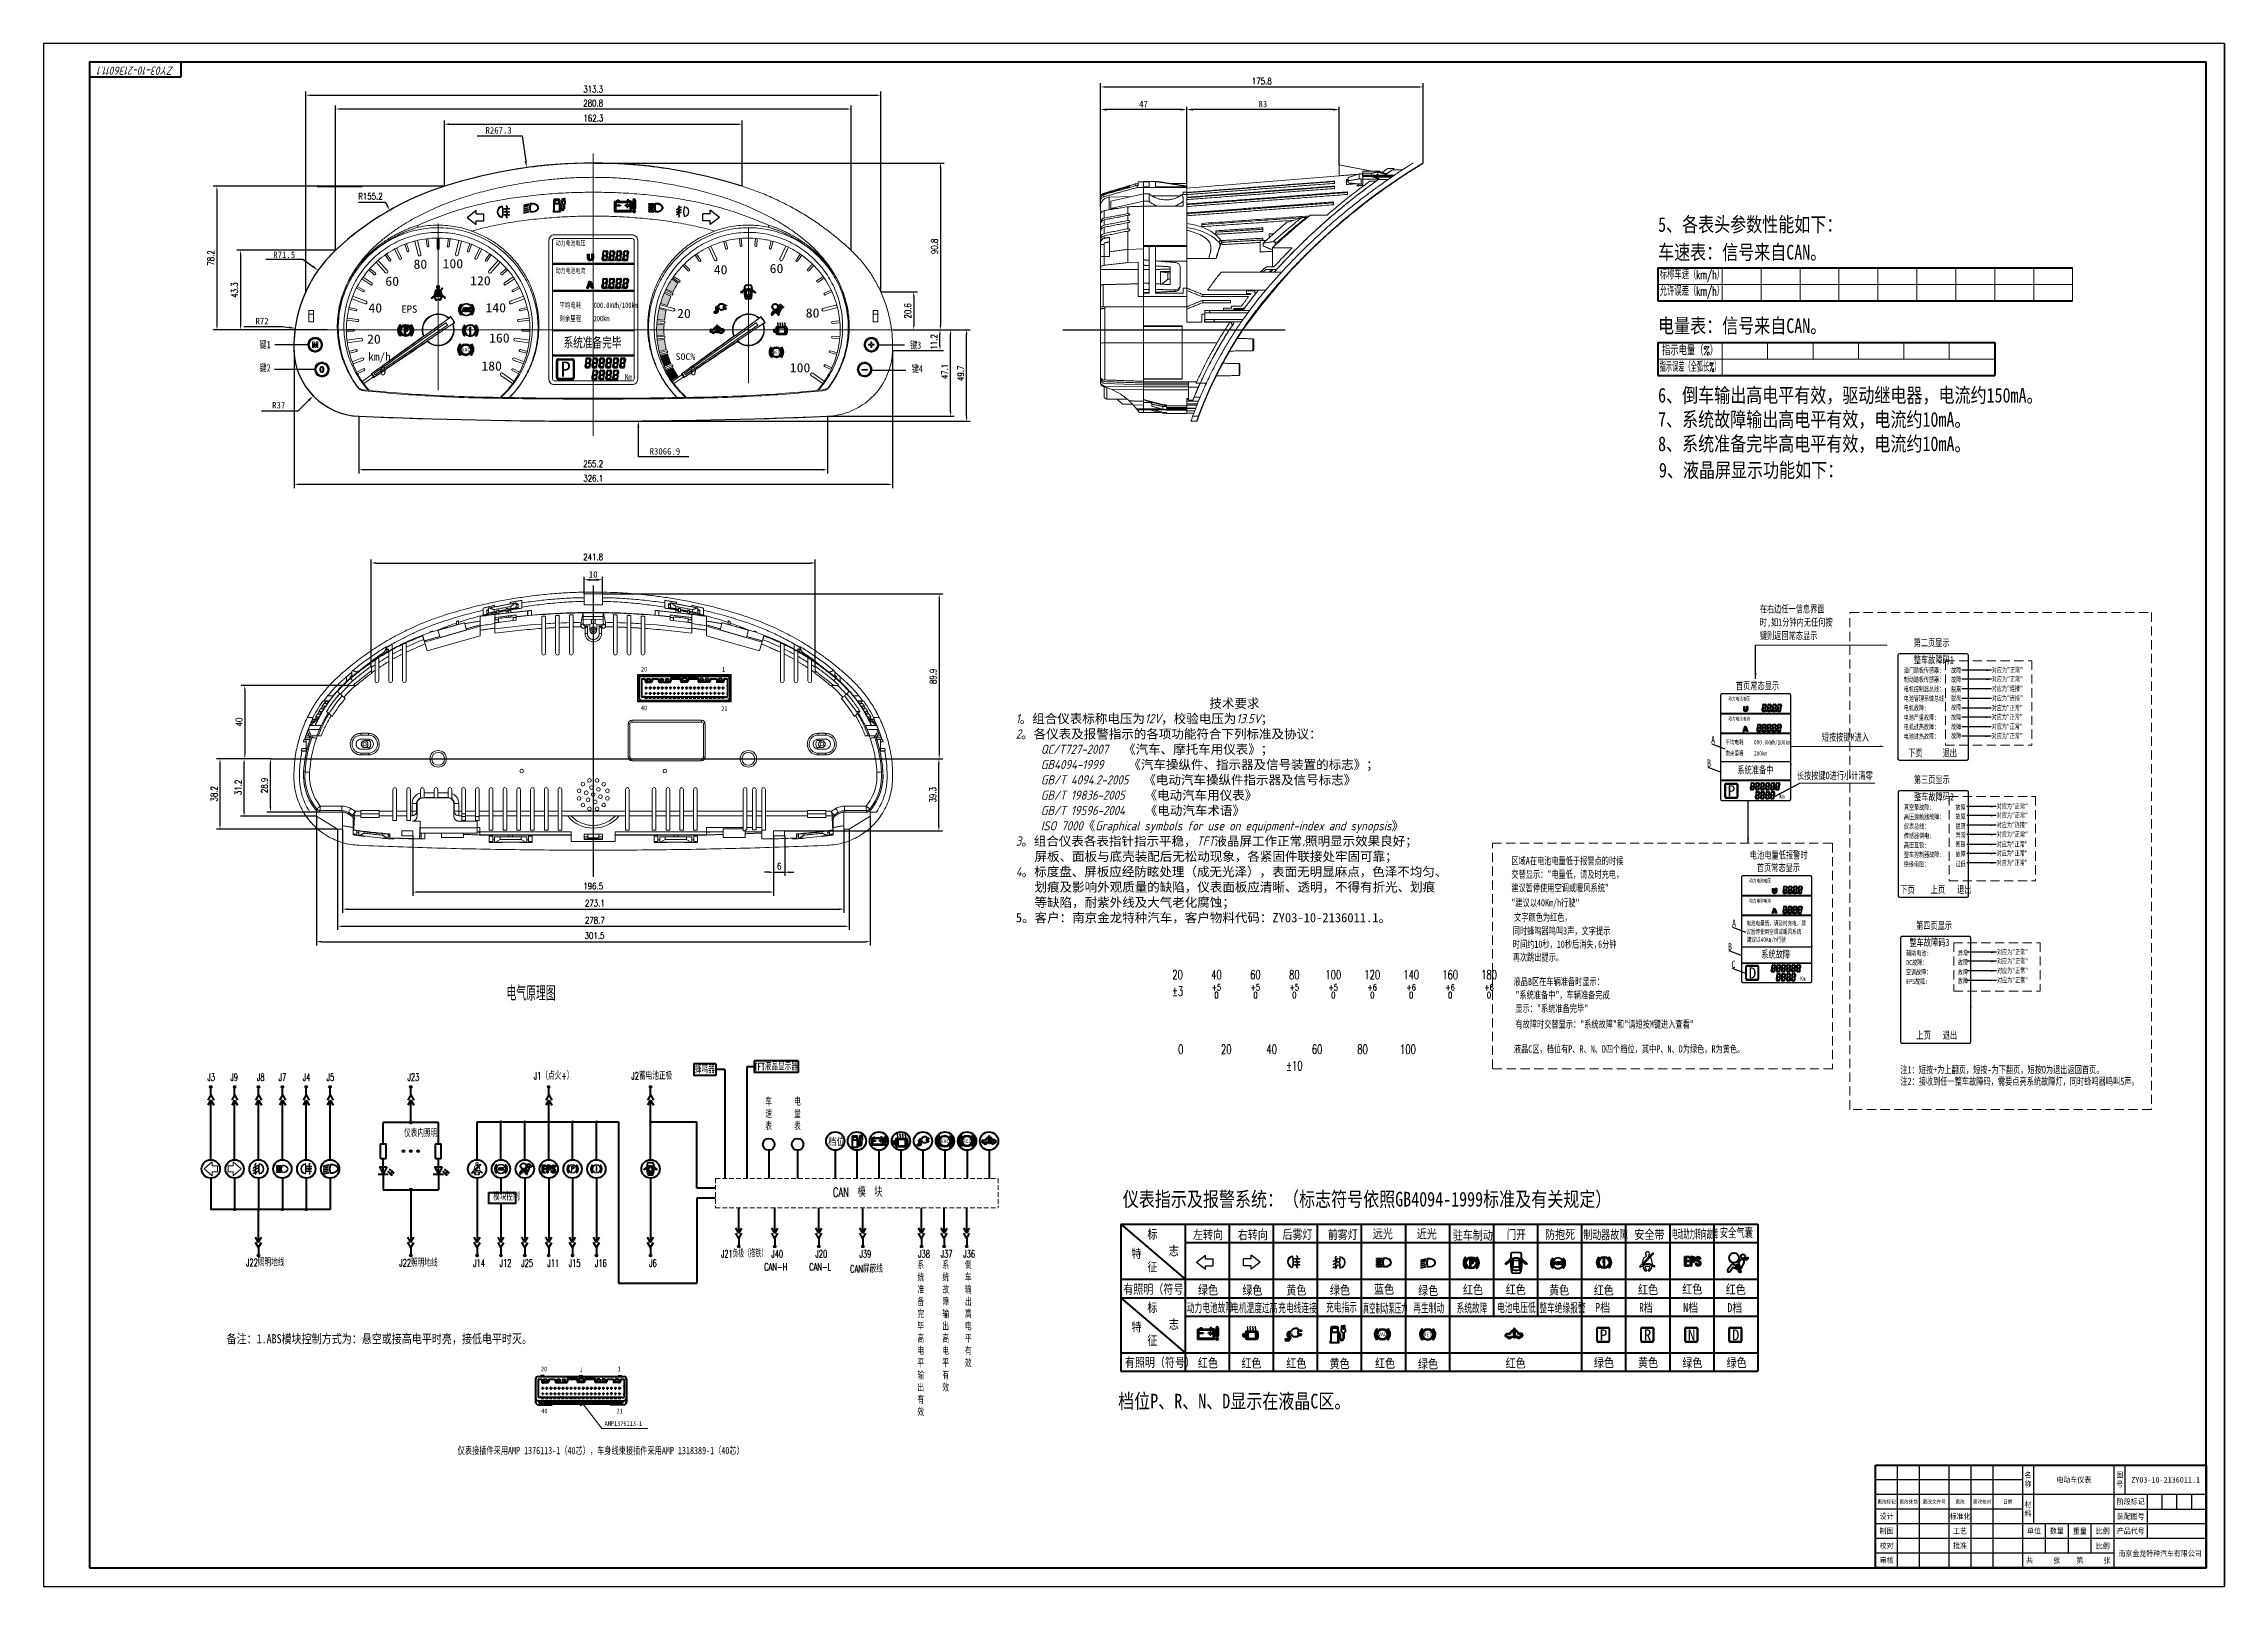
# Model space of a CAD drawing. Header units: millimetres. Extents: x 0 to 1188, y 0 to 840.
import ezdxf
from ezdxf.enums import TextEntityAlignment as Align

# ---------------------------------------------------------------- set-up
doc = ezdxf.new("R2010")
doc.units = ezdxf.units.MM
for name, pattern in [('1', [0]), ('CENTER2', [28.575, 19.05, -3.175, 3.175, -3.175]), ('DASHED', [0.75, 0.5, -0.25])]:
    doc.linetypes.add(name, pattern=pattern)
for name, color, linetype in [('002', 1, 'Continuous'), ('02粗实线', 7, 'Continuous'), ('07标注', 3, 'Continuous'), ('1', 7, 'Continuous'), ('1轮廓层', 7, 'Continuous'), ('7', 7, 'Continuous'), ('DWG', 7, 'Continuous'), ('LAYER3', 7, 'Continuous'), ('TitleBar', 3, 'Continuous'), ('面膜', 7, 'Continuous')]:
    doc.layers.add(name, color=color, linetype=linetype)
for name, color, linetype, lineweight in [('01中心线', 1, 'CENTER2', 18), ('1轮廓实线层', 7, 'Continuous', 40), ('2细线层', 3, 'Continuous', 20), ('4虚线层', 6, 'DASHED', 20), ('5剖面线层', 2, 'Continuous', 20), ('6文字层', 3, 'Continuous', 20), ('7标注层', 4, 'Continuous', 20), ('CAXA0', 7, 'Continuous', 70), ('Frame', 7, 'Continuous', 50), ('细实线1', 7, 'Continuous', 15)]:
    doc.layers.add(name, color=color, linetype=linetype, lineweight=lineweight)
doc.styles.add('10', font='simhei.ttf', dxfattribs={"width": 1.4})
doc.styles.add('Dim', font='gbeitc.shx', dxfattribs={"bigfont": 'gbcbig.shx'})
doc.styles.add('HZTXT1', font='', dxfattribs={"width": 0.7, "height": 5})
doc.styles.add('PC_TEXTSTYLE', font='txt.shx', dxfattribs={"width": 0.8, "bigfont": 'hzfs.shx'})
doc.styles.get("Standard").update_dxf_attribs({"font": ''})
doc.styles.add('STYLE3', font='simhei.ttf', dxfattribs={"width": 0.8, "height": 4})
doc.styles.add('STYLE9', font='romans.shx', dxfattribs={"width": 0.67, "height": 5, "bigfont": 'hzfs.shx'})
doc.styles.add('TEXT', font='gbeitc.shx', dxfattribs={"bigfont": 'gbcbig.shx'})
doc.styles.add('TitleBar-0.9', font='', dxfattribs={"width": 0.9})
doc.styles.add('样式 2', font='', dxfattribs={"height": 5})
doc.styles.get('HZTXT1').set_extended_font_data('楷体_GB2312')
doc.styles.get('Standard').set_extended_font_data('SimSun')
doc.styles.get('TitleBar-0.9').set_extended_font_data('SimSun')
doc.styles.get('样式 2').set_extended_font_data('DotumChe')
doc.dimstyles.get("Standard").update_dxf_attribs({"dimtxt": 0.18, "dimasz": 0.18, "dimexe": 0.18, "dimexo": 0.0625, "dimgap": 0.09, "dimtad": 0, "dimtih": 1, "dimtoh": 1, "dimdec": 4, "dimzin": 0, "dimdsep": 46, "dimtxsty": 'Standard', "dimcen": 0.09, "dimadec": 0, "dimazin": 0, "dimtfac": 1, "dimtdec": 4, "dimtofl": 0, "dimtmove": 0, "dimatfit": 3, "dimfxl": 1, "dimtolj": 1, "dimtzin": 0, "dimarcsym": 0})
doc.dimstyles.new('TH_GBDIM', dxfattribs={"dimtxt": 3.5, "dimasz": 3, "dimexe": 1.5, "dimexo": 0, "dimgap": 1.5, "dimtad": 1, "dimdec": 1, "dimdsep": 46, "dimtxsty": 'Standard', "dimcen": 2.5, "dimse1": 1, "dimadec": 0, "dimazin": 0, "dimtfac": 0.714286, "dimtdec": 4, "dimtmove": 0, "dimatfit": 3, "dimfxl": 1, "dimtolj": 1, "dimarcsym": 0})
doc.dimstyles.new('副本 (2) (2)TH_GBDIM', dxfattribs={"dimtxt": 3.5, "dimasz": 2.5, "dimexe": 2, "dimexo": 0, "dimgap": 1.5, "dimtad": 1, "dimtoh": 1, "dimdec": 1, "dimdsep": 46, "dimtxsty": 'PC_TEXTSTYLE', "dimcen": 2.5, "dimazin": 2, "dimtfac": 0.714286, "dimtdec": 1, "dimtmove": 0, "dimatfit": 3, "dimfxl": 1, "dimtolj": 1, "dimtzin": 0, "dimarcsym": 0})

msp = doc.modelspace()

# ---------------------------------------------------------------- texts
at = {"style": 'HZTXT1', "width": 0.7}
for s, height, p in [('动力电池电压', 2.75, (278.9416, 729.9882)), ('动力电池电流', 2.75, (278.9416, 715.0446)), ('剩余里程    200km', 3, (281.0445, 688.8456)), ('平均电耗    000.0kWh/100km', 3, (281.0445, 696.1112)), ('Km', 3.3, (316.7091, 656.8557)), ('动力电池电压', 2, (917.7739, 482.3091)), ('动力电池电流', 2, (917.7739, 471.441)), ('剩余里程    200km', 2.5, (916.2444, 452.3267)), ('平均电耗    000.0kWh/100km', 2.5, (916.2444, 458.3814)), ('     退出', 4, (1023.5081, 451.7985)), ('动力电池电压', 2, (929.162, 383.2249)), ('    上页   退出', 4, (1019.2448, 377.3965)), ('动力电池电流', 2, (929.162, 372.3568)), ('同时蜂鸣器鸣叫3声，文字提示', 4, (800.3425, 354.9207)), ('再次跳出提示。', 4, (800.3425, 340.5333)), ('时间约10秒，10秒后消失，', 4, (800.3425, 347.654)), ('6分钟', 4, (846.8376, 347.654)), ('   退出', 4, (1027.9826, 298.0919))]:
    msp.add_text(s, height=height, dxfattribs=at).set_placement(p)
at = {"color": 0, "style": 'HZTXT1', "width": 0.7}
for s, height, p in [('系统准备完毕', 5.5, (283.2372, 674.525)), ('系统准备中', 4, (922.7127, 442.5649))]:
    msp.add_text(s, height=height, dxfattribs=at).set_placement(p)
at = {"color": 2, "style": 'HZTXT1'}
for s, height, p in [('P', 8.25, (281.5914, 658.651)), ('R', 6, (871.7155, 133.9272))]:
    msp.add_text(s, height=height, dxfattribs=at).set_placement(p)
at = {"color": 7, "style": 'HZTXT1', "width": 0.7}
for s, p in [('油门踏板传感器:        ', (1013.3477, 497.4276)), ('制动踏板传感器：       ', (1013.3477, 492.3523)), ('电机控制器总线：   ', (1013.3477, 487.2013)), ('电池管理系统总线:  ', (1013.3477, 482.0503)), ('电机故障:', (1013.3477, 476.8994)), ('电池严重故障:', (1013.3477, 471.7484)), ('电机过热故障： ', (1013.3477, 466.5974)), ('电池过热故障： ', (1013.3477, 461.4464)), ('真空泵故障:        ', (1013.4745, 422.8047)), ('高压接触器故障：     ', (1013.4745, 417.6537)), ('仪表总线：       ', (1013.4745, 412.5027)), ('传感器供电:    ', (1013.4745, 407.3517)), ('高压互锁:             ', (1013.4639, 402.2008)), ('绝缘电阻：    ', (1013.3685, 391.8988)), ('整车控制器故障:', (1013.4745, 397.0498)), ('辅助电池:       ', (1014.6696, 343.397)), ('空调故障：       ', (1014.5531, 333.095)), ('DC故障：    ', (1014.6696, 338.246)), ('EPS故障:       ', (1014.6696, 327.944))]:
    msp.add_text(s, height=2.8, dxfattribs=at).set_placement(p)
at = {"color": 1, "style": 'HZTXT1', "width": 0.7}
for s, height, p in [('整车故障码1', 4, (1018.7904, 502.4497)), ('故障', 2.8, (1039.1137, 497.4276)), ('脱离', 2.8, (1039.1137, 487.0553)), ('故障', 2.8, (1039.1137, 492.3523)), ('脱离', 2.8, (1039.1137, 482.2511)), ('故障', 2.8, (1039.1137, 477.2005)), ('故障', 2.8, (1039.1137, 471.9035)), ('故障', 2.8, (1039.1137, 466.6065)), ('故障', 2.8, (1039.1137, 461.679)), ('下页', 4, (1015.7589, 451.7985)), ('整车故障码2', 4, (1018.9172, 427.9025)), ('故障', 2.8, (1041.5831, 422.8804)), ('故障', 2.8, (1041.5831, 417.8051)), ('脱离', 2.8, (1041.5831, 412.5081)), ('异常', 2.8, (1041.5831, 407.7038)), ('断路', 2.8, (1041.5831, 402.6532)), ('过低', 2.8, (1041.5831, 392.0592)), ('故障', 2.8, (1041.5831, 397.3562)), ('下页', 4, (1011.4956, 377.3965)), ('文字颜色为红色，', 4, (801.0495, 362.3225)), ('议暂停使用空调或暖风系统', 2.545455, (927.5818, 355.2078)), ('电池电量低，请及时充电，建', 2.545455, (927.5818, 359.8604)), ('建议以40Km/h行驶', 2.545455, (927.8764, 350.9253)), ('系统故障', 4, (935.7204, 342.1924)), ('整车故障码3', 4, (1016.4462, 348.654)), ('异常', 2.8, (1042.7782, 343.4726)), ('故障', 2.8, (1042.7782, 338.3973)), ('故障', 2.8, (1042.7782, 333.1003)), ('故障', 2.8, (1042.7782, 328.2961)), ('上页', 4, (1020.2334, 298.0919))]:
    msp.add_text(s, height=height, dxfattribs=at).set_placement(p)
at = {"color": 3, "style": 'HZTXT1', "width": 0.7}
for s, height, p in [('对应为"正常"', 2.8, (1061.3414, 497.5611)), ('对应为"正常"', 2.8, (1061.3414, 492.6519)), ('对应为"连接"', 2.8, (1061.3414, 487.4842)), ('对应为"正常"', 2.8, (1061.2618, 476.9302)), ('对应为"正常"', 2.8, (1061.2618, 472.0209)), ('对应为"连接"', 2.8, (1061.3414, 482.2694)), ('对应为"正常"', 2.8, (1061.2618, 466.8533)), ('对应为"正常"', 2.8, (1061.2618, 461.6385)), ('A', 4, (908.3647, 458.959)), ('B', 4, (906.1759, 446.2767)), ('对应为"正常"', 2.8, (1064.0215, 423.3704)), ('对应为"正常"', 2.8, (1064.0215, 418.4611)), ('对应为"连接"', 2.8, (1064.0215, 413.2935)), ('对应为"正常"', 2.8, (1063.9419, 402.7394)), ('对应为"正常"', 2.8, (1064.0215, 408.0787)), ('对应为"正常"', 2.8, (1063.9419, 397.8302)), ('对应为"正常"', 2.8, (1063.9419, 392.6626)), ('A', 4, (919.7528, 359.0384)), ('B', 4, (917.564, 346.3561)), ('对应为"正常"', 2.8, (1064.1553, 344.0165)), ('C', 4, (919.4447, 336.7312)), ('对应为"正常"', 2.8, (1064.1553, 339.1073)), ('对应为"正常"', 2.8, (1064.1553, 333.9396)), ('对应为"正常"', 2.8, (1064.1553, 328.7248))]:
    msp.add_text(s, height=height, dxfattribs=at).set_placement(p)
at = {"color": 3, "style": 'HZTXT1'}
for s, p in [('P', (917.4459, 430.2148)), ('D', (928.8684, 331.0346)), ('P', (847.7155, 133.9272)), ('N', (895.7155, 133.9272)), ('D', (919.7155, 133.9272))]:
    msp.add_text(s, height=6, dxfattribs=at).set_placement(p)
at = {"width": 0.7}
for p in [(945.5816, 428.8136), (956.9697, 329.7294)]:
    msp.add_text('Km', height=2.4, dxfattribs=at).set_placement(p)
at = {"layer": '01中心线', "color": 3, "linetype": 'ByBlock', "lineweight": 30, "insert": (529.6121, 483.302), "char_height": 5, "width": 282.628115, "attachment_point": 1, "style": 'TEXT'}
msp.add_mtext('{\\fSimSun|b0|i0|c134|p2;                               技术要求\\P}1{\\fSimSun|b0|i0|c134|p2;。组合仪表标称电压为}12V{\\fSimSun|b0|i0|c134|p2;，校验电压为}13.5V{\\fSimSun|b0|i0|c134|p2;；\\P}2{\\fSimSun|b0|i0|c134|p2;。各仪表及报警指示的各项功能符合下列标准及协议：\\P    }QC/T727-2007   {\\fSimSun|b0|i0|c134|p2;《汽车、摩托车用仪表》；\\P    }GB4094-1999     {\\fSimSun|b0|i0|c134|p2;《汽车操纵件、指示器及信号装置的标志》；\\P    }GB/T 4094.2-2005   {\\fSimSun|b0|i0|c134|p2;《电动汽车操纵件指示器及信号标志》\\P    }GB/T 19836-2005    {\\fSimSun|b0|i0|c134|p2;《电动汽车用仪表》\\P    }GB/T 19596-2004    {\\fSimSun|b0|i0|c134|p2;《电动汽车术语》\\P    }ISO 7000{\\fSimSun|b0|i0|c134|p2;《}Graphical symbols for use on equipment-index and synopsis{\\fSimSun|b0|i0|c134|p2;》\\P}3{\\fSimSun|b0|i0|c134|p2;。组合仪表各表指针指示平稳，}TFT{\\fSimSun|b0|i0|c134|p2;液晶屏工作正常};{\\fSimSun|b0|i0|c134|p2;照明显示效果良好；\\P   屏板、面板与底壳装配后无松动现象，各紧固件联接处牢固可靠；\\P}4{\\fSimSun|b0|i0|c134|p2;。标度盘、屏板应经防眩处理（成无光泽），表面无明显麻点，色泽不均匀、\\P   划痕及影响外观质量的缺陷，仪表面板应清晰、透明，不得有折光、划痕\\P   等缺陷，耐紫外线及大气老化腐蚀；  \\P5。客户：南京金龙特种汽车，客户物料代码：ZY03-10-2136011.1。 }', dxfattribs=at)
at = {"layer": '07标注', "insert": (70.7605, 823.0121), "char_height": 4.5, "width": 50.895, "attachment_point": 1, "rotation": 180, "style": 'Dim'}
msp.add_mtext('ZY03-10-2136011.1', dxfattribs=at)
at = {"layer": '1轮廓实线层', "color": 3}
for s, height, width, p in [('5、各表头参数性能如下：', 8, 0.8, (879.4989, 737.5537)), ('车速表：信号来自CAN。', 8, 0.8, (879.4989, 722.4559)), ('电量表：信号来自CAN。', 8, 0.8, (879.4989, 682.4206)), ('6、倒车输出高电平有效，驱动继电器，电流约150mA。', 8, 0.8, (879.4989, 644.5651)), ('7、系统故障输出高电平有效，电流约10mA。', 8, 0.8, (879.4989, 631.4012)), ('8、系统准备完毕高电平有效，电流约10mA。', 8, 0.8, (879.4989, 618.1449)), ('9、液晶屏显示功能如下：', 8, 0.8, (879.9586, 603.8096)), ('仪表指示及报警系统：（标志符号依照GB4094-1999标准及有关规定）', 8, 0.8, (587.892, 206.8248)), ('标', 5, 0.8, (601.2969, 189.3002)), ('左转向', 5, 0.8, (626.1309, 189.0356)), ('右转向', 5, 0.8, (650.5389, 189.0193)), ('后雾灯', 5, 0.8, (674.8431, 189.1614)), ('前雾灯', 5, 0.8, (699.5123, 189.1397)), ('远光', 5, 0.8, (724.0652, 189.4939)), ('近光', 5, 0.8, (748.0295, 189.4338)), ('驻车制动', 5, 0.8, (767.6603, 188.7607)), ('门开', 5, 0.75, (796.9824, 189.1101)), ('防抱死', 5, 0.8, (817.9075, 189.1566)), ('制动器故障', 5, 0.7, (838.7468, 189.0326)), ('安全带', 5, 0.8, (866.5941, 189.0847)), ('电动助力转向故障', 5, 0.45, (887.0433, 189.4078)), ('特', 5, 0.8, (592.6288, 178.772)), ('志', 5, 0.8, (612.9628, 180.2371)), ('征', 5, 0.8, (601.2969, 171.4751)), ('有照明（符号）', 5, 0.8, (588.1608, 159.3102)), ('标', 5, 0.8, (601.2969, 149.3002)), ('动力电池故障', 5, 0.6, (622.756, 149.3101)), ('绿色', 5, 0.8, (628.8595, 158.9063)), ('电机温度过高', 5, 0.6, (646.9075, 149.1831)), ('绿色', 5, 0.8, (653.0538, 158.7734)), ('充电线连接', 5, 0.6, (672.5475, 149.263)), ('黄色', 5, 0.8, (676.9756, 158.858)), ('充电指示', 5, 0.6, (698.6386, 149.6075)), ('绿色', 5, 0.8, (700.7425, 158.89)), ('真空制动泵压力', 5, 0.5, (718.5846, 149.0002)), ('蓝色', 5, 0.8, (724.7639, 159.3126)), ('再生制动', 5, 0.6, (746.1688, 149.1967)), ('绿色', 5, 0.8, (748.7953, 158.5724)), ('系统故障', 5, 0.6, (769.7209, 149.0962)), ('红色', 5, 0.8, (773.217, 159.0632)), ('电池电压低', 5, 0.6, (791.7908, 149.3407)), ('红色', 5, 0.8, (796.505, 159.1828)), ('整车绝缘报警', 5, 0.6, (814.8141, 149.1851)), ('黄色', 5, 0.8, (820.1147, 158.8645)), ('红色', 5, 0.8, (844.4429, 158.8163)), ('P档', 5, 0.8, (845.1978, 149.3447)), ('红色', 5, 0.8, (868.5442, 159.0632)), ('R档', 5, 0.7, (869.2954, 149.3253)), ('红色', 5, 0.8, (892.6523, 159.3948)), ('N档', 5, 0.8, (893.1483, 149.3167)), ('红色', 5, 0.8, (916.3562, 159.1748)), ('D档', 5, 0.8, (917.2227, 149.2615)), ('特', 5, 0.8, (592.6288, 138.772)), ('志', 5, 0.8, (612.9628, 140.2371)), ('备注：1.ABS模块控制方式为：悬空或接高电平时亮，接低电平时灭。', 5, 0.8, (99.6863, 132.334)), ('征', 5, 0.8, (601.2969, 131.4751)), ('有照明（符号）', 5, 0.8, (589.0472, 119.4873)), ('红色', 5, 0.8, (628.8033, 119.2079)), ('红色', 5, 0.8, (652.5281, 119.0739)), ('红色', 5, 0.8, (676.9474, 119.0291)), ('黄色', 5, 0.8, (700.5368, 118.8271)), ('红色', 5, 0.8, (725.3185, 118.9825)), ('绿色', 5, 0.8, (748.6848, 118.6318)), ('红色', 5, 0.8, (796.4327, 119.0698)), ('绿色', 5, 0.8, (844.5373, 119.3276)), ('黄色', 5, 0.8, (868.5657, 119.3307)), ('绿色', 5, 0.8, (892.7363, 119.2385)), ('绿色', 5, 0.8, (916.8165, 119.3116)), ('档位P、R、N、D显示在液晶C区。', 8, 0.8, (585.366, 96.8768))]:
    msp.add_text(s, height=height, dxfattribs=dict(at, width=width)).set_placement(p)
at = {"layer": '1轮廓实线层', "color": 0, "style": 'STYLE3', "width": 1.1}
for s, height, p in [('60', 5, (186.1627, 708.1149)), ('80', 5, (201.4997, 717.4191)), ('100', 5, (217.3287, 717.705)), ('120', 5, (232.346, 708.4096)), ('40', 5, (365.0721, 714.4007)), ('60', 5, (395.5214, 715.0661)), ('40', 5, (176.936, 693.6)), ('140', 5, (240.6925, 693.7061)), ('20', 5, (345.0976, 690.5795)), ('80', 5, (415.1783, 690.8719)), ('20', 5, (176.2019, 676.6397)), ('160', 5, (242.6567, 677.2466)), ('180', 5, (238.4479, 661.9976)), ('SOC%', 3.6, (344.2439, 667.8089)), ('100', 5, (406.4645, 661.0207)), ('0', 5, (183.0007, 659.4225)), ('0', 5, (352.0007, 659.4225))]:
    msp.add_text(s, height=height, rotation=360, dxfattribs=at).set_placement(p)
at = {"layer": '1轮廓实线层', "style": '10'}
msp.add_text('km/h', height=4.5, dxfattribs=at).set_placement((176.8688, 667.3084))
at = {"layer": '1轮廓实线层', "color": 2, "width": 0.8}
msp.add_text('档位', height=4, dxfattribs=at).set_placement((427.4088, 240.2202))
at = {"layer": '1轮廓层', "color": 1, "style": '样式 2', "width": 1.125}
for s, height, p in [('EPS', 3.99911, (194.8763, 693.4526)), ('VAC', 2, (227.7268, 672.3212)), ('RET', 1.8, (397.1679, 671.0022)), ('VAC', 2, (488.6883, 241.37)), ('RET', 2, (500.7881, 241.4647)), ('VAC', 2, (727.0595, 136.209))]:
    msp.add_text(s, height=height, dxfattribs=at).set_placement(p)
at = {"layer": '1轮廓层', "color": 3, "style": '样式 2', "width": 1.125}
msp.add_text('RET', height=2, dxfattribs=at).set_placement((751.7318, 136.1447))
at = {"layer": '2细线层', "color": 4, "ltscale": 5, "width": 0.7}
for s, p in [('键1', (117.6219, 674.1619)), ('键3', (471.9769, 673.8534)), ('键2', (117.6231, 661.4981)), ('键4', (472.8839, 660.9633))]:
    msp.add_text(s, height=4, dxfattribs=at).set_placement(p)
at = {"layer": '2细线层', "lineweight": 25, "width": 0.8}
for s, height, p in [('20', 2.61426, (325.4082, 498.1137)), ('1', 2.6143, (369.5679, 498.0647)), ('40', 2.61426, (325.4018, 476.9894)), ('21', 2.61426, (369.1703, 476.5843)), ('20', 2.61426, (270.9467, 117.0663)), ('J', 2.6143, (291.9428, 116.6025)), ('1', 2.6143, (312.6617, 117.0663)), ('40', 2.61426, (271.0759, 94.1977)), ('21', 2.61426, (312.1079, 94.1977))]:
    msp.add_text(s, height=height, dxfattribs=at).set_placement(p)
at = {"layer": '2细线层', "lineweight": 0, "width": 0.8}
msp.add_text('AMP1376113-1', height=2.614263, dxfattribs=at).set_placement((305.6083, 87.3427))
at = {"layer": '2细线层', "color": 2, "ltscale": 5, "width": 0.7}
msp.add_text('仪表接插件采用AMP 1376113-1（40芯），车身线束接插件采用AMP 1318389-1（40芯）', height=4, dxfattribs=at).set_placement((225.5404, 71.971))
at = {"layer": '2细线层', "ltscale": 10, "attachment_point": 5, "style": 'STYLE9'}
for s, insert, char_height, width in [('\\P指示电量（%）{\\W0.5;\\P} ', (896.9069, 672.7816), 5, 35), ('电气原理图', (265.5399, 322.8976), 8, 60.829739)]:
    msp.add_mtext(s, dxfattribs=dict(at, insert=insert, char_height=char_height, width=width))
at = {"layer": '6文字层', "style": 'STYLE9', "width": 0.67}
for s, p in [('+5', (636.3198, 324.4196)), ('0', (637.8273, 320.1863)), ('+5', (657.534, 324.4196)), ('0', (659.0415, 320.1863)), ('+5', (678.7482, 324.4196)), ('0', (680.2557, 320.1863)), ('+5', (699.9624, 324.4196)), ('0', (701.4699, 320.1863)), ('+6', (721.1766, 324.4196)), ('0', (722.6841, 320.1863)), ('+6', (742.3908, 324.4196)), ('0', (743.8983, 320.1863)), ('+6', (763.6056, 324.4196)), ('0', (765.1131, 320.1863)), ('+6', (784.8198, 324.4196)), ('0', (786.3273, 320.1863))]:
    msp.add_text(s, height=3.5, dxfattribs=at).set_placement(p)
at = {"layer": '6文字层', "ltscale": 7, "style": 'STYLE9'}
for s, width, p in [('J3', 0.67, (89.2302, 275.2587)), ('J9', 0.67, (101.7584, 275.2587)), ('J8', 0.67, (116.2132, 275.2587)), ('J7', 0.67, (128.0595, 275.2587)), ('J4', 0.67, (141.1864, 275.2587)), ('J5', 0.67, (154.1864, 275.2587)), ('J23', 0.67, (198.2391, 275.2587)), ('J1（点火+）', 0.67, (267.0129, 275.9721)), ('J2蓄电池正极', 0.67, (320.1989, 275.9721)), ('仪表内照明', 0.67, (196.3736, 244.7039)), ('模块控制', 0.67, (244.8701, 210.106)), ('J22照明地线', 0.67, (110.2714, 174.3263)), ('J22照明地线', 0.67, (193.749, 174.1446)), ('J21负极（搭铁）', 0.58, (369.1066, 179.1446)), ('J40', 0.67, (396.4486, 179)), ('J20', 0.67, (420.4638, 179)), ('J39', 0.67, (444.4638, 179)), ('J14', 0.67, (234.0434, 174)), ('J12', 0.67, (248.4389, 174)), ('J25', 0.67, (260.22, 174)), ('J11', 0.67, (274.4389, 174)), ('J15', 0.67, (286.0795, 174)), ('J16', 0.67, (300.3704, 174)), ('J6', 0.67, (329.8803, 174))]:
    msp.add_text(s, height=4, dxfattribs=dict(at, width=width)).set_placement(p)
at = {"layer": '6文字层', "color": 1, "ltscale": 7, "style": 'STYLE9', "width": 0.67}
for s, p in [('J38', (476.4478, 179)), ('J37', (488.7266, 179)), ('J36', (501.0053, 179))]:
    msp.add_text(s, height=4, dxfattribs=at).set_placement(p)
at = {"layer": '6文字层', "ltscale": 10, "style": 'STYLE9'}
for s, insert, char_height, width, attachment_point in [('{\\W0.59;标称车速（km/h）}', (897.9069, 713.378), 5, 35, 5), ('{\\W0.59;允许误差（km/h）}', (897.9069, 704.378), 5, 35, 5), ('{\\W0.5;指示误差（全弧长%）}', (896.9069, 663.7816), 5, 35, 5), ('20', (617.7298, 333.0529), 5, 21.2142, 5), ('40', (638.944, 333.0529), 5, 21.2142, 5), ('60', (660.1582, 333.0529), 5, 21.2142, 5), ('80', (681.3724, 333.0529), 5, 21.2142, 5), ('100', (702.5866, 333.0529), 5, 21.2142, 5), ('120', (723.8008, 333.0529), 5, 21.2142, 5), ('140', (745.0156, 333.0529), 5, 21.2142, 5), ('160', (766.2298, 333.0529), 5, 21.2142, 5), ('180', (787.4446, 333.0529), 5, 21.2142, 5), ('±3', (617.7298, 324.0529), 5, 21.2142, 5), ('TFT液晶显示器', (398.9945, 282.9234), 4, 24, 5), ('0', (619.4977, 292.4565), 5, 24.75, 5), ('20', (644.2477, 292.4565), 5, 24.75, 5), ('40', (668.9977, 292.4565), 5, 24.75, 5), ('±10', (681.3727, 283.4565), 5, 148.5, 5), ('60', (693.7477, 292.4565), 5, 24.75, 5), ('80', (718.4977, 292.4565), 5, 24.75, 5), ('100', (743.2477, 292.4565), 5, 24.75, 5), ('蜂鸣器', (360.2059, 281.3704), 4, 24, 5), ('车\\P速\\P表', (393.1748, 265.7497), 4, 6.617731, 1), ('电\\P量\\P表', (408.8593, 265.7497), 4, 6.617731, 1), ('CAN  模  块', (443.4808, 214.5678), 5, 48, 5), ('安全气囊', (922.1306, 192.1518), 5, 19.681818, 5), ('CAN-H', (392.5809, 175.9533), 4, 6.617731, 1), ('CAN-L', (417.0813, 175.9533), 4, 6.617731, 1), ('CAN屏蔽线', (439.324, 174.8563), 4, 20, 1)]:
    msp.add_mtext(s, dxfattribs=dict(at, insert=insert, char_height=char_height, width=width, attachment_point=attachment_point))
at = {"layer": '6文字层', "color": 1, "ltscale": 10, "char_height": 4, "width": 1, "attachment_point": 1, "style": 'STYLE9'}
for s, insert in [('系统准备完毕高电平输出有效', (476.0454, 176.7364)), ('系统故障输出高电平有效', (489.6228, 176.7364)), ('倒车输出高电平有效', (501.9015, 176.7364))]:
    msp.add_mtext(s, dxfattribs=dict(at, insert=insert))
at = {"layer": '7', "color": 4, "ltscale": 5, "char_height": 3.5, "attachment_point": 5}
for s, insert in [('R267.3', (247.8688, 792.7713)), ('R71.5', (131.0679, 724.9737)), ('R72', (119.0059, 688.916)), ('R37', (128.0659, 643.0699)), ('R3066.9', (338.453, 617.9498))]:
    msp.add_mtext(s, dxfattribs=dict(at, insert=insert))
at = {"layer": '7', "color": 4, "ltscale": 5, "insert": (178.0397, 756.9095), "char_height": 3.5, "attachment_point": 5, "style": 'PC_TEXTSTYLE'}
msp.add_mtext('\\A1;R155.2', dxfattribs=at)
at = {"layer": '7标注层', "style": 'HZTXT1', "width": 0.7}
for s, p in [('在右边任一信息界面', (934.9046, 530.22)), ('时,如1分钟内无任何按', (934.9046, 523.0128)), ('键则返回常态显示', (934.9046, 515.6542)), ('第二页显示', (1018.708, 511.7889)), ('首页常态显示', (921.878, 488.407)), ('短按按键M进入', (968.6637, 460.3891)), ('长按按键O进行小计清零', (955.0735, 439.4999)), ('第三页显示', (1018.8348, 437.2417)), ('区域A在电池电量低于报警点的时候', (799.5678, 393.0691)), ('电池电量低报警时', (929.5145, 396.2292)), ('首页常态显示', (933.2661, 389.3228)), ('建议暂停使用空调或暖风系统"  ', (799.5678, 378.3304)), ('交替显示："电量低，请及时充电，', (799.5678, 385.7106)), ('"建议以40Km/h行驶"', (799.5678, 370.2372)), ('第四页显示', (1020.0299, 357.8339)), ('液晶B区在车辆准备时显示：', (800.7547, 327.3384)), ('    "系统准备中"，车辆准备完成', (793.0055, 320.0231)), ('    显示："系统准备完毕" ', (793.0055, 312.7078)), ('    有故障时交替显示："系统故障"和"请短按M键进入查看"', (793.0055, 304.1174)), ('液晶C区，档位有P、R、N、D四个档位，其中P、N、D为绿色，R为黄色。', (800.9305, 290.5971)), ('注1：短按+为上翻页，短按-为下翻页，短按O为退出返回首页。', (1011.4642, 279.3546)), ('注2：接收到任一整车故障码，需要点亮系统故障灯，同时蜂鸣器鸣叫5声。', (1011.4642, 273.0167))]:
    msp.add_text(s, height=4, dxfattribs=at).set_placement(p)
at = {"layer": 'TitleBar', "attachment_point": 5, "style": 'TitleBar-0.9'}
for s, insert, char_height, width in [('名称', (1081, 58), 3, 6), ('图号', (1131, 58), 3, 6), ('阶段标记', (1137, 46), 3, 18), ('更改标记', (1003.9789, 46), 2, 12), ('设计', (1003.9609, 38), 3, 12), ('更改处数', (1015.9958, 46), 2, 12), ('更改文件号', (1029.9331, 46), 2, 16), ('标准化', (1044, 38), 3, 12), ('更改', (1043.9739, 46), 2, 12), ('更改校对', (1056.0126, 46), 2, 12), ('日期', (1070, 46), 2, 16), ('材料', (1080.9935, 42), 3, 6), ('装配图号', (1137, 38), 3, 18), ('制图', (1003.9088, 30), 3, 12), ('校对', (1003.987, 22), 3, 12), ('批准', (1043.9739, 22), 3, 12), ('工艺', (1044, 30), 3, 12), ('单位', (1084.25, 30), 3, 12.5), ('数量', (1096.737, 30), 3, 12.5), ('重量', (1109.263, 30), 3, 12.5), ('比例', (1121.75, 30), 3, 12.5), ('产品代号', (1137, 30), 3, 18), ('审核', (1004, 14), 3, 12), ('共     张    第     张', (1102.9935, 14), 3, 50)]:
    msp.add_mtext(s, dxfattribs=dict(at, insert=insert, char_height=char_height, width=width))
at = {"layer": 'TitleBar', "insert": (1153, 17.7211), "char_height": 3, "attachment_point": 5, "style": 'TitleBar-0.9'}
msp.add_mtext_dynamic_manual_height_columns('南京金龙特种汽车有限公司', width=50, gutter_width=12.5, heights=[0], dxfattribs=at)
at = {"layer": 'TitleBar', "style": 'TitleBar-0.9', "width": 0.9}
for tag, p in [('电动车仪表', (1106, 58)), ('ZY03-10-2136011.1', (1156, 58)), ('比例', (1121.75, 22))]:
    msp.add_attdef(tag, text='', height=3, dxfattribs=at).set_placement(p, align=Align.MIDDLE_CENTER)

# ---------------------------------------------------------------- blocks, each defined once
blk = doc.blocks.new('内图框')
at = {"layer": 'Frame'}
for p, q in [((25, 822), (75, 822)), ((75, 822), (75, 830))]:
    blk.add_line(p, q, dxfattribs=at)
blk.add_lwpolyline([(25, 10), (1178, 10), (1178, 830), (25, 830)], close=True, dxfattribs=at)
at = {"layer": '07标注', "style": 'TEXT'}
blk.add_attdef('上角图号', text='', height=4, rotation=180, dxfattribs=at).set_placement((50, 826), align=Align.MIDDLE_CENTER)
blk = doc.blocks.new('*D30')
at = {"layer": '7', "color": 0, "lineweight": -2, "ltscale": 5, "transparency": 16777216}
for p, q in [((178.5, 501), (178.5, 559.2)), ((420.3, 500.4), (420.3, 559.2)), ((181, 557.2), (417.8, 557.2))]:
    blk.add_line(p, q, dxfattribs=at)
at = {"layer": '7', "color": 0, "ltscale": 5, "transparency": 16777216}
for points in [[(181, 557.7), (181, 556.8), (178.5, 557.2)], [(417.8, 557.7), (417.8, 556.8), (420.3, 557.2)]]:
    blk.add_solid(points, dxfattribs=at)
at = {"layer": 'DEFPOINTS', "color": 0, "ltscale": 5, "transparency": 16777216}
for p in [(420.3, 557.2), (178.5, 501), (420.3, 500.4)]:
    blk.add_point(p, dxfattribs=at)
at = {"layer": '7', "color": 0, "ltscale": 5, "transparency": 16777216, "insert": (299.4, 560.5), "char_height": 3.5, "attachment_point": 5, "style": 'PC_TEXTSTYLE'}
blk.add_mtext('\\A1;241.8', dxfattribs=at)
blk = doc.blocks.new('*D31')
at = {"layer": '7', "color": 0, "lineweight": -2, "ltscale": 5, "transparency": 16777216}
for p, q in [((201.2, 408.7), (201.2, 376)), ((397.7, 386.8), (397.7, 376)), ((395.2, 378), (203.7, 378))]:
    blk.add_line(p, q, dxfattribs=at)
at = {"layer": '7', "color": 0, "ltscale": 5, "transparency": 16777216}
for points in [[(203.7, 378.5), (203.7, 377.6), (201.2, 378)], [(395.2, 378.5), (395.2, 377.6), (397.7, 378)]]:
    blk.add_solid(points, dxfattribs=at)
at = {"layer": 'DEFPOINTS', "color": 0, "ltscale": 5, "transparency": 16777216}
for p in [(201.2, 408.7), (397.7, 386.8), (201.2, 378)]:
    blk.add_point(p, dxfattribs=at)
at = {"layer": '7', "color": 0, "ltscale": 5, "transparency": 16777216, "insert": (299.4, 381.3), "char_height": 3.5, "attachment_point": 5, "style": 'PC_TEXTSTYLE'}
blk.add_mtext('\\A1;196.5', dxfattribs=at)
blk = doc.blocks.new('*D32')
at = {"layer": '7', "color": 0, "lineweight": -2, "ltscale": 5, "transparency": 16777216}
for p, q in [((171.8, 637.1), (171.8, 606)), ((427, 637.1), (427, 606)), ((424.5, 608), (174.3, 608))]:
    blk.add_line(p, q, dxfattribs=at)
at = {"layer": '7', "color": 0, "ltscale": 5, "transparency": 16777216}
for points in [[(174.3, 608.4), (174.3, 607.5), (171.8, 608)], [(424.5, 608.4), (424.5, 607.5), (427, 608)]]:
    blk.add_solid(points, dxfattribs=at)
at = {"layer": 'DEFPOINTS', "color": 0, "ltscale": 5, "transparency": 16777216}
for p in [(171.8, 637.1), (427, 637.1), (171.8, 608)]:
    blk.add_point(p, dxfattribs=at)
at = {"layer": '7', "color": 0, "ltscale": 5, "transparency": 16777216, "insert": (299.4, 611.2), "char_height": 3.5, "attachment_point": 5, "style": 'PC_TEXTSTYLE'}
blk.add_mtext('\\A1;255.2', dxfattribs=at)
blk = doc.blocks.new('*D33')
at = {"layer": '7', "color": 0, "lineweight": -2, "ltscale": 5, "transparency": 16777216}
for p, q in [((136.4, 673), (136.4, 598)), ((462.5, 673), (462.5, 598)), ((460, 600), (138.9, 600))]:
    blk.add_line(p, q, dxfattribs=at)
at = {"layer": '7', "color": 0, "ltscale": 5, "transparency": 16777216}
for points in [[(138.9, 600.4), (138.9, 599.6), (136.4, 600)], [(460, 600.4), (460, 599.6), (462.5, 600)]]:
    blk.add_solid(points, dxfattribs=at)
at = {"layer": 'DEFPOINTS', "color": 0, "ltscale": 5, "transparency": 16777216}
for p in [(136.4, 673), (462.5, 673), (136.4, 600)]:
    blk.add_point(p, dxfattribs=at)
at = {"layer": '7', "color": 0, "ltscale": 5, "transparency": 16777216, "insert": (299.4, 603.3), "char_height": 3.5, "attachment_point": 5, "style": 'PC_TEXTSTYLE'}
blk.add_mtext('\\A1;326.1', dxfattribs=at)
blk = doc.blocks.new('*D34')
at = {"layer": '7', "color": 0, "lineweight": -2, "ltscale": 5, "transparency": 16777216}
for p, q in [((142.8, 704.8), (142.8, 813.9)), ((145.3, 811.9), (453.6, 811.9)), ((456.1, 704.8), (456.1, 813.9))]:
    blk.add_line(p, q, dxfattribs=at)
at = {"layer": '7', "color": 0, "ltscale": 5, "transparency": 16777216}
for points in [[(145.3, 812.3), (145.3, 811.5), (142.8, 811.9)], [(453.6, 812.3), (453.6, 811.5), (456.1, 811.9)]]:
    blk.add_solid(points, dxfattribs=at)
at = {"layer": 'DEFPOINTS', "color": 0, "ltscale": 5, "transparency": 16777216}
for p in [(456.1, 811.9), (142.8, 704.8), (456.1, 704.8)]:
    blk.add_point(p, dxfattribs=at)
at = {"layer": '7', "color": 0, "ltscale": 5, "transparency": 16777216, "insert": (299.4, 815.2), "char_height": 3.5, "attachment_point": 5, "style": 'PC_TEXTSTYLE'}
blk.add_mtext('\\A1;313.3', dxfattribs=at)
blk = doc.blocks.new('*D35')
at = {"layer": '7', "color": 0, "lineweight": -2, "ltscale": 5, "transparency": 16777216}
for p, q in [((159, 727.5), (159, 806.4)), ((437.4, 804.4), (161.5, 804.4)), ((439.9, 727.5), (439.9, 806.4))]:
    blk.add_line(p, q, dxfattribs=at)
at = {"layer": '7', "color": 0, "ltscale": 5, "transparency": 16777216}
for points in [[(161.5, 804.8), (161.5, 804), (159, 804.4)], [(437.4, 804.8), (437.4, 804), (439.9, 804.4)]]:
    blk.add_solid(points, dxfattribs=at)
at = {"layer": 'DEFPOINTS', "color": 0, "ltscale": 5, "transparency": 16777216}
for p in [(159, 804.4), (159, 727.5), (439.9, 727.5)]:
    blk.add_point(p, dxfattribs=at)
at = {"layer": '7', "color": 0, "ltscale": 5, "transparency": 16777216, "insert": (299.4, 807.6), "char_height": 3.5, "attachment_point": 5, "style": 'PC_TEXTSTYLE'}
blk.add_mtext('\\A1;280.8', dxfattribs=at)
blk = doc.blocks.new('*D36')
at = {"layer": '7', "color": 0, "lineweight": -2, "ltscale": 5, "transparency": 16777216}
for p, q in [((218.3, 762.4), (218.3, 798.1)), ((220.8, 796.1), (378.1, 796.1)), ((380.6, 762.4), (380.6, 798.1))]:
    blk.add_line(p, q, dxfattribs=at)
at = {"layer": '7', "color": 0, "ltscale": 5, "transparency": 16777216}
for points in [[(220.8, 796.6), (220.8, 795.7), (218.3, 796.1)], [(378.1, 796.6), (378.1, 795.7), (380.6, 796.1)]]:
    blk.add_solid(points, dxfattribs=at)
at = {"layer": 'DEFPOINTS', "color": 0, "ltscale": 5, "transparency": 16777216}
for p in [(380.6, 796.1), (218.3, 762.4), (380.6, 762.4)]:
    blk.add_point(p, dxfattribs=at)
at = {"layer": '7', "color": 0, "ltscale": 5, "transparency": 16777216, "insert": (299.5, 799.4), "char_height": 3.5, "attachment_point": 5, "style": 'PC_TEXTSTYLE'}
blk.add_mtext('\\A1;162.3', dxfattribs=at)
blk = doc.blocks.new('*D37')
at = {"layer": '7', "color": 0, "lineweight": -2, "ltscale": 5, "transparency": 16777216}
for p, q in [((462.9, 684.2), (504.8, 684.2)), ((502.8, 636.9), (502.8, 681.7)), ((299.4, 634.4), (504.8, 634.4))]:
    blk.add_line(p, q, dxfattribs=at)
at = {"layer": '7', "color": 0, "ltscale": 5, "transparency": 16777216}
for points in [[(502.4, 681.7), (503.3, 681.7), (502.8, 684.2)], [(502.4, 636.9), (503.3, 636.9), (502.8, 634.4)]]:
    blk.add_solid(points, dxfattribs=at)
at = {"layer": 'DEFPOINTS', "color": 0, "ltscale": 5, "transparency": 16777216}
for p in [(462.9, 684.2), (502.8, 684.2), (299.4, 634.4)]:
    blk.add_point(p, dxfattribs=at)
at = {"layer": '7', "color": 0, "ltscale": 5, "transparency": 16777216, "insert": (499.6, 660.5), "char_height": 3.5, "attachment_point": 5, "rotation": 90, "style": 'PC_TEXTSTYLE'}
blk.add_mtext('\\A1;49.7', dxfattribs=at)
blk = doc.blocks.new('*D38')
at = {"layer": '7', "color": 0, "lineweight": -2, "ltscale": 5, "transparency": 16777216}
for p, q in [((299.4, 775), (490.5, 775)), ((488.5, 772.5), (488.5, 686.7)), ((462.9, 684.2), (490.5, 684.2))]:
    blk.add_line(p, q, dxfattribs=at)
at = {"layer": '7', "color": 0, "ltscale": 5, "transparency": 16777216}
for points in [[(488.1, 772.5), (489, 772.5), (488.5, 775)], [(488.1, 686.7), (489, 686.7), (488.5, 684.2)]]:
    blk.add_solid(points, dxfattribs=at)
at = {"layer": 'DEFPOINTS', "color": 0, "ltscale": 5, "transparency": 16777216}
for p in [(299.4, 775), (462.9, 684.2), (488.5, 684.2)]:
    blk.add_point(p, dxfattribs=at)
at = {"layer": '7', "color": 0, "ltscale": 5, "transparency": 16777216, "insert": (485.3, 729.6), "char_height": 3.5, "attachment_point": 5, "rotation": 90, "style": 'PC_TEXTSTYLE'}
blk.add_mtext('\\A1;90.8', dxfattribs=at)
blk = doc.blocks.new('*D39')
at = {"layer": '7', "color": 0, "lineweight": -2, "ltscale": 5, "transparency": 16777216}
for p, q in [((294.4, 540.4), (294.4, 549.6)), ((297.9, 548.1), (300.9, 548.1)), ((304.4, 540.4), (304.4, 549.6))]:
    blk.add_line(p, q, dxfattribs=at)
at = {"layer": '7', "color": 0, "ltscale": 5, "transparency": 16777216}
for points in [[(297.9, 548.7), (297.9, 547.5), (294.4, 548.1)], [(300.9, 548.7), (300.9, 547.5), (304.4, 548.1)]]:
    blk.add_solid(points, dxfattribs=at)
at = {"layer": 'DEFPOINTS', "color": 0, "ltscale": 5, "transparency": 16777216}
for p in [(304.4, 548.1), (294.4, 540.4), (304.4, 540.4)]:
    blk.add_point(p, dxfattribs=at)
at = {"layer": '7', "color": 0, "ltscale": 5, "transparency": 16777216, "insert": (299.4, 551), "char_height": 3.5, "attachment_point": 5}
blk.add_mtext('\\A1;10', dxfattribs=at)
blk = doc.blocks.new('*D40')
at = {"layer": '7', "color": 0, "lineweight": -2, "ltscale": 5, "transparency": 16777216}
for p, q in [((160.1, 412.3), (160.1, 357.4)), ((438.8, 412.3), (438.8, 357.4)), ((162.6, 359.4), (436.3, 359.4))]:
    blk.add_line(p, q, dxfattribs=at)
at = {"layer": '7', "color": 0, "ltscale": 5, "transparency": 16777216}
for points in [[(162.6, 359.8), (162.6, 359), (160.1, 359.4)], [(436.3, 359.8), (436.3, 359), (438.8, 359.4)]]:
    blk.add_solid(points, dxfattribs=at)
at = {"layer": 'DEFPOINTS', "color": 0, "ltscale": 5, "transparency": 16777216}
for p in [(160.1, 412.3), (438.8, 412.3), (438.8, 359.4)]:
    blk.add_point(p, dxfattribs=at)
at = {"layer": '7', "color": 0, "ltscale": 5, "transparency": 16777216, "insert": (300.3, 362.7), "char_height": 3.5, "attachment_point": 5, "style": 'PC_TEXTSTYLE'}
blk.add_mtext('\\A1;278.7', dxfattribs=at)
blk = doc.blocks.new('*D41')
at = {"layer": '7', "color": 0, "lineweight": -2, "ltscale": 5, "transparency": 16777216}
for p, q in [((148.7, 419.4), (148.7, 349)), ((450.2, 419.4), (450.2, 349)), ((151.2, 351), (447.7, 351))]:
    blk.add_line(p, q, dxfattribs=at)
at = {"layer": '7', "color": 0, "ltscale": 5, "transparency": 16777216}
for points in [[(151.2, 351.5), (151.2, 350.6), (148.7, 351)], [(447.7, 351.5), (447.7, 350.6), (450.2, 351)]]:
    blk.add_solid(points, dxfattribs=at)
at = {"layer": 'DEFPOINTS', "color": 0, "ltscale": 5, "transparency": 16777216}
for p in [(148.7, 419.4), (450.2, 419.4), (450.2, 351)]:
    blk.add_point(p, dxfattribs=at)
at = {"layer": '7', "color": 0, "ltscale": 5, "transparency": 16777216, "insert": (300.1, 354.3), "char_height": 3.5, "attachment_point": 5, "style": 'PC_TEXTSTYLE'}
blk.add_mtext('\\A1;301.5', dxfattribs=at)
blk = doc.blocks.new('*D42')
at = {"layer": '7', "color": 0, "lineweight": -2, "ltscale": 5, "transparency": 16777216}
for p, q in [((162.9, 412.3), (162.9, 366.7)), ((436, 412.3), (436, 366.7)), ((165.4, 368.7), (433.5, 368.7))]:
    blk.add_line(p, q, dxfattribs=at)
at = {"layer": '7', "color": 0, "ltscale": 5, "transparency": 16777216}
for points in [[(165.4, 369.2), (165.4, 368.3), (162.9, 368.7)], [(433.5, 369.2), (433.5, 368.3), (436, 368.7)]]:
    blk.add_solid(points, dxfattribs=at)
at = {"layer": 'DEFPOINTS', "color": 0, "ltscale": 5, "transparency": 16777216}
for p in [(162.9, 412.3), (436, 412.3), (436, 368.7)]:
    blk.add_point(p, dxfattribs=at)
at = {"layer": '7', "color": 0, "ltscale": 5, "transparency": 16777216, "insert": (300.3, 372), "char_height": 3.5, "attachment_point": 5, "style": 'PC_TEXTSTYLE'}
blk.add_mtext('\\A1;273.1', dxfattribs=at)
blk = doc.blocks.new('*D43')
at = {"layer": '7', "color": 0, "lineweight": -2, "ltscale": 5, "transparency": 16777216}
for p, q in [((165.6, 490.6), (107.6, 490.6)), ((109.6, 488.1), (109.6, 453.1)), ((123.8, 450.6), (107.6, 450.6))]:
    blk.add_line(p, q, dxfattribs=at)
at = {"layer": '7', "color": 0, "ltscale": 5, "transparency": 16777216}
for points in [[(109.2, 488.1), (110, 488.1), (109.6, 490.6)], [(109.2, 453.1), (110, 453.1), (109.6, 450.6)]]:
    blk.add_solid(points, dxfattribs=at)
at = {"layer": 'DEFPOINTS', "color": 0, "ltscale": 5, "transparency": 16777216}
for p in [(165.6, 490.6), (109.6, 450.6), (123.8, 450.6)]:
    blk.add_point(p, dxfattribs=at)
at = {"layer": '7', "color": 0, "ltscale": 5, "transparency": 16777216, "insert": (106.4, 470.6), "char_height": 3.5, "attachment_point": 5, "rotation": 90, "style": 'PC_TEXTSTYLE'}
blk.add_mtext('\\A1;40', dxfattribs=at)
blk = doc.blocks.new('*D44')
at = {"layer": '7', "color": 0, "lineweight": -2, "ltscale": 5, "transparency": 16777216}
for p, q in [((123.8, 450.6), (121.6, 450.6)), ((123.6, 424.1), (123.6, 448.1)), ((150.4, 421.6), (121.6, 421.6))]:
    blk.add_line(p, q, dxfattribs=at)
at = {"layer": '7', "color": 0, "ltscale": 5, "transparency": 16777216}
for points in [[(123.2, 448.1), (124, 448.1), (123.6, 450.6)], [(123.2, 424.1), (124, 424.1), (123.6, 421.6)]]:
    blk.add_solid(points, dxfattribs=at)
at = {"layer": 'DEFPOINTS', "color": 0, "ltscale": 5, "transparency": 16777216}
for p in [(123.6, 450.6), (123.8, 450.6), (150.4, 421.6)]:
    blk.add_point(p, dxfattribs=at)
at = {"layer": '7', "color": 0, "ltscale": 5, "transparency": 16777216, "insert": (120.3, 436.1), "char_height": 3.5, "attachment_point": 5, "rotation": 90, "style": 'PC_TEXTSTYLE'}
blk.add_mtext('\\A1;28.9', dxfattribs=at)
blk = doc.blocks.new('*D45')
at = {"layer": '7', "color": 0, "lineweight": -2, "ltscale": 5, "transparency": 16777216}
for p, q in [((123.8, 450.6), (107.2, 450.6)), ((109.2, 421.9), (109.2, 448.1)), ((148.7, 419.4), (107.2, 419.4))]:
    blk.add_line(p, q, dxfattribs=at)
at = {"layer": '7', "color": 0, "ltscale": 5, "transparency": 16777216}
for points in [[(108.8, 448.1), (109.7, 448.1), (109.2, 450.6)], [(108.8, 421.9), (109.7, 421.9), (109.2, 419.4)]]:
    blk.add_solid(points, dxfattribs=at)
at = {"layer": 'DEFPOINTS', "color": 0, "ltscale": 5, "transparency": 16777216}
for p in [(109.2, 450.6), (123.8, 450.6), (148.7, 419.4)]:
    blk.add_point(p, dxfattribs=at)
at = {"layer": '7', "color": 0, "ltscale": 5, "transparency": 16777216, "insert": (106, 435), "char_height": 3.5, "attachment_point": 5, "rotation": 90, "style": 'PC_TEXTSTYLE'}
blk.add_mtext('\\A1;31.2', dxfattribs=at)
blk = doc.blocks.new('*D46')
at = {"layer": '7', "color": 0, "lineweight": -2, "ltscale": 5, "transparency": 16777216}
for p, q in [((123.8, 450.6), (94.1, 450.6)), ((96.1, 414.8), (96.1, 448.1)), ((160.1, 412.3), (94.1, 412.3))]:
    blk.add_line(p, q, dxfattribs=at)
at = {"layer": '7', "color": 0, "ltscale": 5, "transparency": 16777216}
for points in [[(95.7, 448.1), (96.5, 448.1), (96.1, 450.6)], [(95.7, 414.8), (96.5, 414.8), (96.1, 412.3)]]:
    blk.add_solid(points, dxfattribs=at)
at = {"layer": 'DEFPOINTS', "color": 0, "ltscale": 5, "transparency": 16777216}
for p in [(96.1, 450.6), (123.8, 450.6), (160.1, 412.3)]:
    blk.add_point(p, dxfattribs=at)
at = {"layer": '7', "color": 0, "ltscale": 5, "transparency": 16777216, "insert": (92.9, 431.5), "char_height": 3.5, "attachment_point": 5, "rotation": 90, "style": 'PC_TEXTSTYLE'}
blk.add_mtext('\\A1;38.2', dxfattribs=at)
blk = doc.blocks.new('*D47')
at = {"layer": '7', "color": 0, "lineweight": -2, "ltscale": 5, "transparency": 16777216}
for p, q in [((218.3, 762.4), (92.4, 762.4)), ((94.4, 759.9), (94.4, 686.7)), ((154.4, 684.2), (92.4, 684.2))]:
    blk.add_line(p, q, dxfattribs=at)
at = {"layer": '7', "color": 0, "ltscale": 5, "transparency": 16777216}
for points in [[(94, 759.9), (94.8, 759.9), (94.4, 762.4)], [(94, 686.7), (94.8, 686.7), (94.4, 684.2)]]:
    blk.add_solid(points, dxfattribs=at)
at = {"layer": 'DEFPOINTS', "color": 0, "ltscale": 5, "transparency": 16777216}
for p in [(218.3, 762.4), (94.4, 684.2), (154.4, 684.2)]:
    blk.add_point(p, dxfattribs=at)
at = {"layer": '7', "color": 0, "ltscale": 5, "transparency": 16777216, "insert": (91.1, 723.3), "char_height": 3.5, "attachment_point": 5, "rotation": 90, "style": 'PC_TEXTSTYLE'}
blk.add_mtext('\\A1;78.2', dxfattribs=at)
blk = doc.blocks.new('*D48')
at = {"layer": '7', "color": 0, "lineweight": -2, "ltscale": 5, "transparency": 16777216}
for p, q in [((159, 727.5), (105.3, 727.5)), ((107.3, 725), (107.3, 686.7)), ((154.4, 684.2), (105.3, 684.2))]:
    blk.add_line(p, q, dxfattribs=at)
at = {"layer": '7', "color": 0, "ltscale": 5, "transparency": 16777216}
for points in [[(106.9, 725), (107.7, 725), (107.3, 727.5)], [(106.9, 686.7), (107.7, 686.7), (107.3, 684.2)]]:
    blk.add_solid(points, dxfattribs=at)
at = {"layer": 'DEFPOINTS', "color": 0, "ltscale": 5, "transparency": 16777216}
for p in [(159, 727.5), (107.3, 684.2), (154.4, 684.2)]:
    blk.add_point(p, dxfattribs=at)
at = {"layer": '7', "color": 0, "ltscale": 5, "transparency": 16777216, "insert": (104, 705.8), "char_height": 3.5, "attachment_point": 5, "rotation": 90, "style": 'PC_TEXTSTYLE'}
blk.add_mtext('\\A1;43.3', dxfattribs=at)
blk = doc.blocks.new('*D49')
at = {"layer": '7', "color": 0, "lineweight": -2, "ltscale": 5, "transparency": 16777216}
for p, q in [((575.7, 805.6), (575.7, 818.4)), ((578.2, 816.4), (749, 816.4)), ((751.5, 774.9), (751.5, 818.4))]:
    blk.add_line(p, q, dxfattribs=at)
at = {"layer": '7', "color": 0, "ltscale": 5, "transparency": 16777216}
for points in [[(578.2, 816.8), (578.2, 816), (575.7, 816.4)], [(749, 816.8), (749, 816), (751.5, 816.4)]]:
    blk.add_solid(points, dxfattribs=at)
at = {"layer": 'DEFPOINTS', "color": 0, "ltscale": 5, "transparency": 16777216}
for p in [(751.5, 816.4), (575.7, 805.6), (751.5, 774.9)]:
    blk.add_point(p, dxfattribs=at)
at = {"layer": '7', "color": 0, "ltscale": 5, "transparency": 16777216, "insert": (663.6, 819.6), "char_height": 3.5, "attachment_point": 5, "style": 'PC_TEXTSTYLE'}
blk.add_mtext('\\A1;175.8', dxfattribs=at)
blk = doc.blocks.new('*D50')
at = {"layer": '7', "color": 0, "lineweight": -2, "ltscale": 5, "transparency": 16777216}
for p, q in [((575.7, 751.2), (575.7, 805.6)), ((619.2, 804.1), (579.2, 804.1)), ((622.7, 763.8), (622.7, 805.6))]:
    blk.add_line(p, q, dxfattribs=at)
at = {"layer": '7', "color": 0, "ltscale": 5, "transparency": 16777216}
for points in [[(579.2, 804.7), (579.2, 803.5), (575.7, 804.1)], [(619.2, 804.7), (619.2, 803.5), (622.7, 804.1)]]:
    blk.add_solid(points, dxfattribs=at)
at = {"layer": 'DEFPOINTS', "color": 0, "ltscale": 5, "transparency": 16777216}
for p in [(575.7, 804.1), (622.7, 763.8), (575.7, 751.2)]:
    blk.add_point(p, dxfattribs=at)
at = {"layer": '7', "color": 0, "ltscale": 5, "transparency": 16777216, "insert": (599.2, 807.1), "char_height": 3.5, "attachment_point": 5}
blk.add_mtext('\\A1;47', dxfattribs=at)
blk = doc.blocks.new('*D51')
at = {"layer": '7', "color": 0, "lineweight": -2, "ltscale": 5, "transparency": 16777216}
for p, q in [((622.7, 763.8), (622.7, 805.6)), ((702.2, 804.1), (626.2, 804.1)), ((705.7, 774), (705.7, 805.6))]:
    blk.add_line(p, q, dxfattribs=at)
at = {"layer": '7', "color": 0, "ltscale": 5, "transparency": 16777216}
for points in [[(626.2, 804.7), (626.2, 803.5), (622.7, 804.1)], [(702.2, 804.7), (702.2, 803.5), (705.7, 804.1)]]:
    blk.add_solid(points, dxfattribs=at)
at = {"layer": 'DEFPOINTS', "color": 0, "ltscale": 5, "transparency": 16777216}
for p in [(622.7, 804.1), (705.7, 774), (622.7, 763.8)]:
    blk.add_point(p, dxfattribs=at)
at = {"layer": '7', "color": 0, "ltscale": 5, "transparency": 16777216, "insert": (664.2, 807.1), "char_height": 3.5, "attachment_point": 5}
blk.add_mtext('\\A1;83', dxfattribs=at)
blk = doc.blocks.new('*D52')
at = {"layer": '7', "color": 0, "lineweight": -2, "ltscale": 5, "transparency": 16777216}
for p, q in [((304.4, 540.4), (489.9, 540.4)), ((487.9, 537.9), (487.9, 453.1)), ((470.3, 450.6), (489.9, 450.6))]:
    blk.add_line(p, q, dxfattribs=at)
at = {"layer": '7', "color": 0, "ltscale": 5, "transparency": 16777216}
for points in [[(487.5, 537.9), (488.3, 537.9), (487.9, 540.4)], [(487.5, 453.1), (488.3, 453.1), (487.9, 450.6)]]:
    blk.add_solid(points, dxfattribs=at)
at = {"layer": 'DEFPOINTS', "color": 0, "ltscale": 5, "transparency": 16777216}
for p in [(304.4, 540.4), (470.3, 450.6), (487.9, 450.6)]:
    blk.add_point(p, dxfattribs=at)
at = {"layer": '7', "color": 0, "ltscale": 5, "transparency": 16777216, "insert": (484.6, 495.5), "char_height": 3.5, "attachment_point": 5, "rotation": 90, "style": 'PC_TEXTSTYLE'}
blk.add_mtext('\\A1;89.9', dxfattribs=at)
blk = doc.blocks.new('*D53')
at = {"layer": '7', "color": 0, "lineweight": -2, "ltscale": 5, "transparency": 16777216}
for p, q in [((470.3, 450.6), (489.7, 450.6)), ((487.7, 413.8), (487.7, 448.1)), ((403.7, 411.3), (489.7, 411.3))]:
    blk.add_line(p, q, dxfattribs=at)
at = {"layer": '7', "color": 0, "ltscale": 5, "transparency": 16777216}
for points in [[(487.3, 448.1), (488.1, 448.1), (487.7, 450.6)], [(487.3, 413.8), (488.1, 413.8), (487.7, 411.3)]]:
    blk.add_solid(points, dxfattribs=at)
at = {"layer": 'DEFPOINTS', "color": 0, "ltscale": 5, "transparency": 16777216}
for p in [(470.3, 450.6), (487.7, 450.6), (403.7, 411.3)]:
    blk.add_point(p, dxfattribs=at)
at = {"layer": '7', "color": 0, "ltscale": 5, "transparency": 16777216, "insert": (484.4, 431), "char_height": 3.5, "attachment_point": 5, "rotation": 90, "style": 'PC_TEXTSTYLE'}
blk.add_mtext('\\A1;39.3', dxfattribs=at)
blk = doc.blocks.new('*D54')
at = {"layer": '7', "color": 0, "lineweight": -2, "ltscale": 5, "transparency": 16777216}
for p, q in [((397.7, 408.7), (397.7, 386.8)), ((403.7, 408.7), (403.7, 386.8)), ((395.2, 388.8), (392.7, 388.8)), ((397.7, 388.8), (403.7, 388.8)), ((406.2, 388.8), (408.7, 388.8))]:
    blk.add_line(p, q, dxfattribs=at)
at = {"layer": '7', "color": 0, "ltscale": 5, "transparency": 16777216}
for points in [[(395.2, 389.3), (395.2, 388.4), (397.7, 388.8)], [(406.2, 389.3), (406.2, 388.4), (403.7, 388.8)]]:
    blk.add_solid(points, dxfattribs=at)
at = {"layer": 'DEFPOINTS', "color": 0, "ltscale": 5, "transparency": 16777216}
for p in [(397.7, 408.7), (403.7, 408.7), (403.7, 388.8)]:
    blk.add_point(p, dxfattribs=at)
at = {"layer": '7', "color": 0, "ltscale": 5, "transparency": 16777216, "insert": (400.7, 392.1), "char_height": 3.5, "attachment_point": 5, "style": 'PC_TEXTSTYLE'}
blk.add_mtext('\\A1;6', dxfattribs=at)
blk = doc.blocks.new('*D55')
at = {"layer": '7', "color": 0, "lineweight": -2, "ltscale": 5, "transparency": 16777216}
for p, q in [((456.1, 704.8), (476, 704.8)), ((474, 702.3), (474, 686.7)), ((462.9, 684.2), (476, 684.2))]:
    blk.add_line(p, q, dxfattribs=at)
at = {"layer": '7', "color": 0, "ltscale": 5, "transparency": 16777216}
for points in [[(473.6, 702.3), (474.4, 702.3), (474, 704.8)], [(473.6, 686.7), (474.4, 686.7), (474, 684.2)]]:
    blk.add_solid(points, dxfattribs=at)
at = {"layer": 'DEFPOINTS', "color": 0, "ltscale": 5, "transparency": 16777216}
for p in [(456.1, 704.8), (462.9, 684.2), (474, 684.2)]:
    blk.add_point(p, dxfattribs=at)
at = {"layer": '7', "color": 0, "ltscale": 5, "transparency": 16777216, "insert": (470.8, 694.5), "char_height": 3.5, "attachment_point": 5, "rotation": 90, "style": 'PC_TEXTSTYLE'}
blk.add_mtext('\\A1;20.6', dxfattribs=at)
blk = doc.blocks.new('*D56')
at = {"layer": '7', "color": 0, "lineweight": -2, "ltscale": 5, "transparency": 16777216}
for p, q in [((462.9, 684.2), (496.1, 684.2)), ((494.1, 639.6), (494.1, 681.7)), ((427, 637.1), (496.1, 637.1))]:
    blk.add_line(p, q, dxfattribs=at)
at = {"layer": '7', "color": 0, "ltscale": 5, "transparency": 16777216}
for points in [[(493.7, 681.7), (494.5, 681.7), (494.1, 684.2)], [(493.7, 639.6), (494.5, 639.6), (494.1, 637.1)]]:
    blk.add_solid(points, dxfattribs=at)
at = {"layer": 'DEFPOINTS', "color": 0, "ltscale": 5, "transparency": 16777216}
for p in [(462.9, 684.2), (494.1, 684.2), (427, 637.1)]:
    blk.add_point(p, dxfattribs=at)
at = {"layer": '7', "color": 0, "ltscale": 5, "transparency": 16777216, "insert": (490.9, 661.5), "char_height": 3.5, "attachment_point": 5, "rotation": 90, "style": 'PC_TEXTSTYLE'}
blk.add_mtext('\\A1;47.1', dxfattribs=at)
blk = doc.blocks.new('*D57')
at = {"layer": '7', "color": 0, "lineweight": -2, "ltscale": 5, "transparency": 16777216}
for p, q in [((462.9, 684.2), (490.3, 684.2)), ((488.3, 675.5), (488.3, 681.7)), ((462.5, 673), (490.3, 673))]:
    blk.add_line(p, q, dxfattribs=at)
at = {"layer": '7', "color": 0, "ltscale": 5, "transparency": 16777216}
for points in [[(487.9, 681.7), (488.7, 681.7), (488.3, 684.2)], [(487.9, 675.5), (488.7, 675.5), (488.3, 673)]]:
    blk.add_solid(points, dxfattribs=at)
at = {"layer": 'DEFPOINTS', "color": 0, "ltscale": 5, "transparency": 16777216}
for p in [(462.9, 684.2), (488.3, 684.2), (462.5, 673)]:
    blk.add_point(p, dxfattribs=at)
at = {"layer": '7', "color": 0, "ltscale": 5, "transparency": 16777216, "insert": (485, 677.6), "char_height": 3.5, "attachment_point": 5, "rotation": 90, "style": 'PC_TEXTSTYLE'}
blk.add_mtext('\\A1;11.2', dxfattribs=at)

# ---------------------------------------------------------------- dimensions: what is measured, and where the dimension line sits
at = {"layer": '7', "color": 4, "ltscale": 5}
for base, p1, p2, picture, middle in [((751.5006, 816.3696), (575.6937, 805.6084), (751.5006, 774.8706), '*D49', (663.5971, 819.6196)), ((456.0923, 811.931), (142.784, 704.7729), (456.0923, 704.7729), '*D34', (299.4382, 815.181)), ((159.023, 804.3837), (439.8533, 727.4906), (159.023, 727.4906), '*D35', (299.4381, 807.6337)), ((136.396, 600.0191), (462.4803, 672.964), (136.396, 672.964), '*D33', (299.4382, 603.2691)), ((171.8408, 607.9631), (427.0355, 637.0715), (171.8408, 637.0715), '*D32', (299.4381, 611.2131)), ((420.3382, 557.2351), (178.5382, 500.978), (420.3382, 500.3786), '*D30', (299.4382, 560.4851)), ((403.6882, 388.8419), (397.6882, 408.728), (403.6882, 408.728), '*D54', (400.6882, 392.0919))]:
    dim = msp.add_linear_dim(base=base, p1=p1, p2=p2, dimstyle='副本 (2) (2)TH_GBDIM', dxfattribs=at)
    dim.commit()
    dim.dimension.update_dxf_attribs({"geometry": picture, "text_midpoint": middle})
for base, p1, p2, picture, middle in [((575.6937, 804.1084), (622.6937, 763.8387), (575.6937, 751.2024), '*D50', (599.1937, 807.0584)), ((622.6937, 804.1297), (705.6937, 774.0236), (622.6937, 763.8387), '*D51', (664.1937, 807.0797)), ((304.4382, 548.0709), (294.4382, 540.4376), (304.4382, 540.4376), '*D39', (299.4382, 551.0209))]:
    dim = msp.add_linear_dim(base=base, p1=p1, p2=p2, dimstyle='Standard', override={"dimtxt": 3.5, "dimasz": 3.5, "dimexe": 1.5, "dimexo": 0, "dimgap": 1.2, "dimtad": 1, "dimtih": 0, "dimdec": 3, "dimzin": 8, "dimcen": 0, "dimtdec": 3, "dimtofl": 1, "dimtzin": 8}, dxfattribs=at)
    dim.commit()
    dim.dimension.update_dxf_attribs({"geometry": picture, "text_midpoint": middle})
for base, p1, p2, picture, middle in [((380.568, 796.1433), (218.3083, 762.3621), (380.568, 762.3621), '*D36', (299.5339, 796.1433)), ((450.1981, 351.0362), (148.6782, 419.3585), (450.1981, 419.3585), '*D41', (300.09, 351.0362)), ((438.7782, 359.4303), (160.0982, 412.3285), (438.7782, 412.3285), '*D40', (300.2726, 359.4303)), ((435.9981, 368.7368), (162.8782, 412.3285), (435.9981, 412.3285), '*D42', (300.2726, 368.7368)), ((201.1881, 378.0433), (397.6882, 386.8419), (201.1881, 408.728), '*D31', (299.3595, 378.0433))]:
    dim = msp.add_linear_dim(base=base, p1=p1, p2=p2, dimstyle='副本 (2) (2)TH_GBDIM', dxfattribs=at)
    dim.commit()
    dim.dimension.update_dxf_attribs({"geometry": picture, "text_midpoint": middle, "dimtype": 160})
for base, p1, p2, picture, middle in [((488.538, 684.1645), (299.4382, 774.9706), (462.9359, 684.1645), '*D38', (485.288, 729.5676)), ((94.3993, 684.1645), (218.3083, 762.3621), (154.3975, 684.1645), '*D47', (91.1493, 723.2633)), ((107.2894, 684.1645), (159.023, 727.4906), (154.3975, 684.1645), '*D48', (104.0394, 705.8276)), ((474.0145, 684.1645), (456.0923, 704.7729), (462.9359, 684.1645), '*D55', (470.7645, 694.4687)), ((487.888, 450.5785), (304.4382, 540.4376), (470.3398, 450.5785), '*D52', (484.638, 495.5081)), ((109.6187, 450.5785), (165.6152, 490.5822), (123.7929, 450.5785), '*D43', (106.3687, 470.5804)), ((96.1080994, 450.5785267), (160.0981533, 412.3285268), (123.7928586, 450.5785267), '*D46', (92.8580994, 431.4535268)), ((109.2367, 450.5785), (148.6782, 419.3585), (123.7929, 450.5785), '*D45', (105.9867, 434.9685)), ((123.5838, 450.5785), (150.3578, 421.6325), (123.7929, 450.5785), '*D44', (120.3338, 436.1055)), ((487.6704, 450.5785), (403.6882, 411.328), (470.3398, 450.5785), '*D53', (484.4204, 430.9533))]:
    dim = msp.add_linear_dim(base=base, p1=p1, p2=p2, angle=90, dimstyle='副本 (2) (2)TH_GBDIM', dxfattribs=at)
    dim.commit()
    dim.dimension.update_dxf_attribs({"geometry": picture, "text_midpoint": middle})
for base, p1, picture, middle in [((502.8424, 684.1645), (299.4382, 634.4156), '*D37', (502.8424, 660.5217)), ((494.1066, 684.1645), (427.0355, 637.0715), '*D56', (494.1066, 661.4916)), ((488.2828, 684.1645), (462.4803, 672.964), '*D57', (488.2828, 677.5918))]:
    dim = msp.add_linear_dim(base=base, p1=p1, p2=(462.9359, 684.1645), angle=90, dimstyle='副本 (2) (2)TH_GBDIM', dxfattribs=at)
    dim.commit()
    dim.dimension.update_dxf_attribs({"geometry": picture, "text_midpoint": middle, "dimtype": 160})

# ---------------------------------------------------------------- hatches: boundary and pattern name
h = msp.add_hatch(color=3)
h.dxf.hatch_style = 2
h.paths.add_polyline_path([(264.4435, 753.0381), (261.5405, 752.2317), (264.3629, 752.7962)])
h = msp.add_hatch(color=3)
h.dxf.hatch_style = 2
h.paths.add_polyline_path([(264.3629, 752.7962), (261.5405, 752.2317), (264.2823, 752.4736)])
h = msp.add_hatch(color=3)
h.dxf.hatch_style = 2
h.paths.add_polyline_path([(264.2823, 752.4736), (261.5405, 752.2317), (261.5405, 751.7478)])
h = msp.add_hatch(color=3)
h.dxf.hatch_style = 2
h.paths.add_polyline_path([(264.121, 751.9898), (261.5405, 751.264), (264.121, 751.7478)])
h = msp.add_hatch(color=3)
h.dxf.hatch_style = 2
h.paths.add_polyline_path([(264.121, 751.7478), (261.5405, 751.264), (264.0403, 751.4253)])
h = msp.add_hatch(color=3)
h.dxf.hatch_style = 2
h.paths.add_polyline_path([(264.0403, 751.4253), (261.5405, 751.264), (261.5405, 750.7802)])
h = msp.add_hatch(color=3)
h.dxf.hatch_style = 2
h.paths.add_polyline_path([(264.0403, 750.8608), (261.5405, 750.2157), (264.0403, 750.6189)])
h = msp.add_hatch(color=3)
h.dxf.hatch_style = 2
h.paths.add_polyline_path([(264.0403, 750.6189), (261.5405, 750.2157), (264.0403, 750.377)])
h = msp.add_hatch(color=3)
h.dxf.hatch_style = 2
h.paths.add_polyline_path([(264.0403, 750.377), (261.5405, 750.2157), (261.5405, 749.7318)])
h = msp.add_hatch(color=3)
h.dxf.hatch_style = 2
h.paths.add_polyline_path([(264.0403, 749.8125), (261.5405, 749.1674), (264.121, 749.5706)])
h = msp.add_hatch(color=3)
h.dxf.hatch_style = 2
h.paths.add_polyline_path([(264.121, 749.5706), (261.5405, 749.1674), (264.121, 749.3286)])
h = msp.add_hatch(color=3)
h.dxf.hatch_style = 2
h.paths.add_polyline_path([(264.121, 749.3286), (261.5405, 749.1674), (261.5405, 748.6835)])
h = msp.add_hatch(color=3)
h.dxf.hatch_style = 2
h.paths.add_polyline_path([(264.2823, 748.7642), (261.5405, 748.0384), (264.3629, 748.5222)])
h = msp.add_hatch(color=3)
h.dxf.hatch_style = 2
h.paths.add_polyline_path([(264.3629, 748.5222), (261.5405, 748.0384), (264.4435, 748.2803)])
h = msp.add_hatch(color=3)
h.dxf.hatch_style = 2
h.paths.add_polyline_path([(264.7661, 751.3446), (265.1693, 750.9414), (264.6855, 750.6995)])
h = msp.add_hatch(color=3)
h.dxf.hatch_style = 2
h.paths.add_polyline_path([(265.1693, 750.9414), (265.1693, 750.377), (264.6855, 750.6995)])
h = msp.add_hatch(color=3)
h.dxf.hatch_style = 2
h.paths.add_polyline_path([(264.6855, 750.6995), (265.1693, 750.377), (264.7661, 750.0544)])
h = msp.add_hatch(color=3)
h.dxf.hatch_style = 2
h.paths.add_polyline_path([(264.8467, 751.9091), (265.2499, 751.5059), (264.7661, 751.3446)])
h = msp.add_hatch(color=3)
h.dxf.hatch_style = 2
h.paths.add_polyline_path([(265.2499, 751.5059), (265.1693, 750.9414), (264.7661, 751.3446)])
h = msp.add_hatch(color=3)
h.dxf.hatch_style = 2
h.paths.add_polyline_path([(265.1693, 750.377), (265.2499, 749.8125), (264.7661, 750.0544)])
h = msp.add_hatch(color=3)
h.dxf.hatch_style = 2
h.paths.add_polyline_path([(264.7661, 750.0544), (265.2499, 749.8125), (264.8467, 749.4899)])
h = msp.add_hatch(color=3)
h.dxf.hatch_style = 2
h.paths.add_polyline_path([(265.008, 752.4736), (265.4112, 752.0704), (264.8467, 751.9091)])
h = msp.add_hatch(color=3)
h.dxf.hatch_style = 2
h.paths.add_polyline_path([(265.4112, 752.0704), (265.2499, 751.5059), (264.8467, 751.9091)])
h = msp.add_hatch(color=3)
h.dxf.hatch_style = 2
h.paths.add_polyline_path([(265.2499, 749.8125), (265.4112, 749.248), (264.8467, 749.4899)])
h = msp.add_hatch(color=3)
h.dxf.hatch_style = 2
h.paths.add_polyline_path([(264.8467, 749.4899), (265.4112, 749.248), (265.008, 748.9254)])
h = msp.add_hatch(color=3)
h.dxf.hatch_style = 2
h.paths.add_polyline_path([(265.1693, 752.9574), (265.5725, 752.6349), (265.008, 752.4736)])
h = msp.add_hatch(color=3)
h.dxf.hatch_style = 2
h.paths.add_polyline_path([(265.5725, 752.6349), (265.4112, 752.0704), (265.008, 752.4736)])
h = msp.add_hatch(color=3)
h.dxf.hatch_style = 2
h.paths.add_polyline_path([(265.4112, 749.248), (265.5725, 748.6835), (265.008, 748.9254)])
h = msp.add_hatch(color=3)
h.dxf.hatch_style = 2
h.paths.add_polyline_path([(265.008, 748.9254), (265.5725, 748.6835), (265.1693, 748.361)])
h = msp.add_hatch(color=3)
h.dxf.hatch_style = 2
h.paths.add_polyline_path([(266.9434, 753.0381), (267.5885, 752.8768), (265.1693, 753.0381)])
h = msp.add_hatch(color=3)
h.dxf.hatch_style = 2
h.paths.add_polyline_path([(265.1693, 753.0381), (267.5885, 752.8768), (265.1693, 752.9574)])
h = msp.add_hatch(color=3)
h.dxf.hatch_style = 2
h.paths.add_polyline_path([(265.1693, 752.9574), (267.5885, 752.8768), (265.5725, 752.6349)])
h = msp.add_hatch(color=3)
h.dxf.hatch_style = 2
h.paths.add_polyline_path([(266.3789, 748.6835), (268.153, 748.6029), (265.1693, 748.361)])
h = msp.add_hatch(color=3)
h.dxf.hatch_style = 2
h.paths.add_polyline_path([(265.5725, 748.6835), (266.3789, 748.6835), (265.1693, 748.361)])
h = msp.add_hatch(color=3)
h.dxf.hatch_style = 2
h.paths.add_polyline_path([(268.153, 748.6029), (267.7498, 748.4416), (265.1693, 748.361)])
h = msp.add_hatch(color=3)
h.dxf.hatch_style = 2
h.paths.add_polyline_path([(267.7498, 748.4416), (267.3466, 748.361), (265.1693, 748.361)])
h = msp.add_hatch(color=3)
h.dxf.hatch_style = 2
h.paths.add_polyline_path([(265.3306, 753.1187), (266.9434, 753.0381), (265.2499, 753.0381)])
h = msp.add_hatch(color=3)
h.dxf.hatch_style = 2
h.paths.add_polyline_path([(266.2983, 753.1187), (266.9434, 753.0381), (265.3306, 753.1187)])
h = msp.add_hatch(color=3)
h.dxf.hatch_style = 2
h.paths.add_polyline_path([(267.5885, 752.8768), (266.2983, 752.6349), (265.5725, 752.6349)])
h = msp.add_hatch(color=3)
h.dxf.hatch_style = 2
h.paths.add_polyline_path([(267.5885, 752.8768), (267.9917, 752.7962), (266.2983, 752.6349)])
h = msp.add_hatch(color=3)
h.dxf.hatch_style = 2
h.paths.add_polyline_path([(267.9917, 752.7962), (268.3143, 752.6349), (266.2983, 752.6349)])
h = msp.add_hatch(color=3)
h.dxf.hatch_style = 2
h.paths.add_polyline_path([(266.7015, 748.6835), (268.153, 748.6029), (266.3789, 748.6835)])
h = msp.add_hatch(color=3)
h.dxf.hatch_style = 2
h.paths.add_polyline_path([(266.9434, 748.6835), (268.153, 748.6029), (266.7015, 748.6835)])
h = msp.add_hatch(color=3)
h.dxf.hatch_style = 2
h.paths.add_polyline_path([(268.3143, 752.6349), (268.6368, 752.393), (266.8627, 752.6349)])
h = msp.add_hatch(color=3)
h.dxf.hatch_style = 2
h.paths.add_polyline_path([(266.8627, 752.6349), (268.6368, 752.393), (267.4272, 752.4736)])
h = msp.add_hatch(color=3)
h.dxf.hatch_style = 2
h.paths.add_polyline_path([(267.1853, 748.7642), (268.153, 748.6029), (266.9434, 748.6835)])
h = msp.add_hatch(color=3)
h.dxf.hatch_style = 2
h.paths.add_polyline_path([(267.4272, 748.8448), (268.4755, 748.7642), (267.1853, 748.7642)])
h = msp.add_hatch(color=3)
h.dxf.hatch_style = 2
h.paths.add_polyline_path([(268.4755, 748.7642), (268.153, 748.6029), (267.1853, 748.7642)])
h = msp.add_hatch(color=3)
h.dxf.hatch_style = 2
h.paths.add_polyline_path([(267.4272, 752.4736), (268.6368, 752.393), (267.6691, 752.393)])
h = msp.add_hatch(color=3)
h.dxf.hatch_style = 2
h.paths.add_polyline_path([(267.6691, 748.9254), (268.4755, 748.7642), (267.4272, 748.8448)])
h = msp.add_hatch(color=3)
h.dxf.hatch_style = 2
h.paths.add_polyline_path([(267.6691, 752.393), (268.6368, 752.393), (267.9111, 752.3123)])
h = msp.add_hatch(color=3)
h.dxf.hatch_style = 2
h.paths.add_polyline_path([(267.9111, 749.0061), (268.4755, 748.7642), (267.6691, 748.9254)])
h = msp.add_hatch(color=3)
h.dxf.hatch_style = 2
h.paths.add_polyline_path([(268.6368, 752.393), (268.9594, 752.151), (267.9111, 752.3123)])
h = msp.add_hatch(color=3)
h.dxf.hatch_style = 2
h.paths.add_polyline_path([(267.9111, 752.3123), (268.9594, 752.151), (268.153, 752.151)])
h = msp.add_hatch(color=3)
h.dxf.hatch_style = 2
h.paths.add_polyline_path([(268.153, 749.0867), (268.7981, 749.0061), (267.9111, 749.0061)])
h = msp.add_hatch(color=3)
h.dxf.hatch_style = 2
h.paths.add_polyline_path([(268.7981, 749.0061), (268.4755, 748.7642), (267.9111, 749.0061)])
h = msp.add_hatch(color=3)
h.dxf.hatch_style = 2
h.paths.add_polyline_path([(268.153, 752.151), (268.9594, 752.151), (268.3143, 752.0704)])
h = msp.add_hatch(color=3)
h.dxf.hatch_style = 2
h.paths.add_polyline_path([(268.3143, 749.248), (268.7981, 749.0061), (268.153, 749.0867)])
h = msp.add_hatch(color=3)
h.dxf.hatch_style = 2
h.paths.add_polyline_path([(268.9594, 752.151), (269.2013, 751.9091), (268.3143, 752.0704)])
h = msp.add_hatch(color=3)
h.dxf.hatch_style = 2
h.paths.add_polyline_path([(268.3143, 752.0704), (269.2013, 751.9091), (268.4755, 751.9091)])
h = msp.add_hatch(color=3)
h.dxf.hatch_style = 2
h.paths.add_polyline_path([(268.4755, 749.4093), (269.04, 749.248), (268.3143, 749.248)])
h = msp.add_hatch(color=3)
h.dxf.hatch_style = 2
h.paths.add_polyline_path([(269.04, 749.248), (268.7981, 749.0061), (268.3143, 749.248)])
h = msp.add_hatch(color=3)
h.dxf.hatch_style = 2
h.paths.add_polyline_path([(268.4755, 751.9091), (269.2013, 751.9091), (268.6368, 751.7478)])
h = msp.add_hatch(color=3)
h.dxf.hatch_style = 2
h.paths.add_polyline_path([(268.6368, 749.5706), (269.04, 749.248), (268.4755, 749.4093)])
h = msp.add_hatch(color=3)
h.dxf.hatch_style = 2
h.paths.add_polyline_path([(269.2013, 751.9091), (269.3626, 751.5866), (268.6368, 751.7478)])
h = msp.add_hatch(color=3)
h.dxf.hatch_style = 2
h.paths.add_polyline_path([(268.6368, 751.7478), (269.3626, 751.5866), (268.7981, 751.5866)])
h = msp.add_hatch(color=3)
h.dxf.hatch_style = 2
h.paths.add_polyline_path([(268.8787, 749.7318), (269.2819, 749.5706), (268.6368, 749.5706)])
h = msp.add_hatch(color=3)
h.dxf.hatch_style = 2
h.paths.add_polyline_path([(269.2819, 749.5706), (269.04, 749.248), (268.6368, 749.5706)])
h = msp.add_hatch(color=3)
h.dxf.hatch_style = 2
h.paths.add_polyline_path([(268.7981, 751.5866), (269.3626, 751.5866), (268.9594, 751.4253)])
h = msp.add_hatch(color=3)
h.dxf.hatch_style = 2
h.paths.add_polyline_path([(268.9594, 749.9738), (269.4432, 749.8125), (268.8787, 749.7318)])
h = msp.add_hatch(color=3)
h.dxf.hatch_style = 2
h.paths.add_polyline_path([(269.4432, 749.8125), (269.2819, 749.5706), (268.8787, 749.7318)])
h = msp.add_hatch(color=3)
h.dxf.hatch_style = 2
h.paths.add_polyline_path([(269.3626, 751.5866), (269.5239, 751.3446), (268.9594, 751.4253)])
h = msp.add_hatch(color=3)
h.dxf.hatch_style = 2
h.paths.add_polyline_path([(268.9594, 751.4253), (269.5239, 751.3446), (269.04, 751.1834)])
h = msp.add_hatch(color=3)
h.dxf.hatch_style = 2
h.paths.add_polyline_path([(269.1207, 750.2963), (269.5239, 750.135), (268.9594, 749.9738)])
h = msp.add_hatch(color=3)
h.dxf.hatch_style = 2
h.paths.add_polyline_path([(269.5239, 750.135), (269.4432, 749.8125), (268.9594, 749.9738)])
h = msp.add_hatch(color=3)
h.dxf.hatch_style = 2
h.paths.add_polyline_path([(269.5239, 751.3446), (269.6045, 751.0221), (269.04, 751.1834)])
h = msp.add_hatch(color=3)
h.dxf.hatch_style = 2
h.paths.add_polyline_path([(269.04, 751.1834), (269.6045, 751.0221), (269.1207, 750.9414)])
h = msp.add_hatch(color=3)
h.dxf.hatch_style = 2
h.paths.add_polyline_path([(269.6045, 751.0221), (269.6045, 750.7802), (269.1207, 750.9414)])
h = msp.add_hatch(color=3)
h.dxf.hatch_style = 2
h.paths.add_polyline_path([(269.1207, 750.9414), (269.6045, 750.7802), (269.1207, 750.6189)])
h = msp.add_hatch(color=3)
h.dxf.hatch_style = 2
h.paths.add_polyline_path([(269.6045, 750.7802), (269.6045, 750.4576), (269.1207, 750.6189)])
h = msp.add_hatch(color=3)
h.dxf.hatch_style = 2
h.paths.add_polyline_path([(269.1207, 750.6189), (269.6045, 750.4576), (269.1207, 750.4576)])
h = msp.add_hatch(color=3)
h.dxf.hatch_style = 2
h.paths.add_polyline_path([(269.6045, 750.4576), (269.5239, 750.135), (269.1207, 750.4576)])
h = msp.add_hatch(color=3)
h.dxf.hatch_style = 2
h.paths.add_polyline_path([(269.1207, 750.4576), (269.5239, 750.135), (269.1207, 750.2963)])
h = msp.add_hatch(color=3)
h.dxf.hatch_style = 2
h.paths.add_polyline_path([(264.4435, 748.2803), (261.5405, 748.0384), (261.5405, 747.5546)])
h = msp.add_hatch(color=3)
h.dxf.hatch_style = 2
h.paths.add_polyline_path([(267.3466, 748.361), (266.9434, 748.2803), (265.1693, 748.361)])
h = msp.add_hatch(color=3)
h.dxf.hatch_style = 2
h.paths.add_polyline_path([(265.1693, 748.361), (266.9434, 748.2803), (265.2499, 748.1997)])
h = msp.add_hatch(color=3)
h.dxf.hatch_style = 2
h.paths.add_polyline_path([(266.9434, 748.2803), (266.7821, 748.1997), (265.2499, 748.1997)])
h = msp.add_hatch(color=256)
edge = h.paths.add_edge_path()
edge.add_spline(control_points=[(297.8747, 721.8429), (297.9448, 721.8451), (298.1578, 721.8516), (298.4881, 721.8749), (298.8512, 721.9907), (299.1262, 722.2076), (299.3639, 722.4633), (299.4923, 722.7953), (299.5499, 723.0854), (299.5584, 723.2651), (299.5613, 723.3252)], knot_values=[0, 0, 0, 0, 0.239462422, 0.726363756, 1.126096147, 1.514994002, 1.908272062, 2.300490368, 2.708577262, 2.913333587, 2.913333587, 2.913333587, 2.913333587], degree=3, periodic=0)
edge.add_line((299.5613, 723.3252), (299.5613, 725.4215))
edge.add_line((299.5613, 725.4215), (298.4762, 725.4215))
edge.add_line((298.4762, 725.4215), (298.4762, 723.2754))
edge.add_spline(control_points=[(298.4762, 723.2754), (298.4718, 723.2108), (298.4617, 723.0629), (298.3725, 722.8571), (298.2127, 722.7348), (298.0696, 722.6879), (297.9639, 722.6618), (297.8995, 722.66), (297.8747, 722.6594)], knot_values=[0, 0, 0, 0, 0.220260826, 0.504867181, 0.732425743, 0.882119672, 1.016825298, 1.101359253, 1.101359253, 1.101359253, 1.101359253], degree=3, periodic=0)
edge.add_spline(control_points=[(297.8747, 722.6594), (297.8498, 722.66), (297.7854, 722.6618), (297.6797, 722.6879), (297.5366, 722.7348), (297.3768, 722.8571), (297.2876, 723.0629), (297.2775, 723.2108), (297.2731, 723.2754)], knot_values=[0, 0, 0, 0, 0.084533955, 0.219239582, 0.36893351, 0.596492072, 0.881098427, 1.101359253, 1.101359253, 1.101359253, 1.101359253], degree=3, periodic=0)
edge.add_line((297.2731, 723.2754), (297.2731, 725.4215))
edge.add_line((297.2731, 725.4215), (296.188, 725.4215))
edge.add_line((296.188, 725.4215), (296.188, 723.3252))
edge.add_spline(control_points=[(296.188, 723.3252), (296.1909, 723.2651), (296.1994, 723.0854), (296.2571, 722.7953), (296.3854, 722.4633), (296.6231, 722.2076), (296.8981, 721.9907), (297.2612, 721.8749), (297.5915, 721.8516), (297.8045, 721.8451), (297.8747, 721.8429)], knot_values=[0, 0, 0, 0, 0.204756325, 0.612843219, 1.005061524, 1.398339585, 1.78723744, 2.186969831, 2.673871165, 2.913333587, 2.913333587, 2.913333587, 2.913333587], degree=3, periodic=0)
h = msp.add_hatch(color=256)
edge = h.paths.add_edge_path()
edge.add_line((306.8422, 724.4446), (306.5226, 724.1518))
edge.add_line((306.5226, 724.1518), (306.3819, 722.5441))
edge.add_line((306.3819, 722.5441), (306.8153, 722.0711))
edge.add_arc((306.3728, 722.4403), 0.5762, 320.1622557, 355)
edge.add_line((306.9469, 722.3901), (307.1018, 724.1613))
edge.add_line((307.1018, 724.1613), (306.8422, 724.4446))
edge = h.paths.add_edge_path()
edge.add_line((304.7212, 724.4446), (304.9809, 724.1613))
edge.add_line((304.9809, 724.1613), (304.8402, 722.5536))
edge.add_line((304.8402, 722.5536), (304.3573, 722.1111))
edge.add_arc((304.8303, 722.4403), 0.5762, 175, 214.8377443, ccw=False)
edge.add_line((304.2563, 722.4905), (304.4016, 724.1518))
edge.add_line((304.4016, 724.1518), (304.7212, 724.4446))
h.paths.add_polyline_path([(304.8345, 724.5485), (305.1541, 724.8413), (306.4787, 724.8413), (306.7384, 724.5579), (306.4188, 724.2651), (305.0942, 724.2651)])
edge = h.paths.add_edge_path()
edge.add_line((306.7326, 726.5528), (307.2155, 726.9953))
edge.add_arc((306.7425, 726.6661), 0.5762, -5, 34.8377443, ccw=False)
edge.add_line((307.3166, 726.6159), (307.1713, 724.9546))
edge.add_line((307.1713, 724.9546), (306.8516, 724.6618))
edge.add_line((306.8516, 724.6618), (306.592, 724.9451))
edge.add_line((306.592, 724.9451), (306.7326, 726.5528))
edge = h.paths.add_edge_path()
edge.add_line((305.3042, 726.6661), (304.8708, 727.1391))
edge.add_arc((305.2, 726.6661), 0.5762, 90, 124.8377443, ccw=False)
edge.add_line((305.2, 727.2423), (306.7425, 727.2423))
edge.add_arc((306.7425, 726.6661), 0.5762, 50.1622557, 90, ccw=False)
edge.add_line((307.1117, 727.1086), (306.6288, 726.6661))
edge.add_line((306.6288, 726.6661), (305.3042, 726.6661))
edge = h.paths.add_edge_path()
edge.add_arc((305.2, 726.6661), 0.5762, 140.1622557, 175)
edge.add_line((304.626, 726.7163), (304.471, 724.9451))
edge.add_line((304.471, 724.9451), (304.7307, 724.6618))
edge.add_line((304.7307, 724.6618), (305.0503, 724.9546))
edge.add_line((305.0503, 724.9546), (305.1909, 726.5623))
edge.add_line((305.1909, 726.5623), (304.7575, 727.0353))
edge = h.paths.add_edge_path()
edge.add_line((304.944, 722.4403), (304.4612, 721.9978))
edge.add_arc((304.8303, 722.4403), 0.5762, 230.1622557, 270)
edge.add_line((304.8303, 721.864), (306.3728, 721.864))
edge.add_arc((306.3728, 722.4403), 0.5762, 270, 304.8377443)
edge.add_line((306.702, 721.9673), (306.2686, 722.4403))
edge.add_line((306.2686, 722.4403), (304.944, 722.4403))
h = msp.add_hatch(color=256)
edge = h.paths.add_edge_path()
edge.add_line((310.6178, 724.4446), (310.2982, 724.1518))
edge.add_line((310.2982, 724.1518), (310.1576, 722.5441))
edge.add_line((310.1576, 722.5441), (310.591, 722.0711))
edge.add_arc((310.1485, 722.4403), 0.5762, 320.1622557, 355)
edge.add_line((310.7225, 722.3901), (310.8775, 724.1613))
edge.add_line((310.8775, 724.1613), (310.6178, 724.4446))
edge = h.paths.add_edge_path()
edge.add_line((308.4969, 724.4446), (308.7565, 724.1613))
edge.add_line((308.7565, 724.1613), (308.6159, 722.5536))
edge.add_line((308.6159, 722.5536), (308.133, 722.1111))
edge.add_arc((308.606, 722.4403), 0.5762, 175, 214.8377443, ccw=False)
edge.add_line((308.0319, 722.4905), (308.1773, 724.1518))
edge.add_line((308.1773, 724.1518), (308.4969, 724.4446))
h.paths.add_polyline_path([(308.6102, 724.5485), (308.9298, 724.8413), (310.2543, 724.8413), (310.514, 724.5579), (310.1944, 724.2651), (308.8698, 724.2651)])
edge = h.paths.add_edge_path()
edge.add_line((310.5083, 726.5528), (310.9912, 726.9953))
edge.add_arc((310.5182, 726.6661), 0.5762, -5, 34.8377443, ccw=False)
edge.add_line((311.0923, 726.6159), (310.9469, 724.9546))
edge.add_line((310.9469, 724.9546), (310.6273, 724.6618))
edge.add_line((310.6273, 724.6618), (310.3676, 724.9451))
edge.add_line((310.3676, 724.9451), (310.5083, 726.5528))
edge = h.paths.add_edge_path()
edge.add_line((309.0799, 726.6661), (308.6465, 727.1391))
edge.add_arc((308.9757, 726.6661), 0.5762, 90, 124.8377443, ccw=False)
edge.add_line((308.9757, 727.2423), (310.5182, 727.2423))
edge.add_arc((310.5182, 726.6661), 0.5762, 50.1622557, 90, ccw=False)
edge.add_line((310.8874, 727.1086), (310.4045, 726.6661))
edge.add_line((310.4045, 726.6661), (309.0799, 726.6661))
edge = h.paths.add_edge_path()
edge.add_arc((308.9757, 726.6661), 0.5762, 140.1622557, 175)
edge.add_line((308.4016, 726.7163), (308.2467, 724.9451))
edge.add_line((308.2467, 724.9451), (308.5063, 724.6618))
edge.add_line((308.5063, 724.6618), (308.8259, 724.9546))
edge.add_line((308.8259, 724.9546), (308.9666, 726.5623))
edge.add_line((308.9666, 726.5623), (308.5332, 727.0353))
edge = h.paths.add_edge_path()
edge.add_line((308.7197, 722.4403), (308.2368, 721.9978))
edge.add_arc((308.606, 722.4403), 0.5762, 230.1622557, 270)
edge.add_line((308.606, 721.864), (310.1485, 721.864))
edge.add_arc((310.1485, 722.4403), 0.5762, 270, 304.8377443)
edge.add_line((310.4777, 721.9673), (310.0443, 722.4403))
edge.add_line((310.0443, 722.4403), (308.7197, 722.4403))
h = msp.add_hatch(color=256)
edge = h.paths.add_edge_path()
edge.add_line((314.3935, 724.4446), (314.0739, 724.1518))
edge.add_line((314.0739, 724.1518), (313.9332, 722.5441))
edge.add_line((313.9332, 722.5441), (314.3666, 722.0711))
edge.add_arc((313.9242, 722.4403), 0.5762, 320.1622557, 355)
edge.add_line((314.4982, 722.3901), (314.6532, 724.1613))
edge.add_line((314.6532, 724.1613), (314.3935, 724.4446))
edge = h.paths.add_edge_path()
edge.add_line((312.2725, 724.4446), (312.5322, 724.1613))
edge.add_line((312.5322, 724.1613), (312.3915, 722.5536))
edge.add_line((312.3915, 722.5536), (311.9087, 722.1111))
edge.add_arc((312.3816, 722.4403), 0.5762, 175, 214.8377443, ccw=False)
edge.add_line((311.8076, 722.4905), (311.9529, 724.1518))
edge.add_line((311.9529, 724.1518), (312.2725, 724.4446))
h.paths.add_polyline_path([(312.3858, 724.5485), (312.7054, 724.8413), (314.03, 724.8413), (314.2897, 724.5579), (313.9701, 724.2651), (312.6455, 724.2651)])
edge = h.paths.add_edge_path()
edge.add_line((314.284, 726.5528), (314.7668, 726.9953))
edge.add_arc((314.2939, 726.6661), 0.5762, -5, 34.8377443, ccw=False)
edge.add_line((314.8679, 726.6159), (314.7226, 724.9546))
edge.add_line((314.7226, 724.9546), (314.403, 724.6618))
edge.add_line((314.403, 724.6618), (314.1433, 724.9451))
edge.add_line((314.1433, 724.9451), (314.284, 726.5528))
edge = h.paths.add_edge_path()
edge.add_line((312.8555, 726.6661), (312.4222, 727.1391))
edge.add_arc((312.7513, 726.6661), 0.5762, 90, 124.8377443, ccw=False)
edge.add_line((312.7513, 727.2423), (314.2939, 727.2423))
edge.add_arc((314.2939, 726.6661), 0.5762, 50.1622557, 90, ccw=False)
edge.add_line((314.663, 727.1086), (314.1801, 726.6661))
edge.add_line((314.1801, 726.6661), (312.8555, 726.6661))
edge = h.paths.add_edge_path()
edge.add_arc((312.7513, 726.6661), 0.5762, 140.1622557, 175)
edge.add_line((312.1773, 726.7163), (312.0223, 724.9451))
edge.add_line((312.0223, 724.9451), (312.282, 724.6618))
edge.add_line((312.282, 724.6618), (312.6016, 724.9546))
edge.add_line((312.6016, 724.9546), (312.7423, 726.5623))
edge.add_line((312.7423, 726.5623), (312.3089, 727.0353))
edge = h.paths.add_edge_path()
edge.add_line((312.4954, 722.4403), (312.0125, 721.9978))
edge.add_arc((312.3816, 722.4403), 0.5762, 230.1622557, 270)
edge.add_line((312.3816, 721.864), (313.9242, 721.864))
edge.add_arc((313.9242, 722.4403), 0.5762, 270, 304.8377443)
edge.add_line((314.2533, 721.9673), (313.8199, 722.4403))
edge.add_line((313.8199, 722.4403), (312.4954, 722.4403))
h = msp.add_hatch(color=256)
edge = h.paths.add_edge_path()
edge.add_line((318.1692, 724.4446), (317.8496, 724.1518))
edge.add_line((317.8496, 724.1518), (317.7089, 722.5441))
edge.add_line((317.7089, 722.5441), (318.1423, 722.0711))
edge.add_arc((317.6998, 722.4403), 0.5762, 320.1622557, 355)
edge.add_line((318.2739, 722.3901), (318.4288, 724.1613))
edge.add_line((318.4288, 724.1613), (318.1692, 724.4446))
edge = h.paths.add_edge_path()
edge.add_line((316.0482, 724.4446), (316.3079, 724.1613))
edge.add_line((316.3079, 724.1613), (316.1672, 722.5536))
edge.add_line((316.1672, 722.5536), (315.6843, 722.1111))
edge.add_arc((316.1573, 722.4403), 0.5762, 175, 214.8377443, ccw=False)
edge.add_line((315.5832, 722.4905), (315.7286, 724.1518))
edge.add_line((315.7286, 724.1518), (316.0482, 724.4446))
h.paths.add_polyline_path([(316.1615, 724.5485), (316.4811, 724.8413), (317.8057, 724.8413), (318.0653, 724.5579), (317.7457, 724.2651), (316.4211, 724.2651)])
edge = h.paths.add_edge_path()
edge.add_line((318.0596, 726.5528), (318.5425, 726.9953))
edge.add_arc((318.0695, 726.6661), 0.5762, -5, 34.8377443, ccw=False)
edge.add_line((318.6436, 726.6159), (318.4982, 724.9546))
edge.add_line((318.4982, 724.9546), (318.1786, 724.6618))
edge.add_line((318.1786, 724.6618), (317.919, 724.9451))
edge.add_line((317.919, 724.9451), (318.0596, 726.5528))
edge = h.paths.add_edge_path()
edge.add_line((316.6312, 726.6661), (316.1978, 727.1391))
edge.add_arc((316.527, 726.6661), 0.5762, 90, 124.8377443, ccw=False)
edge.add_line((316.527, 727.2423), (318.0695, 727.2423))
edge.add_arc((318.0695, 726.6661), 0.5762, 50.1622557, 90, ccw=False)
edge.add_line((318.4387, 727.1086), (317.9558, 726.6661))
edge.add_line((317.9558, 726.6661), (316.6312, 726.6661))
edge = h.paths.add_edge_path()
edge.add_arc((316.527, 726.6661), 0.5762, 140.1622557, 175)
edge.add_line((315.9529, 726.7163), (315.798, 724.9451))
edge.add_line((315.798, 724.9451), (316.0577, 724.6618))
edge.add_line((316.0577, 724.6618), (316.3773, 724.9546))
edge.add_line((316.3773, 724.9546), (316.5179, 726.5623))
edge.add_line((316.5179, 726.5623), (316.0845, 727.0353))
edge = h.paths.add_edge_path()
edge.add_line((316.271, 722.4403), (315.7881, 721.9978))
edge.add_arc((316.1573, 722.4403), 0.5762, 230.1622557, 270)
edge.add_line((316.1573, 721.864), (317.6998, 721.864))
edge.add_arc((317.6998, 722.4403), 0.5762, 270, 304.8377443)
edge.add_line((318.029, 721.9673), (317.5956, 722.4403))
edge.add_line((317.5956, 722.4403), (316.271, 722.4403))
for points in [[(307.6857, 721.9763, 1), (307.3001, 721.9763, 1)], [(311.4614, 721.9763, 1), (311.0757, 721.9763, 1)], [(315.237, 721.9763, 1), (314.8514, 721.9763, 1)], [(307.5859, 706.9399, 1), (307.2002, 706.9399, 1)], [(311.3615, 706.9399, 1), (310.9759, 706.9399, 1)], [(315.1372, 706.9399, 1), (314.7515, 706.9399, 1)], [(309.7484, 656.9807, 1), (309.3627, 656.9807, 1)], [(938.6787, 476.4822, 1), (938.3982, 476.4822, 1)], [(941.4246, 476.4822, 1), (941.1441, 476.4822, 1)], [(944.1705, 476.4822, 1), (943.8901, 476.4822, 1)], [(935.8601, 465.5467, 1), (935.5797, 465.5467, 1)], [(938.6061, 465.5467, 1), (938.3256, 465.5467, 1)], [(941.352, 465.5467, 1), (941.0715, 465.5467, 1)], [(944.0979, 465.5467, 1), (943.8175, 465.5467, 1)], [(940.5192, 428.9046, 1), (940.2387, 428.9046, 1)], [(950.0668, 377.398, 1), (949.7863, 377.398, 1)], [(952.8127, 377.398, 1), (952.5323, 377.398, 1)], [(955.5587, 377.398, 1), (955.2782, 377.398, 1)], [(949.9942, 366.4625, 1), (949.7137, 366.4625, 1)], [(952.7401, 366.4625, 1), (952.4596, 366.4625, 1)], [(955.486, 366.4625, 1), (955.2056, 366.4625, 1)], [(951.9073, 329.8203, 1), (951.6268, 329.8203, 1)]]:
    msp.add_hatch(color=256).paths.add_polyline_path(points)
h = msp.add_hatch(color=256)
h.paths.add_polyline_path([(298.2627, 710.4524), (297.6674, 710.4524), (297.0722, 710.4524), (295.7736, 706.9382), (296.8853, 706.9382), (297.0591, 707.5176), (297.6674, 707.5176), (298.2757, 707.5176), (298.4496, 706.9382), (299.5613, 706.9382)])
h.paths.add_polyline_path([(298.0462, 708.2828), (297.6674, 708.2828), (297.2887, 708.2828), (297.6674, 709.5453)], flags=16)
h = msp.add_hatch(color=256)
edge = h.paths.add_edge_path()
edge.add_line((306.7423, 709.4082), (306.4227, 709.1154))
edge.add_line((306.4227, 709.1154), (306.2821, 707.5077))
edge.add_line((306.2821, 707.5077), (306.7155, 707.0347))
edge.add_arc((306.273, 707.4039), 0.5762, 320.1622557, 355)
edge.add_line((306.847, 707.3537), (307.002, 709.1249))
edge.add_line((307.002, 709.1249), (306.7423, 709.4082))
edge = h.paths.add_edge_path()
edge.add_line((304.6213, 709.4082), (304.881, 709.1249))
edge.add_line((304.881, 709.1249), (304.7404, 707.5172))
edge.add_line((304.7404, 707.5172), (304.2575, 707.0747))
edge.add_arc((304.7305, 707.4039), 0.5762, 175, 214.8377443, ccw=False)
edge.add_line((304.1564, 707.4541), (304.3017, 709.1154))
edge.add_line((304.3017, 709.1154), (304.6213, 709.4082))
h.paths.add_polyline_path([(304.7346, 709.5121), (305.0542, 709.8049), (306.3788, 709.8049), (306.6385, 709.5215), (306.3189, 709.2287), (304.9943, 709.2287)])
edge = h.paths.add_edge_path()
edge.add_line((306.6328, 711.5164), (307.1157, 711.9589))
edge.add_arc((306.6427, 711.6297), 0.5762, -5, 34.8377443, ccw=False)
edge.add_line((307.2167, 711.5795), (307.0714, 709.9182))
edge.add_line((307.0714, 709.9182), (306.7518, 709.6254))
edge.add_line((306.7518, 709.6254), (306.4921, 709.9087))
edge.add_line((306.4921, 709.9087), (306.6328, 711.5164))
edge = h.paths.add_edge_path()
edge.add_line((305.2044, 711.6297), (304.771, 712.1027))
edge.add_arc((305.1002, 711.6297), 0.5762, 90, 124.8377443, ccw=False)
edge.add_line((305.1002, 712.206), (306.6427, 712.206))
edge.add_arc((306.6427, 711.6297), 0.5762, 50.1622557, 90, ccw=False)
edge.add_line((307.0118, 712.0722), (306.529, 711.6297))
edge.add_line((306.529, 711.6297), (305.2044, 711.6297))
edge = h.paths.add_edge_path()
edge.add_arc((305.1002, 711.6297), 0.5762, 140.1622557, 175)
edge.add_line((304.5261, 711.6799), (304.3712, 709.9087))
edge.add_line((304.3712, 709.9087), (304.6308, 709.6254))
edge.add_line((304.6308, 709.6254), (304.9504, 709.9182))
edge.add_line((304.9504, 709.9182), (305.0911, 711.5259))
edge.add_line((305.0911, 711.5259), (304.6577, 711.9989))
edge = h.paths.add_edge_path()
edge.add_line((304.8442, 707.4039), (304.3613, 706.9614))
edge.add_arc((304.7305, 707.4039), 0.5762, 230.1622557, 270)
edge.add_line((304.7305, 706.8276), (306.273, 706.8276))
edge.add_arc((306.273, 707.4039), 0.5762, 270, 304.8377443)
edge.add_line((306.6022, 706.9309), (306.1688, 707.4039))
edge.add_line((306.1688, 707.4039), (304.8442, 707.4039))
h = msp.add_hatch(color=256)
edge = h.paths.add_edge_path()
edge.add_line((310.518, 709.4082), (310.1984, 709.1154))
edge.add_line((310.1984, 709.1154), (310.0577, 707.5077))
edge.add_line((310.0577, 707.5077), (310.4911, 707.0347))
edge.add_arc((310.0486, 707.4039), 0.5762, 320.1622557, 355)
edge.add_line((310.6227, 707.3537), (310.7777, 709.1249))
edge.add_line((310.7777, 709.1249), (310.518, 709.4082))
edge = h.paths.add_edge_path()
edge.add_line((308.397, 709.4082), (308.6567, 709.1249))
edge.add_line((308.6567, 709.1249), (308.516, 707.5172))
edge.add_line((308.516, 707.5172), (308.0332, 707.0747))
edge.add_arc((308.5061, 707.4039), 0.5762, 175, 214.8377443, ccw=False)
edge.add_line((307.9321, 707.4541), (308.0774, 709.1154))
edge.add_line((308.0774, 709.1154), (308.397, 709.4082))
h.paths.add_polyline_path([(308.5103, 709.5121), (308.8299, 709.8049), (310.1545, 709.8049), (310.4142, 709.5215), (310.0946, 709.2287), (308.77, 709.2287)])
edge = h.paths.add_edge_path()
edge.add_line((310.4084, 711.5164), (310.8913, 711.9589))
edge.add_arc((310.4184, 711.6297), 0.5762, -5, 34.8377443, ccw=False)
edge.add_line((310.9924, 711.5795), (310.8471, 709.9182))
edge.add_line((310.8471, 709.9182), (310.5275, 709.6254))
edge.add_line((310.5275, 709.6254), (310.2678, 709.9087))
edge.add_line((310.2678, 709.9087), (310.4084, 711.5164))
edge = h.paths.add_edge_path()
edge.add_line((308.98, 711.6297), (308.5466, 712.1027))
edge.add_arc((308.8758, 711.6297), 0.5762, 90, 124.8377443, ccw=False)
edge.add_line((308.8758, 712.206), (310.4184, 712.206))
edge.add_arc((310.4184, 711.6297), 0.5762, 50.1622557, 90, ccw=False)
edge.add_line((310.7875, 712.0722), (310.3046, 711.6297))
edge.add_line((310.3046, 711.6297), (308.98, 711.6297))
edge = h.paths.add_edge_path()
edge.add_arc((308.8758, 711.6297), 0.5762, 140.1622557, 175)
edge.add_line((308.3018, 711.6799), (308.1468, 709.9087))
edge.add_line((308.1468, 709.9087), (308.4065, 709.6254))
edge.add_line((308.4065, 709.6254), (308.7261, 709.9182))
edge.add_line((308.7261, 709.9182), (308.8667, 711.5259))
edge.add_line((308.8667, 711.5259), (308.4334, 711.9989))
edge = h.paths.add_edge_path()
edge.add_line((308.6198, 707.4039), (308.137, 706.9614))
edge.add_arc((308.5061, 707.4039), 0.5762, 230.1622557, 270)
edge.add_line((308.5061, 706.8276), (310.0486, 706.8276))
edge.add_arc((310.0486, 707.4039), 0.5762, 270, 304.8377443)
edge.add_line((310.3778, 706.9309), (309.9444, 707.4039))
edge.add_line((309.9444, 707.4039), (308.6198, 707.4039))
h = msp.add_hatch(color=256)
edge = h.paths.add_edge_path()
edge.add_line((314.2936, 709.4082), (313.974, 709.1154))
edge.add_line((313.974, 709.1154), (313.8334, 707.5077))
edge.add_line((313.8334, 707.5077), (314.2668, 707.0347))
edge.add_arc((313.8243, 707.4039), 0.5762, 320.1622557, 355)
edge.add_line((314.3984, 707.3537), (314.5533, 709.1249))
edge.add_line((314.5533, 709.1249), (314.2936, 709.4082))
edge = h.paths.add_edge_path()
edge.add_line((312.1727, 709.4082), (312.4323, 709.1249))
edge.add_line((312.4323, 709.1249), (312.2917, 707.5172))
edge.add_line((312.2917, 707.5172), (311.8088, 707.0747))
edge.add_arc((312.2818, 707.4039), 0.5762, 175, 214.8377443, ccw=False)
edge.add_line((311.7077, 707.4541), (311.8531, 709.1154))
edge.add_line((311.8531, 709.1154), (312.1727, 709.4082))
h.paths.add_polyline_path([(312.286, 709.5121), (312.6056, 709.8049), (313.9302, 709.8049), (314.1898, 709.5215), (313.8702, 709.2287), (312.5456, 709.2287)])
edge = h.paths.add_edge_path()
edge.add_line((314.1841, 711.5164), (314.667, 711.9589))
edge.add_arc((314.194, 711.6297), 0.5762, -5, 34.8377443, ccw=False)
edge.add_line((314.7681, 711.5795), (314.6227, 709.9182))
edge.add_line((314.6227, 709.9182), (314.3031, 709.6254))
edge.add_line((314.3031, 709.6254), (314.0435, 709.9087))
edge.add_line((314.0435, 709.9087), (314.1841, 711.5164))
edge = h.paths.add_edge_path()
edge.add_line((312.7557, 711.6297), (312.3223, 712.1027))
edge.add_arc((312.6515, 711.6297), 0.5762, 90, 124.8377443, ccw=False)
edge.add_line((312.6515, 712.206), (314.194, 712.206))
edge.add_arc((314.194, 711.6297), 0.5762, 50.1622557, 90, ccw=False)
edge.add_line((314.5632, 712.0722), (314.0803, 711.6297))
edge.add_line((314.0803, 711.6297), (312.7557, 711.6297))
edge = h.paths.add_edge_path()
edge.add_arc((312.6515, 711.6297), 0.5762, 140.1622557, 175)
edge.add_line((312.0774, 711.6799), (311.9225, 709.9087))
edge.add_line((311.9225, 709.9087), (312.1822, 709.6254))
edge.add_line((312.1822, 709.6254), (312.5018, 709.9182))
edge.add_line((312.5018, 709.9182), (312.6424, 711.5259))
edge.add_line((312.6424, 711.5259), (312.209, 711.9989))
edge = h.paths.add_edge_path()
edge.add_line((312.3955, 707.4039), (311.9126, 706.9614))
edge.add_arc((312.2818, 707.4039), 0.5762, 230.1622557, 270)
edge.add_line((312.2818, 706.8276), (313.8243, 706.8276))
edge.add_arc((313.8243, 707.4039), 0.5762, 270, 304.8377443)
edge.add_line((314.1535, 706.9309), (313.7201, 707.4039))
edge.add_line((313.7201, 707.4039), (312.3955, 707.4039))
h = msp.add_hatch(color=256)
edge = h.paths.add_edge_path()
edge.add_line((318.0693, 709.4082), (317.7497, 709.1154))
edge.add_line((317.7497, 709.1154), (317.6091, 707.5077))
edge.add_line((317.6091, 707.5077), (318.0424, 707.0347))
edge.add_arc((317.6, 707.4039), 0.5762, 320.1622557, 355)
edge.add_line((318.174, 707.3537), (318.329, 709.1249))
edge.add_line((318.329, 709.1249), (318.0693, 709.4082))
edge = h.paths.add_edge_path()
edge.add_line((315.9483, 709.4082), (316.208, 709.1249))
edge.add_line((316.208, 709.1249), (316.0674, 707.5172))
edge.add_line((316.0674, 707.5172), (315.5845, 707.0747))
edge.add_arc((316.0574, 707.4039), 0.5762, 175, 214.8377443, ccw=False)
edge.add_line((315.4834, 707.4541), (315.6287, 709.1154))
edge.add_line((315.6287, 709.1154), (315.9483, 709.4082))
h.paths.add_polyline_path([(316.0616, 709.5121), (316.3812, 709.8049), (317.7058, 709.8049), (317.9655, 709.5215), (317.6459, 709.2287), (316.3213, 709.2287)])
edge = h.paths.add_edge_path()
edge.add_line((317.9598, 711.5164), (318.4426, 711.9589))
edge.add_arc((317.9697, 711.6297), 0.5762, -5, 34.8377443, ccw=False)
edge.add_line((318.5437, 711.5795), (318.3984, 709.9182))
edge.add_line((318.3984, 709.9182), (318.0788, 709.6254))
edge.add_line((318.0788, 709.6254), (317.8191, 709.9087))
edge.add_line((317.8191, 709.9087), (317.9598, 711.5164))
edge = h.paths.add_edge_path()
edge.add_line((316.5314, 711.6297), (316.098, 712.1027))
edge.add_arc((316.4272, 711.6297), 0.5762, 90, 124.8377443, ccw=False)
edge.add_line((316.4272, 712.206), (317.9697, 712.206))
edge.add_arc((317.9697, 711.6297), 0.5762, 50.1622557, 90, ccw=False)
edge.add_line((318.3388, 712.0722), (317.856, 711.6297))
edge.add_line((317.856, 711.6297), (316.5314, 711.6297))
edge = h.paths.add_edge_path()
edge.add_arc((316.4272, 711.6297), 0.5762, 140.1622557, 175)
edge.add_line((315.8531, 711.6799), (315.6981, 709.9087))
edge.add_line((315.6981, 709.9087), (315.9578, 709.6254))
edge.add_line((315.9578, 709.6254), (316.2774, 709.9182))
edge.add_line((316.2774, 709.9182), (316.4181, 711.5259))
edge.add_line((316.4181, 711.5259), (315.9847, 711.9989))
edge = h.paths.add_edge_path()
edge.add_line((316.1712, 707.4039), (315.6883, 706.9614))
edge.add_arc((316.0574, 707.4039), 0.5762, 230.1622557, 270)
edge.add_line((316.0574, 706.8276), (317.6, 706.8276))
edge.add_arc((317.6, 707.4039), 0.5762, 270, 304.8377443)
edge.add_line((317.9292, 706.9309), (317.4958, 707.4039))
edge.add_line((317.4958, 707.4039), (316.1712, 707.4039))
h = msp.add_hatch(color=2)
h.dxf.hatch_style = 2
h.paths.add_polyline_path([(226.2413, 696.4275), (226.076, 695.9317), (226.6544, 696.097)])
h = msp.add_hatch(color=2)
h.dxf.hatch_style = 2
h.paths.add_polyline_path([(226.6544, 696.097), (226.076, 695.9317), (226.5718, 695.6013)])
h = msp.add_hatch(color=2)
h.dxf.hatch_style = 2
h.paths.add_polyline_path([(226.076, 695.9317), (226.076, 695.436), (226.5718, 695.6013)])
h = msp.add_hatch(color=2)
h.dxf.hatch_style = 2
h.paths.add_polyline_path([(226.5718, 695.6013), (226.076, 695.436), (226.4891, 695.1055)])
h = msp.add_hatch(color=2)
h.dxf.hatch_style = 2
h.paths.add_polyline_path([(226.076, 695.436), (226.076, 694.8577), (226.4891, 695.1055)])
h = msp.add_hatch(color=2)
h.dxf.hatch_style = 2
h.paths.add_polyline_path([(226.4891, 695.1055), (226.076, 694.8577), (226.5718, 694.6098)])
h = msp.add_hatch(color=2)
h.dxf.hatch_style = 2
h.paths.add_polyline_path([(226.076, 694.8577), (226.076, 694.362), (226.5718, 694.6098)])
h = msp.add_hatch(color=2)
h.dxf.hatch_style = 2
h.paths.add_polyline_path([(226.5718, 694.6098), (226.076, 694.362), (226.6544, 694.1967)])
h = msp.add_hatch(color=2)
h.dxf.hatch_style = 2
h.paths.add_polyline_path([(226.076, 694.362), (226.2413, 693.8662), (226.6544, 694.1967)])
h = msp.add_hatch(color=2)
h.dxf.hatch_style = 2
h.paths.add_polyline_path([(226.4065, 696.9232), (226.2413, 696.4275), (226.8196, 696.5927)])
h = msp.add_hatch(color=2)
h.dxf.hatch_style = 2
h.paths.add_polyline_path([(226.8196, 696.5927), (226.2413, 696.4275), (226.6544, 696.097)])
h = msp.add_hatch(color=2)
h.dxf.hatch_style = 2
h.paths.add_polyline_path([(226.6544, 694.1967), (226.2413, 693.8662), (226.8196, 693.701)])
h = msp.add_hatch(color=2)
h.dxf.hatch_style = 2
h.paths.add_polyline_path([(226.2413, 693.8662), (226.4065, 693.3705), (226.8196, 693.701)])
h = msp.add_hatch(color=2)
h.dxf.hatch_style = 2
h.paths.add_polyline_path([(226.6544, 697.3363), (226.4065, 696.9232), (226.9849, 697.0058)])
h = msp.add_hatch(color=2)
h.dxf.hatch_style = 2
h.paths.add_polyline_path([(226.9849, 697.0058), (226.4065, 696.9232), (226.8196, 696.5927)])
h = msp.add_hatch(color=2)
h.dxf.hatch_style = 2
h.paths.add_polyline_path([(226.8196, 693.701), (226.4065, 693.3705), (226.9849, 693.2879)])
h = msp.add_hatch(color=2)
h.dxf.hatch_style = 2
h.paths.add_polyline_path([(226.4065, 693.3705), (226.6544, 692.9574), (226.9849, 693.2879)])
h = msp.add_hatch(color=2)
h.dxf.hatch_style = 2
h.paths.add_polyline_path([(226.9022, 697.7494), (226.6544, 697.3363), (227.3153, 697.4189)])
h = msp.add_hatch(color=2)
h.dxf.hatch_style = 2
h.paths.add_polyline_path([(227.3153, 697.4189), (226.6544, 697.3363), (226.9849, 697.0058)])
h = msp.add_hatch(color=2)
h.dxf.hatch_style = 2
h.paths.add_polyline_path([(226.9849, 693.2879), (226.6544, 692.9574), (227.3153, 692.8748)])
h = msp.add_hatch(color=2)
h.dxf.hatch_style = 2
h.paths.add_polyline_path([(226.6544, 692.9574), (226.9022, 692.5443), (227.3153, 692.8748)])
h = msp.add_hatch(color=2)
h.dxf.hatch_style = 2
h.paths.add_polyline_path([(227.2327, 698.1625), (226.9022, 697.7494), (227.6458, 697.832)])
h = msp.add_hatch(color=2)
h.dxf.hatch_style = 2
h.paths.add_polyline_path([(227.6458, 697.832), (226.9022, 697.7494), (227.3153, 697.4189)])
h = msp.add_hatch(color=2)
h.dxf.hatch_style = 2
h.paths.add_polyline_path([(226.9849, 696.0144), (226.9022, 695.6013), (227.4806, 696.0144)])
h = msp.add_hatch(color=2)
h.dxf.hatch_style = 2
h.paths.add_polyline_path([(227.4806, 696.0144), (226.9022, 695.6013), (227.398, 695.6013)])
h = msp.add_hatch(color=2)
h.dxf.hatch_style = 2
h.paths.add_polyline_path([(226.9022, 695.6013), (226.9022, 695.1055), (227.398, 695.6013)])
h = msp.add_hatch(color=2)
h.dxf.hatch_style = 2
h.paths.add_polyline_path([(227.398, 695.6013), (226.9022, 695.1055), (227.3153, 695.1055)])
h = msp.add_hatch(color=2)
h.dxf.hatch_style = 2
h.paths.add_polyline_path([(226.9022, 695.1055), (226.9022, 694.6924), (227.3153, 695.1055)])
h = msp.add_hatch(color=2)
h.dxf.hatch_style = 2
h.paths.add_polyline_path([(227.3153, 695.1055), (226.9022, 694.6924), (227.398, 694.6924)])
h = msp.add_hatch(color=2)
h.dxf.hatch_style = 2
h.paths.add_polyline_path([(227.398, 694.6924), (226.9022, 694.6924), (227.4806, 694.2793)])
h = msp.add_hatch(color=2)
h.dxf.hatch_style = 2
h.paths.add_polyline_path([(226.9022, 694.6924), (226.9849, 694.2793), (227.4806, 694.2793)])
h = msp.add_hatch(color=2)
h.dxf.hatch_style = 2
h.paths.add_polyline_path([(227.3153, 692.8748), (226.9022, 692.5443), (227.6458, 692.4617)])
h = msp.add_hatch(color=2)
h.dxf.hatch_style = 2
h.paths.add_polyline_path([(226.9022, 692.5443), (227.2327, 692.1312), (227.6458, 692.4617)])
h = msp.add_hatch(color=2)
h.dxf.hatch_style = 2
h.paths.add_polyline_path([(227.1501, 696.4275), (226.9849, 696.0144), (227.6458, 696.3448)])
h = msp.add_hatch(color=2)
h.dxf.hatch_style = 2
h.paths.add_polyline_path([(227.6458, 696.3448), (226.9849, 696.0144), (227.4806, 696.0144)])
h = msp.add_hatch(color=2)
h.dxf.hatch_style = 2
h.paths.add_polyline_path([(227.4806, 694.2793), (226.9849, 694.2793), (227.6458, 693.9489)])
h = msp.add_hatch(color=2)
h.dxf.hatch_style = 2
h.paths.add_polyline_path([(226.9849, 694.2793), (227.1501, 693.8662), (227.6458, 693.9489)])
h = msp.add_hatch(color=2)
h.dxf.hatch_style = 2
h.paths.add_polyline_path([(227.3153, 696.8406), (227.1501, 696.4275), (227.8111, 696.7579)])
h = msp.add_hatch(color=2)
h.dxf.hatch_style = 2
h.paths.add_polyline_path([(227.8111, 696.7579), (227.1501, 696.4275), (227.6458, 696.3448)])
h = msp.add_hatch(color=2)
h.dxf.hatch_style = 2
h.paths.add_polyline_path([(227.6458, 693.9489), (227.1501, 693.8662), (227.8111, 693.5358)])
h = msp.add_hatch(color=2)
h.dxf.hatch_style = 2
h.paths.add_polyline_path([(227.1501, 693.8662), (227.3153, 693.4531), (227.8111, 693.5358)])
h = msp.add_hatch(color=2)
h.dxf.hatch_style = 2
h.paths.add_polyline_path([(227.5632, 697.2537), (227.3153, 696.8406), (228.0589, 697.0884)])
h = msp.add_hatch(color=2)
h.dxf.hatch_style = 2
h.paths.add_polyline_path([(228.0589, 697.0884), (227.3153, 696.8406), (227.8111, 696.7579)])
h = msp.add_hatch(color=2)
h.dxf.hatch_style = 2
h.paths.add_polyline_path([(227.8111, 693.5358), (227.3153, 693.4531), (228.0589, 693.2053)])
h = msp.add_hatch(color=2)
h.dxf.hatch_style = 2
h.paths.add_polyline_path([(227.3153, 693.4531), (227.5632, 693.04), (228.0589, 693.2053)])
h = msp.add_hatch(color=2)
h.dxf.hatch_style = 2
h.paths.add_polyline_path([(227.8937, 697.5841), (227.5632, 697.2537), (228.3894, 697.3363)])
h = msp.add_hatch(color=2)
h.dxf.hatch_style = 2
h.paths.add_polyline_path([(228.3894, 697.3363), (227.5632, 697.2537), (228.0589, 697.0884)])
h = msp.add_hatch(color=2)
h.dxf.hatch_style = 2
h.paths.add_polyline_path([(228.0589, 693.2053), (227.5632, 693.04), (228.3894, 692.9574)])
h = msp.add_hatch(color=2)
h.dxf.hatch_style = 2
h.paths.add_polyline_path([(227.5632, 693.04), (227.8937, 692.7096), (228.3894, 692.9574)])
h = msp.add_hatch(color=2)
h.dxf.hatch_style = 2
h.paths.add_polyline_path([(228.2242, 697.832), (227.8937, 697.5841), (229.0504, 697.832)])
h = msp.add_hatch(color=2)
h.dxf.hatch_style = 2
h.paths.add_polyline_path([(229.0504, 697.832), (227.8937, 697.5841), (228.7199, 697.5841)])
h = msp.add_hatch(color=2)
h.dxf.hatch_style = 2
h.paths.add_polyline_path([(228.7199, 697.5841), (227.8937, 697.5841), (228.3894, 697.3363)])
h = msp.add_hatch(color=2)
h.dxf.hatch_style = 2
h.paths.add_polyline_path([(228.3894, 692.9574), (227.8937, 692.7096), (228.7199, 692.7096)])
h = msp.add_hatch(color=2)
h.dxf.hatch_style = 2
h.paths.add_polyline_path([(227.8937, 692.7096), (228.2242, 692.4617), (228.7199, 692.7096)])
h = msp.add_hatch(color=2)
h.dxf.hatch_style = 2
h.paths.add_polyline_path([(228.472, 696.3448), (228.0589, 693.9489), (228.8025, 696.0144)])
h = msp.add_hatch(color=2)
h.dxf.hatch_style = 2
h.paths.add_polyline_path([(228.8025, 696.0144), (228.0589, 693.9489), (228.5546, 694.6924)])
h = msp.add_hatch(color=2)
h.dxf.hatch_style = 2
h.paths.add_polyline_path([(228.5546, 694.6924), (228.0589, 693.9489), (228.472, 694.2793)])
h = msp.add_hatch(color=2)
h.dxf.hatch_style = 2
h.paths.add_polyline_path([(228.472, 694.2793), (228.0589, 693.9489), (228.3894, 693.9489)])
h = msp.add_hatch(color=2)
h.dxf.hatch_style = 2
h.paths.add_polyline_path([(228.5546, 698.0799), (228.2242, 697.832), (229.8766, 698.0799)])
h = msp.add_hatch(color=2)
h.dxf.hatch_style = 2
h.paths.add_polyline_path([(229.4635, 697.9972), (228.2242, 697.832), (229.0504, 697.832)])
h = msp.add_hatch(color=2)
h.dxf.hatch_style = 2
h.paths.add_polyline_path([(228.7199, 692.7096), (228.2242, 692.4617), (229.0504, 692.4617)])
h = msp.add_hatch(color=2)
h.dxf.hatch_style = 2
h.paths.add_polyline_path([(229.0504, 692.4617), (228.2242, 692.4617), (229.4635, 692.2965)])
h = msp.add_hatch(color=2)
h.dxf.hatch_style = 2
h.paths.add_polyline_path([(228.2242, 692.4617), (228.5546, 692.2138), (229.4635, 692.2965)])
h = msp.add_hatch(color=2)
h.dxf.hatch_style = 2
h.paths.add_polyline_path([(229.0504, 696.3448), (228.472, 696.3448), (228.8025, 696.0144)])
h = msp.add_hatch(color=2)
h.dxf.hatch_style = 2
h.paths.add_polyline_path([(228.9677, 694.6924), (228.472, 694.2793), (229.0504, 694.2793)])
h = msp.add_hatch(color=2)
h.dxf.hatch_style = 2
h.paths.add_polyline_path([(228.472, 694.2793), (228.9677, 694.6924), (228.5546, 694.6924)])
h = msp.add_hatch(color=2)
h.dxf.hatch_style = 2
h.paths.add_polyline_path([(228.9677, 698.3277), (228.5546, 698.0799), (231.6116, 698.3277)])
h = msp.add_hatch(color=2)
h.dxf.hatch_style = 2
h.paths.add_polyline_path([(231.6116, 698.3277), (228.5546, 698.0799), (232.0247, 698.0799)])
h = msp.add_hatch(color=2)
h.dxf.hatch_style = 2
h.paths.add_polyline_path([(229.4635, 692.2965), (228.5546, 692.2138), (229.8766, 692.2138)])
h = msp.add_hatch(color=2)
h.dxf.hatch_style = 2
h.paths.add_polyline_path([(228.5546, 692.2138), (228.9677, 691.966), (232.0247, 692.2138)])
h = msp.add_hatch(color=2)
h.dxf.hatch_style = 2
h.paths.add_polyline_path([(229.0504, 696.3448), (228.8025, 696.0144), (229.4635, 693.9489)])
h = msp.add_hatch(color=2)
h.dxf.hatch_style = 2
h.paths.add_polyline_path([(228.8025, 696.0144), (228.9677, 694.6924), (229.4635, 693.9489)])
h = msp.add_hatch(color=2)
h.dxf.hatch_style = 2
h.paths.add_polyline_path([(229.3808, 698.4103), (228.9677, 698.3277), (231.1985, 698.4103)])
h = msp.add_hatch(color=2)
h.dxf.hatch_style = 2
h.paths.add_polyline_path([(231.1985, 698.4103), (228.9677, 698.3277), (231.6116, 698.3277)])
h = msp.add_hatch(color=2)
h.dxf.hatch_style = 2
h.paths.add_polyline_path([(228.9677, 694.6924), (229.0504, 694.2793), (229.4635, 693.9489)])
h = msp.add_hatch(color=2)
h.dxf.hatch_style = 2
h.paths.add_polyline_path([(232.0247, 692.2138), (228.9677, 691.966), (231.6116, 691.966)])
h = msp.add_hatch(color=2)
h.dxf.hatch_style = 2
h.paths.add_polyline_path([(228.9677, 691.966), (229.3808, 691.8834), (231.6116, 691.966)])
h = msp.add_hatch(color=2)
h.dxf.hatch_style = 2
h.paths.add_polyline_path([(229.0504, 694.2793), (229.133, 693.9489), (229.4635, 693.9489)])
h = msp.add_hatch(color=2)
h.dxf.hatch_style = 2
h.paths.add_polyline_path([(229.8766, 698.493), (229.3808, 698.4103), (230.7028, 698.493)])
h = msp.add_hatch(color=2)
h.dxf.hatch_style = 2
h.paths.add_polyline_path([(230.7028, 698.493), (229.3808, 698.4103), (231.1985, 698.4103)])
h = msp.add_hatch(color=2)
h.dxf.hatch_style = 2
h.paths.add_polyline_path([(231.6116, 691.966), (229.3808, 691.8834), (231.1985, 691.8834)])
h = msp.add_hatch(color=2)
h.dxf.hatch_style = 2
h.paths.add_polyline_path([(229.3808, 691.8834), (229.8766, 691.8007), (231.1985, 691.8834)])
h = msp.add_hatch(color=2)
h.dxf.hatch_style = 2
h.paths.add_polyline_path([(229.7113, 696.3448), (230.1244, 696.0144), (230.4549, 696.3448)])
h = msp.add_hatch(color=2)
h.dxf.hatch_style = 2
h.paths.add_polyline_path([(229.7113, 696.3448), (229.7113, 693.9489), (230.1244, 696.0144)])
h = msp.add_hatch(color=2)
h.dxf.hatch_style = 2
h.paths.add_polyline_path([(230.1244, 696.0144), (229.7113, 693.9489), (230.1244, 695.3534)])
h = msp.add_hatch(color=2)
h.dxf.hatch_style = 2
h.paths.add_polyline_path([(230.1244, 695.3534), (229.7113, 693.9489), (230.1244, 694.9403)])
h = msp.add_hatch(color=2)
h.dxf.hatch_style = 2
h.paths.add_polyline_path([(230.1244, 694.9403), (229.7113, 693.9489), (230.1244, 694.2793)])
h = msp.add_hatch(color=2)
h.dxf.hatch_style = 2
h.paths.add_polyline_path([(229.7113, 693.9489), (230.4549, 694.2793), (230.1244, 694.2793)])
h = msp.add_hatch(color=2)
h.dxf.hatch_style = 2
h.paths.add_polyline_path([(230.4549, 694.2793), (229.7113, 693.9489), (230.868, 694.1967)])
h = msp.add_hatch(color=2)
h.dxf.hatch_style = 2
h.paths.add_polyline_path([(230.868, 694.1967), (229.7113, 693.9489), (230.7028, 694.1141)])
h = msp.add_hatch(color=2)
h.dxf.hatch_style = 2
h.paths.add_polyline_path([(230.7028, 694.1141), (229.7113, 693.9489), (230.5375, 693.9489)])
h = msp.add_hatch(color=2)
h.dxf.hatch_style = 2
h.paths.add_polyline_path([(231.1985, 691.8834), (229.8766, 691.8007), (230.7028, 691.8007)])
h = msp.add_hatch(color=2)
h.dxf.hatch_style = 2
h.paths.add_polyline_path([(230.4549, 696.3448), (230.1244, 696.0144), (230.5375, 696.3448)])
h = msp.add_hatch(color=2)
h.dxf.hatch_style = 2
h.paths.add_polyline_path([(230.5375, 696.3448), (230.1244, 696.0144), (230.7028, 696.1796)])
h = msp.add_hatch(color=2)
h.dxf.hatch_style = 2
h.paths.add_polyline_path([(230.7028, 696.1796), (230.1244, 696.0144), (230.4549, 696.0144)])
h = msp.add_hatch(color=2)
h.dxf.hatch_style = 2
h.paths.add_polyline_path([(230.1244, 694.9403), (230.4549, 695.3534), (230.1244, 695.3534)])
h = msp.add_hatch(color=2)
h.dxf.hatch_style = 2
h.paths.add_polyline_path([(230.4549, 695.3534), (230.1244, 694.9403), (230.868, 695.3534)])
h = msp.add_hatch(color=2)
h.dxf.hatch_style = 2
h.paths.add_polyline_path([(230.868, 695.3534), (230.1244, 694.9403), (230.7854, 695.1055)])
h = msp.add_hatch(color=2)
h.dxf.hatch_style = 2
h.paths.add_polyline_path([(230.7854, 695.1055), (230.1244, 694.9403), (230.868, 694.9403)])
h = msp.add_hatch(color=2)
h.dxf.hatch_style = 2
h.paths.add_polyline_path([(230.7028, 696.1796), (230.4549, 696.0144), (230.868, 696.097)])
h = msp.add_hatch(color=2)
h.dxf.hatch_style = 2
h.paths.add_polyline_path([(230.868, 696.097), (230.4549, 696.0144), (230.9506, 695.9317)])
h = msp.add_hatch(color=2)
h.dxf.hatch_style = 2
h.paths.add_polyline_path([(230.868, 694.9403), (230.4549, 694.9403), (230.9506, 694.7751)])
h = msp.add_hatch(color=2)
h.dxf.hatch_style = 2
h.paths.add_polyline_path([(230.5375, 694.362), (230.4549, 694.2793), (230.868, 694.1967)])
h = msp.add_hatch(color=2)
h.dxf.hatch_style = 2
h.paths.add_polyline_path([(230.9506, 695.9317), (230.5375, 695.9317), (230.9506, 695.6839)])
h = msp.add_hatch(color=2)
h.dxf.hatch_style = 2
h.paths.add_polyline_path([(230.5375, 695.9317), (230.5375, 695.8491), (230.9506, 695.6839)])
h = msp.add_hatch(color=2)
h.dxf.hatch_style = 2
h.paths.add_polyline_path([(230.5375, 695.8491), (230.6201, 695.6839), (230.9506, 695.6839)])
h = msp.add_hatch(color=2)
h.dxf.hatch_style = 2
h.paths.add_polyline_path([(230.6201, 695.6013), (230.5375, 695.5186), (230.9506, 695.5186)])
h = msp.add_hatch(color=2)
h.dxf.hatch_style = 2
h.paths.add_polyline_path([(230.9506, 695.5186), (230.5375, 695.5186), (230.868, 695.3534)])
h = msp.add_hatch(color=2)
h.dxf.hatch_style = 2
h.paths.add_polyline_path([(230.5375, 695.5186), (230.5375, 695.3534), (230.868, 695.3534)])
h = msp.add_hatch(color=2)
h.dxf.hatch_style = 2
h.paths.add_polyline_path([(230.5375, 694.8577), (230.5375, 694.7751), (230.9506, 694.7751)])
h = msp.add_hatch(color=2)
h.dxf.hatch_style = 2
h.paths.add_polyline_path([(230.5375, 694.7751), (230.6201, 694.6924), (230.9506, 694.7751)])
h = msp.add_hatch(color=2)
h.dxf.hatch_style = 2
h.paths.add_polyline_path([(230.6201, 694.6098), (230.5375, 694.4446), (230.9506, 694.6098)])
h = msp.add_hatch(color=2)
h.dxf.hatch_style = 2
h.paths.add_polyline_path([(230.9506, 694.6098), (230.5375, 694.4446), (230.9506, 694.362)])
h = msp.add_hatch(color=2)
h.dxf.hatch_style = 2
h.paths.add_polyline_path([(230.5375, 694.4446), (230.5375, 694.362), (230.9506, 694.362)])
h = msp.add_hatch(color=2)
h.dxf.hatch_style = 2
h.paths.add_polyline_path([(230.9506, 694.362), (230.5375, 694.362), (230.868, 694.1967)])
h = msp.add_hatch(color=2)
h.dxf.hatch_style = 2
h.paths.add_polyline_path([(230.9506, 695.6839), (230.6201, 695.6839), (230.9506, 695.5186)])
h = msp.add_hatch(color=2)
h.dxf.hatch_style = 2
h.paths.add_polyline_path([(230.6201, 695.6839), (230.6201, 695.6013), (230.9506, 695.5186)])
h = msp.add_hatch(color=2)
h.dxf.hatch_style = 2
h.paths.add_polyline_path([(230.9506, 694.7751), (230.6201, 694.6924), (230.9506, 694.6098)])
h = msp.add_hatch(color=2)
h.dxf.hatch_style = 2
h.paths.add_polyline_path([(230.6201, 694.6924), (230.6201, 694.6098), (230.9506, 694.6098)])
h = msp.add_hatch(color=2)
h.dxf.hatch_style = 2
h.paths.add_polyline_path([(232.0247, 698.0799), (230.7028, 698.0799), (232.3552, 697.832)])
h = msp.add_hatch(color=2)
h.dxf.hatch_style = 2
h.paths.add_polyline_path([(231.1159, 692.2965), (230.7028, 692.2138), (232.0247, 692.2138)])
h = msp.add_hatch(color=2)
h.dxf.hatch_style = 2
h.paths.add_polyline_path([(231.1159, 697.9972), (231.529, 697.832), (232.3552, 697.832)])
h = msp.add_hatch(color=2)
h.dxf.hatch_style = 2
h.paths.add_polyline_path([(231.529, 692.4617), (231.1159, 692.2965), (232.3552, 692.4617)])
h = msp.add_hatch(color=2)
h.dxf.hatch_style = 2
h.paths.add_polyline_path([(232.3552, 692.4617), (231.1159, 692.2965), (232.0247, 692.2138)])
h = msp.add_hatch(color=2)
h.dxf.hatch_style = 2
h.paths.add_polyline_path([(231.2811, 696.097), (231.1985, 695.9317), (231.7768, 696.0144)])
h = msp.add_hatch(color=2)
h.dxf.hatch_style = 2
h.paths.add_polyline_path([(231.6942, 695.9317), (231.1985, 695.9317), (231.6116, 695.8491)])
h = msp.add_hatch(color=2)
h.dxf.hatch_style = 2
h.paths.add_polyline_path([(231.1985, 695.9317), (231.1985, 695.7665), (231.6116, 695.8491)])
h = msp.add_hatch(color=2)
h.dxf.hatch_style = 2
h.paths.add_polyline_path([(231.6116, 695.8491), (231.1985, 695.7665), (231.529, 695.7665)])
h = msp.add_hatch(color=2)
h.dxf.hatch_style = 2
h.paths.add_polyline_path([(231.529, 695.7665), (231.1985, 695.6839), (231.529, 695.6839)])
h = msp.add_hatch(color=2)
h.dxf.hatch_style = 2
h.paths.add_polyline_path([(231.1985, 695.6839), (231.1985, 695.5186), (231.529, 695.6839)])
h = msp.add_hatch(color=2)
h.dxf.hatch_style = 2
h.paths.add_polyline_path([(231.529, 695.6839), (231.1985, 695.5186), (231.529, 695.6013)])
h = msp.add_hatch(color=2)
h.dxf.hatch_style = 2
h.paths.add_polyline_path([(231.529, 695.6013), (231.1985, 695.5186), (231.6116, 695.6013)])
h = msp.add_hatch(color=2)
h.dxf.hatch_style = 2
h.paths.add_polyline_path([(231.6116, 695.6013), (231.1985, 695.5186), (232.2725, 695.1882)])
h = msp.add_hatch(color=2)
h.dxf.hatch_style = 2
h.paths.add_polyline_path([(231.1985, 695.5186), (231.2811, 695.3534), (232.2725, 695.1882)])
h = msp.add_hatch(color=2)
h.dxf.hatch_style = 2
h.paths.add_polyline_path([(231.529, 694.6924), (231.1985, 694.5272), (231.529, 694.5272)])
h = msp.add_hatch(color=2)
h.dxf.hatch_style = 2
h.paths.add_polyline_path([(231.1985, 694.5272), (231.529, 694.6924), (231.1985, 694.6924)])
h = msp.add_hatch(color=2)
h.dxf.hatch_style = 2
h.paths.add_polyline_path([(231.1985, 694.5272), (231.1985, 694.362), (231.529, 694.5272)])
h = msp.add_hatch(color=2)
h.dxf.hatch_style = 2
h.paths.add_polyline_path([(231.529, 694.5272), (231.1985, 694.362), (231.6116, 694.4446)])
h = msp.add_hatch(color=2)
h.dxf.hatch_style = 2
h.paths.add_polyline_path([(231.6116, 694.4446), (231.1985, 694.362), (231.6942, 694.362)])
h = msp.add_hatch(color=2)
h.dxf.hatch_style = 2
h.paths.add_polyline_path([(231.1985, 694.362), (231.2811, 694.1967), (231.6942, 694.362)])
h = msp.add_hatch(color=2)
h.dxf.hatch_style = 2
h.paths.add_polyline_path([(231.4463, 696.2622), (231.2811, 696.097), (232.4378, 696.097)])
h = msp.add_hatch(color=2)
h.dxf.hatch_style = 2
h.paths.add_polyline_path([(232.4378, 696.097), (231.2811, 696.097), (231.7768, 696.0144)])
h = msp.add_hatch(color=2)
h.dxf.hatch_style = 2
h.paths.add_polyline_path([(231.2811, 695.3534), (231.4463, 695.2708), (232.2725, 695.1882)])
h = msp.add_hatch(color=2)
h.dxf.hatch_style = 2
h.paths.add_polyline_path([(231.6942, 694.362), (231.2811, 694.1967), (231.7768, 694.2793)])
h = msp.add_hatch(color=2)
h.dxf.hatch_style = 2
h.paths.add_polyline_path([(231.7768, 694.2793), (231.2811, 694.1967), (232.4378, 694.1967)])
h = msp.add_hatch(color=2)
h.dxf.hatch_style = 2
h.paths.add_polyline_path([(231.2811, 694.1967), (231.4463, 694.0315), (232.4378, 694.1967)])
h = msp.add_hatch(color=2)
h.dxf.hatch_style = 2
h.paths.add_polyline_path([(231.6116, 696.3448), (231.4463, 696.2622), (232.2725, 696.2622)])
h = msp.add_hatch(color=2)
h.dxf.hatch_style = 2
h.paths.add_polyline_path([(232.2725, 696.2622), (231.4463, 696.2622), (232.4378, 696.097)])
h = msp.add_hatch(color=2)
h.dxf.hatch_style = 2
h.paths.add_polyline_path([(231.4463, 695.2708), (232.1073, 694.8577), (232.2725, 695.1882)])
h = msp.add_hatch(color=2)
h.dxf.hatch_style = 2
h.paths.add_polyline_path([(232.4378, 694.1967), (231.4463, 694.0315), (232.2725, 694.0315)])
h = msp.add_hatch(color=2)
h.dxf.hatch_style = 2
h.paths.add_polyline_path([(231.4463, 694.0315), (231.6116, 693.9489), (232.2725, 694.0315)])
h = msp.add_hatch(color=2)
h.dxf.hatch_style = 2
h.paths.add_polyline_path([(232.3552, 697.832), (231.529, 697.832), (232.6856, 697.5841)])
h = msp.add_hatch(color=2)
h.dxf.hatch_style = 2
h.paths.add_polyline_path([(231.529, 697.832), (231.8594, 697.5841), (232.6856, 697.5841)])
h = msp.add_hatch(color=2)
h.dxf.hatch_style = 2
h.paths.add_polyline_path([(231.8594, 692.7096), (231.529, 692.4617), (232.3552, 692.4617)])
h = msp.add_hatch(color=2)
h.dxf.hatch_style = 2
h.paths.add_polyline_path([(232.1073, 696.3448), (231.6116, 696.3448), (232.2725, 696.2622)])
h = msp.add_hatch(color=2)
h.dxf.hatch_style = 2
h.paths.add_polyline_path([(232.2725, 694.0315), (231.6116, 693.9489), (232.1073, 693.9489)])
h = msp.add_hatch(color=2)
h.dxf.hatch_style = 2
h.paths.add_polyline_path([(231.8594, 697.5841), (232.1899, 697.3363), (232.6856, 697.5841)])
h = msp.add_hatch(color=2)
h.dxf.hatch_style = 2
h.paths.add_polyline_path([(232.1899, 692.9574), (231.8594, 692.7096), (232.6856, 692.7096)])
h = msp.add_hatch(color=2)
h.dxf.hatch_style = 2
h.paths.add_polyline_path([(232.6856, 692.7096), (231.8594, 692.7096), (232.3552, 692.4617)])
h = msp.add_hatch(color=2)
h.dxf.hatch_style = 2
h.paths.add_polyline_path([(232.4378, 696.097), (231.9421, 696.0144), (232.5204, 695.9317)])
h = msp.add_hatch(color=2)
h.dxf.hatch_style = 2
h.paths.add_polyline_path([(232.0247, 694.362), (231.9421, 694.2793), (232.4378, 694.1967)])
h = msp.add_hatch(color=2)
h.dxf.hatch_style = 2
h.paths.add_polyline_path([(232.0247, 695.9317), (232.1073, 695.8491), (232.5204, 695.9317)])
h = msp.add_hatch(color=2)
h.dxf.hatch_style = 2
h.paths.add_polyline_path([(232.1073, 694.4446), (232.0247, 694.362), (232.5204, 694.362)])
h = msp.add_hatch(color=2)
h.dxf.hatch_style = 2
h.paths.add_polyline_path([(232.5204, 694.362), (232.0247, 694.362), (232.4378, 694.1967)])
h = msp.add_hatch(color=2)
h.dxf.hatch_style = 2
h.paths.add_polyline_path([(232.5204, 695.9317), (232.1073, 695.8491), (232.5204, 695.7665)])
h = msp.add_hatch(color=2)
h.dxf.hatch_style = 2
h.paths.add_polyline_path([(232.1073, 695.8491), (232.1899, 695.7665), (232.5204, 695.7665)])
h = msp.add_hatch(color=2)
h.dxf.hatch_style = 2
h.paths.add_polyline_path([(232.2725, 695.1882), (232.1073, 694.8577), (232.4378, 695.1055)])
h = msp.add_hatch(color=2)
h.dxf.hatch_style = 2
h.paths.add_polyline_path([(232.4378, 695.1055), (232.1073, 694.8577), (232.5204, 694.9403)])
h = msp.add_hatch(color=2)
h.dxf.hatch_style = 2
h.paths.add_polyline_path([(232.5204, 694.9403), (232.1073, 694.8577), (232.5204, 694.7751)])
h = msp.add_hatch(color=2)
h.dxf.hatch_style = 2
h.paths.add_polyline_path([(232.1073, 694.8577), (232.1899, 694.7751), (232.5204, 694.7751)])
h = msp.add_hatch(color=2)
h.dxf.hatch_style = 2
h.paths.add_polyline_path([(232.1899, 694.5272), (232.1073, 694.4446), (232.5204, 694.5272)])
h = msp.add_hatch(color=2)
h.dxf.hatch_style = 2
h.paths.add_polyline_path([(232.5204, 694.5272), (232.1073, 694.4446), (232.5204, 694.362)])
h = msp.add_hatch(color=2)
h.dxf.hatch_style = 2
h.paths.add_polyline_path([(232.6856, 697.5841), (232.1899, 697.3363), (233.0161, 697.2537)])
h = msp.add_hatch(color=2)
h.dxf.hatch_style = 2
h.paths.add_polyline_path([(232.1899, 697.3363), (232.5204, 697.0884), (233.0161, 697.2537)])
h = msp.add_hatch(color=2)
h.dxf.hatch_style = 2
h.paths.add_polyline_path([(232.1899, 695.7665), (232.1899, 695.6013), (232.5204, 695.7665)])
h = msp.add_hatch(color=2)
h.dxf.hatch_style = 2
h.paths.add_polyline_path([(232.5204, 695.7665), (232.1899, 695.6013), (232.5204, 695.6013)])
h = msp.add_hatch(color=2)
h.dxf.hatch_style = 2
h.paths.add_polyline_path([(232.1899, 694.7751), (232.1899, 694.5272), (232.5204, 694.7751)])
h = msp.add_hatch(color=2)
h.dxf.hatch_style = 2
h.paths.add_polyline_path([(232.5204, 694.7751), (232.1899, 694.5272), (232.5204, 694.5272)])
h = msp.add_hatch(color=2)
h.dxf.hatch_style = 2
h.paths.add_polyline_path([(232.5204, 693.2053), (232.1899, 692.9574), (233.0161, 693.04)])
h = msp.add_hatch(color=2)
h.dxf.hatch_style = 2
h.paths.add_polyline_path([(233.0161, 693.04), (232.1899, 692.9574), (232.6856, 692.7096)])
h = msp.add_hatch(color=2)
h.dxf.hatch_style = 2
h.paths.add_polyline_path([(233.0161, 697.2537), (232.5204, 697.0884), (233.264, 696.8406)])
h = msp.add_hatch(color=2)
h.dxf.hatch_style = 2
h.paths.add_polyline_path([(232.5204, 697.0884), (232.7683, 696.7579), (233.264, 696.8406)])
h = msp.add_hatch(color=2)
h.dxf.hatch_style = 2
h.paths.add_polyline_path([(232.7683, 693.5358), (232.5204, 693.2053), (233.264, 693.4531)])
h = msp.add_hatch(color=2)
h.dxf.hatch_style = 2
h.paths.add_polyline_path([(233.264, 693.4531), (232.5204, 693.2053), (233.0161, 693.04)])
h = msp.add_hatch(color=2)
h.dxf.hatch_style = 2
h.paths.add_polyline_path([(233.264, 696.8406), (232.7683, 696.7579), (233.4292, 696.4275)])
h = msp.add_hatch(color=2)
h.dxf.hatch_style = 2
h.paths.add_polyline_path([(232.7683, 696.7579), (232.9335, 696.3448), (233.4292, 696.4275)])
h = msp.add_hatch(color=2)
h.dxf.hatch_style = 2
h.paths.add_polyline_path([(232.9335, 693.9489), (232.7683, 693.5358), (233.4292, 693.8662)])
h = msp.add_hatch(color=2)
h.dxf.hatch_style = 2
h.paths.add_polyline_path([(233.4292, 693.8662), (232.7683, 693.5358), (233.264, 693.4531)])
h = msp.add_hatch(color=2)
h.dxf.hatch_style = 2
h.paths.add_polyline_path([(233.3466, 698.1625), (232.9335, 697.832), (233.6771, 697.7494)])
h = msp.add_hatch(color=2)
h.dxf.hatch_style = 2
h.paths.add_polyline_path([(232.9335, 697.832), (233.264, 697.4189), (233.6771, 697.7494)])
h = msp.add_hatch(color=2)
h.dxf.hatch_style = 2
h.paths.add_polyline_path([(233.4292, 696.4275), (232.9335, 696.3448), (233.5945, 696.0144)])
h = msp.add_hatch(color=2)
h.dxf.hatch_style = 2
h.paths.add_polyline_path([(232.9335, 696.3448), (233.0987, 696.0144), (233.5945, 696.0144)])
h = msp.add_hatch(color=2)
h.dxf.hatch_style = 2
h.paths.add_polyline_path([(233.0987, 694.2793), (232.9335, 693.9489), (233.5945, 694.2793)])
h = msp.add_hatch(color=2)
h.dxf.hatch_style = 2
h.paths.add_polyline_path([(233.5945, 694.2793), (232.9335, 693.9489), (233.4292, 693.8662)])
h = msp.add_hatch(color=2)
h.dxf.hatch_style = 2
h.paths.add_polyline_path([(233.264, 692.8748), (232.9335, 692.4617), (233.6771, 692.5443)])
h = msp.add_hatch(color=2)
h.dxf.hatch_style = 2
h.paths.add_polyline_path([(233.6771, 692.5443), (232.9335, 692.4617), (233.3466, 692.1312)])
h = msp.add_hatch(color=2)
h.dxf.hatch_style = 2
h.paths.add_polyline_path([(233.5945, 696.0144), (233.0987, 696.0144), (233.6771, 695.6013)])
h = msp.add_hatch(color=2)
h.dxf.hatch_style = 2
h.paths.add_polyline_path([(233.0987, 696.0144), (233.1814, 695.6013), (233.6771, 695.6013)])
h = msp.add_hatch(color=2)
h.dxf.hatch_style = 2
h.paths.add_polyline_path([(233.1814, 694.6924), (233.0987, 694.2793), (233.6771, 694.6924)])
h = msp.add_hatch(color=2)
h.dxf.hatch_style = 2
h.paths.add_polyline_path([(233.6771, 694.6924), (233.0987, 694.2793), (233.5945, 694.2793)])
h = msp.add_hatch(color=2)
h.dxf.hatch_style = 2
h.paths.add_polyline_path([(233.6771, 695.6013), (233.1814, 695.6013), (233.6771, 695.1055)])
h = msp.add_hatch(color=2)
h.dxf.hatch_style = 2
h.paths.add_polyline_path([(233.1814, 695.6013), (233.264, 695.1055), (233.6771, 695.1055)])
h = msp.add_hatch(color=2)
h.dxf.hatch_style = 2
h.paths.add_polyline_path([(233.264, 695.1055), (233.1814, 694.6924), (233.6771, 695.1055)])
h = msp.add_hatch(color=2)
h.dxf.hatch_style = 2
h.paths.add_polyline_path([(233.6771, 695.1055), (233.1814, 694.6924), (233.6771, 694.6924)])
h = msp.add_hatch(color=2)
h.dxf.hatch_style = 2
h.paths.add_polyline_path([(233.6771, 697.7494), (233.264, 697.4189), (233.9249, 697.3363)])
h = msp.add_hatch(color=2)
h.dxf.hatch_style = 2
h.paths.add_polyline_path([(233.264, 697.4189), (233.5945, 697.0058), (233.9249, 697.3363)])
h = msp.add_hatch(color=2)
h.dxf.hatch_style = 2
h.paths.add_polyline_path([(233.5945, 693.2879), (233.264, 692.8748), (233.9249, 692.9574)])
h = msp.add_hatch(color=2)
h.dxf.hatch_style = 2
h.paths.add_polyline_path([(233.9249, 692.9574), (233.264, 692.8748), (233.6771, 692.5443)])
h = msp.add_hatch(color=2)
h.dxf.hatch_style = 2
h.paths.add_polyline_path([(233.9249, 697.3363), (233.5945, 697.0058), (234.1728, 696.9232)])
h = msp.add_hatch(color=2)
h.dxf.hatch_style = 2
h.paths.add_polyline_path([(233.5945, 697.0058), (233.7597, 696.5927), (234.1728, 696.9232)])
h = msp.add_hatch(color=2)
h.dxf.hatch_style = 2
h.paths.add_polyline_path([(233.7597, 693.701), (233.5945, 693.2879), (234.1728, 693.3705)])
h = msp.add_hatch(color=2)
h.dxf.hatch_style = 2
h.paths.add_polyline_path([(234.1728, 693.3705), (233.5945, 693.2879), (233.9249, 692.9574)])
h = msp.add_hatch(color=2)
h.dxf.hatch_style = 2
h.paths.add_polyline_path([(234.1728, 696.9232), (233.7597, 696.5927), (234.338, 696.4275)])
h = msp.add_hatch(color=2)
h.dxf.hatch_style = 2
h.paths.add_polyline_path([(233.7597, 696.5927), (233.9249, 696.097), (234.338, 696.4275)])
h = msp.add_hatch(color=2)
h.dxf.hatch_style = 2
h.paths.add_polyline_path([(233.9249, 694.1967), (233.7597, 693.701), (234.338, 693.8662)])
h = msp.add_hatch(color=2)
h.dxf.hatch_style = 2
h.paths.add_polyline_path([(234.338, 693.8662), (233.7597, 693.701), (234.1728, 693.3705)])
h = msp.add_hatch(color=2)
h.dxf.hatch_style = 2
h.paths.add_polyline_path([(234.338, 696.4275), (233.9249, 696.097), (234.5033, 695.9317)])
h = msp.add_hatch(color=2)
h.dxf.hatch_style = 2
h.paths.add_polyline_path([(233.9249, 696.097), (234.0076, 695.6013), (234.5033, 695.9317)])
h = msp.add_hatch(color=2)
h.dxf.hatch_style = 2
h.paths.add_polyline_path([(234.0076, 694.6098), (233.9249, 694.1967), (234.5033, 694.362)])
h = msp.add_hatch(color=2)
h.dxf.hatch_style = 2
h.paths.add_polyline_path([(234.5033, 694.362), (233.9249, 694.1967), (234.338, 693.8662)])
h = msp.add_hatch(color=2)
h.dxf.hatch_style = 2
h.paths.add_polyline_path([(234.5033, 695.9317), (234.0076, 695.6013), (234.5033, 695.436)])
h = msp.add_hatch(color=2)
h.dxf.hatch_style = 2
h.paths.add_polyline_path([(234.0076, 695.6013), (234.0902, 695.1055), (234.5033, 695.436)])
h = msp.add_hatch(color=2)
h.dxf.hatch_style = 2
h.paths.add_polyline_path([(234.0902, 695.1055), (234.0076, 694.6098), (234.5033, 694.8577)])
h = msp.add_hatch(color=2)
h.dxf.hatch_style = 2
h.paths.add_polyline_path([(234.5033, 694.8577), (234.0076, 694.6098), (234.5033, 694.362)])
h = msp.add_hatch(color=2)
h.dxf.hatch_style = 2
h.paths.add_polyline_path([(234.5033, 695.436), (234.0902, 695.1055), (234.5033, 694.8577)])
h = msp.add_hatch(color=2)
edge = h.paths.add_edge_path(flags=16)
edge.add_line((288.4026, 667.125), (288.4026, 658.325))
edge.add_arc((287.7426, 658.325), 0.66, 270, 360, ccw=False)
edge.add_line((287.7426, 657.665), (280.7026, 657.665))
edge.add_arc((280.7026, 658.325), 0.66, 180, 270, ccw=False)
edge.add_line((280.0426, 658.325), (280.0426, 667.125))
edge.add_arc((280.7026, 667.125), 0.66, 90, 180, ccw=False)
edge.add_line((280.7026, 667.785), (287.7426, 667.785))
edge.add_arc((287.7426, 667.125), 0.66, 0, 90, ccw=False)
edge = h.paths.add_edge_path()
edge.add_line((289.0626, 667.345), (289.0626, 658.105))
edge.add_arc((287.9626, 658.105), 1.1, 270, 360, ccw=False)
edge.add_line((287.9626, 657.005), (280.4826, 657.005))
edge.add_arc((280.4826, 658.105), 1.1, 180, 270, ccw=False)
edge.add_line((279.3826, 658.105), (279.3826, 667.345))
edge.add_arc((280.4826, 667.345), 1.1, 90, 180, ccw=False)
edge.add_line((280.4826, 668.445), (287.9626, 668.445))
edge.add_arc((287.9626, 667.345), 1.1, 0, 90, ccw=False)
h = msp.add_hatch(color=256)
edge = h.paths.add_edge_path()
edge.add_line((297.5778, 666.0373), (297.2582, 665.7445))
edge.add_line((297.2582, 665.7445), (297.1176, 664.1368))
edge.add_line((297.1176, 664.1368), (297.551, 663.6638))
edge.add_arc((297.1085, 664.033), 0.5762, 320.1622557, 355)
edge.add_line((297.6826, 663.9828), (297.8375, 665.754))
edge.add_line((297.8375, 665.754), (297.5778, 666.0373))
edge = h.paths.add_edge_path()
edge.add_line((295.4569, 666.0373), (295.7165, 665.754))
edge.add_line((295.7165, 665.754), (295.5759, 664.1463))
edge.add_line((295.5759, 664.1463), (295.093, 663.7038))
edge.add_arc((295.566, 664.033), 0.5762, 175, 214.8377443, ccw=False)
edge.add_line((294.9919, 664.0832), (295.1373, 665.7445))
edge.add_line((295.1373, 665.7445), (295.4569, 666.0373))
h.paths.add_polyline_path([(295.5702, 666.1411), (295.8898, 666.434), (297.2144, 666.434), (297.474, 666.1506), (297.1544, 665.8578), (295.8298, 665.8578)])
edge = h.paths.add_edge_path()
edge.add_line((297.4683, 668.1455), (297.9512, 668.588))
edge.add_arc((297.4782, 668.2588), 0.5762, -5, 34.8377443, ccw=False)
edge.add_line((298.0523, 668.2086), (297.9069, 666.5473))
edge.add_line((297.9069, 666.5473), (297.5873, 666.2544))
edge.add_line((297.5873, 666.2544), (297.3276, 666.5378))
edge.add_line((297.3276, 666.5378), (297.4683, 668.1455))
edge = h.paths.add_edge_path()
edge.add_line((296.0399, 668.2588), (295.6065, 668.7318))
edge.add_arc((295.9357, 668.2588), 0.5762, 90, 124.8377443, ccw=False)
edge.add_line((295.9357, 668.835), (297.4782, 668.835))
edge.add_arc((297.4782, 668.2588), 0.5762, 50.1622557, 90, ccw=False)
edge.add_line((297.8474, 668.7013), (297.3645, 668.2588))
edge.add_line((297.3645, 668.2588), (296.0399, 668.2588))
edge = h.paths.add_edge_path()
edge.add_arc((295.9357, 668.2588), 0.5762, 140.1622557, 175)
edge.add_line((295.3616, 668.309), (295.2067, 666.5378))
edge.add_line((295.2067, 666.5378), (295.4663, 666.2544))
edge.add_line((295.4663, 666.2544), (295.7859, 666.5473))
edge.add_line((295.7859, 666.5473), (295.9266, 668.155))
edge.add_line((295.9266, 668.155), (295.4932, 668.6279))
edge = h.paths.add_edge_path()
edge.add_line((295.6797, 664.033), (295.1968, 663.5905))
edge.add_arc((295.566, 664.033), 0.5762, 230.1622557, 270)
edge.add_line((295.566, 663.4567), (297.1085, 663.4567))
edge.add_arc((297.1085, 664.033), 0.5762, 270, 304.8377443)
edge.add_line((297.4377, 663.56), (297.0043, 664.033))
edge.add_line((297.0043, 664.033), (295.6797, 664.033))
h = msp.add_hatch(color=256)
edge = h.paths.add_edge_path()
edge.add_line((301.3535, 666.0373), (301.0339, 665.7445))
edge.add_line((301.0339, 665.7445), (300.8932, 664.1368))
edge.add_line((300.8932, 664.1368), (301.3266, 663.6638))
edge.add_arc((300.8842, 664.033), 0.5762, 320.1622557, 355)
edge.add_line((301.4582, 663.9828), (301.6132, 665.754))
edge.add_line((301.6132, 665.754), (301.3535, 666.0373))
edge = h.paths.add_edge_path()
edge.add_line((299.2325, 666.0373), (299.4922, 665.754))
edge.add_line((299.4922, 665.754), (299.3515, 664.1463))
edge.add_line((299.3515, 664.1463), (298.8687, 663.7038))
edge.add_arc((299.3416, 664.033), 0.5762, 175, 214.8377443, ccw=False)
edge.add_line((298.7676, 664.0832), (298.9129, 665.7445))
edge.add_line((298.9129, 665.7445), (299.2325, 666.0373))
h.paths.add_polyline_path([(299.3458, 666.1411), (299.6654, 666.434), (300.99, 666.434), (301.2497, 666.1506), (300.9301, 665.8578), (299.6055, 665.8578)])
edge = h.paths.add_edge_path()
edge.add_line((301.244, 668.1455), (301.7268, 668.588))
edge.add_arc((301.2539, 668.2588), 0.5762, -5, 34.8377443, ccw=False)
edge.add_line((301.8279, 668.2086), (301.6826, 666.5473))
edge.add_line((301.6826, 666.5473), (301.363, 666.2544))
edge.add_line((301.363, 666.2544), (301.1033, 666.5378))
edge.add_line((301.1033, 666.5378), (301.244, 668.1455))
edge = h.paths.add_edge_path()
edge.add_line((299.8156, 668.2588), (299.3822, 668.7318))
edge.add_arc((299.7113, 668.2588), 0.5762, 90, 124.8377443, ccw=False)
edge.add_line((299.7113, 668.835), (301.2539, 668.835))
edge.add_arc((301.2539, 668.2588), 0.5762, 50.1622557, 90, ccw=False)
edge.add_line((301.623, 668.7013), (301.1401, 668.2588))
edge.add_line((301.1401, 668.2588), (299.8156, 668.2588))
edge = h.paths.add_edge_path()
edge.add_arc((299.7113, 668.2588), 0.5762, 140.1622557, 175)
edge.add_line((299.1373, 668.309), (298.9823, 666.5378))
edge.add_line((298.9823, 666.5378), (299.242, 666.2544))
edge.add_line((299.242, 666.2544), (299.5616, 666.5473))
edge.add_line((299.5616, 666.5473), (299.7023, 668.155))
edge.add_line((299.7023, 668.155), (299.2689, 668.6279))
edge = h.paths.add_edge_path()
edge.add_line((299.4554, 664.033), (298.9725, 663.5905))
edge.add_arc((299.3416, 664.033), 0.5762, 230.1622557, 270)
edge.add_line((299.3416, 663.4567), (300.8842, 663.4567))
edge.add_arc((300.8842, 664.033), 0.5762, 270, 304.8377443)
edge.add_line((301.2133, 663.56), (300.78, 664.033))
edge.add_line((300.78, 664.033), (299.4554, 664.033))
h = msp.add_hatch(color=256)
edge = h.paths.add_edge_path()
edge.add_line((305.1292, 666.0373), (304.8096, 665.7445))
edge.add_line((304.8096, 665.7445), (304.6689, 664.1368))
edge.add_line((304.6689, 664.1368), (305.1023, 663.6638))
edge.add_arc((304.6598, 664.033), 0.5762, 320.1622557, 355)
edge.add_line((305.2339, 663.9828), (305.3888, 665.754))
edge.add_line((305.3888, 665.754), (305.1292, 666.0373))
edge = h.paths.add_edge_path()
edge.add_line((303.0082, 666.0373), (303.2679, 665.754))
edge.add_line((303.2679, 665.754), (303.1272, 664.1463))
edge.add_line((303.1272, 664.1463), (302.6443, 663.7038))
edge.add_arc((303.1173, 664.033), 0.5762, 175, 214.8377443, ccw=False)
edge.add_line((302.5432, 664.0832), (302.6886, 665.7445))
edge.add_line((302.6886, 665.7445), (303.0082, 666.0373))
h.paths.add_polyline_path([(303.1215, 666.1411), (303.4411, 666.434), (304.7657, 666.434), (305.0253, 666.1506), (304.7057, 665.8578), (303.3812, 665.8578)])
edge = h.paths.add_edge_path()
edge.add_line((305.0196, 668.1455), (305.5025, 668.588))
edge.add_arc((305.0295, 668.2588), 0.5762, -5, 34.8377443, ccw=False)
edge.add_line((305.6036, 668.2086), (305.4582, 666.5473))
edge.add_line((305.4582, 666.5473), (305.1386, 666.2544))
edge.add_line((305.1386, 666.2544), (304.879, 666.5378))
edge.add_line((304.879, 666.5378), (305.0196, 668.1455))
edge = h.paths.add_edge_path()
edge.add_line((303.5912, 668.2588), (303.1578, 668.7318))
edge.add_arc((303.487, 668.2588), 0.5762, 90, 124.8377443, ccw=False)
edge.add_line((303.487, 668.835), (305.0295, 668.835))
edge.add_arc((305.0295, 668.2588), 0.5762, 50.1622557, 90, ccw=False)
edge.add_line((305.3987, 668.7013), (304.9158, 668.2588))
edge.add_line((304.9158, 668.2588), (303.5912, 668.2588))
edge = h.paths.add_edge_path()
edge.add_arc((303.487, 668.2588), 0.5762, 140.1622557, 175)
edge.add_line((302.913, 668.309), (302.758, 666.5378))
edge.add_line((302.758, 666.5378), (303.0177, 666.2544))
edge.add_line((303.0177, 666.2544), (303.3373, 666.5473))
edge.add_line((303.3373, 666.5473), (303.4779, 668.155))
edge.add_line((303.4779, 668.155), (303.0445, 668.6279))
edge = h.paths.add_edge_path()
edge.add_line((303.231, 664.033), (302.7481, 663.5905))
edge.add_arc((303.1173, 664.033), 0.5762, 230.1622557, 270)
edge.add_line((303.1173, 663.4567), (304.6598, 663.4567))
edge.add_arc((304.6598, 664.033), 0.5762, 270, 304.8377443)
edge.add_line((304.989, 663.56), (304.5556, 664.033))
edge.add_line((304.5556, 664.033), (303.231, 664.033))
h = msp.add_hatch(color=256)
edge = h.paths.add_edge_path()
edge.add_line((308.9048, 666.0373), (308.5852, 665.7445))
edge.add_line((308.5852, 665.7445), (308.4446, 664.1368))
edge.add_line((308.4446, 664.1368), (308.878, 663.6638))
edge.add_arc((308.4355, 664.033), 0.5762, 320.1622557, 355)
edge.add_line((309.0095, 663.9828), (309.1645, 665.754))
edge.add_line((309.1645, 665.754), (308.9048, 666.0373))
edge = h.paths.add_edge_path()
edge.add_line((306.7839, 666.0373), (307.0435, 665.754))
edge.add_line((307.0435, 665.754), (306.9029, 664.1463))
edge.add_line((306.9029, 664.1463), (306.42, 663.7038))
edge.add_arc((306.893, 664.033), 0.5762, 175, 214.8377443, ccw=False)
edge.add_line((306.3189, 664.0832), (306.4642, 665.7445))
edge.add_line((306.4642, 665.7445), (306.7839, 666.0373))
h.paths.add_polyline_path([(306.8971, 666.1411), (307.2167, 666.434), (308.5413, 666.434), (308.801, 666.1506), (308.4814, 665.8578), (307.1568, 665.8578)])
edge = h.paths.add_edge_path()
edge.add_line((308.7953, 668.1455), (309.2782, 668.588))
edge.add_arc((308.8052, 668.2588), 0.5762, -5, 34.8377443, ccw=False)
edge.add_line((309.3792, 668.2086), (309.2339, 666.5473))
edge.add_line((309.2339, 666.5473), (308.9143, 666.2544))
edge.add_line((308.9143, 666.2544), (308.6546, 666.5378))
edge.add_line((308.6546, 666.5378), (308.7953, 668.1455))
edge = h.paths.add_edge_path()
edge.add_line((307.3669, 668.2588), (306.9335, 668.7318))
edge.add_arc((307.2627, 668.2588), 0.5762, 90, 124.8377443, ccw=False)
edge.add_line((307.2627, 668.835), (308.8052, 668.835))
edge.add_arc((308.8052, 668.2588), 0.5762, 50.1622557, 90, ccw=False)
edge.add_line((309.1743, 668.7013), (308.6915, 668.2588))
edge.add_line((308.6915, 668.2588), (307.3669, 668.2588))
edge = h.paths.add_edge_path()
edge.add_arc((307.2627, 668.2588), 0.5762, 140.1622557, 175)
edge.add_line((306.6886, 668.309), (306.5337, 666.5378))
edge.add_line((306.5337, 666.5378), (306.7933, 666.2544))
edge.add_line((306.7933, 666.2544), (307.1129, 666.5473))
edge.add_line((307.1129, 666.5473), (307.2536, 668.155))
edge.add_line((307.2536, 668.155), (306.8202, 668.6279))
edge = h.paths.add_edge_path()
edge.add_line((307.0067, 664.033), (306.5238, 663.5905))
edge.add_arc((306.893, 664.033), 0.5762, 230.1622557, 270)
edge.add_line((306.893, 663.4567), (308.4355, 663.4567))
edge.add_arc((308.4355, 664.033), 0.5762, 270, 304.8377443)
edge.add_line((308.7647, 663.56), (308.3313, 664.033))
edge.add_line((308.3313, 664.033), (307.0067, 664.033))
h = msp.add_hatch(color=256)
edge = h.paths.add_edge_path()
edge.add_line((312.6805, 666.0373), (312.3609, 665.7445))
edge.add_line((312.3609, 665.7445), (312.2202, 664.1368))
edge.add_line((312.2202, 664.1368), (312.6536, 663.6638))
edge.add_arc((312.2111, 664.033), 0.5762, 320.1622557, 355)
edge.add_line((312.7852, 663.9828), (312.9402, 665.754))
edge.add_line((312.9402, 665.754), (312.6805, 666.0373))
edge = h.paths.add_edge_path()
edge.add_line((310.5595, 666.0373), (310.8192, 665.754))
edge.add_line((310.8192, 665.754), (310.6785, 664.1463))
edge.add_line((310.6785, 664.1463), (310.1957, 663.7038))
edge.add_arc((310.6686, 664.033), 0.5762, 175, 214.8377443, ccw=False)
edge.add_line((310.0946, 664.0832), (310.2399, 665.7445))
edge.add_line((310.2399, 665.7445), (310.5595, 666.0373))
h.paths.add_polyline_path([(310.6728, 666.1411), (310.9924, 666.434), (312.317, 666.434), (312.5767, 666.1506), (312.2571, 665.8578), (310.9325, 665.8578)])
edge = h.paths.add_edge_path()
edge.add_line((312.5709, 668.1455), (313.0538, 668.588))
edge.add_arc((312.5809, 668.2588), 0.5762, -5, 34.8377443, ccw=False)
edge.add_line((313.1549, 668.2086), (313.0096, 666.5473))
edge.add_line((313.0096, 666.5473), (312.69, 666.2544))
edge.add_line((312.69, 666.2544), (312.4303, 666.5378))
edge.add_line((312.4303, 666.5378), (312.5709, 668.1455))
edge = h.paths.add_edge_path()
edge.add_line((311.1425, 668.2588), (310.7091, 668.7318))
edge.add_arc((311.0383, 668.2588), 0.5762, 90, 124.8377443, ccw=False)
edge.add_line((311.0383, 668.835), (312.5809, 668.835))
edge.add_arc((312.5809, 668.2588), 0.5762, 50.1622557, 90, ccw=False)
edge.add_line((312.95, 668.7013), (312.4671, 668.2588))
edge.add_line((312.4671, 668.2588), (311.1425, 668.2588))
edge = h.paths.add_edge_path()
edge.add_arc((311.0383, 668.2588), 0.5762, 140.1622557, 175)
edge.add_line((310.4643, 668.309), (310.3093, 666.5378))
edge.add_line((310.3093, 666.5378), (310.569, 666.2544))
edge.add_line((310.569, 666.2544), (310.8886, 666.5473))
edge.add_line((310.8886, 666.5473), (311.0292, 668.155))
edge.add_line((311.0292, 668.155), (310.5959, 668.6279))
edge = h.paths.add_edge_path()
edge.add_line((310.7823, 664.033), (310.2995, 663.5905))
edge.add_arc((310.6686, 664.033), 0.5762, 230.1622557, 270)
edge.add_line((310.6686, 663.4567), (312.2111, 663.4567))
edge.add_arc((312.2111, 664.033), 0.5762, 270, 304.8377443)
edge.add_line((312.5403, 663.56), (312.1069, 664.033))
edge.add_line((312.1069, 664.033), (310.7823, 664.033))
h = msp.add_hatch(color=256)
edge = h.paths.add_edge_path()
edge.add_line((316.4561, 666.0373), (316.1365, 665.7445))
edge.add_line((316.1365, 665.7445), (315.9959, 664.1368))
edge.add_line((315.9959, 664.1368), (316.4293, 663.6638))
edge.add_arc((315.9868, 664.033), 0.5762, 320.1622557, 355)
edge.add_line((316.5609, 663.9828), (316.7158, 665.754))
edge.add_line((316.7158, 665.754), (316.4561, 666.0373))
edge = h.paths.add_edge_path()
edge.add_line((314.3352, 666.0373), (314.5948, 665.754))
edge.add_line((314.5948, 665.754), (314.4542, 664.1463))
edge.add_line((314.4542, 664.1463), (313.9713, 663.7038))
edge.add_arc((314.4443, 664.033), 0.5762, 175, 214.8377443, ccw=False)
edge.add_line((313.8702, 664.0832), (314.0156, 665.7445))
edge.add_line((314.0156, 665.7445), (314.3352, 666.0373))
h.paths.add_polyline_path([(314.4485, 666.1411), (314.7681, 666.434), (316.0927, 666.434), (316.3523, 666.1506), (316.0327, 665.8578), (314.7081, 665.8578)])
edge = h.paths.add_edge_path()
edge.add_line((316.3466, 668.1455), (316.8295, 668.588))
edge.add_arc((316.3565, 668.2588), 0.5762, -5, 34.8377443, ccw=False)
edge.add_line((316.9306, 668.2086), (316.7852, 666.5473))
edge.add_line((316.7852, 666.5473), (316.4656, 666.2544))
edge.add_line((316.4656, 666.2544), (316.206, 666.5378))
edge.add_line((316.206, 666.5378), (316.3466, 668.1455))
edge = h.paths.add_edge_path()
edge.add_line((314.9182, 668.2588), (314.4848, 668.7318))
edge.add_arc((314.814, 668.2588), 0.5762, 90, 124.8377443, ccw=False)
edge.add_line((314.814, 668.835), (316.3565, 668.835))
edge.add_arc((316.3565, 668.2588), 0.5762, 50.1622557, 90, ccw=False)
edge.add_line((316.7257, 668.7013), (316.2428, 668.2588))
edge.add_line((316.2428, 668.2588), (314.9182, 668.2588))
edge = h.paths.add_edge_path()
edge.add_arc((314.814, 668.2588), 0.5762, 140.1622557, 175)
edge.add_line((314.2399, 668.309), (314.085, 666.5378))
edge.add_line((314.085, 666.5378), (314.3447, 666.2544))
edge.add_line((314.3447, 666.2544), (314.6643, 666.5473))
edge.add_line((314.6643, 666.5473), (314.8049, 668.155))
edge.add_line((314.8049, 668.155), (314.3715, 668.6279))
edge = h.paths.add_edge_path()
edge.add_line((314.558, 664.033), (314.0751, 663.5905))
edge.add_arc((314.4443, 664.033), 0.5762, 230.1622557, 270)
edge.add_line((314.4443, 663.4567), (315.9868, 663.4567))
edge.add_arc((315.9868, 664.033), 0.5762, 270, 304.8377443)
edge.add_line((316.316, 663.56), (315.8826, 664.033))
edge.add_line((315.8826, 664.033), (314.558, 664.033))
h = msp.add_hatch(color=256)
edge = h.paths.add_edge_path()
edge.add_line((301.3535, 659.4491), (301.0339, 659.1562))
edge.add_line((301.0339, 659.1562), (300.8932, 657.5486))
edge.add_line((300.8932, 657.5486), (301.3266, 657.0756))
edge.add_arc((300.8842, 657.4447), 0.5762, 320.1622557, 355)
edge.add_line((301.4582, 657.3945), (301.6132, 659.1657))
edge.add_line((301.6132, 659.1657), (301.3535, 659.4491))
edge = h.paths.add_edge_path()
edge.add_line((299.2325, 659.4491), (299.4922, 659.1657))
edge.add_line((299.4922, 659.1657), (299.3515, 657.558))
edge.add_line((299.3515, 657.558), (298.8687, 657.1156))
edge.add_arc((299.3416, 657.4447), 0.5762, 175, 214.8377443, ccw=False)
edge.add_line((298.7676, 657.495), (298.9129, 659.1562))
edge.add_line((298.9129, 659.1562), (299.2325, 659.4491))
h.paths.add_polyline_path([(299.3458, 659.5529), (299.6654, 659.8458), (300.99, 659.8458), (301.2497, 659.5624), (300.9301, 659.2695), (299.6055, 659.2695)])
edge = h.paths.add_edge_path()
edge.add_line((301.244, 661.5573), (301.7268, 661.9997))
edge.add_arc((301.2539, 661.6706), 0.5762, -5, 34.8377443, ccw=False)
edge.add_line((301.8279, 661.6203), (301.6826, 659.9591))
edge.add_line((301.6826, 659.9591), (301.363, 659.6662))
edge.add_line((301.363, 659.6662), (301.1033, 659.9496))
edge.add_line((301.1033, 659.9496), (301.244, 661.5573))
edge = h.paths.add_edge_path()
edge.add_line((299.8156, 661.6706), (299.3822, 662.1435))
edge.add_arc((299.7113, 661.6706), 0.5762, 90, 124.8377443, ccw=False)
edge.add_line((299.7113, 662.2468), (301.2539, 662.2468))
edge.add_arc((301.2539, 661.6706), 0.5762, 50.1622557, 90, ccw=False)
edge.add_line((301.623, 662.113), (301.1401, 661.6706))
edge.add_line((301.1401, 661.6706), (299.8156, 661.6706))
edge = h.paths.add_edge_path()
edge.add_arc((299.7113, 661.6706), 0.5762, 140.1622557, 175)
edge.add_line((299.1373, 661.7208), (298.9823, 659.9496))
edge.add_line((298.9823, 659.9496), (299.242, 659.6662))
edge.add_line((299.242, 659.6662), (299.5616, 659.9591))
edge.add_line((299.5616, 659.9591), (299.7023, 661.5667))
edge.add_line((299.7023, 661.5667), (299.2689, 662.0397))
edge = h.paths.add_edge_path()
edge.add_line((299.4554, 657.4447), (298.9725, 657.0023))
edge.add_arc((299.3416, 657.4447), 0.5762, 230.1622557, 270)
edge.add_line((299.3416, 656.8685), (300.8842, 656.8685))
edge.add_arc((300.8842, 657.4447), 0.5762, 270, 304.8377443)
edge.add_line((301.2133, 656.9718), (300.78, 657.4447))
edge.add_line((300.78, 657.4447), (299.4554, 657.4447))
h = msp.add_hatch(color=256)
edge = h.paths.add_edge_path()
edge.add_line((305.1292, 659.4491), (304.8096, 659.1562))
edge.add_line((304.8096, 659.1562), (304.6689, 657.5486))
edge.add_line((304.6689, 657.5486), (305.1023, 657.0756))
edge.add_arc((304.6598, 657.4447), 0.5762, 320.1622557, 355)
edge.add_line((305.2339, 657.3945), (305.3888, 659.1657))
edge.add_line((305.3888, 659.1657), (305.1292, 659.4491))
edge = h.paths.add_edge_path()
edge.add_line((303.0082, 659.4491), (303.2679, 659.1657))
edge.add_line((303.2679, 659.1657), (303.1272, 657.558))
edge.add_line((303.1272, 657.558), (302.6443, 657.1156))
edge.add_arc((303.1173, 657.4447), 0.5762, 175, 214.8377443, ccw=False)
edge.add_line((302.5432, 657.495), (302.6886, 659.1562))
edge.add_line((302.6886, 659.1562), (303.0082, 659.4491))
h.paths.add_polyline_path([(303.1215, 659.5529), (303.4411, 659.8458), (304.7657, 659.8458), (305.0253, 659.5624), (304.7057, 659.2695), (303.3812, 659.2695)])
edge = h.paths.add_edge_path()
edge.add_line((305.0196, 661.5573), (305.5025, 661.9997))
edge.add_arc((305.0295, 661.6706), 0.5762, -5, 34.8377443, ccw=False)
edge.add_line((305.6036, 661.6203), (305.4582, 659.9591))
edge.add_line((305.4582, 659.9591), (305.1386, 659.6662))
edge.add_line((305.1386, 659.6662), (304.879, 659.9496))
edge.add_line((304.879, 659.9496), (305.0196, 661.5573))
edge = h.paths.add_edge_path()
edge.add_line((303.5912, 661.6706), (303.1578, 662.1435))
edge.add_arc((303.487, 661.6706), 0.5762, 90, 124.8377443, ccw=False)
edge.add_line((303.487, 662.2468), (305.0295, 662.2468))
edge.add_arc((305.0295, 661.6706), 0.5762, 50.1622557, 90, ccw=False)
edge.add_line((305.3987, 662.113), (304.9158, 661.6706))
edge.add_line((304.9158, 661.6706), (303.5912, 661.6706))
edge = h.paths.add_edge_path()
edge.add_arc((303.487, 661.6706), 0.5762, 140.1622557, 175)
edge.add_line((302.913, 661.7208), (302.758, 659.9496))
edge.add_line((302.758, 659.9496), (303.0177, 659.6662))
edge.add_line((303.0177, 659.6662), (303.3373, 659.9591))
edge.add_line((303.3373, 659.9591), (303.4779, 661.5667))
edge.add_line((303.4779, 661.5667), (303.0445, 662.0397))
edge = h.paths.add_edge_path()
edge.add_line((303.231, 657.4447), (302.7481, 657.0023))
edge.add_arc((303.1173, 657.4447), 0.5762, 230.1622557, 270)
edge.add_line((303.1173, 656.8685), (304.6598, 656.8685))
edge.add_arc((304.6598, 657.4447), 0.5762, 270, 304.8377443)
edge.add_line((304.989, 656.9718), (304.5556, 657.4447))
edge.add_line((304.5556, 657.4447), (303.231, 657.4447))
h = msp.add_hatch(color=256)
edge = h.paths.add_edge_path()
edge.add_line((308.9048, 659.4491), (308.5852, 659.1562))
edge.add_line((308.5852, 659.1562), (308.4446, 657.5486))
edge.add_line((308.4446, 657.5486), (308.878, 657.0756))
edge.add_arc((308.4355, 657.4447), 0.5762, 320.1622557, 355)
edge.add_line((309.0095, 657.3945), (309.1645, 659.1657))
edge.add_line((309.1645, 659.1657), (308.9048, 659.4491))
edge = h.paths.add_edge_path()
edge.add_line((306.7839, 659.4491), (307.0435, 659.1657))
edge.add_line((307.0435, 659.1657), (306.9029, 657.558))
edge.add_line((306.9029, 657.558), (306.42, 657.1156))
edge.add_arc((306.893, 657.4447), 0.5762, 175, 214.8377443, ccw=False)
edge.add_line((306.3189, 657.495), (306.4642, 659.1562))
edge.add_line((306.4642, 659.1562), (306.7839, 659.4491))
h.paths.add_polyline_path([(306.8971, 659.5529), (307.2167, 659.8458), (308.5413, 659.8458), (308.801, 659.5624), (308.4814, 659.2695), (307.1568, 659.2695)])
edge = h.paths.add_edge_path()
edge.add_line((308.7953, 661.5573), (309.2782, 661.9997))
edge.add_arc((308.8052, 661.6706), 0.5762, -5, 34.8377443, ccw=False)
edge.add_line((309.3792, 661.6203), (309.2339, 659.9591))
edge.add_line((309.2339, 659.9591), (308.9143, 659.6662))
edge.add_line((308.9143, 659.6662), (308.6546, 659.9496))
edge.add_line((308.6546, 659.9496), (308.7953, 661.5573))
edge = h.paths.add_edge_path()
edge.add_line((307.3669, 661.6706), (306.9335, 662.1435))
edge.add_arc((307.2627, 661.6706), 0.5762, 90, 124.8377443, ccw=False)
edge.add_line((307.2627, 662.2468), (308.8052, 662.2468))
edge.add_arc((308.8052, 661.6706), 0.5762, 50.1622557, 90, ccw=False)
edge.add_line((309.1743, 662.113), (308.6915, 661.6706))
edge.add_line((308.6915, 661.6706), (307.3669, 661.6706))
edge = h.paths.add_edge_path()
edge.add_arc((307.2627, 661.6706), 0.5762, 140.1622557, 175)
edge.add_line((306.6886, 661.7208), (306.5337, 659.9496))
edge.add_line((306.5337, 659.9496), (306.7933, 659.6662))
edge.add_line((306.7933, 659.6662), (307.1129, 659.9591))
edge.add_line((307.1129, 659.9591), (307.2536, 661.5667))
edge.add_line((307.2536, 661.5667), (306.8202, 662.0397))
edge = h.paths.add_edge_path()
edge.add_line((307.0067, 657.4447), (306.5238, 657.0023))
edge.add_arc((306.893, 657.4447), 0.5762, 230.1622557, 270)
edge.add_line((306.893, 656.8685), (308.4355, 656.8685))
edge.add_arc((308.4355, 657.4447), 0.5762, 270, 304.8377443)
edge.add_line((308.7647, 656.9718), (308.3313, 657.4447))
edge.add_line((308.3313, 657.4447), (307.0067, 657.4447))
h = msp.add_hatch(color=256)
edge = h.paths.add_edge_path()
edge.add_line((312.6805, 659.4491), (312.3609, 659.1562))
edge.add_line((312.3609, 659.1562), (312.2202, 657.5486))
edge.add_line((312.2202, 657.5486), (312.6536, 657.0756))
edge.add_arc((312.2111, 657.4447), 0.5762, 320.1622557, 355)
edge.add_line((312.7852, 657.3945), (312.9402, 659.1657))
edge.add_line((312.9402, 659.1657), (312.6805, 659.4491))
edge = h.paths.add_edge_path()
edge.add_line((310.5595, 659.4491), (310.8192, 659.1657))
edge.add_line((310.8192, 659.1657), (310.6785, 657.558))
edge.add_line((310.6785, 657.558), (310.1957, 657.1156))
edge.add_arc((310.6686, 657.4447), 0.5762, 175, 214.8377443, ccw=False)
edge.add_line((310.0946, 657.495), (310.2399, 659.1562))
edge.add_line((310.2399, 659.1562), (310.5595, 659.4491))
h.paths.add_polyline_path([(310.6728, 659.5529), (310.9924, 659.8458), (312.317, 659.8458), (312.5767, 659.5624), (312.2571, 659.2695), (310.9325, 659.2695)])
edge = h.paths.add_edge_path()
edge.add_line((312.5709, 661.5573), (313.0538, 661.9997))
edge.add_arc((312.5809, 661.6706), 0.5762, -5, 34.8377443, ccw=False)
edge.add_line((313.1549, 661.6203), (313.0096, 659.9591))
edge.add_line((313.0096, 659.9591), (312.69, 659.6662))
edge.add_line((312.69, 659.6662), (312.4303, 659.9496))
edge.add_line((312.4303, 659.9496), (312.5709, 661.5573))
edge = h.paths.add_edge_path()
edge.add_line((311.1425, 661.6706), (310.7091, 662.1435))
edge.add_arc((311.0383, 661.6706), 0.5762, 90, 124.8377443, ccw=False)
edge.add_line((311.0383, 662.2468), (312.5809, 662.2468))
edge.add_arc((312.5809, 661.6706), 0.5762, 50.1622557, 90, ccw=False)
edge.add_line((312.95, 662.113), (312.4671, 661.6706))
edge.add_line((312.4671, 661.6706), (311.1425, 661.6706))
edge = h.paths.add_edge_path()
edge.add_arc((311.0383, 661.6706), 0.5762, 140.1622557, 175)
edge.add_line((310.4643, 661.7208), (310.3093, 659.9496))
edge.add_line((310.3093, 659.9496), (310.569, 659.6662))
edge.add_line((310.569, 659.6662), (310.8886, 659.9591))
edge.add_line((310.8886, 659.9591), (311.0292, 661.5667))
edge.add_line((311.0292, 661.5667), (310.5959, 662.0397))
edge = h.paths.add_edge_path()
edge.add_line((310.7823, 657.4447), (310.2995, 657.0023))
edge.add_arc((310.6686, 657.4447), 0.5762, 230.1622557, 270)
edge.add_line((310.6686, 656.8685), (312.2111, 656.8685))
edge.add_arc((312.2111, 657.4447), 0.5762, 270, 304.8377443)
edge.add_line((312.5403, 656.9718), (312.1069, 657.4447))
edge.add_line((312.1069, 657.4447), (310.7823, 657.4447))
h = msp.add_hatch(color=256)
h.paths.add_polyline_path([(951.8645, 475.3832), (913.4965, 475.3832), (913.4965, 475.0543), (951.8645, 475.0543)])
h.paths.add_polyline_path([(951.8645, 464.6802), (913.4965, 464.6802), (913.4965, 464.3513), (951.8645, 464.3513)])
h = msp.add_hatch(color=256)
edge = h.paths.add_edge_path()
edge.add_spline(control_points=[(927.1724, 476.3853), (927.2234, 476.3868), (927.3783, 476.3915), (927.6185, 476.4085), (927.8826, 476.4927), (928.0826, 476.6505), (928.2554, 476.8364), (928.3488, 477.0779), (928.3907, 477.2889), (928.3969, 477.4196), (928.399, 477.4632)], knot_values=[0, 0, 0, 0, 0.239462422, 0.726363756, 1.126096147, 1.514994002, 1.908272062, 2.300490368, 2.708577262, 2.913333587, 2.913333587, 2.913333587, 2.913333587], degree=3, periodic=0)
edge.add_line((928.399, 477.4632), (928.399, 478.9878))
edge.add_line((928.399, 478.9878), (927.6099, 478.9878))
edge.add_line((927.6099, 478.9878), (927.6099, 477.427))
edge.add_spline(control_points=[(927.6099, 477.427), (927.6067, 477.3801), (927.5993, 477.2725), (927.5344, 477.1228), (927.4182, 477.0339), (927.3141, 476.9998), (927.2373, 476.9808), (927.1904, 476.9795), (927.1724, 476.979)], knot_values=[0, 0, 0, 0, 0.220260826, 0.504867181, 0.732425743, 0.882119672, 1.016825298, 1.101359253, 1.101359253, 1.101359253, 1.101359253], degree=3, periodic=0)
edge.add_spline(control_points=[(927.1724, 476.979), (927.1543, 476.9795), (927.1074, 476.9808), (927.0306, 476.9998), (926.9265, 477.0339), (926.8103, 477.1228), (926.7454, 477.2725), (926.738, 477.3801), (926.7348, 477.427)], knot_values=[0, 0, 0, 0, 0.084533955, 0.219239582, 0.36893351, 0.596492072, 0.881098427, 1.101359253, 1.101359253, 1.101359253, 1.101359253], degree=3, periodic=0)
edge.add_line((926.7348, 477.427), (926.7348, 478.9878))
edge.add_line((926.7348, 478.9878), (925.9457, 478.9878))
edge.add_line((925.9457, 478.9878), (925.9457, 477.4632))
edge.add_spline(control_points=[(925.9457, 477.4632), (925.9478, 477.4196), (925.954, 477.2889), (925.9959, 477.0779), (926.0893, 476.8364), (926.2621, 476.6505), (926.4621, 476.4927), (926.7262, 476.4085), (926.9664, 476.3915), (927.1213, 476.3868), (927.1724, 476.3853)], knot_values=[0, 0, 0, 0, 0.204756325, 0.612843219, 1.005061524, 1.398339585, 1.78723744, 2.186969831, 2.673871165, 2.913333587, 2.913333587, 2.913333587, 2.913333587], degree=3, periodic=0)
h = msp.add_hatch(color=256)
edge = h.paths.add_edge_path()
edge.add_line((938.0652, 478.2774), (937.8328, 478.0644))
edge.add_line((937.8328, 478.0644), (937.7305, 476.8952))
edge.add_line((937.7305, 476.8952), (938.0457, 476.5512))
edge.add_arc((937.7239, 476.8197), 0.4191, 320.1622557, 355)
edge.add_line((938.1414, 476.7832), (938.254, 478.0713))
edge.add_line((938.254, 478.0713), (938.0652, 478.2774))
edge = h.paths.add_edge_path()
edge.add_line((936.5227, 478.2774), (936.7115, 478.0713))
edge.add_line((936.7115, 478.0713), (936.6092, 476.9021))
edge.add_line((936.6092, 476.9021), (936.258, 476.5803))
edge.add_arc((936.602, 476.8197), 0.4191, 175, 214.8377443, ccw=False)
edge.add_line((936.1845, 476.8562), (936.2902, 478.0644))
edge.add_line((936.2902, 478.0644), (936.5227, 478.2774))
h.paths.add_polyline_path([(936.6051, 478.3529), (936.8375, 478.5659), (937.8008, 478.5659), (937.9897, 478.3598), (937.7573, 478.1468), (936.7939, 478.1468)])
edge = h.paths.add_edge_path()
edge.add_line((937.9855, 479.8106), (938.3367, 480.1324))
edge.add_arc((937.9927, 479.893), 0.4191, -5, 34.8377443, ccw=False)
edge.add_line((938.4102, 479.8565), (938.3045, 478.6483))
edge.add_line((938.3045, 478.6483), (938.0721, 478.4353))
edge.add_line((938.0721, 478.4353), (937.8832, 478.6414))
edge.add_line((937.8832, 478.6414), (937.9855, 479.8106))
edge = h.paths.add_edge_path()
edge.add_line((936.9467, 479.893), (936.6315, 480.237))
edge.add_arc((936.8709, 479.893), 0.4191, 90, 124.8377443, ccw=False)
edge.add_line((936.8709, 480.3121), (937.9927, 480.3121))
edge.add_arc((937.9927, 479.893), 0.4191, 50.1622557, 90, ccw=False)
edge.add_line((938.2612, 480.2148), (937.91, 479.893))
edge.add_line((937.91, 479.893), (936.9467, 479.893))
edge = h.paths.add_edge_path()
edge.add_arc((936.8709, 479.893), 0.4191, 140.1622557, 175)
edge.add_line((936.4534, 479.9295), (936.3407, 478.6414))
edge.add_line((936.3407, 478.6414), (936.5296, 478.4353))
edge.add_line((936.5296, 478.4353), (936.762, 478.6483))
edge.add_line((936.762, 478.6483), (936.8643, 479.8175))
edge.add_line((936.8643, 479.8175), (936.5491, 480.1615))
edge = h.paths.add_edge_path()
edge.add_line((936.6847, 476.8197), (936.3335, 476.4979))
edge.add_arc((936.602, 476.8197), 0.4191, 230.1622557, 270)
edge.add_line((936.602, 476.4006), (937.7239, 476.4006))
edge.add_arc((937.7239, 476.8197), 0.4191, 270, 304.8377443)
edge.add_line((937.9633, 476.4757), (937.6481, 476.8197))
edge.add_line((937.6481, 476.8197), (936.6847, 476.8197))
h = msp.add_hatch(color=256)
edge = h.paths.add_edge_path()
edge.add_line((940.8111, 478.2774), (940.5787, 478.0644))
edge.add_line((940.5787, 478.0644), (940.4764, 476.8952))
edge.add_line((940.4764, 476.8952), (940.7916, 476.5512))
edge.add_arc((940.4698, 476.8197), 0.4191, 320.1622557, 355)
edge.add_line((940.8873, 476.7832), (941, 478.0713))
edge.add_line((941, 478.0713), (940.8111, 478.2774))
edge = h.paths.add_edge_path()
edge.add_line((939.2686, 478.2774), (939.4575, 478.0713))
edge.add_line((939.4575, 478.0713), (939.3552, 476.9021))
edge.add_line((939.3552, 476.9021), (939.004, 476.5803))
edge.add_arc((939.348, 476.8197), 0.4191, 175, 214.8377443, ccw=False)
edge.add_line((938.9305, 476.8562), (939.0362, 478.0644))
edge.add_line((939.0362, 478.0644), (939.2686, 478.2774))
h.paths.add_polyline_path([(939.351, 478.3529), (939.5834, 478.5659), (940.5468, 478.5659), (940.7356, 478.3598), (940.5032, 478.1468), (939.5399, 478.1468)])
edge = h.paths.add_edge_path()
edge.add_line((940.7315, 479.8106), (941.0826, 480.1324))
edge.add_arc((940.7387, 479.893), 0.4191, -5, 34.8377443, ccw=False)
edge.add_line((941.1562, 479.8565), (941.0505, 478.6483))
edge.add_line((941.0505, 478.6483), (940.818, 478.4353))
edge.add_line((940.818, 478.4353), (940.6292, 478.6414))
edge.add_line((940.6292, 478.6414), (940.7315, 479.8106))
edge = h.paths.add_edge_path()
edge.add_line((939.6926, 479.893), (939.3774, 480.237))
edge.add_arc((939.6168, 479.893), 0.4191, 90, 124.8377443, ccw=False)
edge.add_line((939.6168, 480.3121), (940.7387, 480.3121))
edge.add_arc((940.7387, 479.893), 0.4191, 50.1622557, 90, ccw=False)
edge.add_line((941.0071, 480.2148), (940.656, 479.893))
edge.add_line((940.656, 479.893), (939.6926, 479.893))
edge = h.paths.add_edge_path()
edge.add_arc((939.6168, 479.893), 0.4191, 140.1622557, 175)
edge.add_line((939.1993, 479.9295), (939.0866, 478.6414))
edge.add_line((939.0866, 478.6414), (939.2755, 478.4353))
edge.add_line((939.2755, 478.4353), (939.5079, 478.6483))
edge.add_line((939.5079, 478.6483), (939.6102, 479.8175))
edge.add_line((939.6102, 479.8175), (939.295, 480.1615))
edge = h.paths.add_edge_path()
edge.add_line((939.4307, 476.8197), (939.0795, 476.4979))
edge.add_arc((939.348, 476.8197), 0.4191, 230.1622557, 270)
edge.add_line((939.348, 476.4006), (940.4698, 476.4006))
edge.add_arc((940.4698, 476.8197), 0.4191, 270, 304.8377443)
edge.add_line((940.7092, 476.4757), (940.394, 476.8197))
edge.add_line((940.394, 476.8197), (939.4307, 476.8197))
h = msp.add_hatch(color=256)
edge = h.paths.add_edge_path()
edge.add_line((943.5571, 478.2774), (943.3246, 478.0644))
edge.add_line((943.3246, 478.0644), (943.2223, 476.8952))
edge.add_line((943.2223, 476.8952), (943.5375, 476.5512))
edge.add_arc((943.2157, 476.8197), 0.4191, 320.1622557, 355)
edge.add_line((943.6332, 476.7832), (943.7459, 478.0713))
edge.add_line((943.7459, 478.0713), (943.5571, 478.2774))
edge = h.paths.add_edge_path()
edge.add_line((942.0145, 478.2774), (942.2034, 478.0713))
edge.add_line((942.2034, 478.0713), (942.1011, 476.9021))
edge.add_line((942.1011, 476.9021), (941.7499, 476.5803))
edge.add_arc((942.0939, 476.8197), 0.4191, 175, 214.8377443, ccw=False)
edge.add_line((941.6764, 476.8562), (941.7821, 478.0644))
edge.add_line((941.7821, 478.0644), (942.0145, 478.2774))
h.paths.add_polyline_path([(942.0969, 478.3529), (942.3294, 478.5659), (943.2927, 478.5659), (943.4816, 478.3598), (943.2491, 478.1468), (942.2858, 478.1468)])
edge = h.paths.add_edge_path()
edge.add_line((943.4774, 479.8106), (943.8286, 480.1324))
edge.add_arc((943.4846, 479.893), 0.4191, -5, 34.8377443, ccw=False)
edge.add_line((943.9021, 479.8565), (943.7964, 478.6483))
edge.add_line((943.7964, 478.6483), (943.564, 478.4353))
edge.add_line((943.564, 478.4353), (943.3751, 478.6414))
edge.add_line((943.3751, 478.6414), (943.4774, 479.8106))
edge = h.paths.add_edge_path()
edge.add_line((942.4386, 479.893), (942.1234, 480.237))
edge.add_arc((942.3628, 479.893), 0.4191, 90, 124.8377443, ccw=False)
edge.add_line((942.3628, 480.3121), (943.4846, 480.3121))
edge.add_arc((943.4846, 479.893), 0.4191, 50.1622557, 90, ccw=False)
edge.add_line((943.7531, 480.2148), (943.4019, 479.893))
edge.add_line((943.4019, 479.893), (942.4386, 479.893))
edge = h.paths.add_edge_path()
edge.add_arc((942.3628, 479.893), 0.4191, 140.1622557, 175)
edge.add_line((941.9453, 479.9295), (941.8326, 478.6414))
edge.add_line((941.8326, 478.6414), (942.0214, 478.4353))
edge.add_line((942.0214, 478.4353), (942.2539, 478.6483))
edge.add_line((942.2539, 478.6483), (942.3562, 479.8175))
edge.add_line((942.3562, 479.8175), (942.041, 480.1615))
edge = h.paths.add_edge_path()
edge.add_line((942.1766, 476.8197), (941.8254, 476.4979))
edge.add_arc((942.0939, 476.8197), 0.4191, 230.1622557, 270)
edge.add_line((942.0939, 476.4006), (943.2157, 476.4006))
edge.add_arc((943.2157, 476.8197), 0.4191, 270, 304.8377443)
edge.add_line((943.4551, 476.4757), (943.1399, 476.8197))
edge.add_line((943.1399, 476.8197), (942.1766, 476.8197))
h = msp.add_hatch(color=256)
edge = h.paths.add_edge_path()
edge.add_line((946.303, 478.2774), (946.0706, 478.0644))
edge.add_line((946.0706, 478.0644), (945.9683, 476.8952))
edge.add_line((945.9683, 476.8952), (946.2835, 476.5512))
edge.add_arc((945.9617, 476.8197), 0.4191, 320.1622557, 355)
edge.add_line((946.3792, 476.7832), (946.4919, 478.0713))
edge.add_line((946.4919, 478.0713), (946.303, 478.2774))
edge = h.paths.add_edge_path()
edge.add_line((944.7605, 478.2774), (944.9493, 478.0713))
edge.add_line((944.9493, 478.0713), (944.847, 476.9021))
edge.add_line((944.847, 476.9021), (944.4958, 476.5803))
edge.add_arc((944.8398, 476.8197), 0.4191, 175, 214.8377443, ccw=False)
edge.add_line((944.4223, 476.8562), (944.528, 478.0644))
edge.add_line((944.528, 478.0644), (944.7605, 478.2774))
h.paths.add_polyline_path([(944.8429, 478.3529), (945.0753, 478.5659), (946.0386, 478.5659), (946.2275, 478.3598), (945.9951, 478.1468), (945.0317, 478.1468)])
edge = h.paths.add_edge_path()
edge.add_line((946.2233, 479.8106), (946.5745, 480.1324))
edge.add_arc((946.2305, 479.893), 0.4191, -5, 34.8377443, ccw=False)
edge.add_line((946.648, 479.8565), (946.5423, 478.6483))
edge.add_line((946.5423, 478.6483), (946.3099, 478.4353))
edge.add_line((946.3099, 478.4353), (946.121, 478.6414))
edge.add_line((946.121, 478.6414), (946.2233, 479.8106))
edge = h.paths.add_edge_path()
edge.add_line((945.1845, 479.893), (944.8693, 480.237))
edge.add_arc((945.1087, 479.893), 0.4191, 90, 124.8377443, ccw=False)
edge.add_line((945.1087, 480.3121), (946.2305, 480.3121))
edge.add_arc((946.2305, 479.893), 0.4191, 50.1622557, 90, ccw=False)
edge.add_line((946.499, 480.2148), (946.1478, 479.893))
edge.add_line((946.1478, 479.893), (945.1845, 479.893))
edge = h.paths.add_edge_path()
edge.add_arc((945.1087, 479.893), 0.4191, 140.1622557, 175)
edge.add_line((944.6912, 479.9295), (944.5785, 478.6414))
edge.add_line((944.5785, 478.6414), (944.7674, 478.4353))
edge.add_line((944.7674, 478.4353), (944.9998, 478.6483))
edge.add_line((944.9998, 478.6483), (945.1021, 479.8175))
edge.add_line((945.1021, 479.8175), (944.7869, 480.1615))
edge = h.paths.add_edge_path()
edge.add_line((944.9225, 476.8197), (944.5714, 476.4979))
edge.add_arc((944.8398, 476.8197), 0.4191, 230.1622557, 270)
edge.add_line((944.8398, 476.4006), (945.9617, 476.4006))
edge.add_arc((945.9617, 476.8197), 0.4191, 270, 304.8377443)
edge.add_line((946.2011, 476.4757), (945.8859, 476.8197))
edge.add_line((945.8859, 476.8197), (944.9225, 476.8197))
h = msp.add_hatch(color=256)
h.paths.add_polyline_path([(927.4546, 468.1012), (927.0216, 468.1012), (926.5887, 468.1012), (925.6443, 465.5454), (926.4528, 465.5454), (926.5792, 465.9668), (927.0216, 465.9668), (927.464, 465.9668), (927.5905, 465.5454), (928.399, 465.5454)])
h.paths.add_polyline_path([(927.2971, 466.5233), (927.0216, 466.5233), (926.7462, 466.5233), (927.0216, 467.4415)], flags=16)
h = msp.add_hatch(color=256)
edge = h.paths.add_edge_path()
edge.add_line((935.2466, 467.3418), (935.0142, 467.1289))
edge.add_line((935.0142, 467.1289), (934.9119, 465.9596))
edge.add_line((934.9119, 465.9596), (935.2271, 465.6157))
edge.add_arc((934.9053, 465.8841), 0.4191, 320.1622557, 355)
edge.add_line((935.3228, 465.8476), (935.4355, 467.1357))
edge.add_line((935.4355, 467.1357), (935.2466, 467.3418))
edge = h.paths.add_edge_path()
edge.add_line((933.7041, 467.3418), (933.893, 467.1357))
edge.add_line((933.893, 467.1357), (933.7907, 465.9665))
edge.add_line((933.7907, 465.9665), (933.4395, 465.6447))
edge.add_arc((933.7835, 465.8841), 0.4191, 175, 214.8377443, ccw=False)
edge.add_line((933.366, 465.9207), (933.4717, 467.1289))
edge.add_line((933.4717, 467.1289), (933.7041, 467.3418))
h.paths.add_polyline_path([(933.7865, 467.4173), (934.019, 467.6303), (934.9823, 467.6303), (935.1711, 467.4242), (934.9387, 467.2112), (933.9754, 467.2112)])
edge = h.paths.add_edge_path()
edge.add_line((935.167, 468.8751), (935.5182, 469.1969))
edge.add_arc((935.1742, 468.9574), 0.4191, -5, 34.8377443, ccw=False)
edge.add_line((935.5917, 468.9209), (935.486, 467.7127))
edge.add_line((935.486, 467.7127), (935.2535, 467.4997))
edge.add_line((935.2535, 467.4997), (935.0647, 467.7058))
edge.add_line((935.0647, 467.7058), (935.167, 468.8751))
edge = h.paths.add_edge_path()
edge.add_line((934.1281, 468.9574), (933.8129, 469.3014))
edge.add_arc((934.0523, 468.9574), 0.4191, 90, 124.8377443, ccw=False)
edge.add_line((934.0523, 469.3765), (935.1742, 469.3765))
edge.add_arc((935.1742, 468.9574), 0.4191, 50.1622557, 90, ccw=False)
edge.add_line((935.4427, 469.2793), (935.0915, 468.9574))
edge.add_line((935.0915, 468.9574), (934.1281, 468.9574))
edge = h.paths.add_edge_path()
edge.add_arc((934.0523, 468.9574), 0.4191, 140.1622557, 175)
edge.add_line((933.6349, 468.994), (933.5222, 467.7058))
edge.add_line((933.5222, 467.7058), (933.711, 467.4997))
edge.add_line((933.711, 467.4997), (933.9434, 467.7127))
edge.add_line((933.9434, 467.7127), (934.0457, 468.8819))
edge.add_line((934.0457, 468.8819), (933.7305, 469.2259))
edge = h.paths.add_edge_path()
edge.add_line((933.8662, 465.8841), (933.515, 465.5623))
edge.add_arc((933.7835, 465.8841), 0.4191, 230.1622557, 270)
edge.add_line((933.7835, 465.465), (934.9053, 465.465))
edge.add_arc((934.9053, 465.8841), 0.4191, 270, 304.8377443)
edge.add_line((935.1447, 465.5402), (934.8295, 465.8841))
edge.add_line((934.8295, 465.8841), (933.8662, 465.8841))
h = msp.add_hatch(color=256)
edge = h.paths.add_edge_path()
edge.add_line((937.9926, 467.3418), (937.7601, 467.1289))
edge.add_line((937.7601, 467.1289), (937.6578, 465.9596))
edge.add_line((937.6578, 465.9596), (937.973, 465.6157))
edge.add_arc((937.6512, 465.8841), 0.4191, 320.1622557, 355)
edge.add_line((938.0687, 465.8476), (938.1814, 467.1357))
edge.add_line((938.1814, 467.1357), (937.9926, 467.3418))
edge = h.paths.add_edge_path()
edge.add_line((936.4501, 467.3418), (936.6389, 467.1357))
edge.add_line((936.6389, 467.1357), (936.5366, 465.9665))
edge.add_line((936.5366, 465.9665), (936.1854, 465.6447))
edge.add_arc((936.5294, 465.8841), 0.4191, 175, 214.8377443, ccw=False)
edge.add_line((936.1119, 465.9207), (936.2176, 467.1289))
edge.add_line((936.2176, 467.1289), (936.4501, 467.3418))
h.paths.add_polyline_path([(936.5324, 467.4173), (936.7649, 467.6303), (937.7282, 467.6303), (937.9171, 467.4242), (937.6846, 467.2112), (936.7213, 467.2112)])
edge = h.paths.add_edge_path()
edge.add_line((937.9129, 468.8751), (938.2641, 469.1969))
edge.add_arc((937.9201, 468.9574), 0.4191, -5, 34.8377443, ccw=False)
edge.add_line((938.3376, 468.9209), (938.2319, 467.7127))
edge.add_line((938.2319, 467.7127), (937.9995, 467.4997))
edge.add_line((937.9995, 467.4997), (937.8106, 467.7058))
edge.add_line((937.8106, 467.7058), (937.9129, 468.8751))
edge = h.paths.add_edge_path()
edge.add_line((936.8741, 468.9574), (936.5589, 469.3014))
edge.add_arc((936.7983, 468.9574), 0.4191, 90, 124.8377443, ccw=False)
edge.add_line((936.7983, 469.3765), (937.9201, 469.3765))
edge.add_arc((937.9201, 468.9574), 0.4191, 50.1622557, 90, ccw=False)
edge.add_line((938.1886, 469.2793), (937.8374, 468.9574))
edge.add_line((937.8374, 468.9574), (936.8741, 468.9574))
edge = h.paths.add_edge_path()
edge.add_arc((936.7983, 468.9574), 0.4191, 140.1622557, 175)
edge.add_line((936.3808, 468.994), (936.2681, 467.7058))
edge.add_line((936.2681, 467.7058), (936.4569, 467.4997))
edge.add_line((936.4569, 467.4997), (936.6894, 467.7127))
edge.add_line((936.6894, 467.7127), (936.7917, 468.8819))
edge.add_line((936.7917, 468.8819), (936.4765, 469.2259))
edge = h.paths.add_edge_path()
edge.add_line((936.6121, 465.8841), (936.2609, 465.5623))
edge.add_arc((936.5294, 465.8841), 0.4191, 230.1622557, 270)
edge.add_line((936.5294, 465.465), (937.6512, 465.465))
edge.add_arc((937.6512, 465.8841), 0.4191, 270, 304.8377443)
edge.add_line((937.8906, 465.5402), (937.5755, 465.8841))
edge.add_line((937.5755, 465.8841), (936.6121, 465.8841))
h = msp.add_hatch(color=256)
edge = h.paths.add_edge_path()
edge.add_line((940.7385, 467.3418), (940.5061, 467.1289))
edge.add_line((940.5061, 467.1289), (940.4038, 465.9596))
edge.add_line((940.4038, 465.9596), (940.719, 465.6157))
edge.add_arc((940.3972, 465.8841), 0.4191, 320.1622557, 355)
edge.add_line((940.8147, 465.8476), (940.9274, 467.1357))
edge.add_line((940.9274, 467.1357), (940.7385, 467.3418))
edge = h.paths.add_edge_path()
edge.add_line((939.196, 467.3418), (939.3848, 467.1357))
edge.add_line((939.3848, 467.1357), (939.2825, 465.9665))
edge.add_line((939.2825, 465.9665), (938.9314, 465.6447))
edge.add_arc((939.2753, 465.8841), 0.4191, 175, 214.8377443, ccw=False)
edge.add_line((938.8578, 465.9207), (938.9635, 467.1289))
edge.add_line((938.9635, 467.1289), (939.196, 467.3418))
h.paths.add_polyline_path([(939.2784, 467.4173), (939.5108, 467.6303), (940.4742, 467.6303), (940.663, 467.4242), (940.4306, 467.2112), (939.4672, 467.2112)])
edge = h.paths.add_edge_path()
edge.add_line((940.6588, 468.8751), (941.01, 469.1969))
edge.add_arc((940.6661, 468.9574), 0.4191, -5, 34.8377443, ccw=False)
edge.add_line((941.0836, 468.9209), (940.9778, 467.7127))
edge.add_line((940.9778, 467.7127), (940.7454, 467.4997))
edge.add_line((940.7454, 467.4997), (940.5566, 467.7058))
edge.add_line((940.5566, 467.7058), (940.6588, 468.8751))
edge = h.paths.add_edge_path()
edge.add_line((939.62, 468.9574), (939.3048, 469.3014))
edge.add_arc((939.5442, 468.9574), 0.4191, 90, 124.8377443, ccw=False)
edge.add_line((939.5442, 469.3765), (940.6661, 469.3765))
edge.add_arc((940.6661, 468.9574), 0.4191, 50.1622557, 90, ccw=False)
edge.add_line((940.9345, 469.2793), (940.5833, 468.9574))
edge.add_line((940.5833, 468.9574), (939.62, 468.9574))
edge = h.paths.add_edge_path()
edge.add_arc((939.5442, 468.9574), 0.4191, 140.1622557, 175)
edge.add_line((939.1267, 468.994), (939.014, 467.7058))
edge.add_line((939.014, 467.7058), (939.2029, 467.4997))
edge.add_line((939.2029, 467.4997), (939.4353, 467.7127))
edge.add_line((939.4353, 467.7127), (939.5376, 468.8819))
edge.add_line((939.5376, 468.8819), (939.2224, 469.2259))
edge = h.paths.add_edge_path()
edge.add_line((939.358, 465.8841), (939.0069, 465.5623))
edge.add_arc((939.2753, 465.8841), 0.4191, 230.1622557, 270)
edge.add_line((939.2753, 465.465), (940.3972, 465.465))
edge.add_arc((940.3972, 465.8841), 0.4191, 270, 304.8377443)
edge.add_line((940.6366, 465.5402), (940.3214, 465.8841))
edge.add_line((940.3214, 465.8841), (939.358, 465.8841))
h = msp.add_hatch(color=256)
edge = h.paths.add_edge_path()
edge.add_line((943.4844, 467.3418), (943.252, 467.1289))
edge.add_line((943.252, 467.1289), (943.1497, 465.9596))
edge.add_line((943.1497, 465.9596), (943.4649, 465.6157))
edge.add_arc((943.1431, 465.8841), 0.4191, 320.1622557, 355)
edge.add_line((943.5606, 465.8476), (943.6733, 467.1357))
edge.add_line((943.6733, 467.1357), (943.4844, 467.3418))
edge = h.paths.add_edge_path()
edge.add_line((941.9419, 467.3418), (942.1308, 467.1357))
edge.add_line((942.1308, 467.1357), (942.0285, 465.9665))
edge.add_line((942.0285, 465.9665), (941.6773, 465.6447))
edge.add_arc((942.0213, 465.8841), 0.4191, 175, 214.8377443, ccw=False)
edge.add_line((941.6038, 465.9207), (941.7095, 467.1289))
edge.add_line((941.7095, 467.1289), (941.9419, 467.3418))
h.paths.add_polyline_path([(942.0243, 467.4173), (942.2568, 467.6303), (943.2201, 467.6303), (943.4089, 467.4242), (943.1765, 467.2112), (942.2132, 467.2112)])
edge = h.paths.add_edge_path()
edge.add_line((943.4048, 468.8751), (943.756, 469.1969))
edge.add_arc((943.412, 468.9574), 0.4191, -5, 34.8377443, ccw=False)
edge.add_line((943.8295, 468.9209), (943.7238, 467.7127))
edge.add_line((943.7238, 467.7127), (943.4913, 467.4997))
edge.add_line((943.4913, 467.4997), (943.3025, 467.7058))
edge.add_line((943.3025, 467.7058), (943.4048, 468.8751))
edge = h.paths.add_edge_path()
edge.add_line((942.3659, 468.9574), (942.0507, 469.3014))
edge.add_arc((942.2902, 468.9574), 0.4191, 90, 124.8377443, ccw=False)
edge.add_line((942.2902, 469.3765), (943.412, 469.3765))
edge.add_arc((943.412, 468.9574), 0.4191, 50.1622557, 90, ccw=False)
edge.add_line((943.6805, 469.2793), (943.3293, 468.9574))
edge.add_line((943.3293, 468.9574), (942.3659, 468.9574))
edge = h.paths.add_edge_path()
edge.add_arc((942.2902, 468.9574), 0.4191, 140.1622557, 175)
edge.add_line((941.8727, 468.994), (941.76, 467.7058))
edge.add_line((941.76, 467.7058), (941.9488, 467.4997))
edge.add_line((941.9488, 467.4997), (942.1813, 467.7127))
edge.add_line((942.1813, 467.7127), (942.2835, 468.8819))
edge.add_line((942.2835, 468.8819), (941.9684, 469.2259))
edge = h.paths.add_edge_path()
edge.add_line((942.104, 465.8841), (941.7528, 465.5623))
edge.add_arc((942.0213, 465.8841), 0.4191, 230.1622557, 270)
edge.add_line((942.0213, 465.465), (943.1431, 465.465))
edge.add_arc((943.1431, 465.8841), 0.4191, 270, 304.8377443)
edge.add_line((943.3825, 465.5402), (943.0673, 465.8841))
edge.add_line((943.0673, 465.8841), (942.104, 465.8841))
h = msp.add_hatch(color=256)
edge = h.paths.add_edge_path()
edge.add_line((946.2304, 467.3418), (945.9979, 467.1289))
edge.add_line((945.9979, 467.1289), (945.8957, 465.9596))
edge.add_line((945.8957, 465.9596), (946.2108, 465.6157))
edge.add_arc((945.889, 465.8841), 0.4191, 320.1622557, 355)
edge.add_line((946.3065, 465.8476), (946.4192, 467.1357))
edge.add_line((946.4192, 467.1357), (946.2304, 467.3418))
edge = h.paths.add_edge_path()
edge.add_line((944.6879, 467.3418), (944.8767, 467.1357))
edge.add_line((944.8767, 467.1357), (944.7744, 465.9665))
edge.add_line((944.7744, 465.9665), (944.4232, 465.6447))
edge.add_arc((944.7672, 465.8841), 0.4191, 175, 214.8377443, ccw=False)
edge.add_line((944.3497, 465.9207), (944.4554, 467.1289))
edge.add_line((944.4554, 467.1289), (944.6879, 467.3418))
h.paths.add_polyline_path([(944.7703, 467.4173), (945.0027, 467.6303), (945.966, 467.6303), (946.1549, 467.4242), (945.9224, 467.2112), (944.9591, 467.2112)])
edge = h.paths.add_edge_path()
edge.add_line((946.1507, 468.8751), (946.5019, 469.1969))
edge.add_arc((946.1579, 468.9574), 0.4191, -5, 34.8377443, ccw=False)
edge.add_line((946.5754, 468.9209), (946.4697, 467.7127))
edge.add_line((946.4697, 467.7127), (946.2373, 467.4997))
edge.add_line((946.2373, 467.4997), (946.0484, 467.7058))
edge.add_line((946.0484, 467.7058), (946.1507, 468.8751))
edge = h.paths.add_edge_path()
edge.add_line((945.1119, 468.9574), (944.7967, 469.3014))
edge.add_arc((945.0361, 468.9574), 0.4191, 90, 124.8377443, ccw=False)
edge.add_line((945.0361, 469.3765), (946.1579, 469.3765))
edge.add_arc((946.1579, 468.9574), 0.4191, 50.1622557, 90, ccw=False)
edge.add_line((946.4264, 469.2793), (946.0752, 468.9574))
edge.add_line((946.0752, 468.9574), (945.1119, 468.9574))
edge = h.paths.add_edge_path()
edge.add_arc((945.0361, 468.9574), 0.4191, 140.1622557, 175)
edge.add_line((944.6186, 468.994), (944.5059, 467.7058))
edge.add_line((944.5059, 467.7058), (944.6948, 467.4997))
edge.add_line((944.6948, 467.4997), (944.9272, 467.7127))
edge.add_line((944.9272, 467.7127), (945.0295, 468.8819))
edge.add_line((945.0295, 468.8819), (944.7143, 469.2259))
edge = h.paths.add_edge_path()
edge.add_line((944.8499, 465.8841), (944.4987, 465.5623))
edge.add_arc((944.7672, 465.8841), 0.4191, 230.1622557, 270)
edge.add_line((944.7672, 465.465), (945.889, 465.465))
edge.add_arc((945.889, 465.8841), 0.4191, 270, 304.8377443)
edge.add_line((946.1285, 465.5402), (945.8133, 465.8841))
edge.add_line((945.8133, 465.8841), (944.8499, 465.8841))
h = msp.add_hatch(color=256)
edge = h.paths.add_edge_path()
edge.add_line((951.8645, 439.181), (913.4965, 439.181))
edge.add_line((913.4965, 439.181), (913.4965, 438.8521))
edge.add_line((913.4965, 438.8521), (935.647, 438.8521))
edge.add_ellipse((938.0966, 436.1187), major_axis=(-8.8417, 0.2067), ratio=0.315513248, start_angle=261.9675146, end_angle=286.5061023, ccw=False)
edge.add_line((939.3967, 438.8521), (951.8645, 438.8521))
edge.add_line((951.8645, 438.8521), (951.8645, 439.181))
h = msp.add_hatch(color=3)
edge = h.paths.add_edge_path(flags=16)
edge.add_line((922.3995, 436.3777), (922.3995, 429.9777))
edge.add_arc((921.9195, 429.9777), 0.48, -90, 0, ccw=False)
edge.add_line((921.9195, 429.4977), (916.7995, 429.4977))
edge.add_arc((916.7995, 429.9777), 0.48, 180, 270, ccw=False)
edge.add_line((916.3195, 429.9777), (916.3195, 436.3777))
edge.add_arc((916.7995, 436.3777), 0.48, 90, 180, ccw=False)
edge.add_line((916.7995, 436.8577), (921.9195, 436.8577))
edge.add_arc((921.9195, 436.3777), 0.48, 0, 90, ccw=False)
edge = h.paths.add_edge_path()
edge.add_line((922.8795, 436.5377), (922.8795, 429.8177))
edge.add_arc((922.0795, 429.8177), 0.8, -90, 0, ccw=False)
edge.add_line((922.0795, 429.0177), (916.6395, 429.0177))
edge.add_arc((916.6395, 429.8177), 0.8, 180, 270, ccw=False)
edge.add_line((915.8395, 429.8177), (915.8395, 436.5377))
edge.add_arc((916.6395, 436.5377), 0.8, 90, 180, ccw=False)
edge.add_line((916.6395, 437.3377), (922.0795, 437.3377))
edge.add_arc((922.0795, 436.5377), 0.8, 0, 90, ccw=False)
h = msp.add_hatch(color=256)
edge = h.paths.add_edge_path()
edge.add_line((931.6679, 435.4912), (931.4354, 435.2782))
edge.add_line((931.4354, 435.2782), (931.3332, 434.109))
edge.add_line((931.3332, 434.109), (931.6484, 433.765))
edge.add_arc((931.3265, 434.0335), 0.4191, 320.1622557, 355)
edge.add_line((931.744, 433.9969), (931.8567, 435.2851))
edge.add_line((931.8567, 435.2851), (931.6679, 435.4912))
edge = h.paths.add_edge_path()
edge.add_line((930.1254, 435.4912), (930.3142, 435.2851))
edge.add_line((930.3142, 435.2851), (930.2119, 434.1158))
edge.add_line((930.2119, 434.1158), (929.8607, 433.794))
edge.add_arc((930.2047, 434.0335), 0.4191, 175, 214.8377443, ccw=False)
edge.add_line((929.7872, 434.07), (929.8929, 435.2782))
edge.add_line((929.8929, 435.2782), (930.1254, 435.4912))
h.paths.add_polyline_path([(930.2078, 435.5667), (930.4402, 435.7797), (931.4035, 435.7797), (931.5924, 435.5736), (931.3599, 435.3606), (930.3966, 435.3606)])
edge = h.paths.add_edge_path()
edge.add_line((931.5882, 437.0244), (931.9394, 437.3462))
edge.add_arc((931.5954, 437.1068), 0.4191, -5, 34.8377443, ccw=False)
edge.add_line((932.0129, 437.0702), (931.9072, 435.8621))
edge.add_line((931.9072, 435.8621), (931.6748, 435.6491))
edge.add_line((931.6748, 435.6491), (931.4859, 435.8552))
edge.add_line((931.4859, 435.8552), (931.5882, 437.0244))
edge = h.paths.add_edge_path()
edge.add_line((930.5494, 437.1068), (930.2342, 437.4507))
edge.add_arc((930.4736, 437.1068), 0.4191, 90, 124.8377443, ccw=False)
edge.add_line((930.4736, 437.5259), (931.5954, 437.5259))
edge.add_arc((931.5954, 437.1068), 0.4191, 50.1622557, 90, ccw=False)
edge.add_line((931.8639, 437.4286), (931.5127, 437.1068))
edge.add_line((931.5127, 437.1068), (930.5494, 437.1068))
edge = h.paths.add_edge_path()
edge.add_arc((930.4736, 437.1068), 0.4191, 140.1622557, 175)
edge.add_line((930.0561, 437.1433), (929.9434, 435.8552))
edge.add_line((929.9434, 435.8552), (930.1323, 435.6491))
edge.add_line((930.1323, 435.6491), (930.3647, 435.8621))
edge.add_line((930.3647, 435.8621), (930.467, 437.0313))
edge.add_line((930.467, 437.0313), (930.1518, 437.3752))
edge = h.paths.add_edge_path()
edge.add_line((930.2874, 434.0335), (929.9362, 433.7117))
edge.add_arc((930.2047, 434.0335), 0.4191, 230.1622557, 270)
edge.add_line((930.2047, 433.6144), (931.3265, 433.6144))
edge.add_arc((931.3265, 434.0335), 0.4191, 270, 304.8377443)
edge.add_line((931.566, 433.6895), (931.2508, 434.0335))
edge.add_line((931.2508, 434.0335), (930.2874, 434.0335))
h = msp.add_hatch(color=256)
edge = h.paths.add_edge_path()
edge.add_line((934.4138, 435.4912), (934.1814, 435.2782))
edge.add_line((934.1814, 435.2782), (934.0791, 434.109))
edge.add_line((934.0791, 434.109), (934.3943, 433.765))
edge.add_arc((934.0725, 434.0335), 0.4191, 320.1622557, 355)
edge.add_line((934.49, 433.9969), (934.6027, 435.2851))
edge.add_line((934.6027, 435.2851), (934.4138, 435.4912))
edge = h.paths.add_edge_path()
edge.add_line((932.8713, 435.4912), (933.0601, 435.2851))
edge.add_line((933.0601, 435.2851), (932.9579, 434.1158))
edge.add_line((932.9579, 434.1158), (932.6067, 433.794))
edge.add_arc((932.9506, 434.0335), 0.4191, 175, 214.8377443, ccw=False)
edge.add_line((932.5332, 434.07), (932.6389, 435.2782))
edge.add_line((932.6389, 435.2782), (932.8713, 435.4912))
h.paths.add_polyline_path([(932.9537, 435.5667), (933.1861, 435.7797), (934.1495, 435.7797), (934.3383, 435.5736), (934.1059, 435.3606), (933.1425, 435.3606)])
edge = h.paths.add_edge_path()
edge.add_line((934.3342, 437.0244), (934.6853, 437.3462))
edge.add_arc((934.3414, 437.1068), 0.4191, -5, 34.8377443, ccw=False)
edge.add_line((934.7589, 437.0702), (934.6532, 435.8621))
edge.add_line((934.6532, 435.8621), (934.4207, 435.6491))
edge.add_line((934.4207, 435.6491), (934.2319, 435.8552))
edge.add_line((934.2319, 435.8552), (934.3342, 437.0244))
edge = h.paths.add_edge_path()
edge.add_line((933.2953, 437.1068), (932.9801, 437.4507))
edge.add_arc((933.2195, 437.1068), 0.4191, 90, 124.8377443, ccw=False)
edge.add_line((933.2195, 437.5259), (934.3414, 437.5259))
edge.add_arc((934.3414, 437.1068), 0.4191, 50.1622557, 90, ccw=False)
edge.add_line((934.6098, 437.4286), (934.2587, 437.1068))
edge.add_line((934.2587, 437.1068), (933.2953, 437.1068))
edge = h.paths.add_edge_path()
edge.add_arc((933.2195, 437.1068), 0.4191, 140.1622557, 175)
edge.add_line((932.802, 437.1433), (932.6893, 435.8552))
edge.add_line((932.6893, 435.8552), (932.8782, 435.6491))
edge.add_line((932.8782, 435.6491), (933.1106, 435.8621))
edge.add_line((933.1106, 435.8621), (933.2129, 437.0313))
edge.add_line((933.2129, 437.0313), (932.8977, 437.3752))
edge = h.paths.add_edge_path()
edge.add_line((933.0334, 434.0335), (932.6822, 433.7117))
edge.add_arc((932.9506, 434.0335), 0.4191, 230.1622557, 270)
edge.add_line((932.9506, 433.6144), (934.0725, 433.6144))
edge.add_arc((934.0725, 434.0335), 0.4191, 270, 304.8377443)
edge.add_line((934.3119, 433.6895), (933.9967, 434.0335))
edge.add_line((933.9967, 434.0335), (933.0334, 434.0335))
h = msp.add_hatch(color=256)
edge = h.paths.add_edge_path()
edge.add_line((934.4138, 430.6997), (934.1814, 430.4867))
edge.add_line((934.1814, 430.4867), (934.0791, 429.3175))
edge.add_line((934.0791, 429.3175), (934.3943, 428.9735))
edge.add_arc((934.0725, 429.242), 0.4191, 320.1622557, 355)
edge.add_line((934.49, 429.2055), (934.6027, 430.4936))
edge.add_line((934.6027, 430.4936), (934.4138, 430.6997))
edge = h.paths.add_edge_path()
edge.add_line((932.8713, 430.6997), (933.0601, 430.4936))
edge.add_line((933.0601, 430.4936), (932.9579, 429.3244))
edge.add_line((932.9579, 429.3244), (932.6067, 429.0026))
edge.add_arc((932.9506, 429.242), 0.4191, 175, 214.8377443, ccw=False)
edge.add_line((932.5332, 429.2785), (932.6389, 430.4867))
edge.add_line((932.6389, 430.4867), (932.8713, 430.6997))
h.paths.add_polyline_path([(932.9537, 430.7752), (933.1861, 430.9882), (934.1495, 430.9882), (934.3383, 430.7821), (934.1059, 430.5691), (933.1425, 430.5691)])
edge = h.paths.add_edge_path()
edge.add_line((934.3342, 432.2329), (934.6853, 432.5547))
edge.add_arc((934.3414, 432.3153), 0.4191, -5, 34.8377443, ccw=False)
edge.add_line((934.7589, 432.2788), (934.6532, 431.0706))
edge.add_line((934.6532, 431.0706), (934.4207, 430.8576))
edge.add_line((934.4207, 430.8576), (934.2319, 431.0637))
edge.add_line((934.2319, 431.0637), (934.3342, 432.2329))
edge = h.paths.add_edge_path()
edge.add_line((933.2953, 432.3153), (932.9801, 432.6593))
edge.add_arc((933.2195, 432.3153), 0.4191, 90, 124.8377443, ccw=False)
edge.add_line((933.2195, 432.7344), (934.3414, 432.7344))
edge.add_arc((934.3414, 432.3153), 0.4191, 50.1622557, 90, ccw=False)
edge.add_line((934.6098, 432.6371), (934.2587, 432.3153))
edge.add_line((934.2587, 432.3153), (933.2953, 432.3153))
edge = h.paths.add_edge_path()
edge.add_arc((933.2195, 432.3153), 0.4191, 140.1622557, 175)
edge.add_line((932.802, 432.3518), (932.6893, 431.0637))
edge.add_line((932.6893, 431.0637), (932.8782, 430.8576))
edge.add_line((932.8782, 430.8576), (933.1106, 431.0706))
edge.add_line((933.1106, 431.0706), (933.2129, 432.2398))
edge.add_line((933.2129, 432.2398), (932.8977, 432.5838))
edge = h.paths.add_edge_path()
edge.add_line((933.0334, 429.242), (932.6822, 428.9202))
edge.add_arc((932.9506, 429.242), 0.4191, 230.1622557, 270)
edge.add_line((932.9506, 428.8229), (934.0725, 428.8229))
edge.add_arc((934.0725, 429.242), 0.4191, 270, 304.8377443)
edge.add_line((934.3119, 428.898), (933.9967, 429.242))
edge.add_line((933.9967, 429.242), (933.0334, 429.242))
h = msp.add_hatch(color=256)
edge = h.paths.add_edge_path()
edge.add_line((937.1598, 435.4912), (936.9273, 435.2782))
edge.add_line((936.9273, 435.2782), (936.825, 434.109))
edge.add_line((936.825, 434.109), (937.1402, 433.765))
edge.add_arc((936.8184, 434.0335), 0.4191, 320.1622557, 355)
edge.add_line((937.2359, 433.9969), (937.3486, 435.2851))
edge.add_line((937.3486, 435.2851), (937.1598, 435.4912))
edge = h.paths.add_edge_path()
edge.add_line((935.6172, 435.4912), (935.8061, 435.2851))
edge.add_line((935.8061, 435.2851), (935.7038, 434.1158))
edge.add_line((935.7038, 434.1158), (935.3526, 433.794))
edge.add_arc((935.6966, 434.0335), 0.4191, 175, 214.8377443, ccw=False)
edge.add_line((935.2791, 434.07), (935.3848, 435.2782))
edge.add_line((935.3848, 435.2782), (935.6172, 435.4912))
h.paths.add_polyline_path([(935.6996, 435.5667), (935.9321, 435.7797), (936.8954, 435.7797), (937.0843, 435.5736), (936.8518, 435.3606), (935.8885, 435.3606)])
edge = h.paths.add_edge_path()
edge.add_line((937.0801, 437.0244), (937.4313, 437.3462))
edge.add_arc((937.0873, 437.1068), 0.4191, -5, 34.8377443, ccw=False)
edge.add_line((937.5048, 437.0702), (937.3991, 435.8621))
edge.add_line((937.3991, 435.8621), (937.1667, 435.6491))
edge.add_line((937.1667, 435.6491), (936.9778, 435.8552))
edge.add_line((936.9778, 435.8552), (937.0801, 437.0244))
edge = h.paths.add_edge_path()
edge.add_line((936.0413, 437.1068), (935.7261, 437.4507))
edge.add_arc((935.9655, 437.1068), 0.4191, 90, 124.8377443, ccw=False)
edge.add_line((935.9655, 437.5259), (937.0873, 437.5259))
edge.add_arc((937.0873, 437.1068), 0.4191, 50.1622557, 90, ccw=False)
edge.add_line((937.3558, 437.4286), (937.0046, 437.1068))
edge.add_line((937.0046, 437.1068), (936.0413, 437.1068))
edge = h.paths.add_edge_path()
edge.add_arc((935.9655, 437.1068), 0.4191, 140.1622557, 175)
edge.add_line((935.548, 437.1433), (935.4353, 435.8552))
edge.add_line((935.4353, 435.8552), (935.6241, 435.6491))
edge.add_line((935.6241, 435.6491), (935.8566, 435.8621))
edge.add_line((935.8566, 435.8621), (935.9589, 437.0313))
edge.add_line((935.9589, 437.0313), (935.6437, 437.3752))
edge = h.paths.add_edge_path()
edge.add_line((935.7793, 434.0335), (935.4281, 433.7117))
edge.add_arc((935.6966, 434.0335), 0.4191, 230.1622557, 270)
edge.add_line((935.6966, 433.6144), (936.8184, 433.6144))
edge.add_arc((936.8184, 434.0335), 0.4191, 270, 304.8377443)
edge.add_line((937.0578, 433.6895), (936.7426, 434.0335))
edge.add_line((936.7426, 434.0335), (935.7793, 434.0335))
h = msp.add_hatch(color=256)
edge = h.paths.add_edge_path()
edge.add_line((937.1598, 430.6997), (936.9273, 430.4867))
edge.add_line((936.9273, 430.4867), (936.825, 429.3175))
edge.add_line((936.825, 429.3175), (937.1402, 428.9735))
edge.add_arc((936.8184, 429.242), 0.4191, 320.1622557, 355)
edge.add_line((937.2359, 429.2055), (937.3486, 430.4936))
edge.add_line((937.3486, 430.4936), (937.1598, 430.6997))
edge = h.paths.add_edge_path()
edge.add_line((935.6172, 430.6997), (935.8061, 430.4936))
edge.add_line((935.8061, 430.4936), (935.7038, 429.3244))
edge.add_line((935.7038, 429.3244), (935.3526, 429.0026))
edge.add_arc((935.6966, 429.242), 0.4191, 175, 214.8377443, ccw=False)
edge.add_line((935.2791, 429.2785), (935.3848, 430.4867))
edge.add_line((935.3848, 430.4867), (935.6172, 430.6997))
h.paths.add_polyline_path([(935.6996, 430.7752), (935.9321, 430.9882), (936.8954, 430.9882), (937.0843, 430.7821), (936.8518, 430.5691), (935.8885, 430.5691)])
edge = h.paths.add_edge_path()
edge.add_line((937.0801, 432.2329), (937.4313, 432.5547))
edge.add_arc((937.0873, 432.3153), 0.4191, -5, 34.8377443, ccw=False)
edge.add_line((937.5048, 432.2788), (937.3991, 431.0706))
edge.add_line((937.3991, 431.0706), (937.1667, 430.8576))
edge.add_line((937.1667, 430.8576), (936.9778, 431.0637))
edge.add_line((936.9778, 431.0637), (937.0801, 432.2329))
edge = h.paths.add_edge_path()
edge.add_line((936.0413, 432.3153), (935.7261, 432.6593))
edge.add_arc((935.9655, 432.3153), 0.4191, 90, 124.8377443, ccw=False)
edge.add_line((935.9655, 432.7344), (937.0873, 432.7344))
edge.add_arc((937.0873, 432.3153), 0.4191, 50.1622557, 90, ccw=False)
edge.add_line((937.3558, 432.6371), (937.0046, 432.3153))
edge.add_line((937.0046, 432.3153), (936.0413, 432.3153))
edge = h.paths.add_edge_path()
edge.add_arc((935.9655, 432.3153), 0.4191, 140.1622557, 175)
edge.add_line((935.548, 432.3518), (935.4353, 431.0637))
edge.add_line((935.4353, 431.0637), (935.6241, 430.8576))
edge.add_line((935.6241, 430.8576), (935.8566, 431.0706))
edge.add_line((935.8566, 431.0706), (935.9589, 432.2398))
edge.add_line((935.9589, 432.2398), (935.6437, 432.5838))
edge = h.paths.add_edge_path()
edge.add_line((935.7793, 429.242), (935.4281, 428.9202))
edge.add_arc((935.6966, 429.242), 0.4191, 230.1622557, 270)
edge.add_line((935.6966, 428.8229), (936.8184, 428.8229))
edge.add_arc((936.8184, 429.242), 0.4191, 270, 304.8377443)
edge.add_line((937.0578, 428.898), (936.7426, 429.242))
edge.add_line((936.7426, 429.242), (935.7793, 429.242))
h = msp.add_hatch(color=256)
edge = h.paths.add_edge_path()
edge.add_line((939.9057, 435.4912), (939.6733, 435.2782))
edge.add_line((939.6733, 435.2782), (939.571, 434.109))
edge.add_line((939.571, 434.109), (939.8862, 433.765))
edge.add_arc((939.5644, 434.0335), 0.4191, 320.1622557, 355)
edge.add_line((939.9819, 433.9969), (940.0945, 435.2851))
edge.add_line((940.0945, 435.2851), (939.9057, 435.4912))
edge = h.paths.add_edge_path()
edge.add_line((938.3632, 435.4912), (938.552, 435.2851))
edge.add_line((938.552, 435.2851), (938.4497, 434.1158))
edge.add_line((938.4497, 434.1158), (938.0985, 433.794))
edge.add_arc((938.4425, 434.0335), 0.4191, 175, 214.8377443, ccw=False)
edge.add_line((938.025, 434.07), (938.1307, 435.2782))
edge.add_line((938.1307, 435.2782), (938.3632, 435.4912))
h.paths.add_polyline_path([(938.4456, 435.5667), (938.678, 435.7797), (939.6413, 435.7797), (939.8302, 435.5736), (939.5978, 435.3606), (938.6344, 435.3606)])
edge = h.paths.add_edge_path()
edge.add_line((939.826, 437.0244), (940.1772, 437.3462))
edge.add_arc((939.8332, 437.1068), 0.4191, -5, 34.8377443, ccw=False)
edge.add_line((940.2507, 437.0702), (940.145, 435.8621))
edge.add_line((940.145, 435.8621), (939.9126, 435.6491))
edge.add_line((939.9126, 435.6491), (939.7237, 435.8552))
edge.add_line((939.7237, 435.8552), (939.826, 437.0244))
edge = h.paths.add_edge_path()
edge.add_line((938.7872, 437.1068), (938.472, 437.4507))
edge.add_arc((938.7114, 437.1068), 0.4191, 90, 124.8377443, ccw=False)
edge.add_line((938.7114, 437.5259), (939.8332, 437.5259))
edge.add_arc((939.8332, 437.1068), 0.4191, 50.1622557, 90, ccw=False)
edge.add_line((940.1017, 437.4286), (939.7505, 437.1068))
edge.add_line((939.7505, 437.1068), (938.7872, 437.1068))
edge = h.paths.add_edge_path()
edge.add_arc((938.7114, 437.1068), 0.4191, 140.1622557, 175)
edge.add_line((938.2939, 437.1433), (938.1812, 435.8552))
edge.add_line((938.1812, 435.8552), (938.3701, 435.6491))
edge.add_line((938.3701, 435.6491), (938.6025, 435.8621))
edge.add_line((938.6025, 435.8621), (938.7048, 437.0313))
edge.add_line((938.7048, 437.0313), (938.3896, 437.3752))
edge = h.paths.add_edge_path()
edge.add_line((938.5252, 434.0335), (938.174, 433.7117))
edge.add_arc((938.4425, 434.0335), 0.4191, 230.1622557, 270)
edge.add_line((938.4425, 433.6144), (939.5644, 433.6144))
edge.add_arc((939.5644, 434.0335), 0.4191, 270, 304.8377443)
edge.add_line((939.8038, 433.6895), (939.4886, 434.0335))
edge.add_line((939.4886, 434.0335), (938.5252, 434.0335))
h = msp.add_hatch(color=256)
edge = h.paths.add_edge_path()
edge.add_line((939.9057, 430.6997), (939.6733, 430.4867))
edge.add_line((939.6733, 430.4867), (939.571, 429.3175))
edge.add_line((939.571, 429.3175), (939.8862, 428.9735))
edge.add_arc((939.5644, 429.242), 0.4191, 320.1622557, 355)
edge.add_line((939.9819, 429.2055), (940.0945, 430.4936))
edge.add_line((940.0945, 430.4936), (939.9057, 430.6997))
edge = h.paths.add_edge_path()
edge.add_line((938.3632, 430.6997), (938.552, 430.4936))
edge.add_line((938.552, 430.4936), (938.4497, 429.3244))
edge.add_line((938.4497, 429.3244), (938.0985, 429.0026))
edge.add_arc((938.4425, 429.242), 0.4191, 175, 214.8377443, ccw=False)
edge.add_line((938.025, 429.2785), (938.1307, 430.4867))
edge.add_line((938.1307, 430.4867), (938.3632, 430.6997))
h.paths.add_polyline_path([(938.4456, 430.7752), (938.678, 430.9882), (939.6413, 430.9882), (939.8302, 430.7821), (939.5978, 430.5691), (938.6344, 430.5691)])
edge = h.paths.add_edge_path()
edge.add_line((939.826, 432.2329), (940.1772, 432.5547))
edge.add_arc((939.8332, 432.3153), 0.4191, -5, 34.8377443, ccw=False)
edge.add_line((940.2507, 432.2788), (940.145, 431.0706))
edge.add_line((940.145, 431.0706), (939.9126, 430.8576))
edge.add_line((939.9126, 430.8576), (939.7237, 431.0637))
edge.add_line((939.7237, 431.0637), (939.826, 432.2329))
edge = h.paths.add_edge_path()
edge.add_line((938.7872, 432.3153), (938.472, 432.6593))
edge.add_arc((938.7114, 432.3153), 0.4191, 90, 124.8377443, ccw=False)
edge.add_line((938.7114, 432.7344), (939.8332, 432.7344))
edge.add_arc((939.8332, 432.3153), 0.4191, 50.1622557, 90, ccw=False)
edge.add_line((940.1017, 432.6371), (939.7505, 432.3153))
edge.add_line((939.7505, 432.3153), (938.7872, 432.3153))
edge = h.paths.add_edge_path()
edge.add_arc((938.7114, 432.3153), 0.4191, 140.1622557, 175)
edge.add_line((938.2939, 432.3518), (938.1812, 431.0637))
edge.add_line((938.1812, 431.0637), (938.3701, 430.8576))
edge.add_line((938.3701, 430.8576), (938.6025, 431.0706))
edge.add_line((938.6025, 431.0706), (938.7048, 432.2398))
edge.add_line((938.7048, 432.2398), (938.3896, 432.5838))
edge = h.paths.add_edge_path()
edge.add_line((938.5252, 429.242), (938.174, 428.9202))
edge.add_arc((938.4425, 429.242), 0.4191, 230.1622557, 270)
edge.add_line((938.4425, 428.8229), (939.5644, 428.8229))
edge.add_arc((939.5644, 429.242), 0.4191, 270, 304.8377443)
edge.add_line((939.8038, 428.898), (939.4886, 429.242))
edge.add_line((939.4886, 429.242), (938.5252, 429.242))
h = msp.add_hatch(color=256)
edge = h.paths.add_edge_path()
edge.add_line((942.6516, 435.4912), (942.4192, 435.2782))
edge.add_line((942.4192, 435.2782), (942.3169, 434.109))
edge.add_line((942.3169, 434.109), (942.6321, 433.765))
edge.add_arc((942.3103, 434.0335), 0.4191, 320.1622557, 355)
edge.add_line((942.7278, 433.9969), (942.8405, 435.2851))
edge.add_line((942.8405, 435.2851), (942.6516, 435.4912))
edge = h.paths.add_edge_path()
edge.add_line((941.1091, 435.4912), (941.298, 435.2851))
edge.add_line((941.298, 435.2851), (941.1957, 434.1158))
edge.add_line((941.1957, 434.1158), (940.8445, 433.794))
edge.add_arc((941.1885, 434.0335), 0.4191, 175, 214.8377443, ccw=False)
edge.add_line((940.771, 434.07), (940.8767, 435.2782))
edge.add_line((940.8767, 435.2782), (941.1091, 435.4912))
h.paths.add_polyline_path([(941.1915, 435.5667), (941.4239, 435.7797), (942.3873, 435.7797), (942.5761, 435.5736), (942.3437, 435.3606), (941.3804, 435.3606)])
edge = h.paths.add_edge_path()
edge.add_line((942.572, 437.0244), (942.9231, 437.3462))
edge.add_arc((942.5792, 437.1068), 0.4191, -5, 34.8377443, ccw=False)
edge.add_line((942.9967, 437.0702), (942.891, 435.8621))
edge.add_line((942.891, 435.8621), (942.6585, 435.6491))
edge.add_line((942.6585, 435.6491), (942.4697, 435.8552))
edge.add_line((942.4697, 435.8552), (942.572, 437.0244))
edge = h.paths.add_edge_path()
edge.add_line((941.5331, 437.1068), (941.2179, 437.4507))
edge.add_arc((941.4573, 437.1068), 0.4191, 90, 124.8377443, ccw=False)
edge.add_line((941.4573, 437.5259), (942.5792, 437.5259))
edge.add_arc((942.5792, 437.1068), 0.4191, 50.1622557, 90, ccw=False)
edge.add_line((942.8476, 437.4286), (942.4965, 437.1068))
edge.add_line((942.4965, 437.1068), (941.5331, 437.1068))
edge = h.paths.add_edge_path()
edge.add_arc((941.4573, 437.1068), 0.4191, 140.1622557, 175)
edge.add_line((941.0398, 437.1433), (940.9271, 435.8552))
edge.add_line((940.9271, 435.8552), (941.116, 435.6491))
edge.add_line((941.116, 435.6491), (941.3484, 435.8621))
edge.add_line((941.3484, 435.8621), (941.4507, 437.0313))
edge.add_line((941.4507, 437.0313), (941.1355, 437.3752))
edge = h.paths.add_edge_path()
edge.add_line((941.2712, 434.0335), (940.92, 433.7117))
edge.add_arc((941.1885, 434.0335), 0.4191, 230.1622557, 270)
edge.add_line((941.1885, 433.6144), (942.3103, 433.6144))
edge.add_arc((942.3103, 434.0335), 0.4191, 270, 304.8377443)
edge.add_line((942.5497, 433.6895), (942.2345, 434.0335))
edge.add_line((942.2345, 434.0335), (941.2712, 434.0335))
h = msp.add_hatch(color=256)
edge = h.paths.add_edge_path()
edge.add_line((942.6516, 430.6997), (942.4192, 430.4867))
edge.add_line((942.4192, 430.4867), (942.3169, 429.3175))
edge.add_line((942.3169, 429.3175), (942.6321, 428.9735))
edge.add_arc((942.3103, 429.242), 0.4191, 320.1622557, 355)
edge.add_line((942.7278, 429.2055), (942.8405, 430.4936))
edge.add_line((942.8405, 430.4936), (942.6516, 430.6997))
edge = h.paths.add_edge_path()
edge.add_line((941.1091, 430.6997), (941.298, 430.4936))
edge.add_line((941.298, 430.4936), (941.1957, 429.3244))
edge.add_line((941.1957, 429.3244), (940.8445, 429.0026))
edge.add_arc((941.1885, 429.242), 0.4191, 175, 214.8377443, ccw=False)
edge.add_line((940.771, 429.2785), (940.8767, 430.4867))
edge.add_line((940.8767, 430.4867), (941.1091, 430.6997))
h.paths.add_polyline_path([(941.1915, 430.7752), (941.4239, 430.9882), (942.3873, 430.9882), (942.5761, 430.7821), (942.3437, 430.5691), (941.3804, 430.5691)])
edge = h.paths.add_edge_path()
edge.add_line((942.572, 432.2329), (942.9231, 432.5547))
edge.add_arc((942.5792, 432.3153), 0.4191, -5, 34.8377443, ccw=False)
edge.add_line((942.9967, 432.2788), (942.891, 431.0706))
edge.add_line((942.891, 431.0706), (942.6585, 430.8576))
edge.add_line((942.6585, 430.8576), (942.4697, 431.0637))
edge.add_line((942.4697, 431.0637), (942.572, 432.2329))
edge = h.paths.add_edge_path()
edge.add_line((941.5331, 432.3153), (941.2179, 432.6593))
edge.add_arc((941.4573, 432.3153), 0.4191, 90, 124.8377443, ccw=False)
edge.add_line((941.4573, 432.7344), (942.5792, 432.7344))
edge.add_arc((942.5792, 432.3153), 0.4191, 50.1622557, 90, ccw=False)
edge.add_line((942.8476, 432.6371), (942.4965, 432.3153))
edge.add_line((942.4965, 432.3153), (941.5331, 432.3153))
edge = h.paths.add_edge_path()
edge.add_arc((941.4573, 432.3153), 0.4191, 140.1622557, 175)
edge.add_line((941.0398, 432.3518), (940.9271, 431.0637))
edge.add_line((940.9271, 431.0637), (941.116, 430.8576))
edge.add_line((941.116, 430.8576), (941.3484, 431.0706))
edge.add_line((941.3484, 431.0706), (941.4507, 432.2398))
edge.add_line((941.4507, 432.2398), (941.1355, 432.5838))
edge = h.paths.add_edge_path()
edge.add_line((941.2712, 429.242), (940.92, 428.9202))
edge.add_arc((941.1885, 429.242), 0.4191, 230.1622557, 270)
edge.add_line((941.1885, 428.8229), (942.3103, 428.8229))
edge.add_arc((942.3103, 429.242), 0.4191, 270, 304.8377443)
edge.add_line((942.5497, 428.898), (942.2345, 429.242))
edge.add_line((942.2345, 429.242), (941.2712, 429.242))
h = msp.add_hatch(color=256)
edge = h.paths.add_edge_path()
edge.add_line((945.3976, 435.4912), (945.1651, 435.2782))
edge.add_line((945.1651, 435.2782), (945.0628, 434.109))
edge.add_line((945.0628, 434.109), (945.378, 433.765))
edge.add_arc((945.0562, 434.0335), 0.4191, 320.1622557, 355)
edge.add_line((945.4737, 433.9969), (945.5864, 435.2851))
edge.add_line((945.5864, 435.2851), (945.3976, 435.4912))
edge = h.paths.add_edge_path()
edge.add_line((943.855, 435.4912), (944.0439, 435.2851))
edge.add_line((944.0439, 435.2851), (943.9416, 434.1158))
edge.add_line((943.9416, 434.1158), (943.5904, 433.794))
edge.add_arc((943.9344, 434.0335), 0.4191, 175, 214.8377443, ccw=False)
edge.add_line((943.5169, 434.07), (943.6226, 435.2782))
edge.add_line((943.6226, 435.2782), (943.855, 435.4912))
h.paths.add_polyline_path([(943.9374, 435.5667), (944.1699, 435.7797), (945.1332, 435.7797), (945.3221, 435.5736), (945.0896, 435.3606), (944.1263, 435.3606)])
edge = h.paths.add_edge_path()
edge.add_line((945.3179, 437.0244), (945.6691, 437.3462))
edge.add_arc((945.3251, 437.1068), 0.4191, -5, 34.8377443, ccw=False)
edge.add_line((945.7426, 437.0702), (945.6369, 435.8621))
edge.add_line((945.6369, 435.8621), (945.4045, 435.6491))
edge.add_line((945.4045, 435.6491), (945.2156, 435.8552))
edge.add_line((945.2156, 435.8552), (945.3179, 437.0244))
edge = h.paths.add_edge_path()
edge.add_line((944.2791, 437.1068), (943.9639, 437.4507))
edge.add_arc((944.2033, 437.1068), 0.4191, 90, 124.8377443, ccw=False)
edge.add_line((944.2033, 437.5259), (945.3251, 437.5259))
edge.add_arc((945.3251, 437.1068), 0.4191, 50.1622557, 90, ccw=False)
edge.add_line((945.5936, 437.4286), (945.2424, 437.1068))
edge.add_line((945.2424, 437.1068), (944.2791, 437.1068))
edge = h.paths.add_edge_path()
edge.add_arc((944.2033, 437.1068), 0.4191, 140.1622557, 175)
edge.add_line((943.7858, 437.1433), (943.6731, 435.8552))
edge.add_line((943.6731, 435.8552), (943.8619, 435.6491))
edge.add_line((943.8619, 435.6491), (944.0944, 435.8621))
edge.add_line((944.0944, 435.8621), (944.1967, 437.0313))
edge.add_line((944.1967, 437.0313), (943.8815, 437.3752))
edge = h.paths.add_edge_path()
edge.add_line((944.0171, 434.0335), (943.6659, 433.7117))
edge.add_arc((943.9344, 434.0335), 0.4191, 230.1622557, 270)
edge.add_line((943.9344, 433.6144), (945.0562, 433.6144))
edge.add_arc((945.0562, 434.0335), 0.4191, 270, 304.8377443)
edge.add_line((945.2956, 433.6895), (944.9804, 434.0335))
edge.add_line((944.9804, 434.0335), (944.0171, 434.0335))
h = msp.add_hatch(color=256)
edge = h.paths.add_edge_path()
edge.add_line((949.4533, 379.1932), (949.2209, 378.9802))
edge.add_line((949.2209, 378.9802), (949.1186, 377.811))
edge.add_line((949.1186, 377.811), (949.4338, 377.467))
edge.add_arc((949.112, 377.7355), 0.4191, 320.1622557, 355)
edge.add_line((949.5295, 377.699), (949.6422, 378.9871))
edge.add_line((949.6422, 378.9871), (949.4533, 379.1932))
edge = h.paths.add_edge_path()
edge.add_line((947.9108, 379.1932), (948.0996, 378.9871))
edge.add_line((948.0996, 378.9871), (947.9973, 377.8179))
edge.add_line((947.9973, 377.8179), (947.6462, 377.4961))
edge.add_arc((947.9901, 377.7355), 0.4191, 175, 214.8377443, ccw=False)
edge.add_line((947.5726, 377.772), (947.6783, 378.9802))
edge.add_line((947.6783, 378.9802), (947.9108, 379.1932))
h.paths.add_polyline_path([(947.9932, 379.2687), (948.2256, 379.4817), (949.189, 379.4817), (949.3778, 379.2756), (949.1454, 379.0626), (948.182, 379.0626)])
edge = h.paths.add_edge_path()
edge.add_line((949.3736, 380.7264), (949.7248, 381.0482))
edge.add_arc((949.3809, 380.8088), 0.4191, -5, 34.8377443, ccw=False)
edge.add_line((949.7983, 380.7723), (949.6926, 379.5641))
edge.add_line((949.6926, 379.5641), (949.4602, 379.3511))
edge.add_line((949.4602, 379.3511), (949.2714, 379.5572))
edge.add_line((949.2714, 379.5572), (949.3736, 380.7264))
edge = h.paths.add_edge_path()
edge.add_line((948.3348, 380.8088), (948.0196, 381.1528))
edge.add_arc((948.259, 380.8088), 0.4191, 90, 124.8377443, ccw=False)
edge.add_line((948.259, 381.2279), (949.3809, 381.2279))
edge.add_arc((949.3809, 380.8088), 0.4191, 50.1622557, 90, ccw=False)
edge.add_line((949.6493, 381.1306), (949.2981, 380.8088))
edge.add_line((949.2981, 380.8088), (948.3348, 380.8088))
edge = h.paths.add_edge_path()
edge.add_arc((948.259, 380.8088), 0.4191, 140.1622557, 175)
edge.add_line((947.8415, 380.8453), (947.7288, 379.5572))
edge.add_line((947.7288, 379.5572), (947.9177, 379.3511))
edge.add_line((947.9177, 379.3511), (948.1501, 379.5641))
edge.add_line((948.1501, 379.5641), (948.2524, 380.7333))
edge.add_line((948.2524, 380.7333), (947.9372, 381.0773))
edge = h.paths.add_edge_path()
edge.add_line((948.0728, 377.7355), (947.7217, 377.4137))
edge.add_arc((947.9901, 377.7355), 0.4191, 230.1622557, 270)
edge.add_line((947.9901, 377.3164), (949.112, 377.3164))
edge.add_arc((949.112, 377.7355), 0.4191, 270, 304.8377443)
edge.add_line((949.3514, 377.3915), (949.0362, 377.7355))
edge.add_line((949.0362, 377.7355), (948.0728, 377.7355))
h = msp.add_hatch(color=256)
edge = h.paths.add_edge_path()
edge.add_line((952.1992, 379.1932), (951.9668, 378.9802))
edge.add_line((951.9668, 378.9802), (951.8645, 377.811))
edge.add_line((951.8645, 377.811), (952.1797, 377.467))
edge.add_arc((951.8579, 377.7355), 0.4191, 320.1622557, 355)
edge.add_line((952.2754, 377.699), (952.3881, 378.9871))
edge.add_line((952.3881, 378.9871), (952.1992, 379.1932))
edge = h.paths.add_edge_path()
edge.add_line((950.6567, 379.1932), (950.8456, 378.9871))
edge.add_line((950.8456, 378.9871), (950.7433, 377.8179))
edge.add_line((950.7433, 377.8179), (950.3921, 377.4961))
edge.add_arc((950.7361, 377.7355), 0.4191, 175, 214.8377443, ccw=False)
edge.add_line((950.3186, 377.772), (950.4243, 378.9802))
edge.add_line((950.4243, 378.9802), (950.6567, 379.1932))
h.paths.add_polyline_path([(950.7391, 379.2687), (950.9716, 379.4817), (951.9349, 379.4817), (952.1237, 379.2756), (951.8913, 379.0626), (950.928, 379.0626)])
edge = h.paths.add_edge_path()
edge.add_line((952.1196, 380.7264), (952.4708, 381.0482))
edge.add_arc((952.1268, 380.8088), 0.4191, -5, 34.8377443, ccw=False)
edge.add_line((952.5443, 380.7723), (952.4386, 379.5641))
edge.add_line((952.4386, 379.5641), (952.2061, 379.3511))
edge.add_line((952.2061, 379.3511), (952.0173, 379.5572))
edge.add_line((952.0173, 379.5572), (952.1196, 380.7264))
edge = h.paths.add_edge_path()
edge.add_line((951.0807, 380.8088), (950.7655, 381.1528))
edge.add_arc((951.005, 380.8088), 0.4191, 90, 124.8377443, ccw=False)
edge.add_line((951.005, 381.2279), (952.1268, 381.2279))
edge.add_arc((952.1268, 380.8088), 0.4191, 50.1622557, 90, ccw=False)
edge.add_line((952.3953, 381.1306), (952.0441, 380.8088))
edge.add_line((952.0441, 380.8088), (951.0807, 380.8088))
edge = h.paths.add_edge_path()
edge.add_arc((951.005, 380.8088), 0.4191, 140.1622557, 175)
edge.add_line((950.5875, 380.8453), (950.4748, 379.5572))
edge.add_line((950.4748, 379.5572), (950.6636, 379.3511))
edge.add_line((950.6636, 379.3511), (950.8961, 379.5641))
edge.add_line((950.8961, 379.5641), (950.9983, 380.7333))
edge.add_line((950.9983, 380.7333), (950.6831, 381.0773))
edge = h.paths.add_edge_path()
edge.add_line((950.8188, 377.7355), (950.4676, 377.4137))
edge.add_arc((950.7361, 377.7355), 0.4191, 230.1622557, 270)
edge.add_line((950.7361, 377.3164), (951.8579, 377.3164))
edge.add_arc((951.8579, 377.7355), 0.4191, 270, 304.8377443)
edge.add_line((952.0973, 377.3915), (951.7821, 377.7355))
edge.add_line((951.7821, 377.7355), (950.8188, 377.7355))
h = msp.add_hatch(color=256)
edge = h.paths.add_edge_path()
edge.add_line((954.9452, 379.1932), (954.7127, 378.9802))
edge.add_line((954.7127, 378.9802), (954.6104, 377.811))
edge.add_line((954.6104, 377.811), (954.9256, 377.467))
edge.add_arc((954.6038, 377.7355), 0.4191, 320.1622557, 355)
edge.add_line((955.0213, 377.699), (955.134, 378.9871))
edge.add_line((955.134, 378.9871), (954.9452, 379.1932))
edge = h.paths.add_edge_path()
edge.add_line((953.4027, 379.1932), (953.5915, 378.9871))
edge.add_line((953.5915, 378.9871), (953.4892, 377.8179))
edge.add_line((953.4892, 377.8179), (953.138, 377.4961))
edge.add_arc((953.482, 377.7355), 0.4191, 175, 214.8377443, ccw=False)
edge.add_line((953.0645, 377.772), (953.1702, 378.9802))
edge.add_line((953.1702, 378.9802), (953.4027, 379.1932))
h.paths.add_polyline_path([(953.4851, 379.2687), (953.7175, 379.4817), (954.6808, 379.4817), (954.8697, 379.2756), (954.6372, 379.0626), (953.6739, 379.0626)])
edge = h.paths.add_edge_path()
edge.add_line((954.8655, 380.7264), (955.2167, 381.0482))
edge.add_arc((954.8727, 380.8088), 0.4191, -5, 34.8377443, ccw=False)
edge.add_line((955.2902, 380.7723), (955.1845, 379.5641))
edge.add_line((955.1845, 379.5641), (954.9521, 379.3511))
edge.add_line((954.9521, 379.3511), (954.7632, 379.5572))
edge.add_line((954.7632, 379.5572), (954.8655, 380.7264))
edge = h.paths.add_edge_path()
edge.add_line((953.8267, 380.8088), (953.5115, 381.1528))
edge.add_arc((953.7509, 380.8088), 0.4191, 90, 124.8377443, ccw=False)
edge.add_line((953.7509, 381.2279), (954.8727, 381.2279))
edge.add_arc((954.8727, 380.8088), 0.4191, 50.1622557, 90, ccw=False)
edge.add_line((955.1412, 381.1306), (954.79, 380.8088))
edge.add_line((954.79, 380.8088), (953.8267, 380.8088))
edge = h.paths.add_edge_path()
edge.add_arc((953.7509, 380.8088), 0.4191, 140.1622557, 175)
edge.add_line((953.3334, 380.8453), (953.2207, 379.5572))
edge.add_line((953.2207, 379.5572), (953.4095, 379.3511))
edge.add_line((953.4095, 379.3511), (953.642, 379.5641))
edge.add_line((953.642, 379.5641), (953.7443, 380.7333))
edge.add_line((953.7443, 380.7333), (953.4291, 381.0773))
edge = h.paths.add_edge_path()
edge.add_line((953.5647, 377.7355), (953.2135, 377.4137))
edge.add_arc((953.482, 377.7355), 0.4191, 230.1622557, 270)
edge.add_line((953.482, 377.3164), (954.6038, 377.3164))
edge.add_arc((954.6038, 377.7355), 0.4191, 270, 304.8377443)
edge.add_line((954.8432, 377.3915), (954.5281, 377.7355))
edge.add_line((954.5281, 377.7355), (953.5647, 377.7355))
h = msp.add_hatch(color=256)
edge = h.paths.add_edge_path()
edge.add_line((957.6911, 379.1932), (957.4587, 378.9802))
edge.add_line((957.4587, 378.9802), (957.3564, 377.811))
edge.add_line((957.3564, 377.811), (957.6716, 377.467))
edge.add_arc((957.3498, 377.7355), 0.4191, 320.1622557, 355)
edge.add_line((957.7673, 377.699), (957.88, 378.9871))
edge.add_line((957.88, 378.9871), (957.6911, 379.1932))
edge = h.paths.add_edge_path()
edge.add_line((956.1486, 379.1932), (956.3374, 378.9871))
edge.add_line((956.3374, 378.9871), (956.2352, 377.8179))
edge.add_line((956.2352, 377.8179), (955.884, 377.4961))
edge.add_arc((956.2279, 377.7355), 0.4191, 175, 214.8377443, ccw=False)
edge.add_line((955.8104, 377.772), (955.9162, 378.9802))
edge.add_line((955.9162, 378.9802), (956.1486, 379.1932))
h.paths.add_polyline_path([(956.231, 379.2687), (956.4634, 379.4817), (957.4268, 379.4817), (957.6156, 379.2756), (957.3832, 379.0626), (956.4198, 379.0626)])
edge = h.paths.add_edge_path()
edge.add_line((957.6115, 380.7264), (957.9626, 381.0482))
edge.add_arc((957.6187, 380.8088), 0.4191, -5, 34.8377443, ccw=False)
edge.add_line((958.0362, 380.7723), (957.9305, 379.5641))
edge.add_line((957.9305, 379.5641), (957.698, 379.3511))
edge.add_line((957.698, 379.3511), (957.5092, 379.5572))
edge.add_line((957.5092, 379.5572), (957.6115, 380.7264))
edge = h.paths.add_edge_path()
edge.add_line((956.5726, 380.8088), (956.2574, 381.1528))
edge.add_arc((956.4968, 380.8088), 0.4191, 90, 124.8377443, ccw=False)
edge.add_line((956.4968, 381.2279), (957.6187, 381.2279))
edge.add_arc((957.6187, 380.8088), 0.4191, 50.1622557, 90, ccw=False)
edge.add_line((957.8871, 381.1306), (957.5359, 380.8088))
edge.add_line((957.5359, 380.8088), (956.5726, 380.8088))
edge = h.paths.add_edge_path()
edge.add_arc((956.4968, 380.8088), 0.4191, 140.1622557, 175)
edge.add_line((956.0793, 380.8453), (955.9666, 379.5572))
edge.add_line((955.9666, 379.5572), (956.1555, 379.3511))
edge.add_line((956.1555, 379.3511), (956.3879, 379.5641))
edge.add_line((956.3879, 379.5641), (956.4902, 380.7333))
edge.add_line((956.4902, 380.7333), (956.175, 381.0773))
edge = h.paths.add_edge_path()
edge.add_line((956.3107, 377.7355), (955.9595, 377.4137))
edge.add_arc((956.2279, 377.7355), 0.4191, 230.1622557, 270)
edge.add_line((956.2279, 377.3164), (957.3498, 377.3164))
edge.add_arc((957.3498, 377.7355), 0.4191, 270, 304.8377443)
edge.add_line((957.5892, 377.3915), (957.274, 377.7355))
edge.add_line((957.274, 377.7355), (956.3107, 377.7355))
h = msp.add_hatch(color=256)
h.paths.add_polyline_path([(963.2526, 376.299), (924.8846, 376.299), (924.8846, 375.9701), (963.2526, 375.9701)])
h.paths.add_polyline_path([(963.2526, 365.596), (924.8846, 365.596), (924.8846, 365.2671), (963.2526, 365.2671)])
h = msp.add_hatch(color=256)
h.paths.add_polyline_path([(943.2137, 369.017), (942.7808, 369.017), (942.3478, 369.017), (941.4034, 366.4612), (942.2119, 366.4612), (942.3384, 366.8826), (942.7808, 366.8826), (943.2232, 366.8826), (943.3496, 366.4612), (944.1581, 366.4612)])
h.paths.add_polyline_path([(943.0562, 367.4391), (942.7808, 367.4391), (942.5053, 367.4391), (942.7808, 368.3573)], flags=16)
h = msp.add_hatch(color=256)
edge = h.paths.add_edge_path()
edge.add_spline(control_points=[(942.9315, 377.301), (942.9825, 377.3026), (943.1374, 377.3073), (943.3776, 377.3243), (943.6417, 377.4085), (943.8417, 377.5662), (944.0146, 377.7522), (944.1079, 377.9937), (944.1498, 378.2047), (944.156, 378.3354), (944.1581, 378.379)], knot_values=[0, 0, 0, 0, 0.239462422, 0.726363756, 1.126096147, 1.514994002, 1.908272062, 2.300490368, 2.708577262, 2.913333587, 2.913333587, 2.913333587, 2.913333587], degree=3, periodic=0)
edge.add_line((944.1581, 378.379), (944.1581, 379.9036))
edge.add_line((944.1581, 379.9036), (943.369, 379.9036))
edge.add_line((943.369, 379.9036), (943.369, 378.3428))
edge.add_spline(control_points=[(943.369, 378.3428), (943.3658, 378.2959), (943.3585, 378.1883), (943.2935, 378.0386), (943.1773, 377.9496), (943.0733, 377.9156), (942.9964, 377.8966), (942.9495, 377.8953), (942.9315, 377.8948)], knot_values=[0, 0, 0, 0, 0.220260826, 0.504867181, 0.732425743, 0.882119672, 1.016825298, 1.101359253, 1.101359253, 1.101359253, 1.101359253], degree=3, periodic=0)
edge.add_spline(control_points=[(942.9315, 377.8948), (942.9134, 377.8953), (942.8666, 377.8966), (942.7897, 377.9156), (942.6856, 377.9496), (942.5694, 378.0386), (942.5045, 378.1883), (942.4972, 378.2959), (942.494, 378.3428)], knot_values=[0, 0, 0, 0, 0.084533955, 0.219239582, 0.36893351, 0.596492072, 0.881098427, 1.101359253, 1.101359253, 1.101359253, 1.101359253], degree=3, periodic=0)
edge.add_line((942.494, 378.3428), (942.494, 379.9036))
edge.add_line((942.494, 379.9036), (941.7048, 379.9036))
edge.add_line((941.7048, 379.9036), (941.7048, 378.379))
edge.add_spline(control_points=[(941.7048, 378.379), (941.7069, 378.3354), (941.7131, 378.2047), (941.755, 377.9937), (941.8484, 377.7522), (942.0213, 377.5662), (942.2213, 377.4085), (942.4854, 377.3243), (942.7256, 377.3073), (942.8804, 377.3026), (942.9315, 377.301)], knot_values=[0, 0, 0, 0, 0.204756325, 0.612843219, 1.005061524, 1.398339585, 1.78723744, 2.186969831, 2.673871165, 2.913333587, 2.913333587, 2.913333587, 2.913333587], degree=3, periodic=0)
h = msp.add_hatch(color=256)
edge = h.paths.add_edge_path()
edge.add_line((949.3807, 368.2576), (949.1483, 368.0446))
edge.add_line((949.1483, 368.0446), (949.046, 366.8754))
edge.add_line((949.046, 366.8754), (949.3612, 366.5314))
edge.add_arc((949.0394, 366.7999), 0.4191, 320.1622557, 355)
edge.add_line((949.4568, 366.7634), (949.5695, 368.0515))
edge.add_line((949.5695, 368.0515), (949.3807, 368.2576))
edge = h.paths.add_edge_path()
edge.add_line((947.8382, 368.2576), (948.027, 368.0515))
edge.add_line((948.027, 368.0515), (947.9247, 366.8823))
edge.add_line((947.9247, 366.8823), (947.5735, 366.5605))
edge.add_arc((947.9175, 366.7999), 0.4191, 175, 214.8377443, ccw=False)
edge.add_line((947.5, 366.8364), (947.6057, 368.0446))
edge.add_line((947.6057, 368.0446), (947.8382, 368.2576))
h.paths.add_polyline_path([(947.9206, 368.3331), (948.153, 368.5461), (949.1163, 368.5461), (949.3052, 368.34), (949.0728, 368.127), (948.1094, 368.127)])
edge = h.paths.add_edge_path()
edge.add_line((949.301, 369.7908), (949.6522, 370.1126))
edge.add_arc((949.3082, 369.8732), 0.4191, -5, 34.8377443, ccw=False)
edge.add_line((949.7257, 369.8367), (949.62, 368.6285))
edge.add_line((949.62, 368.6285), (949.3876, 368.4155))
edge.add_line((949.3876, 368.4155), (949.1987, 368.6216))
edge.add_line((949.1987, 368.6216), (949.301, 369.7908))
edge = h.paths.add_edge_path()
edge.add_line((948.2622, 369.8732), (947.947, 370.2172))
edge.add_arc((948.1864, 369.8732), 0.4191, 90, 124.8377443, ccw=False)
edge.add_line((948.1864, 370.2923), (949.3082, 370.2923))
edge.add_arc((949.3082, 369.8732), 0.4191, 50.1622557, 90, ccw=False)
edge.add_line((949.5767, 370.195), (949.2255, 369.8732))
edge.add_line((949.2255, 369.8732), (948.2622, 369.8732))
edge = h.paths.add_edge_path()
edge.add_arc((948.1864, 369.8732), 0.4191, 140.1622557, 175)
edge.add_line((947.7689, 369.9098), (947.6562, 368.6216))
edge.add_line((947.6562, 368.6216), (947.8451, 368.4155))
edge.add_line((947.8451, 368.4155), (948.0775, 368.6285))
edge.add_line((948.0775, 368.6285), (948.1798, 369.7977))
edge.add_line((948.1798, 369.7977), (947.8646, 370.1417))
edge = h.paths.add_edge_path()
edge.add_line((948.0002, 366.7999), (947.649, 366.4781))
edge.add_arc((947.9175, 366.7999), 0.4191, 230.1622557, 270)
edge.add_line((947.9175, 366.3808), (949.0394, 366.3808))
edge.add_arc((949.0394, 366.7999), 0.4191, 270, 304.8377443)
edge.add_line((949.2788, 366.4559), (948.9636, 366.7999))
edge.add_line((948.9636, 366.7999), (948.0002, 366.7999))
h = msp.add_hatch(color=256)
edge = h.paths.add_edge_path()
edge.add_line((952.1266, 368.2576), (951.8942, 368.0446))
edge.add_line((951.8942, 368.0446), (951.7919, 366.8754))
edge.add_line((951.7919, 366.8754), (952.1071, 366.5314))
edge.add_arc((951.7853, 366.7999), 0.4191, 320.1622557, 355)
edge.add_line((952.2028, 366.7634), (952.3155, 368.0515))
edge.add_line((952.3155, 368.0515), (952.1266, 368.2576))
edge = h.paths.add_edge_path()
edge.add_line((950.5841, 368.2576), (950.773, 368.0515))
edge.add_line((950.773, 368.0515), (950.6707, 366.8823))
edge.add_line((950.6707, 366.8823), (950.3195, 366.5605))
edge.add_arc((950.6635, 366.7999), 0.4191, 175, 214.8377443, ccw=False)
edge.add_line((950.246, 366.8364), (950.3517, 368.0446))
edge.add_line((950.3517, 368.0446), (950.5841, 368.2576))
h.paths.add_polyline_path([(950.6665, 368.3331), (950.8989, 368.5461), (951.8623, 368.5461), (952.0511, 368.34), (951.8187, 368.127), (950.8554, 368.127)])
edge = h.paths.add_edge_path()
edge.add_line((952.047, 369.7908), (952.3981, 370.1126))
edge.add_arc((952.0542, 369.8732), 0.4191, -5, 34.8377443, ccw=False)
edge.add_line((952.4717, 369.8367), (952.366, 368.6285))
edge.add_line((952.366, 368.6285), (952.1335, 368.4155))
edge.add_line((952.1335, 368.4155), (951.9447, 368.6216))
edge.add_line((951.9447, 368.6216), (952.047, 369.7908))
edge = h.paths.add_edge_path()
edge.add_line((951.0081, 369.8732), (950.6929, 370.2172))
edge.add_arc((950.9323, 369.8732), 0.4191, 90, 124.8377443, ccw=False)
edge.add_line((950.9323, 370.2923), (952.0542, 370.2923))
edge.add_arc((952.0542, 369.8732), 0.4191, 50.1622557, 90, ccw=False)
edge.add_line((952.3226, 370.195), (951.9715, 369.8732))
edge.add_line((951.9715, 369.8732), (951.0081, 369.8732))
edge = h.paths.add_edge_path()
edge.add_arc((950.9323, 369.8732), 0.4191, 140.1622557, 175)
edge.add_line((950.5148, 369.9098), (950.4021, 368.6216))
edge.add_line((950.4021, 368.6216), (950.591, 368.4155))
edge.add_line((950.591, 368.4155), (950.8234, 368.6285))
edge.add_line((950.8234, 368.6285), (950.9257, 369.7977))
edge.add_line((950.9257, 369.7977), (950.6105, 370.1417))
edge = h.paths.add_edge_path()
edge.add_line((950.7462, 366.7999), (950.395, 366.4781))
edge.add_arc((950.6635, 366.7999), 0.4191, 230.1622557, 270)
edge.add_line((950.6635, 366.3808), (951.7853, 366.3808))
edge.add_arc((951.7853, 366.7999), 0.4191, 270, 304.8377443)
edge.add_line((952.0247, 366.4559), (951.7095, 366.7999))
edge.add_line((951.7095, 366.7999), (950.7462, 366.7999))
h = msp.add_hatch(color=256)
edge = h.paths.add_edge_path()
edge.add_line((954.8726, 368.2576), (954.6401, 368.0446))
edge.add_line((954.6401, 368.0446), (954.5378, 366.8754))
edge.add_line((954.5378, 366.8754), (954.853, 366.5314))
edge.add_arc((954.5312, 366.7999), 0.4191, 320.1622557, 355)
edge.add_line((954.9487, 366.7634), (955.0614, 368.0515))
edge.add_line((955.0614, 368.0515), (954.8726, 368.2576))
edge = h.paths.add_edge_path()
edge.add_line((953.33, 368.2576), (953.5189, 368.0515))
edge.add_line((953.5189, 368.0515), (953.4166, 366.8823))
edge.add_line((953.4166, 366.8823), (953.0654, 366.5605))
edge.add_arc((953.4094, 366.7999), 0.4191, 175, 214.8377443, ccw=False)
edge.add_line((952.9919, 366.8364), (953.0976, 368.0446))
edge.add_line((953.0976, 368.0446), (953.33, 368.2576))
h.paths.add_polyline_path([(953.4124, 368.3331), (953.6449, 368.5461), (954.6082, 368.5461), (954.7971, 368.34), (954.5646, 368.127), (953.6013, 368.127)])
edge = h.paths.add_edge_path()
edge.add_line((954.7929, 369.7908), (955.1441, 370.1126))
edge.add_arc((954.8001, 369.8732), 0.4191, -5, 34.8377443, ccw=False)
edge.add_line((955.2176, 369.8367), (955.1119, 368.6285))
edge.add_line((955.1119, 368.6285), (954.8795, 368.4155))
edge.add_line((954.8795, 368.4155), (954.6906, 368.6216))
edge.add_line((954.6906, 368.6216), (954.7929, 369.7908))
edge = h.paths.add_edge_path()
edge.add_line((953.7541, 369.8732), (953.4389, 370.2172))
edge.add_arc((953.6783, 369.8732), 0.4191, 90, 124.8377443, ccw=False)
edge.add_line((953.6783, 370.2923), (954.8001, 370.2923))
edge.add_arc((954.8001, 369.8732), 0.4191, 50.1622557, 90, ccw=False)
edge.add_line((955.0686, 370.195), (954.7174, 369.8732))
edge.add_line((954.7174, 369.8732), (953.7541, 369.8732))
edge = h.paths.add_edge_path()
edge.add_arc((953.6783, 369.8732), 0.4191, 140.1622557, 175)
edge.add_line((953.2608, 369.9098), (953.1481, 368.6216))
edge.add_line((953.1481, 368.6216), (953.3369, 368.4155))
edge.add_line((953.3369, 368.4155), (953.5694, 368.6285))
edge.add_line((953.5694, 368.6285), (953.6717, 369.7977))
edge.add_line((953.6717, 369.7977), (953.3565, 370.1417))
edge = h.paths.add_edge_path()
edge.add_line((953.4921, 366.7999), (953.1409, 366.4781))
edge.add_arc((953.4094, 366.7999), 0.4191, 230.1622557, 270)
edge.add_line((953.4094, 366.3808), (954.5312, 366.3808))
edge.add_arc((954.5312, 366.7999), 0.4191, 270, 304.8377443)
edge.add_line((954.7706, 366.4559), (954.4554, 366.7999))
edge.add_line((954.4554, 366.7999), (953.4921, 366.7999))
h = msp.add_hatch(color=256)
edge = h.paths.add_edge_path()
edge.add_line((957.6185, 368.2576), (957.3861, 368.0446))
edge.add_line((957.3861, 368.0446), (957.2838, 366.8754))
edge.add_line((957.2838, 366.8754), (957.599, 366.5314))
edge.add_arc((957.2772, 366.7999), 0.4191, 320.1622557, 355)
edge.add_line((957.6947, 366.7634), (957.8074, 368.0515))
edge.add_line((957.8074, 368.0515), (957.6185, 368.2576))
edge = h.paths.add_edge_path()
edge.add_line((956.076, 368.2576), (956.2648, 368.0515))
edge.add_line((956.2648, 368.0515), (956.1625, 366.8823))
edge.add_line((956.1625, 366.8823), (955.8113, 366.5605))
edge.add_arc((956.1553, 366.7999), 0.4191, 175, 214.8377443, ccw=False)
edge.add_line((955.7378, 366.8364), (955.8435, 368.0446))
edge.add_line((955.8435, 368.0446), (956.076, 368.2576))
h.paths.add_polyline_path([(956.1584, 368.3331), (956.3908, 368.5461), (957.3541, 368.5461), (957.543, 368.34), (957.3106, 368.127), (956.3472, 368.127)])
edge = h.paths.add_edge_path()
edge.add_line((957.5388, 369.7908), (957.89, 370.1126))
edge.add_arc((957.546, 369.8732), 0.4191, -5, 34.8377443, ccw=False)
edge.add_line((957.9635, 369.8367), (957.8578, 368.6285))
edge.add_line((957.8578, 368.6285), (957.6254, 368.4155))
edge.add_line((957.6254, 368.4155), (957.4365, 368.6216))
edge.add_line((957.4365, 368.6216), (957.5388, 369.7908))
edge = h.paths.add_edge_path()
edge.add_line((956.5, 369.8732), (956.1848, 370.2172))
edge.add_arc((956.4242, 369.8732), 0.4191, 90, 124.8377443, ccw=False)
edge.add_line((956.4242, 370.2923), (957.546, 370.2923))
edge.add_arc((957.546, 369.8732), 0.4191, 50.1622557, 90, ccw=False)
edge.add_line((957.8145, 370.195), (957.4633, 369.8732))
edge.add_line((957.4633, 369.8732), (956.5, 369.8732))
edge = h.paths.add_edge_path()
edge.add_arc((956.4242, 369.8732), 0.4191, 140.1622557, 175)
edge.add_line((956.0067, 369.9098), (955.894, 368.6216))
edge.add_line((955.894, 368.6216), (956.0829, 368.4155))
edge.add_line((956.0829, 368.4155), (956.3153, 368.6285))
edge.add_line((956.3153, 368.6285), (956.4176, 369.7977))
edge.add_line((956.4176, 369.7977), (956.1024, 370.1417))
edge = h.paths.add_edge_path()
edge.add_line((956.238, 366.7999), (955.8869, 366.4781))
edge.add_arc((956.1553, 366.7999), 0.4191, 230.1622557, 270)
edge.add_line((956.1553, 366.3808), (957.2772, 366.3808))
edge.add_arc((957.2772, 366.7999), 0.4191, 270, 304.8377443)
edge.add_line((957.5166, 366.4559), (957.2014, 366.7999))
edge.add_line((957.2014, 366.7999), (956.238, 366.7999))
h = msp.add_hatch(color=256)
edge = h.paths.add_edge_path()
edge.add_line((963.2526, 339.5892), (924.8846, 339.5892))
edge.add_line((924.8846, 339.5892), (924.8846, 339.2603))
edge.add_line((924.8846, 339.2603), (947.0352, 339.2603))
edge.add_ellipse((949.4847, 336.5269), major_axis=(-8.8417, 0.2067), ratio=0.315513248, start_angle=261.9675146, end_angle=286.5061023, ccw=False)
edge.add_line((950.7848, 339.2603), (963.2526, 339.2603))
edge.add_line((963.2526, 339.2603), (963.2526, 339.5892))
h = msp.add_hatch(color=3)
edge = h.paths.add_edge_path(flags=16)
edge.add_line((933.7876, 337.2935), (933.7876, 330.8935))
edge.add_arc((933.3076, 330.8935), 0.48, -90, 0, ccw=False)
edge.add_line((933.3076, 330.4135), (928.1876, 330.4135))
edge.add_arc((928.1876, 330.8935), 0.48, 180, 270, ccw=False)
edge.add_line((927.7076, 330.8935), (927.7076, 337.2935))
edge.add_arc((928.1876, 337.2935), 0.48, 90, 180, ccw=False)
edge.add_line((928.1876, 337.7735), (933.3076, 337.7735))
edge.add_arc((933.3076, 337.2935), 0.48, 0, 90, ccw=False)
edge = h.paths.add_edge_path()
edge.add_line((934.2676, 337.4535), (934.2676, 330.7335))
edge.add_arc((933.4676, 330.7335), 0.8, -90, 0, ccw=False)
edge.add_line((933.4676, 329.9335), (928.0276, 329.9335))
edge.add_arc((928.0276, 330.7335), 0.8, 180, 270, ccw=False)
edge.add_line((927.2276, 330.7335), (927.2276, 337.4535))
edge.add_arc((928.0276, 337.4535), 0.8, 90, 180, ccw=False)
edge.add_line((928.0276, 338.2535), (933.4676, 338.2535))
edge.add_arc((933.4676, 337.4535), 0.8, 0, 90, ccw=False)
h = msp.add_hatch(color=256)
edge = h.paths.add_edge_path()
edge.add_line((943.056, 336.4069), (942.8236, 336.194))
edge.add_line((942.8236, 336.194), (942.7213, 335.0247))
edge.add_line((942.7213, 335.0247), (943.0365, 334.6808))
edge.add_arc((942.7147, 334.9492), 0.4191, 320.1622557, 355)
edge.add_line((943.1322, 334.9127), (943.2449, 336.2008))
edge.add_line((943.2449, 336.2008), (943.056, 336.4069))
edge = h.paths.add_edge_path()
edge.add_line((941.5135, 336.4069), (941.7023, 336.2008))
edge.add_line((941.7023, 336.2008), (941.6, 335.0316))
edge.add_line((941.6, 335.0316), (941.2489, 334.7098))
edge.add_arc((941.5928, 334.9492), 0.4191, 175, 214.8377443, ccw=False)
edge.add_line((941.1753, 334.9858), (941.281, 336.194))
edge.add_line((941.281, 336.194), (941.5135, 336.4069))
h.paths.add_polyline_path([(941.5959, 336.4824), (941.8283, 336.6954), (942.7916, 336.6954), (942.9805, 336.4893), (942.7481, 336.2764), (941.7847, 336.2764)])
edge = h.paths.add_edge_path()
edge.add_line((942.9763, 337.9402), (943.3275, 338.262))
edge.add_arc((942.9835, 338.0226), 0.4191, -5, 34.8377443, ccw=False)
edge.add_line((943.401, 337.986), (943.2953, 336.7778))
edge.add_line((943.2953, 336.7778), (943.0629, 336.5648))
edge.add_line((943.0629, 336.5648), (942.874, 336.7709))
edge.add_line((942.874, 336.7709), (942.9763, 337.9402))
edge = h.paths.add_edge_path()
edge.add_line((941.9375, 338.0226), (941.6223, 338.3665))
edge.add_arc((941.8617, 338.0226), 0.4191, 90, 124.8377443, ccw=False)
edge.add_line((941.8617, 338.4416), (942.9835, 338.4416))
edge.add_arc((942.9835, 338.0226), 0.4191, 50.1622557, 90, ccw=False)
edge.add_line((943.252, 338.3444), (942.9008, 338.0226))
edge.add_line((942.9008, 338.0226), (941.9375, 338.0226))
edge = h.paths.add_edge_path()
edge.add_arc((941.8617, 338.0226), 0.4191, 140.1622557, 175)
edge.add_line((941.4442, 338.0591), (941.3315, 336.7709))
edge.add_line((941.3315, 336.7709), (941.5204, 336.5648))
edge.add_line((941.5204, 336.5648), (941.7528, 336.7778))
edge.add_line((941.7528, 336.7778), (941.8551, 337.9471))
edge.add_line((941.8551, 337.9471), (941.5399, 338.291))
edge = h.paths.add_edge_path()
edge.add_line((941.6755, 334.9492), (941.3244, 334.6274))
edge.add_arc((941.5928, 334.9492), 0.4191, 230.1622557, 270)
edge.add_line((941.5928, 334.5301), (942.7147, 334.5301))
edge.add_arc((942.7147, 334.9492), 0.4191, 270, 304.8377443)
edge.add_line((942.9541, 334.6053), (942.6389, 334.9492))
edge.add_line((942.6389, 334.9492), (941.6755, 334.9492))
h = msp.add_hatch(color=256)
edge = h.paths.add_edge_path()
edge.add_line((945.8019, 336.4069), (945.5695, 336.194))
edge.add_line((945.5695, 336.194), (945.4672, 335.0247))
edge.add_line((945.4672, 335.0247), (945.7824, 334.6808))
edge.add_arc((945.4606, 334.9492), 0.4191, 320.1622557, 355)
edge.add_line((945.8781, 334.9127), (945.9908, 336.2008))
edge.add_line((945.9908, 336.2008), (945.8019, 336.4069))
edge = h.paths.add_edge_path()
edge.add_line((944.2594, 336.4069), (944.4483, 336.2008))
edge.add_line((944.4483, 336.2008), (944.346, 335.0316))
edge.add_line((944.346, 335.0316), (943.9948, 334.7098))
edge.add_arc((944.3388, 334.9492), 0.4191, 175, 214.8377443, ccw=False)
edge.add_line((943.9213, 334.9858), (944.027, 336.194))
edge.add_line((944.027, 336.194), (944.2594, 336.4069))
h.paths.add_polyline_path([(944.3418, 336.4824), (944.5742, 336.6954), (945.5376, 336.6954), (945.7264, 336.4893), (945.494, 336.2764), (944.5307, 336.2764)])
edge = h.paths.add_edge_path()
edge.add_line((945.7223, 337.9402), (946.0735, 338.262))
edge.add_arc((945.7295, 338.0226), 0.4191, -5, 34.8377443, ccw=False)
edge.add_line((946.147, 337.986), (946.0413, 336.7778))
edge.add_line((946.0413, 336.7778), (945.8088, 336.5648))
edge.add_line((945.8088, 336.5648), (945.62, 336.7709))
edge.add_line((945.62, 336.7709), (945.7223, 337.9402))
edge = h.paths.add_edge_path()
edge.add_line((944.6834, 338.0226), (944.3682, 338.3665))
edge.add_arc((944.6076, 338.0226), 0.4191, 90, 124.8377443, ccw=False)
edge.add_line((944.6076, 338.4416), (945.7295, 338.4416))
edge.add_arc((945.7295, 338.0226), 0.4191, 50.1622557, 90, ccw=False)
edge.add_line((945.998, 338.3444), (945.6468, 338.0226))
edge.add_line((945.6468, 338.0226), (944.6834, 338.0226))
edge = h.paths.add_edge_path()
edge.add_arc((944.6076, 338.0226), 0.4191, 140.1622557, 175)
edge.add_line((944.1901, 338.0591), (944.0775, 336.7709))
edge.add_line((944.0775, 336.7709), (944.2663, 336.5648))
edge.add_line((944.2663, 336.5648), (944.4987, 336.7778))
edge.add_line((944.4987, 336.7778), (944.601, 337.9471))
edge.add_line((944.601, 337.9471), (944.2858, 338.291))
edge = h.paths.add_edge_path()
edge.add_line((944.4215, 334.9492), (944.0703, 334.6274))
edge.add_arc((944.3388, 334.9492), 0.4191, 230.1622557, 270)
edge.add_line((944.3388, 334.5301), (945.4606, 334.5301))
edge.add_arc((945.4606, 334.9492), 0.4191, 270, 304.8377443)
edge.add_line((945.7, 334.6053), (945.3848, 334.9492))
edge.add_line((945.3848, 334.9492), (944.4215, 334.9492))
h = msp.add_hatch(color=256)
edge = h.paths.add_edge_path()
edge.add_line((945.8019, 331.6155), (945.5695, 331.4025))
edge.add_line((945.5695, 331.4025), (945.4672, 330.2333))
edge.add_line((945.4672, 330.2333), (945.7824, 329.8893))
edge.add_arc((945.4606, 330.1578), 0.4191, 320.1622557, 355)
edge.add_line((945.8781, 330.1213), (945.9908, 331.4094))
edge.add_line((945.9908, 331.4094), (945.8019, 331.6155))
edge = h.paths.add_edge_path()
edge.add_line((944.2594, 331.6155), (944.4483, 331.4094))
edge.add_line((944.4483, 331.4094), (944.346, 330.2402))
edge.add_line((944.346, 330.2402), (943.9948, 329.9184))
edge.add_arc((944.3388, 330.1578), 0.4191, 175, 214.8377443, ccw=False)
edge.add_line((943.9213, 330.1943), (944.027, 331.4025))
edge.add_line((944.027, 331.4025), (944.2594, 331.6155))
h.paths.add_polyline_path([(944.3418, 331.691), (944.5742, 331.904), (945.5376, 331.904), (945.7264, 331.6979), (945.494, 331.4849), (944.5307, 331.4849)])
edge = h.paths.add_edge_path()
edge.add_line((945.7223, 333.1487), (946.0735, 333.4705))
edge.add_arc((945.7295, 333.2311), 0.4191, -5, 34.8377443, ccw=False)
edge.add_line((946.147, 333.1946), (946.0413, 331.9864))
edge.add_line((946.0413, 331.9864), (945.8088, 331.7734))
edge.add_line((945.8088, 331.7734), (945.62, 331.9795))
edge.add_line((945.62, 331.9795), (945.7223, 333.1487))
edge = h.paths.add_edge_path()
edge.add_line((944.6834, 333.2311), (944.3682, 333.5751))
edge.add_arc((944.6076, 333.2311), 0.4191, 90, 124.8377443, ccw=False)
edge.add_line((944.6076, 333.6502), (945.7295, 333.6502))
edge.add_arc((945.7295, 333.2311), 0.4191, 50.1622557, 90, ccw=False)
edge.add_line((945.998, 333.5529), (945.6468, 333.2311))
edge.add_line((945.6468, 333.2311), (944.6834, 333.2311))
edge = h.paths.add_edge_path()
edge.add_arc((944.6076, 333.2311), 0.4191, 140.1622557, 175)
edge.add_line((944.1901, 333.2676), (944.0775, 331.9795))
edge.add_line((944.0775, 331.9795), (944.2663, 331.7734))
edge.add_line((944.2663, 331.7734), (944.4987, 331.9864))
edge.add_line((944.4987, 331.9864), (944.601, 333.1556))
edge.add_line((944.601, 333.1556), (944.2858, 333.4996))
edge = h.paths.add_edge_path()
edge.add_line((944.4215, 330.1578), (944.0703, 329.836))
edge.add_arc((944.3388, 330.1578), 0.4191, 230.1622557, 270)
edge.add_line((944.3388, 329.7387), (945.4606, 329.7387))
edge.add_arc((945.4606, 330.1578), 0.4191, 270, 304.8377443)
edge.add_line((945.7, 329.8138), (945.3848, 330.1578))
edge.add_line((945.3848, 330.1578), (944.4215, 330.1578))
h = msp.add_hatch(color=256)
edge = h.paths.add_edge_path()
edge.add_line((948.5479, 336.4069), (948.3154, 336.194))
edge.add_line((948.3154, 336.194), (948.2131, 335.0247))
edge.add_line((948.2131, 335.0247), (948.5283, 334.6808))
edge.add_arc((948.2065, 334.9492), 0.4191, 320.1622557, 355)
edge.add_line((948.624, 334.9127), (948.7367, 336.2008))
edge.add_line((948.7367, 336.2008), (948.5479, 336.4069))
edge = h.paths.add_edge_path()
edge.add_line((947.0053, 336.4069), (947.1942, 336.2008))
edge.add_line((947.1942, 336.2008), (947.0919, 335.0316))
edge.add_line((947.0919, 335.0316), (946.7407, 334.7098))
edge.add_arc((947.0847, 334.9492), 0.4191, 175, 214.8377443, ccw=False)
edge.add_line((946.6672, 334.9858), (946.7729, 336.194))
edge.add_line((946.7729, 336.194), (947.0053, 336.4069))
h.paths.add_polyline_path([(947.0877, 336.4824), (947.3202, 336.6954), (948.2835, 336.6954), (948.4724, 336.4893), (948.2399, 336.2764), (947.2766, 336.2764)])
edge = h.paths.add_edge_path()
edge.add_line((948.4682, 337.9402), (948.8194, 338.262))
edge.add_arc((948.4754, 338.0226), 0.4191, -5, 34.8377443, ccw=False)
edge.add_line((948.8929, 337.986), (948.7872, 336.7778))
edge.add_line((948.7872, 336.7778), (948.5548, 336.5648))
edge.add_line((948.5548, 336.5648), (948.3659, 336.7709))
edge.add_line((948.3659, 336.7709), (948.4682, 337.9402))
edge = h.paths.add_edge_path()
edge.add_line((947.4294, 338.0226), (947.1142, 338.3665))
edge.add_arc((947.3536, 338.0226), 0.4191, 90, 124.8377443, ccw=False)
edge.add_line((947.3536, 338.4416), (948.4754, 338.4416))
edge.add_arc((948.4754, 338.0226), 0.4191, 50.1622557, 90, ccw=False)
edge.add_line((948.7439, 338.3444), (948.3927, 338.0226))
edge.add_line((948.3927, 338.0226), (947.4294, 338.0226))
edge = h.paths.add_edge_path()
edge.add_arc((947.3536, 338.0226), 0.4191, 140.1622557, 175)
edge.add_line((946.9361, 338.0591), (946.8234, 336.7709))
edge.add_line((946.8234, 336.7709), (947.0122, 336.5648))
edge.add_line((947.0122, 336.5648), (947.2447, 336.7778))
edge.add_line((947.2447, 336.7778), (947.347, 337.9471))
edge.add_line((947.347, 337.9471), (947.0318, 338.291))
edge = h.paths.add_edge_path()
edge.add_line((947.1674, 334.9492), (946.8162, 334.6274))
edge.add_arc((947.0847, 334.9492), 0.4191, 230.1622557, 270)
edge.add_line((947.0847, 334.5301), (948.2065, 334.5301))
edge.add_arc((948.2065, 334.9492), 0.4191, 270, 304.8377443)
edge.add_line((948.4459, 334.6053), (948.1307, 334.9492))
edge.add_line((948.1307, 334.9492), (947.1674, 334.9492))
h = msp.add_hatch(color=256)
edge = h.paths.add_edge_path()
edge.add_line((948.5479, 331.6155), (948.3154, 331.4025))
edge.add_line((948.3154, 331.4025), (948.2131, 330.2333))
edge.add_line((948.2131, 330.2333), (948.5283, 329.8893))
edge.add_arc((948.2065, 330.1578), 0.4191, 320.1622557, 355)
edge.add_line((948.624, 330.1213), (948.7367, 331.4094))
edge.add_line((948.7367, 331.4094), (948.5479, 331.6155))
edge = h.paths.add_edge_path()
edge.add_line((947.0053, 331.6155), (947.1942, 331.4094))
edge.add_line((947.1942, 331.4094), (947.0919, 330.2402))
edge.add_line((947.0919, 330.2402), (946.7407, 329.9184))
edge.add_arc((947.0847, 330.1578), 0.4191, 175, 214.8377443, ccw=False)
edge.add_line((946.6672, 330.1943), (946.7729, 331.4025))
edge.add_line((946.7729, 331.4025), (947.0053, 331.6155))
h.paths.add_polyline_path([(947.0877, 331.691), (947.3202, 331.904), (948.2835, 331.904), (948.4724, 331.6979), (948.2399, 331.4849), (947.2766, 331.4849)])
edge = h.paths.add_edge_path()
edge.add_line((948.4682, 333.1487), (948.8194, 333.4705))
edge.add_arc((948.4754, 333.2311), 0.4191, -5, 34.8377443, ccw=False)
edge.add_line((948.8929, 333.1946), (948.7872, 331.9864))
edge.add_line((948.7872, 331.9864), (948.5548, 331.7734))
edge.add_line((948.5548, 331.7734), (948.3659, 331.9795))
edge.add_line((948.3659, 331.9795), (948.4682, 333.1487))
edge = h.paths.add_edge_path()
edge.add_line((947.4294, 333.2311), (947.1142, 333.5751))
edge.add_arc((947.3536, 333.2311), 0.4191, 90, 124.8377443, ccw=False)
edge.add_line((947.3536, 333.6502), (948.4754, 333.6502))
edge.add_arc((948.4754, 333.2311), 0.4191, 50.1622557, 90, ccw=False)
edge.add_line((948.7439, 333.5529), (948.3927, 333.2311))
edge.add_line((948.3927, 333.2311), (947.4294, 333.2311))
edge = h.paths.add_edge_path()
edge.add_arc((947.3536, 333.2311), 0.4191, 140.1622557, 175)
edge.add_line((946.9361, 333.2676), (946.8234, 331.9795))
edge.add_line((946.8234, 331.9795), (947.0122, 331.7734))
edge.add_line((947.0122, 331.7734), (947.2447, 331.9864))
edge.add_line((947.2447, 331.9864), (947.347, 333.1556))
edge.add_line((947.347, 333.1556), (947.0318, 333.4996))
edge = h.paths.add_edge_path()
edge.add_line((947.1674, 330.1578), (946.8162, 329.836))
edge.add_arc((947.0847, 330.1578), 0.4191, 230.1622557, 270)
edge.add_line((947.0847, 329.7387), (948.2065, 329.7387))
edge.add_arc((948.2065, 330.1578), 0.4191, 270, 304.8377443)
edge.add_line((948.4459, 329.8138), (948.1307, 330.1578))
edge.add_line((948.1307, 330.1578), (947.1674, 330.1578))
h = msp.add_hatch(color=256)
edge = h.paths.add_edge_path()
edge.add_line((951.2938, 336.4069), (951.0614, 336.194))
edge.add_line((951.0614, 336.194), (950.9591, 335.0247))
edge.add_line((950.9591, 335.0247), (951.2743, 334.6808))
edge.add_arc((950.9525, 334.9492), 0.4191, 320.1622557, 355)
edge.add_line((951.37, 334.9127), (951.4827, 336.2008))
edge.add_line((951.4827, 336.2008), (951.2938, 336.4069))
edge = h.paths.add_edge_path()
edge.add_line((949.7513, 336.4069), (949.9401, 336.2008))
edge.add_line((949.9401, 336.2008), (949.8378, 335.0316))
edge.add_line((949.8378, 335.0316), (949.4867, 334.7098))
edge.add_arc((949.8306, 334.9492), 0.4191, 175, 214.8377443, ccw=False)
edge.add_line((949.4131, 334.9858), (949.5188, 336.194))
edge.add_line((949.5188, 336.194), (949.7513, 336.4069))
h.paths.add_polyline_path([(949.8337, 336.4824), (950.0661, 336.6954), (951.0295, 336.6954), (951.2183, 336.4893), (950.9859, 336.2764), (950.0225, 336.2764)])
edge = h.paths.add_edge_path()
edge.add_line((951.2141, 337.9402), (951.5653, 338.262))
edge.add_arc((951.2214, 338.0226), 0.4191, -5, 34.8377443, ccw=False)
edge.add_line((951.6388, 337.986), (951.5331, 336.7778))
edge.add_line((951.5331, 336.7778), (951.3007, 336.5648))
edge.add_line((951.3007, 336.5648), (951.1119, 336.7709))
edge.add_line((951.1119, 336.7709), (951.2141, 337.9402))
edge = h.paths.add_edge_path()
edge.add_line((950.1753, 338.0226), (949.8601, 338.3665))
edge.add_arc((950.0995, 338.0226), 0.4191, 90, 124.8377443, ccw=False)
edge.add_line((950.0995, 338.4416), (951.2214, 338.4416))
edge.add_arc((951.2214, 338.0226), 0.4191, 50.1622557, 90, ccw=False)
edge.add_line((951.4898, 338.3444), (951.1386, 338.0226))
edge.add_line((951.1386, 338.0226), (950.1753, 338.0226))
edge = h.paths.add_edge_path()
edge.add_arc((950.0995, 338.0226), 0.4191, 140.1622557, 175)
edge.add_line((949.682, 338.0591), (949.5693, 336.7709))
edge.add_line((949.5693, 336.7709), (949.7582, 336.5648))
edge.add_line((949.7582, 336.5648), (949.9906, 336.7778))
edge.add_line((949.9906, 336.7778), (950.0929, 337.9471))
edge.add_line((950.0929, 337.9471), (949.7777, 338.291))
edge = h.paths.add_edge_path()
edge.add_line((949.9133, 334.9492), (949.5622, 334.6274))
edge.add_arc((949.8306, 334.9492), 0.4191, 230.1622557, 270)
edge.add_line((949.8306, 334.5301), (950.9525, 334.5301))
edge.add_arc((950.9525, 334.9492), 0.4191, 270, 304.8377443)
edge.add_line((951.1919, 334.6053), (950.8767, 334.9492))
edge.add_line((950.8767, 334.9492), (949.9133, 334.9492))
h = msp.add_hatch(color=256)
edge = h.paths.add_edge_path()
edge.add_line((951.2938, 331.6155), (951.0614, 331.4025))
edge.add_line((951.0614, 331.4025), (950.9591, 330.2333))
edge.add_line((950.9591, 330.2333), (951.2743, 329.8893))
edge.add_arc((950.9525, 330.1578), 0.4191, 320.1622557, 355)
edge.add_line((951.37, 330.1213), (951.4827, 331.4094))
edge.add_line((951.4827, 331.4094), (951.2938, 331.6155))
edge = h.paths.add_edge_path()
edge.add_line((949.7513, 331.6155), (949.9401, 331.4094))
edge.add_line((949.9401, 331.4094), (949.8378, 330.2402))
edge.add_line((949.8378, 330.2402), (949.4867, 329.9184))
edge.add_arc((949.8306, 330.1578), 0.4191, 175, 214.8377443, ccw=False)
edge.add_line((949.4131, 330.1943), (949.5188, 331.4025))
edge.add_line((949.5188, 331.4025), (949.7513, 331.6155))
h.paths.add_polyline_path([(949.8337, 331.691), (950.0661, 331.904), (951.0295, 331.904), (951.2183, 331.6979), (950.9859, 331.4849), (950.0225, 331.4849)])
edge = h.paths.add_edge_path()
edge.add_line((951.2141, 333.1487), (951.5653, 333.4705))
edge.add_arc((951.2214, 333.2311), 0.4191, -5, 34.8377443, ccw=False)
edge.add_line((951.6388, 333.1946), (951.5331, 331.9864))
edge.add_line((951.5331, 331.9864), (951.3007, 331.7734))
edge.add_line((951.3007, 331.7734), (951.1119, 331.9795))
edge.add_line((951.1119, 331.9795), (951.2141, 333.1487))
edge = h.paths.add_edge_path()
edge.add_line((950.1753, 333.2311), (949.8601, 333.5751))
edge.add_arc((950.0995, 333.2311), 0.4191, 90, 124.8377443, ccw=False)
edge.add_line((950.0995, 333.6502), (951.2214, 333.6502))
edge.add_arc((951.2214, 333.2311), 0.4191, 50.1622557, 90, ccw=False)
edge.add_line((951.4898, 333.5529), (951.1386, 333.2311))
edge.add_line((951.1386, 333.2311), (950.1753, 333.2311))
edge = h.paths.add_edge_path()
edge.add_arc((950.0995, 333.2311), 0.4191, 140.1622557, 175)
edge.add_line((949.682, 333.2676), (949.5693, 331.9795))
edge.add_line((949.5693, 331.9795), (949.7582, 331.7734))
edge.add_line((949.7582, 331.7734), (949.9906, 331.9864))
edge.add_line((949.9906, 331.9864), (950.0929, 333.1556))
edge.add_line((950.0929, 333.1556), (949.7777, 333.4996))
edge = h.paths.add_edge_path()
edge.add_line((949.9133, 330.1578), (949.5622, 329.836))
edge.add_arc((949.8306, 330.1578), 0.4191, 230.1622557, 270)
edge.add_line((949.8306, 329.7387), (950.9525, 329.7387))
edge.add_arc((950.9525, 330.1578), 0.4191, 270, 304.8377443)
edge.add_line((951.1919, 329.8138), (950.8767, 330.1578))
edge.add_line((950.8767, 330.1578), (949.9133, 330.1578))
h = msp.add_hatch(color=256)
edge = h.paths.add_edge_path()
edge.add_line((954.0397, 336.4069), (953.8073, 336.194))
edge.add_line((953.8073, 336.194), (953.705, 335.0247))
edge.add_line((953.705, 335.0247), (954.0202, 334.6808))
edge.add_arc((953.6984, 334.9492), 0.4191, 320.1622557, 355)
edge.add_line((954.1159, 334.9127), (954.2286, 336.2008))
edge.add_line((954.2286, 336.2008), (954.0397, 336.4069))
edge = h.paths.add_edge_path()
edge.add_line((952.4972, 336.4069), (952.6861, 336.2008))
edge.add_line((952.6861, 336.2008), (952.5838, 335.0316))
edge.add_line((952.5838, 335.0316), (952.2326, 334.7098))
edge.add_arc((952.5766, 334.9492), 0.4191, 175, 214.8377443, ccw=False)
edge.add_line((952.1591, 334.9858), (952.2648, 336.194))
edge.add_line((952.2648, 336.194), (952.4972, 336.4069))
h.paths.add_polyline_path([(952.5796, 336.4824), (952.8121, 336.6954), (953.7754, 336.6954), (953.9642, 336.4893), (953.7318, 336.2764), (952.7685, 336.2764)])
edge = h.paths.add_edge_path()
edge.add_line((953.9601, 337.9402), (954.3113, 338.262))
edge.add_arc((953.9673, 338.0226), 0.4191, -5, 34.8377443, ccw=False)
edge.add_line((954.3848, 337.986), (954.2791, 336.7778))
edge.add_line((954.2791, 336.7778), (954.0466, 336.5648))
edge.add_line((954.0466, 336.5648), (953.8578, 336.7709))
edge.add_line((953.8578, 336.7709), (953.9601, 337.9402))
edge = h.paths.add_edge_path()
edge.add_line((952.9212, 338.0226), (952.606, 338.3665))
edge.add_arc((952.8455, 338.0226), 0.4191, 90, 124.8377443, ccw=False)
edge.add_line((952.8455, 338.4416), (953.9673, 338.4416))
edge.add_arc((953.9673, 338.0226), 0.4191, 50.1622557, 90, ccw=False)
edge.add_line((954.2358, 338.3444), (953.8846, 338.0226))
edge.add_line((953.8846, 338.0226), (952.9212, 338.0226))
edge = h.paths.add_edge_path()
edge.add_arc((952.8455, 338.0226), 0.4191, 140.1622557, 175)
edge.add_line((952.428, 338.0591), (952.3153, 336.7709))
edge.add_line((952.3153, 336.7709), (952.5041, 336.5648))
edge.add_line((952.5041, 336.5648), (952.7366, 336.7778))
edge.add_line((952.7366, 336.7778), (952.8388, 337.9471))
edge.add_line((952.8388, 337.9471), (952.5236, 338.291))
edge = h.paths.add_edge_path()
edge.add_line((952.6593, 334.9492), (952.3081, 334.6274))
edge.add_arc((952.5766, 334.9492), 0.4191, 230.1622557, 270)
edge.add_line((952.5766, 334.5301), (953.6984, 334.5301))
edge.add_arc((953.6984, 334.9492), 0.4191, 270, 304.8377443)
edge.add_line((953.9378, 334.6053), (953.6226, 334.9492))
edge.add_line((953.6226, 334.9492), (952.6593, 334.9492))
h = msp.add_hatch(color=256)
edge = h.paths.add_edge_path()
edge.add_line((954.0397, 331.6155), (953.8073, 331.4025))
edge.add_line((953.8073, 331.4025), (953.705, 330.2333))
edge.add_line((953.705, 330.2333), (954.0202, 329.8893))
edge.add_arc((953.6984, 330.1578), 0.4191, 320.1622557, 355)
edge.add_line((954.1159, 330.1213), (954.2286, 331.4094))
edge.add_line((954.2286, 331.4094), (954.0397, 331.6155))
edge = h.paths.add_edge_path()
edge.add_line((952.4972, 331.6155), (952.6861, 331.4094))
edge.add_line((952.6861, 331.4094), (952.5838, 330.2402))
edge.add_line((952.5838, 330.2402), (952.2326, 329.9184))
edge.add_arc((952.5766, 330.1578), 0.4191, 175, 214.8377443, ccw=False)
edge.add_line((952.1591, 330.1943), (952.2648, 331.4025))
edge.add_line((952.2648, 331.4025), (952.4972, 331.6155))
h.paths.add_polyline_path([(952.5796, 331.691), (952.8121, 331.904), (953.7754, 331.904), (953.9642, 331.6979), (953.7318, 331.4849), (952.7685, 331.4849)])
edge = h.paths.add_edge_path()
edge.add_line((953.9601, 333.1487), (954.3113, 333.4705))
edge.add_arc((953.9673, 333.2311), 0.4191, -5, 34.8377443, ccw=False)
edge.add_line((954.3848, 333.1946), (954.2791, 331.9864))
edge.add_line((954.2791, 331.9864), (954.0466, 331.7734))
edge.add_line((954.0466, 331.7734), (953.8578, 331.9795))
edge.add_line((953.8578, 331.9795), (953.9601, 333.1487))
edge = h.paths.add_edge_path()
edge.add_line((952.9212, 333.2311), (952.606, 333.5751))
edge.add_arc((952.8455, 333.2311), 0.4191, 90, 124.8377443, ccw=False)
edge.add_line((952.8455, 333.6502), (953.9673, 333.6502))
edge.add_arc((953.9673, 333.2311), 0.4191, 50.1622557, 90, ccw=False)
edge.add_line((954.2358, 333.5529), (953.8846, 333.2311))
edge.add_line((953.8846, 333.2311), (952.9212, 333.2311))
edge = h.paths.add_edge_path()
edge.add_arc((952.8455, 333.2311), 0.4191, 140.1622557, 175)
edge.add_line((952.428, 333.2676), (952.3153, 331.9795))
edge.add_line((952.3153, 331.9795), (952.5041, 331.7734))
edge.add_line((952.5041, 331.7734), (952.7366, 331.9864))
edge.add_line((952.7366, 331.9864), (952.8388, 333.1556))
edge.add_line((952.8388, 333.1556), (952.5236, 333.4996))
edge = h.paths.add_edge_path()
edge.add_line((952.6593, 330.1578), (952.3081, 329.836))
edge.add_arc((952.5766, 330.1578), 0.4191, 230.1622557, 270)
edge.add_line((952.5766, 329.7387), (953.6984, 329.7387))
edge.add_arc((953.6984, 330.1578), 0.4191, 270, 304.8377443)
edge.add_line((953.9378, 329.8138), (953.6226, 330.1578))
edge.add_line((953.6226, 330.1578), (952.6593, 330.1578))
h = msp.add_hatch(color=256)
edge = h.paths.add_edge_path()
edge.add_line((956.7857, 336.4069), (956.5532, 336.194))
edge.add_line((956.5532, 336.194), (956.451, 335.0247))
edge.add_line((956.451, 335.0247), (956.7661, 334.6808))
edge.add_arc((956.4443, 334.9492), 0.4191, 320.1622557, 355)
edge.add_line((956.8618, 334.9127), (956.9745, 336.2008))
edge.add_line((956.9745, 336.2008), (956.7857, 336.4069))
edge = h.paths.add_edge_path()
edge.add_line((955.2432, 336.4069), (955.432, 336.2008))
edge.add_line((955.432, 336.2008), (955.3297, 335.0316))
edge.add_line((955.3297, 335.0316), (954.9785, 334.7098))
edge.add_arc((955.3225, 334.9492), 0.4191, 175, 214.8377443, ccw=False)
edge.add_line((954.905, 334.9858), (955.0107, 336.194))
edge.add_line((955.0107, 336.194), (955.2432, 336.4069))
h.paths.add_polyline_path([(955.3256, 336.4824), (955.558, 336.6954), (956.5213, 336.6954), (956.7102, 336.4893), (956.4777, 336.2764), (955.5144, 336.2764)])
edge = h.paths.add_edge_path()
edge.add_line((956.706, 337.9402), (957.0572, 338.262))
edge.add_arc((956.7132, 338.0226), 0.4191, -5, 34.8377443, ccw=False)
edge.add_line((957.1307, 337.986), (957.025, 336.7778))
edge.add_line((957.025, 336.7778), (956.7926, 336.5648))
edge.add_line((956.7926, 336.5648), (956.6037, 336.7709))
edge.add_line((956.6037, 336.7709), (956.706, 337.9402))
edge = h.paths.add_edge_path()
edge.add_line((955.6672, 338.0226), (955.352, 338.3665))
edge.add_arc((955.5914, 338.0226), 0.4191, 90, 124.8377443, ccw=False)
edge.add_line((955.5914, 338.4416), (956.7132, 338.4416))
edge.add_arc((956.7132, 338.0226), 0.4191, 50.1622557, 90, ccw=False)
edge.add_line((956.9817, 338.3444), (956.6305, 338.0226))
edge.add_line((956.6305, 338.0226), (955.6672, 338.0226))
edge = h.paths.add_edge_path()
edge.add_arc((955.5914, 338.0226), 0.4191, 140.1622557, 175)
edge.add_line((955.1739, 338.0591), (955.0612, 336.7709))
edge.add_line((955.0612, 336.7709), (955.25, 336.5648))
edge.add_line((955.25, 336.5648), (955.4825, 336.7778))
edge.add_line((955.4825, 336.7778), (955.5848, 337.9471))
edge.add_line((955.5848, 337.9471), (955.2696, 338.291))
edge = h.paths.add_edge_path()
edge.add_line((955.4052, 334.9492), (955.054, 334.6274))
edge.add_arc((955.3225, 334.9492), 0.4191, 230.1622557, 270)
edge.add_line((955.3225, 334.5301), (956.4443, 334.5301))
edge.add_arc((956.4443, 334.9492), 0.4191, 270, 304.8377443)
edge.add_line((956.6838, 334.6053), (956.3686, 334.9492))
edge.add_line((956.3686, 334.9492), (955.4052, 334.9492))
h = msp.add_hatch(color=3)
h.dxf.hatch_style = 2
h.paths.add_polyline_path([(155.3463, 229.717), (152.4433, 228.9106), (155.2657, 229.4751)])
h = msp.add_hatch(color=3)
h.dxf.hatch_style = 2
h.paths.add_polyline_path([(155.2657, 229.4751), (152.4433, 228.9106), (155.185, 229.1526)])
h = msp.add_hatch(color=3)
h.dxf.hatch_style = 2
h.paths.add_polyline_path([(155.185, 229.1526), (152.4433, 228.9106), (152.4433, 228.4268)])
h = msp.add_hatch(color=3)
h.dxf.hatch_style = 2
h.paths.add_polyline_path([(155.0237, 228.6687), (152.4433, 227.943), (155.0237, 228.4268)])
h = msp.add_hatch(color=3)
h.dxf.hatch_style = 2
h.paths.add_polyline_path([(155.0237, 228.4268), (152.4433, 227.943), (154.9431, 228.1042)])
h = msp.add_hatch(color=3)
h.dxf.hatch_style = 2
h.paths.add_polyline_path([(154.9431, 228.1042), (152.4433, 227.943), (152.4433, 227.4591)])
h = msp.add_hatch(color=3)
h.dxf.hatch_style = 2
h.paths.add_polyline_path([(154.9431, 227.5398), (152.4433, 226.8946), (154.9431, 227.2978)])
h = msp.add_hatch(color=3)
h.dxf.hatch_style = 2
h.paths.add_polyline_path([(154.9431, 227.2978), (152.4433, 226.8946), (154.9431, 227.0559)])
h = msp.add_hatch(color=3)
h.dxf.hatch_style = 2
h.paths.add_polyline_path([(154.9431, 227.0559), (152.4433, 226.8946), (152.4433, 226.4108)])
h = msp.add_hatch(color=3)
h.dxf.hatch_style = 2
h.paths.add_polyline_path([(154.9431, 226.4914), (152.4433, 225.8463), (155.0237, 226.2495)])
h = msp.add_hatch(color=3)
h.dxf.hatch_style = 2
h.paths.add_polyline_path([(155.0237, 226.2495), (152.4433, 225.8463), (155.0237, 226.0076)])
h = msp.add_hatch(color=3)
h.dxf.hatch_style = 2
h.paths.add_polyline_path([(155.0237, 226.0076), (152.4433, 225.8463), (152.4433, 225.3625)])
h = msp.add_hatch(color=3)
h.dxf.hatch_style = 2
h.paths.add_polyline_path([(155.6689, 228.0236), (156.0721, 227.6204), (155.5882, 227.3785)])
h = msp.add_hatch(color=3)
h.dxf.hatch_style = 2
h.paths.add_polyline_path([(156.0721, 227.6204), (156.0721, 227.0559), (155.5882, 227.3785)])
h = msp.add_hatch(color=3)
h.dxf.hatch_style = 2
h.paths.add_polyline_path([(155.5882, 227.3785), (156.0721, 227.0559), (155.6689, 226.7334)])
h = msp.add_hatch(color=3)
h.dxf.hatch_style = 2
h.paths.add_polyline_path([(155.7495, 228.5881), (156.1527, 228.1849), (155.6689, 228.0236)])
h = msp.add_hatch(color=3)
h.dxf.hatch_style = 2
h.paths.add_polyline_path([(156.1527, 228.1849), (156.0721, 227.6204), (155.6689, 228.0236)])
h = msp.add_hatch(color=3)
h.dxf.hatch_style = 2
h.paths.add_polyline_path([(156.0721, 227.0559), (156.1527, 226.4914), (155.6689, 226.7334)])
h = msp.add_hatch(color=3)
h.dxf.hatch_style = 2
h.paths.add_polyline_path([(155.6689, 226.7334), (156.1527, 226.4914), (155.7495, 226.1689)])
h = msp.add_hatch(color=3)
h.dxf.hatch_style = 2
h.paths.add_polyline_path([(155.9108, 229.1526), (156.314, 228.7494), (155.7495, 228.5881)])
h = msp.add_hatch(color=3)
h.dxf.hatch_style = 2
h.paths.add_polyline_path([(156.314, 228.7494), (156.1527, 228.1849), (155.7495, 228.5881)])
h = msp.add_hatch(color=3)
h.dxf.hatch_style = 2
h.paths.add_polyline_path([(156.1527, 226.4914), (156.314, 225.927), (155.7495, 226.1689)])
h = msp.add_hatch(color=3)
h.dxf.hatch_style = 2
h.paths.add_polyline_path([(155.7495, 226.1689), (156.314, 225.927), (155.9108, 225.6044)])
h = msp.add_hatch(color=3)
h.dxf.hatch_style = 2
h.paths.add_polyline_path([(156.0721, 229.6364), (156.4753, 229.3138), (155.9108, 229.1526)])
h = msp.add_hatch(color=3)
h.dxf.hatch_style = 2
h.paths.add_polyline_path([(156.4753, 229.3138), (156.314, 228.7494), (155.9108, 229.1526)])
h = msp.add_hatch(color=3)
h.dxf.hatch_style = 2
h.paths.add_polyline_path([(156.314, 225.927), (156.4753, 225.3625), (155.9108, 225.6044)])
h = msp.add_hatch(color=3)
h.dxf.hatch_style = 2
h.paths.add_polyline_path([(156.0721, 229.717), (158.4913, 229.5558), (156.0721, 229.6364)])
h = msp.add_hatch(color=3)
h.dxf.hatch_style = 2
h.paths.add_polyline_path([(157.8461, 229.717), (158.4913, 229.5558), (156.0721, 229.717)])
h = msp.add_hatch(color=3)
h.dxf.hatch_style = 2
h.paths.add_polyline_path([(156.0721, 229.6364), (158.4913, 229.5558), (156.4753, 229.3138)])
h = msp.add_hatch(color=3)
h.dxf.hatch_style = 2
h.paths.add_polyline_path([(156.2333, 229.7977), (157.8461, 229.717), (156.1527, 229.717)])
h = msp.add_hatch(color=3)
h.dxf.hatch_style = 2
h.paths.add_polyline_path([(157.201, 229.7977), (157.8461, 229.717), (156.2333, 229.7977)])
h = msp.add_hatch(color=3)
h.dxf.hatch_style = 2
h.paths.add_polyline_path([(158.4913, 229.5558), (157.201, 229.3138), (156.4753, 229.3138)])
h = msp.add_hatch(color=3)
h.dxf.hatch_style = 2
h.paths.add_polyline_path([(158.4913, 229.5558), (158.8945, 229.4751), (157.201, 229.3138)])
h = msp.add_hatch(color=3)
h.dxf.hatch_style = 2
h.paths.add_polyline_path([(158.8945, 229.4751), (159.217, 229.3138), (157.201, 229.3138)])
h = msp.add_hatch(color=3)
h.dxf.hatch_style = 2
h.paths.add_polyline_path([(157.7655, 229.3138), (159.5396, 229.0719), (158.33, 229.1526)])
h = msp.add_hatch(color=3)
h.dxf.hatch_style = 2
h.paths.add_polyline_path([(159.217, 229.3138), (159.5396, 229.0719), (157.7655, 229.3138)])
h = msp.add_hatch(color=3)
h.dxf.hatch_style = 2
h.paths.add_polyline_path([(158.33, 229.1526), (159.5396, 229.0719), (158.5719, 229.0719)])
h = msp.add_hatch(color=3)
h.dxf.hatch_style = 2
h.paths.add_polyline_path([(158.5719, 229.0719), (159.5396, 229.0719), (158.8138, 228.9913)])
h = msp.add_hatch(color=3)
h.dxf.hatch_style = 2
h.paths.add_polyline_path([(159.5396, 229.0719), (159.8621, 228.83), (158.8138, 228.9913)])
h = msp.add_hatch(color=3)
h.dxf.hatch_style = 2
h.paths.add_polyline_path([(158.8138, 228.9913), (159.8621, 228.83), (159.0557, 228.83)])
h = msp.add_hatch(color=3)
h.dxf.hatch_style = 2
h.paths.add_polyline_path([(159.0557, 225.7657), (159.7009, 225.685), (158.8138, 225.685)])
h = msp.add_hatch(color=3)
h.dxf.hatch_style = 2
h.paths.add_polyline_path([(159.0557, 228.83), (159.8621, 228.83), (159.217, 228.7494)])
h = msp.add_hatch(color=3)
h.dxf.hatch_style = 2
h.paths.add_polyline_path([(159.217, 225.927), (159.7009, 225.685), (159.0557, 225.7657)])
h = msp.add_hatch(color=3)
h.dxf.hatch_style = 2
h.paths.add_polyline_path([(159.8621, 228.83), (160.1041, 228.5881), (159.217, 228.7494)])
h = msp.add_hatch(color=3)
h.dxf.hatch_style = 2
h.paths.add_polyline_path([(159.217, 228.7494), (160.1041, 228.5881), (159.3783, 228.5881)])
h = msp.add_hatch(color=3)
h.dxf.hatch_style = 2
h.paths.add_polyline_path([(159.3783, 226.0882), (159.9428, 225.927), (159.217, 225.927)])
h = msp.add_hatch(color=3)
h.dxf.hatch_style = 2
h.paths.add_polyline_path([(159.9428, 225.927), (159.7009, 225.685), (159.217, 225.927)])
h = msp.add_hatch(color=3)
h.dxf.hatch_style = 2
h.paths.add_polyline_path([(159.3783, 228.5881), (160.1041, 228.5881), (159.5396, 228.4268)])
h = msp.add_hatch(color=3)
h.dxf.hatch_style = 2
h.paths.add_polyline_path([(159.5396, 226.2495), (159.9428, 225.927), (159.3783, 226.0882)])
h = msp.add_hatch(color=3)
h.dxf.hatch_style = 2
h.paths.add_polyline_path([(160.1041, 228.5881), (160.2653, 228.2655), (159.5396, 228.4268)])
h = msp.add_hatch(color=3)
h.dxf.hatch_style = 2
h.paths.add_polyline_path([(159.5396, 228.4268), (160.2653, 228.2655), (159.7009, 228.2655)])
h = msp.add_hatch(color=3)
h.dxf.hatch_style = 2
h.paths.add_polyline_path([(159.7815, 226.4108), (160.1847, 226.2495), (159.5396, 226.2495)])
h = msp.add_hatch(color=3)
h.dxf.hatch_style = 2
h.paths.add_polyline_path([(160.1847, 226.2495), (159.9428, 225.927), (159.5396, 226.2495)])
h = msp.add_hatch(color=3)
h.dxf.hatch_style = 2
h.paths.add_polyline_path([(159.7009, 228.2655), (160.2653, 228.2655), (159.8621, 228.1042)])
h = msp.add_hatch(color=3)
h.dxf.hatch_style = 2
h.paths.add_polyline_path([(159.8621, 226.6527), (160.346, 226.4914), (159.7815, 226.4108)])
h = msp.add_hatch(color=3)
h.dxf.hatch_style = 2
h.paths.add_polyline_path([(160.346, 226.4914), (160.1847, 226.2495), (159.7815, 226.4108)])
h = msp.add_hatch(color=3)
h.dxf.hatch_style = 2
h.paths.add_polyline_path([(160.2653, 228.2655), (160.4266, 228.0236), (159.8621, 228.1042)])
h = msp.add_hatch(color=3)
h.dxf.hatch_style = 2
h.paths.add_polyline_path([(159.8621, 228.1042), (160.4266, 228.0236), (159.9428, 227.8623)])
h = msp.add_hatch(color=3)
h.dxf.hatch_style = 2
h.paths.add_polyline_path([(160.0234, 226.9753), (160.4266, 226.814), (159.8621, 226.6527)])
h = msp.add_hatch(color=3)
h.dxf.hatch_style = 2
h.paths.add_polyline_path([(160.4266, 226.814), (160.346, 226.4914), (159.8621, 226.6527)])
h = msp.add_hatch(color=3)
h.dxf.hatch_style = 2
h.paths.add_polyline_path([(160.4266, 228.0236), (160.5073, 227.701), (159.9428, 227.8623)])
h = msp.add_hatch(color=3)
h.dxf.hatch_style = 2
h.paths.add_polyline_path([(159.9428, 227.8623), (160.5073, 227.701), (160.0234, 227.6204)])
h = msp.add_hatch(color=3)
h.dxf.hatch_style = 2
h.paths.add_polyline_path([(160.5073, 227.701), (160.5073, 227.4591), (160.0234, 227.6204)])
h = msp.add_hatch(color=3)
h.dxf.hatch_style = 2
h.paths.add_polyline_path([(160.0234, 227.6204), (160.5073, 227.4591), (160.0234, 227.2978)])
h = msp.add_hatch(color=3)
h.dxf.hatch_style = 2
h.paths.add_polyline_path([(160.5073, 227.4591), (160.5073, 227.1366), (160.0234, 227.2978)])
h = msp.add_hatch(color=3)
h.dxf.hatch_style = 2
h.paths.add_polyline_path([(160.0234, 227.2978), (160.5073, 227.1366), (160.0234, 227.1366)])
h = msp.add_hatch(color=3)
h.dxf.hatch_style = 2
h.paths.add_polyline_path([(160.0234, 227.1366), (160.4266, 226.814), (160.0234, 226.9753)])
h = msp.add_hatch(color=3)
h.dxf.hatch_style = 2
h.paths.add_polyline_path([(160.5073, 227.1366), (160.4266, 226.814), (160.0234, 227.1366)])
h = msp.add_hatch(color=3)
h.dxf.hatch_style = 2
h.paths.add_polyline_path([(155.185, 225.4431), (152.4433, 224.7174), (155.2657, 225.2012)])
h = msp.add_hatch(color=3)
h.dxf.hatch_style = 2
h.paths.add_polyline_path([(155.2657, 225.2012), (152.4433, 224.7174), (155.3463, 224.9593)])
h = msp.add_hatch(color=3)
h.dxf.hatch_style = 2
h.paths.add_polyline_path([(155.3463, 224.9593), (152.4433, 224.7174), (152.4433, 224.2335)])
h = msp.add_hatch(color=3)
h.dxf.hatch_style = 2
h.paths.add_polyline_path([(155.9108, 225.6044), (156.4753, 225.3625), (156.0721, 225.0399)])
h = msp.add_hatch(color=3)
h.dxf.hatch_style = 2
h.paths.add_polyline_path([(156.4753, 225.3625), (157.2817, 225.3625), (156.0721, 225.0399)])
h = msp.add_hatch(color=3)
h.dxf.hatch_style = 2
h.paths.add_polyline_path([(157.2817, 225.3625), (159.0557, 225.2818), (156.0721, 225.0399)])
h = msp.add_hatch(color=3)
h.dxf.hatch_style = 2
h.paths.add_polyline_path([(159.0557, 225.2818), (158.6525, 225.1206), (156.0721, 225.0399)])
h = msp.add_hatch(color=3)
h.dxf.hatch_style = 2
h.paths.add_polyline_path([(158.6525, 225.1206), (158.2493, 225.0399), (156.0721, 225.0399)])
h = msp.add_hatch(color=3)
h.dxf.hatch_style = 2
h.paths.add_polyline_path([(156.0721, 225.0399), (157.8461, 224.9593), (156.1527, 224.8786)])
h = msp.add_hatch(color=3)
h.dxf.hatch_style = 2
h.paths.add_polyline_path([(158.2493, 225.0399), (157.8461, 224.9593), (156.0721, 225.0399)])
h = msp.add_hatch(color=3)
h.dxf.hatch_style = 2
h.paths.add_polyline_path([(157.8461, 224.9593), (157.6849, 224.8786), (156.1527, 224.8786)])
h = msp.add_hatch(color=3)
h.dxf.hatch_style = 2
h.paths.add_polyline_path([(157.6042, 225.3625), (159.0557, 225.2818), (157.2817, 225.3625)])
h = msp.add_hatch(color=3)
h.dxf.hatch_style = 2
h.paths.add_polyline_path([(157.8461, 225.3625), (159.0557, 225.2818), (157.6042, 225.3625)])
h = msp.add_hatch(color=3)
h.dxf.hatch_style = 2
h.paths.add_polyline_path([(158.0881, 225.4431), (159.0557, 225.2818), (157.8461, 225.3625)])
h = msp.add_hatch(color=3)
h.dxf.hatch_style = 2
h.paths.add_polyline_path([(158.33, 225.5238), (159.3783, 225.4431), (158.0881, 225.4431)])
h = msp.add_hatch(color=3)
h.dxf.hatch_style = 2
h.paths.add_polyline_path([(159.3783, 225.4431), (159.0557, 225.2818), (158.0881, 225.4431)])
h = msp.add_hatch(color=3)
h.dxf.hatch_style = 2
h.paths.add_polyline_path([(158.5719, 225.6044), (159.3783, 225.4431), (158.33, 225.5238)])
h = msp.add_hatch(color=3)
h.dxf.hatch_style = 2
h.paths.add_polyline_path([(158.8138, 225.685), (159.3783, 225.4431), (158.5719, 225.6044)])
h = msp.add_hatch(color=3)
h.dxf.hatch_style = 2
h.paths.add_polyline_path([(159.7009, 225.685), (159.3783, 225.4431), (158.8138, 225.685)])
h = msp.add_hatch(color=3)
h.dxf.hatch_style = 2
h.paths.add_polyline_path([(753.1049, 178.5825), (750.2018, 177.7761), (753.0242, 178.3405)])
h = msp.add_hatch(color=3)
h.dxf.hatch_style = 2
h.paths.add_polyline_path([(753.0242, 178.3405), (750.2018, 177.7761), (752.9436, 178.018)])
h = msp.add_hatch(color=3)
h.dxf.hatch_style = 2
h.paths.add_polyline_path([(753.8306, 178.5018), (754.2338, 178.1793), (753.6693, 178.018)])
h = msp.add_hatch(color=3)
h.dxf.hatch_style = 2
h.paths.add_polyline_path([(753.8306, 178.5825), (756.2498, 178.4212), (753.8306, 178.5018)])
h = msp.add_hatch(color=3)
h.dxf.hatch_style = 2
h.paths.add_polyline_path([(755.6047, 178.5825), (756.2498, 178.4212), (753.8306, 178.5825)])
h = msp.add_hatch(color=3)
h.dxf.hatch_style = 2
h.paths.add_polyline_path([(753.8306, 178.5018), (756.2498, 178.4212), (754.2338, 178.1793)])
h = msp.add_hatch(color=3)
h.dxf.hatch_style = 2
h.paths.add_polyline_path([(753.9919, 178.6631), (755.6047, 178.5825), (753.9113, 178.5825)])
h = msp.add_hatch(color=3)
h.dxf.hatch_style = 2
h.paths.add_polyline_path([(754.9596, 178.6631), (755.6047, 178.5825), (753.9919, 178.6631)])
h = msp.add_hatch(color=3)
h.dxf.hatch_style = 2
h.paths.add_polyline_path([(756.2498, 178.4212), (754.9596, 178.1793), (754.2338, 178.1793)])
h = msp.add_hatch(color=3)
h.dxf.hatch_style = 2
h.paths.add_polyline_path([(756.2498, 178.4212), (756.653, 178.3405), (754.9596, 178.1793)])
h = msp.add_hatch(color=3)
h.dxf.hatch_style = 2
h.paths.add_polyline_path([(756.653, 178.3405), (756.9756, 178.1793), (754.9596, 178.1793)])
h = msp.add_hatch(color=3)
h.dxf.hatch_style = 2
h.paths.add_polyline_path([(752.9436, 178.018), (750.2018, 177.7761), (750.2018, 177.2922)])
h = msp.add_hatch(color=3)
h.dxf.hatch_style = 2
h.paths.add_polyline_path([(752.7823, 177.5341), (750.2018, 176.8084), (752.7823, 177.2922)])
h = msp.add_hatch(color=3)
h.dxf.hatch_style = 2
h.paths.add_polyline_path([(752.7823, 177.2922), (750.2018, 176.8084), (752.7017, 176.9697)])
h = msp.add_hatch(color=3)
h.dxf.hatch_style = 2
h.paths.add_polyline_path([(752.7017, 176.9697), (750.2018, 176.8084), (750.2018, 176.3245)])
h = msp.add_hatch(color=3)
h.dxf.hatch_style = 2
h.paths.add_polyline_path([(752.7017, 176.4052), (750.2018, 175.7601), (752.7017, 176.1633)])
h = msp.add_hatch(color=3)
h.dxf.hatch_style = 2
h.paths.add_polyline_path([(752.7017, 176.1633), (750.2018, 175.7601), (752.7017, 175.9213)])
h = msp.add_hatch(color=3)
h.dxf.hatch_style = 2
h.paths.add_polyline_path([(752.7017, 175.9213), (750.2018, 175.7601), (750.2018, 175.2762)])
h = msp.add_hatch(color=3)
h.dxf.hatch_style = 2
h.paths.add_polyline_path([(752.7017, 175.3569), (750.2018, 174.7117), (752.7823, 175.1149)])
h = msp.add_hatch(color=3)
h.dxf.hatch_style = 2
h.paths.add_polyline_path([(752.7823, 175.1149), (750.2018, 174.7117), (752.7823, 174.873)])
h = msp.add_hatch(color=3)
h.dxf.hatch_style = 2
h.paths.add_polyline_path([(752.7823, 174.873), (750.2018, 174.7117), (750.2018, 174.2279)])
h = msp.add_hatch(color=3)
h.dxf.hatch_style = 2
h.paths.add_polyline_path([(752.9436, 174.3085), (750.2018, 173.5828), (753.0242, 174.0666)])
h = msp.add_hatch(color=3)
h.dxf.hatch_style = 2
h.paths.add_polyline_path([(753.0242, 174.0666), (750.2018, 173.5828), (753.1049, 173.8247)])
h = msp.add_hatch(color=3)
h.dxf.hatch_style = 2
h.paths.add_polyline_path([(753.1049, 173.8247), (750.2018, 173.5828), (750.2018, 173.0989)])
h = msp.add_hatch(color=3)
h.dxf.hatch_style = 2
h.paths.add_polyline_path([(753.4274, 176.889), (753.8306, 176.4858), (753.3468, 176.2439)])
h = msp.add_hatch(color=3)
h.dxf.hatch_style = 2
h.paths.add_polyline_path([(753.8306, 176.4858), (753.8306, 175.9213), (753.3468, 176.2439)])
h = msp.add_hatch(color=3)
h.dxf.hatch_style = 2
h.paths.add_polyline_path([(753.3468, 176.2439), (753.8306, 175.9213), (753.4274, 175.5988)])
h = msp.add_hatch(color=3)
h.dxf.hatch_style = 2
h.paths.add_polyline_path([(753.5081, 177.4535), (753.9113, 177.0503), (753.4274, 176.889)])
h = msp.add_hatch(color=3)
h.dxf.hatch_style = 2
h.paths.add_polyline_path([(753.9113, 177.0503), (753.8306, 176.4858), (753.4274, 176.889)])
h = msp.add_hatch(color=3)
h.dxf.hatch_style = 2
h.paths.add_polyline_path([(753.8306, 175.9213), (753.9113, 175.3569), (753.4274, 175.5988)])
h = msp.add_hatch(color=3)
h.dxf.hatch_style = 2
h.paths.add_polyline_path([(753.4274, 175.5988), (753.9113, 175.3569), (753.5081, 175.0343)])
h = msp.add_hatch(color=3)
h.dxf.hatch_style = 2
h.paths.add_polyline_path([(753.6693, 178.018), (754.0725, 177.6148), (753.5081, 177.4535)])
h = msp.add_hatch(color=3)
h.dxf.hatch_style = 2
h.paths.add_polyline_path([(754.0725, 177.6148), (753.9113, 177.0503), (753.5081, 177.4535)])
h = msp.add_hatch(color=3)
h.dxf.hatch_style = 2
h.paths.add_polyline_path([(753.9113, 175.3569), (754.0725, 174.7924), (753.5081, 175.0343)])
h = msp.add_hatch(color=3)
h.dxf.hatch_style = 2
h.paths.add_polyline_path([(753.5081, 175.0343), (754.0725, 174.7924), (753.6693, 174.4698)])
h = msp.add_hatch(color=3)
h.dxf.hatch_style = 2
h.paths.add_polyline_path([(754.2338, 178.1793), (754.0725, 177.6148), (753.6693, 178.018)])
h = msp.add_hatch(color=3)
h.dxf.hatch_style = 2
h.paths.add_polyline_path([(754.0725, 174.7924), (754.2338, 174.2279), (753.6693, 174.4698)])
h = msp.add_hatch(color=3)
h.dxf.hatch_style = 2
h.paths.add_polyline_path([(753.6693, 174.4698), (754.2338, 174.2279), (753.8306, 173.9053)])
h = msp.add_hatch(color=3)
h.dxf.hatch_style = 2
h.paths.add_polyline_path([(754.2338, 174.2279), (755.0402, 174.2279), (753.8306, 173.9053)])
h = msp.add_hatch(color=3)
h.dxf.hatch_style = 2
h.paths.add_polyline_path([(755.0402, 174.2279), (756.8143, 174.1473), (753.8306, 173.9053)])
h = msp.add_hatch(color=3)
h.dxf.hatch_style = 2
h.paths.add_polyline_path([(756.8143, 174.1473), (756.4111, 173.986), (753.8306, 173.9053)])
h = msp.add_hatch(color=3)
h.dxf.hatch_style = 2
h.paths.add_polyline_path([(756.4111, 173.986), (756.0079, 173.9053), (753.8306, 173.9053)])
h = msp.add_hatch(color=3)
h.dxf.hatch_style = 2
h.paths.add_polyline_path([(753.8306, 173.9053), (755.6047, 173.8247), (753.9113, 173.7441)])
h = msp.add_hatch(color=3)
h.dxf.hatch_style = 2
h.paths.add_polyline_path([(756.0079, 173.9053), (755.6047, 173.8247), (753.8306, 173.9053)])
h = msp.add_hatch(color=3)
h.dxf.hatch_style = 2
h.paths.add_polyline_path([(755.6047, 173.8247), (755.4434, 173.7441), (753.9113, 173.7441)])
h = msp.add_hatch(color=3)
h.dxf.hatch_style = 2
h.paths.add_polyline_path([(755.3628, 174.2279), (756.8143, 174.1473), (755.0402, 174.2279)])
h = msp.add_hatch(color=3)
h.dxf.hatch_style = 2
h.paths.add_polyline_path([(755.6047, 174.2279), (756.8143, 174.1473), (755.3628, 174.2279)])
h = msp.add_hatch(color=3)
h.dxf.hatch_style = 2
h.paths.add_polyline_path([(755.5241, 178.1793), (757.2981, 177.9373), (756.0885, 178.018)])
h = msp.add_hatch(color=3)
h.dxf.hatch_style = 2
h.paths.add_polyline_path([(756.9756, 178.1793), (757.2981, 177.9373), (755.5241, 178.1793)])
h = msp.add_hatch(color=3)
h.dxf.hatch_style = 2
h.paths.add_polyline_path([(755.8466, 174.3085), (756.8143, 174.1473), (755.6047, 174.2279)])
h = msp.add_hatch(color=3)
h.dxf.hatch_style = 2
h.paths.add_polyline_path([(756.0885, 174.3892), (757.1369, 174.3085), (755.8466, 174.3085)])
h = msp.add_hatch(color=3)
h.dxf.hatch_style = 2
h.paths.add_polyline_path([(757.1369, 174.3085), (756.8143, 174.1473), (755.8466, 174.3085)])
h = msp.add_hatch(color=3)
h.dxf.hatch_style = 2
h.paths.add_polyline_path([(756.0885, 178.018), (757.2981, 177.9373), (756.3305, 177.9373)])
h = msp.add_hatch(color=3)
h.dxf.hatch_style = 2
h.paths.add_polyline_path([(756.3305, 174.4698), (757.1369, 174.3085), (756.0885, 174.3892)])
h = msp.add_hatch(color=3)
h.dxf.hatch_style = 2
h.paths.add_polyline_path([(756.3305, 177.9373), (757.2981, 177.9373), (756.5724, 177.8567)])
h = msp.add_hatch(color=3)
h.dxf.hatch_style = 2
h.paths.add_polyline_path([(756.5724, 174.5505), (757.1369, 174.3085), (756.3305, 174.4698)])
h = msp.add_hatch(color=3)
h.dxf.hatch_style = 2
h.paths.add_polyline_path([(757.2981, 177.9373), (757.6207, 177.6954), (756.5724, 177.8567)])
h = msp.add_hatch(color=3)
h.dxf.hatch_style = 2
h.paths.add_polyline_path([(756.5724, 177.8567), (757.6207, 177.6954), (756.8143, 177.6954)])
h = msp.add_hatch(color=3)
h.dxf.hatch_style = 2
h.paths.add_polyline_path([(756.8143, 174.6311), (757.4594, 174.5505), (756.5724, 174.5505)])
h = msp.add_hatch(color=3)
h.dxf.hatch_style = 2
h.paths.add_polyline_path([(757.4594, 174.5505), (757.1369, 174.3085), (756.5724, 174.5505)])
h = msp.add_hatch(color=3)
h.dxf.hatch_style = 2
h.paths.add_polyline_path([(756.8143, 177.6954), (757.6207, 177.6954), (756.9756, 177.6148)])
h = msp.add_hatch(color=3)
h.dxf.hatch_style = 2
h.paths.add_polyline_path([(756.9756, 174.7924), (757.4594, 174.5505), (756.8143, 174.6311)])
h = msp.add_hatch(color=3)
h.dxf.hatch_style = 2
h.paths.add_polyline_path([(757.6207, 177.6954), (757.8626, 177.4535), (756.9756, 177.6148)])
h = msp.add_hatch(color=3)
h.dxf.hatch_style = 2
h.paths.add_polyline_path([(756.9756, 177.6148), (757.8626, 177.4535), (757.1369, 177.4535)])
h = msp.add_hatch(color=3)
h.dxf.hatch_style = 2
h.paths.add_polyline_path([(757.1369, 174.9537), (757.7013, 174.7924), (756.9756, 174.7924)])
h = msp.add_hatch(color=3)
h.dxf.hatch_style = 2
h.paths.add_polyline_path([(757.7013, 174.7924), (757.4594, 174.5505), (756.9756, 174.7924)])
h = msp.add_hatch(color=3)
h.dxf.hatch_style = 2
h.paths.add_polyline_path([(757.1369, 177.4535), (757.8626, 177.4535), (757.2981, 177.2922)])
h = msp.add_hatch(color=3)
h.dxf.hatch_style = 2
h.paths.add_polyline_path([(757.2981, 175.1149), (757.7013, 174.7924), (757.1369, 174.9537)])
h = msp.add_hatch(color=3)
h.dxf.hatch_style = 2
h.paths.add_polyline_path([(757.8626, 177.4535), (758.0239, 177.1309), (757.2981, 177.2922)])
h = msp.add_hatch(color=3)
h.dxf.hatch_style = 2
h.paths.add_polyline_path([(757.2981, 177.2922), (758.0239, 177.1309), (757.4594, 177.1309)])
h = msp.add_hatch(color=3)
h.dxf.hatch_style = 2
h.paths.add_polyline_path([(757.5401, 175.2762), (757.9433, 175.1149), (757.2981, 175.1149)])
h = msp.add_hatch(color=3)
h.dxf.hatch_style = 2
h.paths.add_polyline_path([(757.9433, 175.1149), (757.7013, 174.7924), (757.2981, 175.1149)])
h = msp.add_hatch(color=3)
h.dxf.hatch_style = 2
h.paths.add_polyline_path([(757.4594, 177.1309), (758.0239, 177.1309), (757.6207, 176.9697)])
h = msp.add_hatch(color=3)
h.dxf.hatch_style = 2
h.paths.add_polyline_path([(757.6207, 175.5181), (758.1045, 175.3569), (757.5401, 175.2762)])
h = msp.add_hatch(color=3)
h.dxf.hatch_style = 2
h.paths.add_polyline_path([(758.1045, 175.3569), (757.9433, 175.1149), (757.5401, 175.2762)])
h = msp.add_hatch(color=3)
h.dxf.hatch_style = 2
h.paths.add_polyline_path([(758.0239, 177.1309), (758.1852, 176.889), (757.6207, 176.9697)])
h = msp.add_hatch(color=3)
h.dxf.hatch_style = 2
h.paths.add_polyline_path([(757.6207, 176.9697), (758.1852, 176.889), (757.7013, 176.7277)])
h = msp.add_hatch(color=3)
h.dxf.hatch_style = 2
h.paths.add_polyline_path([(757.782, 175.8407), (758.1852, 175.6794), (757.6207, 175.5181)])
h = msp.add_hatch(color=3)
h.dxf.hatch_style = 2
h.paths.add_polyline_path([(758.1852, 175.6794), (758.1045, 175.3569), (757.6207, 175.5181)])
h = msp.add_hatch(color=3)
h.dxf.hatch_style = 2
h.paths.add_polyline_path([(758.1852, 176.889), (758.2658, 176.5665), (757.7013, 176.7277)])
h = msp.add_hatch(color=3)
h.dxf.hatch_style = 2
h.paths.add_polyline_path([(757.7013, 176.7277), (758.2658, 176.5665), (757.782, 176.4858)])
h = msp.add_hatch(color=3)
h.dxf.hatch_style = 2
h.paths.add_polyline_path([(758.2658, 176.5665), (758.2658, 176.3245), (757.782, 176.4858)])
h = msp.add_hatch(color=3)
h.dxf.hatch_style = 2
h.paths.add_polyline_path([(757.782, 176.4858), (758.2658, 176.3245), (757.782, 176.1633)])
h = msp.add_hatch(color=3)
h.dxf.hatch_style = 2
h.paths.add_polyline_path([(758.2658, 176.3245), (758.2658, 176.002), (757.782, 176.1633)])
h = msp.add_hatch(color=3)
h.dxf.hatch_style = 2
h.paths.add_polyline_path([(757.782, 176.1633), (758.2658, 176.002), (757.782, 176.002)])
h = msp.add_hatch(color=3)
h.dxf.hatch_style = 2
h.paths.add_polyline_path([(757.782, 176.002), (758.1852, 175.6794), (757.782, 175.8407)])
h = msp.add_hatch(color=3)
h.dxf.hatch_style = 2
h.paths.add_polyline_path([(758.2658, 176.002), (758.1852, 175.6794), (757.782, 176.002)])
h = msp.add_hatch(color=3)
edge = h.paths.add_edge_path(flags=16)
edge.add_line((852.6346, 140.1861), (852.6346, 133.7861))
edge.add_arc((852.1546, 133.7861), 0.48, -90, 0, ccw=False)
edge.add_line((852.1546, 133.3061), (847.0346, 133.3061))
edge.add_arc((847.0346, 133.7861), 0.48, 180, 270, ccw=False)
edge.add_line((846.5546, 133.7861), (846.5546, 140.1861))
edge.add_arc((847.0346, 140.1861), 0.48, 90, 180, ccw=False)
edge.add_line((847.0346, 140.6661), (852.1546, 140.6661))
edge.add_arc((852.1546, 140.1861), 0.48, 0, 90, ccw=False)
edge = h.paths.add_edge_path()
edge.add_line((853.1146, 140.3461), (853.1146, 133.6261))
edge.add_arc((852.3146, 133.6261), 0.8, -90, 0, ccw=False)
edge.add_line((852.3146, 132.8261), (846.8746, 132.8261))
edge.add_arc((846.8746, 133.6261), 0.8, 180, 270, ccw=False)
edge.add_line((846.0746, 133.6261), (846.0746, 140.3461))
edge.add_arc((846.8746, 140.3461), 0.8, 90, 180, ccw=False)
edge.add_line((846.8746, 141.1461), (852.3146, 141.1461))
edge.add_arc((852.3146, 140.3461), 0.8, 0, 90, ccw=False)
h = msp.add_hatch(color=2)
edge = h.paths.add_edge_path(flags=16)
edge.add_line((876.6346, 140.1861), (876.6346, 133.7861))
edge.add_arc((876.1546, 133.7861), 0.48, -90, 0, ccw=False)
edge.add_line((876.1546, 133.3061), (871.0346, 133.3061))
edge.add_arc((871.0346, 133.7861), 0.48, 180, 270, ccw=False)
edge.add_line((870.5546, 133.7861), (870.5546, 140.1861))
edge.add_arc((871.0346, 140.1861), 0.48, 90, 180, ccw=False)
edge.add_line((871.0346, 140.6661), (876.1546, 140.6661))
edge.add_arc((876.1546, 140.1861), 0.48, 0, 90, ccw=False)
edge = h.paths.add_edge_path()
edge.add_line((877.1146, 140.3461), (877.1146, 133.6261))
edge.add_arc((876.3146, 133.6261), 0.8, -90, 0, ccw=False)
edge.add_line((876.3146, 132.8261), (870.8746, 132.8261))
edge.add_arc((870.8746, 133.6261), 0.8, 180, 270, ccw=False)
edge.add_line((870.0746, 133.6261), (870.0746, 140.3461))
edge.add_arc((870.8746, 140.3461), 0.8, 90, 180, ccw=False)
edge.add_line((870.8746, 141.1461), (876.3146, 141.1461))
edge.add_arc((876.3146, 140.3461), 0.8, 0, 90, ccw=False)
h = msp.add_hatch(color=3)
edge = h.paths.add_edge_path(flags=16)
edge.add_line((900.6346, 140.1861), (900.6346, 133.7861))
edge.add_arc((900.1546, 133.7861), 0.48, -90, 0, ccw=False)
edge.add_line((900.1546, 133.3061), (895.0346, 133.3061))
edge.add_arc((895.0346, 133.7861), 0.48, 180, 270, ccw=False)
edge.add_line((894.5546, 133.7861), (894.5546, 140.1861))
edge.add_arc((895.0346, 140.1861), 0.48, 90, 180, ccw=False)
edge.add_line((895.0346, 140.6661), (900.1546, 140.6661))
edge.add_arc((900.1546, 140.1861), 0.48, 0, 90, ccw=False)
edge = h.paths.add_edge_path()
edge.add_line((901.1146, 140.3461), (901.1146, 133.6261))
edge.add_arc((900.3146, 133.6261), 0.8, -90, 0, ccw=False)
edge.add_line((900.3146, 132.8261), (894.8746, 132.8261))
edge.add_arc((894.8746, 133.6261), 0.8, 180, 270, ccw=False)
edge.add_line((894.0746, 133.6261), (894.0746, 140.3461))
edge.add_arc((894.8746, 140.3461), 0.8, 90, 180, ccw=False)
edge.add_line((894.8746, 141.1461), (900.3146, 141.1461))
edge.add_arc((900.3146, 140.3461), 0.8, 0, 90, ccw=False)
h = msp.add_hatch(color=3)
edge = h.paths.add_edge_path(flags=16)
edge.add_line((924.6346, 140.1861), (924.6346, 133.7861))
edge.add_arc((924.1546, 133.7861), 0.48, -90, 0, ccw=False)
edge.add_line((924.1546, 133.3061), (919.0346, 133.3061))
edge.add_arc((919.0346, 133.7861), 0.48, 180, 270, ccw=False)
edge.add_line((918.5546, 133.7861), (918.5546, 140.1861))
edge.add_arc((919.0346, 140.1861), 0.48, 90, 180, ccw=False)
edge.add_line((919.0346, 140.6661), (924.1546, 140.6661))
edge.add_arc((924.1546, 140.1861), 0.48, 0, 90, ccw=False)
edge = h.paths.add_edge_path()
edge.add_line((925.1146, 140.3461), (925.1146, 133.6261))
edge.add_arc((924.3146, 133.6261), 0.8, -90, 0, ccw=False)
edge.add_line((924.3146, 132.8261), (918.8746, 132.8261))
edge.add_arc((918.8746, 133.6261), 0.8, 180, 270, ccw=False)
edge.add_line((918.0746, 133.6261), (918.0746, 140.3461))
edge.add_arc((918.8746, 140.3461), 0.8, 90, 180, ccw=False)
edge.add_line((918.8746, 141.1461), (924.3146, 141.1461))
edge.add_arc((924.3146, 140.3461), 0.8, 0, 90, ccw=False)
at = {"layer": '1轮廓实线层'}
h = msp.add_hatch(color=1, dxfattribs=at)
edge = h.paths.add_edge_path()
edge.add_line((194.5547, 686.5229), (194.1718, 686.9059))
edge.add_arc((197.3256, 683.9097), 4.3502, 136.4687086, 224.7198556)
edge.add_line((194.2346, 680.8487), (194.6174, 681.2315))
edge.add_arc((197.3256, 683.9097), 3.8088, 136.6775211, 224.6800366, ccw=False)
h = msp.add_hatch(color=1, dxfattribs=at)
edge = h.paths.add_edge_path()
edge.add_arc((197.2318, 683.8459), 3.065, 0, 360)
edge = h.paths.add_edge_path(flags=16)
edge.add_arc((197.2318, 683.8459), 2.7045, 0, 360)
h = msp.add_hatch(color=1, dxfattribs=at)
edge = h.paths.add_edge_path()
edge.add_arc((197.4125, 684.6525), 1.0702, 270, 450)
edge.add_line((197.4125, 685.7227), (196.6342, 685.7227))
edge.add_line((196.6342, 685.7227), (196.6342, 681.7986))
edge.add_line((196.6342, 681.7986), (196.9585, 681.7986))
edge.add_line((196.9585, 681.7986), (196.9585, 683.5823))
edge.add_line((196.9585, 683.5823), (197.4125, 683.5823))
edge = h.paths.add_edge_path(flags=16)
edge.add_line((197.4125, 685.3984), (196.9585, 685.3984))
edge.add_line((196.9585, 685.3984), (196.9585, 683.9066))
edge.add_line((196.9585, 683.9066), (197.4125, 683.9066))
edge.add_arc((197.4125, 684.6525), 0.7459, 270, 450)
h = msp.add_hatch(color=1, dxfattribs=at)
edge = h.paths.add_edge_path()
edge.add_line((199.9088, 686.5229), (200.2918, 686.9059))
edge.add_arc((197.1379, 683.9097), 4.3502, -44.6873148, 43.5312914, ccw=False)
edge.add_line((200.2307, 680.8504), (199.8478, 681.2333))
edge.add_arc((197.1379, 683.9097), 3.8088, 315.3571295, 403.3224789)
h = msp.add_hatch(color=1, dxfattribs=at)
edge = h.paths.add_edge_path()
edge.add_line((227.2969, 676.021), (226.9139, 676.4039))
edge.add_arc((230.0678, 673.4077), 4.3502, 136.4687086, 224.7198556)
edge.add_line((226.9767, 670.3468), (227.3596, 670.7296))
edge.add_arc((230.0678, 673.4077), 3.8088, 136.6775211, 224.6800366, ccw=False)
h = msp.add_hatch(color=1, dxfattribs=at)
edge = h.paths.add_edge_path()
edge.add_arc((229.9739, 673.3439), 3.065, 0, 360)
edge = h.paths.add_edge_path(flags=16)
edge.add_arc((229.9739, 673.3439), 2.7045, 0, 360)
h = msp.add_hatch(color=1, dxfattribs=at)
edge = h.paths.add_edge_path()
edge.add_line((232.651, 676.021), (233.0339, 676.4039))
edge.add_arc((229.88, 673.4077), 4.3502, -44.6873148, 43.5312914, ccw=False)
edge.add_line((232.9728, 670.3485), (232.59, 670.7313))
edge.add_arc((229.88, 673.4077), 3.8088, 315.3571295, 403.3224789)
h = msp.add_hatch(color=1, dxfattribs=at)
edge = h.paths.add_edge_path()
edge.add_line((396.781, 674.332), (396.4363, 674.6767))
edge.add_arc((399.2748, 671.9801), 3.9152, 136.4687086, 224.7198556)
edge.add_line((396.4929, 669.2252), (396.8374, 669.5697))
edge.add_arc((399.2748, 671.9801), 3.4279, 136.6775211, 224.6800366, ccw=False)
h = msp.add_hatch(color=1, dxfattribs=at)
edge = h.paths.add_edge_path()
edge.add_arc((399.1903, 671.9227), 2.7585, 0, 360)
edge = h.paths.add_edge_path(flags=16)
edge.add_arc((399.1903, 671.9227), 2.434, 0, 360)
h = msp.add_hatch(color=1, dxfattribs=at)
edge = h.paths.add_edge_path()
edge.add_line((401.5997, 674.332), (401.9443, 674.6767))
edge.add_arc((399.1058, 671.9801), 3.9152, -44.6873148, 43.5312914, ccw=False)
edge.add_line((401.8893, 669.2268), (401.5448, 669.5713))
edge.add_arc((399.1058, 671.9801), 3.4279, 315.3571295, 403.3224789)
h = msp.add_hatch(color=1, dxfattribs=at)
edge = h.paths.add_edge_path()
edge.add_line((488.2584, 245.0698), (487.8755, 245.4527))
edge.add_arc((491.0293, 242.4565), 4.3502, 136.4687086, 224.7198556)
edge.add_line((487.9383, 239.3955), (488.3211, 239.7784))
edge.add_arc((491.0293, 242.4565), 3.8088, 136.6775211, 224.6800366, ccw=False)
h = msp.add_hatch(color=1, dxfattribs=at)
edge = h.paths.add_edge_path()
edge.add_arc((490.9355, 242.3927), 3.065, 0, 360)
edge = h.paths.add_edge_path(flags=16)
edge.add_arc((490.9355, 242.3927), 2.7045, 0, 360)
h = msp.add_hatch(color=1, dxfattribs=at)
edge = h.paths.add_edge_path()
edge.add_line((493.6125, 245.0698), (493.9955, 245.4527))
edge.add_arc((490.8416, 242.4565), 4.3502, -44.6873148, 43.5312914, ccw=False)
edge.add_line((493.9344, 239.3973), (493.5516, 239.7801))
edge.add_arc((490.8416, 242.4565), 3.8088, 315.3571295, 403.3224789)
h = msp.add_hatch(color=1, dxfattribs=at)
edge = h.paths.add_edge_path()
edge.add_line((500.3581, 245.1644), (499.9752, 245.5474))
edge.add_arc((503.1291, 242.5512), 4.3502, 136.4687086, 224.7198556)
edge.add_line((500.038, 239.4902), (500.4208, 239.873))
edge.add_arc((503.1291, 242.5512), 3.8088, 136.6775211, 224.6800366, ccw=False)
h = msp.add_hatch(color=1, dxfattribs=at)
edge = h.paths.add_edge_path()
edge.add_arc((503.0352, 242.4874), 3.065, 0, 360)
edge = h.paths.add_edge_path(flags=16)
edge.add_arc((503.0352, 242.4874), 2.7045, 0, 360)
h = msp.add_hatch(color=1, dxfattribs=at)
edge = h.paths.add_edge_path()
edge.add_line((505.7122, 245.1644), (506.0952, 245.5474))
edge.add_arc((502.9413, 242.5512), 4.3502, -44.6873148, 43.5312914, ccw=False)
edge.add_line((506.0341, 239.492), (505.6513, 239.8748))
edge.add_arc((502.9413, 242.5512), 3.8088, 315.3571295, 403.3224789)
h = msp.add_hatch(color=1, dxfattribs=at)
edge = h.paths.add_edge_path()
edge.add_line((775.0073, 178.8398), (774.6211, 179.2259))
edge.add_arc((777.8013, 176.2048), 4.3864, 136.4687086, 224.7198556)
edge.add_line((774.6845, 173.1183), (775.0705, 173.5043))
edge.add_arc((777.8013, 176.2048), 3.8406, 136.6775211, 224.6800366, ccw=False)
h = msp.add_hatch(color=1, dxfattribs=at)
edge = h.paths.add_edge_path()
edge.add_arc((777.7066, 176.1404), 3.0906, 0, 360)
edge = h.paths.add_edge_path(flags=16)
edge.add_arc((777.7066, 176.1404), 2.727, 0, 360)
h = msp.add_hatch(color=1, dxfattribs=at)
edge = h.paths.add_edge_path()
edge.add_arc((777.9091, 177.0442), 1.199, 270, 450)
edge.add_line((777.9091, 178.2432), (777.0371, 178.2432))
edge.add_line((777.0371, 178.2432), (777.0371, 173.8468))
edge.add_line((777.0371, 173.8468), (777.4005, 173.8468))
edge.add_line((777.4005, 173.8468), (777.4005, 175.8451))
edge.add_line((777.4005, 175.8451), (777.9091, 175.8451))
edge = h.paths.add_edge_path(flags=16)
edge.add_line((777.9091, 177.8798), (777.4005, 177.8798))
edge.add_line((777.4005, 177.8798), (777.4005, 176.2085))
edge.add_line((777.4005, 176.2085), (777.9091, 176.2085))
edge.add_arc((777.9091, 177.0442), 0.8357, 270, 450)
h = msp.add_hatch(color=1, dxfattribs=at)
edge = h.paths.add_edge_path()
edge.add_line((780.406, 178.8398), (780.7921, 179.2259))
edge.add_arc((777.612, 176.2048), 4.3864, -44.6873148, 43.5312914, ccw=False)
edge.add_line((780.7305, 173.12), (780.3445, 173.5061))
edge.add_arc((777.612, 176.2048), 3.8406, 315.3571295, 403.3224789)
at = {"layer": '1轮廓实线层', "ltscale": 7}
for points in [[(849.8049, 177.8394, -1.00000033), (850.3096, 177.8394), (850.3096, 177.5308), (849.8049, 177.4561)], [(850.3096, 177.5308), (849.8049, 177.4561), (849.8049, 176.0614, 1.00000033), (850.3096, 176.0614)]]:
    msp.add_hatch(color=1, dxfattribs=at).paths.add_polyline_path(points)
at = {"layer": '1轮廓实线层'}
h = msp.add_hatch(color=1, dxfattribs=at)
edge = h.paths.add_edge_path()
edge.add_line((726.6295, 139.9088), (726.2466, 140.2917))
edge.add_arc((729.4005, 137.2955), 4.3502, 136.4687086, 224.7198556)
edge.add_line((726.3094, 134.2345), (726.6922, 134.6173))
edge.add_arc((729.4005, 137.2955), 3.8088, 136.6775211, 224.6800366, ccw=False)
h = msp.add_hatch(color=1, dxfattribs=at)
edge = h.paths.add_edge_path()
edge.add_arc((729.3066, 137.2317), 3.065, 0, 360)
edge = h.paths.add_edge_path(flags=16)
edge.add_arc((729.3066, 137.2317), 2.7045, 0, 360)
h = msp.add_hatch(color=1, dxfattribs=at)
edge = h.paths.add_edge_path()
edge.add_line((731.9836, 139.9088), (732.3666, 140.2917))
edge.add_arc((729.2127, 137.2955), 4.3502, -44.6873148, 43.5312914, ccw=False)
edge.add_line((732.3055, 134.2363), (731.9227, 134.6191))
edge.add_arc((729.2127, 137.2955), 3.8088, 315.3571295, 403.3224789)
h = msp.add_hatch(color=3, dxfattribs=at)
edge = h.paths.add_edge_path()
edge.add_line((751.3019, 139.8445), (750.9189, 140.2275))
edge.add_arc((754.0728, 137.2313), 4.3502, 136.4687086, 224.7198556)
edge.add_line((750.9818, 134.1703), (751.3646, 134.5531))
edge.add_arc((754.0728, 137.2313), 3.8088, 136.6775211, 224.6800366, ccw=False)
h = msp.add_hatch(color=3, dxfattribs=at)
edge = h.paths.add_edge_path()
edge.add_arc((753.9789, 137.1675), 3.065, 0, 360)
edge = h.paths.add_edge_path(flags=16)
edge.add_arc((753.9789, 137.1675), 2.7045, 0, 360)
h = msp.add_hatch(color=3, dxfattribs=at)
edge = h.paths.add_edge_path()
edge.add_line((756.656, 139.8445), (757.0389, 140.2275))
edge.add_arc((753.8851, 137.2313), 4.3502, -44.6873148, 43.5312914, ccw=False)
edge.add_line((756.9778, 134.1721), (756.595, 134.5549))
edge.add_arc((753.8851, 137.2313), 3.8088, 315.3571295, 403.3224789)
at = {"layer": '1轮廓层'}
h = msp.add_hatch(color=1, dxfattribs=at)
edge = h.paths.add_edge_path()
edge.add_ellipse((214.8806, 707.4278), major_axis=(-0.9313, 0), ratio=0.888888889, start_angle=122.0689975, end_angle=255.0965832)
edge.add_line((215.1202, 708.2278), (214.6411, 708.2278))
edge.add_ellipse((214.8806, 707.4278), major_axis=(-0.9313, 0), ratio=0.888888889, start_angle=-75.0965832, end_angle=52.8019534)
edge.add_ellipse((214.03, 706.4315), major_axis=(0.4757, 0), ratio=0.888888889, start_angle=293.4039311, end_angle=412.8019534, ccw=False)
edge.add_line((214.2189, 706.0435), (213.2874, 705.6851))
edge.add_line((213.2874, 705.6851), (212.7252, 703.185))
edge.add_ellipse((216.9778, 702.5641), major_axis=(4.3095, 0), ratio=0.888888889, start_angle=170.6721721, end_angle=174.6756861)
edge.add_line((212.6868, 702.9196), (215.9855, 705.8672))
edge.add_line((215.9855, 705.8672), (215.5273, 706.0435))
edge.add_ellipse((215.7162, 706.4315), major_axis=(0.4757, 0), ratio=0.888888889, start_angle=135.8149892, end_angle=246.5960689, ccw=False)
edge = h.paths.add_edge_path()
edge.add_ellipse((212.7684, 702.5641), major_axis=(4.3095, 0), ratio=0.888888889, start_angle=5.7837029, end_angle=9.3278279)
edge.add_line((217.021, 703.185), (216.4588, 705.6851))
edge.add_line((216.4588, 705.6851), (216.4469, 705.6897))
edge.add_line((216.4469, 705.6897), (213.6193, 703.163))
edge.add_ellipse((215.0218, 699.0262), major_axis=(-4.8606, 0), ratio=0.888888889, start_angle=245.2585876, end_angle=286.7704374, ccw=False)
edge = h.paths.add_edge_path()
edge.add_ellipse((212.7684, 702.5641), major_axis=(3.8007, 0), ratio=0.888888889, start_angle=316.8735679, end_angle=348.5066854, ccw=False)
edge.add_line((215.5423, 700.2546), (216.2546, 700.3122))
edge.add_ellipse((212.7684, 702.5641), major_axis=(-4.3095, 0), ratio=0.888888889, start_angle=143.9939413, end_angle=178.599057)
edge.add_ellipse((215.0218, 699.0262), major_axis=(-4.3859, 0), ratio=0.888888889, start_angle=242.0614536, end_angle=302.3185166)
edge.add_ellipse((216.9778, 702.5641), major_axis=(4.3095, 0), ratio=0.888888889, start_angle=183.6401662, end_angle=216.0060587)
edge.add_line((213.4915, 700.3122), (214.2038, 700.2546))
edge.add_ellipse((216.9778, 702.5641), major_axis=(-3.8007, 0), ratio=0.888888889, start_angle=370.7418612, end_angle=403.1264321, ccw=False)
edge.add_ellipse((214.8224, 699.201), major_axis=(3.4567, 0), ratio=0.888888889, start_angle=61.1007086, end_angle=117.1744403, ccw=False)
edge = h.paths.add_edge_path()
edge.add_line((211.0559, 701.4622), (211.3877, 701.1689))
edge.add_line((211.3877, 701.1689), (212.6769, 702.3209))
edge.add_ellipse((216.9778, 702.5641), major_axis=(-4.3095, 0), ratio=0.888888889, start_angle=354.6756862, end_angle=363.6401662, ccw=False)
edge.add_line((212.6868, 702.9196), (211.0559, 701.4622))
edge = h.paths.add_edge_path()
edge.add_ellipse((212.7684, 702.5641), major_axis=(-4.3095, 0), ratio=0.888888889, start_angle=178.599057, end_angle=185.7837029, ccw=False)
edge.add_ellipse((215.0218, 699.0262), major_axis=(4.3859, 0), ratio=0.888888889, start_angle=395.2296498, end_angle=422.0614536, ccw=False)
edge.add_line((218.6044, 701.2752), (218.9921, 701.5185))
edge.add_ellipse((215.0218, 699.0262), major_axis=(4.8606, 0), ratio=0.888888889, start_angle=35.2296498, end_angle=65.2585876)
h.paths.add_polyline_path([(217.5426, 706.6687), (217.2108, 706.9621), (215.9855, 705.8672), (216.4469, 705.6897)])
at = {"layer": '2细线层', "ltscale": 7}
h = msp.add_hatch(color=256, dxfattribs=at)
h.paths.add_polyline_path([(346.025, 750.4063), (346.1158, 750.7664), (346.5284, 751.4669), (346.1676, 751.4669), (345.8248, 750.8873), (345.7003, 750.5505), (345.689, 750.2123), (344.7464, 749.6681), (344.7464, 749.2686), (345.8087, 749.882), (345.8862, 749.6681), (346.0113, 749.2259), (346.0094, 749.0712), (345.046, 748.515), (345.7379, 748.515), (345.8998, 748.6085), (345.8694, 748.515), (346.2153, 748.515), (346.2717, 748.6879), (346.317, 748.8493), (347.3122, 749.4239), (347.3122, 749.8233), (346.353, 749.2696), (346.2322, 749.6681), (346.0805, 750.0389), (347.3122, 750.75), (347.3122, 751.1495)])
h.paths.add_polyline_path([(345.7379, 748.515), (345.046, 748.515), (344.7464, 748.342), (344.7464, 747.9425)], flags=17)
h.paths.add_polyline_path([(346.1573, 747.431), (347.3122, 748.0977), (347.3122, 748.4972), (346.0718, 747.7811), (346.1589, 748.342), (346.2153, 748.515), (345.8694, 748.515), (345.813, 748.342), (345.7228, 747.882), (345.7559, 747.5987), (344.7464, 747.0159), (344.7464, 746.6164), (345.871, 747.2657), (345.9573, 747.0159), (346.0607, 746.5697), (346.0299, 746.1467), (345.8661, 745.5633), (346.2121, 745.5633), (346.382, 746.1809), (346.409, 746.5221), (346.3033, 747.0159), (346.1742, 747.3618)])
h = msp.add_hatch(color=256, dxfattribs=at)
h.paths.add_polyline_path([(349.189, 751.3978, 0.099019514), (348.6124, 748.515), (348.8046, 748.515, -0.093285216), (349.3043, 751.17, -0.334339549), (351.3031, 748.515), (351.4953, 748.515, 0.350781059)])
h.paths.add_polyline_path([(349.189, 745.6321, 0.350781059), (351.4953, 748.515), (351.3031, 748.515, -0.334339549), (349.3043, 745.8599, -0.093285216), (348.8046, 748.515), (348.6124, 748.515, 0.099019514)])
at = {"layer": '5剖面线层'}
h = msp.add_hatch(color=256, dxfattribs=at)
h.paths.add_polyline_path([(249.8915, 751.7151, 0.8509518), (249.8915, 745.1543, 0.1621013)])
h.paths.add_polyline_path([(249.605, 745.6268, -0.750204), (249.605, 751.2425, -0.1437191)], flags=16)
h = msp.add_hatch(color=256, dxfattribs=at)
h.paths.add_polyline_path([(252.9632, 749.8305), (253.7465, 749.8305), (253.7465, 750.2293), (251.7755, 750.2293), (250.8885, 750.2293), (250.8885, 749.8305)])
h.paths.add_polyline_path([(252.4178, 748.6341), (250.8885, 748.6341), (250.8885, 748.2353), (252.1792, 748.2353), (253.7465, 748.2353), (253.7465, 748.6341)])
h.paths.add_polyline_path([(253.7465, 746.6401), (253.7465, 747.0389), (252.5734, 747.0389), (250.8885, 747.0389), (250.8885, 746.6401), (252.0104, 746.6401)])
h.paths.add_polyline_path([(251.8924, 745.9768), (251.8978, 745.9469), (251.9041, 745.9173), (251.9114, 745.8877), (251.9194, 745.8581), (251.9287, 745.8286), (251.9386, 745.7993), (251.9496, 745.7701), (251.9616, 745.7408), (251.9742, 745.7116), (251.9875, 745.6823), (252.0014, 745.6531), (252.0161, 745.6242), (252.0313, 745.5953), (252.0473, 745.5664), (252.0639, 745.5374), (252.0809, 745.5085), (252.0981, 745.4796), (252.1161, 745.4507), (252.1344, 745.4218), (252.153, 745.3932), (252.1723, 745.3643), (252.1915, 745.3357), (252.2108, 745.3071), (252.2307, 745.2782), (252.2507, 745.2496), (252.2706, 745.2211), (252.2906, 745.1925), (252.3108, 745.1636), (252.3175, 745.1543), (252.7162, 745.1543), (252.6894, 745.1925), (252.6694, 745.2211), (252.6495, 745.2496), (252.6163, 745.2972), (252.5903, 745.3357), (252.5711, 745.3643), (252.5521, 745.3932), (252.5332, 745.4218), (252.5027, 745.47), (252.471, 745.523), (252.4378, 745.5808), (252.4064, 745.6402), (252.3863, 745.6823), (252.3727, 745.7116), (252.3511, 745.7628), (252.3326, 745.8121), (252.3128, 745.875), (252.2986, 745.9354), (252.289, 745.9896), (252.2832, 746.0466), (252.2814, 746.1019), (252.2833, 746.1573), (252.2882, 746.2078), (252.2926, 746.2383), (252.2972, 746.2689), (252.3076, 746.3219), (252.3212, 746.3795), (252.3383, 746.4382), (252.3571, 746.4986), (252.3803, 746.5648), (252.3969, 746.6089), (252.4092, 746.6401), (252.0104, 746.6401), (251.9981, 746.6089), (251.9865, 746.578), (251.9752, 746.5467), (251.9646, 746.5155), (251.9539, 746.4846), (251.9443, 746.4537), (251.935, 746.4228), (251.9263, 746.3919), (251.9184, 746.361), (251.911, 746.3301), (251.9044, 746.2995), (251.8987, 746.2689), (251.8938, 746.2383), (251.8898, 746.2078), (251.8865, 746.1775), (251.8845, 746.1473), (251.8831, 746.117), (251.8831, 746.0868), (251.8841, 746.0565), (251.8855, 746.0366), (251.8884, 746.0067)])
h = msp.add_hatch(color=256, dxfattribs=at)
h.paths.add_polyline_path([(252.6634, 751.0465), (252.6531, 751.0757), (252.6418, 751.1053), (252.6299, 751.1345), (252.6172, 751.1638), (252.6036, 751.193), (252.5897, 751.2223), (252.575, 751.2515), (252.5598, 751.2804), (252.5438, 751.3097), (252.5275, 751.3386), (252.5109, 751.3678), (252.4936, 751.3967), (252.476, 751.4257), (252.4577, 751.4549), (252.4394, 751.4838), (252.4208, 751.5127), (252.4019, 751.5416), (252.3826, 751.5706), (252.363, 751.5995), (252.3437, 751.6284), (252.3238, 751.6573), (252.3042, 751.6862), (252.2843, 751.7151), (251.8855, 751.7151), (251.9054, 751.6862), (251.925, 751.6573), (251.9549, 751.6139), (251.9838, 751.5706), (252.0127, 751.5272), (252.0478, 751.4727), (252.0848, 751.4135), (252.1121, 751.3678), (252.1287, 751.3386), (252.153, 751.2955), (252.1831, 751.2386), (252.2048, 751.193), (252.2239, 751.1521), (252.2494, 751.0898), (252.2694, 751.0329), (252.2862, 750.9775), (252.3015, 750.913), (252.3114, 750.8532), (252.3172, 750.7956), (252.3185, 750.7368), (252.3158, 750.6764), (252.3087, 750.6112), (252.2989, 750.555), (252.2849, 750.4908), (252.2681, 750.4287), (252.2515, 750.3737), (252.2347, 750.325), (252.2241, 750.2941), (252.2125, 750.2632), (252.2008, 750.2323), (252.1998, 750.2293), (252.5985, 750.2293), (252.6116, 750.2632), (252.6229, 750.2941), (252.6339, 750.325), (252.6442, 750.3559), (252.6541, 750.3865), (252.6634, 750.4174), (252.6724, 750.4479), (252.6804, 750.4785), (252.6877, 750.5091), (252.6943, 750.5397), (252.7003, 750.5702), (252.7056, 750.6008), (252.7096, 750.6311), (252.713, 750.6613), (252.7153, 750.6915), (252.7166, 750.7218), (252.7169, 750.7517), (252.7163, 750.7819), (252.7146, 750.8092), (252.7116, 750.8391), (252.7076, 750.8687), (252.7027, 750.8986), (252.6967, 750.9282), (252.6897, 750.9577), (252.6821, 750.9873), (252.6731, 751.0169)])
h.paths.add_polyline_path([(252.4385, 749.8305), (252.0407, 749.8305, 0.215554142), (252.0153, 748.6341), (252.4131, 748.6341, -0.215554142)])
h.paths.add_polyline_path([(252.7153, 747.6876), (252.714, 747.7115), (252.712, 747.7355), (252.7093, 747.7594), (252.7063, 747.7833), (252.7027, 747.8073), (252.6987, 747.8312), (252.6943, 747.8551), (252.6897, 747.879), (252.6844, 747.9026), (252.6787, 747.9266), (252.6727, 747.9505), (252.6664, 747.9741), (252.6598, 747.998), (252.6525, 748.0219), (252.6452, 748.0455), (252.6379, 748.0695), (252.6299, 748.0934), (252.6216, 748.117), (252.6133, 748.1409), (252.6049, 748.1645), (252.596, 748.1884), (252.587, 748.212), (252.5782, 748.2353), (252.1794, 748.2353), (252.1882, 748.212), (252.2046, 748.169), (252.2145, 748.1409), (252.2228, 748.117), (252.2361, 748.0791), (252.2464, 748.0455), (252.2601, 748.0012), (252.2718, 747.9591), (252.2825, 747.9161), (252.2926, 747.8716), (252.302, 747.8192), (252.3087, 747.7754), (252.3145, 747.7235), (252.3174, 747.6717), (252.318, 747.6243), (252.3157, 747.5695), (252.3117, 747.5276), (252.3056, 747.4782), (252.2973, 747.4324), (252.2867, 747.3807), (252.2761, 747.3378), (252.2616, 747.2848), (252.2456, 747.234), (252.2351, 747.2021), (252.2268, 747.1782), (252.2169, 747.1497), (252.2005, 747.106), (252.1915, 747.0818), (252.1749, 747.0389), (252.5731, 747.0389), (252.5903, 747.0818), (252.5993, 747.106), (252.6083, 747.13), (252.6172, 747.1542), (252.6256, 747.1782), (252.6339, 747.2021), (252.6418, 747.2263), (252.6495, 747.2503), (252.6571, 747.2745), (252.6641, 747.2985), (252.6708, 747.3227), (252.6771, 747.3466), (252.683, 747.3709), (252.6884, 747.3948), (252.6937, 747.4191), (252.6983, 747.443), (252.7023, 747.467), (252.706, 747.4912), (252.7093, 747.5151), (252.712, 747.5391), (252.714, 747.5633), (252.7153, 747.5873), (252.7162, 747.6089), (252.7166, 747.6398), (252.7163, 747.6637)])
h = msp.add_hatch(color=256, dxfattribs=at)
h.paths.add_polyline_path([(680.4338, 180.018, 0.8509518), (680.4338, 173.4572, 0.1621013)])
h.paths.add_polyline_path([(680.1474, 173.9297, -0.750204), (680.1474, 179.5455, -0.1437191)], flags=16)
h = msp.add_hatch(color=256, dxfattribs=at)
h.paths.add_polyline_path([(683.5056, 178.1334), (684.2889, 178.1334), (684.2889, 178.5322), (682.3178, 178.5322), (681.4308, 178.5322), (681.4308, 178.1334)])
h.paths.add_polyline_path([(682.9602, 176.937), (681.4308, 176.937), (681.4308, 176.5382), (682.7216, 176.5382), (684.2889, 176.5382), (684.2889, 176.937)])
h.paths.add_polyline_path([(684.2889, 174.943), (684.2889, 175.3418), (683.1157, 175.3418), (681.4308, 175.3418), (681.4308, 174.943), (682.5528, 174.943)])
h.paths.add_polyline_path([(682.4348, 174.2797), (682.4401, 174.2498), (682.4464, 174.2202), (682.4537, 174.1906), (682.4617, 174.161), (682.471, 174.1315), (682.481, 174.1022), (682.4919, 174.073), (682.5039, 174.0437), (682.5165, 174.0145), (682.5298, 173.9852), (682.5438, 173.956), (682.5584, 173.9271), (682.5737, 173.8982), (682.5897, 173.8693), (682.6063, 173.8404), (682.6232, 173.8114), (682.6405, 173.7825), (682.6584, 173.7536), (682.6767, 173.7247), (682.6953, 173.6961), (682.7146, 173.6672), (682.7339, 173.6386), (682.7532, 173.61), (682.7731, 173.5811), (682.793, 173.5526), (682.813, 173.524), (682.8329, 173.4954), (682.8532, 173.4665), (682.8598, 173.4572), (683.2585, 173.4572), (683.2317, 173.4954), (683.2118, 173.524), (683.1918, 173.5526), (683.1587, 173.6001), (683.1327, 173.6386), (683.1134, 173.6672), (683.0945, 173.6961), (683.0755, 173.7247), (683.0451, 173.7729), (683.0134, 173.8259), (682.9801, 173.8837), (682.9488, 173.9431), (682.9286, 173.9852), (682.915, 174.0145), (682.8935, 174.0657), (682.875, 174.115), (682.8552, 174.178), (682.8409, 174.2384), (682.8313, 174.2925), (682.8256, 174.3495), (682.8238, 174.4048), (682.8256, 174.4603), (682.8306, 174.5107), (682.8349, 174.5412), (682.8396, 174.5718), (682.8499, 174.6248), (682.8636, 174.6824), (682.8806, 174.7411), (682.8994, 174.8015), (682.9227, 174.8677), (682.9393, 174.9118), (682.9516, 174.943), (682.5528, 174.943), (682.5405, 174.9118), (682.5288, 174.8809), (682.5175, 174.8496), (682.5069, 174.8184), (682.4963, 174.7875), (682.4866, 174.7566), (682.4773, 174.7257), (682.4687, 174.6948), (682.4607, 174.6639), (682.4534, 174.633), (682.4468, 174.6024), (682.4411, 174.5718), (682.4361, 174.5412), (682.4321, 174.5107), (682.4288, 174.4804), (682.4268, 174.4502), (682.4255, 174.4199), (682.4255, 174.3897), (682.4265, 174.3595), (682.4278, 174.3395), (682.4308, 174.3096)])
h = msp.add_hatch(color=256, dxfattribs=at)
h.paths.add_polyline_path([(683.2058, 179.3494), (683.1955, 179.3786), (683.1842, 179.4082), (683.1722, 179.4374), (683.1596, 179.4667), (683.146, 179.4959), (683.132, 179.5252), (683.1174, 179.5544), (683.1021, 179.5833), (683.0862, 179.6126), (683.0699, 179.6415), (683.0533, 179.6707), (683.036, 179.6997), (683.0184, 179.7286), (683.0001, 179.7578), (682.9818, 179.7867), (682.9632, 179.8156), (682.9442, 179.8446), (682.925, 179.8735), (682.9054, 179.9024), (682.8861, 179.9313), (682.8662, 179.9602), (682.8465, 179.9891), (682.8266, 180.018), (682.4278, 180.018), (682.4477, 179.9891), (682.4674, 179.9602), (682.4973, 179.9168), (682.5262, 179.8735), (682.5551, 179.8301), (682.5902, 179.7756), (682.6272, 179.7164), (682.6545, 179.6707), (682.6711, 179.6415), (682.6953, 179.5984), (682.7254, 179.5415), (682.7472, 179.4959), (682.7663, 179.455), (682.7917, 179.3927), (682.8118, 179.3358), (682.8286, 179.2804), (682.8438, 179.2159), (682.8538, 179.1561), (682.8595, 179.0985), (682.8608, 179.0397), (682.8582, 178.9793), (682.851, 178.9141), (682.8412, 178.8579), (682.8273, 178.7937), (682.8104, 178.7316), (682.7938, 178.6766), (682.7771, 178.6279), (682.7665, 178.597), (682.7548, 178.5661), (682.7432, 178.5352), (682.7422, 178.5322), (683.1408, 178.5322), (683.1539, 178.5661), (683.1652, 178.597), (683.1762, 178.6279), (683.1865, 178.6588), (683.1965, 178.6894), (683.2058, 178.7203), (683.2148, 178.7509), (683.2227, 178.7814), (683.2301, 178.812), (683.2367, 178.8426), (683.2427, 178.8732), (683.248, 178.9037), (683.252, 178.934), (683.2553, 178.9642), (683.2576, 178.9945), (683.259, 179.0247), (683.2593, 179.0546), (683.2586, 179.0848), (683.257, 179.1121), (683.254, 179.142), (683.25, 179.1716), (683.245, 179.2015), (683.239, 179.2311), (683.232, 179.2606), (683.2244, 179.2902), (683.2154, 179.3198)])
h.paths.add_polyline_path([(682.9809, 178.1334), (682.5831, 178.1334, 0.215554142), (682.5576, 176.937), (682.9554, 176.937, -0.215554142)])
h.paths.add_polyline_path([(683.2576, 175.9905), (683.2563, 176.0145), (683.2543, 176.0384), (683.2517, 176.0623), (683.2487, 176.0862), (683.245, 176.1102), (683.241, 176.1341), (683.2367, 176.158), (683.232, 176.1819), (683.2267, 176.2055), (683.2211, 176.2295), (683.2151, 176.2534), (683.2088, 176.277), (683.2021, 176.3009), (683.1948, 176.3248), (683.1875, 176.3484), (683.1802, 176.3724), (683.1722, 176.3963), (683.1639, 176.4199), (683.1556, 176.4438), (683.1473, 176.4674), (683.1383, 176.4913), (683.1294, 176.5149), (683.1205, 176.5382), (682.7217, 176.5382), (682.7306, 176.5149), (682.7469, 176.4719), (682.7568, 176.4438), (682.7651, 176.4199), (682.7785, 176.382), (682.7887, 176.3484), (682.8025, 176.3041), (682.8141, 176.262), (682.8249, 176.219), (682.8349, 176.1745), (682.8444, 176.1221), (682.8511, 176.0783), (682.8568, 176.0264), (682.8597, 175.9746), (682.8604, 175.9272), (682.8581, 175.8724), (682.8541, 175.8306), (682.8479, 175.7811), (682.8396, 175.7353), (682.829, 175.6836), (682.8185, 175.6407), (682.8039, 175.5877), (682.7879, 175.5369), (682.7774, 175.505), (682.7691, 175.4811), (682.7592, 175.4526), (682.7429, 175.4089), (682.7339, 175.3847), (682.7172, 175.3418), (683.1154, 175.3418), (683.1327, 175.3847), (683.1417, 175.4089), (683.1506, 175.4329), (683.1596, 175.4571), (683.1679, 175.4811), (683.1762, 175.505), (683.1842, 175.5293), (683.1918, 175.5532), (683.1995, 175.5774), (683.2065, 175.6014), (683.2131, 175.6256), (683.2194, 175.6496), (683.2254, 175.6738), (683.2307, 175.6977), (683.236, 175.722), (683.2407, 175.7459), (683.2447, 175.7699), (683.2483, 175.7941), (683.2517, 175.818), (683.2543, 175.842), (683.2563, 175.8662), (683.2576, 175.8902), (683.2585, 175.9118), (683.259, 175.9427), (683.2586, 175.9666)])
at = {"layer": '7标注层', "ltscale": 10}
for points in [[(321.6381, 720.4651), (277.2382, 720.4651), (277.2382, 720.0129), (321.6381, 720.0129)], [(321.6381, 705.7485), (277.2382, 705.7485), (277.2382, 705.2963), (321.6381, 705.2963)], [(321.6381, 670.5003), (277.2382, 670.5003), (277.2382, 670.0481), (321.6381, 670.0481)]]:
    msp.add_hatch(color=0, dxfattribs=at).paths.add_polyline_path(points)
h = msp.add_hatch(color=1, dxfattribs=at)
edge = h.paths.add_edge_path()
edge.add_line((345.5817, 709.5571), (342.3043, 711.8519))
edge.add_spline(control_points=[(342.3043, 711.8519), (341.4554, 710.5744), (340.3711, 708.7632), (339.403, 706.8897), (339.1478, 706.3746)], knot_values=[0.530353484, 0.530353484, 0.530353484, 0.530353484, 0.567618088, 0.581582317, 0.581582317, 0.581582317, 0.581582317], degree=3, periodic=0)
edge.add_line((339.1478, 706.3746), (342.7693, 704.6859))
edge.add_arc((383.9382, 684.1645), 46, 146.4948421, 153.5051579, ccw=False)
edge = h.paths.add_edge_path()
edge.add_line((341.755, 702.5108), (338.1337, 704.1994))
edge.add_spline(control_points=[(338.1337, 704.1994), (337.9336, 703.7422), (337.1488, 701.8749), (336.4765, 699.9622), (336.0379, 698.5005)], knot_values=[0.461711991, 0.461711991, 0.461711991, 0.461711991, 0.473838643, 0.510915278, 0.510915278, 0.510915278, 0.510915278], degree=3, periodic=0)
edge.add_line((336.0379, 698.5005), (339.9029, 697.4649))
edge.add_arc((383.9382, 684.1645), 46, 156.4948421, 163.1936382, ccw=False)
edge = h.paths.add_edge_path()
edge.add_line((339.1524, 694.6637), (335.2871, 695.6994))
edge.add_spline(control_points=[(335.2871, 695.6994), (334.9989, 694.4813), (334.6074, 692.4926), (334.3366, 690.485), (334.2508, 689.7162)], knot_values=[0.389018424, 0.389018424, 0.389018424, 0.389018424, 0.419428701, 0.438222987, 0.438222987, 0.438222987, 0.438222987], degree=3, periodic=0)
edge.add_line((334.2508, 689.7162), (338.2334, 689.3677))
edge.add_arc((383.9382, 684.1645), 46, 166.8063618, 173.5051579, ccw=False)
edge = h.paths.add_edge_path()
edge.add_line((338.0242, 686.9769), (334.0414, 687.3253))
edge.add_spline(control_points=[(334.0414, 687.3253), (334.0218, 687.0171), (333.9644, 685.9643), (333.94, 684.9099), (333.9395, 684.1645)], knot_values=[0.343966351, 0.343966351, 0.343966351, 0.343966351, 0.351470745, 0.369580437, 0.369580437, 0.369580437, 0.369580437], degree=3, periodic=0)
edge.add_line((333.9395, 684.1645), (337.9382, 684.1645))
edge.add_arc((383.9382, 684.1645), 46, 176.4948421, 179.9999979, ccw=False)
edge = h.paths.add_edge_path()
edge.add_line((337.9382, 684.1645), (333.9395, 684.1645))
edge.add_spline(control_points=[(333.9395, 684.1645), (333.9387, 683.1101), (333.9714, 682.0557), (334.0382, 681.0034)], knot_values=[0.318349894, 0.318349894, 0.318349894, 0.318349894, 0.343966351, 0.343966351, 0.343966351, 0.343966351], degree=3, periodic=0)
edge.add_line((334.0382, 681.0034), (338.0242, 681.3521))
edge.add_arc((383.9382, 684.1645), 46, 179.9999979, 183.5051579, ccw=False)
edge = h.paths.add_edge_path()
edge.add_line((338.2334, 678.9613), (334.2489, 678.6127))
edge.add_spline(control_points=[(334.2489, 678.6127), (334.3774, 677.4736), (334.6863, 675.3865), (335.1244, 673.3231), (335.351, 672.3879)], knot_values=[0.247684672, 0.247684672, 0.247684672, 0.247684672, 0.275533654, 0.298911572, 0.298911572, 0.298911572, 0.298911572], degree=3, periodic=0)
edge.add_line((335.351, 672.3879), (339.2101, 673.422))
edge.add_arc((383.9382, 684.1645), 46, 186.4948421, 193.5051579, ccw=False)
h = msp.add_hatch(color=1, dxfattribs=at)
edge = h.paths.add_edge_path()
edge.add_line((342.7693, 663.6431), (339.1408, 661.9511))
edge.add_spline(control_points=[(339.1408, 661.9511), (339.3441, 661.5407), (340.1849, 659.9019), (341.2091, 658.1538), (342.0608, 656.836), (342.1613, 656.6822)], knot_values=[0.108352185, 0.108352185, 0.108352185, 0.108352185, 0.119483657, 0.153112585, 0.157574625, 0.157574625, 0.157574625, 0.157574625], degree=3, periodic=0)
edge.add_line((342.1613, 656.6822), (345.4442, 658.9809))
edge.add_arc((383.9382, 684.1645), 46, 206.4948421, 213.1936366, ccw=False)
edge = h.paths.add_edge_path()
edge.add_line((339.8313, 671.1038), (335.9712, 670.0695))
edge.add_spline(control_points=[(335.9712, 670.0695), (336.003, 669.9608), (336.5671, 668.0598), (337.286, 666.0738), (338.0772, 664.242), (338.1276, 664.1267)], knot_values=[0.177015716, 0.177015716, 0.177015716, 0.177015716, 0.17976675, 0.225190044, 0.228246572, 0.228246572, 0.228246572, 0.228246572], degree=3, periodic=0)
edge.add_line((338.1276, 664.1267), (341.755, 665.8182))
edge.add_arc((383.9382, 684.1645), 46, 196.4948421, 203.5051579, ccw=False)
at = {"layer": '7标注层', "linetype": 'ByBlock', "ltscale": 7}
h = msp.add_hatch(color=1, dxfattribs=at)
h.paths.add_polyline_path([(847.5594, 178.845), (847.2026, 179.2018, 0.198912367), (846.0201, 176.3471), (846.5247, 176.3471, -0.198912367)])
h.paths.add_polyline_path([(846.5247, 176.3471), (846.0201, 176.3471, 0.198912367), (847.2026, 173.4924), (847.5594, 173.8492, -0.198912367)])
h.paths.add_polyline_path([(847.2817, 176.3471), (846.9032, 176.3471, 0.414213562), (850.0572, 173.1931), (850.0572, 173.5716, -0.414213562)])
h.paths.add_polyline_path([(850.0572, 179.1226), (850.0572, 179.5011, 0.414213562), (846.9032, 176.3471), (847.2817, 176.3471, -0.414213562)])
h.paths.add_polyline_path([(850.0572, 179.5011), (850.0572, 179.1226, -0.414213562), (852.8328, 176.3471), (853.2113, 176.3471, 0.414213562)])
h.paths.add_polyline_path([(853.2113, 176.3471), (852.8328, 176.3471, -0.414213562), (850.0572, 173.5716), (850.0572, 173.1931, 0.414213562)])
h.paths.add_polyline_path([(854.0944, 176.3471), (853.5897, 176.3471, -0.198912367), (852.5551, 173.8492), (852.9119, 173.4924, 0.198912367)])
h.paths.add_polyline_path([(852.9119, 179.2018), (852.5551, 178.845, -0.198912367), (853.5897, 176.3471), (854.0944, 176.3471, 0.198912367)])
h = msp.add_hatch(color=1, dxfattribs=at)
h.paths.add_polyline_path([(850.0572, 175.1707, 0.414213562), (849.8049, 174.9183, 0.414213562), (850.0572, 174.666)])
h.paths.add_polyline_path([(850.0572, 175.1707), (850.0572, 174.666, 0.414213562), (850.3096, 174.9183, 0.414213562)])
at = {"layer": 'LAYER3', "linetype": 'ByBlock'}
h = msp.add_hatch(color=1, dxfattribs=at)
h.paths.add_polyline_path([(229.6634, 686.5049), (229.2675, 686.9008, 0.4045776), (229.3247, 680.6473), (229.7201, 681.0432, -0.4032145)])
h.paths.add_polyline_path([(235.5938, 686.9008), (235.1979, 686.5049, -0.4032147), (235.1408, 681.0432), (235.5366, 680.6473, 0.4045776)])
h = msp.add_hatch(color=1, dxfattribs=at)
edge = h.paths.add_edge_path(flags=0)
edge.add_arc((232.4304, 685.3588), 0.3727, 356.1905478, 543.8094522)
edge.add_line((232.0585, 685.334), (232.2066, 683.1011))
edge.add_arc((232.4299, 683.116), 0.2238, 183.8091432, 356.1908568)
edge.add_line((232.6533, 683.1011), (232.8023, 685.334))
edge = h.paths.add_edge_path(flags=0)
edge.add_arc((232.4307, 681.8759), 0.4845, 0, 180)
edge.add_arc((232.4307, 681.8759), 0.4845, 180, 360)
edge = h.paths.add_edge_path()
edge.add_arc((232.4304, 683.7374), 3.1683, 180, 360)
edge.add_arc((232.4304, 683.7374), 3.1683, 0, 180)
edge = h.paths.add_edge_path(flags=16)
edge.add_arc((232.4307, 683.7374), 2.7956, 180, 360)
edge.add_arc((232.4307, 683.7374), 2.7956, 0, 180)

# ---------------------------------------------------------------- linework, layer by layer
at = {"color": 7, "linetype": 'Continuous', "lineweight": 15}
for p, q in [((705.6937, 768.0236), (705.6937, 774.0236)), ((723.5818, 770.4779), (705.6937, 774.0236)), ((723.5818, 770.4779), (707.1937, 773.7263)), ((299.4382, 767.2372), (299.4382, 767.2206)), ((590.6937, 761.6599), (590.6937, 761.4246)), ((594.6814, 762.6668), (594.6814, 763.643)), ((595.6937, 761.676), (595.6937, 762.8116)), ((595.6937, 762.8116), (596.1937, 762.8116)), ((599.1937, 761.676), (595.6937, 761.676)), ((599.1937, 764.7796), (596.1937, 764.7796)), ((599.1937, 764.9532), (599.1937, 764.7796)), ((606.6937, 764.9532), (599.1937, 764.9532)), ((599.1937, 764.7836), (602.1937, 764.7836)), ((602.1937, 761.975), (599.1937, 761.975)), ((599.1937, 761.676), (622.6937, 761.676)), ((599.1937, 761.676), (599.1937, 758.4246)), ((605.6937, 764.7836), (606.6937, 764.7836)), ((622.6937, 761.975), (605.6937, 761.975)), ((705.6937, 768.0752), (622.6937, 761.2805)), ((622.6937, 762.274), (622.6937, 760.2651)), ((622.6937, 761.2805), (622.6937, 761.975)), ((622.6937, 761.676), (622.6937, 759.1471)), ((703.1737, 763.9261), (703.1737, 764.943)), ((703.1737, 761.1255), (703.1737, 762.154)), ((709.6937, 766.1142), (710.7437, 766.1142)), ((710.7437, 765.9203), (709.6937, 765.9203)), ((709.6937, 765.2462), (709.6937, 765.9203)), ((709.6937, 765.1025), (710.7437, 765.1025)), ((710.7437, 764.8871), (709.6937, 764.8871)), ((709.6937, 763.2907), (709.6937, 764.8871)), ((710.7437, 765.3741), (710.7437, 764.148)), ((715.6937, 763.7526), (715.6937, 763.8636)), ((718.5437, 769.1188), (717.7437, 769.1188)), ((717.7437, 766.2635), (717.7437, 763.498)), ((717.7437, 766.2635), (718.5437, 766.2635)), ((718.6937, 763.498), (717.7437, 763.498)), ((718.6937, 769.1188), (718.5437, 769.1188)), ((718.5437, 768.3562), (718.6937, 768.3562)), ((718.6937, 768.1758), (718.5437, 768.1758)), ((718.5437, 767.8979), (718.6937, 767.8979)), ((718.6937, 766.2635), (718.5437, 766.2635)), ((718.6937, 770.4779), (727.4765, 770.4779)), ((723.3953, 769.4021), (718.6937, 769.4021)), ((718.6937, 768.576), (718.6937, 769.4021)), ((718.6937, 768.576), (718.6937, 768.3562)), ((718.6937, 768.3562), (735.833, 768.3562)), ((735.5657, 768.1758), (718.6937, 768.1758)), ((718.6937, 768.1758), (718.6937, 767.8979)), ((718.6937, 767.8979), (735.1548, 767.8979)), ((718.6937, 767.6844), (723.3953, 767.6844)), ((718.6937, 766.2635), (718.6937, 766.2167)), ((727.4052, 766.2167), (718.6937, 766.2167)), ((718.6937, 762.4016), (718.6937, 766.2167)), ((725.8025, 765.0745), (722.3888, 765.0745)), ((723.3953, 769.4021), (723.3953, 768.3562)), ((724.3096, 767.4147), (734.4434, 767.4147)), ((734.1497, 767.2144), (724.9884, 767.2144)), ((726.7506, 770.1504), (726.9936, 770.1504)), ((726.7506, 770.1504), (726.7506, 768.6293)), ((727.141, 765.99), (732.3679, 765.99)), ((740.2289, 771.2706), (734.7909, 771.2706)), ((575.6937, 755.3099), (575.6937, 746.7195)), ((575.6937, 755.1747), (575.6937, 746.7195)), ((575.6937, 755.1747), (575.6937, 746.7195)), ((575.6937, 755.1747), (575.6937, 746.7195)), ((575.6937, 755.1747), (575.6937, 746.7195)), ((575.6937, 755.1747), (575.6937, 746.7195)), ((575.6937, 754.184), (575.6937, 751.2024)), ((575.6937, 752.3645), (575.6937, 747.8801)), ((575.6937, 751.2024), (575.6937, 746.7195)), ((577.4792, 758.4005), (577.4792, 758.4962)), ((577.4792, 758.1256), (577.4792, 758.3409)), ((577.5308, 756.6231), (577.5308, 757.773)), ((577.7787, 745.0315), (577.7787, 749.097)), ((580.5192, 756.4011), (592.7204, 756.8444)), ((580.5192, 749.5419), (580.5192, 756.4011)), ((599.1937, 758.2809), (581.3318, 754.3172)), ((581.3318, 754.3172), (581.3318, 750.1784)), ((599.1937, 754.142), (581.3318, 750.1784)), ((581.3318, 750.1784), (585.2507, 750.3099)), ((599.1937, 758.2809), (602.1937, 758.2809)), ((599.1937, 758.2809), (599.1937, 754.142)), ((599.1937, 754.142), (602.1937, 754.142)), ((599.1937, 754.142), (599.1937, 751.6233)), ((620.6937, 751.4795), (599.1937, 751.4795)), ((602.1937, 758.2809), (602.1937, 754.142)), ((603.897, 757.0796), (618.9605, 757.0796)), ((620.6937, 757.7783), (620.0655, 757.7783)), ((622.6937, 759.1471), (620.6937, 759.1471)), ((622.6937, 757.9235), (620.6937, 757.9235)), ((702.5937, 752.2428), (702.5937, 753.3267)), ((710.2937, 757.8885), (710.2937, 758.9369)), ((575.6937, 742.2985), (575.6937, 741.3081)), ((575.6937, 741.6245), (575.6937, 741.3051)), ((575.6937, 741.6245), (575.6937, 741.3051)), ((575.6937, 741.6245), (575.6937, 741.3051)), ((575.6937, 741.6245), (575.6937, 741.3051)), ((575.6937, 741.6245), (575.6937, 741.3051)), ((575.6937, 741.6245), (575.6937, 741.3051)), ((575.6937, 738.3498), (575.6937, 737.1847)), ((577.7787, 741.179), (577.7787, 744.0646)), ((577.7787, 736.6682), (577.7787, 740.0436)), ((630.9637, 740.3509), (630.9637, 741.4787)), ((638.5737, 736.1603), (638.5737, 737.3419)), ((664.1137, 737.7579), (664.1137, 738.9493)), ((685.3941, 745.2821), (685.6728, 745.3034)), ((685.6728, 745.3034), (687.7568, 745.3034)), ((687.7568, 745.3034), (687.7568, 744.7324)), ((699.2372, 746.6574), (690.1443, 746.6574)), ((275.2382, 732.9145), (275.2382, 657.3145)), ((277.2382, 732.9145), (277.2382, 657.3145)), ((320.6382, 735.9145), (278.2382, 735.9145)), ((320.6382, 733.9145), (278.2382, 733.9145)), ((321.6382, 657.3145), (321.6382, 732.9145)), ((323.6382, 657.3145), (323.6382, 732.9145)), ((575.6937, 733.7172), (575.6937, 726.6645)), ((575.6937, 732.355), (575.6937, 726.6645)), ((575.6937, 732.355), (575.6937, 726.6645)), ((575.6937, 732.355), (575.6937, 726.6645)), ((575.6937, 732.355), (575.6937, 726.6645)), ((575.6937, 732.355), (575.6937, 726.6645)), ((577.6937, 730.6882), (575.6937, 730.6882)), ((575.6937, 730.6882), (575.6937, 724.1682)), ((575.6937, 726.6645), (575.6937, 725.6645)), ((575.6937, 726.6645), (575.6937, 725.6645)), ((575.6937, 726.6645), (575.6937, 725.6645)), ((577.7787, 733.9646), (577.7787, 735.3438)), ((590.6786, 727.9661), (599.1937, 728.1916)), ((590.6786, 720.8088), (590.6786, 727.9661)), ((599.1937, 729.494), (599.1937, 730.1711)), ((622.6937, 730.1711), (622.6937, 729.494)), ((622.6937, 729.494), (622.6937, 721.5182)), ((641.8337, 730.5507), (641.8337, 731.8277)), ((662.6937, 732.7612), (662.6937, 726.5459)), ((665.8748, 732.7612), (662.6937, 732.7612)), ((664.1137, 732.7612), (664.1137, 733.1148)), ((664.2771, 729.8449), (664.2771, 731.3314)), ((670.0248, 736.4749), (667.6937, 736.4749)), ((667.6937, 736.4749), (667.6937, 734.3889)), ((669.4075, 728.8188), (680.1374, 728.8188)), ((669.4075, 718.6474), (669.4075, 728.8188)), ((671.9876, 731.8371), (670.8201, 731.8371)), ((670.8201, 731.8371), (670.8201, 730.1088)), ((671.9876, 731.1749), (671.9876, 731.8371)), ((173.7289, 720.9545), (173.723, 720.9545)), ((596.1937, 717.0009), (575.6937, 717.0009)), ((575.6937, 717.0009), (575.6937, 707.7693)), ((577.7787, 719.3591), (577.7787, 724.1682)), ((590.6786, 720.8088), (596.1937, 720.9374)), ((608.4937, 715.8627), (613.6937, 715.8627)), ((613.6937, 715.181), (612.4938, 715.181)), ((612.4938, 711.746), (612.4938, 715.181)), ((613.6937, 718.4914), (613.6937, 708.7822)), ((619.1937, 708.4389), (619.1937, 718.4732)), ((641.4071, 715.4899), (674.367, 715.4899)), ((662.8618, 715.7938), (664.4329, 715.7938)), ((665.8637, 716.9745), (671.1644, 716.9745)), ((670.2662, 718.4745), (666.1103, 718.4745)), ((669.4075, 718.6474), (670.4247, 718.6474)), ((577.1414, 696.7245), (577.1414, 708.7812)), ((602.1937, 704.0745), (599.1937, 704.0745)), ((622.6937, 702.3745), (599.1937, 702.3745)), ((599.1937, 701.4745), (599.1937, 702.3745)), ((620.6937, 704.0745), (605.6937, 704.0745)), ((613.6937, 711.746), (612.4938, 711.746)), ((622.6937, 706.8245), (620.6937, 706.8245)), ((657.3438, 703.4645), (631.5037, 703.4645)), ((631.5037, 702.2645), (656.3947, 702.2645)), ((665.7664, 705.7706), (634.0828, 705.7706)), ((659.4388, 705.4745), (655.2051, 705.4745)), ((655.2051, 703.9745), (657.7512, 703.9745)), ((144.4396, 694.6306), (144.4396, 688.4606)), ((146.9396, 694.6306), (144.4396, 694.6306)), ((144.4396, 692.6306), (146.9396, 692.6306)), ((146.9396, 688.4606), (146.9396, 694.6306)), ((220.7522, 690.7036), (221.6648, 691.3599)), ((221.6648, 691.3599), (221.641, 691.0491)), ((389.7522, 690.7036), (390.6648, 691.3599)), ((390.6648, 691.3599), (390.641, 691.0491)), ((451.9367, 694.6306), (451.9367, 688.4606)), ((454.4367, 694.6306), (451.9367, 694.6306)), ((454.4367, 692.6306), (451.9367, 692.6306)), ((454.4367, 688.4606), (454.4367, 694.6306)), ((575.6937, 695.2904), (575.6937, 696.7245)), ((578.1065, 696.7245), (578.1065, 695.7802)), ((578.1065, 677.0449), (578.1065, 695.7802)), ((599.1937, 695.9245), (599.1937, 696.7245)), ((630.9546, 692.7645), (632.4546, 692.7645)), ((631.5037, 700.0845), (646.5993, 700.0845)), ((646.5993, 698.8845), (631.5037, 698.8845)), ((632.5046, 694.6306), (634.8766, 694.6306)), ((632.5046, 693.3606), (632.5046, 694.6306)), ((632.5046, 689.8606), (632.5046, 693.3606)), ((635.6194, 693.3606), (632.5046, 693.3606)), ((632.5046, 688.4606), (632.5046, 689.8606)), ((632.5046, 689.8606), (637.3923, 689.8606)), ((634.8766, 694.6306), (656.9027, 694.6306)), ((635.6194, 693.3606), (655.9637, 693.3606)), ((653.4467, 689.8606), (637.3923, 689.8606)), ((647.1254, 696.0345), (642.7254, 696.0345)), ((642.7254, 694.8345), (648.3254, 694.8345)), ((642.7254, 694.6306), (642.7254, 694.8345)), ((643.9254, 694.8345), (643.9254, 694.6306)), ((652.4072, 697.0345), (647.1254, 697.0345)), ((648.3254, 695.8345), (653.5039, 695.8345)), ((648.5046, 695.2306), (653.6149, 695.2306)), ((653.5621, 695.2306), (654.3065, 696.238)), ((144.4396, 688.4606), (146.9396, 688.4606)), ((146.5497, 677.6382), (147.3308, 677.6424)), ((146.5663, 674.4648), (146.5497, 677.6382)), ((147.3308, 677.6424), (147.9372, 675.5188)), ((147.9896, 675.5193), (148.5741, 677.6485)), ((148.5741, 677.6485), (149.3551, 677.6527)), ((149.3551, 677.6527), (149.3717, 674.4794)), ((206.3725, 680.3624), (206.8888, 680.7337)), ((208.9426, 677.7915), (208.416, 677.4348)), ((219.0722, 688.0258), (219.988, 686.7138)), ((224.0116, 687.998), (223.0808, 687.3676)), ((224.0116, 687.998), (223.7116, 688.0828)), ((375.3725, 680.3624), (375.8888, 680.7337)), ((377.9426, 677.7915), (377.416, 677.4348)), ((388.0722, 688.0258), (388.988, 686.7138)), ((393.0116, 687.998), (392.0808, 687.3676)), ((393.0116, 687.998), (392.7116, 688.0828)), ((450.5985, 677.668), (451.1735, 677.6685)), ((450.6005, 676.3899), (450.5985, 677.668)), ((451.1735, 677.6685), (451.1756, 676.3904)), ((451.9367, 688.4606), (454.4367, 688.4606)), ((599.1937, 686.2645), (620.1937, 686.2645)), ((599.1937, 677.096), (599.1937, 685.9645)), ((620.1937, 685.9645), (599.1937, 685.9645)), ((600.6937, 685.9645), (600.6937, 686.2645)), ((620.1937, 685.9645), (620.1937, 677.096)), ((630.9546, 688.2645), (622.6937, 688.2645)), ((646.2319, 688.2645), (632.4546, 688.2645)), ((637.9913, 688.4606), (632.5046, 688.4606)), ((652.4682, 688.4606), (637.9913, 688.4606)), ((642.7254, 688.2645), (642.7254, 688.4606)), ((643.9254, 688.4606), (643.9254, 688.2645)), ((646.7666, 688.2645), (646.2319, 688.2645)), ((658.7014, 672.8025), (658.7014, 679.3177)), ((659.1937, 678.8178), (659.1937, 673.3025)), ((147.0721, 674.4677), (146.5663, 674.4648)), ((147.1126, 676.7318), (147.06, 676.7319)), ((147.06, 676.7319), (147.0721, 674.4677)), ((147.7577, 674.4712), (147.1126, 676.7318)), ((148.1804, 674.473), (147.7577, 674.4712)), ((147.9372, 675.5188), (147.9896, 675.5193)), ((148.8012, 676.7408), (148.1804, 674.473)), ((148.8538, 676.7407), (148.8012, 676.7408)), ((148.8659, 674.4765), (148.8538, 676.7407)), ((149.3717, 674.4794), (148.8659, 674.4765)), ((449.3224, 676.3878), (450.6005, 676.3899)), ((449.3232, 675.8766), (449.3224, 676.3878)), ((450.6014, 675.8787), (449.3232, 675.8766)), ((450.6025, 674.6008), (450.6014, 675.8787)), ((451.1775, 674.6012), (450.6025, 674.6008)), ((451.1756, 676.3904), (452.4537, 676.3924)), ((452.4545, 675.8812), (451.1764, 675.8791)), ((451.1764, 675.8791), (451.1775, 674.6012)), ((452.4537, 676.3924), (452.4545, 675.8812)), ((599.1937, 677.0916), (578.1065, 677.0449)), ((578.1065, 656.8923), (578.1065, 677.0449)), ((599.1937, 657.4228), (599.1937, 677.096)), ((620.1937, 677.096), (599.1937, 677.096)), ((620.1937, 677.096), (620.1937, 657.4228)), ((620.1937, 677.0916), (639.21, 677.0916)), ((651.2024, 659.2913), (651.2024, 665.8084)), ((651.6937, 665.3085), (651.6937, 659.7913)), ((179.9782, 658.2494), (178.5589, 660.2828)), ((180.1883, 658.4726), (178.8408, 660.403)), ((180.5635, 659.6822), (180.1056, 660.3382)), ((278.2382, 656.3145), (320.6382, 656.3145)), ((278.2382, 654.3145), (320.6382, 654.3145)), ((348.9782, 658.2494), (347.5589, 660.2828)), ((349.1883, 658.4726), (347.8408, 660.403)), ((349.5635, 659.6822), (349.1056, 660.3382)), ((445.7341, 662.6346), (448.8014, 662.6387)), ((445.735, 662.1234), (445.7341, 662.6346)), ((448.8022, 662.1274), (445.735, 662.1234)), ((448.8014, 662.6387), (448.8022, 662.1274)), ((575.6937, 658.4533), (575.6937, 655.6079)), ((575.6937, 658.4533), (575.6937, 655.6079)), ((575.6937, 658.4533), (575.6937, 655.6079)), ((575.6937, 658.4533), (575.6937, 655.6079)), ((575.6937, 658.4533), (575.6937, 655.6079)), ((575.6937, 658.4533), (575.6937, 655.6079)), ((575.6937, 658.4533), (575.6937, 655.6079)), ((575.6937, 658.4533), (575.6937, 655.6079)), ((575.6937, 658.4533), (575.6937, 655.6079)), ((575.6937, 658.4533), (575.6937, 655.6079)), ((575.6937, 658.4533), (575.6937, 655.6079)), ((575.6937, 658.4533), (575.6937, 655.6079)), ((575.6937, 658.4533), (575.6937, 655.6079)), ((575.6937, 658.4533), (575.6937, 655.6079)), ((575.6937, 658.4533), (575.6937, 655.6079)), ((575.6937, 658.4533), (575.6937, 655.6079)), ((575.6937, 658.4533), (575.6937, 655.6079)), ((575.6937, 658.4533), (575.6937, 655.6079)), ((575.6937, 658.4533), (575.6937, 655.6079)), ((575.6937, 657.1436), (575.6937, 655.7231)), ((578.1065, 654.9898), (599.1937, 654.2534)), ((599.1937, 653.148), (578.1065, 653.5693)), ((620.1937, 657.4228), (599.1937, 657.4228)), ((620.1937, 657.2185), (599.1937, 657.2185)), ((628.1985, 655.9358), (599.1937, 655.9358)), ((599.1937, 655.2185), (623.6937, 655.2185)), ((599.1937, 655.194), (623.6937, 655.194)), ((599.1937, 654.2534), (623.6937, 654.2534)), ((600.6937, 657.4228), (600.6937, 657.2185)), ((623.6937, 655.8361), (628.1531, 655.8361)), ((623.6937, 655.8361), (623.6937, 652.9445)), ((627.8731, 655.2185), (630.0695, 655.2185)), ((633.4219, 655.2146), (630.1195, 655.2146)), ((299.4382, 646.4515), (299.4382, 646.9292)), ((299.4382, 646.4515), (299.4382, 646.3189)), ((579.1937, 646.4345), (579.1937, 652.6889)), ((581.6166, 651.7761), (599.1937, 651.425)), ((584.8883, 646.4345), (587.6937, 643.6291)), ((593.3021, 643.6291), (587.6937, 643.6291)), ((599.1937, 643.12), (593.5877, 643.3162)), ((599.1937, 653.148), (623.6937, 653.148)), ((599.1937, 651.425), (623.6937, 651.425)), ((599.1937, 644.6232), (603.1937, 644.6232)), ((603.1937, 644.8816), (603.1937, 644.4833)), ((603.1937, 644.4833), (603.7437, 644.4833)), ((603.7437, 644.2769), (603.1937, 644.2769)), ((603.7437, 643.6322), (603.7437, 644.9422)), ((609.7437, 642.4511), (609.7437, 640.9077)), ((610.7437, 642.9535), (610.7437, 642.5089)), ((610.7437, 642.5089), (611.6937, 642.5089)), ((611.6937, 643.2424), (611.6937, 642.7369)), ((622.6937, 642.7369), (611.6937, 642.7369)), ((611.6937, 642.7369), (611.6937, 642.5089)), ((611.6937, 641.8937), (622.6937, 641.8937)), ((623.6937, 646.7814), (622.6937, 646.7814)), ((622.6937, 646.7814), (622.6937, 642.7369)), ((623.6937, 646.4883), (622.6937, 646.4883)), ((629.1255, 645.3349), (622.6937, 645.3349)), ((628.5166, 643.8209), (622.6937, 643.8209)), ((622.6937, 643.1928), (628.2677, 643.1928)), ((623.6937, 652.9445), (629.0467, 652.9445)), ((623.6937, 652.9445), (623.6937, 645.9145)), ((623.6937, 645.9145), (626.072, 645.9145)), ((630.0091, 647.4767), (626.7606, 647.4767)), ((599.1937, 641.1158), (595.4281, 641.1158)), ((599.1937, 639.114), (596.8523, 639.114)), ((609.0088, 641.1158), (599.1937, 641.1158)), ((599.1937, 640.9951), (602.1937, 640.9951)), ((602.1937, 640.6183), (599.1937, 640.6183)), ((599.1937, 639.114), (602.1937, 639.114)), ((599.1937, 639.114), (608.5281, 639.114)), ((603.7437, 640.614), (603.7437, 640.3101)), ((603.7437, 640.3101), (609.7437, 638.8101)), ((610.1937, 639.114), (604.6937, 640.614)), ((605.6937, 640.9951), (609.4351, 640.9951)), ((611.6937, 640.6183), (605.6937, 640.6183)), ((605.6937, 639.114), (608.5281, 639.114)), ((609.7437, 638.8101), (610.7437, 638.8101)), ((610.1937, 639.114), (611.6937, 639.114)), ((611.6937, 640.8779), (610.7437, 640.8779)), ((610.7437, 639.114), (610.7437, 638.8101)), ((610.7437, 638.8101), (611.6937, 638.8101)), ((611.6937, 641.5089), (627.6113, 641.5089)), ((611.6937, 641.5089), (611.6937, 641.3637)), ((627.5555, 641.3637), (611.6937, 641.3637)), ((627.5203, 641.2722), (611.6937, 641.2722)), ((611.6937, 641.2722), (611.6937, 641.1158)), ((611.6937, 641.1221), (611.6937, 640.9253)), ((622.6937, 640.9253), (611.6937, 640.9253)), ((611.6937, 640.9253), (611.6937, 640.8779)), ((611.6937, 640.4943), (622.6937, 640.4943)), ((611.6937, 639.114), (611.6937, 638.614)), ((622.6937, 638.614), (611.6937, 638.614)), ((622.6937, 641.2722), (622.6937, 640.9253)), ((622.6937, 641.2722), (622.6937, 640.6183)), ((622.6937, 640.3506), (622.6937, 638.614)), ((627.078, 640.1101), (622.6937, 640.1101)), ((622.6937, 638.8101), (626.5919, 638.8101)), ((626.5919, 638.8101), (622.6937, 638.8101)), ((626.5919, 638.8101), (622.6937, 638.8101)), ((622.6937, 638.8101), (622.6937, 638.614)), ((625.9561, 637.0715), (629.0786, 637.0715)), ((254.1882, 534.9266), (254.1882, 535.8161)), ((257.4382, 532.7979), (257.4382, 535.5329)), ((258.4382, 532.5077), (258.4382, 535.0434)), ((260.4382, 536.8919), (260.4382, 532.6707)), ((304.4382, 540.4376), (294.4382, 540.4376)), ((294.4382, 540.4376), (294.4382, 534.4376)), ((304.4382, 534.4376), (304.4382, 540.4376)), ((338.4382, 536.8919), (338.4382, 532.6707)), ((340.4382, 532.5077), (340.4382, 535.0434)), ((341.4382, 532.7979), (341.4382, 535.5329)), ((344.6882, 534.9266), (344.6882, 535.8161)), ((237.7382, 522.8152), (207.5181, 514.1399)), ((214.8205, 520.556), (229.2382, 524.6949)), ((230.376, 520.7312), (229.2382, 524.6949)), ((230.2039, 521.3308), (237.7382, 523.4936)), ((239.4381, 528.8156), (239.4381, 532.6307)), ((241.4381, 531.5776), (241.4381, 529.2622)), ((242.4382, 532.6775), (242.4382, 529.912)), ((245.4382, 531.7882), (245.4382, 530.562)), ((245.6882, 534.0984), (245.6882, 533.3087)), ((245.9481, 527.5374), (245.9481, 526.626)), ((246.9381, 529.7047), (246.9381, 531.3011)), ((247.9382, 531.5165), (247.9382, 529.8964)), ((251.9382, 530.623), (251.9382, 532.3344)), ((252.9382, 530.7948), (252.9382, 532.5283)), ((254.4382, 533.511), (254.4382, 532.293)), ((257.4682, 527.9833), (257.4682, 528.8916)), ((263.6923, 531.1936), (263.6923, 528.5789)), ((263.7382, 528.6881), (263.7382, 531.1976)), ((265.7382, 531.3673), (265.7382, 528.8587)), ((271.4382, 523.5785), (271.4382, 523.8466)), ((292.7094, 523.184), (293.9882, 524.2797)), ((293.9882, 530.129), (293.9882, 528.1288)), ((293.9882, 528.1288), (293.9882, 524.2797)), ((294.1622, 523.5785), (297.0382, 523.5785)), ((295.4862, 522.7825), (294.2017, 521.6819)), ((296.2382, 522.7825), (294.9537, 521.6819)), ((295.4862, 522.7825), (296.2382, 522.7825)), ((296.2382, 518.7785), (296.2382, 522.7825)), ((297.5382, 523.0785), (297.5382, 520.5785)), ((298.4382, 526.5558), (298.4382, 524.1927)), ((299.4382, 534.4892), (299.4382, 530.2527)), ((300.4382, 524.1927), (300.4382, 526.5558)), ((301.3382, 520.5785), (301.3382, 523.0785)), ((301.8382, 523.5785), (304.7141, 523.5785)), ((302.6382, 518.7785), (302.6382, 522.7825)), ((302.6382, 522.7825), (303.3902, 522.7825)), ((302.6382, 522.7825), (303.9226, 521.6819)), ((303.3902, 522.7825), (304.6746, 521.6819)), ((304.8882, 528.1288), (304.8882, 530.129)), ((304.8882, 524.2797), (304.8882, 528.1288)), ((306.1669, 523.184), (304.8882, 524.2797)), ((327.4382, 523.5785), (327.4382, 523.8466)), ((333.1382, 528.8587), (333.1382, 531.3673)), ((335.1382, 531.1976), (335.1382, 528.6881)), ((335.184, 528.5789), (335.184, 531.1936)), ((341.4082, 527.9833), (341.4082, 528.8916)), ((344.4381, 532.293), (344.4381, 533.511)), ((345.9381, 530.7948), (345.9381, 532.5283)), ((346.9382, 530.623), (346.9382, 532.3344)), ((350.9382, 531.5165), (350.9382, 529.8964)), ((351.9382, 529.7047), (351.9382, 531.3011)), ((352.9281, 527.5374), (352.9281, 526.626)), ((353.1882, 534.0984), (353.1882, 533.3087)), ((353.4381, 531.7882), (353.4381, 530.562)), ((356.4381, 532.6775), (356.4381, 529.912)), ((357.4381, 531.5776), (357.4381, 529.2622)), ((359.4382, 528.8156), (359.4382, 532.6307)), ((361.1382, 523.4936), (368.6724, 521.3308)), ((391.3582, 514.1399), (361.1382, 522.8152)), ((369.6381, 524.6949), (368.5003, 520.7312)), ((369.6381, 524.6949), (384.0558, 520.556)), ((186.9027, 511.6962), (186.9382, 511.7175)), ((186.9382, 508.668), (186.9382, 511.7175)), ((189.9382, 510.2523), (189.9382, 513.0715)), ((207.3381, 514.7667), (215.7862, 517.1919)), ((207.807, 513.1335), (208.8969, 509.337)), ((208.8969, 509.337), (237.7382, 517.6164)), ((215.9583, 516.5924), (214.8205, 520.556)), ((230.376, 520.7312), (215.9583, 516.5924)), ((237.7382, 517.6164), (237.7382, 520.598)), ((245.7382, 521.755), (245.7382, 518.9515)), ((271.4382, 521.5888), (271.4382, 522.0785)), ((271.4382, 521.5888), (271.4382, 508.0385)), ((273.4382, 508.0385), (273.4382, 521.7239)), ((278.9382, 522.0439), (278.9382, 508.0385)), ((280.9382, 508.0385), (280.9382, 522.1414)), ((286.4382, 522.3579), (286.4382, 508.0385)), ((288.4382, 508.0385), (288.4382, 522.4179)), ((294.9537, 521.6819), (294.9537, 518.7785)), ((294.9537, 518.7785), (296.2382, 518.7785)), ((303.9226, 518.7785), (302.6382, 518.7785)), ((303.9226, 518.7785), (303.9226, 521.6819)), ((310.4382, 522.4179), (310.4382, 508.0385)), ((312.4382, 508.0385), (312.4382, 522.3579)), ((317.9382, 522.1414), (317.9382, 508.0385)), ((319.9382, 508.0385), (319.9382, 522.0439)), ((325.4382, 521.7239), (325.4382, 508.0385)), ((327.4382, 521.5888), (327.4382, 522.0785)), ((327.4382, 508.0385), (327.4382, 521.5888)), ((353.1382, 518.9515), (353.1382, 521.755)), ((361.1382, 520.598), (361.1382, 517.6164)), ((361.1382, 517.6164), (389.9794, 509.337)), ((368.5003, 520.7312), (382.918, 516.5924)), ((384.0558, 520.556), (382.918, 516.5924)), ((383.0901, 517.1919), (391.5382, 514.7667)), ((389.9794, 509.337), (391.0693, 513.1335)), ((391.7915, 515.6492), (392.4358, 517.8936)), ((408.9382, 513.0715), (408.9382, 510.2523)), ((411.9381, 508.668), (411.9381, 511.7175)), ((411.9737, 511.6962), (411.9381, 511.7175)), ((182.5382, 493.0785), (182.5382, 500.1312)), ((185.8423, 508.0299), (185.8423, 508.9579)), ((187.9381, 510.4552), (187.9381, 509.2063)), ((188.0382, 503.5987), (188.0382, 493.0785)), ((190.0381, 493.0785), (190.0381, 504.7638)), ((195.5382, 507.7221), (195.5382, 493.0785)), ((197.5381, 493.0785), (197.5381, 508.7125)), ((401.3381, 508.7125), (401.3381, 493.0785)), ((403.3382, 493.0785), (403.3382, 507.7221)), ((408.8382, 504.7638), (408.8382, 493.0785)), ((410.8381, 493.0785), (410.8381, 503.5987)), ((410.9381, 509.2063), (410.9381, 510.4552)), ((413.034, 508.0299), (413.034, 508.9579)), ((416.3381, 500.1312), (416.3381, 493.0785)), ((160.0639, 487.2228), (159.9205, 487.3514)), ((164.9381, 495.2328), (164.9381, 492.5172)), ((166.9382, 494.4409), (166.9382, 495.3152)), ((167.1091, 494.6056), (167.303, 494.3802)), ((167.9382, 498.2511), (167.9382, 495.2575)), ((180.5382, 498.769), (180.5382, 493.0785)), ((323.4382, 496.5785), (374.6382, 496.5785)), ((323.4382, 481.5785), (323.4382, 496.5785)), ((323.4382, 496.5785), (323.9381, 496.0785)), ((374.1381, 496.0785), (323.9381, 496.0785)), ((323.9381, 496.0785), (323.9381, 482.0785)), ((374.6382, 496.5785), (374.1381, 496.0785)), ((374.1381, 482.0785), (374.1381, 496.0785)), ((374.6382, 496.5785), (374.6382, 481.5785)), ((418.3382, 493.0785), (418.3382, 498.769)), ((430.9382, 498.2511), (430.9382, 495.2575)), ((431.5733, 494.3802), (431.7672, 494.6056)), ((431.9381, 495.3152), (431.9381, 494.4409)), ((433.9381, 492.5172), (433.9381, 495.2328)), ((438.8124, 487.2228), (438.9558, 487.3514)), ((150.1894, 476.3039), (149.8484, 476.3039)), ((151.9504, 479.2039), (151.675, 479.2039)), ((155.6723, 482.2078), (152.6717, 482.2078)), ((152.7026, 480.7039), (152.9416, 480.7039)), ((154.1631, 476.3964), (154.9991, 475.6469)), ((157.7628, 484.8885), (154.735, 484.8885)), ((323.9381, 482.0785), (323.4382, 481.5785)), ((374.6382, 481.5785), (323.4382, 481.5785)), ((323.9381, 482.0785), (374.1381, 482.0785)), ((374.1381, 482.0785), (374.6382, 481.5785)), ((444.1413, 484.8885), (441.1135, 484.8885)), ((442.6303, 476.3885), (444.6892, 476.3885)), ((444.5978, 476.2929), (442.6912, 476.2929)), ((443.204, 482.2078), (446.2046, 482.2078)), ((443.8772, 475.6469), (444.7133, 476.3964)), ((444.6989, 476.3885), (444.7044, 476.3885)), ((445.9347, 480.7039), (446.1737, 480.7039)), ((447.2013, 479.2039), (446.9259, 479.2039)), ((449.0279, 476.3039), (448.6869, 476.3039)), ((144.5085, 463.4485), (142.958, 463.4485)), ((144.2441, 466.4985), (150.2035, 466.4985)), ((145.1417, 468.6785), (151.1344, 468.6785)), ((145.7159, 470.3885), (146.2566, 470.3885)), ((148.2167, 471.8885), (146.4302, 471.8885)), ((151.3016, 468.7885), (148.002, 468.7885)), ((149.7131, 473.0338), (149.4927, 473.0338)), ((176.9381, 463.4834), (176.9381, 464.4778)), ((318.4381, 451.5785), (318.4381, 469.5785)), ((318.4381, 469.5785), (319.4382, 469.5785)), ((319.4382, 469.5785), (319.4382, 451.5785)), ((320.4381, 471.5785), (358.4382, 471.5785)), ((320.4381, 471.5785), (320.4381, 470.5785)), ((358.4382, 470.5785), (320.4381, 470.5785)), ((358.4382, 471.5785), (358.4382, 470.5785)), ((359.4382, 451.5785), (359.4382, 469.5785)), ((359.4382, 469.5785), (360.4381, 469.5785)), ((360.4381, 469.5785), (360.4381, 451.5785)), ((421.9382, 464.4778), (421.9382, 463.4834)), ((425.9381, 464.4778), (425.9381, 463.4834)), ((447.5747, 468.7885), (450.8743, 468.7885)), ((453.7346, 468.6785), (447.7419, 468.6785)), ((454.6322, 466.4985), (448.6728, 466.4985)), ((449.3836, 473.0338), (449.1632, 473.0338)), ((450.6597, 471.8885), (452.4461, 471.8885)), ((453.1604, 470.3885), (452.6197, 470.3885)), ((454.3678, 463.4485), (455.9183, 463.4485)), ((140.3741, 454.8746), (143.0396, 454.8746)), ((143.2396, 454.6785), (140.6407, 454.6785)), ((143.0396, 456.2746), (140.6651, 456.2746)), ((141.5264, 459.7746), (143.0396, 459.7746)), ((143.0396, 461.0446), (141.8873, 461.0446)), ((142.2597, 461.2485), (145.0534, 461.2485)), ((144.9403, 462.4485), (142.6306, 462.4485)), ((142.7709, 452.3785), (142.77, 452.3785)), ((144.9944, 461.0446), (143.0396, 461.0446)), ((143.0396, 459.7746), (143.0396, 461.0446)), ((143.0396, 456.2746), (143.0396, 459.7746)), ((143.0396, 454.8746), (143.0396, 456.2746)), ((143.2894, 454.8746), (143.0396, 454.8746)), ((151.2527, 463.1385), (149.0805, 463.1385)), ((172.9381, 452.6793), (172.9381, 453.6737)), ((174.9382, 460.4785), (177.0382, 460.4785)), ((177.0382, 456.6785), (174.9382, 456.6785)), ((177.4382, 461.2445), (177.4382, 460.8785)), ((177.4382, 456.2785), (177.4382, 455.9125)), ((318.4381, 451.5785), (319.4382, 451.5785)), ((359.4382, 451.5785), (360.4381, 451.5785)), ((421.4381, 460.8785), (421.4381, 461.2445)), ((421.4381, 455.9125), (421.4381, 456.2785)), ((423.9382, 460.4785), (421.8382, 460.4785)), ((421.8382, 456.6785), (423.9382, 456.6785)), ((421.9382, 453.6737), (421.9382, 452.6793)), ((425.9381, 453.6737), (425.9381, 452.6793)), ((447.6236, 463.1385), (449.7958, 463.1385)), ((456.6166, 461.2485), (453.8229, 461.2485)), ((453.8819, 461.0446), (455.8367, 461.0446)), ((453.936, 462.4485), (456.2458, 462.4485)), ((455.5869, 454.8746), (455.8367, 454.8746)), ((458.2356, 454.6785), (455.6367, 454.6785)), ((455.8367, 459.7746), (455.8367, 461.0446)), ((455.8367, 461.0446), (456.9891, 461.0446)), ((457.3499, 459.7746), (455.8367, 459.7746)), ((455.8367, 456.2746), (455.8367, 459.7746)), ((455.8367, 454.8746), (455.8367, 456.2746)), ((455.8367, 456.2746), (458.2112, 456.2746)), ((458.5022, 454.8746), (455.8367, 454.8746)), ((456.1063, 452.3785), (456.1054, 452.3785)), ((141.6626, 443.5056), (142.3975, 443.4589)), ((320.4381, 450.5785), (358.4382, 450.5785)), ((320.4381, 450.5785), (320.4381, 449.5785)), ((358.4382, 449.5785), (320.4381, 449.5785)), ((358.4382, 450.5785), (358.4382, 449.5785)), ((457.2137, 443.5056), (456.4788, 443.4589)), ((190.3062, 433.9285), (190.3062, 422.0219)), ((192.3062, 422.0219), (192.3062, 433.9285)), ((197.8062, 433.9285), (197.8062, 422.0219)), ((199.8062, 422.0219), (199.8062, 433.9285)), ((205.3062, 433.9285), (205.3062, 431.9302)), ((206.4381, 429.3321), (206.4381, 429.3147)), ((206.4381, 429.3321), (207.3062, 429.3321)), ((220.4382, 429.3147), (206.4381, 429.3147)), ((207.3062, 432.0432), (207.3062, 433.9285)), ((212.8062, 432.0432), (207.3062, 432.0432)), ((207.3062, 429.5447), (207.3062, 429.3321)), ((207.3062, 429.5447), (212.8062, 429.5447)), ((212.8062, 433.9285), (212.8062, 432.0432)), ((212.8062, 429.3321), (212.8062, 429.5447)), ((212.8062, 429.3321), (214.8062, 429.3321)), ((214.8062, 432.0432), (214.8062, 433.9285)), ((220.3062, 432.0432), (214.8062, 432.0432)), ((214.8062, 429.5447), (214.8062, 429.3321)), ((214.8062, 429.5447), (220.3062, 429.5447)), ((220.3062, 433.9285), (220.3062, 432.0432)), ((220.3062, 429.3321), (220.3062, 429.5447)), ((220.3062, 429.3321), (220.4382, 429.3321)), ((220.4382, 429.3321), (220.4382, 429.3147)), ((222.3062, 431.73), (222.3062, 433.9285)), ((227.8062, 433.9285), (227.8062, 422.0219)), ((229.8062, 422.0219), (229.8062, 433.9285)), ((235.3062, 433.9285), (235.3062, 422.0219)), ((237.3062, 422.0219), (237.3062, 433.9285)), ((242.8062, 433.9285), (242.8062, 422.0219)), ((244.8062, 422.0219), (244.8062, 433.9285)), ((250.3062, 433.9285), (250.3062, 422.0219)), ((252.3062, 422.0219), (252.3062, 433.9285)), ((257.8062, 433.9285), (257.8062, 422.0219)), ((259.8062, 422.0219), (259.8062, 433.9285)), ((265.3062, 433.9285), (265.3062, 422.0219)), ((267.3062, 422.0219), (267.3062, 433.9285)), ((272.8062, 433.9285), (272.8062, 422.0219)), ((274.8062, 422.0219), (274.8062, 433.9285)), ((280.3062, 433.9285), (280.3062, 422.0219)), ((282.3062, 422.0219), (282.3062, 433.9285)), ((317.0062, 433.9285), (317.0062, 422.0219)), ((319.0062, 422.0219), (319.0062, 433.9285)), ((331.5701, 433.9285), (331.5701, 422.0219)), ((333.5701, 433.9285), (333.5701, 422.0219)), ((339.0701, 433.9285), (339.0701, 422.0219)), ((341.0701, 433.9285), (341.0701, 422.0219)), ((346.5701, 433.9285), (346.5701, 422.0219)), ((348.5701, 433.9285), (348.5701, 422.0219)), ((354.0701, 433.9285), (354.0701, 422.0219)), ((356.0701, 433.9285), (356.0701, 422.0219)), ((381.1716, 433.9285), (381.1716, 422.0219)), ((383.1716, 422.0219), (383.1716, 433.9285)), ((386.1716, 433.9285), (386.1716, 422.0219)), ((388.1716, 422.0219), (388.1716, 433.9285)), ((391.1716, 433.9285), (391.1716, 422.0219)), ((393.1716, 422.0219), (393.1716, 433.9285)), ((148.6782, 421.6325), (145.0674, 421.6325)), ((145.912, 421.6286), (148.6782, 421.6286)), ((148.6782, 422.2502), (148.6782, 419.3585)), ((148.6782, 419.3585), (160.0982, 412.3285)), ((162.4949, 424.8673), (150.7088, 424.8673)), ((150.7088, 422.3689), (162.495, 422.3689)), ((162.2945, 421.6325), (162.495, 422.3689)), ((162.8782, 412.3285), (162.8782, 421.608)), ((166.0406, 421.4038), (165.8401, 420.6674)), ((166.0406, 421.4038), (168.4566, 419.9833)), ((169.7229, 422.1371), (167.3069, 423.5576)), ((167.7202, 419.562), (168.4566, 419.9833)), ((169.3198, 418.1901), (168.706, 417.839)), ((169.0347, 419.6132), (172.8062, 419.6132)), ((172.8062, 422.0219), (169.9084, 422.0219)), ((182.8062, 422.3985), (172.8062, 422.3985)), ((172.8062, 420.6983), (182.8062, 420.6983)), ((172.8062, 418.5627), (182.8062, 418.5627)), ((190.3062, 422.0219), (182.8062, 422.0219)), ((182.8062, 419.6132), (190.3062, 419.6132)), ((190.3062, 416.9765), (192.3062, 416.9765)), ((197.8062, 422.0219), (192.3062, 422.0219)), ((192.3062, 419.6132), (197.8062, 419.6132)), ((197.8062, 416.9765), (199.8062, 416.9765)), ((200.7096, 426.3147), (200.7096, 422.0219)), ((203.2081, 426.3147), (200.7096, 426.3147)), ((203.2081, 426.3147), (203.4382, 426.3147)), ((203.2081, 422.0219), (203.2081, 426.3147)), ((203.4382, 426.3147), (203.4382, 419.4843)), ((223.6682, 426.3147), (223.4382, 426.3147)), ((223.4382, 419.4843), (223.4382, 426.3147)), ((223.6682, 426.3147), (226.1667, 426.3147)), ((223.6682, 426.3147), (223.6682, 422.0219)), ((226.1667, 422.0219), (226.1667, 426.3147)), ((227.8062, 420.5785), (229.8062, 420.5785)), ((229.8062, 419.2167), (227.8062, 419.2167)), ((227.8062, 416.9765), (229.8062, 416.9765)), ((235.3062, 422.0219), (229.8062, 422.0219)), ((229.8062, 419.6132), (235.3062, 419.6132)), ((235.3062, 419.2167), (237.3062, 419.2167)), ((235.3062, 416.9765), (237.3062, 416.9765)), ((236.1882, 413.0432), (236.1882, 416.7096)), ((242.8062, 422.0219), (237.3062, 422.0219)), ((237.3062, 419.6132), (242.8062, 419.6132)), ((250.3062, 422.0219), (244.8062, 422.0219)), ((244.8062, 419.6132), (250.3062, 419.6132)), ((257.8062, 422.0219), (252.3062, 422.0219)), ((252.3062, 419.6132), (257.8062, 419.6132)), ((265.3062, 422.0219), (259.8062, 422.0219)), ((259.8062, 419.6132), (265.3062, 419.6132)), ((272.8062, 422.0219), (267.3062, 422.0219)), ((267.3062, 419.6132), (272.8062, 419.6132)), ((280.3062, 422.0219), (274.8062, 422.0219)), ((274.8062, 419.6132), (280.3062, 419.6132)), ((317.0062, 422.0219), (282.3062, 422.0219)), ((282.3062, 419.6132), (317.0062, 419.6132)), ((311.5854, 419.5657), (287.2909, 419.5657)), ((331.5701, 422.0219), (319.0062, 422.0219)), ((331.5701, 419.6132), (323.7096, 419.6132)), ((331.5701, 422.0219), (331.5701, 419.6132)), ((331.5701, 411.6512), (331.5701, 419.6132)), ((339.0701, 422.0219), (333.5701, 422.0219)), ((333.5701, 419.6132), (333.5701, 422.0219)), ((333.5701, 419.6132), (333.5701, 411.6512)), ((339.0701, 419.6132), (333.5701, 419.6132)), ((339.0701, 422.0219), (339.0701, 419.6132)), ((339.0701, 411.6512), (339.0701, 419.6132)), ((346.5701, 422.0219), (341.0701, 422.0219)), ((341.0701, 419.6132), (341.0701, 422.0219)), ((341.0701, 419.6132), (341.0701, 411.6512)), ((346.5701, 419.6132), (341.0701, 419.6132)), ((346.5701, 422.0219), (346.5701, 419.6132)), ((346.5701, 411.6512), (346.5701, 419.6132)), ((354.0701, 422.0219), (348.5701, 422.0219)), ((348.5701, 419.6132), (348.5701, 422.0219)), ((354.0701, 419.6132), (348.5701, 419.6132)), ((348.5701, 419.6132), (348.5701, 411.6512)), ((354.0701, 422.0219), (354.0701, 419.6132)), ((354.0701, 411.6512), (354.0701, 419.6132)), ((381.1716, 422.0219), (356.0701, 422.0219)), ((356.0701, 419.6132), (356.0701, 422.0219)), ((356.0701, 419.6132), (356.0701, 411.6512)), ((379.1667, 419.6132), (356.0701, 419.6132)), ((383.1382, 422.0785), (383.1716, 422.0785)), ((386.1716, 422.0219), (383.1716, 422.0219)), ((383.1716, 419.6132), (386.1716, 419.6132)), ((391.1716, 422.0219), (388.1716, 422.0219)), ((388.1716, 419.6132), (391.1716, 419.6132)), ((416.0701, 422.0219), (393.1716, 422.0219)), ((393.1716, 419.6132), (416.0701, 419.6132)), ((426.0701, 422.3985), (416.0701, 422.3985)), ((416.0701, 420.6983), (426.0701, 420.6983)), ((416.0701, 418.5627), (426.0701, 418.5627)), ((428.9679, 422.0219), (426.0701, 422.0219)), ((426.0701, 419.6132), (429.8416, 419.6132)), ((431.5694, 423.5576), (429.1534, 422.1371)), ((429.5565, 418.1901), (430.1703, 417.839)), ((430.4197, 419.9833), (432.8357, 421.4038)), ((431.1561, 419.562), (430.4197, 419.9833)), ((432.8357, 421.4038), (433.0362, 420.6674)), ((435.9981, 412.3285), (435.9981, 421.608)), ((436.3813, 422.3689), (448.1675, 422.3689)), ((448.1675, 424.8673), (436.3814, 424.8673)), ((450.1981, 419.3585), (438.7782, 412.3285)), ((450.1981, 422.2502), (450.1981, 419.3585)), ((450.1981, 421.6325), (453.8089, 421.6325)), ((450.1981, 421.6286), (452.9643, 421.6286)), ((160.0982, 412.3285), (162.8782, 412.3285)), ((168.706, 409.6564), (168.706, 409.1509)), ((171.706, 411.2928), (171.706, 408.9229)), ((174.706, 410.9071), (174.706, 410.0462)), ((174.9471, 408.3077), (174.9471, 408.5053)), ((184.4471, 407.5361), (184.4471, 407.3394)), ((184.6882, 409.8787), (184.6882, 409.0214)), ((187.6882, 407.2919), (187.6882, 409.6202)), ((190.6882, 407.4091), (190.6882, 406.9083)), ((201.1881, 411.328), (195.1882, 411.328)), ((195.1882, 408.728), (201.1881, 408.728)), ((205.6882, 408.628), (204.8533, 408.628)), ((205.1882, 413.1042), (205.0078, 413.1042)), ((205.1882, 413.0432), (236.1882, 413.0432)), ((205.1882, 410.0432), (205.1882, 413.0432)), ((236.1882, 410.0432), (205.1882, 410.0432)), ((237.6881, 413.1042), (236.1882, 413.1042)), ((236.1882, 413.0432), (236.1882, 410.0432)), ((237.6881, 410.828), (236.1882, 410.828)), ((287.4382, 410.8757), (237.6881, 410.8757)), ((237.6881, 409.1211), (287.4382, 409.1211)), ((237.6881, 409.028), (237.6881, 409.1211)), ((242.6882, 405.528), (242.6882, 408.528)), ((242.6882, 405.528), (242.6882, 405.028)), ((244.6882, 405.528), (242.6882, 405.528)), ((242.6882, 405.028), (249.6882, 405.028)), ((242.8062, 411.6512), (244.8062, 411.6512)), ((244.6882, 408.528), (244.6882, 405.528)), ((245.6882, 406.528), (244.6882, 406.528)), ((245.6882, 408.0241), (245.6882, 405.2241)), ((248.6881, 408.0241), (245.6882, 408.0241)), ((246.1167, 405.2241), (245.6882, 405.2241)), ((248.6881, 406.7241), (246.1167, 405.2241)), ((246.1167, 405.2241), (262.7596, 405.2241)), ((260.1882, 408.0241), (248.6881, 408.0241)), ((248.6881, 408.0241), (248.6881, 406.7241)), ((260.1882, 406.7241), (248.6881, 406.7241)), ((249.6882, 405.2241), (249.6882, 405.028)), ((250.3062, 411.6512), (252.3062, 411.6512)), ((253.4382, 408.028), (253.4382, 409.028)), ((255.4382, 408.028), (253.4382, 408.028)), ((255.4382, 409.028), (255.4382, 408.028)), ((257.8062, 411.6512), (259.8062, 411.6512)), ((259.1882, 405.028), (259.1882, 405.2241)), ((259.1882, 405.028), (266.1882, 405.028)), ((260.1882, 408.0241), (260.1882, 406.7241)), ((263.1882, 408.0241), (260.1882, 408.0241)), ((262.7596, 405.2241), (260.1882, 406.7241)), ((263.1882, 405.2241), (262.7596, 405.2241)), ((263.1882, 405.2241), (263.1882, 408.0241)), ((264.1882, 406.528), (263.1882, 406.528)), ((264.1882, 405.528), (264.1882, 408.528)), ((266.1882, 405.528), (264.1882, 405.528)), ((265.3062, 411.6512), (267.3062, 411.6512)), ((266.1882, 408.528), (266.1882, 405.528)), ((266.1882, 405.028), (266.1882, 405.528)), ((272.8062, 411.6512), (274.8062, 411.6512)), ((280.3062, 411.6512), (282.3062, 411.6512)), ((311.4382, 405.528), (287.4382, 405.528)), ((304.4382, 409.6385), (294.4382, 409.6385)), ((296.4382, 408.1449), (294.4382, 408.1449)), ((304.4382, 406.9385), (294.4382, 406.9385)), ((294.4382, 406.598), (304.4382, 406.598)), ((296.4382, 409.6385), (296.4382, 407.6385)), ((296.4382, 407.6385), (302.4382, 407.6385)), ((302.4382, 407.6385), (302.4382, 409.6385)), ((304.4382, 408.1449), (302.4382, 408.1449)), ((361.1882, 410.8757), (311.4382, 410.8757)), ((361.1882, 409.1211), (311.4382, 409.1211)), ((317.0062, 411.6512), (319.0062, 411.6512)), ((331.5701, 411.6512), (333.5701, 411.6512)), ((332.6882, 408.528), (332.6882, 405.528)), ((332.6882, 405.028), (332.6882, 405.528)), ((332.6882, 405.528), (334.6882, 405.528)), ((339.6882, 405.028), (332.6882, 405.028)), ((334.6882, 405.528), (334.6882, 408.528)), ((334.6882, 406.528), (335.6882, 406.528)), ((335.6882, 408.0241), (335.6882, 405.2241)), ((335.6882, 408.0241), (338.6881, 408.0241)), ((335.6882, 405.2241), (336.1167, 405.2241)), ((336.1167, 405.2241), (338.6881, 406.7241)), ((352.7596, 405.2241), (336.1167, 405.2241)), ((338.6881, 406.7241), (338.6881, 408.0241)), ((338.6881, 408.0241), (350.1882, 408.0241)), ((338.6881, 406.7241), (350.1882, 406.7241)), ((339.0701, 411.6512), (341.0701, 411.6512)), ((339.6882, 405.028), (339.6882, 405.2241)), ((343.4382, 409.028), (343.4382, 408.028)), ((343.4382, 408.028), (345.4381, 408.028)), ((345.4381, 408.028), (345.4381, 409.028)), ((346.5701, 411.6512), (348.5701, 411.6512)), ((349.1882, 405.028), (349.1882, 405.2241)), ((356.1882, 405.028), (349.1882, 405.028)), ((350.1882, 408.0241), (350.1882, 406.7241)), ((350.1882, 408.0241), (353.1882, 408.0241)), ((350.1882, 406.7241), (352.7596, 405.2241)), ((352.7596, 405.2241), (353.1882, 405.2241)), ((353.1882, 408.0241), (353.1882, 405.2241)), ((353.1882, 406.528), (354.1882, 406.528)), ((354.0701, 411.6512), (356.0701, 411.6512)), ((354.1882, 408.528), (354.1882, 405.528)), ((354.1882, 405.528), (356.1882, 405.528)), ((356.1882, 405.528), (356.1882, 408.528)), ((356.1882, 405.528), (356.1882, 405.028)), ((381.1716, 413.1042), (361.1882, 413.1042)), ((361.1882, 410.828), (370.1881, 410.828)), ((361.1882, 409.028), (361.1882, 409.1211)), ((381.1716, 412.4041), (370.1881, 412.4041)), ((381.1716, 411.4366), (382.1882, 411.4366)), ((382.1882, 411.9997), (383.1716, 411.9997)), ((382.1882, 411.4366), (382.1882, 411.9997)), ((382.1882, 410.828), (391.1881, 410.828)), ((386.1716, 413.1042), (383.1716, 413.1042)), ((388.1716, 411.9997), (386.1716, 411.9997)), ((391.1716, 413.1042), (388.1716, 413.1042)), ((391.1881, 411.6512), (393.1716, 411.6512)), ((403.6882, 411.328), (397.6882, 411.328)), ((397.6882, 408.728), (403.6882, 408.728)), ((408.1882, 407.4091), (408.1882, 406.9083)), ((411.1882, 407.2919), (411.1882, 409.6202)), ((414.1881, 409.8787), (414.1881, 409.0214)), ((414.4293, 407.5361), (414.4293, 407.3394)), ((423.9292, 408.3077), (423.9292, 408.5053)), ((424.1703, 410.0462), (424.1703, 410.9071)), ((427.1703, 411.2928), (427.1703, 408.9229)), ((430.1703, 409.6564), (430.1703, 409.1509)), ((438.7782, 412.3285), (435.9981, 412.3285))]:
    msp.add_line(p, q, dxfattribs=at)
for p, q in [((296.188, 725.4215), (297.2731, 725.4215)), ((296.188, 725.4215), (296.188, 723.3252)), ((297.2731, 725.4215), (297.2731, 723.2754)), ((299.5613, 725.4215), (298.4762, 725.4215)), ((298.4762, 725.4215), (298.4762, 723.2754)), ((299.5613, 725.4215), (299.5613, 723.3252)), ((277.2382, 705.7485), (321.6381, 705.7485)), ((277.2382, 705.7485), (321.6381, 705.7485)), ((277.2382, 705.2963), (321.6381, 705.2963)), ((297.0722, 710.4524), (295.7736, 706.9382)), ((295.7736, 706.9382), (296.8853, 706.9382)), ((296.8853, 706.9382), (297.0591, 707.5176)), ((297.6674, 707.5176), (297.0591, 707.5176)), ((297.6674, 710.4524), (297.0722, 710.4524)), ((297.2887, 708.2828), (297.6674, 709.5453)), ((297.6674, 708.2828), (297.2887, 708.2828)), ((297.6674, 710.4524), (298.2627, 710.4524)), ((298.0462, 708.2828), (297.6674, 709.5453)), ((297.6674, 708.2828), (298.0462, 708.2828)), ((297.6674, 707.5176), (298.2757, 707.5176)), ((298.2627, 710.4524), (299.5613, 706.9382)), ((298.4496, 706.9382), (298.2757, 707.5176)), ((299.5613, 706.9382), (298.4496, 706.9382)), ((277.2382, 683.7604), (321.6381, 683.7604)), ((277.2382, 670.5003), (321.6381, 670.5003)), ((277.2382, 670.5003), (321.6381, 670.5003)), ((277.2382, 670.0481), (321.6381, 670.0481)), ((321.6381, 670.0481), (277.2382, 670.0481)), ((913.4965, 475.3832), (951.8645, 475.3832)), ((925.9457, 478.9878), (926.7348, 478.9878)), ((925.9457, 478.9878), (925.9457, 477.4632)), ((926.7348, 478.9878), (926.7348, 477.427)), ((928.399, 478.9878), (927.6099, 478.9878)), ((927.6099, 478.9878), (927.6099, 477.427)), ((928.399, 478.9878), (928.399, 477.4632)), ((913.4965, 475.0543), (951.8645, 475.0543)), ((913.4965, 464.6802), (951.8645, 464.6802)), ((913.4965, 464.6802), (951.8645, 464.6802)), ((913.4965, 464.3513), (951.8645, 464.3513)), ((926.5887, 468.1012), (925.6443, 465.5454)), ((925.6443, 465.5454), (926.4528, 465.5454)), ((926.4528, 465.5454), (926.5792, 465.9668)), ((927.0216, 465.9668), (926.5792, 465.9668)), ((927.0216, 468.1012), (926.5887, 468.1012)), ((926.7462, 466.5233), (927.0216, 467.4415)), ((927.0216, 466.5233), (926.7462, 466.5233)), ((927.0216, 468.1012), (927.4546, 468.1012)), ((927.2971, 466.5233), (927.0216, 467.4415)), ((927.0216, 466.5233), (927.2971, 466.5233)), ((927.0216, 465.9668), (927.464, 465.9668)), ((927.4546, 468.1012), (928.399, 465.5454)), ((927.5905, 465.5454), (927.464, 465.9668)), ((928.399, 465.5454), (927.5905, 465.5454)), ((1048.5452, 469.5717), (1048.4882, 469.1731)), ((916.0124, 455.8654), (908.9106, 458.624)), ((913.9588, 443.183), (906.8569, 445.9416)), ((913.4527, 449.2067), (951.8735, 449.2067)), ((951.8735, 447.775), (951.8164, 447.3764)), ((913.4965, 439.181), (951.8645, 439.181)), ((913.4965, 439.181), (951.8645, 439.181)), ((913.4965, 438.8521), (951.8645, 438.8521)), ((951.8645, 438.8521), (913.4965, 438.8521)), ((1048.672, 395.0245), (1048.615, 394.6259)), ((924.8846, 376.299), (963.2526, 376.299)), ((924.8846, 375.9701), (963.2526, 375.9701)), ((942.3478, 369.017), (941.4034, 366.4612)), ((941.7048, 379.9036), (942.494, 379.9036)), ((941.7048, 379.9036), (941.7048, 378.379)), ((942.7808, 369.017), (942.3478, 369.017)), ((942.494, 379.9036), (942.494, 378.3428)), ((942.5053, 367.4391), (942.7808, 368.3573)), ((942.7808, 369.017), (943.2137, 369.017)), ((943.0562, 367.4391), (942.7808, 368.3573)), ((943.2137, 369.017), (944.1581, 366.4612)), ((944.1581, 379.9036), (943.369, 379.9036)), ((943.369, 379.9036), (943.369, 378.3428)), ((944.1581, 379.9036), (944.1581, 378.379)), ((927.4005, 355.9448), (920.2987, 358.7034)), ((924.8846, 365.596), (963.2526, 365.596)), ((924.8846, 365.596), (963.2526, 365.596)), ((924.8846, 365.2671), (963.2526, 365.2671)), ((941.4034, 366.4612), (942.2119, 366.4612)), ((942.2119, 366.4612), (942.3384, 366.8826)), ((942.7808, 366.8826), (942.3384, 366.8826)), ((942.7808, 367.4391), (942.5053, 367.4391)), ((942.7808, 367.4391), (943.0562, 367.4391)), ((942.7808, 366.8826), (943.2232, 366.8826)), ((943.3496, 366.4612), (943.2232, 366.8826)), ((944.1581, 366.4612), (943.3496, 366.4612)), ((925.3469, 343.2624), (918.245, 346.021)), ((924.866, 348.1466), (963.1996, 348.1466)), ((963.2616, 348.6908), (963.2046, 348.2922)), ((927.2276, 333.6376), (920.1257, 336.3962)), ((924.8846, 339.5892), (963.2526, 339.5892)), ((924.8846, 339.2603), (963.2526, 339.2603)), ((935.9926, 339.2988), (943.9926, 339.2988)), ((1049.8672, 315.6167), (1049.8102, 315.2181))]:
    msp.add_line(p, q)
at = {"color": 0}
for p, q in [((277.2382, 720.4651), (321.6381, 720.4651)), ((277.2382, 720.0129), (321.6381, 720.0129))]:
    msp.add_line(p, q, dxfattribs=at)
at = {"color": 1}
for p, q in [((229.2675, 686.9008), (229.6634, 686.5049)), ((229.3247, 680.6473), (229.7201, 681.0432)), ((232.2066, 683.1011), (232.0585, 685.334)), ((232.6533, 683.1011), (232.8023, 685.334)), ((235.5366, 680.6473), (235.1408, 681.0432)), ((235.5938, 686.9008), (235.1979, 686.5049)), ((235.1979, 680.9704), (235.5938, 680.5745))]:
    msp.add_line(p, q, dxfattribs=at)
at = {"color": 2}
for p, q in [((279.3826, 658.105), (279.3826, 667.345)), ((280.0426, 658.325), (280.0426, 667.125)), ((280.4826, 668.445), (287.9626, 668.445)), ((280.7026, 667.785), (287.7426, 667.785)), ((288.4026, 667.125), (288.4026, 658.325)), ((289.0626, 667.345), (289.0626, 658.105)), ((287.9626, 657.005), (280.4826, 657.005)), ((287.7426, 657.665), (280.7026, 657.665)), ((870.0746, 133.6261), (870.0746, 140.3461)), ((870.5546, 133.7861), (870.5546, 140.1861)), ((870.8746, 141.1461), (876.3146, 141.1461)), ((876.3146, 132.8261), (870.8746, 132.8261)), ((871.0346, 140.6661), (876.1546, 140.6661)), ((876.1546, 133.3061), (871.0346, 133.3061)), ((876.6346, 140.1861), (876.6346, 133.7861)), ((877.1146, 140.3461), (877.1146, 133.6261))]:
    msp.add_line(p, q, dxfattribs=at)
at = {"color": 3}
for p, q in [((915.8395, 429.8177), (915.8395, 436.5377)), ((916.3195, 429.9777), (916.3195, 436.3777)), ((916.6395, 437.3377), (922.0795, 437.3377)), ((922.0795, 429.0177), (916.6395, 429.0177)), ((916.7995, 436.8577), (921.9195, 436.8577)), ((921.9195, 429.4977), (916.7995, 429.4977)), ((922.3995, 436.3777), (922.3995, 429.9777)), ((922.8795, 436.5377), (922.8795, 429.8177)), ((927.2276, 330.7335), (927.2276, 337.4535)), ((927.7076, 330.8935), (927.7076, 337.2935)), ((928.0276, 338.2535), (933.4676, 338.2535)), ((928.1876, 337.7735), (933.3076, 337.7735)), ((933.7876, 337.2935), (933.7876, 330.8935)), ((934.2676, 337.4535), (934.2676, 330.7335)), ((933.4676, 329.9335), (928.0276, 329.9335)), ((933.3076, 330.4135), (928.1876, 330.4135)), ((846.0746, 133.6261), (846.0746, 140.3461)), ((846.5546, 133.7861), (846.5546, 140.1861)), ((846.8746, 141.1461), (852.3146, 141.1461)), ((852.3146, 132.8261), (846.8746, 132.8261)), ((847.0346, 140.6661), (852.1546, 140.6661)), ((852.1546, 133.3061), (847.0346, 133.3061)), ((852.6346, 140.1861), (852.6346, 133.7861)), ((853.1146, 140.3461), (853.1146, 133.6261)), ((894.0746, 133.6261), (894.0746, 140.3461)), ((894.5546, 133.7861), (894.5546, 140.1861)), ((894.8746, 141.1461), (900.3146, 141.1461)), ((900.3146, 132.8261), (894.8746, 132.8261)), ((895.0346, 140.6661), (900.1546, 140.6661)), ((900.1546, 133.3061), (895.0346, 133.3061)), ((900.6346, 140.1861), (900.6346, 133.7861)), ((901.1146, 140.3461), (901.1146, 133.6261)), ((918.0746, 133.6261), (918.0746, 140.3461)), ((918.5546, 133.7861), (918.5546, 140.1861)), ((918.8746, 141.1461), (924.3146, 141.1461)), ((924.3146, 132.8261), (918.8746, 132.8261)), ((919.0346, 140.6661), (924.1546, 140.6661)), ((924.1546, 133.3061), (919.0346, 133.3061)), ((924.6346, 140.1861), (924.6346, 133.7861)), ((925.1146, 140.3461), (925.1146, 133.6261))]:
    msp.add_line(p, q, dxfattribs=at)
at = {"lineweight": 0}
for p, q in [((293.3298, 99.9699), (304.0307, 86.0426)), ((304.0307, 86.0426), (329.2346, 86.0426))]:
    msp.add_line(p, q, dxfattribs=at)
at = {"color": 7, "linetype": 'Continuous', "lineweight": 15, "flags": 128}
for points in [[(690.079, 727.3461), (690.0878, 727.3594), (690.091, 727.3769), (690.0886, 727.3972), (690.0806, 727.4189), (690.0677, 727.4406), (690.0506, 727.4607), (690.0307, 727.4777), (690.0093, 727.4906)], [(668.6923, 704.7729), (668.7103, 704.759), (668.7273, 704.7437), (668.7425, 704.7277), (668.755, 704.7119), (668.7642, 704.6972), (668.7697, 704.6843), (668.771, 704.6739), (668.7682, 704.6665)], [(221.6648, 691.3599), (223.0151, 689.8024), (224.0116, 687.998)], [(390.6648, 691.3599), (392.0151, 689.8024), (393.0116, 687.998)], [(599.1937, 696.1645), (599.1937, 696.1645)], [(180.1056, 660.3382), (186.7055, 665.0278), (193.359, 669.7553), (200.0542, 674.5126), (206.7793, 679.2911)], [(207.5506, 678.186), (200.7465, 673.5208), (193.9726, 668.8762), (187.241, 664.2606), (180.5635, 659.6822)], [(206.7793, 679.2911), (210.8743, 682.2008), (214.9735, 685.1135), (219.0722, 688.0258)], [(219.988, 686.7138), (215.8412, 683.8705), (211.6938, 681.0269), (207.5506, 678.186)], [(349.1056, 660.3382), (355.7055, 665.0278), (362.359, 669.7553), (369.0542, 674.5126), (375.7793, 679.2911)], [(376.5506, 678.186), (369.7465, 673.5208), (362.9726, 668.8762), (356.241, 664.2606), (349.5635, 659.6822)], [(375.7793, 679.2911), (379.8743, 682.2008), (383.9735, 685.1135), (388.0722, 688.0258)], [(388.988, 686.7138), (384.8412, 683.8705), (380.6938, 681.0269), (376.5506, 678.186)], [(599.1937, 688.1645), (599.1937, 688.1645)], [(647.5988, 686.7101), (648.4103, 687.9198), (648.4758, 688.0168)], [(293.9882, 528.0205), (299.4382, 528.0571), (304.8882, 528.0205)], [(293.9882, 526.5203), (299.4382, 526.5571), (304.8882, 526.5203)], [(172.9381, 464.4778), (172.9381, 464.2957), (172.9381, 464.1197), (172.9381, 463.9557), (172.9381, 463.8091), (172.9381, 463.6849), (172.9381, 463.5872), (172.9381, 463.5193), (172.9381, 463.4834)], [(143.9263, 461.0446), (143.9936, 461.1728), (144.0457, 461.2485)], [(176.9382, 453.6737), (176.9382, 453.6378), (176.9382, 453.5698), (176.9382, 453.4721), (176.9382, 453.3479), (176.9382, 453.2014), (176.9382, 453.0373), (176.9382, 452.8613), (176.9382, 452.6793)], [(142.3975, 443.4589), (142.4599, 443.455), (142.6117, 443.4453), (142.8472, 443.4304), (143.1578, 443.4106), (143.5321, 443.3869), (143.9563, 443.3599), (144.4149, 443.3308), (144.8909, 443.3005)], [(456.4788, 443.4589), (456.4164, 443.455), (456.2646, 443.4453), (456.0291, 443.4304), (455.7185, 443.4106), (455.3442, 443.3869), (454.92, 443.3599), (454.4614, 443.3308), (453.9854, 443.3005)]]:
    msp.add_lwpolyline(points, dxfattribs=at)
at = {"color": 7, "linetype": 'Continuous', "lineweight": 15}
for centre, radius in [((147.9382, 676.0601), 3.65), ((147.9382, 676.0601), 3.2576), ((450.9382, 676.0601), 3.65), ((450.9382, 676.0601), 3.2576), ((151.6088, 662.5499), 3.65), ((151.6088, 662.5499), 3.2585), ((447.2675, 662.5499), 3.65), ((447.2675, 662.5499), 3.2585), ((299.4382, 520.5785), 1.75), ((299.4382, 520.5785), 0.95), ((174.9382, 458.5785), 1.75), ((174.9382, 458.5785), 0.95), ((214.9382, 450.5785), 4.5), ((214.9382, 450.5785), 3.5), ((383.9382, 450.5785), 4.5), ((383.9382, 450.5785), 3.5), ((423.9382, 458.5785), 1.75), ((423.9382, 458.5785), 0.95), ((260.4382, 443.8885), 1), ((297.3676, 438.8259), 1), ((301.5087, 438.8259), 1), ((338.4382, 443.8885), 1), ((291.7107, 433.1691), 1), ((291.7107, 429.028), 1), ((293.7813, 436.7554), 1), ((295.5744, 432.1338), 1), ((296.6097, 428.2701), 1), ((298.4029, 434.9622), 1), ((299.4382, 431.0985), 1), ((300.4734, 427.2348), 1), ((302.2666, 433.927), 1), ((303.3019, 430.0633), 1), ((305.095, 436.7554), 1), ((307.1656, 433.1691), 1), ((307.1656, 429.028), 1), ((293.7813, 425.4417), 1), ((297.3676, 423.3711), 1), ((301.5087, 423.3711), 1), ((305.095, 425.4417), 1)]:
    msp.add_circle(centre, radius, dxfattribs=at)
for centre, radius, start, end in [((732.0858, 762.2605), 0.1022, 312.307941, 83.6311636), ((278.2382, 732.9145), 1, 90, 180), ((320.6382, 732.9145), 1, 0, 90), ((214.9382, 684.1645), 8.75, 48.3592367, 203.0843523), ((214.9382, 684.1645), 8.5034, 47.2348897, 204.4165361), ((214.9382, 684.1645), 8.3974, 47.357392, 204.2973087), ((383.9382, 684.1645), 8.75, 48.3592367, 203.0843523), ((383.9382, 684.1645), 8.5034, 47.2348897, 204.4165361), ((383.9382, 684.1645), 8.3974, 47.357392, 204.2973087), ((214.9382, 684.1645), 8.75, 226.74789, 21.4730781), ((214.9382, 684.1645), 8.5034, 225.415743, 22.5973894), ((214.9382, 684.1645), 8.3974, 225.5349704, 22.4748871), ((383.9382, 684.1645), 8.75, 226.74789, 21.4730781), ((383.9382, 684.1645), 8.5034, 225.415743, 22.5973894), ((383.9382, 684.1645), 8.3974, 225.5349704, 22.4748871), ((658.6937, 678.8178), 0.5, 0, 89.118596), ((577.5198, 667.5252), 9.5378, 86.473342, 101.0376857), ((646.5193, 673.7964), 0.9804, 238.1172636, 243.8795434), ((651.1937, 665.3085), 0.5, 0, 89.0036521), ((658.6937, 673.3025), 0.5, 270.881404, 0), ((278.2382, 657.3145), 1, 180, 270), ((320.6382, 657.3145), 1, 270, 0), ((835.9437, 561.2706), 226.25, 155.466709, 157.6030407), ((651.1937, 659.7913), 0.5, 270.9963479, 0), ((579.1937, 647.9345), 1.5, 180, 270), ((629.0787, 637.1714), 0.0999, 269.9438308, 339.8348752), ((299.4382, 122.1927), 410.56, 97.515648, 98.6433006), ((299.4382, 122.1927), 405.5652, 97.6087526, 98.7505786), ((299.4382, 122.1927), 402.7721, 93.9863163, 97.6618334), ((299.4382, 122.1927), 406.0588, 95.9326539, 97.5695563), ((299.4382, 122.1927), 408.0588, 96.1505574, 97.281622), ((299.4382, 122.1927), 407.9024, 90.7828437, 95.9057438), ((299.4382, 122.1927), 402.7721, 92.9174595, 93.7011674), ((299.4382, 122.1927), 402.7721, 91.8496182, 92.632618), ((299.4382, 122.1927), 402.7721, 90.9425024, 91.5649843), ((299.4382, 122.1927), 405.9727, 89.2308069, 90.7691931), ((297.0382, 523.0785), 0.5, 0, 90), ((299.4382, 520.5785), 3.75, 52.7081152, 127.2918848), ((301.8382, 523.0785), 0.5, 90, 180), ((299.4382, 122.1927), 407.9024, 84.0942562, 89.2171563), ((299.4382, 122.1927), 402.7721, 88.4350157, 89.0574976), ((299.4382, 122.1927), 402.7721, 87.367382, 88.1503818), ((299.4382, 122.1927), 402.7721, 86.2988326, 87.0825405), ((299.4382, 122.1927), 402.7721, 82.3381666, 86.0136837), ((299.4382, 122.1927), 406.0588, 82.4304437, 84.0673461), ((299.4382, 122.1927), 408.0588, 82.718378, 83.8494426), ((299.4382, 122.1927), 410.56, 81.3566994, 82.484352), ((299.4382, 122.1927), 405.5652, 81.2494214, 82.3912474), ((252.4058, 395.404), 128.3592, 110.6568533, 115.3060896), ((299.4382, 518.7785), 4.4844, 180, 0), ((299.4382, 520.5785), 1.9, 180, 0), ((346.4705, 395.404), 128.3592, 64.6939104, 69.3431467), ((252.4058, 395.404), 128.3592, 124.0485194, 125.1329751), ((252.4058, 395.404), 128.3592, 120.0969701, 122.9777618), ((252.4058, 395.404), 128.3592, 116.2977011, 119.0703873), ((272.4382, 508.0385), 1, 180, 0), ((279.9382, 508.0385), 1, 180, 0), ((287.4382, 508.0385), 1, 180, 0), ((311.4382, 508.0385), 1, 180, 0), ((318.9382, 508.0385), 1, 180, 0), ((326.4382, 508.0385), 1, 180, 0), ((346.4705, 395.404), 128.3592, 60.9296127, 63.7022989), ((346.4705, 395.404), 128.3592, 57.0222382, 59.9030299), ((346.4705, 395.404), 128.3592, 54.8670249, 55.9514806), ((215.0547, 438.8441), 73.2426, 130.6899961, 138.6599086), ((215.0547, 438.8441), 71.0711, 133.282964, 138.6764073), ((252.4058, 395.404), 125.6939, 125.9924668, 130.7801347), ((181.5382, 493.0785), 1, 180, 0), ((189.0382, 493.0785), 1, 180, 0), ((196.5382, 493.0785), 1, 180, 0), ((402.3382, 493.0785), 1, 180, 0), ((409.8382, 493.0785), 1, 180, 0), ((417.3382, 493.0785), 1, 180, 0), ((346.4705, 395.404), 125.6939, 49.2198653, 54.0075332), ((383.8216, 438.8441), 73.2426, 41.3400914, 49.3100039), ((383.8216, 438.8441), 71.0711, 41.3235927, 46.717036), ((215.0547, 438.8441), 69.7714, 138.6867724, 148.5994054), ((215.0547, 438.8441), 67.5388, 138.7055088, 148.9499395), ((383.8216, 438.8441), 67.5388, 31.0500605, 41.2944912), ((383.8216, 438.8441), 69.7714, 31.4005946, 41.3132276), ((215.0547, 438.8441), 69.7699, 148.5996332, 159.6222388), ((215.0547, 438.8441), 70.54, 154.8807761, 155.6855302), ((320.4382, 469.5785), 2, 90, 180), ((320.4382, 469.5785), 1, 90, 180), ((358.4382, 469.5785), 2, 0, 90), ((358.4382, 469.5785), 1, 0, 90), ((383.8216, 438.8441), 69.7699, 20.3777612, 31.4003668), ((383.8216, 438.8441), 70.54, 24.3144698, 25.1192239), ((215.0547, 438.8485), 73.54, 169.3981825, 176.3657203), ((215.0547, 438.8441), 72.8036, 161.2930491, 176.3657203), ((215.0547, 438.8441), 73.54, 160.709551, 161.3686026), ((215.0547, 438.8441), 72.8036, 160.5065858, 161.2930491), ((215.0547, 438.8441), 70.3051, 159.7841775, 161.0248015), ((174.9382, 458.5785), 1.9, 90, 270), ((177.0382, 460.8785), 0.4, 270, 0), ((177.0382, 456.2785), 0.4, 0, 90), ((174.9382, 458.5785), 3.25, 0, 40.8210464), ((174.9382, 458.5785), 3.25, 319.1789536, 0), ((320.4382, 451.5785), 2, 180, 270), ((320.4382, 451.5785), 1, 180, 270), ((358.4382, 451.5785), 2, 270, 0), ((358.4382, 451.5785), 1, 270, 0), ((423.9382, 458.5785), 3.25, 139.1789531, 220.8210461), ((421.8382, 460.8785), 0.4, 180, 270), ((421.8382, 456.2785), 0.4, 90, 180), ((423.9382, 458.5785), 1.9, 270, 90), ((383.8216, 438.8441), 70.3051, 18.9751985, 20.2158225), ((383.8216, 438.8441), 72.8036, 18.7069509, 19.4934142), ((383.8216, 438.8441), 72.8036, 3.6342797, 18.7069509), ((383.8216, 438.8441), 73.54, 18.6313974, 19.290449), ((383.8216, 438.8485), 73.54, 3.6342797, 10.6018175), ((171.6222, 441.6071), 30.02, 176.3657203, 216.2952208), ((171.6222, 441.6027), 29.2836, 176.3657203, 218.6675147), ((427.2541, 441.6027), 29.2836, 321.3324853, 3.6342797), ((427.2541, 441.6071), 30.02, 323.7047792, 3.6342797), ((191.3062, 433.9285), 1, 0, 180), ((198.8062, 433.9285), 1, 0, 180), ((206.4382, 426.3147), 3.23, 110.5148604, 179.9999998), ((206.3062, 433.9285), 1, 0, 180), ((213.8062, 433.9285), 1, 0, 180), ((221.3062, 433.9285), 1, 0, 180), ((220.4382, 426.3147), 3.23, 360, 54.6666117), ((228.8062, 433.9285), 1, 0, 180), ((236.3062, 433.9285), 1, 0, 180), ((243.8062, 433.9285), 1, 0, 180), ((251.3062, 433.9285), 1, 0, 180), ((258.8062, 433.9285), 1, 0, 180), ((266.3062, 433.9285), 1, 0, 180), ((273.8062, 433.9285), 1, 0, 180), ((281.3062, 433.9285), 1, 0, 180), ((318.0062, 433.9285), 1, 0, 180), ((332.5701, 433.9285), 1, 0, 180), ((340.0701, 433.9285), 1, 0, 180), ((347.5701, 433.9285), 1, 0, 180), ((355.0701, 433.9285), 1, 0, 180), ((382.1716, 433.9285), 1, 0, 180), ((387.1716, 433.9285), 1, 0, 180), ((392.1716, 433.9285), 1, 0, 180), ((299.4382, 431.0985), 18.25, 221.0937314, 318.9062686), ((204.2565, 648.7641), 242.04, 262.3735664, 265.9731614), ((394.6198, 648.7641), 242.04, 274.0268386, 277.6264336)]:
    msp.add_arc(centre, radius, start, end, dxfattribs=at)
at = {"color": 1}
for centre, radius, start, end in [((232.5278, 683.8036), 4.4969, 136.4695624, 224.5781743), ((232.5275, 683.8035), 3.9372, 136.67466, 224.5146872), ((232.4304, 683.7374), 3.1683, 0, 180), ((232.4304, 683.7374), 3.1683, 180, 0), ((232.4307, 683.7374), 2.7956, 0, 180), ((232.4307, 683.7374), 2.7956, 180, 0), ((232.4307, 681.8759), 0.4845, 0, 180), ((232.4307, 681.8759), 0.4845, 180, 0), ((232.4304, 685.3588), 0.3727, 356.1905478, 183.8094522), ((232.4299, 683.116), 0.2238, 183.8091432, 356.1908568), ((232.3335, 683.8037), 3.9372, 315.480167, 43.3202336), ((232.3335, 683.8036), 4.4969, 315.4218257, 43.5304376)]:
    msp.add_arc(centre, radius, start, end, dxfattribs=at)
at = {"color": 2}
for centre, radius, start, end in [((280.4826, 667.345), 1.1, 90, 180), ((280.7026, 667.125), 0.66, 90, 180), ((287.7426, 667.125), 0.66, 0, 90), ((287.9626, 667.345), 1.1, 0, 90), ((280.4826, 658.105), 1.1, 180, 270), ((280.7026, 658.325), 0.66, 180, 270), ((287.7426, 658.325), 0.66, 270, 0), ((287.9626, 658.105), 1.1, 270, 0), ((870.8746, 140.3461), 0.8, 90, 180), ((870.8746, 133.6261), 0.8, 180, 270), ((871.0346, 140.1861), 0.48, 90, 180), ((871.0346, 133.7861), 0.48, 180, 270), ((876.1546, 140.1861), 0.48, 0, 90), ((876.1546, 133.7861), 0.48, 270, 0), ((876.3146, 140.3461), 0.8, 0, 90), ((876.3146, 133.6261), 0.8, 270, 0)]:
    msp.add_arc(centre, radius, start, end, dxfattribs=at)
at = {"color": 3}
for centre, radius, start, end in [((916.6395, 436.5377), 0.8, 90, 180), ((916.6395, 429.8177), 0.8, 180, 270), ((916.7995, 436.3777), 0.48, 90, 180), ((916.7995, 429.9777), 0.48, 180, 270), ((921.9195, 436.3777), 0.48, 0, 90), ((921.9195, 429.9777), 0.48, 270, 0), ((922.0795, 436.5377), 0.8, 0, 90), ((922.0795, 429.8177), 0.8, 270, 0), ((928.0276, 337.4535), 0.8, 90, 180), ((928.1876, 337.2935), 0.48, 90, 180), ((933.3076, 337.2935), 0.48, 0, 90), ((933.4676, 337.4535), 0.8, 0, 90), ((928.0276, 330.7335), 0.8, 180, 270), ((928.1876, 330.8935), 0.48, 180, 270), ((933.3076, 330.8935), 0.48, 270, 0), ((933.4676, 330.7335), 0.8, 270, 0), ((846.8746, 140.3461), 0.8, 90, 180), ((846.8746, 133.6261), 0.8, 180, 270), ((847.0346, 140.1861), 0.48, 90, 180), ((847.0346, 133.7861), 0.48, 180, 270), ((852.1546, 140.1861), 0.48, 0, 90), ((852.1546, 133.7861), 0.48, 270, 0), ((852.3146, 140.3461), 0.8, 0, 90), ((852.3146, 133.6261), 0.8, 270, 0), ((894.8746, 140.3461), 0.8, 90, 180), ((894.8746, 133.6261), 0.8, 180, 270), ((895.0346, 140.1861), 0.48, 90, 180), ((895.0346, 133.7861), 0.48, 180, 270), ((900.1546, 140.1861), 0.48, 0, 90), ((900.1546, 133.7861), 0.48, 270, 0), ((900.3146, 140.3461), 0.8, 0, 90), ((900.3146, 133.6261), 0.8, 270, 0), ((918.8746, 140.3461), 0.8, 90, 180), ((918.8746, 133.6261), 0.8, 180, 270), ((919.0346, 140.1861), 0.48, 90, 180), ((919.0346, 133.7861), 0.48, 180, 270), ((924.1546, 140.1861), 0.48, 0, 90), ((924.1546, 133.7861), 0.48, 270, 0), ((924.3146, 140.3461), 0.8, 0, 90), ((924.3146, 133.6261), 0.8, 270, 0)]:
    msp.add_arc(centre, radius, start, end, dxfattribs=at)
at = {"color": 7, "linetype": 'Continuous', "lineweight": 15}
for points, knots in [([(218.3083, 762.3621), (222.4915, 763.6302), (230.8572, 766.1663), (242.5456, 768.9257), (253.0886, 770.9775), (262.3893, 772.446), (271.706, 773.5839), (281.0085, 774.3864), (290.2551, 774.865), (299.6711, 775.0274), (309.2159, 774.8482), (318.8423, 774.3215), (328.2388, 773.4698), (337.3708, 772.3157), (346.2264, 770.8948), (356.4784, 768.8907), (368.0245, 766.1648), (376.3866, 763.6297), (380.568, 762.3621)], [0, 0, 0, 0, 0.083345823, 0.166676, 0.223519723, 0.280404614, 0.337232278, 0.391676163, 0.446174538, 0.500611189, 0.557311548, 0.614081714, 0.670790965, 0.724971492, 0.779200876, 0.833394647, 0.916689532, 1, 1, 1, 1]), ([(746.028, 774.9706), (745.9959, 774.9505), (745.9317, 774.9102), (745.4056, 774.5817), (744.5589, 774.0492), (743.3454, 773.2798), (741.7437, 772.2555), (739.733, 770.9512), (737.2934, 769.3409), (734.4014, 767.3938), (731.0572, 765.0948), (728.5201, 763.2861), (727.2239, 762.3621)], [0, 0, 0, 0, 0.087714806, 0.176068407, 0.266102364, 0.35805067, 0.453131422, 0.55359998, 0.657047574, 0.765424022, 0.880153476, 1, 1, 1, 1]), ([(732.0971, 762.3621), (733.9266, 763.6302), (737.5851, 766.1663), (741.778, 768.9257), (744.9663, 770.9775), (747.2952, 772.4457), (749.1324, 773.585), (750.4314, 774.3824), (751.2468, 774.8782), (751.3475, 774.9387), (751.3975, 774.9688)], [0, 0, 0, 0, 0.166696794, 0.333362293, 0.447053249, 0.560826546, 0.674485382, 0.783376514, 0.89237663, 1, 1, 1, 1]), ([(751.4192, 774.7651), (751.3893, 774.7472), (751.3249, 774.7087), (750.5302, 774.226), (749.2209, 773.4226), (747.3953, 772.2912), (745.1384, 770.8692), (742.452, 769.1451), (739.3638, 767.1172), (735.9354, 764.8156), (733.4147, 763.0617), (732.1546, 762.1849)], [0, 0, 0, 0, 0.098571512, 0.212105095, 0.325515175, 0.436425906, 0.547443122, 0.658382869, 0.772222434, 0.886136491, 1, 1, 1, 1]), ([(159.023, 727.4906), (160.9328, 729.2367), (164.7558, 732.7318), (171.0058, 737.7568), (177.7067, 742.6262), (184.9189, 747.2735), (192.5585, 751.6208), (200.661, 755.623), (209.2189, 759.2849), (215.2801, 761.3369), (218.3083, 762.3621)], [0, 0, 0, 0, 0.116753618, 0.233710802, 0.359541716, 0.485441804, 0.611247971, 0.740821675, 0.870510563, 1, 1, 1, 1]), ([(299.4382, 767.2206), (296.6627, 767.1896), (291.1087, 767.1278), (282.8163, 766.646), (273.0854, 765.76), (262.0077, 764.2599), (250.1924, 762.0705), (239.1395, 759.4705), (228.8048, 756.4634), (218.8095, 752.9032), (209.3617, 748.8224), (200.5748, 744.2605), (193.3157, 739.7758), (187.2974, 735.4778), (182.3964, 731.4973), (177.7049, 727.0914), (173.3419, 722.2093), (169.3868, 716.7656), (165.965, 710.956), (164.2453, 706.7831), (163.3855, 704.6967)], [0, 0, 0, 0, 0.047138821, 0.094332742, 0.141484305, 0.214566811, 0.287663612, 0.352353211, 0.417038248, 0.483180593, 0.549321095, 0.612636389, 0.675952107, 0.71924661, 0.76257036, 0.805844868, 0.853718216, 0.901589214, 0.950797782, 1, 1, 1, 1]), ([(435.4908, 704.6967), (434.6458, 706.751), (432.9526, 710.8668), (429.5558, 716.6565), (425.5924, 722.1382), (420.5402, 727.7985), (414.2558, 733.503), (406.6652, 739.1364), (398.4235, 744.2101), (389.5873, 748.7853), (380.1757, 752.8533), (370.2135, 756.4039), (359.8485, 759.4385), (349.5753, 761.8639), (339.4938, 763.7852), (329.6619, 765.2731), (319.6694, 766.3673), (309.5784, 767.0817), (302.8142, 767.1743), (299.4382, 767.2206)], [0, 0, 0, 0, 0.048442381, 0.097057696, 0.145689632, 0.194154799, 0.258137278, 0.322351191, 0.386628185, 0.450696939, 0.516004206, 0.581498451, 0.647010479, 0.712342124, 0.769781003, 0.827444686, 0.885121662, 0.942663615, 1, 1, 1, 1]), ([(380.568, 762.3621), (383.2967, 761.4438), (388.7668, 759.6029), (396.7444, 756.278), (404.5994, 752.519), (412.2641, 748.2861), (419.6332, 743.6665), (426.7022, 738.6549), (433.4982, 733.2835), (437.7353, 729.4212), (439.8533, 727.4906)], [0, 0, 0, 0, 0.116539253, 0.233615027, 0.359708867, 0.48592232, 0.612056252, 0.741340169, 0.8707036, 1, 1, 1, 1]), ([(590.6937, 762.343), (590.8268, 762.3823), (591.0893, 762.4598), (591.4217, 762.5526), (591.6059, 762.5998), (591.6807, 762.615), (591.7062, 762.6151), (591.6443, 762.5869), (591.4252, 762.5112), (591.0923, 762.4044), (590.8275, 762.3244), (590.6937, 762.284)], [0, 0, 0, 0, 0.129576698, 0.2555026626, 0.3773822629, 0.4374781052, 0.4975256166, 0.6178309418, 0.7416375886, 0.8695523417, 1, 1, 1, 1]), ([(590.6937, 762.0708), (590.8266, 762.1098), (591.0883, 762.1866), (591.4206, 762.2751), (591.6049, 762.3173), (591.6801, 762.3281), (591.7064, 762.3238), (591.6451, 762.2896), (591.4262, 762.2078), (591.0932, 762.0965), (590.8276, 762.0156), (590.6937, 761.9748)], [0, 0, 0, 0, 0.129227975, 0.254508762, 0.375816112, 0.435790936, 0.495782191, 0.616397466, 0.740841235, 0.869355602, 1, 1, 1, 1]), ([(590.6937, 761.6599), (590.8264, 761.6986), (591.0873, 761.7746), (591.4194, 761.859), (591.6039, 761.8963), (591.6796, 761.9027), (591.7066, 761.8938), (591.6459, 761.8537), (591.4272, 761.7657), (591.0941, 761.6498), (590.8277, 761.568), (590.6937, 761.5268)], [0, 0, 0, 0, 0.128862302, 0.253498829, 0.37422512, 0.434076461, 0.494023185, 0.614980199, 0.740083794, 0.869192546, 1, 1, 1, 1]), ([(602.1937, 764.7836), (602.1937, 764.4038), (602.1937, 763.6442), (602.1937, 762.5314), (602.1937, 761.975)], [0, 0, 0, 0, 0.4999998496, 1, 1, 1, 1]), ([(605.6937, 761.975), (605.6937, 762.5314), (605.6937, 763.6442), (605.6937, 764.4038), (605.6937, 764.7836)], [0, 0, 0, 0, 0.5000001504, 1, 1, 1, 1]), ([(622.6937, 762.4447), (622.6937, 762.8512), (622.6937, 763.6642), (622.6937, 763.7805), (622.6937, 763.8387)], [0, 0, 0, 0, 0.500000031, 1, 1, 1, 1]), ([(727.2239, 762.3621), (726.4084, 761.7729), (724.7409, 760.5683), (721.9472, 758.5004), (719.0099, 756.2792), (715.9282, 753.8963), (712.7237, 751.3596), (709.3929, 748.6543), (705.9322, 745.772), (702.338, 742.6972), (698.5377, 739.3506), (694.555, 735.7336), (690.3606, 731.8124), (687.4546, 728.9711), (685.9405, 727.4906)], [0, 0, 0, 0, 0.075984379, 0.155361227, 0.238201807, 0.313709118, 0.393172626, 0.476623273, 0.553763087, 0.636144413, 0.723779886, 0.810497137, 0.901260566, 1, 1, 1, 1]), ([(690.0093, 727.4906), (691.828, 729.2367), (695.4684, 732.7318), (701.001, 737.7568), (706.5844, 742.6262), (712.1563, 747.2735), (717.5885, 751.6208), (722.8042, 755.623), (727.7557, 759.2849), (730.6507, 761.3369), (732.0971, 762.3621)], [0, 0, 0, 0, 0.116753618, 0.233710802, 0.359541716, 0.485441804, 0.611247971, 0.740821675, 0.870510563, 1, 1, 1, 1]), ([(732.1546, 762.1849), (730.7553, 761.1941), (727.9547, 759.211), (723.1794, 755.6875), (718.0446, 751.7618), (712.5743, 747.4015), (706.8328, 742.6259), (701.1329, 737.6619), (695.5397, 732.5854), (691.9003, 729.0935), (690.079, 727.3461)], [0, 0, 0, 0, 0.125450843, 0.251083731, 0.376610019, 0.506459305, 0.636413258, 0.766291415, 0.883042161, 1, 1, 1, 1]), ([(722.3888, 765.0745), (721.2746, 764.2585), (718.9923, 762.5869), (716.3251, 760.55), (714.9599, 759.5075)], [0, 0, 0, 0, 0.4881716854, 1, 1, 1, 1]), ([(717.4269, 758.8366), (718.9749, 760.0064), (722.0205, 762.308), (724.5557, 764.1358), (725.8022, 765.0346)], [0, 0, 0, 0, 0.5082913791, 1, 1, 1, 1]), ([(718.2535, 759.5075), (719.6405, 760.5502), (722.3492, 762.5867), (724.6701, 764.2587), (725.8025, 765.0745)], [0, 0, 0, 0, 0.512069601, 1, 1, 1, 1]), ([(732.1977, 771.9717), (732.1503, 771.9397), (732.0542, 771.8751), (731.2, 771.2926), (730.2459, 770.6424), (729.4116, 770.062), (729.1927, 769.9098)], [0, 0, 0, 0, 0.294702625, 0.596257508, 0.894085248, 1, 1, 1, 1]), ([(730.5187, 768.3562), (731.0319, 768.7112), (732.2737, 769.5703), (733.608, 770.4741), (734.6091, 771.149), (734.7305, 771.2302), (734.7909, 771.2706)], [0, 0, 0, 0, 0.189086272, 0.457530598, 0.729673852, 1, 1, 1, 1]), ([(731.4487, 769.0002), (731.761, 769.2145), (732.4319, 769.6748), (732.524, 769.7372), (732.5733, 769.7706)], [0, 0, 0, 0, 0.4654684462, 1, 1, 1, 1]), ([(731.5109, 769.0815), (732.1621, 769.527), (733.4506, 770.4084), (734.7851, 771.3044), (735.5579, 771.8216), (735.8766, 772.0332), (735.7857, 771.9726), (735.7843, 771.9717)], [0, 0, 0, 0, 0.252386646, 0.499370321, 0.748692978, 0.996121109, 1, 1, 1, 1]), ([(299.4382, 759.1101), (295.4669, 759.0632), (287.5242, 758.9694), (275.6037, 758.2459), (263.691, 757.1238), (251.6946, 755.4522), (239.6787, 753.1498), (227.6483, 750.0433), (215.7721, 746.1339), (208.0717, 742.8392), (204.2215, 741.1918)], [0, 0, 0, 0, 0.122042774, 0.244089712, 0.366902601, 0.489703501, 0.616206449, 0.742685711, 0.871341933, 1, 1, 1, 1]), ([(299.4382, 759.1101), (303.4094, 759.0632), (311.3521, 758.9694), (323.2726, 758.2459), (335.1853, 757.1238), (347.1818, 755.4522), (359.1976, 753.1498), (371.228, 750.0433), (383.1042, 746.1339), (390.8046, 742.8392), (394.6549, 741.1918)], [0, 0, 0, 0, 0.122042792, 0.24408973, 0.366902599, 0.489703537, 0.616206484, 0.742685746, 0.871342004, 1, 1, 1, 1]), ([(575.6937, 756.0039), (575.7186, 756.2713), (575.7684, 756.8061), (576.1592, 757.5222), (576.7335, 758.1003), (577.2308, 758.3005), (577.4792, 758.4005)], [0, 0, 0, 0, 0.250247913, 0.5004880445, 0.7504625923, 1, 1, 1, 1]), ([(577.4792, 758.3409), (577.2302, 758.2406), (576.732, 758.0399), (576.1577, 757.4605), (575.7681, 756.7445), (575.7185, 756.2107), (575.6937, 755.9439)], [0, 0, 0, 0, 0.250139433, 0.500433582, 0.750338957, 1, 1, 1, 1]), ([(575.6937, 755.7274), (575.7186, 755.9949), (575.7684, 756.53), (576.1591, 757.2466), (576.7334, 757.8252), (577.2308, 758.0256), (577.4792, 758.1256)], [0, 0, 0, 0, 0.250306259, 0.500557151, 0.750501375, 1, 1, 1, 1]), ([(577.4792, 758.0287), (577.2301, 757.9283), (576.7318, 757.7273), (576.1575, 757.1474), (575.7681, 756.4309), (575.7185, 755.8968), (575.6937, 755.6299)], [0, 0, 0, 0, 0.250135682, 0.500421678, 0.750314642, 1, 1, 1, 1]), ([(577.5308, 757.773), (577.2762, 757.6756), (576.7663, 757.4804), (576.1748, 756.8951), (575.7709, 756.1641), (575.7195, 755.6156), (575.6937, 755.341)], [0, 0, 0, 0, 0.248483436, 0.497747097, 0.748497902, 1, 1, 1, 1]), ([(575.7856, 756.7699), (575.7587, 756.6567), (575.7043, 756.4279), (575.6973, 756.2107), (575.6937, 756.101)], [0, 0, 0, 0, 0.4949565, 1, 1, 1, 1]), ([(577.5308, 756.6231), (577.2764, 756.5255), (576.7665, 756.3297), (576.1751, 755.7431), (575.771, 755.01), (575.7195, 754.4597), (575.6937, 754.184)], [0, 0, 0, 0, 0.247939075, 0.497028632, 0.748012078, 1, 1, 1, 1]), ([(580.5192, 756.4011), (580.1469, 756.3626), (579.45, 756.2905), (578.2344, 755.805), (577.0011, 754.8646), (575.9228, 753.2233), (575.7739, 751.9093), (575.6937, 751.2024)], [0, 0, 0, 0, 0.143262793, 0.268149656, 0.498103667, 0.729963418, 1, 1, 1, 1]), ([(577.7787, 749.097), (577.4954, 749.0216), (576.9282, 748.8707), (576.2494, 748.3062), (575.7841, 747.5668), (575.7239, 747.002), (575.6937, 746.7195)], [0, 0, 0, 0, 0.249326092, 0.499047298, 0.749373395, 1, 1, 1, 1]), ([(577.4792, 758.4962), (577.2807, 758.4207), (576.8857, 758.2703), (576.392, 757.8657), (575.9989, 757.365), (575.8567, 756.9683), (575.7856, 756.7699)], [0, 0, 0, 0, 0.251795535, 0.501080831, 0.750517129, 1, 1, 1, 1]), ([(599.1937, 728.1916), (599.1937, 730.6151), (599.1937, 735.4621), (599.1937, 741.6909), (599.1937, 747.1736), (599.1937, 750.0442), (599.1937, 751.4795)], [0, 0, 0, 0, 0.249999809, 0.500000139, 0.750000078, 1, 1, 1, 1]), ([(599.1937, 751.4795), (599.1937, 750.146), (599.1937, 747.4791), (599.1937, 742.4519), (599.1937, 736.7711), (599.1937, 732.3711), (599.1937, 730.1711)], [0, 0, 0, 0, 0.250000056, 0.499999998, 0.750000185, 1, 1, 1, 1]), ([(611.4437, 754.9168), (610.601, 754.9588), (608.9156, 755.043), (606.4753, 755.7264), (604.1755, 756.7669), (602.8543, 757.7762), (602.1937, 758.2809)], [0, 0, 0, 0, 0.250000114, 0.499999918, 0.749999779, 1, 1, 1, 1]), ([(602.1937, 754.142), (602.8561, 753.644), (604.181, 752.648), (605.8912, 751.7897), (606.9154, 751.5323), (607.1253, 751.4795)], [0, 0, 0, 0, 0.442930359, 0.88586061, 1, 1, 1, 1]), ([(611.4437, 754.9168), (612.2183, 754.9523), (613.7673, 755.0233), (616.0226, 755.6016), (618.1686, 756.484), (619.4332, 757.3468), (620.0655, 757.7783)], [0, 0, 0, 0, 0.250000097, 0.499999869, 0.749999711, 1, 1, 1, 1]), ([(620.6937, 754.142), (620.0313, 753.644), (618.7065, 752.648), (616.9963, 751.7897), (615.972, 751.5323), (615.7622, 751.4795)], [0, 0, 0, 0, 0.442930359, 0.88586061, 1, 1, 1, 1]), ([(620.6937, 756.3983), (620.6937, 755.7103), (620.6937, 754.3343), (620.6937, 752.4311), (620.6937, 751.4795)], [0, 0, 0, 0, 0.499999809, 1, 1, 1, 1]), ([(622.6937, 757.4248), (622.6937, 757.9875), (622.6937, 759.1128), (622.6937, 759.881), (622.6937, 760.2651)], [0, 0, 0, 0, 0.500000073, 1, 1, 1, 1]), ([(622.6937, 730.1711), (622.6937, 732.4774), (622.6937, 737.09), (622.6937, 743.0077), (622.6937, 748.1408), (622.6937, 752.3598), (622.6937, 755.7386), (622.6937, 757.1952), (622.6937, 757.9235)], [0, 0, 0, 0, 0.166666625, 0.333333244, 0.49999996, 0.666666675, 0.833333315, 1, 1, 1, 1]), ([(679.0399, 724.7961), (681.0625, 726.8443), (684.992, 730.8233), (690.5956, 736.1634), (695.8015, 740.9383), (700.7086, 745.2639), (705.3506, 749.2097), (709.7572, 752.8284), (713.8438, 756.082), (716.2467, 757.9293), (717.4269, 758.8366)], [0, 0, 0, 0, 0.1406415, 0.273233469, 0.397186661, 0.518088717, 0.64039628, 0.758911885, 0.881587544, 1, 1, 1, 1]), ([(679.4871, 725.3098), (680.9674, 726.8085), (683.8967, 729.7742), (688.2162, 733.9545), (692.4286, 737.907), (696.5443, 741.6415), (700.5724, 745.1859), (704.4952, 748.5319), (708.3032, 751.6876), (711.9259, 754.6057), (715.2945, 757.2509), (717.2843, 758.7684), (718.2535, 759.5075)], [0, 0, 0, 0, 0.101953372, 0.201753549, 0.301218678, 0.399869021, 0.498510656, 0.59906082, 0.699290591, 0.801366844, 0.903255233, 1, 1, 1, 1]), ([(714.9599, 759.5075), (713.8268, 758.6287), (711.5648, 756.8746), (707.7525, 753.8179), (703.6647, 750.4563), (700.7452, 747.9513), (699.2372, 746.6574)], [0, 0, 0, 0, 0.250500831, 0.500039753, 0.741764098, 1, 1, 1, 1]), ([(171.646, 652.4604), (171.6627, 652.4321), (169.4857, 655.2671), (166.776, 659.8915), (164.5123, 664.7161), (162.7474, 669.716), (161.4807, 674.8293), (160.7161, 680.0247), (160.4548, 685.2455), (160.693, 690.4361), (161.4192, 695.5549), (162.621, 700.5631), (164.2858, 705.4217), (166.3922, 710.0853), (168.9231, 714.527), (171.8639, 718.7181), (175.194, 722.6233), (178.8903, 726.2111), (182.93, 729.4493), (187.2889, 732.3066), (191.933, 734.7502), (196.8272, 736.7484), (201.922, 738.2694), (207.1661, 739.2907), (212.507, 739.7945), (217.8687, 739.769), (223.1899, 739.2186), (228.4119, 738.155), (233.4786, 736.594), (238.3359, 734.5642), (242.9333, 732.1005), (247.2536, 729.2234), (251.2618, 725.9659), (254.9241, 722.3634), (258.2207, 718.446), (261.132, 714.2434), (263.637, 709.7837), (265.714, 705.1058), (267.3476, 700.241), (268.5206, 695.2198), (269.2148, 690.0884), (269.4194, 684.8892), (269.1243, 679.665), (268.3233, 674.469), (267.0193, 669.3523), (265.2177, 664.3666), (262.932, 659.5614), (260.1746, 654.9983), (257.1334, 650.8668), (254.8461, 648.4195), (253.7669, 647.28)], [0, 0, 0, 0, 0.0208959388, 0.0418145038, 0.0627487553, 0.0835253036, 0.1043137963, 0.1251087897, 0.1459777988, 0.1667974541, 0.1875432557, 0.2084145305, 0.2292793543, 0.2500840097, 0.2708922584, 0.2917735061, 0.3126537311, 0.3334892011, 0.3543758192, 0.375250985, 0.3961088403, 0.4169807856, 0.4378593343, 0.4586593942, 0.4794925685, 0.5004075788, 0.5211004796, 0.541882152, 0.5627874711, 0.5835056668, 0.6042695202, 0.6250490922, 0.6459018215, 0.6667428665, 0.6875003281, 0.7083604225, 0.7292257135, 0.7500269315, 0.7708425475, 0.7917030643, 0.8125654467, 0.8333555688, 0.8542020633, 0.8750892134, 0.8958578494, 0.9166861105, 0.9375691505, 0.9583498726, 0.9791641299, 0.9974996748, 0.9974996748, 0.9974996748, 0.9974996748]), ([(249.0478, 647.3566), (250.1291, 648.3462), (252.4648, 650.5206), (255.6464, 654.2971), (258.6164, 658.5572), (261.1236, 663.0961), (263.1603, 667.8407), (264.7061, 672.7523), (265.7505, 677.7711), (266.2906, 682.8378), (266.3297, 687.9095), (265.8738, 692.9366), (264.9358, 697.8683), (263.5308, 702.6657), (261.6728, 707.2953), (259.3814, 711.7149), (256.6794, 715.8865), (253.5779, 719.7923), (250.0991, 723.3927), (246.2719, 726.6481), (242.1222, 729.5322), (237.6651, 732.0161), (232.9467, 734.0588), (228.0209, 735.627), (222.9198, 736.6995), (217.6904, 737.2516), (212.404, 737.2631), (207.165, 736.7323), (202.0451, 735.6771), (197.0923, 734.1206), (192.3548, 732.0871), (187.8779, 729.6092), (183.7, 726.7236), (179.8518, 723.4627), (176.3607, 719.8627), (173.2499, 715.9613), (170.5333, 711.7817), (168.2339, 707.361), (166.3718, 702.7404), (164.9601, 697.9494), (164.0137, 693.0174), (163.5506, 687.9953), (163.5808, 682.9371), (164.1097, 677.8707), (165.1445, 672.8503), (166.6815, 667.939), (168.7043, 663.1878), (171.2135, 658.6485), (173.9452, 654.6474), (175.9766, 652.3018), (176.8817, 651.2789)], [0.0032097173, 0.0032097173, 0.0032097173, 0.0032097173, 0.0207483309, 0.041412537, 0.0622855398, 0.0830691376, 0.1037669129, 0.1245998865, 0.1454650791, 0.1661904823, 0.1869807011, 0.2079052135, 0.228678953, 0.2494481863, 0.270377949, 0.2912205562, 0.3119715849, 0.3328064379, 0.3537588815, 0.3745259807, 0.3952594453, 0.4161622249, 0.4370578871, 0.4577748071, 0.4785551664, 0.4995878609, 0.5205954035, 0.5416160381, 0.5624877311, 0.5832919102, 0.6042594158, 0.6251563401, 0.6459856324, 0.6669449135, 0.6878434386, 0.7086388198, 0.7295101016, 0.7504541464, 0.7712203472, 0.791969399, 0.8128790326, 0.8337149373, 0.8544092036, 0.875161131, 0.896084361, 0.9168319903, 0.9375323711, 0.9583991783, 0.9792383647, 0.9956033958, 0.9956033958, 0.9956033958, 0.9956033958]), ([(204.2215, 741.1918), (203.8059, 741.0725), (202.9748, 740.8339), (201.4426, 740.3118), (199.7071, 739.6576), (197.7819, 738.8605), (195.7149, 737.9302), (193.5149, 736.8582), (191.1807, 735.6275), (188.7087, 734.2105), (186.1399, 732.6201), (184.3881, 731.4008), (183.5091, 730.789)], [0, 0, 0, 0, 0.097509195, 0.195018456, 0.295430294, 0.395843716, 0.493336648, 0.59083148, 0.691063488, 0.791298874, 0.89528192, 1, 1, 1, 1]), ([(183.917, 730.1712), (184.701, 730.7361), (186.269, 731.8657), (188.6447, 733.3603), (191.0029, 734.7049), (193.2898, 735.8758), (195.4525, 736.8766), (197.4881, 737.7336), (199.3889, 738.4656), (201.1838, 739.1054), (202.8405, 739.6588), (203.76, 739.9566), (204.2215, 740.106)], [0, 0, 0, 0, 0.096288641, 0.192573688, 0.291669025, 0.39076542, 0.487048583, 0.583335025, 0.682264328, 0.781197704, 0.890181527, 1, 1, 1, 1]), ([(204.2215, 740.1064), (204.1417, 740.129), (204.0345, 740.1593), (203.8992, 740.2851), (203.8325, 740.381), (203.7905, 740.4935), (203.7752, 740.5725), (203.7717, 740.6499), (203.7773, 740.7251), (203.8008, 740.8225), (203.8612, 740.951), (203.9576, 741.0577), (204.0365, 741.1034), (204.074, 741.1252)], [0, 0, 0, 0, 0.273932063, 0.368263514, 0.476363588, 0.520182384, 0.564458697, 0.584909255, 0.618049795, 0.659254487, 0.727325281, 0.870231781, 1, 1, 1, 1]), ([(204.074, 741.1252), (204.0939, 741.1342), (204.1287, 741.1499), (204.1778, 741.1721), (204.2069, 741.1852), (204.2215, 741.1918)], [0, 0, 0, 0, 0.401729624, 0.700866915, 1, 1, 1, 1]), ([(233.3024, 738.0037), (231.8537, 738.4779), (228.9564, 739.4263), (224.4368, 740.3954), (219.814, 741.0129), (214.8625, 741.2328), (209.635, 741.0201), (206.032, 740.4117), (204.2215, 740.106)], [0, 0, 0, 0, 0.15492691, 0.309853479, 0.469280813, 0.628708521, 0.81343104, 1, 1, 1, 1]), ([(233.1383, 737.9573), (236.6278, 738.8744), (243.6782, 740.7275), (254.5633, 742.7288), (265.6617, 744.2612), (276.9214, 745.3034), (288.1767, 745.9797), (295.7, 746.0668), (299.4382, 746.1101)], [0, 0, 0, 0, 0.161522594, 0.326348802, 0.495227145, 0.663117595, 0.832610097, 1, 1, 1, 1]), ([(233.1383, 737.9573), (233.1657, 737.965), (233.2203, 737.9805), (233.2751, 737.996), (233.3024, 738.0037)], [0, 0, 0, 0, 0.500244378, 1, 1, 1, 1]), ([(253.7816, 647.2797), (254.3862, 647.8936), (255.7835, 649.3357), (257.8277, 651.7742), (259.9037, 654.5642), (262.4464, 658.4737), (265.1503, 663.6394), (267.5895, 670.1911), (269.1876, 677.0052), (269.9113, 683.9646), (269.7465, 690.9673), (268.6968, 697.8911), (266.7757, 704.6232), (264.0119, 711.0654), (260.4569, 717.0974), (256.1615, 722.6277), (251.1983, 727.576), (245.6485, 731.8307), (239.6231, 735.4059), (235.3006, 737.1065), (233.1383, 737.9573)], [0.0083804139, 0.0083804139, 0.0083804139, 0.0083804139, 0.0315191489, 0.0623176128, 0.0937714355, 0.1248878906, 0.1875227537, 0.2499481221, 0.312201786, 0.3750349063, 0.4373941515, 0.4998630298, 0.562648112, 0.6249415297, 0.6876696615, 0.7502141589, 0.8125531302, 0.8753918258, 0.9376648026, 1, 1, 1, 1]), ([(299.4382, 746.1101), (303.1762, 746.0668), (310.6991, 745.9797), (321.9543, 745.3034), (333.2138, 744.2612), (344.3123, 742.729), (355.1975, 740.7275), (362.2482, 738.8745), (365.738, 737.9573)], [0, 0, 0, 0, 0.167384474, 0.336865047, 0.504767348, 0.67363821, 0.83846474, 1, 1, 1, 1]), ([(345.0947, 647.2797), (344.4887, 647.8948), (343.0754, 649.3535), (341.0222, 651.8075), (338.942, 654.6081), (336.4106, 658.5074), (333.7104, 663.674), (331.2744, 670.2304), (329.6814, 677.0501), (328.9634, 684.0074), (329.1331, 691.0025), (330.1865, 697.9215), (332.1088, 704.646), (334.872, 711.0791), (338.4251, 717.1053), (342.716, 722.629), (347.6765, 727.5741), (353.2231, 731.8276), (359.249, 735.4042), (363.5753, 737.1063), (365.738, 737.9573)], [0.0083807427, 0.0083807427, 0.0083807427, 0.0083807427, 0.0315687787, 0.0629369044, 0.0942393493, 0.1252369153, 0.1877462551, 0.250394123, 0.3126353868, 0.3753726633, 0.4377702665, 0.5000963892, 0.5628742618, 0.6251321769, 0.6876712317, 0.7502861556, 0.8125271543, 0.8752815014, 0.9376525555, 1, 1, 1, 1]), ([(345.0949, 647.2797), (344.7162, 647.6675), (343.8051, 648.6106), (342.4346, 650.1693), (340.9873, 651.9481), (339.6223, 653.7819), (338.3366, 655.668), (337.1313, 657.6069), (335.5115, 660.475), (333.6598, 664.3639), (331.8569, 669.3516), (330.553, 674.4691), (329.7525, 679.6646), (329.4566, 684.8873), (329.6613, 690.0869), (330.3557, 695.2181), (331.5273, 700.2366), (333.1618, 705.105), (335.2406, 709.7864), (337.745, 714.244), (340.6586, 718.4502), (343.9597, 722.3722), (347.6265, 725.9764), (351.6392, 729.2358), (355.9692, 732.1171), (360.5871, 734.587), (365.4557, 736.6151), (370.5307, 738.1719), (375.7655, 739.2314), (381.0942, 739.7737), (386.4571, 739.79), (391.7942, 739.2787), (397.0326, 738.2499), (402.1191, 736.723), (407.0028, 734.7225), (411.6363, 732.2775), (415.9852, 729.4204), (420.0164, 726.1844), (423.7059, 722.5979), (427.0302, 718.6945), (429.9661, 714.5067), (432.4967, 710.061), (434.6022, 705.3924), (436.2629, 700.5357), (437.4631, 695.524), (438.1874, 690.3986), (438.4212, 685.2018), (438.1557, 679.9794), (437.3867, 674.7813), (436.1117, 669.657), (434.7079, 665.7006), (433.4809, 662.8599), (432.6262, 661.0663), (431.7027, 659.3006), (430.7065, 657.5506), (429.6557, 655.8451), (428.5389, 654.1865), (427.724, 653.0896), (427.2893, 652.5193), (427.2589, 652.4794)], [0.0025400247, 0.0025400247, 0.0025400247, 0.0025400247, 0.008875724, 0.0178690979, 0.0268053183, 0.0357057129, 0.0446308686, 0.0535491589, 0.0624765703, 0.0832983061, 0.1041300671, 0.1249808559, 0.1457871385, 0.1666252896, 0.1874833872, 0.2082874589, 0.2291348417, 0.2499834001, 0.270806459, 0.291662394, 0.3124819589, 0.3333393649, 0.3541963984, 0.3749816945, 0.3958672252, 0.4167121211, 0.4374856661, 0.4583635133, 0.4791882548, 0.4999955458, 0.520823224, 0.5416431804, 0.562507029, 0.5832872538, 0.6041248377, 0.6250138425, 0.6457903216, 0.6666446709, 0.6875150992, 0.7083213251, 0.729178976, 0.7500137829, 0.7708534142, 0.7917042005, 0.8125130815, 0.8333698464, 0.8542103057, 0.87501455, 0.8958705453, 0.916696576, 0.937517972, 0.9453466975, 0.9531387327, 0.9608871717, 0.9687594758, 0.9767756048, 0.9843807709, 0.9921883339, 0.9927760728, 0.9927760728, 0.9927760728, 0.9927760728]), ([(349.8285, 647.3566), (348.7472, 648.3462), (346.4115, 650.5206), (343.2299, 654.2971), (340.2599, 658.5572), (337.7527, 663.0961), (335.716, 667.8407), (334.1702, 672.7523), (333.1258, 677.7711), (332.5857, 682.8378), (332.5466, 687.9095), (333.0025, 692.9366), (333.9405, 697.8683), (335.3455, 702.6657), (337.2035, 707.2953), (339.4949, 711.7149), (342.1969, 715.8865), (345.2984, 719.7923), (348.7772, 723.3927), (352.6044, 726.6481), (356.7541, 729.5322), (361.2112, 732.0161), (365.9296, 734.0588), (370.8554, 735.627), (375.9565, 736.6995), (381.1859, 737.2516), (386.4723, 737.2631), (391.7113, 736.7323), (396.8312, 735.6771), (401.784, 734.1206), (406.5215, 732.0871), (410.9984, 729.6092), (415.1763, 726.7236), (419.0245, 723.4627), (422.5156, 719.8627), (425.6264, 715.9613), (428.343, 711.7817), (430.6424, 707.361), (432.5045, 702.7404), (433.9162, 697.9494), (434.8626, 693.0174), (435.3257, 687.9953), (435.2955, 682.9371), (434.7666, 677.8707), (433.7318, 672.8503), (432.1947, 667.939), (430.1721, 663.1878), (427.6628, 658.6485), (424.9311, 654.6474), (422.8997, 652.3018), (421.9946, 651.2789)], [0.0032097147, 0.0032097147, 0.0032097147, 0.0032097147, 0.0207483202, 0.0414125312, 0.0622855341, 0.0830691355, 0.1037669109, 0.1245998824, 0.1454650736, 0.1661904784, 0.1869806972, 0.2079052097, 0.2286789479, 0.2494481812, 0.2703779467, 0.291220554, 0.3119715865, 0.3328064309, 0.3537588745, 0.3745259847, 0.3952594493, 0.4161622163, 0.4370578786, 0.4577748126, 0.4785551721, 0.4995878813, 0.5205953944, 0.541616029, 0.5624877221, 0.5832919012, 0.6042594069, 0.6251563566, 0.645985649, 0.6669449302, 0.6878434356, 0.7086388345, 0.7295101009, 0.7504541328, 0.7712203548, 0.7919693906, 0.8128790296, 0.8337149318, 0.8544091981, 0.8751611225, 0.8960843585, 0.9168319966, 0.9375323659, 0.958399159, 0.9792383455, 0.9956033848, 0.9956033848, 0.9956033848, 0.9956033848]), ([(394.6548, 740.106), (393.1528, 740.367), (390.1488, 740.8889), (385.5362, 741.1976), (380.872, 741.1437), (375.9403, 740.6491), (370.7984, 739.6865), (367.3211, 738.5665), (365.5739, 738.0037)], [0, 0, 0, 0, 0.154946842, 0.309893624, 0.469342254, 0.62879113, 0.813472868, 1, 1, 1, 1]), ([(394.6549, 741.1918), (395.0704, 741.0725), (395.9015, 740.8339), (397.4337, 740.3118), (399.1692, 739.6576), (401.0944, 738.8605), (403.1614, 737.9302), (405.3615, 736.8582), (407.6957, 735.6275), (410.1676, 734.2105), (412.7364, 732.6201), (414.4882, 731.4008), (415.3672, 730.789)], [0, 0, 0, 0, 0.097509214, 0.195018494, 0.295430468, 0.39584378, 0.493336731, 0.590831731, 0.691063759, 0.791299002, 0.895282068, 1, 1, 1, 1]), ([(394.8023, 741.1252), (394.8756, 741.0807), (394.9695, 741.0237), (395.0644, 740.8526), (395.0948, 740.7519), (395.1049, 740.6599), (395.1023, 740.5856), (395.0907, 740.5165), (395.055, 740.3983), (394.9781, 740.2827), (394.836, 740.1569), (394.7274, 740.1266), (394.6549, 740.1064)], [0, 0, 0, 0, 0.249154485, 0.318994483, 0.374939207, 0.406780048, 0.43786438, 0.467600819, 0.500908183, 0.625921161, 0.750221508, 1, 1, 1, 1]), ([(394.6549, 740.1064), (395.0223, 739.987), (395.7383, 739.7544), (396.9874, 739.3421), (398.3555, 738.872), (399.8562, 738.3255), (401.4853, 737.6905), (403.5069, 736.842), (405.9633, 735.7036), (408.9137, 734.1405), (411.9276, 732.3361), (413.9541, 730.8891), (414.9593, 730.1712)], [0, 0, 0, 0, 0.08846092, 0.17236449, 0.251753883, 0.338162557, 0.421322504, 0.501330716, 0.628606344, 0.751370846, 0.876664711, 1, 1, 1, 1]), ([(575.6937, 742.2985), (575.7255, 742.6349), (575.7872, 743.2896), (576.2617, 744.1385), (576.9364, 744.7753), (577.5027, 744.9475), (577.7787, 745.0315)], [0, 0, 0, 0, 0.270662048, 0.52669883, 0.769254365, 1, 1, 1, 1]), ([(577.7787, 744.0646), (577.503, 743.98), (576.9363, 743.8061), (576.2619, 743.1642), (575.7873, 742.3082), (575.7255, 741.648), (575.6937, 741.3081)], [0, 0, 0, 0, 0.2294633112, 0.4715526942, 0.7279388802, 1, 1, 1, 1]), ([(575.6937, 738.3498), (575.7257, 738.7005), (575.7875, 739.378), (576.2627, 740.256), (576.9358, 740.9135), (577.5039, 741.0924), (577.7787, 741.179)], [0, 0, 0, 0, 0.276351305, 0.533786779, 0.774423413, 1, 1, 1, 1]), ([(577.7787, 740.0436), (577.5102, 739.9589), (576.9494, 739.7821), (576.273, 739.1262), (575.7895, 738.2351), (575.7263, 737.5422), (575.6937, 737.1847)], [0, 0, 0, 0, 0.219053976, 0.457556152, 0.720131408, 1, 1, 1, 1]), ([(575.6937, 733.7172), (575.7261, 734.0865), (575.788, 734.7934), (576.2644, 735.7081), (576.9353, 736.3911), (577.5054, 736.5784), (577.7787, 736.6682)], [0, 0, 0, 0, 0.2834412371, 0.5425354781, 0.780692694, 1, 1, 1, 1]), ([(590.6789, 727.9647), (590.6831, 729.7369), (590.6913, 733.2786), (590.6927, 736.3987), (590.6934, 737.9577)], [0, 0, 0, 0, 0.500352979, 1, 1, 1, 1]), ([(590.6934, 747.4318), (590.7552, 747.4326), (590.8791, 747.4344), (591.0608, 747.4162), (591.2316, 747.3832), (591.4396, 747.3159), (591.6366, 747.1925), (591.7218, 747.0064), (591.6416, 746.8111), (591.4454, 746.6663), (591.2339, 746.5786), (591.0081, 746.5131), (590.8169, 746.4958), (590.6934, 746.4846)], [0, 0, 0, 0, 0.056128587, 0.112496289, 0.171527656, 0.231364384, 0.358321499, 0.494141571, 0.632249339, 0.764176755, 0.826721497, 0.888099473, 1, 1, 1, 1]), ([(590.6934, 743.6599), (590.7544, 743.6606), (590.8769, 743.662), (591.0566, 743.6402), (591.2259, 743.6016), (591.4349, 743.5225), (591.6352, 743.3763), (591.7225, 743.156), (591.6411, 742.9251), (591.4419, 742.756), (591.2292, 742.6543), (591.0576, 742.5996), (590.8771, 742.5622), (590.7543, 742.5536), (590.6934, 742.5493)], [0, 0, 0, 0, 0.0543849028, 0.1091300995, 0.1666707662, 0.2252873274, 0.3530617565, 0.4926720943, 0.6351058265, 0.7688970188, 0.8303818763, 0.8903833486, 0.94557945, 1, 1, 1, 1]), ([(590.6934, 739.2507), (590.7542, 739.2512), (590.8764, 739.2522), (591.0557, 739.2261), (591.2247, 739.1805), (591.435, 739.0871), (591.6368, 738.9142), (591.7231, 738.6555), (591.639, 738.3871), (591.4384, 738.192), (591.2261, 738.076), (591.0555, 738.0139), (590.8761, 737.9716), (590.7539, 737.9623), (590.6934, 737.9576)], [0, 0, 0, 0, 0.0529339326, 0.1063867361, 0.1629763892, 0.2210020254, 0.3496899858, 0.4938007939, 0.6401659658, 0.7736978787, 0.8344214153, 0.8932573247, 0.9471661827, 1, 1, 1, 1]), ([(622.6937, 742.1322), (624.0494, 741.8907), (626.7378, 741.4117), (630.3629, 740.3527), (633.6553, 739.0351), (636.5458, 737.4206), (639.0526, 735.5298), (640.3611, 734.0312), (641.0117, 733.2861)], [0, 0, 0, 0, 0.16928211, 0.335676241, 0.499829053, 0.668941903, 0.835383255, 1, 1, 1, 1]), ([(640.3443, 731.6352), (639.659, 732.3583), (638.2953, 733.7973), (635.757, 735.5793), (632.9344, 737.0686), (629.8124, 738.2696), (626.4323, 739.2386), (623.947, 739.688), (622.6937, 739.9146)], [0, 0, 0, 0, 0.172360412, 0.343008025, 0.511629867, 0.671985962, 0.834590613, 1, 1, 1, 1]), ([(622.6938, 738.4391), (623.3019, 738.2777), (624.4896, 737.9625), (626.1677, 737.4411), (627.7135, 736.8973), (629.4001, 736.2149), (631.1439, 735.3635), (632.822, 734.2915), (634.431, 732.889), (635.4534, 731.3556), (635.8992, 729.7381), (635.993, 728.3338), (635.7768, 726.7074), (635.2516, 724.8795), (634.7485, 723.5961), (634.497, 722.9545)], [0, 0, 0, 0, 0.067123716, 0.131099371, 0.192040077, 0.250076059, 0.339602575, 0.422842328, 0.500791049, 0.626128102, 0.688083156, 0.751546923, 0.832197883, 0.91612054, 1, 1, 1, 1]), ([(664.2771, 731.3314), (666.4838, 733.3267), (670.8282, 737.2548), (675.0111, 740.7997), (677.0693, 742.5439)], [0, 0, 0, 0, 0.507958007, 1, 1, 1, 1]), ([(669.4075, 728.8188), (670.6783, 729.9858), (673.1426, 732.249), (676.6776, 735.3879), (680.1574, 738.41), (683.5824, 741.3105), (686.9661, 744.1077), (689.1036, 745.8226), (690.1443, 746.6574)], [0, 0, 0, 0, 0.177400327, 0.344026845, 0.499889621, 0.67515764, 0.841851603, 1, 1, 1, 1]), ([(685.3941, 745.2821), (684.6111, 744.657), (683.0131, 743.3811), (680.522, 741.349), (677.9414, 739.2076), (675.327, 736.9959), (672.6303, 734.6806), (670.8, 733.0713), (669.8415, 732.2285)], [0, 0, 0, 0, 0.156525472, 0.319441117, 0.488764542, 0.656927994, 0.820343525, 1, 1, 1, 1]), ([(671.9876, 731.8371), (673.4185, 733.1174), (676.1824, 735.5902), (680.228, 739.0763), (684.069, 742.3076), (686.5509, 744.3238), (687.7568, 745.3034)], [0, 0, 0, 0, 0.26487486, 0.511602075, 0.762685255, 1, 1, 1, 1]), ([(142.784, 704.7729), (143.785, 706.8312), (145.787, 710.9479), (149.5687, 716.7798), (153.8845, 722.365), (157.3102, 725.7822), (159.023, 727.4906)], [0, 0, 0, 0, 0.246936012, 0.493867087, 0.746950324, 1, 1, 1, 1]), ([(177.3693, 651.2314), (176.1496, 652.6707), (173.4584, 655.9307), (170.3671, 661.2196), (167.9367, 666.8081), (166.2913, 672.1891), (165.2471, 677.7207), (164.8446, 683.3399), (165.068, 688.9716), (165.9159, 694.5414), (167.3982, 699.9737), (169.4714, 705.2049), (172.1124, 710.1775), (175.3094, 714.8153), (179.0033, 719.0703), (183.145, 722.8879), (187.6947, 726.204), (192.5803, 728.994), (197.5605, 731.1489), (202.5484, 732.6789), (207.4646, 733.7033), (210.7978, 733.9671), (212.4623, 734.0988)], [0.0109192709, 0.0109192709, 0.0109192709, 0.0109192709, 0.0608411234, 0.1228650067, 0.1723997611, 0.2220924143, 0.2716281262, 0.3212568649, 0.3710437693, 0.4206713605, 0.4702209404, 0.5199281428, 0.5694777665, 0.6190921702, 0.6688657465, 0.718481288, 0.7680251481, 0.8177260846, 0.8672690884, 0.9114749111, 0.9557931916, 1, 1, 1, 1]), ([(183.5091, 730.789), (182.2971, 729.8341), (179.8063, 727.8717), (176.2404, 724.6176), (174.0413, 722.1778), (172.9386, 720.9545)], [0, 0, 0, 0, 0.320890802, 0.659498708, 1, 1, 1, 1]), ([(183.917, 730.1712), (182.6697, 729.2567), (180.1997, 727.4457), (176.7881, 724.359), (174.7471, 722.092), (173.723, 720.9545)], [0, 0, 0, 0, 0.336991323, 0.667341222, 1, 1, 1, 1]), ([(212.4623, 734.0988), (214.8102, 734.1187), (219.506, 734.1585), (226.0056, 733.0537), (231.8538, 731.3213), (237.0354, 729.1215), (241.9441, 726.3645), (246.5063, 723.0617), (250.6753, 719.2736), (254.3993, 715.0453), (257.6107, 710.4149), (260.2871, 705.4564), (262.3987, 700.2323), (263.8972, 694.8013), (264.7825, 689.2389), (265.0438, 683.616), (264.6571, 678.0046), (263.6538, 672.4752), (262.044, 667.0824), (259.8233, 661.9032), (257.0397, 656.995), (254.0194, 652.8483), (251.2117, 649.6661), (249.4974, 648.0407), (248.7662, 647.3614)], [0, 0, 0, 0, 0.0569851112, 0.1139683188, 0.1594279716, 0.2050330526, 0.2504941655, 0.2959968788, 0.3416439333, 0.3871452203, 0.4326596276, 0.4783206104, 0.5238375962, 0.569333642, 0.6149750546, 0.660470493, 0.7058658348, 0.7514051493, 0.7968011893, 0.842375128, 0.8880946283, 0.9336671878, 0.9668334235, 0.9910846936, 0.9910846936, 0.9910846936, 0.9910846936]), ([(278.2382, 735.9145), (277.845, 735.8694), (277.0588, 735.7792), (276.0672, 735.0855), (275.3734, 734.0938), (275.2832, 733.3076), (275.2382, 732.9145)], [0, 0, 0, 0, 0.250000499, 0.499999934, 0.749999811, 1, 1, 1, 1]), ([(323.6382, 732.9145), (323.5931, 733.3076), (323.5029, 734.0938), (322.8091, 735.0855), (321.8175, 735.7792), (321.0313, 735.8694), (320.6382, 735.9145)], [0, 0, 0, 0, 0.250000382, 0.500000118, 0.749999853, 1, 1, 1, 1]), ([(350.1357, 647.3618), (348.7182, 648.7197), (345.659, 651.7186), (342.29, 656.309), (339.7167, 660.7009), (337.715, 664.8886), (335.9664, 669.7196), (334.6506, 675.1867), (333.9451, 680.7732), (333.8865, 686.4109), (334.4563, 692.0262), (335.6472, 697.5355), (337.4599, 702.8632), (339.845, 707.9503), (342.7823, 712.748), (346.2568, 717.1803), (350.2062, 721.2026), (354.5756, 724.7605), (359.3212, 727.7929), (364.3694, 730.2794), (369.6693, 732.1977), (375.1613, 733.4808), (380.7715, 734.1905), (384.5352, 734.1293), (386.414, 734.0988)], [0.0087582026, 0.0087582026, 0.0087582026, 0.0087582026, 0.0564078113, 0.1128142249, 0.1464431536, 0.1800722436, 0.225495538, 0.2710625901, 0.316485771, 0.3620760431, 0.4078127099, 0.453402462, 0.4987886259, 0.5443177122, 0.5897020524, 0.6352355646, 0.6809154645, 0.7264505192, 0.7719103739, 0.8175141171, 0.8629728546, 0.9085987253, 0.954372194, 1, 1, 1, 1]), ([(386.414, 734.0988), (388.7488, 733.8867), (393.4184, 733.4624), (399.7702, 731.7234), (405.4161, 729.4254), (410.3563, 726.7268), (414.9706, 723.5002), (419.1863, 719.7632), (422.9627, 715.5807), (426.2499, 711.0055), (428.9876, 706.0844), (431.1622, 700.8932), (432.7496, 695.4904), (433.7056, 689.9388), (434.0384, 684.314), (433.7451, 678.6893), (432.8094, 673.1383), (431.2662, 667.7292), (429.2119, 662.7078), (426.7152, 658.1281), (424.1769, 654.3439), (422.32, 652.1456), (421.5309, 651.2338)], [0, 0, 0, 0, 0.0620241313, 0.1240468812, 0.1736015908, 0.2233143214, 0.2728699661, 0.3224896325, 0.3722672581, 0.4218856692, 0.4714455839, 0.5211633803, 0.5707237022, 0.6203373935, 0.6701103521, 0.7197251662, 0.7692598458, 0.8189514506, 0.8684853558, 0.9126804386, 0.9569878812, 0.988919522, 0.988919522, 0.988919522, 0.988919522]), ([(414.9593, 730.1712), (415.8778, 729.5086), (417.7391, 728.1657), (420.308, 725.9714), (422.8151, 723.5839), (424.3442, 721.8644), (425.1533, 720.9545)], [0, 0, 0, 0, 0.2467494279, 0.5000353941, 0.7354368686, 1, 1, 1, 1]), ([(415.3672, 730.789), (416.5792, 729.8341), (419.0701, 727.8717), (422.6359, 724.6176), (424.835, 722.1778), (425.9377, 720.9545)], [0, 0, 0, 0, 0.3208914361, 0.6594988451, 1, 1, 1, 1]), ([(439.8533, 727.4906), (441.5252, 725.8254), (444.8691, 722.4947), (449.1722, 716.9703), (453.0089, 711.1021), (455.0645, 706.8827), (456.0923, 704.7729)], [0, 0, 0, 0, 0.246799754, 0.493629848, 0.746811952, 1, 1, 1, 1]), ([(577.7787, 735.3438), (577.5052, 735.2527), (576.9338, 735.0624), (576.264, 734.3707), (575.788, 733.4451), (575.7261, 732.7298), (575.6937, 732.355)], [0, 0, 0, 0, 0.217961225, 0.455323111, 0.714641142, 1, 1, 1, 1]), ([(575.6937, 730.9353), (575.7262, 731.316), (575.7879, 732.0404), (576.2636, 732.9776), (576.9322, 733.6785), (577.505, 733.8721), (577.7787, 733.9646)], [0, 0, 0, 0, 0.287356837, 0.546896406, 0.78342616, 1, 1, 1, 1]), ([(578.1107, 731.5436), (578.0546, 731.5245), (577.9386, 731.4849), (577.8062, 731.3398), (577.7106, 731.1535), (577.6995, 731.0094), (577.6937, 730.9353)], [0, 0, 0, 0, 0.221145381, 0.457770886, 0.721364504, 1, 1, 1, 1]), ([(577.6937, 726.6645), (577.6937, 726.5335), (577.6937, 726.2714), (577.6937, 725.9408), (577.6937, 725.7096), (577.6937, 725.6795), (577.6937, 725.6645)], [0, 0, 0, 0, 0.249998224, 0.499997193, 0.749996163, 1, 1, 1, 1]), ([(577.6937, 726.6645), (577.6937, 726.5335), (577.6937, 726.2714), (577.6937, 725.9408), (577.6937, 725.7096), (577.6937, 725.6795), (577.6937, 725.6645)], [0, 0, 0, 0, 0.250000422, 0.500003311, 0.749999578, 1, 1, 1, 1]), ([(580.6937, 734.564), (580.6937, 733.3149), (580.6937, 730.8166), (580.6937, 728.0657), (580.6937, 726.6902)], [0, 0, 0, 0, 0.500000392, 1, 1, 1, 1]), ([(599.1937, 728.1916), (599.1937, 726.3063), (599.1937, 722.5355), (599.1937, 716.1602), (599.1937, 709.4625), (599.1937, 704.7372), (599.1937, 702.3745)], [0, 0, 0, 0, 0.257561582, 0.515123279, 0.757561652, 1, 1, 1, 1]), ([(602.1937, 729.494), (602.1937, 727.7128), (602.1937, 724.1504), (602.1937, 717.9773), (602.1937, 711.3229), (602.1937, 706.4906), (602.1937, 704.0745)], [0, 0, 0, 0, 0.250000018, 0.499999998, 0.750000166, 1, 1, 1, 1]), ([(605.6937, 704.0745), (605.6937, 706.4906), (605.6937, 711.3229), (605.6937, 717.9773), (605.6937, 724.1504), (605.6937, 727.7128), (605.6937, 729.494)], [0, 0, 0, 0, 0.249999834, 0.500000002, 0.749999982, 1, 1, 1, 1]), ([(640.2572, 728.018), (640.0501, 727.4351), (639.4887, 725.8548), (638.9632, 724.0768), (638.6315, 722.9545)], [0, 0, 0, 0, 0.368823693, 1, 1, 1, 1]), ([(641.3585, 731.2022), (640.8979, 729.8757), (640.0115, 727.3229), (639.2236, 724.3719), (638.8452, 722.9545)], [0, 0, 0, 0, 0.5196750686, 1, 1, 1, 1]), ([(640.7503, 729.4385), (640.8415, 729.8336), (641.0219, 730.6156), (640.5686, 731.2978), (640.3443, 731.6352)], [0, 0, 0, 0, 0.5053418826, 1, 1, 1, 1]), ([(641.0117, 733.2861), (641.2121, 732.959), (641.6119, 732.3065), (641.4428, 731.5697), (641.3585, 731.2022)], [0, 0, 0, 0, 0.501233562, 1, 1, 1, 1]), ([(685.9405, 727.4906), (685.1295, 726.6846), (683.4739, 725.0392), (680.9102, 722.4249), (678.255, 719.6627), (675.8834, 717.1374), (673.7667, 714.8404), (672.0987, 713.0015), (670.419, 711.1241), (668.6053, 709.071), (667.2542, 707.5045), (666.4911, 706.6197)], [0, 0, 0, 0, 0.130462127, 0.266333488, 0.402939687, 0.542450726, 0.630291534, 0.725737858, 0.795853956, 0.884698037, 1, 1, 1, 1]), ([(668.6923, 704.7729), (670.4804, 706.8312), (674.0568, 710.9479), (679.4397, 716.7798), (684.8052, 722.365), (688.2747, 725.7822), (690.0093, 727.4906)], [0, 0, 0, 0, 0.246936012, 0.493867087, 0.746950324, 1, 1, 1, 1]), ([(690.079, 727.3461), (688.3882, 725.6836), (685.0064, 722.3585), (679.692, 716.8434), (674.2671, 710.9851), (670.6012, 706.7728), (668.7682, 704.6665)], [0, 0, 0, 0, 0.246801737, 0.493633992, 0.746814145, 1, 1, 1, 1]), ([(676.6982, 725.3098), (675.6939, 724.2649), (673.5897, 722.0756), (671.4071, 719.7107), (670.2662, 718.4745)], [0, 0, 0, 0, 0.477238017, 1, 1, 1, 1]), ([(670.3072, 715.4899), (671.8259, 717.1514), (674.8011, 720.4064), (677.6468, 723.3534), (679.0399, 724.7961)], [0, 0, 0, 0, 0.510443498, 1, 1, 1, 1]), ([(671.9013, 717.2985), (672.7798, 718.2496), (674.5125, 720.1256), (677.0471, 722.7978), (678.6762, 724.475), (679.4871, 725.3098)], [0, 0, 0, 0, 0.34063866, 0.67182132, 1, 1, 1, 1]), ([(677.0859, 722.8283), (678.1894, 723.9758), (679.6165, 725.4596), (681.0222, 726.8657), (681.3408, 727.1845)], [0, 0, 0, 0, 0.773311211, 1, 1, 1, 1]), ([(172.2961, 720.2427), (171.3428, 719.0116), (169.4363, 716.5493), (166.9963, 712.5147), (164.879, 708.2519), (163.1792, 703.92), (161.8774, 699.6108), (160.948, 695.3211), (160.397, 690.9124), (160.2669, 687.9155), (160.2018, 686.4165)], [0, 0, 0, 0, 0.128133313, 0.256269569, 0.388197032, 0.520129028, 0.638629469, 0.757114536, 0.878520991, 1, 1, 1, 1]), ([(173.1944, 720.2427), (173.3921, 720.4833), (173.7818, 720.9576), (174.2181, 721.3923), (174.433, 721.6064)], [0, 0, 0, 0, 0.507404278, 1, 1, 1, 1]), ([(426.7567, 720.0256), (427.7028, 718.7901), (429.595, 716.319), (432.0118, 712.273), (434.1072, 708.0018), (435.7781, 703.683), (437.0488, 699.4102), (437.9497, 695.1827), (438.4836, 690.8414), (438.6109, 687.8918), (438.6745, 686.4165)], [0, 0, 0, 0, 0.129066, 0.258136872, 0.391013916, 0.523894721, 0.641509364, 0.759109029, 0.879519744, 1, 1, 1, 1]), ([(575.6937, 724.1682), (575.6937, 723.1465), (575.6937, 721.1031), (575.6937, 718.8432), (575.6937, 717.7132)], [0, 0, 0, 0, 0.49999981, 1, 1, 1, 1]), ([(577.7787, 724.1682), (577.6237, 724.1682), (577.3039, 724.1682), (576.7341, 724.1682), (576.17, 724.1682), (575.7675, 724.1682), (575.7186, 724.1682), (575.6937, 724.1682)], [0, 0, 0, 0, 0.108107894, 0.222959332, 0.465138898, 0.728795815, 1, 1, 1, 1]), ([(575.6937, 717.7132), (575.7238, 717.9086), (575.784, 718.2995), (576.2491, 718.8113), (576.9279, 719.2023), (577.4951, 719.3068), (577.7787, 719.3591)], [0, 0, 0, 0, 0.250013484, 0.500094358, 0.750019297, 1, 1, 1, 1]), ([(596.1937, 720.9374), (596.1937, 719.0418), (596.1937, 715.2506), (596.1937, 709.0212), (596.1937, 704.5901), (596.1937, 702.3745)], [0, 0, 0, 0, 0.333333179, 0.666666647, 1, 1, 1, 1]), ([(608.4937, 709.091), (608.4937, 710.1732), (608.4937, 712.5157), (608.4937, 714.6919), (608.4937, 715.8627)], [0, 0, 0, 0, 0.461971062, 1, 1, 1, 1]), ([(619.1937, 718.4732), (619.1606, 718.726), (619.0944, 719.2316), (618.5781, 719.9192), (617.8184, 720.4556), (617.0078, 720.7516), (616.4861, 720.8164), (616.2984, 720.8397)], [0, 0, 0, 0, 0.219121052, 0.438240466, 0.657410233, 0.876784641, 1, 1, 1, 1]), ([(622.6937, 706.8245), (622.6937, 708.5983), (622.6937, 712.146), (622.6937, 717.0723), (622.6937, 720.0363), (622.6937, 721.5182)], [0, 0, 0, 0, 0.333333303, 0.666666872, 1, 1, 1, 1]), ([(634.0828, 705.7706), (635.303, 707.4517), (637.7424, 710.8126), (640.1859, 713.9312), (641.4071, 715.4899)], [0, 0, 0, 0, 0.500196842, 1, 1, 1, 1]), ([(136.396, 672.964), (136.4095, 675.7488), (136.4365, 681.3192), (137.6805, 689.4356), (139.6935, 697.3347), (141.7537, 702.2934), (142.784, 704.7729)], [0, 0, 0, 0, 0.2448391674, 0.4897368028, 0.7448457489, 1, 1, 1, 1]), ([(163.3855, 704.6967), (162.7992, 702.9833), (161.6267, 699.5569), (160.5004, 694.082), (159.9376, 688.3701), (160.0052, 682.8958), (160.5582, 677.8024), (161.473, 673.0984), (162.8285, 668.3571), (164.7692, 663.3639), (167.3552, 658.1851), (169.7069, 654.7587), (170.8899, 653.0351)], [0, 0, 0, 0, 0.108635902, 0.217247366, 0.329295242, 0.441335314, 0.527667619, 0.613993025, 0.702677417, 0.79135052, 0.895042871, 1, 1, 1, 1]), ([(427.9864, 653.0351), (428.9209, 654.3774), (430.79, 657.062), (433.1263, 661.3354), (435.0943, 665.7545), (436.6343, 670.248), (437.7583, 674.7225), (438.5034, 679.1782), (438.8841, 683.6321), (438.9028, 688.0431), (438.5702, 692.3562), (437.887, 696.5758), (436.882, 700.7092), (435.9546, 703.3675), (435.4908, 704.6967)], [0, 0, 0, 0, 0.082049962, 0.164101863, 0.248699318, 0.333304293, 0.415280113, 0.497262831, 0.58110694, 0.664954985, 0.747957077, 0.830961428, 0.915476424, 1, 1, 1, 1]), ([(456.0923, 704.7729), (457.0842, 702.3913), (459.0677, 697.6283), (460.887, 690.7458), (461.9671, 684.426), (462.5113, 678.7704), (462.4906, 674.8985), (462.4803, 672.964)], [0, 0, 0, 0, 0.2452189729, 0.4903996834, 0.6602169, 0.8302298128, 1, 1, 1, 1]), ([(577.1414, 708.7812), (576.9518, 708.7623), (576.5697, 708.7242), (576.0922, 708.488), (575.7585, 708.1556), (575.7154, 707.8941), (575.6937, 707.7631)], [0, 0, 0, 0, 0.245594889, 0.494965679, 0.746953595, 1, 1, 1, 1]), ([(575.6937, 707.7631), (575.6937, 705.9837), (575.6937, 702.4258), (575.6937, 698.6246), (575.6937, 696.7245)], [0, 0, 0, 0, 0.5001409854, 1, 1, 1, 1]), ([(619.1937, 707.711), (619.1606, 707.4221), (619.0945, 706.8444), (618.5784, 706.0615), (617.8185, 705.4624), (617.0093, 705.1529), (616.4892, 705.1059), (616.3045, 705.0892)], [0, 0, 0, 0, 0.2195197723, 0.4390307709, 0.6587853637, 0.8788061247, 1, 1, 1, 1]), ([(616.3074, 705.9752), (616.6432, 706.0002), (617.3149, 706.0502), (618.1947, 706.4928), (618.8442, 707.1479), (619.1553, 707.8411), (619.1837, 708.2833), (619.1937, 708.4389)], [0, 0, 0, 0, 0.22049583, 0.441014304, 0.66101618, 0.880659819, 1, 1, 1, 1]), ([(619.1937, 708.4389), (619.1937, 708.41), (619.1937, 708.2127), (619.1937, 707.97), (619.1937, 707.7563), (619.1937, 707.711)], [0, 0, 0, 0, 0.119120245, 0.813453251, 1, 1, 1, 1]), ([(666.4911, 706.6197), (665.3938, 705.3233), (663.2767, 702.8221), (660.1271, 698.8821), (657.09, 694.914), (653.7067, 690.277), (650.0936, 685.0273), (646.2477, 679.0721), (643.8448, 675.0004), (642.643, 672.964)], [0, 0, 0, 0, 0.128201299, 0.24734354, 0.374009578, 0.494706155, 0.663941942, 0.831918888, 1, 1, 1, 1]), ([(646.0014, 672.964), (647.6854, 675.7488), (651.0536, 681.3192), (656.6082, 689.4356), (662.4804, 697.3347), (666.6215, 702.2934), (668.6923, 704.7729)], [0, 0, 0, 0, 0.2448391674, 0.4897368028, 0.7448457489, 1, 1, 1, 1]), ([(668.7682, 704.6665), (666.7789, 702.2895), (662.8006, 697.5357), (657.6499, 690.6661), (653.26, 684.3579), (649.5671, 678.7125), (647.2469, 674.8474), (646.0876, 672.9162)], [0, 0, 0, 0, 0.245219445, 0.490400662, 0.660217585, 0.830230202, 1, 1, 1, 1]), ([(653.1756, 694.6306), (654.5925, 696.5396), (657.4418, 700.3787), (660.3749, 703.9667), (661.8495, 705.7706)], [0, 0, 0, 0, 0.4972432739, 1, 1, 1, 1]), ([(206.3037, 679.9724), (208.8575, 681.811), (213.9754, 685.4956), (219.0824, 689.1955), (221.641, 691.0491)], [0, 0, 0, 0, 0.499001178, 1, 1, 1, 1]), ([(220.6268, 690.3416), (218.4219, 688.7407), (213.9832, 685.5181), (209.5271, 682.3191), (207.2846, 680.7092)], [0, 0, 0, 0, 0.496750075, 1, 1, 1, 1]), ([(220.7119, 690.4072), (220.7108, 690.4059), (220.7085, 690.4034), (220.6918, 690.39), (220.6672, 690.3713), (220.6438, 690.354), (220.6299, 690.3438), (220.6268, 690.3416)], [0, 0, 0, 0, 0.231283414, 0.462515377, 0.695160466, 0.93190829, 1, 1, 1, 1]), ([(220.7522, 690.7036), (220.7455, 690.6536), (220.7325, 690.5551), (220.7187, 690.4561), (220.7119, 690.4072)], [0, 0, 0, 0, 0.506972906, 1, 1, 1, 1]), ([(221.641, 691.0491), (221.882, 690.7988), (222.3638, 690.2983), (223.0885, 689.32), (223.4783, 688.546), (223.7116, 688.0828)], [0, 0, 0, 0, 0.286451979, 0.572905079, 1, 1, 1, 1]), ([(375.3037, 679.9724), (377.8575, 681.811), (382.9754, 685.4956), (388.0824, 689.1955), (390.641, 691.0491)], [0, 0, 0, 0, 0.499001178, 1, 1, 1, 1]), ([(389.6268, 690.3416), (387.4219, 688.7407), (382.9832, 685.5181), (378.5271, 682.3191), (376.2846, 680.7092)], [0, 0, 0, 0, 0.496750075, 1, 1, 1, 1]), ([(389.7119, 690.4072), (389.7108, 690.4059), (389.7085, 690.4034), (389.6918, 690.39), (389.6672, 690.3713), (389.6438, 690.354), (389.6299, 690.3438), (389.6268, 690.3416)], [0, 0, 0, 0, 0.231283414, 0.462515377, 0.695160466, 0.93190829, 1, 1, 1, 1]), ([(389.7522, 690.7036), (389.7455, 690.6536), (389.7325, 690.5551), (389.7187, 690.4561), (389.7119, 690.4072)], [0, 0, 0, 0, 0.506972906, 1, 1, 1, 1]), ([(390.641, 691.0491), (390.882, 690.7988), (391.3638, 690.2983), (392.0885, 689.32), (392.4783, 688.546), (392.7116, 688.0828)], [0, 0, 0, 0, 0.286451979, 0.572905079, 1, 1, 1, 1]), ([(575.6937, 696.7245), (575.7239, 696.7245), (575.7844, 696.7245), (576.2601, 696.7245), (576.9509, 696.7245), (577.6151, 696.7245), (578.0024, 696.7245), (578.1065, 696.7245)], [0, 0, 0, 0, 0.237578017, 0.475430889, 0.704957165, 0.920687907, 1, 1, 1, 1]), ([(578.1065, 695.7802), (577.8282, 695.7729), (577.2718, 695.7584), (576.5421, 695.67), (575.9985, 695.5432), (575.7288, 695.4086), (575.7031, 695.3221), (575.6937, 695.2904)], [0, 0, 0, 0, 0.2172450547, 0.434459484, 0.6525595006, 0.8724796699, 1, 1, 1, 1]), ([(575.6937, 695.2904), (575.6937, 693.2954), (575.6937, 689.3041), (575.6937, 683.1369), (575.6937, 678.9697), (575.6937, 676.8865)], [0, 0, 0, 0, 0.333234974, 0.666685627, 1, 1, 1, 1]), ([(599.1937, 696.7245), (599.1937, 695.0071), (599.1937, 691.5724), (599.1937, 688.0338), (599.1937, 686.2645)], [0, 0, 0, 0, 0.50000007, 1, 1, 1, 1]), ([(599.1937, 695.9245), (599.1937, 693.8804), (599.1937, 689.7923), (599.1937, 683.4828), (599.1937, 679.222), (599.1937, 677.0916)], [0, 0, 0, 0, 0.333333335, 0.666666639, 1, 1, 1, 1]), ([(143.9382, 676.0601), (144.0107, 675.4758), (144.147, 674.3779), (145.1228, 673.0985), (146.3207, 672.3243), (147.5795, 672.0078), (148.8286, 672.1003), (149.9417, 672.5329), (150.8908, 673.2718), (151.6168, 674.3157), (152.0016, 675.6392), (151.8966, 677.1293), (151.2413, 678.4746), (150.1655, 679.4776), (148.9051, 680.0209), (147.6002, 680.107), (146.4396, 679.8266), (145.4273, 679.2466), (144.5896, 678.3605), (144.0383, 677.2562), (143.9703, 676.4438), (143.9382, 676.0601)], [0, 0, 0, 0, 0.074858468, 0.140659409, 0.189003083, 0.237522839, 0.281616428, 0.324488151, 0.369842035, 0.420498795, 0.478238119, 0.542814396, 0.610391382, 0.663281259, 0.71646033, 0.762352044, 0.804230394, 0.847240708, 0.895168426, 0.950479461, 1, 1, 1, 1]), ([(170.568, 653.4922), (169.9867, 654.3444), (168.2445, 656.9579), (165.9349, 660.9712), (163.9108, 665.6158), (162.4761, 669.8523), (161.3656, 674.2117), (160.6191, 678.4577), (160.1793, 682.5359), (160.1974, 685.1198), (160.2065, 686.4164)], [0.0782870048, 0.0782870048, 0.0782870048, 0.0782870048, 0.1587105212, 0.3232371487, 0.4392447654, 0.5552753716, 0.6745008803, 0.7937300334, 0.8965011265, 1, 1, 1, 1]), ([(206.4013, 680.3211), (201.7902, 677.0024), (192.5093, 670.3229), (183.2285, 663.6435), (178.5589, 660.2828)], [0, 0, 0, 0, 0.49685111, 1, 1, 1, 1]), ([(178.8408, 660.403), (181.1038, 662.0013), (185.6341, 665.2008), (192.4907, 670.0783), (199.383, 675.0019), (203.9953, 678.3146), (206.3037, 679.9724)], [0, 0, 0, 0, 0.249633006, 0.49973818, 0.749632767, 1, 1, 1, 1]), ([(179.9782, 658.2494), (184.6832, 661.4337), (194.1529, 667.8426), (203.6225, 674.2516), (208.3871, 677.4762)], [0, 0, 0, 0, 0.496851186, 1, 1, 1, 1]), ([(208.0262, 677.5047), (205.681, 675.9142), (200.9863, 672.7301), (193.995, 667.9625), (187.0456, 663.2032), (182.4755, 660.0505), (180.1883, 658.4726)], [0, 0, 0, 0, 0.249632864, 0.499737161, 0.749631785, 1, 1, 1, 1]), ([(207.1952, 680.6495), (207.1446, 680.6631), (207.042, 680.6908), (206.9403, 680.7193), (206.8888, 680.7337)], [0, 0, 0, 0, 0.4930273188, 1, 1, 1, 1]), ([(207.2846, 680.7092), (207.2735, 680.7013), (207.2513, 680.6856), (207.2232, 680.6663), (207.2034, 680.6534), (207.1963, 680.6495), (207.1954, 680.6495), (207.1952, 680.6495)], [0, 0, 0, 0, 0.241422864, 0.482992798, 0.721043108, 0.95455148, 1, 1, 1, 1]), ([(223.7116, 688.0828), (221.1, 686.3272), (215.8662, 682.8089), (210.643, 679.2751), (208.0262, 677.5047)], [0, 0, 0, 0, 0.4990013458, 1, 1, 1, 1]), ([(208.9426, 677.7915), (208.9468, 677.8449), (208.9551, 677.9502), (208.9645, 678.056), (208.9691, 678.1082)], [0, 0, 0, 0, 0.506972682, 1, 1, 1, 1]), ([(208.9691, 678.1082), (208.9702, 678.1095), (208.9725, 678.1121), (208.9895, 678.125), (209.0146, 678.1429), (209.0386, 678.1596), (209.0528, 678.1693), (209.056, 678.1715)], [0, 0, 0, 0, 0.2312306559, 0.462427191, 0.6949066696, 0.9314060823, 1, 1, 1, 1]), ([(209.056, 678.1715), (211.3107, 679.7014), (215.8495, 682.7812), (220.4051, 685.8369), (222.6977, 687.3746)], [0, 0, 0, 0, 0.496749233, 1, 1, 1, 1]), ([(222.6977, 687.3746), (222.7091, 687.3822), (222.7317, 687.3973), (222.7604, 687.4157), (222.7806, 687.4281), (222.7877, 687.4319), (222.7886, 687.432), (222.7888, 687.432)], [0, 0, 0, 0, 0.241596903, 0.483338098, 0.721599128, 0.955265332, 1, 1, 1, 1]), ([(222.7888, 687.432), (222.8369, 687.4215), (222.9346, 687.4002), (223.0316, 687.3786), (223.0808, 687.3676)], [0, 0, 0, 0, 0.493027104, 1, 1, 1, 1]), ([(375.4013, 680.3211), (370.7902, 677.0024), (361.5093, 670.3229), (352.2285, 663.6435), (347.5589, 660.2828)], [0, 0, 0, 0, 0.49685111, 1, 1, 1, 1]), ([(347.8408, 660.403), (350.1038, 662.0013), (354.6341, 665.2008), (361.4907, 670.0783), (368.383, 675.0019), (372.9953, 678.3146), (375.3037, 679.9724)], [0, 0, 0, 0, 0.249633006, 0.49973818, 0.749632767, 1, 1, 1, 1]), ([(348.9782, 658.2494), (353.6832, 661.4337), (363.1529, 667.8426), (372.6225, 674.2516), (377.3871, 677.4762)], [0, 0, 0, 0, 0.496851186, 1, 1, 1, 1]), ([(377.0262, 677.5047), (374.681, 675.9142), (369.9863, 672.7301), (362.995, 667.9625), (356.0456, 663.2032), (351.4755, 660.0505), (349.1883, 658.4726)], [0, 0, 0, 0, 0.249632864, 0.499737161, 0.749631785, 1, 1, 1, 1]), ([(376.1952, 680.6495), (376.1446, 680.6631), (376.042, 680.6908), (375.9403, 680.7193), (375.8888, 680.7337)], [0, 0, 0, 0, 0.4930273188, 1, 1, 1, 1]), ([(376.2846, 680.7092), (376.2735, 680.7013), (376.2513, 680.6856), (376.2232, 680.6663), (376.2034, 680.6534), (376.1963, 680.6495), (376.1954, 680.6495), (376.1952, 680.6495)], [0, 0, 0, 0, 0.241422864, 0.482992798, 0.721043108, 0.95455148, 1, 1, 1, 1]), ([(392.7116, 688.0828), (390.1, 686.3272), (384.8662, 682.8089), (379.643, 679.2751), (377.0262, 677.5047)], [0, 0, 0, 0, 0.4990013458, 1, 1, 1, 1]), ([(377.9426, 677.7915), (377.9468, 677.8449), (377.9551, 677.9502), (377.9645, 678.056), (377.9691, 678.1082)], [0, 0, 0, 0, 0.506972682, 1, 1, 1, 1]), ([(377.9691, 678.1082), (377.9702, 678.1095), (377.9725, 678.1121), (377.9895, 678.125), (378.0146, 678.1429), (378.0386, 678.1596), (378.0528, 678.1693), (378.056, 678.1715)], [0, 0, 0, 0, 0.2312306559, 0.462427191, 0.6949066696, 0.9314060823, 1, 1, 1, 1]), ([(378.056, 678.1715), (380.3107, 679.7014), (384.8495, 682.7812), (389.4051, 685.8369), (391.6977, 687.3746)], [0, 0, 0, 0, 0.496749233, 1, 1, 1, 1]), ([(391.6977, 687.3746), (391.7091, 687.3822), (391.7317, 687.3973), (391.7604, 687.4157), (391.7806, 687.4281), (391.7877, 687.4319), (391.7886, 687.432), (391.7888, 687.432)], [0, 0, 0, 0, 0.241596903, 0.483338098, 0.721599128, 0.955265332, 1, 1, 1, 1]), ([(391.7888, 687.432), (391.8369, 687.4215), (391.9346, 687.4002), (392.0316, 687.3786), (392.0808, 687.3676)], [0, 0, 0, 0, 0.493027104, 1, 1, 1, 1]), ([(438.6721, 686.4165), (438.6471, 684.3277), (438.5968, 680.1247), (437.4671, 673.8545), (436.0091, 668.4986), (434.3449, 664.1191), (432.7282, 660.6708), (430.8516, 657.3561), (429.3474, 655.0143), (428.4941, 653.7524), (428.3591, 653.5541)], [0, 0, 0, 0, 0.1656902218, 0.333398842, 0.5003720794, 0.6004596162, 0.6990477092, 0.796901336, 0.8964983721, 0.9151110508, 0.9151110508, 0.9151110508, 0.9151110508]), ([(438.6721, 686.4165), (438.6479, 684.3274), (438.5991, 680.1239), (437.4575, 673.858), (436.0884, 668.6753), (434.9005, 665.675), (434.5001, 664.6636)], [0, 0, 0, 0, 0.28309841, 0.569645456, 0.854936027, 1, 1, 1, 1]), ([(446.9381, 676.0601), (447.0107, 675.4758), (447.147, 674.3779), (448.1228, 673.0985), (449.3207, 672.3243), (450.5795, 672.0078), (451.8286, 672.1003), (452.9417, 672.5329), (453.8908, 673.2718), (454.6167, 674.3157), (455.0016, 675.6392), (454.8966, 677.1293), (454.2413, 678.4746), (453.1655, 679.4776), (451.9051, 680.0209), (450.6002, 680.107), (449.4396, 679.8266), (448.4273, 679.2466), (447.5896, 678.3605), (447.0383, 677.2562), (446.9703, 676.4438), (446.9381, 676.0601)], [0, 0, 0, 0, 0.07485859, 0.140659547, 0.189003233, 0.237523001, 0.281616601, 0.324487834, 0.369841729, 0.420498502, 0.478237975, 0.542814301, 0.61039109, 0.663280981, 0.716460065, 0.762352336, 0.80423017, 0.847240949, 0.895168333, 0.950479381, 1, 1, 1, 1]), ([(620.1937, 677.0916), (620.1937, 678.6296), (620.1937, 681.7055), (620.1937, 684.7448), (620.1937, 686.2645)], [0, 0, 0, 0, 0.5000000652, 1, 1, 1, 1]), ([(646.2319, 688.2645), (645.1363, 686.6001), (642.9595, 683.2933), (639.836, 678.2086), (637.869, 674.7696), (636.8883, 673.0551)], [0, 0, 0, 0, 0.336945844, 0.669425964, 1, 1, 1, 1]), ([(639.1854, 673.0551), (640.499, 675.3199), (643.1922, 679.9633), (646.1061, 684.4247), (647.5988, 686.7101)], [0, 0, 0, 0, 0.487737582, 1, 1, 1, 1]), ([(639.2469, 673.0715), (640.7667, 675.6833), (643.8225, 680.9352), (647.1545, 685.9432), (648.8294, 688.4606)], [0, 0, 0, 0, 0.497307375, 1, 1, 1, 1]), ([(171.8408, 637.0715), (170.9132, 637.1314), (167.9683, 637.3218), (163.0199, 638.3504), (158.1682, 640.1961), (154.4425, 642.1989), (151.6979, 643.9978), (149.1157, 646.0424), (146.6571, 648.3728), (144.3923, 650.9588), (142.3292, 653.8161), (140.5502, 656.855), (139.0889, 660.0036), (137.9554, 663.1881), (137.1289, 666.406), (136.5761, 669.6758), (136.456, 671.8679), (136.396, 672.964)], [0, 0, 0, 0, 0.0475085506, 0.1508185628, 0.2574001338, 0.3138863691, 0.3703742175, 0.4288603561, 0.4873492381, 0.5504300502, 0.6135158572, 0.678960583, 0.7444113659, 0.8074076114, 0.8704088138, 0.9352020844, 1, 1, 1, 1]), ([(147.6088, 662.5499), (147.6613, 662.0569), (147.7664, 661.0698), (148.5992, 659.7776), (149.7926, 658.8886), (151.1409, 658.5044), (152.435, 658.5715), (153.5943, 659.0074), (154.5733, 659.7695), (155.3024, 660.8354), (155.6728, 662.1574), (155.5616, 663.6143), (154.9035, 664.9883), (153.78, 666.0191), (152.4338, 666.5424), (151.116, 666.5832), (149.9348, 666.247), (148.913, 665.5883), (148.106, 664.6161), (147.6709, 663.5491), (147.6261, 662.8284), (147.6088, 662.5499)], [0, 0, 0, 0, 0.062204975, 0.124558188, 0.182330266, 0.233518368, 0.280138899, 0.325536666, 0.372734396, 0.42402925, 0.480737488, 0.542489675, 0.606344299, 0.667169739, 0.720915023, 0.768093103, 0.81257797, 0.858404871, 0.908551586, 0.964653746, 1, 1, 1, 1]), ([(267.3683, 671.1338), (266.981, 669.7298), (266.0441, 666.3339), (263.7782, 661.1792), (260.7689, 655.8309), (257.3772, 651.1842), (254.883, 648.5037), (253.7307, 647.2805)], [0, 0, 0, 0, 0.1547824591, 0.3743699031, 0.5931962366, 0.801210888, 0.9775698933, 0.9775698933, 0.9775698933, 0.9775698933]), ([(462.4803, 672.964), (462.389, 671.5141), (462.2055, 668.5973), (461.1789, 663.8491), (459.3714, 658.7748), (456.5835, 653.6969), (453.0043, 649.0719), (448.8143, 645.118), (443.9748, 641.8047), (438.6903, 639.3167), (432.9811, 637.6), (429.0364, 637.2493), (427.0355, 637.0715)], [0, 0, 0, 0, 0.085664502, 0.172343654, 0.280046992, 0.390260904, 0.491828611, 0.595963442, 0.695549432, 0.797884636, 0.897479479, 1, 1, 1, 1]), ([(443.2675, 662.5499), (443.32, 662.0569), (443.4251, 661.0698), (444.2579, 659.7776), (445.4513, 658.8886), (446.7996, 658.5044), (448.0937, 658.5715), (449.253, 659.0074), (450.232, 659.7695), (450.9611, 660.8354), (451.3315, 662.1574), (451.2203, 663.6143), (450.5622, 664.9883), (449.4387, 666.0191), (448.0926, 666.5424), (446.7747, 666.5832), (445.5936, 666.247), (444.5717, 665.5883), (443.7647, 664.6161), (443.3297, 663.5491), (443.2848, 662.8284), (443.2675, 662.5499)], [0, 0, 0, 0, 0.06220505, 0.124558247, 0.182329875, 0.233517963, 0.280139041, 0.325536796, 0.372734512, 0.424029353, 0.480737576, 0.542489746, 0.606344353, 0.667169776, 0.720915046, 0.768093114, 0.812577969, 0.858404858, 0.908551558, 0.964653704, 1, 1, 1, 1]), ([(575.6937, 676.8865), (575.6937, 675.25), (575.6937, 671.9486), (575.6937, 667.0863), (575.6937, 662.4658), (575.6937, 659.7831), (575.6937, 658.4533)], [0, 0, 0, 0, 0.247858624, 0.5000000439, 0.7521416437, 1, 1, 1, 1]), ([(599.1937, 677.0916), (599.1937, 675.2089), (599.1937, 671.4435), (599.1937, 665.9212), (599.1937, 660.6818), (599.1937, 657.6478), (599.1937, 656.1308)], [0, 0, 0, 0, 0.250000017, 0.500000027, 0.750000166, 1, 1, 1, 1]), ([(620.1937, 657.2185), (620.1937, 658.6856), (620.1937, 661.6198), (620.1937, 666.5899), (620.1937, 671.791), (620.1937, 675.3247), (620.1937, 677.0916)], [0, 0, 0, 0, 0.250000035, 0.500000006, 0.750000006, 1, 1, 1, 1]), ([(642.643, 672.964), (641.7098, 671.3212), (639.8913, 668.1199), (637.4083, 663.4087), (635.1843, 658.9644), (633.2191, 654.8101), (631.5052, 650.996), (630.0444, 647.5844), (628.819, 644.5941), (627.8167, 642.0522), (627.0313, 639.9938), (626.4612, 638.4611), (626.0817, 637.4203), (625.998, 637.1879), (625.9561, 637.0715)], [0, 0, 0, 0, 0.0967711626, 0.1885780041, 0.2775991103, 0.3641482045, 0.448182328, 0.5304964103, 0.6100546872, 0.6893274269, 0.7684808163, 0.8455470128, 0.9226691479, 1, 1, 1, 1]), ([(636.8883, 673.0551), (636.2966, 671.9898), (635.1407, 669.9085), (633.5229, 666.8553), (631.7187, 663.3367), (629.7857, 659.3905), (628.5021, 656.5906), (627.8731, 655.2185)], [0, 0, 0, 0, 0.174154826, 0.340250124, 0.498359185, 0.754162648, 1, 1, 1, 1]), ([(629.0786, 637.0715), (629.1005, 637.1313), (629.1707, 637.3231), (629.5539, 638.3674), (630.3019, 640.3473), (631.2521, 642.7801), (632.2929, 645.3552), (633.5727, 648.4052), (635.1229, 651.9316), (636.945, 655.8763), (638.9614, 660.0257), (641.1623, 664.3016), (643.5031, 668.6362), (645.1694, 671.5227), (646.0014, 672.964)], [0, 0, 0, 0, 0.047520936, 0.152481944, 0.257453952, 0.333984755, 0.410823106, 0.487380691, 0.572912412, 0.658820139, 0.744412649, 0.829494374, 0.914865029, 1, 1, 1, 1]), ([(646.0876, 672.9162), (645.2561, 671.4795), (643.5906, 668.6023), (641.2508, 664.2814), (639.0509, 660.019), (637.0354, 655.8826), (635.2141, 651.9503), (633.6646, 648.435), (632.3853, 645.3945), (631.345, 642.8275), (630.3952, 640.4024), (629.6476, 638.4288), (629.2646, 637.3877), (629.1943, 637.1965), (629.1724, 637.137)], [0, 0, 0, 0, 0.0851452188, 0.1705260875, 0.2556178866, 0.3412090128, 0.4271154816, 0.5126455944, 0.5891983553, 0.6660320464, 0.7425579892, 0.847524882, 0.9524806751, 1, 1, 1, 1]), ([(630.0695, 655.2185), (630.4829, 656.115), (631.3205, 657.9319), (632.7199, 660.8378), (634.4426, 664.29), (636.5801, 668.3924), (638.2962, 671.4637), (639.1854, 673.0551)], [0, 0, 0, 0, 0.16175785, 0.327816258, 0.498321171, 0.740054245, 1, 1, 1, 1]), ([(630.1195, 655.2146), (630.8811, 656.855), (632.4041, 660.1351), (634.817, 664.9288), (637.1076, 669.2581), (638.5312, 671.7956), (639.2469, 673.0715)], [0, 0, 0, 0, 0.293322551, 0.586529262, 0.792108298, 1, 1, 1, 1]), ([(150.4426, 662.6026), (150.4758, 662.9789), (150.5175, 663.45), (150.8142, 663.9238), (151.0995, 664.175), (151.3826, 664.2092), (151.5708, 664.2318)], [0, 0, 0, 0, 0.499416547, 0.625233367, 0.750822889, 1, 1, 1, 1]), ([(151.588, 660.9665), (151.3981, 660.988), (151.1125, 661.0203), (150.8267, 661.275), (150.5275, 661.7511), (150.4803, 662.2245), (150.4426, 662.6026)], [0, 0, 0, 0, 0.249064952, 0.374661962, 0.500450552, 1, 1, 1, 1]), ([(151.5727, 663.9099), (151.5057, 663.9026), (151.3717, 663.8878), (151.1563, 663.7141), (150.9702, 663.2725), (150.9571, 662.8725), (150.9484, 662.6055)], [0, 0, 0, 0, 0.124816581, 0.249607747, 0.499065067, 1, 1, 1, 1]), ([(150.9484, 662.6055), (150.9607, 662.3361), (150.9791, 661.9325), (151.1665, 661.4874), (151.3828, 661.3098), (151.5184, 661.2956), (151.5862, 661.2884)], [0, 0, 0, 0, 0.500834537, 0.750353814, 0.875211429, 1, 1, 1, 1]), ([(151.5708, 664.2318), (151.7587, 664.2117), (152.0413, 664.1813), (152.325, 663.9302), (152.6174, 663.4571), (152.6611, 662.9888), (152.696, 662.6147)], [0, 0, 0, 0, 0.249074646, 0.374644947, 0.500417715, 1, 1, 1, 1]), ([(152.1902, 662.6119), (152.1794, 662.8767), (152.1632, 663.2735), (151.9873, 663.7165), (151.7729, 663.8901), (151.6394, 663.9033), (151.5727, 663.9099)], [0, 0, 0, 0, 0.501047737, 0.750471505, 0.875148202, 1, 1, 1, 1]), ([(151.5862, 661.2884), (151.6536, 661.2959), (151.7885, 661.311), (151.9992, 661.494), (152.1682, 661.9431), (152.1814, 662.3442), (152.1902, 662.6119)], [0, 0, 0, 0, 0.1247352739, 0.2494764167, 0.4990044531, 1, 1, 1, 1]), ([(152.696, 662.6147), (152.6642, 662.2389), (152.6243, 661.7684), (152.3412, 661.2825), (152.1302, 661.0935), (151.8675, 660.9838), (151.6812, 660.9723), (151.588, 660.9665)], [0, 0, 0, 0, 0.498556397, 0.624032814, 0.749260013, 0.874516358, 1, 1, 1, 1]), ([(170.4883, 653.5894), (170.7055, 653.3241), (171.1427, 652.7902), (172.037, 652.1826), (173.0494, 651.7254), (173.7931, 651.6047), (174.1656, 651.5442)], [0, 0, 0, 0, 0.244502285, 0.492031851, 0.745595465, 1, 1, 1, 1]), ([(275.2382, 657.3145), (275.2832, 656.9214), (275.3734, 656.1352), (276.0672, 655.1435), (277.0588, 654.4498), (277.845, 654.3596), (278.2382, 654.3145)], [0, 0, 0, 0, 0.249999852, 0.499999913, 0.749999671, 1, 1, 1, 1]), ([(320.6382, 654.3145), (321.0313, 654.3596), (321.8175, 654.4498), (322.8091, 655.1435), (323.5029, 656.1352), (323.5931, 656.9214), (323.6382, 657.3145)], [0, 0, 0, 0, 0.249999977, 0.500000035, 0.749999955, 1, 1, 1, 1]), ([(336.1903, 659.3643), (336.9813, 657.9717), (338.6913, 654.9608), (341.7049, 650.9117), (344.0497, 648.4101), (345.1269, 647.2802)], [0, 0, 0, 0, 0.3008920564, 0.6505133635, 0.9425474717, 0.9425474717, 0.9425474717, 0.9425474717]), ([(424.7107, 651.5442), (425.0832, 651.6047), (425.827, 651.7254), (426.8394, 652.1826), (427.7336, 652.7902), (428.1708, 653.3241), (428.388, 653.5894)], [0, 0, 0, 0, 0.254431705, 0.507970089, 0.755524255, 1, 1, 1, 1]), ([(575.6937, 658.4533), (575.7296, 658.2532), (575.8014, 657.8529), (576.3552, 657.344), (577.1499, 656.9805), (577.7876, 656.9217), (578.1065, 656.8923)], [0, 0, 0, 0, 0.249999412, 0.49999994, 0.749999834, 1, 1, 1, 1]), ([(578.1065, 655.9548), (577.7876, 656.0019), (577.1499, 656.096), (576.3552, 656.6779), (575.8014, 657.4924), (575.7296, 658.133), (575.6937, 658.4533)], [0, 0, 0, 0, 0.2500002963, 0.4999999388, 0.750000005, 1, 1, 1, 1]), ([(575.6937, 655.7231), (575.7296, 655.447), (575.8014, 654.8947), (576.3552, 654.1926), (577.1499, 653.691), (577.7876, 653.6099), (578.1065, 653.5693)], [0, 0, 0, 0, 0.250000166, 0.50000021, 0.749999974, 1, 1, 1, 1]), ([(577.5245, 653.1991), (577.2664, 653.2986), (576.7493, 653.4979), (576.1669, 654.08), (575.7702, 654.7967), (575.7193, 655.3371), (575.6937, 655.6079)], [0, 0, 0, 0, 0.248074067, 0.496983629, 0.748005665, 1, 1, 1, 1]), ([(578.1065, 654.9898), (577.787, 655.0302), (577.1482, 655.111), (576.362, 655.615), (575.869, 656.1978), (575.8032, 656.6153), (575.7805, 656.7586)], [0, 0, 0, 0, 0.283832922, 0.567666276, 0.851498354, 1, 1, 1, 1]), ([(578.0942, 653.0355), (578.0953, 653.1393), (578.0975, 653.3473), (578.1035, 653.4952), (578.1065, 653.5693)], [0, 0, 0, 0, 0.499019698, 1, 1, 1, 1]), ([(599.1937, 656.1308), (599.1937, 655.9961), (599.1937, 655.7264), (599.1937, 655.4436), (599.1937, 655.2527), (599.1937, 655.2298), (599.1937, 655.2185)], [0, 0, 0, 0, 0.249544124, 0.499833453, 0.750167189, 1, 1, 1, 1]), ([(599.1937, 655.9358), (599.1937, 655.8298), (599.1937, 655.6178), (599.1937, 655.394), (599.1937, 655.246), (599.1937, 655.2276), (599.1937, 655.2185)], [0, 0, 0, 0, 0.249998587, 0.500000575, 0.750000767, 1, 1, 1, 1]), ([(599.1937, 655.2185), (599.1937, 655.1782), (599.1937, 655.0976), (599.1937, 654.5348), (599.1937, 654.2534)], [0, 0, 0, 0, 0.500001736, 1, 1, 1, 1]), ([(599.1937, 655.194), (599.1937, 655.1205), (599.1937, 654.9736), (599.1937, 654.4934), (599.1937, 654.2534)], [0, 0, 0, 0, 0.5000295729, 1, 1, 1, 1]), ([(170.8899, 653.0351), (171.2215, 652.6653), (171.9038, 651.9046), (173.236, 651.2473), (174.1654, 651.0885), (174.5526, 651.0224)], [0, 0, 0, 0, 0.355604911, 0.731548095, 1, 1, 1, 1]), ([(236.9887, 647.5679), (229.9688, 647.7718), (215.9492, 648.1789), (194.9945, 649.5079), (181.0983, 650.8665), (174.1656, 651.5442)], [0, 0, 0, 0, 0.334466565, 0.667974939, 1, 1, 1, 1]), ([(174.5526, 651.0224), (180.424, 650.4424), (192.1628, 649.2829), (211.167, 647.992), (226.1123, 647.3373), (235.1679, 647.1314), (236.9789, 647.0903)], [0, 0, 0, 0, 0.283024107, 0.565851071, 0.913178502, 1, 1, 1, 1]), ([(236.9789, 647.0903), (242.8648, 646.9797), (254.6362, 646.7584), (273.6469, 646.5414), (288.5811, 646.4575), (297.6287, 646.4525), (299.4382, 646.4515)], [0, 0, 0, 0, 0.2827406193, 0.5654701418, 0.9130945142, 1, 1, 1, 1]), ([(299.4382, 646.9292), (289.0256, 646.9558), (268.2072, 647.0091), (247.3926, 647.3817), (236.9887, 647.5679)], [0, 0, 0, 0, 0.500161284, 1, 1, 1, 1]), ([(299.4382, 646.9292), (309.8507, 646.9558), (330.6691, 647.0091), (351.4837, 647.3817), (361.8876, 647.5679)], [0, 0, 0, 0, 0.500161284, 1, 1, 1, 1]), ([(299.4382, 646.4515), (301.2476, 646.4525), (310.2952, 646.4575), (325.2294, 646.5414), (344.2401, 646.7584), (356.0116, 646.9797), (361.8974, 647.0903)], [0, 0, 0, 0, 0.086905496, 0.434529877, 0.717259368, 1, 1, 1, 1]), ([(361.8876, 647.5679), (368.9076, 647.7718), (382.9273, 648.1789), (403.882, 649.508), (417.7781, 650.8665), (424.7107, 651.5442)], [0, 0, 0, 0, 0.334470034, 0.667978295, 1, 1, 1, 1]), ([(361.8974, 647.0903), (363.7084, 647.1314), (372.764, 647.3373), (387.7093, 647.992), (406.7135, 649.2829), (418.4523, 650.4424), (424.3237, 651.0224)], [0, 0, 0, 0, 0.086821454, 0.434148947, 0.716975961, 1, 1, 1, 1]), ([(424.3237, 651.0224), (424.8358, 651.1195), (425.9266, 651.3262), (427.1913, 652.0954), (427.7686, 652.7777), (427.9864, 653.0351)], [0, 0, 0, 0, 0.35528848, 0.756705209, 1, 1, 1, 1]), ([(577.6937, 653.1516), (577.6937, 652.3832), (577.6937, 650.8301), (577.6937, 649.1999), (577.6937, 648.1302), (577.6937, 647.9993), (577.6937, 647.9345)], [0, 0, 0, 0, 0.24741089, 0.500000025, 0.752589167, 1, 1, 1, 1]), ([(578.0942, 653.0355), (578.4329, 652.9313), (578.9723, 652.7654), (580.1529, 652.3644), (580.9833, 652.0306), (581.6166, 651.7761)], [0, 0, 0, 0, 0.286082748, 0.45560782, 1, 1, 1, 1]), ([(581.6166, 651.7761), (583.3851, 650.9421), (586.9218, 649.2742), (589.915, 646.7571), (591.4115, 645.4987)], [0, 0, 0, 0, 0.500024106, 1, 1, 1, 1]), ([(591.4115, 645.4987), (591.8862, 645.046), (592.8718, 644.106), (593.3433, 643.5859), (593.5877, 643.3162)], [0, 0, 0, 0, 0.481617275, 1, 1, 1, 1]), ([(599.1937, 653.148), (599.1937, 653.0473), (599.1937, 652.8531), (599.1937, 652.4387), (599.1937, 651.9542), (599.1937, 651.6057), (599.1937, 651.425)], [0, 0, 0, 0, 0.259277446, 0.499999279, 0.740725015, 1, 1, 1, 1]), ([(599.1937, 653.148), (599.1937, 653.049), (599.1937, 652.8509), (599.1937, 652.4275), (599.1937, 651.9445), (599.1937, 651.5981), (599.1937, 651.425)], [0, 0, 0, 0, 0.249882284, 0.500001506, 0.750120004, 1, 1, 1, 1]), ([(599.1937, 645.2645), (599.1937, 644.8024), (599.1937, 643.8781), (599.1937, 643.3727), (599.1937, 643.12)], [0, 0, 0, 0, 0.500000488, 1, 1, 1, 1]), ([(626.7606, 647.4767), (626.439, 646.691), (626.1037, 645.8718), (625.8993, 645.356), (625.891, 645.3349)], [0, 0, 0, 0, 0.959008114, 1, 1, 1, 1]), ([(629.1098, 645.2952), (629.1236, 645.3294), (629.3354, 645.8561), (629.6836, 646.6936), (630.0091, 647.4767)], [0, 0, 0, 0, 0.065042055, 1, 1, 1, 1]), ([(634.7505, 650.8884), (634.7803, 650.9551), (634.8516, 651.1152), (635.1501, 651.7833), (635.5029, 652.5578), (635.6744, 652.9344)], [0, 0, 0, 0, 0.268363833, 0.644288278, 1, 1, 1, 1]), ([(427.0355, 637.0715), (412.8788, 636.5386), (384.5646, 635.4728), (342.0677, 634.6214), (299.5355, 634.3134), (256.9756, 634.6187), (214.3951, 635.47), (186.0253, 636.5377), (171.8408, 637.0715)], [0, 0, 0, 0, 0.166500054, 0.333009274, 0.499509528, 0.666336737, 0.833172954, 1, 1, 1, 1]), ([(625.9561, 637.0715), (625.7674, 636.5447), (625.3867, 635.4827), (625.0783, 634.5937), (625.037, 634.4749), (625.0164, 634.4156)], [0, 0, 0, 0, 0.330308928, 0.666006087, 1, 1, 1, 1]), ([(628.1237, 634.4165), (628.144, 634.475), (628.1846, 634.5921), (628.4971, 635.4769), (628.8847, 636.54), (629.0786, 637.0715)], [0, 0, 0, 0, 0.332673497, 0.666345921, 1, 1, 1, 1]), ([(629.1724, 637.137), (628.9769, 636.6006), (628.5859, 635.5278), (628.3048, 634.7332), (628.1835, 634.3845), (628.2179, 634.4829), (628.218, 634.4832)], [0, 0, 0, 0, 0.333000355, 0.666019034, 0.999019775, 1, 1, 1, 1]), ([(218.3083, 528.7761), (221.3139, 529.7002), (227.1966, 531.5088), (236.0467, 533.8078), (244.6345, 535.7549), (253.0036, 537.3652), (261.7825, 538.7715), (270.9875, 539.9261), (280.6087, 540.7773), (290.0635, 541.2752), (298.8161, 541.4281), (306.9236, 541.3148), (314.4538, 540.9983), (322.0615, 540.4625), (329.7944, 539.694), (337.7307, 538.6695), (345.8727, 537.3652), (354.2417, 535.7549), (362.8295, 533.8079), (371.6796, 531.5088), (377.5624, 529.7002), (380.568, 528.7761)], [0, 0, 0, 0, 0.059923578, 0.117289288, 0.171478044, 0.223202252, 0.273438202, 0.332678133, 0.38964483, 0.445172056, 0.499992822, 0.543850855, 0.58802829, 0.633045915, 0.679020727, 0.726561786, 0.776796786, 0.828521325, 0.882710327, 0.940075878, 1, 1, 1, 1]), ([(260.4382, 535.4955), (263.6627, 535.9427), (270.0445, 536.8277), (279.7697, 537.6998), (287.8903, 538.207), (292.8025, 538.2739), (294.4382, 538.2962)], [0, 0, 0, 0, 0.288999312, 0.571970215, 0.857472523, 1, 1, 1, 1]), ([(260.4382, 533.1418), (263.6329, 533.6249), (270.0096, 534.5893), (279.8171, 535.5903), (287.9687, 536.2014), (292.8884, 536.2841), (294.4382, 536.3102)], [0, 0, 0, 0, 0.286775243, 0.572406231, 0.865308366, 1, 1, 1, 1]), ([(304.4382, 538.2955), (306.0032, 538.2754), (310.8761, 538.2131), (318.9775, 537.7095), (328.7736, 536.8353), (335.194, 535.9452), (338.4382, 535.4955)], [0, 0, 0, 0, 0.136371676, 0.424591169, 0.709248342, 1, 1, 1, 1]), ([(338.4382, 533.1418), (335.2434, 533.6249), (328.8667, 534.5893), (319.0591, 535.5903), (310.9075, 536.2014), (305.9878, 536.2841), (304.4382, 536.3102)], [0, 0, 0, 0, 0.28677532, 0.572406267, 0.865314913, 1, 1, 1, 1]), ([(159.023, 493.9046), (160.4156, 495.1879), (163.0764, 497.6398), (167.1621, 501.0798), (171.1742, 504.2519), (175.2331, 507.2466), (179.2781, 510.0358), (183.2717, 512.6085), (187.8825, 515.3878), (193.1326, 518.2951), (199.1865, 521.313), (205.3927, 524.073), (211.7525, 526.5952), (216.1614, 528.0619), (218.3083, 528.7761)], [0, 0, 0, 0, 0.085443827, 0.163264111, 0.240035725, 0.314427959, 0.387935254, 0.457585679, 0.523387445, 0.623045745, 0.716973235, 0.811927092, 0.908416246, 1, 1, 1, 1]), ([(189.9382, 513.0715), (191.8232, 514.1174), (195.4974, 516.1561), (201.1935, 518.9351), (206.9796, 521.4828), (212.9645, 523.8419), (217.1322, 525.2277), (219.2188, 525.9215)], [0, 0, 0, 0, 0.207912644, 0.405232621, 0.601720571, 0.80059557, 1, 1, 1, 1]), ([(206.4405, 517.8936), (209.1073, 518.8451), (214.4407, 520.7483), (219.9338, 522.1244), (222.6804, 522.8124)], [0, 0, 0, 0, 0.500000191, 1, 1, 1, 1]), ([(214.884, 520.7246), (216.9864, 521.6075), (220.1879, 522.9521), (223.5896, 524.0523), (224.7575, 524.4301)], [0, 0, 0, 0, 0.65669137, 1, 1, 1, 1]), ([(219.2188, 525.9215), (222.6071, 526.964), (229.227, 529.0009), (236.0885, 530.6725), (239.4381, 531.4885)], [0, 0, 0, 0, 0.511828309, 1, 1, 1, 1]), ([(225.9398, 524.8248), (227.3443, 525.3067), (231.7206, 526.8081), (236.317, 528.0076), (239.4381, 528.8222)], [0, 0, 0, 0, 0.320944551, 1, 1, 1, 1]), ([(237.7382, 523.0371), (237.7382, 522.9395), (237.7382, 522.7438), (237.7382, 522.1571), (237.7382, 521.424), (237.7382, 520.8737), (237.7382, 520.598)], [0, 0, 0, 0, 0.247939075, 0.497028632, 0.748012078, 1, 1, 1, 1]), ([(245.7382, 521.755), (245.7382, 522.0297), (245.7382, 522.5782), (245.7382, 523.3092), (245.7382, 523.8944), (245.7382, 524.0896), (245.7382, 524.187)], [0, 0, 0, 0, 0.251502098, 0.502252903, 0.751516564, 1, 1, 1, 1]), ([(263.6923, 528.684), (269.6414, 529.1321), (281.5394, 530.0283), (299.4382, 530.3649), (317.3369, 530.0283), (329.2349, 529.1321), (335.184, 528.684)], [0, 0, 0, 0, 0.250000005, 0.500000013, 0.750000006, 1, 1, 1, 1]), ([(265.7382, 528.8587), (271.3476, 529.2569), (282.5665, 530.0533), (299.4382, 530.3524), (316.3098, 530.0533), (327.5287, 529.2569), (333.1382, 528.8587)], [0, 0, 0, 0, 0.249999993, 0.5, 0.749999985, 1, 1, 1, 1]), ([(271.4382, 527.9409), (271.4538, 527.982), (271.485, 528.0638), (271.7227, 528.1797), (272.0556, 528.2677), (272.3836, 528.3078), (272.6399, 528.3167), (272.8865, 528.3103), (273.1611, 528.273), (273.3929, 528.1887), (273.4229, 528.1126), (273.4382, 528.0739)], [0, 0, 0, 0, 0.130805054, 0.259912219, 0.385014645, 0.505967669, 0.565915265, 0.625783331, 0.746534786, 0.871157944, 1, 1, 1, 1]), ([(271.4382, 521.5888), (271.4382, 521.8566), (271.4382, 522.3922), (271.4382, 523.1096), (271.4382, 523.6892), (271.4382, 523.89), (271.4382, 523.9903)], [0, 0, 0, 0, 0.25036, 0.500585142, 0.750524602, 1, 1, 1, 1]), ([(273.4382, 524.1247), (273.4382, 524.0241), (273.4382, 523.8229), (273.4382, 523.2423), (273.4382, 522.5253), (273.4382, 521.991), (273.4382, 521.7239)], [0, 0, 0, 0, 0.250144984, 0.500461424, 0.750326645, 1, 1, 1, 1]), ([(278.9382, 528.3889), (278.9538, 528.4296), (278.9848, 528.5105), (279.2218, 528.6218), (279.5539, 528.7036), (279.8812, 528.7378), (280.1373, 528.7422), (280.3846, 528.7314), (280.66, 528.6892), (280.8926, 528.6006), (280.9228, 528.5238), (280.9382, 528.4849)], [0, 0, 0, 0, 0.130644238, 0.259158532, 0.383602989, 0.504217449, 0.564208326, 0.62418383, 0.745491331, 0.870772045, 1, 1, 1, 1]), ([(278.9382, 522.0439), (278.9382, 522.3114), (278.9382, 522.8465), (278.9382, 523.5632), (278.9382, 524.1421), (278.9382, 524.3426), (278.9382, 524.4427)], [0, 0, 0, 0, 0.250266605, 0.500476824, 0.750461132, 1, 1, 1, 1]), ([(280.9382, 524.5397), (280.9382, 524.4393), (280.9382, 524.2384), (280.9382, 523.6585), (280.9382, 522.9422), (280.9382, 522.4083), (280.9382, 522.1414)], [0, 0, 0, 0, 0.250150039, 0.500476787, 0.750356827, 1, 1, 1, 1]), ([(286.4382, 528.698), (286.4537, 528.7384), (286.4846, 528.8185), (286.7208, 528.9253), (287.0521, 529.0009), (287.3787, 529.0292), (287.6347, 529.029), (287.8827, 529.0138), (288.1589, 528.9667), (288.3924, 528.8738), (288.4228, 528.7964), (288.4382, 528.7571)], [0, 0, 0, 0, 0.130447761, 0.258362559, 0.38216885, 0.502474323, 0.562521111, 0.622617792, 0.744497035, 0.870423325, 1, 1, 1, 1]), ([(286.4382, 522.3579), (286.4382, 522.6253), (286.4382, 523.1601), (286.4382, 523.8762), (286.4382, 524.4546), (286.4382, 524.6549), (286.4382, 524.7549)], [0, 0, 0, 0, 0.250203247, 0.500402697, 0.750416121, 1, 1, 1, 1]), ([(288.4382, 524.8145), (288.4382, 524.7142), (288.4382, 524.5135), (288.4382, 523.9342), (288.4382, 523.2184), (288.4382, 522.6846), (288.4382, 522.4179)], [0, 0, 0, 0, 0.250152667, 0.500488639, 0.750378914, 1, 1, 1, 1]), ([(292.7094, 523.184), (292.7137, 523.3823), (292.7224, 523.779), (292.7464, 524.2798), (292.7766, 524.6843), (292.8008, 524.8347), (292.8129, 524.9103)], [0, 0, 0, 0, 0.249482876, 0.498919158, 0.748204468, 1, 1, 1, 1]), ([(292.8589, 522.515), (292.8132, 522.6247), (292.7227, 522.8419), (292.7138, 523.0707), (292.7094, 523.184)], [0, 0, 0, 0, 0.505043435, 1, 1, 1, 1]), ([(293.9882, 524.2797), (293.9955, 524.1672), (294.0094, 523.9544), (294.0898, 523.722), (294.1486, 523.6055), (294.1623, 523.5784)], [0, 0, 0, 0, 0.4627340335, 0.8747220975, 1, 1, 1, 1]), ([(294.1551, 523.5745), (294.2396, 523.4515), (294.4259, 523.1806), (294.7847, 522.9211), (295.1613, 522.7984), (295.3751, 522.7879), (295.4862, 522.7825)], [0, 0, 0, 0, 0.2749970909, 0.6057899965, 0.7952552392, 1, 1, 1, 1]), ([(303.3902, 522.7825), (303.5011, 522.7879), (303.7148, 522.7984), (304.0915, 522.921), (304.4504, 523.1806), (304.6366, 523.4516), (304.7212, 523.5746)], [0, 0, 0, 0, 0.20456538, 0.394207689, 0.725005323, 1, 1, 1, 1]), ([(304.714, 523.5784), (304.7277, 523.6055), (304.7865, 523.722), (304.8669, 523.9544), (304.8808, 524.1672), (304.8882, 524.2797)], [0, 0, 0, 0, 0.1252784945, 0.5372448219, 1, 1, 1, 1]), ([(306.1669, 523.184), (306.1625, 523.0707), (306.1536, 522.8419), (306.0631, 522.6247), (306.0174, 522.515)], [0, 0, 0, 0, 0.4949565, 1, 1, 1, 1]), ([(306.0634, 524.9103), (306.0755, 524.8347), (306.0997, 524.6843), (306.1299, 524.2798), (306.1539, 523.779), (306.1626, 523.3823), (306.1669, 523.184)], [0, 0, 0, 0, 0.251795535, 0.501080831, 0.750517129, 1, 1, 1, 1]), ([(310.4382, 528.7571), (310.4536, 528.7964), (310.4839, 528.8738), (310.7174, 528.9667), (310.9936, 529.0138), (311.2416, 529.029), (311.4976, 529.0292), (311.8242, 529.0009), (312.1555, 528.9253), (312.3917, 528.8185), (312.4226, 528.7384), (312.4382, 528.698)], [0, 0, 0, 0, 0.129576698, 0.2555026626, 0.3773822629, 0.4374781052, 0.4975256166, 0.6178309418, 0.7416375886, 0.8695523417, 1, 1, 1, 1]), ([(310.4382, 522.4179), (310.4382, 522.6853), (310.4382, 523.2201), (310.4382, 523.9362), (310.4382, 524.5144), (310.4382, 524.7145), (310.4382, 524.8145)], [0, 0, 0, 0, 0.250247913, 0.5004880445, 0.7504625923, 1, 1, 1, 1]), ([(312.4382, 524.7549), (312.4382, 524.6546), (312.4382, 524.4539), (312.4382, 523.8745), (312.4382, 523.1586), (312.4382, 522.6247), (312.4382, 522.3579)], [0, 0, 0, 0, 0.250139433, 0.500433582, 0.750338957, 1, 1, 1, 1]), ([(317.9382, 528.4849), (317.9535, 528.5238), (317.9837, 528.6006), (318.2163, 528.6892), (318.4917, 528.7314), (318.739, 528.7422), (318.9951, 528.7378), (319.3224, 528.7036), (319.6545, 528.6218), (319.8915, 528.5105), (319.9225, 528.4296), (319.9382, 528.3889)], [0, 0, 0, 0, 0.129227975, 0.254508762, 0.375816112, 0.435790936, 0.495782191, 0.616397466, 0.740841235, 0.869355602, 1, 1, 1, 1]), ([(317.9382, 522.1414), (317.9382, 522.409), (317.9382, 522.9441), (317.9382, 523.6606), (317.9382, 524.2392), (317.9382, 524.4396), (317.9382, 524.5397)], [0, 0, 0, 0, 0.250306259, 0.500557151, 0.750501375, 1, 1, 1, 1]), ([(319.9382, 524.4427), (319.9382, 524.3423), (319.9382, 524.1413), (319.9382, 523.5614), (319.9382, 522.8449), (319.9382, 522.3108), (319.9382, 522.0439)], [0, 0, 0, 0, 0.250135682, 0.500421678, 0.750314642, 1, 1, 1, 1]), ([(325.4382, 528.0739), (325.4534, 528.1126), (325.4834, 528.1887), (325.7152, 528.273), (325.9898, 528.3103), (326.2364, 528.3167), (326.4926, 528.3078), (326.8207, 528.2677), (327.1536, 528.1797), (327.3913, 528.0638), (327.4225, 527.982), (327.4382, 527.9409)], [0, 0, 0, 0, 0.128862302, 0.253498829, 0.37422512, 0.434076461, 0.494023185, 0.614980199, 0.740083794, 0.869192546, 1, 1, 1, 1]), ([(325.4382, 521.7239), (325.4382, 521.9918), (325.4382, 522.5273), (325.4382, 523.2445), (325.4382, 523.8238), (325.4382, 524.0245), (325.4382, 524.1247)], [0, 0, 0, 0, 0.25039208, 0.500657459, 0.750562194, 1, 1, 1, 1]), ([(327.4382, 523.9903), (327.4382, 523.8897), (327.4382, 523.6884), (327.4382, 523.1076), (327.4382, 522.3904), (327.4382, 521.8559), (327.4382, 521.5888)], [0, 0, 0, 0, 0.2501293293, 0.5004017069, 0.7502784746, 1, 1, 1, 1]), ([(353.1382, 524.187), (353.1382, 524.0896), (353.1382, 523.8944), (353.1382, 523.3092), (353.1382, 522.5782), (353.1382, 522.0297), (353.1382, 521.755)], [0, 0, 0, 0, 0.248483436, 0.497747097, 0.748497902, 1, 1, 1, 1]), ([(359.4382, 531.4885), (362.7878, 530.6725), (369.6493, 529.0009), (376.2692, 526.964), (379.6575, 525.9215)], [0, 0, 0, 0, 0.4881716854, 1, 1, 1, 1]), ([(372.8381, 524.8577), (371.4661, 525.3282), (367.122, 526.8179), (362.5596, 528.008), (359.4382, 528.8222)], [0, 0, 0, 0, 0.3158549548, 1, 1, 1, 1]), ([(361.1382, 523.0371), (361.1382, 522.9395), (361.1382, 522.7438), (361.1382, 522.1571), (361.1382, 521.424), (361.1382, 520.8737), (361.1382, 520.598)], [0, 0, 0, 0, 0.247939075, 0.497028632, 0.748012078, 1, 1, 1, 1]), ([(383.9923, 520.7246), (381.8896, 521.6073), (378.6623, 522.9621), (375.2331, 524.0707), (374.0381, 524.457)], [0, 0, 0, 0, 0.651532311, 1, 1, 1, 1]), ([(376.1959, 522.8124), (378.9425, 522.1244), (384.4356, 520.7483), (389.769, 518.8451), (392.4358, 517.8936)], [0, 0, 0, 0, 0.499999809, 1, 1, 1, 1]), ([(379.6575, 525.9215), (382.2734, 525.0427), (387.4951, 523.2886), (394.8595, 520.232), (402.0482, 516.8703), (406.5915, 514.3653), (408.9382, 513.0715)], [0, 0, 0, 0, 0.250500831, 0.500039753, 0.741764098, 1, 1, 1, 1]), ([(380.568, 528.7761), (382.352, 528.187), (385.9997, 526.9824), (391.401, 524.9144), (396.6454, 522.6932), (401.7367, 520.3103), (406.6967, 517.7737), (411.5404, 515.0684), (416.2951, 512.186), (420.9867, 509.1113), (425.7037, 505.7646), (430.4067, 502.1476), (435.1479, 498.2265), (438.2414, 495.3851), (439.8533, 493.9046)], [0, 0, 0, 0, 0.075984379, 0.155361227, 0.238201807, 0.313709118, 0.393172626, 0.476623273, 0.553763087, 0.636144413, 0.723779886, 0.810497137, 0.901260566, 1, 1, 1, 1]), ([(167.1091, 494.6056), (170.0752, 497.0291), (176.0073, 501.8761), (185.6763, 508.1049), (195.7871, 513.5876), (202.8894, 516.4582), (206.4405, 517.8936)], [0, 0, 0, 0, 0.2500000311, 0.5000000557, 0.7499999618, 1, 1, 1, 1]), ([(168.4116, 498.6426), (169.4507, 499.4853), (171.4351, 501.0946), (174.4855, 503.4099), (177.5403, 505.6216), (180.6662, 507.763), (183.7834, 509.7952), (185.8768, 511.071), (186.9027, 511.6962)], [0, 0, 0, 0, 0.179655662, 0.343070439, 0.511235362, 0.680557902, 0.843473657, 1, 1, 1, 1]), ([(169.4668, 496.5851), (172.2827, 498.7851), (177.9145, 503.1851), (187.0162, 508.866), (196.4947, 513.8931), (203.1252, 516.5601), (206.4405, 517.8936)], [0, 0, 0, 0, 0.249999956, 0.499999998, 0.749999942, 1, 1, 1, 1]), ([(195.5381, 512.8986), (195.5415, 512.9027), (195.5484, 512.9109), (195.6222, 512.9561), (195.8037, 513.0548), (196.1403, 513.2251), (196.5445, 513.4204), (196.9464, 513.6065), (197.2268, 513.7299), (197.3884, 513.7971), (197.4736, 513.83), (197.5281, 513.8483), (197.5349, 513.8466), (197.5382, 513.8458)], [0, 0, 0, 0, 0.056797057, 0.114175378, 0.23582477, 0.367753089, 0.505837189, 0.641639444, 0.768605058, 0.828196364, 0.886871091, 0.943557196, 1, 1, 1, 1]), ([(197.5381, 511.4455), (197.5381, 511.3616), (197.5381, 511.1895), (197.5381, 510.5529), (197.5381, 509.7039), (197.5381, 509.0491), (197.5381, 508.7125)], [0, 0, 0, 0, 0.2305858381, 0.4731587476, 0.7292623051, 1, 1, 1, 1]), ([(207.1245, 515.511), (207.1461, 515.4357), (207.1894, 515.2848), (207.3515, 514.7202), (207.5638, 513.9809), (207.7259, 513.4161), (207.807, 513.1335)], [0, 0, 0, 0, 0.249326092, 0.499047298, 0.749373395, 1, 1, 1, 1]), ([(245.7382, 518.9515), (250.0108, 519.4947), (258.5562, 520.5812), (267.1442, 521.2529), (271.4382, 521.5888)], [0, 0, 0, 0, 0.500000022, 1, 1, 1, 1]), ([(294.2017, 521.6819), (294.0557, 521.6907), (293.7757, 521.7075), (293.3901, 521.8732), (293.0705, 522.1449), (292.9314, 522.3882), (292.8589, 522.515)], [0, 0, 0, 0, 0.260940547, 0.500252384, 0.739428398, 1, 1, 1, 1]), ([(296.2382, 518.7785), (296.2863, 518.3597), (296.3825, 517.5221), (297.1225, 516.4569), (298.1802, 515.7451), (299.4382, 515.4952), (300.6961, 515.7451), (301.7539, 516.4569), (302.4938, 517.5221), (302.5901, 518.3597), (302.6382, 518.7785)], [0, 0, 0, 0, 0.124999801, 0.249999979, 0.374999897, 0.500000046, 0.625000103, 0.750000021, 0.875000199, 1, 1, 1, 1]), ([(306.0174, 522.515), (305.9449, 522.3882), (305.8058, 522.1449), (305.4862, 521.8732), (305.1006, 521.7075), (304.8206, 521.6907), (304.6746, 521.6819)], [0, 0, 0, 0, 0.260571636, 0.499748104, 0.739059972, 1, 1, 1, 1]), ([(327.4382, 521.5888), (331.7321, 521.2529), (340.3201, 520.5812), (348.8655, 519.4947), (353.1382, 518.9515)], [0, 0, 0, 0, 0.499999978, 1, 1, 1, 1]), ([(391.7518, 515.511), (391.7302, 515.4357), (391.6869, 515.2848), (391.5248, 514.7202), (391.3125, 513.9809), (391.1504, 513.4161), (391.0693, 513.1335)], [0, 0, 0, 0, 0.249326092, 0.499047298, 0.749373395, 1, 1, 1, 1]), ([(431.7672, 494.6056), (428.8011, 497.0291), (422.869, 501.8761), (413.2, 508.1049), (403.0892, 513.5876), (395.9869, 516.4582), (392.4358, 517.8936)], [0, 0, 0, 0, 0.249999809, 0.500000139, 0.750000078, 1, 1, 1, 1]), ([(392.4358, 517.8936), (395.7618, 516.5809), (401.4122, 514.3508), (406.7446, 511.4469), (408.9382, 510.2523)], [0, 0, 0, 0, 0.588639374, 1, 1, 1, 1]), ([(401.3381, 513.8458), (401.3414, 513.8467), (401.3479, 513.8484), (401.4023, 513.8302), (401.4875, 513.7972), (401.6493, 513.7299), (401.9298, 513.6065), (402.3318, 513.4204), (402.7361, 513.2251), (403.022, 513.0803), (403.187, 512.9926), (403.3045, 512.9271), (403.325, 512.9098), (403.3381, 512.8986)], [0, 0, 0, 0, 0.056128587, 0.112496289, 0.171527656, 0.231364384, 0.358321499, 0.494141571, 0.632249339, 0.764176755, 0.826721497, 0.888099473, 1, 1, 1, 1]), ([(401.3381, 508.7125), (401.3381, 509.049), (401.3381, 509.7036), (401.3381, 510.5525), (401.3381, 511.1893), (401.3381, 511.3616), (401.3381, 511.4455)], [0, 0, 0, 0, 0.270662048, 0.52669883, 0.769254365, 1, 1, 1, 1]), ([(411.9737, 511.6962), (412.9995, 511.071), (415.0929, 509.7952), (418.2101, 507.763), (421.336, 505.6216), (424.3908, 503.4099), (427.4412, 501.0946), (429.4256, 499.4853), (430.4647, 498.6426)], [0, 0, 0, 0, 0.156525472, 0.319441117, 0.488764542, 0.656927994, 0.820343525, 1, 1, 1, 1]), ([(167.303, 494.3802), (169.4309, 496.1519), (173.6838, 499.6928), (178.2544, 502.8128), (180.5381, 504.3717)], [0, 0, 0, 0, 0.500355297, 1, 1, 1, 1]), ([(168.4, 493.1043), (170.0407, 494.4797), (173.3219, 497.2306), (176.7994, 499.7289), (178.5382, 500.978)], [0, 0, 0, 0, 0.499999832, 1, 1, 1, 1]), ([(185.8423, 508.9579), (183.3182, 507.2137), (178.1884, 503.6689), (173.4899, 499.7408), (171.1032, 497.7455)], [0, 0, 0, 0, 0.492041993, 1, 1, 1, 1]), ([(178.5382, 500.3786), (178.5382, 500.2861), (178.5382, 500.0925), (178.5382, 499.3912), (178.5382, 498.4539), (178.5382, 497.7296), (178.5382, 497.3493)], [0, 0, 0, 0, 0.216529701, 0.453240751, 0.71292229, 1, 1, 1, 1]), ([(180.5381, 504.3717), (180.5414, 504.3764), (180.548, 504.3859), (180.6197, 504.4434), (180.799, 504.5732), (181.1324, 504.801), (181.5407, 505.0694), (181.9485, 505.3283), (182.2324, 505.5012), (182.3932, 505.5947), (182.476, 505.6403), (182.5285, 505.6662), (182.535, 505.6652), (182.5382, 505.6647)], [0, 0, 0, 0, 0.053404501, 0.107790702, 0.225874021, 0.359498207, 0.505904015, 0.650060076, 0.778843233, 0.837051594, 0.893578789, 0.947016072, 1, 1, 1, 1]), ([(180.5382, 498.769), (180.5382, 499.1435), (180.5382, 499.8587), (180.5382, 500.7845), (180.5382, 501.4764), (180.5382, 501.6668), (180.5382, 501.7578)], [0, 0, 0, 0, 0.285134519, 0.544587951, 0.782103335, 1, 1, 1, 1]), ([(182.5382, 503.0823), (182.5382, 502.9925), (182.5382, 502.8052), (182.5382, 502.122), (182.5382, 501.2071), (182.5382, 500.5003), (182.5382, 500.1312)], [0, 0, 0, 0, 0.2191956003, 0.4574796754, 0.7167172612, 1, 1, 1, 1]), ([(188.0381, 508.9633), (188.0414, 508.9676), (188.0481, 508.9764), (188.1203, 509.0271), (188.3005, 509.1405), (188.6377, 509.3393), (189.0457, 509.57), (189.4508, 509.7903), (189.7322, 509.9366), (189.8924, 510.0157), (189.9754, 510.0542), (190.0284, 510.0759), (190.035, 510.0746), (190.0382, 510.0739)], [0, 0, 0, 0, 0.054856649, 0.110501181, 0.230672577, 0.36454052, 0.507027521, 0.646693399, 0.774549669, 0.833180585, 0.890664089, 0.945522887, 1, 1, 1, 1]), ([(188.0382, 503.5987), (188.0382, 503.9564), (188.0382, 504.6496), (188.0382, 505.5406), (188.0382, 506.1963), (188.0382, 506.373), (188.0382, 506.4576)], [0, 0, 0, 0, 0.280055591, 0.542611374, 0.781036717, 1, 1, 1, 1]), ([(190.0381, 507.593), (190.0381, 507.5065), (190.0381, 507.3277), (190.0381, 506.6703), (190.0381, 505.7921), (190.0381, 505.1145), (190.0381, 504.7638)], [0, 0, 0, 0, 0.225425285, 0.466130471, 0.723675246, 1, 1, 1, 1]), ([(195.5382, 507.7221), (195.5382, 508.0621), (195.5382, 508.7225), (195.5382, 509.5786), (195.5382, 510.2203), (195.5382, 510.3941), (195.5382, 510.4786)], [0, 0, 0, 0, 0.272111614, 0.528574906, 0.770695544, 1, 1, 1, 1]), ([(403.3382, 510.4786), (403.3382, 510.394), (403.3382, 510.2201), (403.3382, 509.5782), (403.3382, 508.7222), (403.3382, 508.062), (403.3382, 507.7221)], [0, 0, 0, 0, 0.2294633112, 0.4715526942, 0.7279388802, 1, 1, 1, 1]), ([(408.8381, 510.0739), (408.8413, 510.0746), (408.8477, 510.076), (408.9008, 510.0542), (408.984, 510.0156), (409.1442, 509.9365), (409.4255, 509.7903), (409.8306, 509.57), (410.2388, 509.3392), (410.5256, 509.17), (410.6905, 509.0684), (410.7751, 509.0136), (410.8284, 508.9762), (410.8349, 508.9676), (410.8381, 508.9633)], [0, 0, 0, 0, 0.0543849028, 0.1091300995, 0.1666707662, 0.2252873274, 0.3530617565, 0.4926720943, 0.6351058265, 0.7688970188, 0.8303818763, 0.8903833486, 0.94557945, 1, 1, 1, 1]), ([(408.8382, 504.7638), (408.8382, 505.1145), (408.8382, 505.7921), (408.8382, 506.67), (408.8382, 507.3275), (408.8382, 507.5064), (408.8382, 507.593)], [0, 0, 0, 0, 0.276351305, 0.533786779, 0.774423413, 1, 1, 1, 1]), ([(410.8381, 506.4576), (410.8381, 506.373), (410.8381, 506.1961), (410.8381, 505.5402), (410.8381, 504.6491), (410.8381, 503.9562), (410.8381, 503.5987)], [0, 0, 0, 0, 0.219053976, 0.457556152, 0.720131408, 1, 1, 1, 1]), ([(410.9381, 509.2063), (411.225, 509.0574), (414.6812, 507.2625), (420.9369, 503.1373), (426.5853, 498.7692), (429.4095, 496.5851)], [0, 0, 0, 0, 0.0432904668, 0.5216455887, 1, 1, 1, 1]), ([(427.7731, 497.7455), (425.3864, 499.7408), (420.6879, 503.6689), (415.5581, 507.2137), (413.034, 508.9579)], [0, 0, 0, 0, 0.507958007, 1, 1, 1, 1]), ([(416.3381, 505.6647), (416.3413, 505.6652), (416.3477, 505.6662), (416.4006, 505.6401), (416.4834, 505.5945), (416.6439, 505.5011), (416.928, 505.3282), (417.3356, 505.0695), (417.7438, 504.8011), (418.0292, 504.606), (418.1923, 504.49), (418.2758, 504.4279), (418.3285, 504.3857), (418.335, 504.3763), (418.3382, 504.3717)], [0, 0, 0, 0, 0.0529339326, 0.1063867361, 0.1629763892, 0.2210020254, 0.3496899858, 0.4938007939, 0.6401659658, 0.7736978787, 0.8344214153, 0.8932573247, 0.9471661827, 1, 1, 1, 1]), ([(416.3381, 500.1312), (416.3381, 500.5005), (416.3381, 501.2074), (416.3381, 502.1221), (416.3381, 502.8051), (416.3381, 502.9925), (416.3381, 503.0823)], [0, 0, 0, 0, 0.2834412371, 0.5425354781, 0.780692694, 1, 1, 1, 1]), ([(431.5721, 494.3788), (429.4446, 496.1509), (425.1924, 499.6927), (420.6219, 502.8127), (418.3382, 504.3717)], [0, 0, 0, 0, 0.500352979, 1, 1, 1, 1]), ([(418.3382, 501.7578), (418.3382, 501.6667), (418.3382, 501.4764), (418.3382, 500.7847), (418.3382, 499.8591), (418.3382, 499.1438), (418.3382, 498.769)], [0, 0, 0, 0, 0.217961225, 0.455323111, 0.714641142, 1, 1, 1, 1]), ([(420.3382, 500.978), (422.0769, 499.7289), (425.5544, 497.2306), (428.8356, 494.4797), (430.4763, 493.1043)], [0, 0, 0, 0, 0.500000392, 1, 1, 1, 1]), ([(420.3382, 497.3493), (420.3382, 497.73), (420.3382, 498.4544), (420.3382, 499.3916), (420.3382, 500.0925), (420.3382, 500.2861), (420.3382, 500.3786)], [0, 0, 0, 0, 0.287356837, 0.546896406, 0.78342616, 1, 1, 1, 1]), ([(143.6525, 473.0338), (144.06, 473.8468), (144.7907, 475.3051), (145.8458, 477.1972), (146.8492, 478.9001), (147.8933, 480.5686), (149.0566, 482.3102), (150.2609, 484.0059), (151.8401, 486.1014), (153.8763, 488.5799), (156.3721, 491.3352), (158.15, 493.0585), (159.023, 493.9046)], [0, 0, 0, 0, 0.105912697, 0.189960027, 0.252140977, 0.335879753, 0.418563246, 0.494962665, 0.576472702, 0.72122692, 0.863120147, 1, 1, 1, 1]), ([(147.8873, 468.7885), (149.0285, 471.1512), (151.311, 475.8765), (155.7695, 482.5742), (160.9481, 488.9496), (165.0554, 492.7203), (167.1091, 494.6056)], [0, 0, 0, 0, 0.242438383, 0.484876792, 0.74243838, 1, 1, 1, 1]), ([(148.002, 468.7885), (149.0726, 471.0041), (151.2138, 475.4353), (155.2135, 481.6647), (158.3515, 485.4558), (159.9205, 487.3514)], [0, 0, 0, 0, 0.333333397, 0.666666909, 1, 1, 1, 1]), ([(154.735, 484.8885), (155.7716, 486.1248), (157.7544, 488.4896), (160.0049, 490.6789), (161.0789, 491.7238)], [0, 0, 0, 0, 0.522761983, 1, 1, 1, 1]), ([(163.5164, 484.1272), (164.5431, 485.2572), (166.5965, 487.5171), (168.8655, 489.5605), (170, 490.5822)], [0, 0, 0, 0, 0.50000019, 1, 1, 1, 1]), ([(170, 490.5822), (169.5889, 490.5822), (168.7787, 490.5822), (167.6594, 490.5822), (166.9008, 490.5822), (166.4831, 490.5822), (166.3789, 490.5822), (166.3282, 490.5822)], [0, 0, 0, 0, 0.273102987, 0.538154587, 0.779559432, 0.892823307, 1, 1, 1, 1]), ([(428.8763, 490.5822), (430.0108, 489.5605), (432.2798, 487.5171), (434.3332, 485.2572), (435.3599, 484.1272)], [0, 0, 0, 0, 0.49999981, 1, 1, 1, 1]), ([(432.5481, 490.5822), (432.4967, 490.5822), (432.3908, 490.5822), (431.9688, 490.5822), (431.2055, 490.5822), (430.0899, 490.5822), (429.2846, 490.5822), (428.8763, 490.5822)], [0, 0, 0, 0, 0.108107894, 0.222959332, 0.465138898, 0.728795815, 1, 1, 1, 1]), ([(431.7672, 494.6056), (433.8209, 492.7203), (437.9282, 488.9496), (443.1068, 482.5742), (447.5653, 475.8765), (449.8478, 471.1512), (450.989, 468.7885)], [0, 0, 0, 0, 0.257561582, 0.515123279, 0.757561652, 1, 1, 1, 1]), ([(437.7974, 491.7238), (438.8714, 490.6789), (441.122, 488.4896), (443.1047, 486.1248), (444.1413, 484.8885)], [0, 0, 0, 0, 0.477238017, 1, 1, 1, 1]), ([(438.9558, 487.3514), (440.5248, 485.4558), (443.6628, 481.6647), (447.6625, 475.4353), (449.8037, 471.0041), (450.8743, 468.7885)], [0, 0, 0, 0, 0.333333179, 0.666666647, 1, 1, 1, 1]), ([(439.8533, 493.9046), (440.686, 493.0987), (442.386, 491.4533), (444.7712, 488.8389), (447.0679, 486.0767), (448.9586, 483.5514), (450.5368, 481.2545), (451.7134, 479.4155), (452.836, 477.5382), (453.9926, 475.485), (454.7794, 473.9185), (455.2238, 473.0338)], [0, 0, 0, 0, 0.130462127, 0.266333488, 0.402939687, 0.542450726, 0.630291534, 0.725737858, 0.795853956, 0.884698037, 1, 1, 1, 1]), ([(152.0837, 481.9039), (151.0112, 480.3452), (148.8656, 477.2266), (147.1179, 473.8657), (146.2437, 472.1846)], [0, 0, 0, 0, 0.499803158, 1, 1, 1, 1]), ([(154.1631, 476.3964), (155.2556, 478.087), (157.4407, 481.4682), (160.0347, 484.5468), (161.3317, 486.0861)], [0, 0, 0, 0, 0.500000123, 1, 1, 1, 1]), ([(161.6808, 485.7731), (161.7391, 485.7209), (161.8556, 485.6164), (162.2917, 485.2253), (162.8626, 484.7135), (163.2985, 484.3227), (163.5164, 484.1272)], [0, 0, 0, 0, 0.24998066, 0.499904543, 0.749988123, 1, 1, 1, 1]), ([(435.3599, 484.1272), (435.5778, 484.3227), (436.0138, 484.7135), (436.5846, 485.2253), (437.0207, 485.6164), (437.1372, 485.7209), (437.1955, 485.7731)], [0, 0, 0, 0, 0.250013484, 0.500094358, 0.750019297, 1, 1, 1, 1]), ([(437.5446, 486.0861), (438.8416, 484.5468), (441.4356, 481.4682), (443.6207, 478.087), (444.7133, 476.3964)], [0, 0, 0, 0, 0.499999877, 1, 1, 1, 1]), ([(452.6326, 472.1846), (451.7584, 473.8657), (450.0107, 477.2266), (447.8651, 480.3452), (446.7926, 481.9039)], [0, 0, 0, 0, 0.500196842, 1, 1, 1, 1]), ([(136.396, 439.378), (136.3799, 440.9002), (136.3473, 443.9867), (136.6644, 448.4785), (137.2341, 452.9126), (138.0508, 457.153), (139.1139, 461.3281), (140.3822, 465.296), (141.8798, 469.2362), (143.0474, 471.7373), (143.6525, 473.0338)], [0, 0, 0, 0, 0.125493099, 0.254451423, 0.377634885, 0.505319791, 0.626008887, 0.752669439, 0.871804805, 1, 1, 1, 1]), ([(151.2527, 463.1385), (152.0254, 465.0386), (153.5712, 468.8398), (155.6157, 472.3977), (156.6382, 474.1771)], [0, 0, 0, 0, 0.499859256, 1, 1, 1, 1]), ([(156.6382, 474.1771), (156.4925, 474.3078), (156.2013, 474.5689), (155.8306, 474.9013), (155.5665, 475.138), (155.5239, 475.1763), (155.5027, 475.1952)], [0, 0, 0, 0, 0.252459326, 0.504187446, 0.753896837, 1, 1, 1, 1]), ([(172.9381, 452.6793), (172.2742, 452.7446), (170.9468, 452.8752), (169.1798, 453.8936), (167.8379, 455.3931), (167.0723, 457.2634), (166.967, 459.2757), (167.5329, 461.211), (168.7096, 462.854), (170.3644, 464.0088), (171.8672, 464.4429), (172.7329, 464.4711), (172.9381, 464.4778)], [0, 0, 0, 0, 0.107463352, 0.214862658, 0.322409682, 0.429754604, 0.53694123, 0.644078944, 0.751550429, 0.859206334, 0.966635843, 1, 1, 1, 1]), ([(172.9381, 463.4834), (172.7676, 463.4778), (172.048, 463.4544), (170.7986, 463.0936), (169.4224, 462.1335), (168.4438, 460.7671), (167.9735, 459.1578), (168.0612, 457.485), (168.6974, 455.9304), (169.813, 454.6835), (171.2822, 453.8365), (172.3861, 453.728), (172.9381, 453.6737)], [0, 0, 0, 0, 0.033348961, 0.140758194, 0.248425652, 0.355950873, 0.463106729, 0.570248138, 0.677557524, 0.785099498, 0.892531699, 1, 1, 1, 1]), ([(176.9381, 463.4834), (176.2715, 463.4834), (174.9381, 463.4834), (173.6048, 463.4834), (172.9381, 463.4834)], [0, 0, 0, 0, 0.499989756, 1, 1, 1, 1]), ([(176.9381, 464.4778), (177.6021, 464.4125), (178.9295, 464.2819), (180.6965, 463.2634), (182.0384, 461.764), (182.804, 459.8937), (182.9093, 457.8814), (182.3434, 455.946), (181.1667, 454.303), (179.5119, 453.1483), (178.0091, 452.7141), (177.1434, 452.6859), (176.9382, 452.6793)], [0, 0, 0, 0, 0.107463744, 0.214862755, 0.322410058, 0.429754744, 0.536941401, 0.644079238, 0.751550816, 0.859206732, 0.966635834, 1, 1, 1, 1]), ([(176.9382, 453.6737), (177.1087, 453.6792), (177.8283, 453.7026), (179.0777, 454.0635), (180.4539, 455.0235), (181.4325, 456.39), (181.9028, 457.9993), (181.8151, 459.6721), (181.1789, 461.2267), (180.0633, 462.4735), (178.5941, 463.3205), (177.4902, 463.4291), (176.9381, 463.4834)], [0, 0, 0, 0, 0.03334898, 0.140757783, 0.24842514, 0.355950498, 0.463106509, 0.570247688, 0.677557409, 0.785099421, 0.892531661, 1, 1, 1, 1]), ([(421.9382, 452.6793), (421.733, 452.6859), (420.8673, 452.7141), (419.3644, 453.1483), (417.7096, 454.303), (416.5329, 455.946), (415.967, 457.8814), (416.0723, 459.8937), (416.8379, 461.764), (418.1798, 463.2634), (419.9468, 464.2819), (421.2742, 464.4125), (421.9382, 464.4778)], [0, 0, 0, 0, 0.033369622, 0.140798112, 0.248453083, 0.355924282, 0.463061509, 0.570247554, 0.677591781, 0.78513847, 0.892536869, 1, 1, 1, 1]), ([(421.9382, 463.4834), (421.9381, 463.4834), (421.3887, 463.4834), (420.281, 463.2953), (418.8133, 462.4803), (417.6974, 461.2249), (417.0612, 459.6725), (416.9735, 457.9992), (417.4438, 456.39), (418.4224, 455.0235), (419.7986, 454.0635), (421.048, 453.7026), (421.7676, 453.6792), (421.9382, 453.6737)], [0, 0, 0, 0, 0.000003886, 0.1074677452, 0.2148993357, 0.3224406976, 0.4297499546, 0.5368904858, 0.6440458489, 0.7515705577, 0.8592372637, 0.9666458859, 1, 1, 1, 1]), ([(425.9381, 463.4834), (425.2715, 463.4834), (423.9382, 463.4834), (422.6048, 463.4834), (421.9382, 463.4834), (421.9382, 463.4834)], [0, 0, 0, 0, 0.499998137, 0.999985099, 1, 1, 1, 1]), ([(425.9381, 464.4778), (426.1433, 464.4711), (427.0091, 464.443), (428.5119, 464.0088), (430.1667, 462.854), (431.3434, 461.211), (431.9093, 459.2757), (431.804, 457.2634), (431.0384, 455.3931), (429.6965, 453.8936), (427.9295, 452.8752), (426.6021, 452.7446), (425.9381, 452.6793)], [0, 0, 0, 0, 0.033369617, 0.140798134, 0.248453104, 0.355924222, 0.463061448, 0.570247493, 0.677591813, 0.785138503, 0.892536852, 1, 1, 1, 1]), ([(425.9381, 453.6737), (425.9382, 453.6737), (426.4876, 453.6737), (427.5953, 453.8617), (429.063, 454.6768), (430.1789, 455.9322), (430.8151, 457.4845), (430.9028, 459.1579), (430.4325, 460.767), (429.4539, 462.1335), (428.0777, 463.0936), (426.8283, 463.4544), (426.1087, 463.4778), (425.9381, 463.4834)], [0, 0, 0, 0, 0.000003886, 0.10746774, 0.214899325, 0.322440682, 0.429749822, 0.53689059, 0.644045832, 0.751570437, 0.859237277, 0.966645894, 1, 1, 1, 1]), ([(443.3735, 475.1952), (443.3525, 475.1763), (443.31, 475.1382), (443.0465, 474.902), (442.6758, 474.5696), (442.3842, 474.3082), (442.2381, 474.1771)], [0, 0, 0, 0, 0.245594889, 0.494965679, 0.746953595, 1, 1, 1, 1]), ([(442.2381, 474.1771), (443.2606, 472.3977), (445.3051, 468.8398), (446.8509, 465.0386), (447.6236, 463.1385)], [0, 0, 0, 0, 0.5001409854, 1, 1, 1, 1]), ([(455.2238, 473.0338), (455.8289, 471.7374), (456.9964, 469.2362), (458.4942, 465.2961), (459.762, 461.328), (460.9447, 456.691), (461.8929, 451.4413), (462.5066, 445.4861), (462.489, 441.4144), (462.4803, 439.378)], [0, 0, 0, 0, 0.128201299, 0.24734354, 0.374009578, 0.494706155, 0.663941942, 0.831918888, 1, 1, 1, 1]), ([(139.3948, 439.4691), (139.3834, 441.1836), (139.3608, 444.6226), (139.7842, 449.7073), (140.354, 453.0141), (140.6407, 454.6785)], [0, 0, 0, 0, 0.3305728794, 0.6630528954, 1, 1, 1, 1]), ([(141.6626, 443.5056), (141.8539, 445.636), (142.2367, 449.8968), (143.4783, 456.2063), (144.7385, 460.2945), (145.3687, 462.3385)], [0, 0, 0, 0, 0.333333361, 0.666666665, 1, 1, 1, 1]), ([(142.8277, 452.6785), (143.2006, 454.4478), (143.9463, 457.9864), (145.0778, 461.4212), (145.6435, 463.1385)], [0, 0, 0, 0, 0.49999993, 1, 1, 1, 1]), ([(144.8909, 443.3005), (145.0792, 445.3836), (145.456, 449.5507), (146.6889, 455.718), (147.9431, 459.7094), (148.57, 461.7044)], [0, 0, 0, 0, 0.333302285, 0.666755678, 1, 1, 1, 1]), ([(146.0972, 462.1942), (146.1338, 462.187), (146.2072, 462.1724), (146.6537, 462.084), (147.2936, 461.9572), (147.973, 461.8227), (148.4097, 461.7362), (148.57, 461.7044)], [0, 0, 0, 0, 0.217245449, 0.434457541, 0.652560104, 0.872479891, 1, 1, 1, 1]), ([(146.4242, 463.1385), (146.4613, 463.1385), (146.5355, 463.1385), (146.9813, 463.1385), (147.6257, 463.1385), (148.3628, 463.1385), (148.8673, 463.1385), (149.0805, 463.1385)], [0, 0, 0, 0, 0.204108028, 0.408022429, 0.617291952, 0.838280574, 1, 1, 1, 1]), ([(177.4382, 461.2446), (176.8441, 461.2643), (175.6546, 461.3037), (174.319, 461.2923), (173.412, 461.29), (172.9771, 461.2971), (172.4713, 461.2699), (171.9296, 461.1228), (171.3559, 460.8128), (170.8704, 460.3754), (170.5047, 459.834), (170.2769, 459.2223), (170.1987, 458.5738), (170.2792, 457.9252), (170.5094, 457.3142), (170.8769, 456.7741), (171.3642, 456.3389), (171.9391, 456.0286), (172.7875, 455.8138), (174.3168, 455.9104), (175.9347, 455.8237), (177.1206, 455.8937), (177.4382, 455.9125)], [0, 0, 0, 0, 0.101862629, 0.203969547, 0.228885021, 0.257307129, 0.278533176, 0.315512121, 0.352397485, 0.389387325, 0.426394662, 0.46330063, 0.500237358, 0.537266395, 0.574240386, 0.611119224, 0.648142973, 0.685165411, 0.722048219, 0.79652318, 0.945509481, 1, 1, 1, 1]), ([(172.9381, 453.6737), (173.6048, 453.6737), (174.9382, 453.6737), (176.2715, 453.6737), (176.9382, 453.6737)], [0, 0, 0, 0, 0.499990687, 1, 1, 1, 1]), ([(178.8745, 460.4785), (178.667, 460.6589), (178.247, 461.024), (177.7099, 461.1704), (177.4382, 461.2445)], [0, 0, 0, 0, 0.4940639107, 1, 1, 1, 1]), ([(177.4382, 455.9125), (177.7099, 455.9866), (178.247, 456.1331), (178.667, 456.4982), (178.8745, 456.6785)], [0, 0, 0, 0, 0.5059360893, 1, 1, 1, 1]), ([(178.8745, 456.6785), (178.8952, 456.7), (179.1267, 456.9405), (179.4772, 457.489), (179.6978, 458.3913), (179.6007, 459.3117), (179.2791, 460.0216), (178.9765, 460.3633), (178.8745, 460.4785)], [0, 0, 0, 0, 0.021303033, 0.238972093, 0.455558116, 0.673988454, 0.890113004, 1, 1, 1, 1]), ([(420.0017, 460.4785), (419.8563, 460.3066), (419.5158, 459.9041), (419.226, 459.1016), (419.2043, 458.1825), (419.469, 457.3253), (419.8318, 456.8849), (420.0017, 456.6785)], [0, 0, 0, 0, 0.160387256, 0.375588235, 0.594410609, 0.809977595, 1, 1, 1, 1]), ([(421.4381, 461.2445), (421.1664, 461.1704), (420.6293, 461.024), (420.2093, 460.6589), (420.0017, 460.4785)], [0, 0, 0, 0, 0.50593215, 1, 1, 1, 1]), ([(420.0017, 456.6785), (420.2093, 456.4982), (420.6293, 456.1331), (421.1664, 455.9866), (421.4381, 455.9125)], [0, 0, 0, 0, 0.49406785, 1, 1, 1, 1]), ([(421.4381, 455.9125), (422.0291, 455.8927), (423.2126, 455.8533), (424.5418, 455.865), (425.4466, 455.8669), (425.8816, 455.8606), (426.3881, 455.8842), (426.9315, 456.0282), (427.5089, 456.3359), (427.9977, 456.7721), (428.3665, 457.3131), (428.5974, 457.9257), (428.6777, 458.5759), (428.5986, 459.2258), (428.3693, 459.8386), (428.0015, 460.3809), (427.5135, 460.8173), (426.9376, 461.1285), (426.0876, 461.3435), (424.9919, 461.2749), (423.6877, 461.2906), (422.5005, 461.3085), (421.7517, 461.2634), (421.4381, 461.2446)], [0, 0, 0, 0, 0.1013321578, 0.2029382132, 0.2277921054, 0.2564037934, 0.2775275179, 0.3145161165, 0.3516317631, 0.3887268575, 0.4256892071, 0.4627727706, 0.499890974, 0.5368919843, 0.5739064408, 0.611012359, 0.648077872, 0.6850602378, 0.7221555441, 0.7967344878, 0.8714511076, 0.9461685786, 1, 1, 1, 1]), ([(421.9382, 453.6737), (422.6048, 453.6737), (423.9381, 453.6737), (425.2715, 453.6737), (425.9381, 453.6737), (425.9381, 453.6737)], [0, 0, 0, 0, 0.500001863, 0.999985099, 1, 1, 1, 1]), ([(449.7958, 463.1385), (450.1098, 463.1385), (450.738, 463.1385), (451.5672, 463.1385), (452.1638, 463.1385), (452.4139, 463.1385), (452.444, 463.1385), (452.4521, 463.1385)], [0, 0, 0, 0, 0.237578017, 0.475430889, 0.704957165, 0.920687907, 1, 1, 1, 1]), ([(452.7791, 462.1942), (452.7425, 462.187), (452.6691, 462.1724), (452.2226, 462.084), (451.5827, 461.9572), (450.9033, 461.8227), (450.4666, 461.7362), (450.3063, 461.7044)], [0, 0, 0, 0, 0.2172450547, 0.434459484, 0.6525595006, 0.8724796699, 1, 1, 1, 1]), ([(450.3063, 461.7044), (450.9332, 459.7094), (452.1873, 455.7181), (453.4204, 449.5509), (453.7971, 445.3837), (453.9854, 443.3005)], [0, 0, 0, 0, 0.333234974, 0.666685627, 1, 1, 1, 1]), ([(453.2328, 463.1385), (453.7985, 461.4212), (454.93, 457.9864), (455.6758, 454.4478), (456.0486, 452.6785)], [0, 0, 0, 0, 0.50000007, 1, 1, 1, 1]), ([(453.5076, 462.3385), (454.1378, 460.2945), (455.398, 456.2063), (456.6396, 449.8968), (457.0224, 445.636), (457.2137, 443.5056)], [0, 0, 0, 0, 0.333333335, 0.666666639, 1, 1, 1, 1]), ([(458.2356, 454.6785), (458.5224, 453.0141), (459.0921, 449.7074), (459.5155, 444.6226), (459.4929, 441.1836), (459.4815, 439.4691)], [0, 0, 0, 0, 0.336945844, 0.669425964, 1, 1, 1, 1]), ([(148.4274, 422.5448), (147.3123, 424.0618), (145.082, 427.0958), (142.9072, 432.3353), (141.6087, 437.8575), (141.6446, 441.6229), (141.6626, 443.5056)], [0, 0, 0, 0, 0.249999834, 0.499999973, 0.749999983, 1, 1, 1, 1]), ([(150.7088, 424.8673), (149.7547, 426.1972), (147.8302, 428.8798), (145.9507, 433.5003), (144.8373, 438.3626), (144.8731, 441.664), (144.8909, 443.3005)], [0, 0, 0, 0, 0.247858742, 0.500000017, 0.752141406, 1, 1, 1, 1]), ([(453.9854, 443.3005), (454.0032, 441.664), (454.039, 438.3626), (452.9256, 433.5003), (451.0461, 428.8798), (449.1216, 426.1972), (448.1675, 424.8673)], [0, 0, 0, 0, 0.247858624, 0.5000000439, 0.7521416437, 1, 1, 1, 1]), ([(457.2137, 443.5056), (457.2317, 441.6229), (457.2676, 437.8575), (455.9691, 432.3353), (453.7943, 427.0958), (451.564, 424.0618), (450.4489, 422.5448)], [0, 0, 0, 0, 0.250000017, 0.500000027, 0.750000166, 1, 1, 1, 1]), ([(171.8408, 403.4855), (170.3332, 403.6019), (167.3222, 403.8344), (162.9179, 404.8751), (158.6533, 406.4079), (154.5993, 408.4662), (150.8233, 411.0081), (147.3792, 413.9984), (144.3095, 417.41), (141.6559, 421.2242), (139.4797, 425.3784), (137.8408, 429.8227), (136.7214, 434.5339), (136.5064, 437.7352), (136.396, 439.378)], [0, 0, 0, 0, 0.077330586, 0.154452831, 0.23151929, 0.310672076, 0.389944757, 0.469503672, 0.551817027, 0.635851085, 0.722400916, 0.811421293, 0.903228463, 1, 1, 1, 1]), ([(145.0674, 421.6325), (144.5063, 422.5285), (143.3691, 424.3442), (141.9985, 427.2489), (140.7347, 430.7004), (139.718, 434.8034), (139.5051, 437.8766), (139.3948, 439.4691)], [0, 0, 0, 0, 0.1617717409, 0.3278313847, 0.498322099, 0.7400322549, 1, 1, 1, 1]), ([(205.3062, 431.9302), (204.6953, 431.7442), (203.4358, 431.3607), (201.922, 430.0113), (200.8983, 428.2607), (200.7713, 426.9502), (200.7096, 426.3147)], [0, 0, 0, 0, 0.242501088, 0.500000081, 0.757498331, 1, 1, 1, 1]), ([(206.4381, 429.3147), (206.045, 429.2696), (205.2588, 429.1794), (204.2672, 428.4856), (203.5734, 427.494), (203.4832, 426.7078), (203.4382, 426.3147)], [0, 0, 0, 0, 0.25000044, 0.50000029, 0.750000064, 1, 1, 1, 1]), ([(205.3062, 429.3398), (205.3062, 429.3572), (205.3062, 429.3921), (205.3062, 429.6389), (205.3062, 430.1407), (205.3062, 430.9701), (205.3062, 431.6092), (205.3062, 431.9302)], [0, 0, 0, 0, 0.1331152292, 0.2675028585, 0.5092108852, 0.7535399649, 1, 1, 1, 1]), ([(207.3062, 432.0432), (207.3062, 431.7229), (207.3062, 431.0822), (207.3062, 430.2678), (207.3062, 429.6858), (207.3062, 429.5917), (207.3062, 429.5447)], [0, 0, 0, 0, 0.2499999822, 0.5000000868, 0.7499997165, 1, 1, 1, 1]), ([(212.8062, 429.5447), (212.8062, 429.5917), (212.8062, 429.6858), (212.8062, 430.2678), (212.8062, 431.0822), (212.8062, 431.7229), (212.8062, 432.0432)], [0, 0, 0, 0, 0.250000284, 0.499999913, 0.750000018, 1, 1, 1, 1]), ([(214.8062, 432.0432), (214.8062, 431.7229), (214.8062, 431.0822), (214.8062, 430.2678), (214.8062, 429.6858), (214.8062, 429.5917), (214.8062, 429.5447)], [0, 0, 0, 0, 0.2499999822, 0.5000000868, 0.7499997165, 1, 1, 1, 1]), ([(220.3062, 429.5447), (220.3062, 429.5917), (220.3062, 429.6858), (220.3062, 430.2678), (220.3062, 431.0822), (220.3062, 431.7229), (220.3062, 432.0432)], [0, 0, 0, 0, 0.250000284, 0.499999913, 0.750000018, 1, 1, 1, 1]), ([(220.4382, 429.3321), (220.7768, 429.3028), (221.454, 429.2443), (222.0221, 428.871), (222.3062, 428.6844)], [0, 0, 0, 0, 0.500000446, 1, 1, 1, 1]), ([(223.4382, 426.3147), (223.3931, 426.7078), (223.3029, 427.494), (222.6091, 428.4856), (221.6175, 429.1794), (220.8313, 429.2696), (220.4382, 429.3147)], [0, 0, 0, 0, 0.2500000207, 0.5000003215, 0.7500002558, 1, 1, 1, 1]), ([(226.1667, 426.3147), (226.116, 426.8918), (226.0122, 428.075), (225.1727, 429.6898), (223.92, 431.0099), (222.8353, 431.4939), (222.3062, 431.73)], [0, 0, 0, 0, 0.243909934, 0.49999992, 0.756089834, 1, 1, 1, 1]), ([(222.3062, 431.73), (222.3062, 431.3969), (222.3062, 430.7326), (222.3062, 429.8551), (222.3062, 429.297), (222.3062, 429.0108), (222.3062, 428.9698), (222.3062, 428.9497)], [0, 0, 0, 0, 0.247329324, 0.49324776, 0.737738399, 0.871074392, 1, 1, 1, 1]), ([(462.4803, 439.378), (462.3699, 437.7352), (462.1549, 434.5339), (461.0355, 429.8227), (459.3966, 425.3784), (457.2204, 421.2242), (454.5668, 417.41), (451.4971, 413.9984), (448.053, 411.0082), (444.277, 408.4662), (440.223, 406.4079), (435.9584, 404.8751), (431.5541, 403.8344), (428.5431, 403.6019), (427.0355, 403.4855)], [0, 0, 0, 0, 0.0967711626, 0.1885780041, 0.2775991103, 0.3641482045, 0.448182328, 0.5304964103, 0.6100546872, 0.6893274269, 0.7684808163, 0.8455470128, 0.9226691479, 1, 1, 1, 1]), ([(459.4815, 439.4691), (459.4217, 438.4038), (459.3049, 436.3225), (458.7717, 433.2693), (457.8427, 429.7507), (456.3403, 425.8045), (454.6414, 423.0046), (453.8089, 421.6325)], [0, 0, 0, 0, 0.174154826, 0.340250124, 0.498359185, 0.754162648, 1, 1, 1, 1]), ([(150.3578, 421.6325), (150.1741, 421.6439), (149.8059, 421.6668), (149.2832, 421.8575), (148.804, 422.1403), (148.5529, 422.4101), (148.4274, 422.5448)], [0, 0, 0, 0, 0.249704717, 0.500166201, 0.750336066, 1, 1, 1, 1]), ([(150.1236, 421.6325), (149.9777, 421.6417), (149.6861, 421.66), (149.2707, 421.808), (148.8907, 422.0318), (148.6896, 422.2438), (148.589, 422.3498)], [0, 0, 0, 0, 0.249999233, 0.499999425, 0.750001413, 1, 1, 1, 1]), ([(148.758, 423.3063), (148.7947, 423.3357), (148.8682, 423.3945), (149.3226, 423.7581), (149.9585, 424.267), (150.4587, 424.6672), (150.7088, 424.8673)], [0, 0, 0, 0, 0.250000166, 0.50000006, 0.750000588, 1, 1, 1, 1]), ([(148.758, 423.3063), (148.8823, 423.1699), (149.1342, 422.8935), (149.6186, 422.5988), (150.1514, 422.4047), (150.5245, 422.3807), (150.7088, 422.3689)], [0, 0, 0, 0, 0.246843181, 0.500001778, 0.753160952, 1, 1, 1, 1]), ([(150.7088, 424.8673), (150.7088, 424.547), (150.7088, 423.9064), (150.7088, 423.0919), (150.7088, 422.51), (150.7088, 422.4159), (150.7088, 422.3689)], [0, 0, 0, 0, 0.249999995, 0.500000061, 0.749999704, 1, 1, 1, 1]), ([(165.8401, 420.6674), (165.282, 420.9488), (164.1658, 421.5116), (162.9183, 421.5922), (162.2945, 421.6325)], [0, 0, 0, 0, 0.500000256, 1, 1, 1, 1]), ([(162.495, 422.3689), (162.495, 422.4159), (162.495, 422.51), (162.495, 423.0919), (162.495, 423.9064), (162.4949, 424.547), (162.4949, 424.8673)], [0, 0, 0, 0, 0.250000296, 0.499999939, 0.750000005, 1, 1, 1, 1]), ([(167.3069, 423.5576), (166.5488, 423.9363), (165.0323, 424.694), (163.3409, 424.8096), (162.4949, 424.8673)], [0, 0, 0, 0, 0.499829938, 1, 1, 1, 1]), ([(162.495, 422.3689), (163.118, 422.3266), (164.3644, 422.242), (165.4817, 421.6832), (166.0406, 421.4038)], [0, 0, 0, 0, 0.4998673848, 1, 1, 1, 1]), ([(165.8401, 420.6674), (165.3729, 420.9075), (164.4385, 421.3876), (163.3983, 421.5346), (162.8782, 421.608)], [0, 0, 0, 0, 0.4999704271, 1, 1, 1, 1]), ([(166.0406, 421.4038), (166.0644, 421.4443), (166.1121, 421.5255), (166.407, 422.0271), (166.8198, 422.7292), (167.1445, 423.2815), (167.3069, 423.5576)], [0, 0, 0, 0, 0.2500001626, 0.4999999145, 0.7499999409, 1, 1, 1, 1]), ([(168.706, 417.839), (168.6954, 418.0197), (168.675, 418.3682), (168.4792, 418.8528), (168.1607, 419.2671), (167.8706, 419.4613), (167.7202, 419.562)], [0, 0, 0, 0, 0.259275801, 0.500000595, 0.740725003, 1, 1, 1, 1]), ([(168.706, 417.839), (168.6929, 418.0121), (168.6668, 418.3585), (168.4595, 418.8415), (168.1482, 419.265), (167.8628, 419.463), (167.7202, 419.562)], [0, 0, 0, 0, 0.249880364, 0.500000596, 0.750120186, 1, 1, 1, 1]), ([(168.4566, 419.9833), (168.4804, 420.0239), (168.5281, 420.105), (168.8231, 420.6066), (169.2359, 421.3088), (169.5606, 421.861), (169.7229, 422.1371)], [0, 0, 0, 0, 0.250000066, 0.500000093, 0.749999571, 1, 1, 1, 1]), ([(168.4566, 419.9833), (168.5693, 419.9092), (168.7943, 419.7613), (168.9653, 419.5533), (169.0507, 419.4495)], [0, 0, 0, 0, 0.500979693, 1, 1, 1, 1]), ([(168.9777, 411.9127), (169.03, 413.1712), (169.1345, 415.6882), (169.258, 417.3561), (169.3198, 418.1901)], [0, 0, 0, 0, 0.499975922, 1, 1, 1, 1]), ([(169.9084, 422.0219), (169.8253, 421.7512), (169.6596, 421.2107), (169.405, 420.494), (169.171, 419.9119), (169.0801, 419.7126), (169.0347, 419.6132)], [0, 0, 0, 0, 0.251994271, 0.503016903, 0.751926403, 1, 1, 1, 1]), ([(172.8062, 419.6132), (172.8062, 419.7103), (172.8062, 419.9047), (172.8062, 420.4854), (172.8062, 421.2088), (172.8062, 421.7509), (172.8062, 422.0219)], [0, 0, 0, 0, 0.249999482, 0.500000077, 0.749999852, 1, 1, 1, 1]), ([(182.8062, 422.0219), (182.8062, 421.7509), (182.8062, 421.2088), (182.8062, 420.4854), (182.8062, 419.9047), (182.8062, 419.7103), (182.8062, 419.6132)], [0, 0, 0, 0, 0.2500001481, 0.4999999233, 0.750000518, 1, 1, 1, 1]), ([(190.3062, 419.6132), (190.3062, 419.7103), (190.3062, 419.9047), (190.3062, 420.4854), (190.3062, 421.2088), (190.3062, 421.7509), (190.3062, 422.0219)], [0, 0, 0, 0, 0.249999482, 0.500000077, 0.749999852, 1, 1, 1, 1]), ([(190.3062, 416.9765), (190.3062, 417.5039), (190.3062, 418.5589), (190.3062, 419.2617), (190.3062, 419.6132)], [0, 0, 0, 0, 0.499999824, 1, 1, 1, 1]), ([(192.3062, 422.0219), (192.3062, 421.7509), (192.3062, 421.2088), (192.3062, 420.4854), (192.3062, 419.9047), (192.3062, 419.7103), (192.3062, 419.6132)], [0, 0, 0, 0, 0.2500001481, 0.4999999233, 0.750000518, 1, 1, 1, 1]), ([(192.3062, 419.6132), (192.3062, 419.2617), (192.3062, 418.5589), (192.3062, 417.5039), (192.3062, 416.9765)], [0, 0, 0, 0, 0.500000176, 1, 1, 1, 1]), ([(197.8062, 419.6132), (197.8062, 419.7103), (197.8062, 419.9047), (197.8062, 420.4854), (197.8062, 421.2088), (197.8062, 421.7509), (197.8062, 422.0219)], [0, 0, 0, 0, 0.249999482, 0.500000077, 0.749999852, 1, 1, 1, 1]), ([(197.8062, 416.9765), (197.8062, 417.5039), (197.8062, 418.5589), (197.8062, 419.2617), (197.8062, 419.6132)], [0, 0, 0, 0, 0.499999824, 1, 1, 1, 1]), ([(199.8062, 422.0219), (199.8062, 421.7509), (199.8062, 421.2088), (199.8062, 420.4854), (199.8062, 419.9047), (199.8062, 419.7103), (199.8062, 419.6132)], [0, 0, 0, 0, 0.2500001481, 0.4999999233, 0.750000518, 1, 1, 1, 1]), ([(199.8062, 419.6132), (199.8062, 419.2617), (199.8062, 418.5589), (199.8062, 417.5039), (199.8062, 416.9765)], [0, 0, 0, 0, 0.500000176, 1, 1, 1, 1]), ([(200.7096, 422.0219), (201.03, 422.0219), (201.6706, 422.0219), (202.485, 422.0219), (203.067, 422.0219), (203.1611, 422.0219), (203.2081, 422.0219)], [0, 0, 0, 0, 0.249999833, 0.499999108, 0.749999598, 1, 1, 1, 1]), ([(200.7097, 419.6132), (201.0223, 419.6478), (201.4955, 419.7002), (202.0755, 419.999), (202.4645, 420.2996), (202.795, 420.6861), (203.1149, 421.2429), (203.1721, 421.7206), (203.2081, 422.0219)], [0, 0, 0, 0, 0.239588965, 0.362670207, 0.500001471, 0.620077866, 0.760410931, 1, 1, 1, 1]), ([(200.7097, 420.5092), (200.7097, 420.7404), (200.7097, 421.2029), (200.7097, 421.7489), (200.7097, 422.0219)], [0, 0, 0, 0, 0.499999295, 1, 1, 1, 1]), ([(200.7097, 419.6132), (200.7097, 419.7084), (200.7097, 419.8988), (200.7097, 420.3057), (200.7097, 420.5092)], [0, 0, 0, 0, 0.499999645, 1, 1, 1, 1]), ([(203.4382, 419.4843), (203.3994, 419.1107), (203.3241, 418.3838), (202.836, 417.6012), (202.3278, 417.1417), (201.9032, 416.8966), (201.4478, 416.7378), (201.1347, 416.719), (200.9784, 416.7096)], [0, 0, 0, 0, 0.272077453, 0.529321639, 0.650878703, 0.771407324, 0.88586218, 1, 1, 1, 1]), ([(203.4382, 419.4843), (203.4009, 419.987), (203.3264, 420.9926), (203.2475, 421.6788), (203.2081, 422.0219)], [0, 0, 0, 0, 0.49992943, 1, 1, 1, 1]), ([(223.6682, 422.0219), (223.6288, 421.6788), (223.5499, 420.9926), (223.4754, 419.987), (223.4382, 419.4843)], [0, 0, 0, 0, 0.500069432, 1, 1, 1, 1]), ([(225.8979, 416.7096), (225.7417, 416.719), (225.4286, 416.7378), (224.9734, 416.8965), (224.5487, 417.1416), (224.0404, 417.601), (223.5522, 418.3838), (223.4769, 419.1107), (223.4382, 419.4843)], [0, 0, 0, 0, 0.11407403, 0.228590592, 0.348990158, 0.470676432, 0.727922103, 1, 1, 1, 1]), ([(223.6682, 422.0219), (223.7152, 422.0219), (223.8093, 422.0219), (224.3913, 422.0219), (225.2057, 422.0219), (225.8464, 422.0219), (226.1667, 422.0219)], [0, 0, 0, 0, 0.250000238, 0.499999444, 0.749999373, 1, 1, 1, 1]), ([(223.6682, 422.0219), (223.7042, 421.7206), (223.7614, 421.2429), (224.0813, 420.6861), (224.4118, 420.2997), (224.8008, 419.999), (225.3808, 419.7002), (225.854, 419.6478), (226.1667, 419.6132)], [0, 0, 0, 0, 0.2395890415, 0.3799110021, 0.4999982625, 0.6373197258, 0.7604116977, 1, 1, 1, 1]), ([(226.1667, 420.5092), (226.1667, 420.7404), (226.1667, 421.2029), (226.1667, 421.7489), (226.1667, 422.0219)], [0, 0, 0, 0, 0.499999295, 1, 1, 1, 1]), ([(226.1667, 419.6132), (226.1667, 419.7084), (226.1667, 419.8988), (226.1667, 420.3057), (226.1667, 420.5092)], [0, 0, 0, 0, 0.499998837, 1, 1, 1, 1]), ([(227.8062, 419.6132), (227.8062, 419.7103), (227.8062, 419.9047), (227.8062, 420.4854), (227.8062, 421.2088), (227.8062, 421.7509), (227.8062, 422.0219)], [0, 0, 0, 0, 0.249999482, 0.500000077, 0.749999852, 1, 1, 1, 1]), ([(227.8062, 416.9765), (227.8062, 417.5039), (227.8062, 418.5589), (227.8062, 419.2617), (227.8062, 419.6132)], [0, 0, 0, 0, 0.499999824, 1, 1, 1, 1]), ([(229.8062, 422.0219), (229.8062, 421.7509), (229.8062, 421.2088), (229.8062, 420.4854), (229.8062, 419.9047), (229.8062, 419.7103), (229.8062, 419.6132)], [0, 0, 0, 0, 0.2500001481, 0.4999999233, 0.750000518, 1, 1, 1, 1]), ([(229.8062, 419.6132), (229.8062, 419.2617), (229.8062, 418.5589), (229.8062, 417.5039), (229.8062, 416.9765)], [0, 0, 0, 0, 0.500000176, 1, 1, 1, 1]), ([(235.3062, 419.6132), (235.3062, 419.7103), (235.3062, 419.9047), (235.3062, 420.4854), (235.3062, 421.2088), (235.3062, 421.7509), (235.3062, 422.0219)], [0, 0, 0, 0, 0.249999482, 0.500000077, 0.749999852, 1, 1, 1, 1]), ([(235.3062, 416.9765), (235.3062, 417.5039), (235.3062, 418.5589), (235.3062, 419.2617), (235.3062, 419.6132)], [0, 0, 0, 0, 0.499999824, 1, 1, 1, 1]), ([(237.3062, 422.0219), (237.3062, 421.7509), (237.3062, 421.2088), (237.3062, 420.4854), (237.3062, 419.9047), (237.3062, 419.7103), (237.3062, 419.6132)], [0, 0, 0, 0, 0.2500001481, 0.4999999233, 0.750000518, 1, 1, 1, 1]), ([(237.3062, 419.6132), (237.3062, 419.2617), (237.3062, 418.5589), (237.3062, 417.5039), (237.3062, 416.9765)], [0, 0, 0, 0, 0.500000176, 1, 1, 1, 1]), ([(242.8062, 419.6132), (242.8062, 419.7103), (242.8062, 419.9047), (242.8062, 420.4854), (242.8062, 421.2088), (242.8062, 421.7509), (242.8062, 422.0219)], [0, 0, 0, 0, 0.249999482, 0.500000077, 0.749999852, 1, 1, 1, 1]), ([(242.8062, 411.6512), (242.8062, 412.5521), (242.8062, 414.3537), (242.8062, 416.5517), (242.8062, 418.3782), (242.8062, 419.2015), (242.8062, 419.6132)], [0, 0, 0, 0, 0.2500001009, 0.5000002114, 0.7500000466, 1, 1, 1, 1]), ([(244.8062, 422.0219), (244.8062, 421.7509), (244.8062, 421.2088), (244.8062, 420.4854), (244.8062, 419.9047), (244.8062, 419.7103), (244.8062, 419.6132)], [0, 0, 0, 0, 0.2500001481, 0.4999999233, 0.750000518, 1, 1, 1, 1]), ([(244.8062, 419.6132), (244.8062, 419.2015), (244.8062, 418.3782), (244.8062, 416.5517), (244.8062, 414.3537), (244.8062, 412.5521), (244.8062, 411.6512)], [0, 0, 0, 0, 0.2499999534, 0.4999997886, 0.7499998991, 1, 1, 1, 1]), ([(250.3062, 419.6132), (250.3062, 419.7103), (250.3062, 419.9047), (250.3062, 420.4854), (250.3062, 421.2088), (250.3062, 421.7509), (250.3062, 422.0219)], [0, 0, 0, 0, 0.249999482, 0.500000077, 0.749999852, 1, 1, 1, 1]), ([(250.3062, 411.6512), (250.3062, 412.5521), (250.3062, 414.3537), (250.3062, 416.5517), (250.3062, 418.3782), (250.3062, 419.2015), (250.3062, 419.6132)], [0, 0, 0, 0, 0.2500001009, 0.5000002114, 0.7500000466, 1, 1, 1, 1]), ([(252.3062, 422.0219), (252.3062, 421.7509), (252.3062, 421.2088), (252.3062, 420.4854), (252.3062, 419.9047), (252.3062, 419.7103), (252.3062, 419.6132)], [0, 0, 0, 0, 0.2500001481, 0.4999999233, 0.750000518, 1, 1, 1, 1]), ([(252.3062, 419.6132), (252.3062, 419.2015), (252.3062, 418.3782), (252.3062, 416.5517), (252.3062, 414.3537), (252.3062, 412.5521), (252.3062, 411.6512)], [0, 0, 0, 0, 0.2499999534, 0.4999997886, 0.7499998991, 1, 1, 1, 1]), ([(257.8062, 419.6132), (257.8062, 419.7103), (257.8062, 419.9047), (257.8062, 420.4854), (257.8062, 421.2088), (257.8062, 421.7509), (257.8062, 422.0219)], [0, 0, 0, 0, 0.249999482, 0.500000077, 0.749999852, 1, 1, 1, 1]), ([(257.8062, 411.6512), (257.8062, 412.5521), (257.8062, 414.3537), (257.8062, 416.5517), (257.8062, 418.3782), (257.8062, 419.2015), (257.8062, 419.6132)], [0, 0, 0, 0, 0.2500001009, 0.5000002114, 0.7500000466, 1, 1, 1, 1]), ([(259.8062, 422.0219), (259.8062, 421.7509), (259.8062, 421.2088), (259.8062, 420.4854), (259.8062, 419.9047), (259.8062, 419.7103), (259.8062, 419.6132)], [0, 0, 0, 0, 0.2500001481, 0.4999999233, 0.750000518, 1, 1, 1, 1]), ([(259.8062, 419.6132), (259.8062, 419.2015), (259.8062, 418.3782), (259.8062, 416.5517), (259.8062, 414.3537), (259.8062, 412.5521), (259.8062, 411.6512)], [0, 0, 0, 0, 0.2499999534, 0.4999997886, 0.7499998991, 1, 1, 1, 1]), ([(265.3062, 419.6132), (265.3062, 419.7103), (265.3062, 419.9047), (265.3062, 420.4854), (265.3062, 421.2088), (265.3062, 421.7509), (265.3062, 422.0219)], [0, 0, 0, 0, 0.249999482, 0.500000077, 0.749999852, 1, 1, 1, 1]), ([(265.3062, 411.6512), (265.3062, 412.5521), (265.3062, 414.3537), (265.3062, 416.5517), (265.3062, 418.3782), (265.3062, 419.2015), (265.3062, 419.6132)], [0, 0, 0, 0, 0.2500001009, 0.5000002114, 0.7500000466, 1, 1, 1, 1]), ([(267.3062, 422.0219), (267.3062, 421.7509), (267.3062, 421.2088), (267.3062, 420.4854), (267.3062, 419.9047), (267.3062, 419.7103), (267.3062, 419.6132)], [0, 0, 0, 0, 0.2500001481, 0.4999999233, 0.750000518, 1, 1, 1, 1]), ([(267.3062, 419.6132), (267.3062, 419.2015), (267.3062, 418.3782), (267.3062, 416.5517), (267.3062, 414.3537), (267.3062, 412.5521), (267.3062, 411.6512)], [0, 0, 0, 0, 0.2499999534, 0.4999997886, 0.7499998991, 1, 1, 1, 1]), ([(272.8062, 419.6132), (272.8062, 419.7103), (272.8062, 419.9047), (272.8062, 420.4854), (272.8062, 421.2088), (272.8062, 421.7509), (272.8062, 422.0219)], [0, 0, 0, 0, 0.249999482, 0.500000077, 0.749999852, 1, 1, 1, 1]), ([(272.8062, 411.6512), (272.8062, 412.5521), (272.8062, 414.3537), (272.8062, 416.5517), (272.8062, 418.3782), (272.8062, 419.2015), (272.8062, 419.6132)], [0, 0, 0, 0, 0.2500001009, 0.5000002114, 0.7500000466, 1, 1, 1, 1]), ([(274.8062, 422.0219), (274.8062, 421.7509), (274.8062, 421.2088), (274.8062, 420.4854), (274.8062, 419.9047), (274.8062, 419.7103), (274.8062, 419.6132)], [0, 0, 0, 0, 0.2500001481, 0.4999999233, 0.750000518, 1, 1, 1, 1]), ([(274.8062, 419.6132), (274.8062, 419.2015), (274.8062, 418.3782), (274.8062, 416.5517), (274.8062, 414.3537), (274.8062, 412.5521), (274.8062, 411.6512)], [0, 0, 0, 0, 0.2499999534, 0.4999997886, 0.7499998991, 1, 1, 1, 1]), ([(280.3062, 419.6132), (280.3062, 419.7103), (280.3062, 419.9047), (280.3062, 420.4854), (280.3062, 421.2088), (280.3062, 421.7509), (280.3062, 422.0219)], [0, 0, 0, 0, 0.249999482, 0.500000077, 0.749999852, 1, 1, 1, 1]), ([(280.3062, 411.6512), (280.3062, 412.5521), (280.3062, 414.3537), (280.3062, 416.5517), (280.3062, 418.3782), (280.3062, 419.2015), (280.3062, 419.6132)], [0, 0, 0, 0, 0.2500001009, 0.5000002114, 0.7500000466, 1, 1, 1, 1]), ([(282.3062, 422.0219), (282.3062, 421.7509), (282.3062, 421.2088), (282.3062, 420.4854), (282.3062, 419.9047), (282.3062, 419.7103), (282.3062, 419.6132)], [0, 0, 0, 0, 0.2500001481, 0.4999999233, 0.750000518, 1, 1, 1, 1]), ([(282.3062, 419.6132), (282.3062, 419.2015), (282.3062, 418.3782), (282.3062, 416.5517), (282.3062, 414.3537), (282.3062, 412.5521), (282.3062, 411.6512)], [0, 0, 0, 0, 0.2499999534, 0.4999997886, 0.7499998991, 1, 1, 1, 1]), ([(287.2909, 419.5657), (287.0329, 419.5603), (286.6585, 419.5524), (286.22, 419.4957), (285.962, 419.4397), (285.7711, 419.3696), (285.6596, 419.2874), (285.6225, 419.1963), (285.6634, 419.1345), (285.6843, 419.1029)], [0, 0, 0, 0, 0.291980313, 0.4238177, 0.546017624, 0.660708721, 0.772036763, 0.883765788, 1, 1, 1, 1]), ([(311.5854, 419.5657), (310.7664, 418.7978), (309.1114, 417.2461), (306.0887, 415.6056), (302.8252, 414.575), (299.4382, 414.2365), (296.0511, 414.575), (292.7876, 415.6056), (289.7649, 417.2461), (288.1099, 418.7978), (287.2909, 419.5657)], [0, 0, 0, 0, 0.123705437, 0.2499999957, 0.3762945585, 0.4999999668, 0.6237054434, 0.7500000063, 0.87629455, 1, 1, 1, 1]), ([(313.192, 419.1029), (313.2129, 419.1345), (313.254, 419.1963), (313.2173, 419.2873), (313.1057, 419.3693), (312.9154, 419.4394), (312.6568, 419.4957), (312.2176, 419.5524), (311.8428, 419.5603), (311.5854, 419.5657)], [0, 0, 0, 0, 0.116396699, 0.228015483, 0.338679601, 0.453272257, 0.575912157, 0.708606635, 1, 1, 1, 1]), ([(317.0062, 419.6132), (317.0062, 419.7103), (317.0062, 419.9047), (317.0062, 420.4854), (317.0062, 421.2088), (317.0062, 421.7509), (317.0062, 422.0219)], [0, 0, 0, 0, 0.249999482, 0.500000077, 0.749999852, 1, 1, 1, 1]), ([(317.0062, 411.6512), (317.0062, 412.5521), (317.0062, 414.3537), (317.0062, 416.5517), (317.0062, 418.3782), (317.0062, 419.2015), (317.0062, 419.6132)], [0, 0, 0, 0, 0.2500001009, 0.5000002114, 0.7500000466, 1, 1, 1, 1]), ([(319.0062, 422.0219), (319.0062, 421.7509), (319.0062, 421.2088), (319.0062, 420.4854), (319.0062, 419.9047), (319.0062, 419.7103), (319.0062, 419.6132)], [0, 0, 0, 0, 0.2500001481, 0.4999999233, 0.750000518, 1, 1, 1, 1]), ([(319.0062, 419.6132), (319.0062, 419.2015), (319.0062, 418.3782), (319.0062, 416.5517), (319.0062, 414.3537), (319.0062, 412.5521), (319.0062, 411.6512)], [0, 0, 0, 0, 0.2499999534, 0.4999997886, 0.7499998991, 1, 1, 1, 1]), ([(381.1716, 419.6132), (381.1716, 419.7103), (381.1716, 419.9047), (381.1716, 420.4854), (381.1716, 421.2088), (381.1716, 421.7509), (381.1716, 422.0219)], [0, 0, 0, 0, 0.249999482, 0.500000077, 0.749999852, 1, 1, 1, 1]), ([(381.1716, 413.1042), (381.1716, 413.829), (381.1716, 415.2788), (381.1716, 417.0608), (381.1716, 418.5599), (381.1716, 419.2621), (381.1716, 419.6132)], [0, 0, 0, 0, 0.249999899, 0.499999883, 0.750000005, 1, 1, 1, 1]), ([(383.1716, 422.0219), (383.1716, 421.7509), (383.1716, 421.2088), (383.1716, 420.4854), (383.1716, 419.9047), (383.1716, 419.7103), (383.1716, 419.6132)], [0, 0, 0, 0, 0.2500001481, 0.4999999233, 0.750000518, 1, 1, 1, 1]), ([(383.1716, 419.6132), (383.1716, 419.2621), (383.1716, 418.5599), (383.1716, 417.0608), (383.1716, 415.2788), (383.1716, 413.829), (383.1716, 413.1042)], [0, 0, 0, 0, 0.249999995, 0.500000117, 0.750000101, 1, 1, 1, 1]), ([(386.1716, 419.6132), (386.1716, 419.7103), (386.1716, 419.9047), (386.1716, 420.4854), (386.1716, 421.2088), (386.1716, 421.7509), (386.1716, 422.0219)], [0, 0, 0, 0, 0.249999482, 0.500000077, 0.749999852, 1, 1, 1, 1]), ([(386.1716, 413.1042), (386.1716, 413.829), (386.1716, 415.2788), (386.1716, 417.0608), (386.1716, 418.5599), (386.1716, 419.2621), (386.1716, 419.6132)], [0, 0, 0, 0, 0.249999899, 0.499999883, 0.750000005, 1, 1, 1, 1]), ([(388.1716, 422.0219), (388.1716, 421.7509), (388.1716, 421.2088), (388.1716, 420.4854), (388.1716, 419.9047), (388.1716, 419.7103), (388.1716, 419.6132)], [0, 0, 0, 0, 0.2500001481, 0.4999999233, 0.750000518, 1, 1, 1, 1]), ([(388.1716, 419.6132), (388.1716, 419.2621), (388.1716, 418.5599), (388.1716, 417.0608), (388.1716, 415.2788), (388.1716, 413.829), (388.1716, 413.1042)], [0, 0, 0, 0, 0.249999995, 0.500000117, 0.750000101, 1, 1, 1, 1]), ([(391.1716, 419.6132), (391.1716, 419.7103), (391.1716, 419.9047), (391.1716, 420.4854), (391.1716, 421.2088), (391.1716, 421.7509), (391.1716, 422.0219)], [0, 0, 0, 0, 0.249999482, 0.500000077, 0.749999852, 1, 1, 1, 1]), ([(391.1716, 413.1042), (391.1716, 413.829), (391.1716, 415.2788), (391.1716, 417.0608), (391.1716, 418.5599), (391.1716, 419.2621), (391.1716, 419.6132)], [0, 0, 0, 0, 0.249999899, 0.499999883, 0.750000005, 1, 1, 1, 1]), ([(393.1716, 422.0219), (393.1716, 421.7509), (393.1716, 421.2088), (393.1716, 420.4854), (393.1716, 419.9047), (393.1716, 419.7103), (393.1716, 419.6132)], [0, 0, 0, 0, 0.2500001481, 0.4999999233, 0.750000518, 1, 1, 1, 1]), ([(393.1716, 419.6132), (393.1716, 419.2015), (393.1716, 418.3782), (393.1716, 416.5517), (393.1716, 414.3537), (393.1716, 412.5521), (393.1716, 411.6512)], [0, 0, 0, 0, 0.2499999534, 0.4999997886, 0.7499998991, 1, 1, 1, 1]), ([(416.0701, 419.6132), (416.0701, 419.7103), (416.0701, 419.9047), (416.0701, 420.4854), (416.0701, 421.2088), (416.0701, 421.7509), (416.0701, 422.0219)], [0, 0, 0, 0, 0.249999482, 0.500000077, 0.749999852, 1, 1, 1, 1]), ([(426.0701, 422.0219), (426.0701, 421.7509), (426.0701, 421.2088), (426.0701, 420.4854), (426.0701, 419.9047), (426.0701, 419.7103), (426.0701, 419.6132)], [0, 0, 0, 0, 0.2500001481, 0.4999999233, 0.750000518, 1, 1, 1, 1]), ([(429.8416, 419.6132), (429.7962, 419.7126), (429.7053, 419.9119), (429.4713, 420.494), (429.2167, 421.2107), (429.051, 421.7512), (428.9679, 422.0219)], [0, 0, 0, 0, 0.248074067, 0.496983629, 0.748005665, 1, 1, 1, 1]), ([(429.1534, 422.1371), (429.3157, 421.861), (429.6404, 421.3088), (430.0532, 420.6066), (430.3482, 420.105), (430.3959, 420.0239), (430.4197, 419.9833)], [0, 0, 0, 0, 0.250000166, 0.50000021, 0.749999974, 1, 1, 1, 1]), ([(429.8256, 419.4495), (429.7729, 419.3453), (429.6889, 419.1794), (429.5642, 418.7784), (429.5598, 418.4447), (429.5565, 418.1901)], [0, 0, 0, 0, 0.286082748, 0.45560782, 1, 1, 1, 1]), ([(429.5565, 418.1901), (429.6183, 417.3561), (429.7418, 415.6882), (429.8463, 413.1712), (429.8986, 411.9127)], [0, 0, 0, 0, 0.500024106, 1, 1, 1, 1]), ([(429.8256, 419.4495), (429.911, 419.5533), (430.082, 419.7613), (430.307, 419.9092), (430.4197, 419.9833)], [0, 0, 0, 0, 0.499019698, 1, 1, 1, 1]), ([(431.1561, 419.562), (431.0057, 419.4613), (430.7156, 419.2671), (430.3971, 418.8528), (430.2013, 418.3682), (430.1809, 418.0197), (430.1703, 417.839)], [0, 0, 0, 0, 0.259277446, 0.499999279, 0.740725015, 1, 1, 1, 1]), ([(431.1561, 419.562), (431.0135, 419.463), (430.7281, 419.265), (430.4168, 418.8415), (430.2095, 418.3585), (430.1834, 418.0121), (430.1703, 417.839)], [0, 0, 0, 0, 0.249882284, 0.500001506, 0.750120004, 1, 1, 1, 1]), ([(436.3814, 424.8673), (435.5354, 424.8096), (433.844, 424.694), (432.3275, 423.9363), (431.5694, 423.5576)], [0, 0, 0, 0, 0.50016938, 1, 1, 1, 1]), ([(432.8357, 421.4038), (432.8119, 421.4443), (432.7642, 421.5255), (432.4693, 422.0271), (432.0565, 422.7292), (431.7318, 423.2815), (431.5694, 423.5576)], [0, 0, 0, 0, 0.249999818, 0.500000016, 0.749999091, 1, 1, 1, 1]), ([(432.8357, 421.4038), (433.3945, 421.6832), (434.5119, 422.242), (435.7583, 422.3266), (436.3813, 422.3689)], [0, 0, 0, 0, 0.500131619, 1, 1, 1, 1]), ([(436.5818, 421.6325), (435.958, 421.5922), (434.7105, 421.5116), (433.5943, 420.9488), (433.0362, 420.6674)], [0, 0, 0, 0, 0.500001736, 1, 1, 1, 1]), ([(435.9981, 421.608), (435.478, 421.5346), (434.4378, 421.3876), (433.5033, 420.9075), (433.0362, 420.6674)], [0, 0, 0, 0, 0.5000295729, 1, 1, 1, 1]), ([(436.3813, 422.3689), (436.3813, 422.4159), (436.3813, 422.51), (436.3813, 423.0919), (436.3813, 423.9064), (436.3814, 424.547), (436.3814, 424.8673)], [0, 0, 0, 0, 0.2500002963, 0.4999999388, 0.7500000049, 1, 1, 1, 1]), ([(448.1675, 422.3689), (448.1675, 422.4159), (448.1675, 422.51), (448.1675, 423.0919), (448.1675, 423.9064), (448.1675, 424.547), (448.1675, 424.8673)], [0, 0, 0, 0, 0.2500002963, 0.4999999388, 0.750000005, 1, 1, 1, 1]), ([(448.1675, 424.8673), (448.4176, 424.6672), (448.9178, 424.267), (449.5537, 423.7581), (450.0081, 423.3945), (450.0816, 423.3357), (450.1183, 423.3063)], [0, 0, 0, 0, 0.249999412, 0.49999994, 0.749999834, 1, 1, 1, 1]), ([(448.1675, 422.3689), (448.3518, 422.3807), (448.7249, 422.4047), (449.2577, 422.5988), (449.7421, 422.8935), (449.994, 423.1699), (450.1183, 423.3063)], [0, 0, 0, 0, 0.246839048, 0.499998222, 0.753156819, 1, 1, 1, 1]), ([(450.4489, 422.5448), (450.3235, 422.4102), (450.0723, 422.1404), (449.5932, 421.8576), (449.0705, 421.6667), (448.7023, 421.6439), (448.5185, 421.6325)], [0, 0, 0, 0, 0.249544124, 0.499833453, 0.750167189, 1, 1, 1, 1]), ([(450.2873, 422.3498), (450.1867, 422.2438), (449.9856, 422.0318), (449.6056, 421.808), (449.1902, 421.66), (448.8986, 421.6417), (448.7527, 421.6325)], [0, 0, 0, 0, 0.249998587, 0.500000575, 0.750000767, 1, 1, 1, 1]), ([(188.6882, 409.5341), (185.3465, 409.7867), (178.6633, 410.2921), (172.0251, 411.2164), (168.706, 411.6786)], [0, 0, 0, 0, 0.500000065, 1, 1, 1, 1]), ([(188.6882, 409.7302), (185.2557, 409.9999), (178.6341, 410.52), (172.1166, 411.46), (168.9777, 411.9127)], [0, 0, 0, 0, 0.5183827136, 1, 1, 1, 1]), ([(204.8065, 407.0287), (202.0926, 407.0454), (196.7132, 407.0785), (191.3471, 407.3803), (188.6882, 407.5299)], [0, 0, 0, 0, 0.504502559, 1, 1, 1, 1]), ([(205.0078, 413.1042), (204.971, 412.1809), (204.8973, 410.3344), (204.8368, 408.1306), (204.8065, 407.0287)], [0, 0, 0, 0, 0.500018399, 1, 1, 1, 1]), ([(216.6882, 410.0432), (216.6882, 409.3999), (216.6882, 408.1135), (216.6882, 407.8583), (216.6882, 407.7308)], [0, 0, 0, 0, 0.499999699, 1, 1, 1, 1]), ([(228.6881, 407.7308), (228.6881, 407.8583), (228.6881, 408.1135), (228.6881, 409.3999), (228.6881, 410.0432)], [0, 0, 0, 0, 0.500000301, 1, 1, 1, 1]), ([(237.6881, 409.1211), (237.6881, 409.1544), (237.6881, 409.2211), (237.6881, 409.5872), (237.6881, 410.1219), (237.6881, 410.6245), (237.6881, 410.8757)], [0, 0, 0, 0, 0.250000524, 0.499999721, 0.74999942, 1, 1, 1, 1]), ([(287.4382, 405.528), (287.4382, 406.4746), (287.4382, 408.3678), (287.4382, 410.0397), (287.4382, 410.8757)], [0, 0, 0, 0, 0.500000168, 1, 1, 1, 1]), ([(311.4382, 410.8757), (311.4382, 410.0397), (311.4382, 408.3678), (311.4382, 406.4746), (311.4382, 405.528)], [0, 0, 0, 0, 0.499999832, 1, 1, 1, 1]), ([(361.1882, 409.1211), (361.1882, 409.1544), (361.1882, 409.2211), (361.1882, 409.5872), (361.1882, 410.1219), (361.1882, 410.6245), (361.1882, 410.8757)], [0, 0, 0, 0, 0.250000524, 0.499999721, 0.74999942, 1, 1, 1, 1]), ([(370.1881, 407.7308), (370.1881, 407.8111), (370.1881, 407.9719), (370.1881, 408.9644), (370.1881, 410.4169), (370.1881, 411.7417), (370.1881, 412.4041)], [0, 0, 0, 0, 0.2500000919, 0.5000002884, 0.7500000696, 1, 1, 1, 1]), ([(382.1882, 407.7308), (382.1882, 407.7951), (382.1882, 407.9238), (382.1882, 408.701), (382.1882, 409.8427), (382.1882, 410.9053), (382.1882, 411.4366)], [0, 0, 0, 0, 0.249999921, 0.49999978, 0.749999823, 1, 1, 1, 1]), ([(410.1882, 407.5299), (407.0472, 407.3579), (400.7212, 407.0116), (394.3805, 407.0387), (391.1881, 407.0524)], [0, 0, 0, 0, 0.496528489, 1, 1, 1, 1]), ([(429.8986, 411.9127), (426.7597, 411.46), (420.2422, 410.52), (413.6207, 409.9999), (410.1882, 409.7302)], [0, 0, 0, 0, 0.481617275, 1, 1, 1, 1]), ([(430.1703, 411.6786), (426.8512, 411.2164), (420.213, 410.2921), (413.5298, 409.7867), (410.1882, 409.5341)], [0, 0, 0, 0, 0.500000488, 1, 1, 1, 1]), ([(427.0355, 403.4855), (412.9932, 402.9565), (384.6795, 401.8899), (342.1409, 401.0353), (299.4076, 400.7269), (256.7799, 401.0352), (214.2413, 401.889), (185.9581, 402.954), (171.8408, 403.4855)], [0, 0, 0, 0, 0.165154468, 0.333003051, 0.500000011, 0.667355598, 0.833963942, 1, 1, 1, 1])]:
    msp.add_open_spline(points, degree=3, knots=knots, dxfattribs=at)
for points in [[(594.6814, 763.643), (577.4792, 758.4962)], [(577.4792, 758.4005), (590.6937, 762.343)], [(590.6937, 762.284), (577.4792, 758.3409)], [(577.4792, 758.1256), (590.6937, 762.0708)], [(590.6937, 761.9748), (577.4792, 758.0287)], [(577.5308, 757.773), (595.6937, 762.8116)], [(595.6937, 761.676), (577.5308, 756.6231)], [(596.1937, 763.6971), (594.6814, 763.643)], [(596.1937, 764.7796), (596.1937, 762.8116)], [(599.1937, 761.975), (599.1937, 761.676)], [(599.1937, 758.4246), (599.1937, 761.676)], [(606.6937, 764.9532), (622.6937, 762.4447)], [(606.6937, 764.7836), (606.6937, 764.9532)], [(606.6937, 764.9532), (613.8027, 763.8387)], [(606.6937, 764.7836), (622.6937, 762.274)], [(622.6977, 763.8387), (613.8027, 763.8387)], [(622.6937, 758.9794), (703.1737, 765.1411)], [(703.1737, 764.943), (622.6937, 758.7939)], [(703.1737, 763.9261), (622.6937, 757.7788)], [(622.6937, 762.4447), (622.6937, 762.274)], [(622.6937, 756.3704), (703.1737, 762.424)], [(703.1737, 762.154), (622.6937, 756.105)], [(622.6937, 761.676), (622.6937, 761.975)], [(703.1737, 761.1255), (622.6937, 755.0773)], [(703.1737, 765.1411), (703.1737, 764.943)], [(703.1737, 762.424), (703.1737, 762.154)], [(716.2417, 768.8862), (705.6937, 768.0236)], [(709.6937, 766.1142), (709.6937, 765.9203)], [(709.6937, 765.1025), (709.6937, 764.8871)], [(715.6937, 763.7526), (709.6937, 763.2907)], [(710.7437, 767.097), (716.7437, 769.0496)], [(710.7437, 765.3741), (710.7437, 767.097)], [(716.7437, 766.3576), (710.7437, 765.3741)], [(717.7437, 763.498), (710.7437, 764.148)], [(716.7551, 763.5898), (715.3339, 762.5907)], [(718.6937, 762.8482), (715.3339, 762.5907)], [(717.7437, 769.1188), (716.7437, 769.0496)], [(716.7437, 769.0496), (716.7437, 766.3576)], [(716.7437, 766.3576), (717.7437, 766.2635)], [(718.5437, 769.1188), (718.5437, 768.3562)], [(718.5437, 768.1758), (718.5437, 767.8979)], [(718.6937, 769.4021), (718.6937, 770.4779)], [(718.6937, 766.2167), (718.6937, 767.6844)], [(718.7796, 762.4082), (718.6937, 762.4016)], [(726.7506, 770.1504), (723.3953, 769.4021)], [(727.6892, 766.4177), (723.3953, 767.6844)], [(726.7506, 768.6293), (725.5328, 768.3562)], [(725.8022, 765.0346), (727.141, 765.99)], [(725.8025, 765.0745), (726.6796, 765.7013)], [(726.6796, 765.7013), (727.4052, 766.2167)], [(727.4765, 770.4779), (726.9936, 770.1504)], [(726.9936, 770.1504), (731.0881, 768.7905)], [(727.6892, 766.4177), (727.4052, 766.2167)], [(731.5702, 769.1222), (727.4766, 770.4782)], [(730.467, 768.3562), (731.0881, 768.7905)], [(731.0881, 768.7905), (731.5702, 769.1222)], [(732.0233, 762.0913), (732.5214, 762.4388)], [(735.794, 771.9745), (732.1977, 771.9745)], [(575.6937, 756.101), (575.6937, 756.0039)], [(575.6937, 755.9439), (575.6937, 755.7274)], [(575.6937, 755.6299), (575.6937, 755.341)], [(575.6937, 755.341), (575.6937, 754.184)], [(590.6848, 751.192), (577.7787, 749.097)], [(599.1937, 751.4795), (590.6847, 751.193)], [(590.6934, 747.4318), (590.6848, 751.192)], [(599.1937, 758.2809), (599.1937, 754.142)], [(599.1937, 754.142), (599.1937, 751.4795)], [(620.0655, 757.7783), (620.6937, 756.3983)], [(620.6937, 759.1471), (620.6937, 757.9235)], [(620.6937, 757.7783), (620.6937, 757.9235)], [(622.6937, 752.7088), (710.2937, 759.2981)], [(622.6937, 759.1471), (622.6937, 757.9235)], [(710.2937, 758.9369), (622.6937, 752.3437)], [(710.2937, 757.8885), (622.6937, 751.2944)], [(622.6937, 747.7956), (702.5937, 753.8117)], [(702.5937, 753.3267), (622.6937, 747.3219)], [(702.5937, 752.2428), (622.6937, 746.2424)], [(702.5937, 753.8117), (702.5937, 753.3267)], [(710.2937, 759.2981), (710.2937, 758.9369)], [(394.8023, 741.1252), (394.6549, 741.1918)], [(575.6937, 746.7195), (575.6937, 742.2985)], [(575.6937, 741.3081), (575.6937, 738.3498)], [(575.6937, 737.1847), (575.6937, 733.7172)], [(577.7787, 745.0315), (590.6934, 747.4318)], [(590.6934, 746.4846), (577.7787, 744.0646)], [(577.7787, 741.179), (590.6934, 743.6599)], [(590.6934, 742.5493), (577.7787, 740.0436)], [(577.7787, 736.6682), (590.6934, 739.2507)], [(590.6934, 737.9577), (577.7787, 735.3438)], [(590.6934, 743.66), (590.6934, 746.4846)], [(590.6934, 739.2507), (590.6934, 742.5493)], [(630.9637, 742.0894), (689.5993, 746.2181)], [(685.3528, 745.2686), (630.9637, 741.4787)], [(680.9441, 743.8184), (630.9637, 740.3509)], [(630.9637, 741.4787), (630.9637, 742.0894)], [(638.5737, 738.0764), (664.1137, 739.7058)], [(664.1137, 738.9493), (638.5737, 737.3419)], [(638.5737, 737.3419), (638.5737, 738.0764)], [(664.1137, 737.7579), (638.5737, 736.1603)], [(664.1137, 739.7058), (664.1137, 738.9493)], [(677.0693, 742.5439), (685.3941, 745.2821)], [(688.7121, 745.5027), (685.8532, 745.3034)], [(693.5066, 738.8761), (698.6655, 743.4927)], [(575.6937, 732.355), (575.6937, 730.9353)], [(575.6937, 730.6882), (575.6937, 730.9353)], [(577.6937, 730.9353), (577.6937, 730.6882)], [(577.6937, 724.1682), (577.6937, 730.6882)], [(577.7787, 733.9646), (580.6937, 734.564)], [(580.6937, 732.079), (578.1107, 731.5436)], [(590.6786, 727.9661), (580.6934, 726.6916)], [(580.6934, 726.6916), (580.6937, 724.1682)], [(599.1937, 730.1711), (602.1937, 730.1657)], [(599.1937, 729.494), (602.1937, 729.4961)], [(602.1937, 730.1657), (605.6937, 730.1657)], [(605.6937, 729.494), (602.1937, 729.494)], [(605.6937, 730.1657), (622.6937, 730.1711)], [(605.6937, 729.4961), (622.6937, 729.494)], [(641.0945, 730.4579), (640.2425, 728.0231)], [(640.3443, 731.6352), (641.0117, 733.2861)], [(641.8337, 732.7512), (664.1137, 734.0529)], [(664.1137, 733.1148), (641.8337, 731.8277)], [(641.8337, 731.8277), (641.8337, 732.7512)], [(662.6937, 731.7491), (641.8337, 730.5507)], [(669.4075, 726.9278), (662.6937, 726.5459)], [(664.1137, 734.0529), (664.1137, 733.1148)], [(669.8415, 732.2285), (664.2771, 731.3314)], [(669.4075, 727.7588), (664.2771, 729.8449)], [(669.8415, 732.2285), (670.8201, 731.8371)], [(680.1374, 728.8188), (676.6982, 725.3098)], [(689.9207, 727.1921), (696.0634, 733.0152)], [(172.9378, 720.9545), (172.2961, 720.2427)], [(173.7289, 720.9545), (173.1944, 720.2427)], [(575.6937, 717.0009), (575.6937, 717.7132)], [(580.6937, 724.1682), (577.7787, 724.1682)], [(577.7787, 719.3591), (590.6786, 720.8088)], [(599.1937, 722.2672), (602.1937, 722.0168)], [(599.1937, 719.3383), (602.1937, 719.1631)], [(602.1937, 717.0358), (599.1937, 717.0009)], [(605.6937, 721.7247), (616.2984, 720.8397)], [(605.6937, 718.9587), (613.6937, 718.4914)], [(613.6937, 717.1698), (605.6937, 717.0766)], [(622.6937, 721.5182), (608.1681, 721.5182)], [(608.4937, 715.8627), (612.4938, 715.181)], [(613.6937, 715.181), (613.6937, 711.746)], [(638.8452, 722.9545), (622.6937, 722.9545)], [(662.8618, 715.7938), (663.7964, 716.5651)], [(666.1103, 718.4745), (663.7964, 716.5651)], [(664.4329, 715.7938), (665.8637, 716.9745)], [(668.8999, 716.9745), (667.5809, 715.4899)], [(668.3714, 715.4899), (669.6786, 716.9743)], [(670.269, 715.4899), (671.9013, 717.2985)], [(671.1644, 716.9745), (671.9013, 717.2985)], [(596.1937, 709.2328), (577.1414, 708.7812)], [(599.1937, 702.3745), (596.1937, 702.3745)], [(602.1937, 709.4651), (599.1937, 709.6432)], [(599.1937, 706.1675), (602.1937, 706.1337)], [(602.1937, 704.5022), (599.1937, 704.3775)], [(599.1937, 704.0745), (599.1937, 702.3745)], [(599.1937, 702.3745), (599.1937, 696.7245)], [(599.1937, 701.4745), (599.1937, 696.7245)], [(613.6937, 708.7822), (605.6937, 709.2573)], [(605.6937, 706.0943), (616.3074, 705.9748)], [(616.3045, 705.0888), (605.6937, 704.6477)], [(609.1118, 709.0543), (612.4938, 711.746)], [(616.3045, 705.0892), (616.3073, 705.975)], [(620.6937, 706.8245), (620.6937, 704.0745)], [(622.6926, 696.7253), (622.6937, 701.4745)], [(622.6937, 705.6225), (622.6937, 706.8245)], [(622.6937, 706.8245), (622.9232, 706.8245)], [(622.6937, 702.3745), (622.6937, 705.6225)], [(630.9593, 702.2645), (622.6937, 705.6225)], [(622.6937, 702.3745), (622.6937, 701.4745)], [(622.9232, 706.8245), (631.1937, 703.4645)], [(631.5037, 702.2645), (630.9593, 702.2645)], [(631.1937, 703.4645), (631.5037, 703.4645)], [(631.5037, 703.4645), (631.5037, 702.2645)], [(656.3947, 702.2645), (652.4072, 697.0345)], [(654.3065, 696.238), (660.2153, 703.8444)], [(655.2051, 703.9745), (655.2051, 705.4745)], [(657.3438, 703.4645), (657.7512, 703.9745)], [(659.1282, 705.6719), (658.9632, 705.4745)], [(659.4388, 705.4745), (660.2153, 703.8444)], [(659.6029, 705.1302), (660.13, 705.7706)], [(660.2153, 703.8443), (661.8226, 705.7706)], [(578.1065, 696.7245), (599.1937, 696.7245)], [(622.6912, 696.7251), (599.1937, 696.7245)], [(622.691, 696.7254), (630.9593, 700.0845)], [(622.6912, 696.7251), (622.6937, 695.4265)], [(631.1937, 698.8845), (622.6937, 695.4265)], [(622.6937, 688.2645), (622.6937, 695.4265)], [(630.9546, 692.7645), (630.9546, 688.2645)], [(630.9593, 700.0845), (631.5037, 700.0845)], [(631.1937, 698.8845), (631.5037, 698.8845)], [(631.5037, 698.8845), (631.5037, 700.0845)], [(632.4546, 688.2645), (632.4546, 689.7258)], [(634.8766, 694.6306), (635.6194, 693.3606)], [(637.3923, 689.8606), (637.9913, 688.4606)], [(642.7254, 694.8345), (642.7254, 696.0345)], [(646.5993, 700.0845), (646.5993, 698.8845)], [(647.1254, 696.0345), (647.1254, 697.0345)], [(648.3254, 695.8345), (648.3254, 694.8345)], [(651.5254, 695.8345), (651.1031, 695.2306)], [(652.3414, 695.2306), (652.765, 695.8344)], [(653.5039, 695.8345), (654.3065, 696.238)], [(206.4013, 680.3211), (206.3725, 680.3624)], [(208.416, 677.4348), (208.3871, 677.4762)], [(375.4013, 680.3211), (375.3725, 680.3624)], [(377.416, 677.4348), (377.3871, 677.4762)], [(646.369, 688.4606), (646.2319, 688.2645)], [(646.7666, 688.2645), (647.5988, 686.7101)], [(647.0639, 687.7091), (647.5912, 688.4606)], [(658.7014, 679.3177), (650.0998, 679.45)], [(651.2024, 665.8084), (642.1842, 665.9653)], [(645.3274, 671.5885), (645.9232, 672.606)], [(645.9099, 672.6058), (658.7014, 672.8025)], [(178.8408, 660.403), (178.5589, 660.2828)], [(179.9782, 658.2494), (180.1883, 658.4726)], [(347.8408, 660.403), (347.5589, 660.2828)], [(348.9782, 658.2494), (349.1883, 658.4726)], [(575.6937, 658.4533), (575.6937, 658.2603)], [(575.7805, 656.7586), (575.6937, 657.1436)], [(575.6937, 655.7231), (575.6937, 655.6079)], [(578.1065, 656.8923), (599.1937, 656.1308)], [(578.1065, 655.9548), (599.1937, 655.2185)], [(599.1937, 657.2185), (599.1937, 655.9358)], [(599.1937, 654.2534), (599.1937, 653.148)], [(599.1937, 654.2534), (599.1937, 653.148)], [(627.8974, 655.259), (627.9306, 655.5464)], [(627.9873, 655.5464), (627.9487, 655.2185)], [(629.0467, 652.9445), (630.0695, 655.2185)], [(635.6744, 652.9344), (636.419, 654.5179)], [(638.6091, 659.0723), (651.2024, 659.2913)], [(577.5245, 653.1991), (578.0942, 653.0355)], [(579.1937, 646.4345), (590.1967, 646.4345)], [(599.1937, 645.2645), (591.4115, 645.4987)], [(593.5877, 643.3162), (595.4281, 641.1158)], [(595.0646, 641.5505), (596.8523, 639.114)], [(599.1937, 651.425), (599.1937, 645.2645)], [(599.1937, 651.425), (599.1937, 646.7814)], [(599.1937, 646.2758), (599.1937, 646.7814)], [(599.1937, 646.2758), (599.1937, 645.9833)], [(599.1937, 646.2758), (610.1937, 643.2424)], [(610.1937, 642.9536), (599.1937, 645.9833)], [(599.1937, 644.977), (599.1937, 644.6232)], [(599.1937, 643.12), (599.1937, 641.1158)], [(599.1937, 642.8326), (599.1937, 641.1158)], [(603.1937, 644.2769), (603.1937, 644.4833)], [(603.7437, 643.6322), (609.7437, 642.4511)], [(603.7437, 642.6074), (603.7437, 643.6322)], [(609.7437, 640.9077), (603.7437, 642.6074)], [(609.7437, 642.4511), (610.7437, 642.5089)], [(610.1937, 643.2424), (610.1937, 642.9535)], [(611.6937, 643.2424), (610.1937, 643.2424)], [(610.1937, 642.9535), (611.6937, 642.9535)], [(611.6937, 642.7369), (611.6937, 641.8937)], [(622.6937, 642.7369), (622.6937, 641.8937)], [(626.072, 645.9145), (629.0467, 652.9445)], [(627.2951, 648.8828), (627.3053, 648.9954)], [(595.7736, 640.614), (599.195, 640.614)], [(599.1937, 641.1158), (599.1937, 640.9951)], [(599.1937, 640.9951), (599.1937, 639.114)], [(599.1937, 640.3269), (599.1937, 639.114)], [(602.1937, 640.9951), (602.1937, 640.6542)], [(602.1937, 640.614), (605.6937, 640.614)], [(605.6937, 640.6542), (605.6937, 640.9951)], [(610.7437, 640.8779), (609.7437, 640.9077)], [(611.6937, 640.9253), (611.6937, 640.4943)], [(622.6937, 640.9253), (622.6937, 640.4943)], [(625.0164, 634.4156), (628.1237, 634.4156)], [(257.0096, 535.4637), (242.8667, 532.7716)], [(254.1882, 535.8161), (260.4382, 536.8919)], [(254.4382, 533.511), (257.0096, 535.4637)], [(257.0096, 535.4637), (257.4382, 535.5329)], [(258.4382, 535.0434), (257.4382, 534.8663)], [(344.6882, 535.8161), (338.4382, 536.8919)], [(340.4382, 535.0434), (341.4382, 534.8663)], [(341.4382, 535.5329), (341.8667, 535.4637)], [(341.8667, 535.4637), (356.0096, 532.7716)], [(344.4381, 533.511), (341.8667, 535.4637)], [(214.8205, 520.556), (229.2382, 524.6949)], [(226.0381, 525.7121), (224.8382, 525.351)], [(224.8382, 525.351), (224.8382, 523.4318)], [(226.0381, 523.7763), (226.0381, 525.7121)], [(229.3824, 524.1923), (230.2104, 524.3375)], [(230.2039, 521.3308), (237.7382, 523.4936)], [(230.2104, 524.3375), (237.7382, 525.5611)], [(237.7382, 528.09), (237.7382, 523.0371)], [(240.2382, 528.8381), (239.0381, 528.568)], [(239.0381, 528.568), (239.0381, 528.2745)], [(239.4381, 532.6307), (245.6882, 534.0984)], [(239.4381, 528.8156), (241.4381, 529.2622)], [(239.7382, 528.389), (241.2473, 528.5882)], [(240.2382, 528.455), (240.2382, 528.8381)], [(242.4382, 531.8093), (241.4381, 531.5776)], [(242.4382, 531.4486), (241.4381, 531.2035)], [(241.4381, 529.0047), (246.9381, 530.2118)], [(241.4381, 529.6659), (242.4382, 529.912)], [(241.4381, 529.2622), (241.4381, 529.0047)], [(242.4382, 532.6775), (242.8667, 532.7716)], [(245.4382, 530.562), (242.4382, 529.912)], [(242.8667, 532.7716), (245.4382, 531.7882)], [(245.4382, 531.7882), (254.4382, 533.511)], [(246.9381, 530.8505), (245.4382, 530.562)], [(245.7382, 529.2256), (263.6923, 531.1936)], [(245.7382, 529.1808), (247.7435, 529.4455)], [(245.7382, 524.187), (245.7382, 529.2256)], [(245.7382, 524.6396), (248.9512, 525.0684)], [(257.4682, 528.8916), (245.9481, 527.5374)], [(245.9481, 526.5727), (245.9481, 526.626)], [(245.9481, 526.2197), (247.7182, 526.4284)], [(246.9381, 531.3011), (247.9382, 531.5165)], [(246.9381, 529.7047), (247.9382, 529.8964)], [(247.7182, 526.9605), (247.7182, 524.9442)], [(251.9382, 531.8122), (247.9382, 531.0428)], [(247.9382, 530.4313), (251.9382, 531.3092)], [(251.9382, 532.3344), (252.9382, 532.5283)], [(252.9382, 530.7948), (251.9382, 530.623)], [(252.9382, 531.4835), (260.4382, 532.6707)], [(252.9382, 531.5017), (258.4382, 532.5077)], [(254.4382, 532.293), (252.9382, 532.0045)], [(254.4382, 531.5551), (253.2382, 531.357)], [(253.2382, 531.357), (253.2382, 530.1252)], [(253.2382, 528.3944), (253.2382, 527.6106)], [(257.4382, 532.7979), (254.4382, 532.293)], [(254.4382, 530.2478), (254.4382, 531.5551)], [(254.4382, 527.7519), (254.4382, 528.5354)], [(255.7182, 525.891), (255.7182, 527.9026)], [(255.7182, 527.3719), (257.4682, 527.5783)], [(258.4382, 534.4584), (257.4382, 534.3174)], [(257.4382, 532.7979), (258.4382, 532.9396)], [(263.6923, 528.5789), (257.4682, 527.9833)], [(257.4682, 527.9833), (257.4682, 527.9302)], [(257.4682, 527.9302), (257.4682, 526.0767)], [(263.7382, 531.1976), (265.7382, 531.3673)], [(271.4382, 523.9903), (271.4382, 527.9409)], [(273.4382, 528.0739), (273.4382, 524.1247)], [(278.9382, 524.4427), (278.9382, 528.3889)], [(280.9382, 528.4849), (280.9382, 524.5397)], [(286.4382, 524.7549), (286.4382, 528.698)], [(288.4382, 528.7571), (288.4382, 524.8145)], [(292.8129, 524.9103), (293.8651, 530.0571)], [(293.9882, 530.129), (293.8651, 530.0571)], [(304.8882, 530.129), (293.9882, 530.129)], [(294.4382, 534.4376), (299.4382, 534.4892)], [(304.4382, 534.4376), (299.4382, 534.4892)], [(304.8882, 530.129), (305.0112, 530.0571)], [(305.0112, 530.0571), (306.0634, 524.9103)], [(310.4382, 524.8145), (310.4382, 528.7571)], [(312.4382, 528.698), (312.4382, 524.7549)], [(317.9382, 524.5397), (317.9382, 528.4849)], [(319.9382, 528.3889), (319.9382, 524.4427)], [(325.4382, 524.1247), (325.4382, 528.0739)], [(327.4382, 527.9409), (327.4382, 523.9903)], [(333.1382, 531.3673), (335.1382, 531.1976)], [(335.184, 531.1936), (353.1382, 529.2256)], [(341.4082, 527.9833), (335.184, 528.5789)], [(345.9381, 531.4835), (338.4382, 532.6707)], [(341.4382, 534.3174), (340.4382, 534.4584)], [(340.4382, 532.9396), (341.4382, 532.7979)], [(340.4382, 532.5077), (345.9381, 531.5017)], [(352.9281, 527.5374), (341.4082, 528.8916)], [(341.4082, 527.9302), (341.4082, 527.9833)], [(341.4082, 526.0767), (341.4082, 527.9302)], [(341.4082, 527.5783), (343.1582, 527.3719)], [(344.4381, 532.293), (341.4382, 532.7979)], [(343.1582, 525.891), (343.1582, 527.9026)], [(353.4381, 531.7882), (344.4381, 533.511)], [(345.9381, 532.0045), (344.4381, 532.293)], [(344.4381, 530.2478), (344.4381, 531.5551)], [(344.4381, 531.5551), (345.6382, 531.357)], [(344.4381, 527.7519), (344.4381, 528.5354)], [(345.6382, 531.357), (345.6382, 530.1252)], [(345.6382, 528.3944), (345.6382, 527.6106)], [(345.9381, 532.5283), (346.9382, 532.3344)], [(345.9381, 530.7948), (346.9382, 530.623)], [(350.9382, 531.0428), (346.9382, 531.8122)], [(346.9382, 531.3092), (350.9382, 530.4313)], [(349.9251, 525.0684), (353.1382, 524.6396)], [(350.9382, 531.5165), (351.9382, 531.3011)], [(351.9382, 529.7047), (350.9382, 529.8964)], [(351.1328, 529.4455), (353.1382, 529.1808)], [(351.1582, 524.9442), (351.1582, 526.9605)], [(351.1582, 526.4284), (352.9281, 526.2197)], [(353.4381, 530.562), (351.9382, 530.8505)], [(351.9382, 530.2118), (357.4381, 529.0047)], [(352.9281, 526.626), (352.9281, 526.5727)], [(353.1382, 524.187), (353.1382, 529.2256)], [(359.4382, 532.6307), (353.1882, 534.0984)], [(356.0096, 532.7716), (353.4381, 531.7882)], [(356.4381, 529.912), (353.4381, 530.562)], [(356.0096, 532.7716), (356.4381, 532.6775)], [(357.4381, 531.5776), (356.4381, 531.8093)], [(357.4381, 531.2035), (356.4381, 531.4486)], [(356.4381, 529.912), (357.4381, 529.6659)], [(357.4381, 529.2622), (357.4381, 529.0047)], [(359.4382, 528.8156), (357.4381, 529.2622)], [(357.629, 528.5882), (359.1381, 528.389)], [(358.6381, 528.455), (358.6381, 528.8381)], [(358.6381, 528.8381), (359.8382, 528.568)], [(359.8382, 528.568), (359.8382, 528.2745)], [(361.1382, 528.09), (361.1382, 523.0371)], [(361.1382, 525.5611), (368.6659, 524.3375)], [(361.1382, 523.4936), (368.6724, 521.3308)], [(369.4939, 524.1923), (368.6659, 524.3375)], [(369.6381, 524.6949), (384.0558, 520.556)], [(372.8381, 525.7121), (374.0381, 525.351)], [(372.8381, 523.7763), (372.8381, 525.7121)], [(374.0381, 525.351), (374.0381, 523.4318)], [(374.0381, 524.3025), (374.0381, 523.4318)], [(185.8423, 508.9579), (186.9027, 511.6962)], [(189.9382, 513.0715), (186.9382, 511.2798)], [(190.0382, 510.0739), (195.5381, 512.8986)], [(195.5382, 510.4786), (195.5381, 512.8986)], [(197.5381, 513.8458), (197.5381, 511.4455)], [(197.5381, 508.7125), (207.807, 513.1335)], [(206.5232, 517.606), (197.5382, 513.8458)], [(206.4405, 517.8936), (206.5229, 517.6067)], [(206.5229, 517.6067), (207.1245, 515.511)], [(207.3381, 514.7667), (215.7862, 517.1919)], [(211.8382, 520.2257), (210.6382, 519.7407)], [(210.6382, 519.7407), (210.6382, 519.3152)], [(211.8382, 519.7216), (211.8382, 520.2257)], [(237.7382, 520.598), (245.7382, 521.755)], [(273.4382, 521.7239), (278.9382, 522.0439)], [(280.9382, 522.1414), (286.4382, 522.3579)], [(288.4382, 522.4179), (292.8589, 522.515)], [(294.2017, 521.6819), (294.9537, 521.6819)], [(304.6746, 521.6819), (303.9226, 521.6819)], [(306.0174, 522.515), (310.4382, 522.4179)], [(312.4382, 522.3579), (317.9382, 522.1414)], [(319.9382, 522.0439), (325.4382, 521.7239)], [(353.1382, 521.755), (361.1382, 520.598)], [(383.0901, 517.1919), (391.5382, 514.7667)], [(387.0382, 519.7216), (387.0382, 520.2257)], [(387.0382, 520.2257), (388.2381, 519.7407)], [(388.2381, 519.7407), (388.2381, 519.3152)], [(391.0693, 513.1335), (401.3381, 508.7125)], [(392.3532, 517.606), (391.7518, 515.511)], [(401.3381, 513.8458), (392.3531, 517.606)], [(392.4358, 517.8936), (392.3535, 517.607)], [(401.3381, 511.4455), (401.3382, 513.8458)], [(403.3382, 512.8986), (403.3382, 510.4786)], [(408.8381, 510.074), (403.3382, 512.8986)], [(411.9381, 511.2934), (408.9382, 513.0715)], [(413.034, 508.9579), (411.9737, 511.6962)], [(178.5382, 500.978), (178.5382, 500.3786)], [(180.5382, 501.7578), (180.5381, 504.3717)], [(180.5586, 501.9885), (180.5382, 501.9339)], [(182.5381, 505.6648), (182.5382, 503.0823)], [(182.5382, 505.6647), (188.0381, 508.9633)], [(182.5382, 500.1312), (188.0382, 503.5987)], [(186.9382, 509.8345), (187.9381, 510.4552)], [(186.9382, 508.7349), (187.9381, 509.3082)], [(188.0382, 506.4576), (188.0381, 508.9634)], [(188.0586, 506.6771), (188.0382, 506.6262)], [(190.0381, 510.074), (190.0381, 507.593)], [(190.0381, 504.7638), (195.5382, 507.7221)], [(195.5586, 510.6892), (195.5382, 510.6413)], [(403.3177, 510.6892), (403.3382, 510.6413)], [(403.3382, 507.7221), (408.8382, 504.7638)], [(408.8382, 507.593), (408.8382, 510.074)], [(410.8177, 506.6771), (410.8381, 506.6262)], [(410.8382, 508.9634), (410.8381, 506.4576)], [(410.8381, 503.5987), (416.3381, 500.1312)], [(416.3381, 505.6648), (410.8382, 508.9633)], [(410.9381, 510.4552), (411.9381, 509.8345)], [(410.9381, 509.3082), (411.9381, 508.7349)], [(416.3381, 503.0823), (416.3381, 505.6648)], [(418.3177, 501.9885), (418.3382, 501.9339)], [(418.3382, 504.3717), (418.3382, 501.7578)], [(420.3382, 500.3786), (420.3382, 500.978)], [(161.6808, 485.7731), (160.0639, 487.2228)], [(161.0789, 491.7238), (164.9381, 495.2328)], [(167.9382, 497.7582), (164.9381, 495.2328)], [(164.9381, 492.5172), (168.6668, 495.908)], [(165.6152, 490.5822), (168.3988, 493.1056)], [(166.3282, 490.5822), (165.6152, 490.5822)], [(166.9382, 495.3152), (167.9382, 496.1451)], [(167.3042, 494.3788), (168.4, 493.1043)], [(167.9382, 498.2511), (168.4116, 498.6426)], [(168.4116, 498.6426), (171.1032, 497.7455)], [(168.5993, 490.5822), (169.7211, 491.5678)], [(169.7223, 491.5664), (178.5382, 498.493)], [(170.3078, 490.5822), (170, 490.5822)], [(178.5382, 497.3493), (180.5382, 498.769)], [(178.5382, 497.3493), (178.5382, 497.1023)], [(418.3382, 498.769), (420.3382, 497.3493)], [(420.3382, 498.493), (429.154, 491.5664)], [(420.3382, 497.1023), (420.3382, 497.3493)], [(430.4647, 498.6426), (427.7731, 497.7455)], [(428.8763, 490.5822), (428.5685, 490.5822)], [(429.1552, 491.5678), (430.277, 490.5822)], [(430.2095, 495.908), (433.9381, 492.5172)], [(430.4647, 498.6426), (430.9382, 498.2511)], [(431.5733, 494.3802), (430.4775, 493.1056)], [(430.4775, 493.1056), (433.2611, 490.5822)], [(433.9381, 495.2328), (430.9382, 497.7758)], [(430.9382, 496.1451), (431.9381, 495.3152)], [(433.2611, 490.5822), (432.5481, 490.5822)], [(433.9381, 495.2328), (437.7974, 491.7238)], [(437.1955, 485.7731), (438.8124, 487.2228)], [(145.9897, 477.4307), (142.784, 471.187)], [(149.4083, 474.9039), (150.1894, 476.3039)], [(149.8484, 476.3039), (150.7678, 477.8039)], [(150.1894, 476.3039), (151.3666, 476.3039)], [(150.5343, 474.9039), (151.3666, 476.3039)], [(150.7678, 477.8039), (151.0755, 477.8039)], [(151.0755, 477.8039), (151.9504, 479.2039)], [(152.3108, 477.8039), (151.0755, 477.8039)], [(154.9991, 475.6469), (151.3016, 468.7885)], [(151.6194, 476.1334), (151.7093, 476.2929)], [(151.675, 479.2039), (152.7026, 480.7039)], [(151.7681, 476.3885), (153.0518, 478.3885)], [(151.9504, 479.2039), (153.2435, 479.2039)], [(153.7768, 481.9039), (152.0837, 481.9039)], [(152.3108, 477.8039), (153.2435, 479.2039)], [(152.6717, 482.2078), (153.2441, 482.9791)], [(152.9416, 480.7039), (153.7768, 481.9039)], [(154.3007, 480.7039), (152.9416, 480.7039)], [(153.2441, 482.9791), (154.735, 484.8885)], [(153.5652, 482.2078), (153.3196, 481.9039)], [(155.1921, 481.9039), (153.7768, 481.9039)], [(154.3008, 480.7039), (155.1922, 481.9039)], [(154.9991, 475.6469), (155.5027, 475.1952)], [(161.3987, 486.0261), (159.6457, 483.9975)], [(164.3109, 483.4149), (163.5164, 484.1272)], [(163.806, 482.8112), (164.3307, 483.364)], [(434.5654, 483.4149), (435.3599, 484.1272)], [(437.4777, 486.0261), (439.2306, 483.9975)], [(443.8772, 475.6469), (443.3735, 475.1952)], [(443.6841, 481.9039), (444.5756, 480.7039)], [(443.6842, 481.9039), (445.0996, 481.9039)], [(447.5747, 468.7885), (443.8772, 475.6469)], [(444.1413, 484.8885), (445.6323, 482.9791)], [(444.5507, 476.6368), (444.7426, 476.2929)], [(444.5756, 480.7039), (445.9347, 480.7039)], [(445.0996, 481.9039), (445.9347, 480.7039)], [(446.7926, 481.9039), (445.0996, 481.9039)], [(445.5567, 481.9039), (445.3111, 482.2078)], [(446.2046, 482.2078), (445.6323, 482.9791)], [(445.6328, 479.2039), (446.5655, 477.8039)], [(446.9259, 479.2039), (445.6328, 479.2039)], [(445.8245, 478.3885), (447.1082, 476.3885)], [(446.1737, 480.7039), (447.2013, 479.2039)], [(446.5655, 477.8039), (447.8008, 477.8039)], [(446.9259, 479.2039), (447.8008, 477.8039)], [(447.167, 476.2929), (447.2569, 476.1334)], [(448.6869, 476.3039), (447.5097, 476.3039)], [(447.5097, 476.3039), (448.342, 474.9039)], [(447.8008, 477.8039), (448.1085, 477.8039)], [(448.1085, 477.8039), (449.0279, 476.3039)], [(448.6869, 476.3039), (449.468, 474.9039)], [(456.0923, 471.187), (453.0323, 477.1647)], [(142.6306, 462.4485), (142.958, 463.4485)], [(142.958, 463.4485), (143.6526, 465.2679)], [(143.6089, 465.2985), (144.0631, 466.4985)], [(143.7099, 465.2985), (143.6089, 465.2985)], [(146.6707, 473.0338), (143.6525, 473.0338)], [(145.2027, 461.8406), (143.7099, 465.2985)], [(144.2441, 466.4985), (144.0631, 466.4985)], [(144.1224, 466.4985), (144.9546, 468.6785)], [(145.6441, 463.1394), (144.2441, 466.4985)], [(145.483, 469.8785), (144.9546, 468.6785)], [(144.9546, 468.6785), (145.1417, 468.6785)], [(145.1417, 468.6785), (149.4316, 472.0365)], [(145.7159, 470.3885), (145.483, 469.8785)], [(145.5902, 469.8785), (145.483, 469.8785)], [(149.9807, 473.2385), (145.5902, 469.8785)], [(145.7159, 470.3885), (146.4302, 471.8885)], [(146.2437, 472.1846), (148.0114, 472.1846)], [(147.3613, 472.1846), (147.2281, 471.8885)], [(147.8873, 468.7885), (148.6712, 470.4885)], [(147.8873, 468.7885), (148.002, 468.7885)], [(148.0114, 472.1846), (148.6185, 473.4039)], [(148.0114, 472.1846), (148.6036, 472.1846)], [(148.2167, 473.4039), (149.0374, 474.9039)], [(148.2167, 473.4039), (148.6185, 473.4039)], [(148.6185, 473.4039), (149.6926, 473.4039)], [(148.6712, 470.4885), (150.0535, 473.2385)], [(148.6712, 470.4885), (150.0431, 472.9983)], [(148.8303, 463.1385), (151.1859, 468.7885)], [(148.8303, 463.1385), (150.7716, 467.8885)], [(149.4083, 474.9039), (149.0374, 474.9039)], [(149.3477, 472.7541), (149.6926, 473.4039)], [(150.5343, 474.9039), (149.4083, 474.9039)], [(149.9886, 473.2385), (150.82, 474.7144)], [(156.6382, 474.1771), (157.1931, 473.6797)], [(172.9381, 464.4778), (176.9381, 464.4778)], [(421.9382, 464.4778), (425.9381, 464.4778)], [(442.2381, 474.1771), (441.6832, 473.6797)], [(447.6904, 468.7885), (450.046, 463.1385)], [(448.0563, 474.7144), (448.8877, 473.2385)], [(448.1047, 467.8885), (450.046, 463.1385)], [(448.342, 474.9039), (449.468, 474.9039)], [(448.8228, 473.2385), (450.205, 470.4885)], [(448.8332, 472.9983), (450.205, 470.4885)], [(448.8956, 473.2385), (453.2861, 469.8785)], [(449.1837, 473.4039), (449.5287, 472.7541)], [(450.2578, 473.4039), (449.1837, 473.4039)], [(453.7346, 468.6785), (449.4447, 472.0365)], [(449.468, 474.9039), (449.8389, 474.9039)], [(449.8389, 474.9039), (450.6596, 473.4039)], [(450.205, 470.4885), (450.989, 468.7885)], [(450.2578, 473.4039), (450.8649, 472.1846)], [(450.6596, 473.4039), (450.2578, 473.4039)], [(450.8649, 472.1846), (450.2727, 472.1846)], [(450.8649, 472.1846), (452.6326, 472.1846)], [(450.989, 468.7885), (450.8743, 468.7885)], [(451.6482, 471.8885), (451.5151, 472.1846)], [(455.2238, 473.0338), (452.2056, 473.0338)], [(453.1604, 470.3885), (452.4461, 471.8885)], [(453.3933, 469.8785), (453.1604, 470.3885)], [(453.2323, 463.1394), (454.6322, 466.4985)], [(453.2861, 469.8785), (453.3933, 469.8785)], [(453.3933, 469.8785), (453.9217, 468.6785)], [(455.1664, 465.2985), (453.6736, 461.8406)], [(453.9217, 468.6785), (453.7346, 468.6785)], [(453.9217, 468.6785), (454.7539, 466.4985)], [(454.6322, 466.4985), (454.8132, 466.4985)], [(455.2674, 465.2985), (454.8132, 466.4985)], [(455.1664, 465.2985), (455.2674, 465.2985)], [(455.2237, 465.2679), (455.9183, 463.4485)], [(456.2458, 462.4485), (455.9183, 463.4485)], [(140.3741, 454.8746), (140.6651, 456.2746)], [(141.3936, 454.8746), (141.3656, 454.6785)], [(141.5264, 459.7746), (141.8873, 461.0446)], [(142.2597, 461.2485), (142.6306, 462.4485)], [(142.8955, 454.6785), (142.924, 454.8746)], [(143.0012, 461.2485), (142.9304, 461.0446)], [(146.4242, 463.1385), (145.6435, 463.1385)], [(176.9382, 452.6793), (172.9381, 452.6793)], [(425.9381, 452.6793), (421.9382, 452.6793)], [(452.4521, 463.1385), (453.2328, 463.1385)], [(454.95, 461.0446), (454.8232, 461.2485)], [(455.9459, 461.0446), (455.8751, 461.2485)], [(455.9523, 454.8746), (455.981, 454.6785)], [(456.6166, 461.2485), (456.2458, 462.4485)], [(456.9891, 461.0446), (457.3499, 459.7746)], [(457.5106, 454.6785), (457.4827, 454.8746)], [(458.2112, 456.2746), (458.5022, 454.8746)], [(205.3062, 429.1117), (205.3062, 429.3398)], [(205.3062, 429.1117), (206.4381, 429.3321)], [(222.3062, 428.9497), (222.3062, 428.6844)], [(148.589, 422.3498), (147.5749, 423.6325)], [(148.4274, 422.5448), (148.758, 423.3063)], [(162.2945, 421.6325), (150.1236, 421.6325)], [(150.7088, 422.3689), (150.3578, 421.6325)], [(162.2945, 421.6325), (150.3578, 421.6325)], [(162.8782, 421.608), (162.2945, 421.6325)], [(167.7202, 419.562), (165.8401, 420.6674)], [(167.7202, 419.562), (165.8401, 420.6674)], [(168.706, 411.6786), (168.706, 417.839)], [(168.706, 412.6898), (168.706, 417.839)], [(169.0507, 419.4495), (169.0347, 419.6132)], [(169.3198, 418.1901), (169.0507, 419.4495)], [(169.9084, 422.0219), (169.7229, 422.1371)], [(172.8062, 419.4435), (172.6977, 419.5884)], [(172.8062, 422.0219), (172.8062, 422.3985)], [(172.8062, 418.5627), (172.8062, 419.6132)], [(182.8062, 422.3985), (182.8062, 422.0219)], [(182.8062, 418.5627), (182.8062, 419.6132)], [(200.7097, 422.0219), (199.8062, 422.0219)], [(199.8062, 419.6132), (200.7097, 419.6132)], [(200.9784, 416.7096), (205.1882, 416.7096)], [(205.1882, 413.0432), (205.1882, 416.7096)], [(236.1882, 416.7096), (225.8979, 416.7096)], [(227.8062, 422.0219), (226.1667, 422.0219)], [(226.1667, 419.6132), (227.8062, 419.6132)], [(319.0062, 419.6132), (323.7096, 419.6132)], [(379.1667, 419.6132), (381.0062, 419.6132)], [(381.0062, 419.6132), (381.1716, 419.6132)], [(416.0701, 422.0219), (416.0701, 422.3985)], [(416.0701, 419.6132), (416.0701, 418.5627)], [(426.0701, 422.3985), (426.0701, 422.0219)], [(426.0701, 418.5627), (426.0701, 419.6132)], [(426.0701, 419.4435), (426.1785, 419.5884)], [(429.1534, 422.1371), (428.9679, 422.0219)], [(429.8416, 419.6132), (429.8256, 419.4495)], [(430.1703, 417.839), (430.1703, 411.6786)], [(430.1703, 417.839), (430.1703, 413.1954)], [(433.0362, 420.6674), (431.1561, 419.562)], [(433.0362, 420.6674), (431.1561, 419.562)], [(436.5818, 421.6325), (435.9981, 421.608)], [(436.3813, 422.3689), (436.5818, 421.6325)], [(448.5185, 421.6325), (436.5818, 421.6325)], [(448.7527, 421.6325), (436.5818, 421.6325)], [(448.1675, 422.3689), (448.5185, 421.6325)], [(450.1183, 423.3063), (450.4489, 422.5448)], [(451.3014, 423.6325), (450.2873, 422.3498)], [(168.706, 413.1954), (162.8782, 414.1489)], [(168.706, 409.6564), (168.706, 412.6898)], [(168.706, 411.6786), (168.9777, 411.9127)], [(168.706, 409.6564), (170.706, 409.3676)], [(174.9471, 408.3077), (168.706, 409.1509)], [(170.706, 409.3676), (170.706, 411.4214)], [(171.706, 410.2457), (170.706, 410.3774)], [(172.1345, 408.8651), (171.706, 408.9229)], [(174.706, 410.0462), (172.1345, 408.8651)], [(184.6882, 409.0214), (174.706, 410.0462)], [(190.6882, 406.9083), (184.4471, 407.3394)], [(187.2596, 407.3217), (184.6882, 409.0214)], [(187.6882, 407.2919), (187.2596, 407.3217)], [(188.6882, 408.532), (187.6882, 408.6056)], [(188.6882, 407.5299), (188.6882, 409.7302)], [(205.6882, 407.0323), (190.6882, 407.4091)], [(195.1882, 411.328), (195.1882, 408.728)], [(201.1881, 408.728), (201.1881, 411.328)], [(205.6882, 407.0323), (205.6882, 410.0432)], [(207.6881, 407.0524), (205.6882, 407.0323)], [(207.6881, 410.0432), (207.6881, 407.0524)], [(228.6881, 407.7308), (216.6882, 407.7308)], [(228.6881, 407.7308), (216.6882, 407.7308)], [(237.6881, 409.2154), (228.6881, 409.3567)], [(236.1882, 410.7386), (237.6881, 410.7152)], [(237.6881, 410.8757), (237.6881, 413.1042)], [(287.4382, 409.028), (237.6881, 409.028)], [(242.6882, 409.028), (237.6881, 409.028)], [(242.6882, 409.028), (242.6882, 408.528)], [(244.6882, 408.528), (242.6882, 408.528)], [(264.1882, 409.028), (244.6882, 409.028)], [(244.6882, 408.528), (244.6882, 409.028)], [(264.1882, 409.028), (264.1882, 408.528)], [(266.1882, 408.528), (264.1882, 408.528)], [(287.4382, 409.028), (266.1882, 409.028)], [(266.1882, 408.528), (266.1882, 409.028)], [(294.4382, 409.6385), (294.4382, 406.598)], [(304.4382, 406.598), (304.4382, 409.6385)], [(361.1882, 409.028), (311.4382, 409.028)], [(332.6882, 409.028), (311.4382, 409.028)], [(332.6882, 408.528), (332.6882, 409.028)], [(334.6882, 408.528), (332.6882, 408.528)], [(334.6882, 409.028), (334.6882, 408.528)], [(354.1882, 409.028), (334.6882, 409.028)], [(354.1882, 408.528), (354.1882, 409.028)], [(356.1882, 408.528), (354.1882, 408.528)], [(356.1882, 409.028), (356.1882, 408.528)], [(361.1882, 409.028), (356.1882, 409.028)], [(361.1882, 413.1042), (361.1882, 410.8757)], [(361.1882, 410.7152), (370.0593, 410.8541)], [(370.1881, 409.3566), (361.1882, 409.2154)], [(382.1882, 407.7308), (370.1881, 407.7308)], [(382.1882, 407.7308), (370.1881, 407.7308)], [(381.1716, 412.4041), (381.1716, 413.1042)], [(381.1716, 411.4366), (381.1716, 412.4041)], [(382.1882, 410.828), (382.1882, 407.7308)], [(391.1881, 410.2193), (382.1882, 409.7934)], [(383.1716, 413.1042), (383.1716, 411.9997)], [(386.1716, 411.9997), (386.1716, 413.1042)], [(388.1716, 413.1042), (388.1716, 411.9997)], [(391.1799, 411.9997), (391.1716, 413.1042)], [(391.1799, 411.9997), (391.1881, 411.6512)], [(391.1881, 407.0524), (391.1881, 411.6512)], [(397.6882, 411.328), (397.6882, 408.728)], [(403.6882, 408.728), (403.6882, 411.328)], [(414.4293, 407.3394), (408.1882, 406.9083)], [(410.1882, 409.7302), (410.1882, 407.5299)], [(411.1882, 408.6056), (410.1882, 408.532)], [(411.1882, 407.2919), (411.6167, 407.3217)], [(411.6167, 407.3217), (414.1881, 409.0214)], [(414.1881, 409.0214), (424.1703, 410.0462)], [(430.1703, 409.1509), (423.9292, 408.3077)], [(424.1703, 410.0462), (426.7418, 408.8651)], [(426.7418, 408.8651), (427.1703, 408.9229)], [(428.1703, 410.3774), (427.1703, 410.2457)], [(428.1703, 409.3676), (428.1703, 411.4214)], [(430.1703, 409.6564), (428.1703, 409.3676)], [(430.1703, 411.6786), (429.8986, 411.9127)], [(435.9981, 414.1489), (430.1703, 413.1954)], [(430.1703, 412.6898), (430.1703, 413.1954)], [(430.1703, 412.6898), (430.1703, 409.6564)]]:
    msp.add_open_spline(points, degree=1, dxfattribs=at)
at = {"color": 0, "linetype": 'Continuous', "lineweight": 15}
msp.add_open_spline([(599.1937, 764.7796), (599.1937, 764.3725), (599.1937, 763.6941), (599.1937, 762.6714), (599.1937, 762.2624)], degree=3, knots=[0, 0, 0, 0, 0.6000660267, 1, 1, 1, 1], dxfattribs=at)
for points in [[(296.188, 723.3252), (296.1996, 723.1454), (296.2684, 722.7929), (296.4039, 722.4754), (296.63, 722.2134), (296.9055, 722.0105), (297.238, 721.8954), (297.6641, 721.8503), (297.8747, 721.8429)], [(297.2731, 723.2754), (297.2961, 723.0829), (297.4027, 722.8563), (297.5606, 722.7332), (297.6844, 722.6882), (297.8004, 722.6634), (297.8747, 722.6594)], [(299.5613, 723.3252), (299.5497, 723.1454), (299.4809, 722.7929), (299.3454, 722.4754), (299.1193, 722.2134), (298.8438, 722.0105), (298.5113, 721.8954), (298.0853, 721.8503), (297.8747, 721.8429)], [(298.4762, 723.2754), (298.4532, 723.0829), (298.3466, 722.8563), (298.1887, 722.7332), (298.0649, 722.6882), (297.9489, 722.6634), (297.8747, 722.6594)], [(925.9457, 477.4632), (925.9541, 477.3325), (926.0042, 477.0761), (926.1027, 476.8453), (926.2671, 476.6547), (926.4675, 476.5071), (926.7093, 476.4234), (927.0192, 476.3906), (927.1724, 476.3853)], [(926.7348, 477.427), (926.7516, 477.2871), (926.8291, 477.1222), (926.944, 477.0327), (927.034, 477), (927.1183, 476.982), (927.1724, 476.979)], [(928.399, 477.4632), (928.3906, 477.3325), (928.3405, 477.0761), (928.242, 476.8453), (928.0776, 476.6547), (927.8772, 476.5071), (927.6354, 476.4234), (927.3255, 476.3906), (927.1724, 476.3853)], [(927.6099, 477.427), (927.5931, 477.2871), (927.5156, 477.1222), (927.4007, 477.0327), (927.3107, 477), (927.2264, 476.982), (927.1724, 476.979)], [(941.7048, 378.379), (941.7132, 378.2483), (941.7633, 377.9919), (941.8618, 377.761), (942.0263, 377.5705), (942.2267, 377.4229), (942.4684, 377.3392), (942.7783, 377.3064), (942.9315, 377.301)], [(942.494, 378.3428), (942.5107, 378.2028), (942.5882, 378.038), (942.7031, 377.9485), (942.7931, 377.9158), (942.8775, 377.8978), (942.9315, 377.8948)], [(944.1581, 378.379), (944.1497, 378.2483), (944.0997, 377.9919), (944.0011, 377.761), (943.8367, 377.5705), (943.6363, 377.4229), (943.3945, 377.3392), (943.0846, 377.3064), (942.9315, 377.301)], [(943.369, 378.3428), (943.3523, 378.2028), (943.2747, 378.038), (943.1599, 377.9485), (943.0698, 377.9158), (942.9855, 377.8978), (942.9315, 377.8948)]]:
    msp.add_spline(points, degree=3)
at = {"layer": '002', "color": 3, "linetype": 'Continuous'}
for points in [[(230.7282, 745.4145), (235.7036, 749.2418)], [(235.7036, 747.3281), (235.7036, 749.2418)], [(368.1481, 745.4145), (363.1727, 749.2418)], [(363.1727, 747.3281), (363.1727, 749.2418)], [(230.7282, 745.4145), (235.7036, 741.5873)], [(235.7036, 747.3281), (239.7654, 747.3281)], [(235.7036, 743.5009), (239.7654, 743.5009)], [(235.7036, 741.5873), (235.7036, 743.5009)], [(239.7654, 743.5009), (239.7654, 747.3281)], [(359.1109, 743.5009), (359.1109, 747.3281)], [(363.1727, 747.3281), (359.1109, 747.3281)], [(363.1727, 743.5009), (359.1109, 743.5009)], [(368.1481, 745.4145), (363.1727, 741.5873)], [(363.1727, 741.5873), (363.1727, 743.5009)]]:
    msp.add_lwpolyline(points, dxfattribs=at)
at = {"layer": '002', "color": 5, "linetype": 'Continuous'}
for points in [[(329.6438, 752.4446), (329.6438, 752.9131), (332.5107, 752.9131)], [(329.6438, 752.4446), (332.3608, 752.4446)], [(329.6438, 751.9012), (332.2109, 751.9012)], [(329.6438, 751.4515), (329.6438, 751.9012)], [(329.6438, 751.4515), (332.136, 751.4515)], [(329.6438, 750.9081), (332.0985, 750.9081)], [(329.6438, 750.4396), (329.6438, 750.9081)], [(329.6438, 750.4396), (332.0985, 750.4396)], [(329.6438, 749.8962), (332.136, 749.8962)], [(329.6438, 749.4278), (329.6438, 749.8962)], [(329.6438, 749.4278), (332.2109, 749.4278)], [(329.6438, 748.8844), (332.3608, 748.8844)], [(329.6438, 748.4347), (329.6438, 748.8844)], [(332.0985, 750.9081), (332.0985, 750.6645), (332.0985, 750.4396)], [(332.2109, 751.9012), (332.1735, 751.6764), (332.136, 751.4515)], [(332.136, 749.8962), (332.1735, 749.6714), (332.2109, 749.4278)], [(332.5107, 752.9131), (332.4358, 752.6882), (332.3608, 752.4446)], [(332.3608, 748.9031), (332.4358, 748.6595), (332.5107, 748.4347)], [(333.1291, 752.9131), (332.7918, 751.8075), (332.6794, 750.6645), (332.7918, 749.5215), (333.1291, 748.4347), (334.1597, 748.3035), (335.1716, 748.4534), (336.1085, 748.8469), (336.8693, 749.4308)], [(333.4488, 752.534), (333.2022, 751.7256), (333.0978, 750.6645), (333.2021, 749.6044), (333.4474, 748.8139), (334.1554, 748.7238), (335.0587, 748.8576), (335.8976, 749.21), (336.5696, 749.7257)], [(336.8693, 751.917), (336.1085, 752.5009), (335.1716, 752.8944), (334.1597, 753.0443), (333.1291, 752.9131)], [(336.5696, 751.6221), (335.8976, 752.1378), (335.0587, 752.4901), (334.1554, 752.6239), (333.4488, 752.534)], [(336.9944, 750.6657), (336.8815, 751.2016), (336.5696, 751.6221)], [(336.5696, 749.7257), (336.8823, 750.1471), (336.9944, 750.6657)], [(337.4202, 750.6645), (337.2702, 751.3766), (336.8693, 751.917)], [(336.8693, 749.4308), (337.2702, 749.9712), (337.4202, 750.6645)], [(329.6438, 748.4347), (332.5107, 748.4347)], [(726.0651, 178.2759), (726.0651, 178.7716), (729.0989, 178.7716)], [(726.0651, 178.2759), (728.9403, 178.2759)], [(729.0989, 178.7716), (729.0196, 178.5336), (728.9403, 178.2759)], [(729.7533, 178.7716), (729.3963, 177.6017), (729.2774, 176.3921), (729.3963, 175.1826), (729.7533, 174.0325), (730.8438, 173.8937), (731.9146, 174.0523), (732.906, 174.4687), (733.7111, 175.0866)], [(730.0916, 178.3705), (729.8306, 177.515), (729.7201, 176.3921), (729.8305, 175.2704), (730.0901, 174.4338), (730.8393, 174.3385), (731.7951, 174.4801), (732.6829, 174.853), (733.394, 175.3987)], [(733.7111, 177.7175), (732.906, 178.3354), (731.9146, 178.7518), (730.8438, 178.9104), (729.7533, 178.7716)], [(733.394, 177.4054), (732.6829, 177.9511), (731.7951, 178.324), (730.8393, 178.4656), (730.0916, 178.3705)], [(726.0651, 177.7008), (728.7816, 177.7008)], [(726.0651, 177.2249), (726.0651, 177.7008)], [(726.0651, 177.2249), (728.7023, 177.2249)], [(726.0651, 176.6499), (728.6627, 176.6499)], [(726.0651, 176.1542), (726.0651, 176.6499)], [(726.0651, 176.1542), (728.6627, 176.1542)], [(726.0651, 175.5792), (728.7023, 175.5792)], [(726.0651, 175.0834), (726.0651, 175.5792)], [(726.0651, 175.0834), (728.7816, 175.0834)], [(726.0651, 174.5084), (728.9403, 174.5084)], [(726.0651, 174.0325), (726.0651, 174.5084)], [(726.0651, 174.0325), (729.0989, 174.0325)], [(728.6627, 176.6499), (728.6627, 176.3921), (728.6627, 176.1542)], [(728.7816, 177.7008), (728.742, 177.4629), (728.7023, 177.2249)], [(728.7023, 175.5792), (728.742, 175.3412), (728.7816, 175.0834)], [(728.9403, 174.5282), (729.0196, 174.2705), (729.0989, 174.0325)], [(733.8435, 176.3934), (733.7241, 176.9605), (733.394, 177.4054)], [(733.394, 175.3987), (733.7248, 175.8446), (733.8435, 176.3934)], [(734.294, 176.3921), (734.1354, 177.1456), (733.7111, 177.7175)], [(733.7111, 175.0866), (734.1354, 175.6585), (734.294, 176.3921)]]:
    msp.add_lwpolyline(points, dxfattribs=at)
at = {"layer": '002', "color": 3, "linetype": 'Continuous', "lineweight": 30}
for points in [[(628.02, 176.5016), (632.9954, 180.3289)], [(632.9954, 178.4153), (632.9954, 180.3289)], [(632.9954, 178.4153), (637.0572, 178.4153)], [(637.0572, 174.588), (637.0572, 178.4153)], [(657.7408, 178.4153), (653.679, 178.4153)], [(653.679, 174.588), (653.679, 178.4153)], [(657.7408, 178.4153), (657.7408, 180.3289)], [(662.7163, 176.5016), (657.7408, 180.3289)], [(628.02, 176.5016), (632.9954, 172.6744)], [(632.9954, 174.588), (637.0572, 174.588)], [(632.9954, 172.6744), (632.9954, 174.588)], [(657.7408, 174.588), (653.679, 174.588)], [(662.7163, 176.5016), (657.7408, 172.6744)], [(657.7408, 172.6744), (657.7408, 174.588)]]:
    msp.add_lwpolyline(points, dxfattribs=at)
at = {"layer": '002', "color": 2, "linetype": 'Continuous'}
for points in [[(822.0997, 178.8508), (821.5155, 178.1205), (821.119, 177.2859), (820.9104, 176.3887), (820.9104, 175.4706), (821.119, 174.5734), (821.5155, 173.7387), (822.0997, 173.0084)], [(822.4335, 178.5378), (821.8493, 177.7658), (821.4737, 176.8894), (821.3485, 175.9296), (821.4737, 174.9698), (821.8493, 174.0935), (822.4335, 173.3214)], [(822.0997, 178.8508), (822.4335, 178.5378)], [(827.6291, 178.5378), (827.9421, 178.8508)], [(827.6291, 173.3214), (828.2968, 174.2604), (828.6515, 175.3454), (828.6515, 176.5139), (828.2968, 177.5989), (827.6291, 178.5378)], [(827.9421, 173.0084), (828.6098, 173.8639), (829.0271, 174.8655), (829.1523, 175.9296), (829.0271, 176.9938), (828.6098, 177.9953), (827.9421, 178.8508)], [(822.0997, 173.0084), (822.4335, 173.3214)], [(822.8509, 175.2202), (823.456, 176.8686)], [(822.8509, 175.2202), (823.1221, 175.2202)], [(823.1221, 175.2202), (823.289, 175.7001)], [(823.289, 175.7001), (823.8733, 175.7001)], [(823.3725, 175.9296), (823.5812, 176.5139)], [(823.3725, 175.9296), (823.8107, 175.9296)], [(823.456, 176.8686), (823.7272, 176.8686)], [(823.5812, 176.5139), (823.8107, 175.9296)], [(823.7272, 176.8686), (824.3114, 175.2202)], [(823.8733, 175.7001), (824.0611, 175.2202)], [(824.0611, 175.2202), (824.3114, 175.2202)], [(824.4992, 175.2202), (824.4992, 176.8686), (825.3965, 176.8686)], [(824.4992, 175.2202), (825.3965, 175.2202)], [(824.7496, 176.6391), (825.313, 176.6391)], [(824.7496, 176.2009), (824.7496, 176.6391)], [(824.7496, 176.2009), (825.313, 176.2009)], [(824.7496, 175.9922), (825.313, 175.9922)], [(824.7496, 175.4706), (824.7496, 175.9922)], [(824.7496, 175.4706), (825.313, 175.4706)], [(825.313, 176.2009), (825.5217, 176.4095), (825.313, 176.6391)], [(825.313, 175.4706), (825.5217, 175.5958), (825.5217, 175.867), (825.313, 175.9922)], [(825.5425, 176.1174), (825.772, 176.3887), (825.7094, 176.7225), (825.3965, 176.8686)], [(825.3965, 175.2202), (825.7512, 175.408), (825.8346, 175.8044), (825.5425, 176.1174)], [(825.9598, 175.7418), (826.0642, 175.4289), (826.4189, 175.2411), (826.8362, 175.2619), (827.1492, 175.4915), (827.2118, 175.8044), (826.9822, 176.0966), (826.6067, 176.2009)], [(825.9598, 175.7418), (826.2102, 175.7418)], [(827.17, 176.4304), (827.0448, 176.7017), (826.7319, 176.8686), (826.3563, 176.8269), (826.1059, 176.6182), (826.0433, 176.3261), (826.2311, 176.0757), (826.5858, 175.9714)], [(826.2102, 175.7418), (826.2937, 175.554), (826.5441, 175.4497), (826.8153, 175.5123), (826.9405, 175.7001), (826.8571, 175.8879), (826.5858, 175.9714)], [(826.9196, 176.4304), (826.8362, 176.5765), (826.6067, 176.6391), (826.3771, 176.5765), (826.2937, 176.4304), (826.3771, 176.2843), (826.6067, 176.2009)], [(826.9196, 176.4304), (827.17, 176.4304)], [(827.6291, 173.3214), (827.9421, 173.0084)]]:
    msp.add_lwpolyline(points, dxfattribs=at)
for points in [[(828.109, 175.9296), (828.0047, 176.7225), (827.6917, 177.4737), (827.2118, 178.1205), (826.5649, 178.6004), (825.8346, 178.9134), (825.0209, 179.0177), (824.228, 178.9134), (823.4768, 178.6004), (822.8509, 178.1205), (822.3501, 177.4737), (822.0371, 176.7225), (821.9328, 175.9296), (822.0371, 175.1367), (822.3501, 174.3856), (822.8509, 173.7387), (823.4768, 173.2588), (824.228, 172.9458), (825.0209, 172.8415), (825.8346, 172.9458), (826.5649, 173.2588), (827.2118, 173.7387), (827.6917, 174.3856), (828.0047, 175.1367)], [(827.7334, 175.9296), (827.6082, 176.7225), (827.2744, 177.4528), (826.711, 178.0579), (826.0224, 178.4544), (825.2295, 178.6422), (824.4158, 178.5796), (823.6646, 178.2874), (823.0386, 177.7658), (822.5796, 177.0981), (822.3501, 176.3261), (822.3501, 175.5332), (822.5796, 174.7612), (823.0386, 174.0935), (823.6646, 173.5718), (824.4158, 173.2797), (825.2295, 173.2171), (826.0224, 173.4049), (826.711, 173.8013), (827.2744, 174.4064), (827.6082, 175.1367)]]:
    msp.add_lwpolyline(points, close=True, dxfattribs=at)
at = {"layer": '002', "linetype": 'Continuous'}
for points in [[(869.4649, 174.2076), (876.5507, 181.5178)], [(871.1001, 175.9069), (871.8055, 178.8246)], [(871.6772, 175.6183), (876.9996, 181.101)], [(871.8055, 178.8246), (873.088, 179.6582)], [(874.7552, 181.1331), (874.5949, 181.7422), (874.114, 182.127), (873.5048, 182.1911), (872.9597, 181.9026), (872.6712, 181.3575), (872.7353, 180.7483), (873.1201, 180.2674)], [(873.088, 179.6582), (873.2804, 179.9788), (873.1201, 180.2674)], [(874.3064, 180.2674), (874.1461, 179.9788), (874.3064, 179.6582)], [(874.3064, 180.2674), (874.627, 180.6521), (874.7552, 181.1331)], [(874.3064, 179.6582), (875.5889, 178.8246)], [(875.5889, 178.8246), (876.3584, 175.6504)], [(876.5507, 181.5178), (876.9996, 181.101)], [(869.4649, 174.2076), (869.9138, 173.7907)], [(877.4806, 173.8228), (875.6851, 174.7206), (873.6972, 175.0412), (871.7093, 174.7206), (869.9138, 173.8228)], [(871.0681, 175.6824), (871.0681, 175.5542), (871.0681, 175.4259)], [(871.1001, 175.9069), (871.1322, 174.432), (871.549, 173.0533), (872.3506, 171.8029)], [(877.8332, 174.3037), (876.4225, 175.1053), (874.8835, 175.5542), (873.2483, 175.6183), (871.6772, 175.3297)], [(871.6772, 175.6183), (871.6772, 175.4901), (871.6772, 175.3297)], [(875.1079, 174.0152), (873.6972, 174.2076), (872.2864, 174.0152)], [(872.2864, 174.0152), (872.6712, 172.8609), (873.3124, 171.8029)], [(872.3506, 171.8029), (873.3124, 171.8029)], [(874.114, 171.8029), (874.7232, 172.8609), (875.1079, 174.0152)], [(874.114, 171.8029), (875.0759, 171.8029)], [(875.0759, 171.8029), (876.0057, 173.4701), (876.3584, 175.3297)], [(876.3584, 175.3297), (876.3263, 175.5221), (876.3263, 175.6824)], [(877.4806, 173.8228), (877.8332, 174.3037)]]:
    msp.add_lwpolyline(points, dxfattribs=at)
at = {"layer": '02粗实线'}
msp.add_line((1188, 840), (1188, 0), dxfattribs=at)
at = {"layer": '1', "color": 3, "lineweight": 9}
for points in [[(261.5405, 752.2317), (264.4435, 753.0381)], [(261.5405, 751.7478), (264.2823, 752.4736)], [(261.5405, 752.2317), (261.5405, 751.7478)], [(261.5405, 751.264), (264.121, 751.9898)], [(261.5405, 750.7802), (264.0403, 751.4253)], [(261.5405, 751.264), (261.5405, 750.7802)], [(261.5405, 750.2157), (264.0403, 750.8608)], [(261.5405, 749.7318), (264.0403, 750.377)], [(261.5405, 750.2157), (261.5405, 749.7318)], [(261.5405, 749.1674), (264.0403, 749.8125)], [(261.5405, 748.6835), (264.121, 749.3286)], [(261.5405, 749.1674), (261.5405, 748.6835)], [(261.5405, 748.0384), (264.2823, 748.7642)], [(264.121, 751.9898), (264.0403, 751.4253)], [(264.0403, 750.8608), (264.0403, 750.377)], [(264.0403, 749.8125), (264.121, 749.3286)], [(264.4435, 753.0381), (264.2823, 752.4736)], [(264.2823, 748.7642), (264.4435, 748.2803)], [(265.1693, 752.9574), (265.008, 752.393), (264.8467, 751.8285), (264.7661, 751.3446), (264.7661, 750.6995)], [(264.8467, 751.9898), (264.7661, 751.5059), (264.7661, 750.9414), (264.7661, 750.4576), (264.7661, 749.9738), (264.8467, 749.4899)], [(264.7661, 750.6995), (264.7661, 750.2157), (264.7661, 749.7318), (264.8467, 749.248), (265.008, 748.7642), (265.1693, 748.361)], [(265.1693, 752.9574), (265.008, 752.4736), (264.8467, 751.9898)], [(264.8467, 749.4899), (265.008, 748.9254), (265.1693, 748.361)], [(265.3306, 753.1187), (265.2499, 753.0381), (265.1693, 752.9574)], [(265.3306, 753.1187), (265.2499, 753.0381), (265.1693, 752.9574)], [(265.5725, 752.6349), (265.4112, 752.151), (265.3306, 751.6672), (265.2499, 751.1834), (265.1693, 750.6189), (265.2499, 750.135), (265.3306, 749.6512), (265.4112, 749.1674), (265.5725, 748.6835)], [(265.5725, 752.6349), (265.4112, 752.151), (265.3306, 751.6672), (265.2499, 751.1834), (265.1693, 750.6189)], [(265.1693, 750.6189), (265.2499, 750.135), (265.3306, 749.6512), (265.4112, 749.1674), (265.5725, 748.6835)], [(265.3306, 753.1187), (266.2983, 753.1187)], [(265.3306, 753.1187), (266.2983, 753.1187)], [(265.5725, 752.6349), (266.2983, 752.6349)], [(265.5725, 752.6349), (266.2983, 752.6349)], [(266.3789, 748.6835), (265.5725, 748.6835)], [(266.3789, 748.6835), (265.5725, 748.6835)], [(267.5885, 752.8768), (267.1853, 753.0381), (266.7821, 753.1187), (266.2983, 753.1187)], [(267.5885, 752.8768), (267.1853, 753.0381), (266.7821, 753.1187), (266.2983, 753.1187)], [(267.4272, 752.4736), (266.8627, 752.6349), (266.2983, 752.6349)], [(267.4272, 752.4736), (266.8627, 752.6349), (266.2983, 752.6349)], [(266.3789, 748.6835), (266.9434, 748.7642), (267.4272, 748.8448)], [(266.3789, 748.6835), (266.9434, 748.7642)], [(266.9434, 748.6835), (267.4272, 748.8448), (267.9111, 749.0061)], [(266.9434, 748.2803), (267.3466, 748.361), (267.7498, 748.4416), (268.153, 748.6029)], [(266.9434, 748.2803), (267.3466, 748.361), (267.7498, 748.4416), (268.153, 748.6029)], [(268.6368, 751.7478), (268.3949, 751.9898), (268.0723, 752.151), (267.7498, 752.3123), (267.4272, 752.4736)], [(268.3143, 752.0704), (267.9111, 752.3123), (267.4272, 752.4736)], [(267.4272, 748.8448), (267.9111, 749.0061), (268.3143, 749.248)], [(268.6368, 752.393), (268.3143, 752.6349), (267.9917, 752.7962), (267.5885, 752.9574)], [(268.6368, 752.393), (268.3143, 752.6349), (267.9917, 752.7962), (267.5885, 752.9574)], [(267.9111, 749.0061), (268.153, 749.1674), (268.3949, 749.3286), (268.6368, 749.5706)], [(268.153, 748.6029), (268.4755, 748.8448), (268.7981, 749.0061), (269.04, 749.3286)], [(268.153, 748.6029), (268.4755, 748.8448), (268.7981, 749.0061), (269.04, 749.3286)], [(268.9594, 751.4253), (268.7175, 751.6672), (268.5562, 751.8285), (268.3143, 752.0704)], [(268.3143, 749.248), (268.5562, 749.4093), (268.7175, 749.6512), (268.9594, 749.8931)], [(269.3626, 751.5866), (269.2013, 751.9091), (268.9594, 752.151), (268.6368, 752.393)], [(269.3626, 751.5866), (269.2013, 751.9091), (268.9594, 752.151), (268.6368, 752.393)], [(269.1207, 750.6995), (269.1207, 750.9414), (269.04, 751.264), (268.8787, 751.5059), (268.6368, 751.7478)], [(268.6368, 749.5706), (268.7981, 749.7318), (268.9594, 749.9738), (269.04, 750.135), (269.1207, 750.377), (269.1207, 750.6189)], [(269.1207, 750.6189), (269.1207, 750.9414), (269.04, 751.1834), (268.9594, 751.4253)], [(268.9594, 749.8931), (269.04, 750.135), (269.1207, 750.377), (269.1207, 750.6189)], [(269.04, 749.3286), (269.2819, 749.5706), (269.4432, 749.8931), (269.5239, 750.135)], [(269.04, 749.3286), (269.2819, 749.5706), (269.4432, 749.8931), (269.5239, 750.135)], [(269.5239, 750.135), (269.6045, 750.4576), (269.6045, 750.7802), (269.5239, 751.0221), (269.5239, 751.3446), (269.3626, 751.5866)], [(269.5239, 750.135), (269.6045, 750.4576), (269.6045, 750.7802), (269.5239, 751.0221), (269.5239, 751.3446), (269.3626, 751.5866)], [(261.5405, 747.5546), (264.4435, 748.2803)], [(261.5405, 748.0384), (261.5405, 747.5546)], [(265.1693, 748.361), (265.2499, 748.1997), (265.3306, 748.1997)], [(265.1693, 748.361), (265.2499, 748.1997), (265.3306, 748.1997)], [(266.6208, 748.1997), (265.3306, 748.1997)], [(266.6208, 748.1997), (266.9434, 748.2803)], [(152.4433, 228.9106), (155.3463, 229.717)], [(152.4433, 228.4268), (155.185, 229.1526)], [(152.4433, 228.9106), (152.4433, 228.4268)], [(152.4433, 227.943), (155.0237, 228.6687)], [(152.4433, 227.4591), (154.9431, 228.1042)], [(152.4433, 227.943), (152.4433, 227.4591)], [(152.4433, 226.8946), (154.9431, 227.5398)], [(152.4433, 226.4108), (154.9431, 227.0559)], [(152.4433, 226.8946), (152.4433, 226.4108)], [(152.4433, 225.8463), (154.9431, 226.4914)], [(152.4433, 225.3625), (155.0237, 226.0076)], [(152.4433, 225.8463), (152.4433, 225.3625)], [(155.0237, 228.6687), (154.9431, 228.1042)], [(154.9431, 227.5398), (154.9431, 227.0559)], [(154.9431, 226.4914), (155.0237, 226.0076)], [(155.3463, 229.717), (155.185, 229.1526)], [(156.0721, 229.6364), (155.9108, 229.0719), (155.7495, 228.5074), (155.6689, 228.0236), (155.6689, 227.3785)], [(155.7495, 228.6687), (155.6689, 228.1849), (155.6689, 227.6204), (155.6689, 227.1366), (155.6689, 226.6527), (155.7495, 226.1689)], [(155.6689, 227.3785), (155.6689, 226.8946), (155.6689, 226.4108), (155.7495, 225.927), (155.9108, 225.4431), (156.0721, 225.0399)], [(156.0721, 229.6364), (155.9108, 229.1526), (155.7495, 228.6687)], [(155.7495, 226.1689), (155.9108, 225.6044), (156.0721, 225.0399)], [(156.2333, 229.7977), (156.1527, 229.717), (156.0721, 229.6364)], [(156.2333, 229.7977), (156.1527, 229.717), (156.0721, 229.6364)], [(156.4753, 229.3138), (156.314, 228.83), (156.2333, 228.3462), (156.1527, 227.8623), (156.0721, 227.2978), (156.1527, 226.814), (156.2333, 226.3302), (156.314, 225.8463), (156.4753, 225.3625)], [(156.4753, 229.3138), (156.314, 228.83), (156.2333, 228.3462), (156.1527, 227.8623), (156.0721, 227.2978)], [(156.0721, 227.2978), (156.1527, 226.814), (156.2333, 226.3302), (156.314, 225.8463), (156.4753, 225.3625)], [(156.2333, 229.7977), (157.201, 229.7977)], [(156.2333, 229.7977), (157.201, 229.7977)], [(156.4753, 229.3138), (157.201, 229.3138)], [(156.4753, 229.3138), (157.201, 229.3138)], [(158.4913, 229.5558), (158.0881, 229.717), (157.6849, 229.7977), (157.201, 229.7977)], [(158.4913, 229.5558), (158.0881, 229.717), (157.6849, 229.7977), (157.201, 229.7977)], [(158.33, 229.1526), (157.7655, 229.3138), (157.201, 229.3138)], [(158.33, 229.1526), (157.7655, 229.3138), (157.201, 229.3138)], [(159.5396, 228.4268), (159.2977, 228.6687), (158.9751, 228.83), (158.6525, 228.9913), (158.33, 229.1526)], [(159.217, 228.7494), (158.8138, 228.9913), (158.33, 229.1526)], [(158.33, 225.5238), (158.8138, 225.685), (159.217, 225.927)], [(159.5396, 229.0719), (159.217, 229.3138), (158.8945, 229.4751), (158.4913, 229.6364)], [(159.5396, 229.0719), (159.217, 229.3138), (158.8945, 229.4751), (158.4913, 229.6364)], [(158.8138, 225.685), (159.0557, 225.8463), (159.2977, 226.0076), (159.5396, 226.2495)], [(159.0557, 225.2818), (159.3783, 225.5238), (159.7009, 225.685), (159.9428, 226.0076)], [(159.0557, 225.2818), (159.3783, 225.5238), (159.7009, 225.685), (159.9428, 226.0076)], [(159.8621, 228.1042), (159.6202, 228.3462), (159.4589, 228.5074), (159.217, 228.7494)], [(159.217, 225.927), (159.4589, 226.0882), (159.6202, 226.3302), (159.8621, 226.5721)], [(160.2653, 228.2655), (160.1041, 228.5881), (159.8621, 228.83), (159.5396, 229.0719)], [(160.2653, 228.2655), (160.1041, 228.5881), (159.8621, 228.83), (159.5396, 229.0719)], [(160.0234, 227.3785), (160.0234, 227.6204), (159.9428, 227.943), (159.7815, 228.1849), (159.5396, 228.4268)], [(159.5396, 226.2495), (159.7009, 226.4108), (159.8621, 226.6527), (159.9428, 226.814), (160.0234, 227.0559), (160.0234, 227.2978)], [(160.0234, 227.2978), (160.0234, 227.6204), (159.9428, 227.8623), (159.8621, 228.1042)], [(159.8621, 226.5721), (159.9428, 226.814), (160.0234, 227.0559), (160.0234, 227.2978)], [(159.9428, 226.0076), (160.1847, 226.2495), (160.346, 226.5721), (160.4266, 226.814)], [(159.9428, 226.0076), (160.1847, 226.2495), (160.346, 226.5721), (160.4266, 226.814)], [(160.4266, 226.814), (160.5073, 227.1366), (160.5073, 227.4591), (160.4266, 227.701), (160.4266, 228.0236), (160.2653, 228.2655)], [(160.4266, 226.814), (160.5073, 227.1366), (160.5073, 227.4591), (160.4266, 227.701), (160.4266, 228.0236), (160.2653, 228.2655)], [(152.4433, 224.7174), (155.185, 225.4431)], [(152.4433, 224.2335), (155.3463, 224.9593)], [(152.4433, 224.7174), (152.4433, 224.2335)], [(155.185, 225.4431), (155.3463, 224.9593)], [(156.0721, 225.0399), (156.1527, 224.8786), (156.2333, 224.8786)], [(156.0721, 225.0399), (156.1527, 224.8786), (156.2333, 224.8786)], [(157.5236, 224.8786), (156.2333, 224.8786)], [(157.2817, 225.3625), (156.4753, 225.3625)], [(157.2817, 225.3625), (156.4753, 225.3625)], [(157.2817, 225.3625), (157.8461, 225.4431), (158.33, 225.5238)], [(157.2817, 225.3625), (157.8461, 225.4431)], [(157.5236, 224.8786), (157.8461, 224.9593)], [(157.8461, 225.3625), (158.33, 225.5238), (158.8138, 225.685)], [(157.8461, 224.9593), (158.2493, 225.0399), (158.6525, 225.1206), (159.0557, 225.2818)], [(157.8461, 224.9593), (158.2493, 225.0399), (158.6525, 225.1206), (159.0557, 225.2818)], [(750.2018, 177.7761), (753.1049, 178.5825)], [(753.1049, 178.5825), (752.9436, 178.018)], [(753.8306, 178.5018), (753.6693, 177.9373), (753.5081, 177.3729), (753.4274, 176.889), (753.4274, 176.2439)], [(753.8306, 178.5018), (753.6693, 178.018), (753.5081, 177.5341)], [(753.9919, 178.6631), (753.9113, 178.5825), (753.8306, 178.5018)], [(753.9919, 178.6631), (753.9113, 178.5825), (753.8306, 178.5018)], [(753.9919, 178.6631), (754.9596, 178.6631)], [(753.9919, 178.6631), (754.9596, 178.6631)], [(756.2498, 178.4212), (755.8466, 178.5825), (755.4434, 178.6631), (754.9596, 178.6631)], [(756.2498, 178.4212), (755.8466, 178.5825), (755.4434, 178.6631), (754.9596, 178.6631)], [(757.2981, 177.9373), (756.9756, 178.1793), (756.653, 178.3405), (756.2498, 178.5018)], [(757.2981, 177.9373), (756.9756, 178.1793), (756.653, 178.3405), (756.2498, 178.5018)], [(750.2018, 177.2922), (752.9436, 178.018)], [(750.2018, 177.7761), (750.2018, 177.2922)], [(750.2018, 176.8084), (752.7823, 177.5341)], [(750.2018, 176.3245), (752.7017, 176.9697)], [(750.2018, 176.8084), (750.2018, 176.3245)], [(750.2018, 175.7601), (752.7017, 176.4052)], [(750.2018, 175.2762), (752.7017, 175.9213)], [(750.2018, 175.7601), (750.2018, 175.2762)], [(750.2018, 174.7117), (752.7017, 175.3569)], [(750.2018, 174.2279), (752.7823, 174.873)], [(750.2018, 174.7117), (750.2018, 174.2279)], [(750.2018, 173.5828), (752.9436, 174.3085)], [(750.2018, 173.0989), (753.1049, 173.8247)], [(750.2018, 173.5828), (750.2018, 173.0989)], [(752.7823, 177.5341), (752.7017, 176.9697)], [(752.7017, 176.4052), (752.7017, 175.9213)], [(752.7017, 175.3569), (752.7823, 174.873)], [(752.9436, 174.3085), (753.1049, 173.8247)], [(753.5081, 177.5341), (753.4274, 177.0503), (753.4274, 176.4858), (753.4274, 176.002), (753.4274, 175.5181), (753.5081, 175.0343)], [(753.4274, 176.2439), (753.4274, 175.7601), (753.4274, 175.2762), (753.5081, 174.7924), (753.6693, 174.3085), (753.8306, 173.9053)], [(753.5081, 175.0343), (753.6693, 174.4698), (753.8306, 173.9053)], [(754.2338, 178.1793), (754.0725, 177.6954), (753.9919, 177.2116), (753.9113, 176.7277), (753.8306, 176.1633), (753.9113, 175.6794), (753.9919, 175.1956), (754.0725, 174.7117), (754.2338, 174.2279)], [(754.2338, 178.1793), (754.0725, 177.6954), (753.9919, 177.2116), (753.9113, 176.7277), (753.8306, 176.1633)], [(753.8306, 176.1633), (753.9113, 175.6794), (753.9919, 175.1956), (754.0725, 174.7117), (754.2338, 174.2279)], [(753.8306, 173.9053), (753.9113, 173.7441), (753.9919, 173.7441)], [(753.8306, 173.9053), (753.9113, 173.7441), (753.9919, 173.7441)], [(755.2821, 173.7441), (753.9919, 173.7441)], [(754.2338, 178.1793), (754.9596, 178.1793)], [(754.2338, 178.1793), (754.9596, 178.1793)], [(755.0402, 174.2279), (754.2338, 174.2279)], [(755.0402, 174.2279), (754.2338, 174.2279)], [(756.0885, 178.018), (755.5241, 178.1793), (754.9596, 178.1793)], [(756.0885, 178.018), (755.5241, 178.1793), (754.9596, 178.1793)], [(755.0402, 174.2279), (755.6047, 174.3085), (756.0885, 174.3892)], [(755.0402, 174.2279), (755.6047, 174.3085)], [(755.2821, 173.7441), (755.6047, 173.8247)], [(755.6047, 174.2279), (756.0885, 174.3892), (756.5724, 174.5505)], [(755.6047, 173.8247), (756.0079, 173.9053), (756.4111, 173.986), (756.8143, 174.1473)], [(755.6047, 173.8247), (756.0079, 173.9053), (756.4111, 173.986), (756.8143, 174.1473)], [(757.2981, 177.2922), (757.0562, 177.5341), (756.7337, 177.6954), (756.4111, 177.8567), (756.0885, 178.018)], [(756.9756, 177.6148), (756.5724, 177.8567), (756.0885, 178.018)], [(756.0885, 174.3892), (756.5724, 174.5505), (756.9756, 174.7924)], [(756.5724, 174.5505), (756.8143, 174.7117), (757.0562, 174.873), (757.2981, 175.1149)], [(756.8143, 174.1473), (757.1369, 174.3892), (757.4594, 174.5505), (757.7013, 174.873)], [(756.8143, 174.1473), (757.1369, 174.3892), (757.4594, 174.5505), (757.7013, 174.873)], [(757.6207, 176.9697), (757.3788, 177.2116), (757.2175, 177.3729), (756.9756, 177.6148)], [(756.9756, 174.7924), (757.2175, 174.9537), (757.3788, 175.1956), (757.6207, 175.4375)], [(758.0239, 177.1309), (757.8626, 177.4535), (757.6207, 177.6954), (757.2981, 177.9373)], [(758.0239, 177.1309), (757.8626, 177.4535), (757.6207, 177.6954), (757.2981, 177.9373)], [(757.782, 176.2439), (757.782, 176.4858), (757.7013, 176.8084), (757.5401, 177.0503), (757.2981, 177.2922)], [(757.2981, 175.1149), (757.4594, 175.2762), (757.6207, 175.5181), (757.7013, 175.6794), (757.782, 175.9213), (757.782, 176.1633)], [(757.782, 176.1633), (757.782, 176.4858), (757.7013, 176.7277), (757.6207, 176.9697)], [(757.6207, 175.4375), (757.7013, 175.6794), (757.782, 175.9213), (757.782, 176.1633)], [(757.7013, 174.873), (757.9433, 175.1149), (758.1045, 175.4375), (758.1852, 175.6794)], [(757.7013, 174.873), (757.9433, 175.1149), (758.1045, 175.4375), (758.1852, 175.6794)], [(758.1852, 175.6794), (758.2658, 176.002), (758.2658, 176.3245), (758.1852, 176.5665), (758.1852, 176.889), (758.0239, 177.1309)], [(758.1852, 175.6794), (758.2658, 176.002), (758.2658, 176.3245), (758.1852, 176.5665), (758.1852, 176.889), (758.0239, 177.1309)]]:
    msp.add_lwpolyline(points, dxfattribs=at)
at = {"layer": '1', "color": 2, "lineweight": 9}
for points in [[(227.6458, 697.832), (227.2327, 698.1625), (226.9022, 697.7494), (226.6544, 697.3363), (226.4065, 696.9232), (226.2413, 696.4275), (226.076, 695.9317), (226.076, 695.436), (226.076, 694.8577), (226.076, 694.362), (226.2413, 693.8662), (226.4065, 693.3705), (226.6544, 692.9574), (226.9022, 692.5443), (227.2327, 692.1312)], [(227.3153, 697.4189), (226.9849, 697.0058), (226.8196, 696.5927), (226.6544, 696.097), (226.5718, 695.6013), (226.4891, 695.1055), (226.5718, 694.6098), (226.6544, 694.1967), (226.8196, 693.701), (226.9849, 693.2879), (227.3153, 692.8748), (227.6458, 692.4617)], [(233.6771, 695.1055), (233.6771, 695.6013), (233.5945, 696.0144), (233.4292, 696.4275), (233.264, 696.8406), (233.0161, 697.2537), (232.6856, 697.5841), (232.3552, 697.832), (232.0247, 698.0799), (231.6116, 698.3277), (231.1985, 698.4103), (230.7028, 698.493), (230.2897, 698.5756), (229.8766, 698.493), (229.3808, 698.4103), (228.9677, 698.3277), (228.5546, 698.0799), (228.2242, 697.832), (227.8937, 697.5841), (227.5632, 697.2537), (227.3153, 696.8406), (227.1501, 696.4275), (226.9849, 696.0144), (226.9022, 695.6013), (226.9022, 695.1055), (226.9022, 694.6924), (226.9849, 694.2793), (227.1501, 693.8662), (227.3153, 693.4531), (227.5632, 693.04), (227.8937, 692.7096), (228.2242, 692.4617), (228.5546, 692.2138), (228.9677, 691.966), (229.3808, 691.8834), (229.8766, 691.8007), (230.2897, 691.7181), (230.7028, 691.8007), (231.1985, 691.8834), (231.6116, 691.966), (232.0247, 692.2138), (232.3552, 692.4617), (232.6856, 692.7096), (233.0161, 693.04), (233.264, 693.4531), (233.4292, 693.8662), (233.5945, 694.2793), (233.6771, 694.6924), (233.6771, 695.1055)], [(227.2327, 692.1312), (227.6458, 692.4617)], [(233.264, 695.1055), (233.1814, 695.6013), (233.0987, 696.0144), (232.9335, 696.3448), (232.7683, 696.7579), (232.5204, 697.0884), (232.1899, 697.3363), (231.8594, 697.5841), (231.529, 697.832), (231.1159, 697.9972), (230.7028, 698.0799), (230.2897, 698.0799), (229.8766, 698.0799), (229.4635, 697.9972), (229.0504, 697.832), (228.7199, 697.5841), (228.3894, 697.3363), (228.0589, 697.0884), (227.8111, 696.7579), (227.6458, 696.3448), (227.4806, 696.0144), (227.398, 695.6013), (227.3153, 695.1055), (227.398, 694.6924), (227.4806, 694.2793), (227.6458, 693.9489), (227.8111, 693.5358), (228.0589, 693.2053), (228.3894, 692.9574), (228.7199, 692.7096), (229.0504, 692.4617), (229.4635, 692.2965), (229.8766, 692.2138), (230.2897, 692.2138), (230.7028, 692.2138), (231.1159, 692.2965), (231.529, 692.4617), (231.8594, 692.7096), (232.1899, 692.9574), (232.5204, 693.2053), (232.7683, 693.5358), (232.9335, 693.9489), (233.0987, 694.2793), (233.1814, 694.6924), (233.264, 695.1055)], [(227.3153, 697.4189), (227.6458, 697.832)], [(228.472, 696.3448), (228.0589, 693.9489), (228.3894, 693.9489), (228.472, 694.2793), (229.0504, 694.2793), (229.133, 693.9489), (229.4635, 693.9489), (229.0504, 696.3448), (228.472, 696.3448)], [(229.8766, 698.0799), (228.2242, 697.832)], [(232.0247, 698.0799), (228.5546, 698.0799), (230.2897, 698.0799)], [(228.8025, 696.0144), (228.5546, 694.6924), (228.9677, 694.6924), (228.8025, 696.0144)], [(230.2897, 692.2138), (228.5546, 692.2138)], [(228.5546, 692.2138), (232.0247, 692.2138)], [(229.7113, 693.9489), (230.4549, 693.9489), (230.5375, 693.9489), (230.7028, 694.1141), (230.868, 694.1967), (230.9506, 694.362), (230.9506, 694.6098), (230.9506, 694.7751), (230.868, 694.9403), (230.7854, 695.1055), (230.868, 695.3534), (230.9506, 695.5186), (230.9506, 695.6839), (230.9506, 695.9317), (230.868, 696.097), (230.7028, 696.1796), (230.5375, 696.3448), (230.4549, 696.3448), (229.7113, 696.3448), (229.7113, 693.9489)], [(230.5375, 693.9489), (229.7113, 693.9489)], [(229.8766, 698.493), (230.7028, 698.493)], [(230.7028, 691.8007), (229.8766, 691.8007)], [(230.1244, 695.3534), (230.4549, 695.3534), (230.5375, 695.3534), (230.5375, 695.5186), (230.6201, 695.6839), (230.5375, 695.9317), (230.4549, 695.9317), (230.4549, 696.0144), (230.1244, 696.0144), (230.1244, 695.3534)], [(230.1244, 694.9403), (230.868, 694.9403)], [(230.1244, 694.2793), (230.4549, 694.2793), (230.5375, 694.362), (230.5375, 694.4446), (230.6201, 694.6924), (230.5375, 694.8577), (230.4549, 694.9403), (230.4549, 694.9403), (230.1244, 694.9403), (230.1244, 694.2793)], [(230.2897, 698.0799), (232.0247, 698.0799)], [(230.2897, 692.2138), (232.0247, 692.2138)], [(230.9506, 695.9317), (230.4549, 696.0144)], [(230.9506, 694.7751), (230.4549, 694.9403)], [(230.9506, 694.7751), (230.5375, 694.9403)], [(232.3552, 697.832), (230.7028, 698.0799)], [(232.5204, 695.6013), (232.5204, 695.7665), (232.5204, 695.9317), (232.4378, 696.097), (232.2725, 696.2622), (232.1073, 696.3448), (231.9421, 696.3448), (231.7768, 696.3448), (231.6116, 696.3448), (231.4463, 696.2622), (231.2811, 696.097), (231.1985, 695.9317), (231.1985, 695.7665), (231.1985, 695.6839), (231.1985, 695.5186), (231.2811, 695.3534), (231.4463, 695.2708), (232.1073, 694.8577), (232.1899, 694.7751), (232.1899, 694.5272)], [(231.7768, 696.0144), (231.1985, 695.9317)], [(231.1985, 695.6839), (231.529, 695.7665)], [(231.529, 694.5272), (231.529, 694.6924), (231.1985, 694.6924), (231.1985, 694.5272), (231.1985, 694.362), (231.2811, 694.1967), (231.4463, 694.0315), (231.6116, 693.9489), (231.7768, 693.9489), (231.9421, 693.9489), (232.1073, 693.9489), (232.2725, 694.0315), (232.4378, 694.1967), (232.5204, 694.362), (232.5204, 694.5272), (232.5204, 694.7751), (232.5204, 694.9403), (232.4378, 695.1055), (232.2725, 695.1882), (231.6116, 695.6013), (231.529, 695.6839), (231.529, 695.7665)], [(231.529, 695.6839), (231.1985, 695.6839)], [(231.6942, 695.9317), (231.6116, 695.8491), (231.529, 695.7665)], [(231.6116, 694.4446), (231.529, 694.5272)], [(231.6116, 696.3448), (232.1073, 696.3448), (231.7768, 696.3448)], [(231.6116, 694.4446), (231.6942, 694.362), (231.7768, 694.2793)], [(231.6116, 693.9489), (232.1073, 693.9489)], [(231.6942, 695.9317), (231.7768, 696.0144)], [(232.4378, 696.097), (231.7768, 696.0144)], [(231.7768, 696.0144), (231.9421, 696.0144)], [(231.7768, 694.2793), (232.4378, 694.1967)], [(231.9421, 694.2793), (231.7768, 694.2793)], [(232.1073, 693.9489), (231.7768, 693.9489)], [(231.9421, 696.0144), (232.5204, 695.9317)], [(232.1073, 695.8491), (232.0247, 695.9317), (231.9421, 696.0144)], [(232.0247, 694.362), (231.9421, 694.2793)], [(232.0247, 694.362), (232.1073, 694.4446), (232.1899, 694.5272)], [(232.1073, 695.8491), (232.1899, 695.7665)], [(232.5204, 694.7751), (232.1073, 694.8577)], [(232.1899, 695.7665), (232.1899, 695.6013), (232.5204, 695.6013)], [(233.3466, 692.1312), (232.9335, 692.4617), (233.264, 692.8748), (233.5945, 693.2879), (233.7597, 693.701), (233.9249, 694.1967), (234.0076, 694.6098), (234.0902, 695.1055), (234.0076, 695.6013), (233.9249, 696.097), (233.7597, 696.5927), (233.5945, 697.0058), (233.264, 697.4189), (232.9335, 697.832), (233.3466, 698.1625)], [(233.6771, 692.5443), (233.9249, 692.9574), (234.1728, 693.3705), (234.338, 693.8662), (234.5033, 694.362), (234.5033, 694.8577), (234.5033, 695.436), (234.5033, 695.9317), (234.338, 696.4275), (234.1728, 696.9232), (233.9249, 697.3363), (233.6771, 697.7494), (233.3466, 698.1625)], [(233.6771, 692.5443), (233.3466, 692.1312)]]:
    msp.add_lwpolyline(points, dxfattribs=at)
at = {"layer": '1轮廓实线层', "color": 2}
for p, q in [((277.5928, 748.9163), (277.5928, 748.5177)), ((277.9913, 748.9163), (277.5928, 748.9163)), ((277.5928, 748.5177), (281.5523, 748.5177)), ((278.0165, 754.8903), (277.9913, 754.7581)), ((277.9913, 754.7581), (277.9913, 748.9163)), ((278.0921, 755.0016), (278.0165, 754.8903)), ((278.2034, 755.0772), (278.0921, 755.0016)), ((278.3356, 755.1025), (278.2034, 755.0772)), ((280.8095, 755.1021), (278.3356, 755.1025)), ((278.3908, 754.6558), (278.3896, 754.6436)), ((278.3896, 754.6436), (278.3896, 752.8296)), ((278.3896, 752.8296), (278.3908, 752.8175)), ((278.3944, 754.6671), (278.3908, 754.6558)), ((278.3908, 752.8175), (278.3944, 752.8061)), ((278.4074, 754.6864), (278.3944, 754.6671)), ((278.3944, 752.8061), (278.4074, 752.7869)), ((278.4267, 754.6994), (278.4074, 754.6864)), ((278.4074, 752.7869), (278.4267, 752.7738)), ((278.438, 754.7029), (278.4267, 754.6994)), ((278.4267, 752.7738), (278.438, 752.7703)), ((278.4501, 754.7042), (278.438, 754.7029)), ((278.438, 752.7703), (278.4501, 752.769)), ((278.4501, 754.7042), (280.695, 754.7042)), ((280.695, 752.769), (278.4501, 752.769)), ((280.7071, 754.7029), (280.695, 754.7042)), ((280.695, 752.769), (280.7071, 752.7703)), ((280.7185, 754.6994), (280.7071, 754.7029)), ((280.7071, 752.7703), (280.7184, 752.7738)), ((280.7184, 752.7738), (280.7377, 752.7869)), ((280.7377, 754.6863), (280.7185, 754.6994)), ((280.7508, 754.6671), (280.7377, 754.6863)), ((280.7377, 752.7869), (280.7508, 752.8061)), ((280.7543, 754.6557), (280.7508, 754.6671)), ((280.7508, 752.8061), (280.7543, 752.8175)), ((280.7556, 754.6436), (280.7543, 754.6557)), ((280.7543, 752.8175), (280.7556, 752.8296)), ((280.7556, 754.6436), (280.7556, 752.8296)), ((280.9417, 755.0771), (280.8095, 755.1021)), ((281.053, 755.0016), (280.9417, 755.0771)), ((281.1287, 754.8903), (281.053, 755.0016)), ((281.1539, 754.7581), (281.1287, 754.8903)), ((281.1539, 752.769), (281.1539, 754.7581)), ((281.5178, 752.6651), (281.1539, 752.769)), ((281.1539, 748.9163), (281.1539, 752.3713)), ((281.1539, 752.3713), (281.3748, 752.3058)), ((281.5523, 748.9163), (281.1539, 748.9163)), ((281.3748, 752.3058), (281.556, 752.1635)), ((281.8171, 752.4338), (281.5178, 752.6651)), ((281.5523, 748.5177), (281.5523, 748.9163)), ((281.556, 752.1635), (281.677, 751.9675)), ((281.677, 751.9675), (281.7175, 751.7406)), ((281.7175, 751.7406), (281.7175, 750.2103)), ((282.0174, 752.1129), (281.8171, 752.4338)), ((282.0842, 751.7406), (282.0174, 752.1129)), ((282.0843, 750.2121), (282.0842, 751.7406)), ((282.4823, 754.3627), (282.7364, 754.3627)), ((282.4823, 752.978), (282.4823, 754.3627)), ((283.0814, 754.3627), (283.5936, 754.3627)), ((283.9387, 754.3627), (284.1928, 754.3627)), ((284.1928, 752.978), (284.1928, 754.3627)), ((440.1674, 239.4909), (440.1674, 239.1286)), ((440.5296, 239.4909), (440.1674, 239.4909)), ((440.1674, 239.1286), (443.7669, 239.1286)), ((440.5525, 244.9219), (440.5296, 244.8017)), ((440.5296, 244.8017), (440.5296, 239.4909)), ((440.6213, 245.023), (440.5525, 244.9219)), ((440.7225, 245.0918), (440.6213, 245.023)), ((440.8426, 245.1147), (440.7225, 245.0918)), ((443.0917, 245.1144), (440.8426, 245.1147)), ((440.8928, 244.7087), (440.8917, 244.6976)), ((440.8917, 244.6976), (440.8917, 243.0485)), ((440.8917, 243.0485), (440.8928, 243.0375)), ((440.8961, 244.719), (440.8928, 244.7087)), ((440.8928, 243.0375), (440.896, 243.0272)), ((440.896, 243.0272), (440.9079, 243.0097)), ((440.9079, 244.7365), (440.8961, 244.719)), ((440.9254, 244.7483), (440.9079, 244.7365)), ((440.9079, 243.0097), (440.9254, 242.9978)), ((440.9358, 244.7516), (440.9254, 244.7483)), ((440.9254, 242.9978), (440.9357, 242.9946)), ((440.9357, 242.9946), (440.9467, 242.9934)), ((440.9468, 244.7527), (440.9358, 244.7516)), ((440.9468, 244.7527), (442.9875, 244.7527)), ((442.9875, 242.9934), (440.9468, 242.9934)), ((442.9875, 242.9934), (442.9986, 242.9946)), ((442.9986, 244.7516), (442.9876, 244.7527)), ((443.0089, 244.7483), (442.9986, 244.7516)), ((442.9986, 242.9946), (443.0088, 242.9978)), ((443.0088, 242.9978), (443.0264, 243.0097)), ((443.0264, 244.7365), (443.0089, 244.7483)), ((443.0382, 244.7189), (443.0264, 244.7365)), ((443.0264, 243.0097), (443.0382, 243.0272)), ((443.0415, 244.7086), (443.0382, 244.7189)), ((443.0382, 243.0272), (443.0415, 243.0375)), ((443.0426, 244.6976), (443.0415, 244.7086)), ((443.0415, 243.0375), (443.0426, 243.0485)), ((443.0426, 244.6976), (443.0426, 243.0485)), ((443.2118, 245.0917), (443.0917, 245.1144)), ((443.313, 245.023), (443.2118, 245.0917)), ((443.3818, 244.9219), (443.313, 245.023)), ((443.4047, 244.8017), (443.3818, 244.9219)), ((443.4047, 242.9934), (443.4047, 244.8017)), ((443.7356, 242.899), (443.4047, 242.9934)), ((443.4047, 239.4909), (443.4047, 242.6319)), ((443.4047, 242.6319), (443.6055, 242.5723)), ((443.7669, 239.4909), (443.4047, 239.4909)), ((443.6055, 242.5723), (443.7703, 242.443)), ((444.0076, 242.6887), (443.7356, 242.899)), ((443.7669, 239.1286), (443.7669, 239.4909)), ((443.7703, 242.443), (443.8803, 242.2648)), ((443.8803, 242.2648), (443.9171, 242.0585)), ((443.9171, 242.0585), (443.9171, 240.6673)), ((444.1897, 242.397), (444.0076, 242.6887)), ((444.2505, 242.0585), (444.1897, 242.397)), ((444.2505, 240.669), (444.2505, 242.0585)), ((444.6123, 244.4422), (444.8434, 244.4422)), ((444.6123, 243.1834), (444.6123, 244.4422)), ((445.157, 244.4422), (445.6227, 244.4422)), ((445.9363, 244.4422), (446.1674, 244.4422)), ((446.1674, 243.1834), (446.1674, 244.4422)), ((700.7522, 133.3671), (700.7522, 132.8598)), ((701.2593, 133.3671), (700.7522, 133.3671)), ((700.7522, 132.8598), (705.7916, 132.8598)), ((701.2914, 140.9704), (701.2593, 140.8021)), ((701.2593, 140.8021), (701.2593, 133.3671)), ((701.3877, 141.112), (701.2914, 140.9704)), ((701.5293, 141.2083), (701.3877, 141.112)), ((701.6976, 141.2404), (701.5293, 141.2083)), ((704.8462, 141.24), (701.6976, 141.2404)), ((701.7679, 140.6719), (701.7663, 140.6564)), ((701.7663, 140.6564), (701.7663, 138.3476)), ((701.7663, 138.3476), (701.7678, 138.3322)), ((701.7678, 138.3322), (701.7723, 138.3178)), ((701.7724, 140.6863), (701.7679, 140.6719)), ((701.7723, 138.3178), (701.7889, 138.2933)), ((701.789, 140.7108), (701.7724, 140.6863)), ((701.7889, 138.2933), (701.8135, 138.2767)), ((701.8135, 140.7274), (701.789, 140.7108)), ((701.8279, 140.7319), (701.8135, 140.7274)), ((701.8135, 138.2767), (701.8279, 138.2722)), ((701.8433, 140.7335), (701.8279, 140.7319)), ((701.8279, 138.2722), (701.8433, 138.2706)), ((701.8433, 140.7335), (704.7004, 140.7335)), ((704.7004, 138.2706), (701.8433, 138.2706)), ((704.7159, 140.7319), (704.7004, 140.7335)), ((704.7004, 138.2706), (704.7159, 138.2721)), ((704.7303, 140.7274), (704.7159, 140.7319)), ((704.7159, 138.2721), (704.7303, 138.2767)), ((704.7548, 140.7108), (704.7303, 140.7274)), ((704.7303, 138.2767), (704.7548, 138.2933)), ((704.7714, 140.6862), (704.7548, 140.7108)), ((704.7548, 138.2933), (704.7714, 138.3178)), ((704.7759, 140.6718), (704.7714, 140.6862)), ((704.7714, 138.3178), (704.7759, 138.3322)), ((704.7775, 140.6564), (704.7759, 140.6718)), ((704.7759, 138.3322), (704.7775, 138.3476)), ((704.7775, 140.6564), (704.7775, 138.3476)), ((705.0144, 141.2082), (704.8462, 141.24)), ((705.1561, 141.112), (705.0144, 141.2082)), ((705.2524, 140.9704), (705.1561, 141.112)), ((705.2845, 140.8021), (705.2524, 140.9704)), ((705.2844, 138.2706), (705.2845, 140.8021)), ((705.7477, 138.1384), (705.2844, 138.2706)), ((705.2844, 133.3671), (705.2844, 137.7644)), ((705.2844, 137.7644), (705.5656, 137.681)), ((705.7916, 133.3671), (705.2844, 133.3671)), ((705.5656, 137.681), (705.7963, 137.4999)), ((706.1286, 137.844), (705.7477, 138.1384)), ((705.7916, 132.8598), (705.7916, 133.3671)), ((705.7963, 137.4999), (705.9503, 137.2504)), ((705.9503, 137.2504), (706.0017, 136.9616)), ((706.0017, 136.9616), (706.0017, 135.014)), ((706.3834, 137.4355), (706.1286, 137.844)), ((706.4685, 136.9616), (706.3834, 137.4355)), ((706.4686, 135.0163), (706.4685, 136.9616)), ((706.9751, 140.2988), (707.2986, 140.2988)), ((706.9751, 138.5365), (706.9751, 140.2988)), ((707.7377, 140.2988), (708.3896, 140.2988)), ((708.8287, 140.2988), (709.1522, 140.2988)), ((709.1522, 138.5365), (709.1522, 140.2988))]:
    msp.add_line(p, q, dxfattribs=at)
at = {"layer": '1轮廓实线层', "color": 2, "ltscale": 10}
for p, q in [((283.1779, 752.4921), (283.1779, 750.2121)), ((283.4887, 752.4888), (283.4887, 750.2103)), ((445.2448, 242.7417), (445.2448, 240.669)), ((445.5272, 242.7387), (445.5272, 240.6673)), ((707.8605, 137.9182), (707.8605, 135.0163)), ((708.256, 137.9139), (708.256, 135.014))]:
    msp.add_line(p, q, dxfattribs=at)
at = {"layer": '1轮廓实线层', "color": 1, "ltscale": 7}
for p, q in [((310.9907, 754.0017), (310.9907, 748.6216)), ((310.9907, 754.0017), (312.3884, 754.0017)), ((310.9907, 748.6216), (320.2556, 748.6216)), ((319.7957, 753.5419), (311.4505, 753.5419)), ((311.4505, 753.5419), (311.4505, 749.0814)), ((311.4505, 749.0814), (319.7957, 749.0814)), ((312.1421, 751.6259), (312.1421, 752.0857)), ((312.1421, 752.0857), (314.0205, 752.0857)), ((314.0205, 751.6259), (312.1421, 751.6259)), ((312.3884, 754.0017), (312.3884, 754.7069)), ((312.3884, 754.7069), (313.4218, 754.7069)), ((313.4218, 754.7069), (313.4218, 754.0017)), ((313.4218, 754.0017), (317.8416, 754.0017)), ((314.0205, 752.0857), (314.0205, 751.6259)), ((317.0624, 751.6259), (317.0624, 752.0857)), ((317.7716, 752.0857), (317.0624, 752.0857)), ((317.7716, 751.6259), (317.0624, 751.6259)), ((317.7716, 752.0857), (317.7716, 752.6748)), ((317.7716, 752.6748), (318.2315, 752.6748)), ((317.7716, 751.6259), (317.7716, 751.0367)), ((317.7716, 751.0367), (318.2315, 751.0367)), ((317.8416, 754.7069), (317.8416, 754.0017)), ((318.875, 754.7069), (317.8416, 754.7069)), ((318.2315, 752.6748), (318.2315, 752.0857)), ((318.9407, 752.0857), (318.2315, 752.0857)), ((318.2315, 751.6259), (318.9407, 751.6259)), ((318.2315, 751.0367), (318.2315, 751.6259)), ((318.875, 754.0017), (318.875, 754.7069)), ((320.2556, 754.0017), (318.875, 754.0017)), ((318.9407, 752.0857), (318.9407, 751.6259)), ((319.7957, 749.0814), (319.7957, 753.5419)), ((320.2556, 748.6216), (320.2556, 754.0017)), ((397.7224, 684.2869), (397.7224, 683.246)), ((397.8091, 684.3737), (399.0236, 684.3737)), ((397.8091, 683.1592), (399.0236, 683.1592)), ((398.0693, 684.0267), (398.0693, 683.5062)), ((398.0693, 684.0267), (399.0236, 684.0267)), ((398.0693, 683.5062), (399.0236, 683.5062)), ((399.0236, 685.0676), (399.0236, 684.3737)), ((399.0236, 684.0267), (399.0236, 683.5062)), ((399.0236, 683.1592), (399.0236, 682.4652)), ((399.3705, 685.0676), (399.3705, 682.4652)), ((399.7175, 685.7616), (404.2284, 685.7616)), ((399.7175, 685.4146), (399.8043, 685.4146)), ((399.7175, 682.1183), (399.8043, 682.1183)), ((399.7175, 681.7713), (404.2284, 681.7713)), ((399.8043, 685.4146), (399.8043, 682.1183)), ((400.1513, 685.4146), (403.7946, 685.4146)), ((400.1513, 685.4146), (400.1513, 682.1183)), ((400.1513, 682.1183), (403.7946, 682.1183)), ((403.7946, 685.4146), (403.7946, 682.1183)), ((404.1416, 685.4146), (404.2284, 685.4146)), ((404.1416, 685.4146), (404.1416, 682.1183)), ((404.1416, 682.1183), (404.2284, 682.1183)), ((404.5754, 685.0676), (404.5754, 682.4652)), ((404.9224, 685.0676), (404.9224, 682.4652)), ((451.1334, 244.1326), (451.1334, 240.3666)), ((451.1334, 244.1326), (452.1118, 244.1326)), ((451.1334, 240.3666), (457.6188, 240.3666)), ((457.2969, 243.8108), (451.4553, 243.8108)), ((451.4553, 243.8108), (451.4553, 240.6885)), ((451.4553, 240.6885), (457.2969, 240.6885)), ((451.9394, 242.4696), (451.9394, 242.7915)), ((451.9394, 242.7915), (453.2542, 242.7915)), ((453.2542, 242.4696), (451.9394, 242.4696)), ((452.1118, 244.1326), (452.1118, 244.6263)), ((452.1118, 244.6263), (452.8351, 244.6263)), ((452.8351, 244.6263), (452.8351, 244.1326)), ((452.8351, 244.1326), (455.929, 244.1326)), ((453.2542, 242.7915), (453.2542, 242.4696)), ((455.3836, 242.4696), (455.3836, 242.7915)), ((455.88, 242.7915), (455.3836, 242.7915)), ((455.88, 242.4696), (455.3836, 242.4696)), ((455.88, 242.7915), (455.88, 243.2039)), ((455.88, 243.2039), (456.2019, 243.2039)), ((455.88, 242.4696), (455.88, 242.0572)), ((455.88, 242.0572), (456.2019, 242.0572)), ((455.929, 244.6263), (455.929, 244.1326)), ((456.6524, 244.6263), (455.929, 244.6263)), ((456.2019, 243.2039), (456.2019, 242.7915)), ((456.6984, 242.7915), (456.2019, 242.7915)), ((456.2019, 242.4696), (456.6984, 242.4696)), ((456.2019, 242.0572), (456.2019, 242.4696)), ((456.6524, 244.1326), (456.6524, 244.6263)), ((457.6188, 244.1326), (456.6524, 244.1326)), ((456.6984, 242.7915), (456.6984, 242.4696)), ((457.2969, 240.6885), (457.2969, 243.8108)), ((457.6188, 240.3666), (457.6188, 244.1326)), ((462.6778, 242.2563), (462.6778, 241.0997)), ((462.7742, 242.3527), (464.1236, 242.3527)), ((462.7742, 241.0033), (464.1236, 241.0033)), ((463.0633, 241.9671), (463.0633, 241.3888)), ((463.0633, 241.9671), (464.1236, 241.9671)), ((463.0633, 241.3888), (464.1236, 241.3888)), ((464.1236, 243.1238), (464.1236, 242.3527)), ((464.1236, 241.9671), (464.1236, 241.3888)), ((464.1236, 241.0033), (464.1236, 240.2322)), ((464.5091, 243.1238), (464.5091, 240.2322)), ((464.8946, 243.8949), (469.9067, 243.8949)), ((464.8946, 243.5093), (464.991, 243.5093)), ((464.8946, 239.8467), (464.991, 239.8467)), ((464.8946, 239.4611), (469.9067, 239.4611)), ((464.991, 243.5093), (464.991, 239.8467)), ((465.3766, 243.5093), (469.4248, 243.5093)), ((465.3766, 243.5093), (465.3766, 239.8467)), ((465.3766, 239.8467), (469.4248, 239.8467)), ((469.4248, 243.5093), (469.4248, 239.8467)), ((469.8103, 243.5093), (469.9067, 243.5093)), ((469.8103, 243.5093), (469.8103, 239.8467)), ((469.8103, 239.8467), (469.9067, 239.8467)), ((470.2922, 243.1238), (470.2922, 240.2322)), ((470.6778, 243.1238), (470.6778, 240.2322)), ((478.289, 192.2978), (476.6724, 195.0978)), ((478.289, 189.4978), (476.6724, 192.2978)), ((478.289, 192.2978), (479.9056, 195.0978)), ((478.289, 189.4978), (479.9056, 192.2978)), ((490.5678, 192.2978), (488.9512, 195.0978)), ((490.5678, 189.4978), (488.9512, 192.2978)), ((490.5678, 192.2978), (492.1844, 195.0978)), ((490.5678, 189.4978), (492.1844, 192.2978)), ((502.8465, 192.2978), (501.2299, 195.0978)), ((502.8465, 189.4978), (501.2299, 192.2978)), ((502.8465, 192.2978), (504.4631, 195.0978)), ((502.8465, 189.4978), (504.4631, 192.2978)), ((478.289, 189.4978), (478.289, 185.5778)), ((490.5678, 189.4978), (490.5678, 185.5778)), ((502.8465, 189.4978), (502.8465, 185.5778)), ((628.5932, 139.9979), (628.5932, 134.6178)), ((628.5932, 139.9979), (629.9909, 139.9979)), ((628.5932, 134.6178), (637.8581, 134.6178)), ((637.3982, 139.5381), (629.053, 139.5381)), ((629.053, 139.5381), (629.053, 135.0776)), ((629.053, 135.0776), (637.3982, 135.0776)), ((629.7447, 137.6221), (629.7447, 138.0819)), ((629.7447, 138.0819), (631.623, 138.0819)), ((631.623, 137.6221), (629.7447, 137.6221)), ((629.9909, 139.9979), (629.9909, 140.7031)), ((629.9909, 140.7031), (631.0243, 140.7031)), ((631.0243, 140.7031), (631.0243, 139.9979)), ((631.0243, 139.9979), (635.4441, 139.9979)), ((631.623, 138.0819), (631.623, 137.6221)), ((634.6649, 137.6221), (634.6649, 138.0819)), ((635.3741, 138.0819), (634.6649, 138.0819)), ((635.3741, 137.6221), (634.6649, 137.6221)), ((635.3741, 138.0819), (635.3741, 138.671)), ((635.3741, 138.671), (635.834, 138.671)), ((635.3741, 137.6221), (635.3741, 137.0329)), ((635.3741, 137.0329), (635.834, 137.0329)), ((635.4441, 140.7031), (635.4441, 139.9979)), ((636.4775, 140.7031), (635.4441, 140.7031)), ((635.834, 138.671), (635.834, 138.0819)), ((636.5432, 138.0819), (635.834, 138.0819)), ((635.834, 137.6221), (636.5432, 137.6221)), ((635.834, 137.0329), (635.834, 137.6221)), ((636.4775, 139.9979), (636.4775, 140.7031)), ((637.8581, 139.9979), (636.4775, 139.9979)), ((636.5432, 138.0819), (636.5432, 137.6221)), ((637.3982, 135.0776), (637.3982, 139.5381)), ((637.8581, 134.6178), (637.8581, 139.9979)), ((653.3727, 137.3746), (653.3727, 136.218)), ((653.4691, 137.471), (654.8185, 137.471)), ((653.4691, 136.1216), (654.8185, 136.1216)), ((653.7582, 137.0855), (653.7582, 136.5071)), ((653.7582, 137.0855), (654.8185, 137.0855)), ((653.7582, 136.5071), (654.8185, 136.5071)), ((654.8185, 138.2421), (654.8185, 137.471)), ((654.8185, 137.0855), (654.8185, 136.5071)), ((654.8185, 136.1216), (654.8185, 135.3505)), ((655.204, 138.2421), (655.204, 135.3505)), ((655.5896, 139.0132), (660.6016, 139.0132)), ((655.5896, 138.6276), (655.686, 138.6276)), ((655.5896, 134.965), (655.686, 134.965)), ((655.5896, 134.5794), (660.6016, 134.5794)), ((655.686, 138.6276), (655.686, 134.965)), ((656.0715, 138.6276), (660.1197, 138.6276)), ((656.0715, 138.6276), (656.0715, 134.965)), ((656.0715, 134.965), (660.1197, 134.965)), ((660.1197, 138.6276), (660.1197, 134.965)), ((660.5052, 138.6276), (660.6016, 138.6276)), ((660.5052, 138.6276), (660.5052, 134.965)), ((660.5052, 134.965), (660.6016, 134.965)), ((660.9872, 138.2421), (660.9872, 135.3505)), ((661.3727, 138.2421), (661.3727, 135.3505))]:
    msp.add_line(p, q, dxfattribs=at)
at = {"layer": '1轮廓实线层', "color": 1, "ltscale": 10}
for p, q in [((321.2231, 754.776), (321.2231, 750.2166)), ((322.1907, 754.776), (322.1907, 750.2166)), ((458.2961, 244.6747), (458.2961, 241.4831)), ((458.9734, 244.6747), (458.9734, 241.4831)), ((478.289, 192.2978), (478.289, 206.1076)), ((490.5678, 192.2978), (490.5678, 206.1076)), ((502.8465, 192.2978), (502.8465, 206.1076)), ((638.8256, 140.7722), (638.8256, 136.2128)), ((639.7932, 140.7722), (639.7932, 136.2128))]:
    msp.add_line(p, q, dxfattribs=at)
at = {"layer": '1轮廓实线层', "ltscale": 14}
for p, q in [((879.4069, 717.878), (1105.3353, 717.878)), ((879.4069, 717.878), (879.4069, 699.878)), ((879.4069, 699.878), (1105.3353, 699.878)), ((879.4069, 677.2816), (1062.9069, 677.2816)), ((879.4069, 677.2816), (879.4069, 659.2816)), ((879.4069, 659.2816), (1062.9069, 659.2816))]:
    msp.add_line(p, q, dxfattribs=at)
at = {"layer": '1轮廓实线层', "color": 1}
for p, q in [((379.8584, 704.4105), (381.8071, 706.1157)), ((380.1312, 704.0988), (379.8584, 704.4105)), ((381.7896, 705.5498), (380.1312, 704.0988)), ((381.7896, 705.5498), (381.8614, 703.5007)), ((381.8678, 707.0096), (381.8071, 706.1157)), ((381.8614, 703.5007), (382.1442, 701.4699)), ((381.9687, 707.8999), (381.8678, 707.0096)), ((382.1144, 708.1948), (381.9687, 707.8999)), ((382.4083, 708.3426), (382.1144, 708.1948)), ((382.1438, 704.5392), (382.2467, 705.8715)), ((382.1941, 703.2037), (382.1438, 704.5392)), ((382.1442, 701.4699), (382.2535, 701.2598)), ((382.2362, 703.1548), (382.1941, 703.2037)), ((382.293, 703.1825), (382.2362, 703.1548)), ((382.6693, 705.0827), (382.2467, 705.8715)), ((382.2535, 701.2598), (382.4601, 701.144)), ((382.616, 704.1032), (382.293, 703.1825)), ((382.5119, 702.9632), (382.3047, 702.2583)), ((382.318, 702.139), (382.3047, 702.2583)), ((382.4125, 702.0648), (382.318, 702.139)), ((382.3998, 706.2862), (383.3601, 706.5022)), ((382.3998, 706.2862), (382.867, 705.4556)), ((383.8584, 708.4461), (382.4083, 708.3426)), ((383.3686, 701.8911), (382.4125, 702.0648)), ((382.4601, 701.144), (383.8584, 700.9886)), ((382.5119, 702.9632), (382.5865, 703.0706)), ((382.5865, 703.0706), (382.7106, 703.1119)), ((382.6693, 705.0827), (382.616, 704.1032)), ((385.0061, 703.1119), (382.7106, 703.1119)), ((383.8584, 705.5968), (382.867, 705.4556)), ((383.3601, 706.5022), (384.3566, 706.5022)), ((384.3482, 701.8911), (383.3686, 701.8911)), ((385.3084, 708.3426), (383.8584, 708.4461)), ((384.8498, 705.4556), (383.8584, 705.5968)), ((383.8584, 700.9886), (385.2566, 701.144)), ((385.3043, 702.0648), (384.3482, 701.8911)), ((384.3566, 706.5022), (385.3169, 706.2862)), ((384.8498, 705.4556), (385.3169, 706.2862)), ((385.0061, 703.1119), (385.1302, 703.0706)), ((385.47, 705.8715), (385.0474, 705.0827)), ((385.1007, 704.1032), (385.0474, 705.0827)), ((385.4237, 703.1825), (385.1007, 704.1032)), ((385.1302, 703.0706), (385.2049, 702.9632)), ((385.412, 702.2583), (385.2049, 702.9632)), ((385.2566, 701.144), (385.4632, 701.2598)), ((385.3987, 702.139), (385.3043, 702.0648)), ((385.6023, 708.1948), (385.3084, 708.3426)), ((385.412, 702.2583), (385.3987, 702.139)), ((385.4805, 703.1548), (385.4237, 703.1825)), ((385.4632, 701.2598), (385.5726, 701.4699)), ((385.47, 705.8715), (385.573, 704.5392)), ((385.5226, 703.2037), (385.4805, 703.1548)), ((385.573, 704.5392), (385.5226, 703.2037)), ((385.5726, 701.4699), (385.8554, 703.5007)), ((385.748, 707.8999), (385.6023, 708.1948)), ((385.8489, 707.0096), (385.748, 707.8999)), ((385.9096, 706.1157), (385.8489, 707.0096)), ((385.8554, 703.5007), (385.9271, 705.5498)), ((385.9096, 706.1157), (387.8584, 704.4105)), ((387.5855, 704.0988), (385.9271, 705.5498)), ((387.8584, 704.4105), (387.5855, 704.0988)), ((365.2543, 694.2063), (366.3943, 694.2063)), ((365.2543, 694.2063), (365.2543, 693.4972)), ((365.2543, 693.4972), (366.3943, 693.4972)), ((367.6578, 696.9835), (367.187, 696.9835)), ((367.6578, 696.2744), (367.187, 696.2744)), ((370.3361, 698.2244), (369.2134, 698.2244)), ((370.3361, 695.0335), (369.2134, 695.0335)), ((370.3361, 698.2244), (370.3361, 697.5744)), ((370.3361, 697.5744), (371.7543, 697.5744)), ((370.3361, 697.2199), (370.3361, 696.0381)), ((371.7543, 697.2199), (370.3361, 697.2199)), ((371.7543, 696.0381), (370.3361, 696.0381)), ((370.3361, 695.6835), (370.3361, 695.0335)), ((370.3361, 695.6835), (371.7543, 695.6835)), ((371.7543, 697.5744), (371.7543, 697.2199)), ((371.7543, 695.6835), (371.7543, 696.0381)), ((397.723, 694.5286), (396.5205, 692.9539)), ((398.1058, 693.5878), (397.216, 692.4227)), ((398.5556, 694.5656), (398.2059, 694.6792)), ((399.5054, 693.1938), (398.5237, 693.6847)), ((399.5054, 693.1938), (399.0171, 694.5005)), ((400.2793, 692.0827), (399.3557, 694.5558)), ((400.7824, 692.0827), (399.7795, 694.7692)), ((400.0415, 695.0292), (400.176, 695.2441)), ((400.6966, 693.2749), (400.0415, 695.0292)), ((400.176, 695.2441), (400.4756, 695.8437)), ((400.7824, 692.0827), (400.2793, 692.0827)), ((400.6966, 693.2749), (401.6801, 695.2416)), ((402.9306, 696.9637), (401.9563, 696.3278)), ((402.9306, 696.4009), (402.1935, 695.9201)), ((402.9306, 696.9637), (402.9306, 696.4009)), ((363.7005, 684.4323), (364.8462, 684.5489)), ((364.8786, 684.2305), (363.7329, 684.1139)), ((364.0942, 682.9511), (363.7643, 682.9561)), ((363.7691, 683.276), (364.4549, 683.2656)), ((365.0685, 684.6735), (365.5444, 685.2991)), ((365.2524, 683.2614), (366.4619, 683.2614)), ((365.7991, 685.1054), (365.3233, 684.4798)), ((366.4619, 682.9414), (365.6094, 682.9414)), ((366.3819, 685.9045), (366.3819, 685.5616)), ((366.4619, 683.2614), (366.4619, 682.9414)), ((366.7019, 683.8905), (366.7019, 686.3359)), ((367.2548, 686.3359), (367.2548, 683.8905)), ((368.5652, 683.2614), (367.4948, 683.2614)), ((367.4948, 683.2614), (367.4948, 682.9414)), ((367.4948, 682.9414), (368.2466, 682.9414)), ((367.5748, 685.8916), (367.5748, 685.5454)), ((368.1838, 685.0169), (368.517, 684.5038)), ((368.7854, 684.6781), (368.4521, 685.1912)), ((369.9081, 684.5324), (369.0538, 684.5324)), ((369.0538, 684.2124), (369.9081, 684.2124)), ((369.9081, 683.3219), (369.3917, 683.3219)), ((369.7471, 683.0019), (369.9081, 683.0019)), ((475.82, 240.7037), (476.9601, 240.7037)), ((475.82, 240.7037), (475.82, 239.9946)), ((475.82, 239.9946), (476.9601, 239.9946)), ((478.2236, 243.4809), (477.7527, 243.4809)), ((478.2236, 242.7719), (477.7527, 242.7719)), ((480.9019, 244.7219), (479.7791, 244.7219)), ((480.9019, 241.5309), (479.7791, 241.5309)), ((480.9019, 244.7219), (480.9019, 244.0719)), ((480.9019, 244.0719), (482.32, 244.0719)), ((480.9019, 243.7173), (480.9019, 242.5355)), ((482.32, 243.7173), (480.9019, 243.7173)), ((482.32, 242.5355), (480.9019, 242.5355)), ((480.9019, 242.1809), (480.9019, 241.5309)), ((480.9019, 242.1809), (482.32, 242.1809)), ((482.32, 244.0719), (482.32, 243.7173)), ((482.32, 242.1809), (482.32, 242.5355)), ((511.8555, 242.9584), (513.0012, 243.075)), ((513.0336, 242.7566), (511.8879, 242.64)), ((512.2491, 241.4772), (511.9192, 241.4822)), ((511.924, 241.8021), (512.6098, 241.7917)), ((513.2235, 243.1996), (513.6993, 243.8253)), ((513.4073, 241.7875), (514.6168, 241.7875)), ((513.954, 243.6315), (513.4782, 243.0059)), ((514.6168, 241.4675), (513.7643, 241.4675)), ((514.5369, 244.4306), (514.5369, 244.0877)), ((514.6168, 241.7875), (514.6168, 241.4675)), ((514.8569, 242.4166), (514.8569, 244.862)), ((515.4097, 244.862), (515.4097, 242.4166)), ((516.7201, 241.7875), (515.6497, 241.7875)), ((515.6497, 241.7875), (515.6497, 241.4675)), ((515.6497, 241.4675), (516.4015, 241.4675)), ((515.7297, 244.4177), (515.7297, 244.0715)), ((516.3387, 243.543), (516.672, 243.0299)), ((516.9403, 243.2042), (516.607, 243.7173)), ((518.063, 243.0585), (517.2087, 243.0585)), ((517.2087, 242.7385), (518.063, 242.7385)), ((518.063, 241.848), (517.5466, 241.848)), ((517.902, 241.528), (518.063, 241.528)), ((260.5476, 226.6452), (259.3451, 225.0705)), ((261.3802, 226.6822), (261.0305, 226.7958)), ((262.33, 225.3104), (261.3483, 225.8013)), ((262.33, 225.3104), (261.8417, 226.6171)), ((263.1039, 224.1993), (262.1803, 226.6724)), ((263.607, 224.1993), (262.6041, 226.8858)), ((262.8661, 227.1458), (263.0006, 227.3607)), ((263.5212, 225.3915), (262.8661, 227.1458)), ((263.0006, 227.3607), (263.3002, 227.9603)), ((263.5212, 225.3915), (264.5047, 227.3582)), ((265.7552, 229.0804), (264.7809, 228.4444)), ((265.7552, 228.5175), (265.0181, 228.0368)), ((265.7552, 229.0804), (265.7552, 228.5175)), ((271.7384, 227.2338), (271.7384, 229.3338)), ((271.7384, 229.3338), (272.6913, 229.3338)), ((271.7384, 225.1338), (271.7384, 227.2338)), ((272.9174, 228.8675), (272.1907, 228.8675)), ((272.1907, 228.8675), (272.1907, 228.2165)), ((272.1907, 228.2165), (272.1907, 227.5654)), ((272.1907, 227.5654), (272.8584, 227.5654)), ((272.1907, 227.0991), (272.1907, 226.3496)), ((272.8584, 227.0991), (272.1907, 227.0991)), ((272.1907, 226.3496), (272.1907, 225.6001)), ((272.6913, 229.3338), (273.6441, 229.3338)), ((272.8584, 227.5654), (273.5262, 227.5654)), ((273.5262, 227.0991), (272.8584, 227.0991)), ((273.6441, 228.8675), (272.9174, 228.8675)), ((273.5262, 227.5654), (273.5262, 227.3323)), ((273.5262, 227.3323), (273.5262, 227.0991)), ((273.6441, 229.3338), (273.6441, 229.1007)), ((273.6441, 229.1007), (273.6441, 228.8675)), ((274.2345, 229.3338), (274.7452, 229.3338)), ((274.2345, 227.2338), (274.2345, 229.3338)), ((274.2345, 225.1338), (274.2345, 227.2338)), ((274.6867, 228.8675), (274.6867, 228.0564)), ((274.9124, 228.8675), (274.6867, 228.8675)), ((274.6867, 228.0564), (274.6867, 227.2453)), ((274.6867, 227.2453), (274.9124, 227.2453)), ((274.6867, 226.7791), (274.6867, 225.9564)), ((274.9718, 226.7791), (274.6867, 226.7791)), ((274.6867, 225.9564), (274.6867, 225.1338)), ((274.7452, 229.3338), (275.2559, 229.3338)), ((275.138, 228.8675), (274.9124, 228.8675)), ((274.9124, 227.2453), (275.138, 227.2453)), ((275.2568, 226.7791), (274.9718, 226.7791)), ((275.4473, 228.8241), (275.138, 228.8675)), ((275.138, 227.2453), (275.4475, 227.2884)), ((275.2559, 229.3338), (275.6933, 229.2476)), ((275.693, 226.8651), (275.2568, 226.7791)), ((275.6686, 228.6949), (275.4473, 228.8241)), ((275.4475, 227.2884), (275.6686, 227.4169)), ((275.8012, 228.4496), (275.6686, 228.6949)), ((275.6686, 227.4169), (275.8012, 227.663)), ((276.0223, 227.1233), (275.693, 226.8651)), ((275.6933, 229.2476), (276.0223, 228.9896)), ((275.8454, 228.0558), (275.8012, 228.4496)), ((275.8012, 227.663), (275.8454, 228.0558)), ((276.0223, 228.9896), (276.2287, 228.5845)), ((276.229, 227.5283), (276.0223, 227.1233)), ((276.2287, 228.5845), (276.2976, 228.0558)), ((276.2976, 228.0558), (276.229, 227.5283)), ((276.6707, 226.4613), (276.8968, 226.4613)), ((276.6707, 226.3755), (276.6707, 226.4613)), ((276.6707, 226.2898), (276.6707, 226.3755)), ((276.7398, 225.8167), (276.6707, 226.2898)), ((276.9461, 225.4297), (276.7398, 225.8167)), ((276.749, 228.2286), (276.8201, 228.6957)), ((276.8009, 227.8852), (276.749, 228.2286)), ((276.9553, 227.5907), (276.8009, 227.8852)), ((276.8201, 228.6957), (277.0336, 229.0644)), ((276.8968, 226.4613), (277.1229, 226.4613)), ((277.2279, 227.3324), (276.9553, 227.5907)), ((277.0336, 229.0644), (277.3456, 229.3037)), ((277.1229, 226.4613), (277.1229, 226.3876)), ((277.1229, 226.3876), (277.1229, 226.3139)), ((277.1229, 226.3139), (277.1671, 225.9881)), ((277.1671, 225.9881), (277.2998, 225.7486)), ((277.2356, 228.5446), (277.2012, 228.3022)), ((277.2012, 228.3022), (277.2282, 228.0966)), ((277.6332, 227.0991), (277.2279, 227.3324)), ((277.2282, 228.0966), (277.309, 227.9212)), ((277.3385, 228.7317), (277.2356, 228.5446)), ((277.2998, 225.7486), (277.4912, 225.601)), ((277.309, 227.9212), (277.5033, 227.7467)), ((277.5009, 228.8518), (277.3385, 228.7317)), ((277.3456, 229.3037), (277.7124, 229.3833)), ((277.7124, 228.8917), (277.5009, 228.8518)), ((277.5033, 227.7467), (277.869, 227.5412)), ((277.9281, 226.9176), (277.6332, 227.0991)), ((277.7124, 229.3833), (278.1516, 229.2882)), ((277.9377, 228.8363), (277.7124, 228.8917)), ((277.869, 227.5412), (278.2523, 227.2986)), ((278.1444, 226.718), (277.9281, 226.9176)), ((278.1048, 228.6707), (277.9377, 228.8363)), ((277.9846, 225.6037), (278.1738, 225.7601)), ((278.2031, 228.4374), (278.1048, 228.6707)), ((278.277, 226.5003), (278.1444, 226.718)), ((278.1516, 229.2882), (278.4492, 229.0022)), ((278.1738, 225.7601), (278.2845, 225.9907)), ((278.2227, 228.179), (278.2031, 228.4374)), ((278.4488, 228.179), (278.2227, 228.179)), ((278.2523, 227.2986), (278.5376, 227.0128)), ((278.3212, 226.2644), (278.277, 226.5003)), ((278.2845, 225.9907), (278.3212, 226.2644)), ((278.6749, 228.179), (278.4488, 228.179)), ((278.4492, 229.0022), (278.6186, 228.6059)), ((278.7023, 225.8066), (278.4889, 225.417)), ((278.5376, 227.0128), (278.7146, 226.6844)), ((278.6186, 228.6059), (278.6749, 228.179)), ((278.7734, 226.3128), (278.7023, 225.8066)), ((278.7146, 226.6844), (278.7734, 226.3128)), ((326.9716, 227.0289), (328.7255, 228.5635)), ((327.2172, 226.7483), (326.9716, 227.0289)), ((328.7097, 228.0542), (327.2172, 226.7483)), ((328.7097, 228.0542), (328.7743, 226.21)), ((328.7801, 229.368), (328.7255, 228.5635)), ((328.7743, 226.21), (329.0289, 224.3823)), ((328.871, 230.1693), (328.7801, 229.368)), ((329.0021, 230.4347), (328.871, 230.1693)), ((329.2666, 230.5677), (329.0021, 230.4347)), ((329.0285, 227.1447), (329.1212, 228.3437)), ((329.0738, 225.9427), (329.0285, 227.1447)), ((329.1117, 225.8987), (329.0738, 225.9427)), ((329.1629, 225.9237), (329.1117, 225.8987)), ((329.5015, 227.6338), (329.1212, 228.3437)), ((329.4535, 226.7522), (329.1629, 225.9237)), ((329.3598, 225.7263), (329.1733, 225.0919)), ((329.2589, 228.717), (330.1232, 228.9114)), ((329.2589, 228.717), (329.6794, 227.9694)), ((330.5716, 230.6609), (329.2666, 230.5677)), ((329.3598, 225.7263), (329.4269, 225.8229)), ((329.4269, 225.8229), (329.5387, 225.8601)), ((329.5015, 227.6338), (329.4535, 226.7522)), ((331.6046, 225.8601), (329.5387, 225.8601)), ((330.5716, 228.0965), (329.6794, 227.9694)), ((330.1232, 228.9114), (331.02, 228.9114)), ((331.8767, 230.5677), (330.5716, 230.6609)), ((331.4639, 227.9694), (330.5716, 228.0965)), ((331.02, 228.9114), (331.8844, 228.717)), ((331.4639, 227.9694), (331.8844, 228.717)), ((331.6046, 225.8601), (331.7163, 225.8229)), ((332.0221, 228.3437), (331.6418, 227.6338)), ((331.6897, 226.7522), (331.6418, 227.6338)), ((331.9804, 225.9237), (331.6897, 226.7522)), ((331.7163, 225.8229), (331.7835, 225.7263)), ((331.9699, 225.0919), (331.7835, 225.7263)), ((332.1412, 230.4347), (331.8767, 230.5677)), ((332.0316, 225.8987), (331.9804, 225.9237)), ((332.0221, 228.3437), (332.1148, 227.1447)), ((332.0694, 225.9427), (332.0316, 225.8987)), ((332.1148, 227.1447), (332.0694, 225.9427)), ((332.1144, 224.3823), (332.3689, 226.21)), ((332.2723, 230.1693), (332.1412, 230.4347)), ((332.3631, 229.368), (332.2723, 230.1693)), ((332.4178, 228.5635), (332.3631, 229.368)), ((332.3689, 226.21), (332.4335, 228.0542)), ((332.4178, 228.5635), (334.1716, 227.0289)), ((333.9261, 226.7483), (332.4335, 228.0542)), ((334.1716, 227.0289), (333.9261, 226.7483)), ((260.9304, 225.7045), (260.0406, 224.5394)), ((263.607, 224.1993), (263.1039, 224.1993)), ((272.7405, 225.1338), (271.7384, 225.1338)), ((272.1907, 225.6001), (272.9667, 225.6001)), ((273.7426, 225.1338), (272.7405, 225.1338)), ((272.9667, 225.6001), (273.7426, 225.6001)), ((273.7426, 225.6001), (273.7426, 225.367)), ((273.7426, 225.367), (273.7426, 225.1338)), ((274.4606, 225.1338), (274.2345, 225.1338)), ((274.6867, 225.1338), (274.4606, 225.1338)), ((277.275, 225.1712), (276.9461, 225.4297)), ((277.7124, 225.0854), (277.275, 225.1712)), ((277.4912, 225.601), (277.7124, 225.5517)), ((277.7124, 225.5517), (277.9846, 225.6037)), ((278.1519, 225.1682), (277.7124, 225.0854)), ((278.4889, 225.417), (278.1519, 225.1682)), ((329.0289, 224.3823), (329.1273, 224.1932)), ((329.1273, 224.1932), (329.3132, 224.0889)), ((329.1853, 224.9845), (329.1733, 225.0919)), ((329.2703, 224.9177), (329.1853, 224.9845)), ((330.1308, 224.7614), (329.2703, 224.9177)), ((329.3132, 224.0889), (330.5716, 223.9491)), ((331.0125, 224.7614), (330.1308, 224.7614)), ((330.5716, 223.9491), (331.8301, 224.0889)), ((331.8729, 224.9177), (331.0125, 224.7614)), ((331.8301, 224.0889), (332.016, 224.1932)), ((331.9579, 224.9845), (331.8729, 224.9177)), ((331.9699, 225.0919), (331.9579, 224.9845)), ((332.016, 224.1932), (332.1144, 224.3823)), ((796.1948, 175.6922), (799.1178, 178.2499)), ((799.2089, 179.5908), (799.1178, 178.2499)), ((799.3603, 180.9262), (799.2089, 179.5908)), ((799.5788, 181.3687), (799.3603, 180.9262)), ((800.0197, 181.5903), (799.5788, 181.3687)), ((800.0069, 178.5057), (801.4474, 178.8297)), ((800.0069, 178.5057), (800.7077, 177.2598)), ((802.1948, 181.7456), (800.0197, 181.5903)), ((801.4474, 178.8297), (802.9421, 178.8297)), ((804.3699, 181.5903), (802.1948, 181.7456)), ((802.9421, 178.8297), (804.3826, 178.5057)), ((803.6819, 177.2598), (804.3826, 178.5057)), ((804.8107, 181.3687), (804.3699, 181.5903)), ((805.0292, 180.9262), (804.8107, 181.3687)), ((805.1806, 179.5908), (805.0292, 180.9262)), ((805.2716, 178.2499), (805.1806, 179.5908)), ((805.2716, 178.2499), (808.1948, 175.6922)), ((847.2026, 179.2018), (847.5594, 178.845)), ((852.9119, 179.2018), (852.5551, 178.845)), ((894.0261, 176.9707), (894.0261, 179.5447)), ((894.0261, 179.5447), (895.194, 179.5447)), ((895.4712, 178.9731), (894.5805, 178.9731)), ((894.5805, 178.9731), (894.5805, 178.1751)), ((895.194, 179.5447), (896.3619, 179.5447)), ((896.3619, 178.9731), (895.4712, 178.9731)), ((896.3619, 179.5447), (896.3619, 179.2589)), ((896.3619, 179.2589), (896.3619, 178.9731)), ((897.0855, 179.5447), (897.7115, 179.5447)), ((897.0855, 176.9707), (897.0855, 179.5447)), ((897.6398, 178.9731), (897.6398, 177.9789)), ((897.9165, 178.9731), (897.6398, 178.9731)), ((897.7115, 179.5447), (898.3375, 179.5447)), ((898.193, 178.9731), (897.9165, 178.9731)), ((898.5721, 178.9199), (898.193, 178.9731)), ((898.3375, 179.5447), (898.8737, 179.439)), ((898.8433, 178.7615), (898.5721, 178.9199)), ((899.0059, 178.4609), (898.8433, 178.7615)), ((898.8737, 179.439), (899.2769, 179.1227)), ((899.0601, 177.9782), (899.0059, 178.4609)), ((899.2769, 179.1227), (899.5299, 178.6262)), ((899.5299, 178.6262), (899.6144, 177.9782)), ((900.1676, 178.1899), (900.2548, 178.7625)), ((900.2548, 178.7625), (900.5164, 179.2144)), ((900.5164, 179.2144), (900.8989, 179.5077)), ((900.7641, 178.5773), (900.7219, 178.2802)), ((900.7219, 178.2802), (900.7549, 178.0281)), ((900.8901, 178.8066), (900.7641, 178.5773)), ((901.0892, 178.9539), (900.8901, 178.8066)), ((900.8989, 179.5077), (901.3484, 179.6053)), ((901.3484, 179.0028), (901.0892, 178.9539)), ((901.3484, 179.6053), (901.8868, 179.4887)), ((901.6246, 178.9348), (901.3484, 179.0028)), ((901.8294, 178.7318), (901.6246, 178.9348)), ((901.9498, 178.4459), (901.8294, 178.7318)), ((901.8868, 179.4887), (902.2516, 179.1382)), ((901.9739, 178.1292), (901.9498, 178.4459)), ((902.2516, 179.1382), (902.4592, 178.6524)), ((902.4592, 178.6524), (902.5282, 178.1292)), ((926.7524, 178.1941), (928.4312, 179.2898)), ((928.4312, 178.32), (927.1611, 177.4916)), ((928.4312, 179.2898), (928.4312, 178.32)), ((796.604, 175.2245), (796.1948, 175.6922)), ((799.0916, 177.4011), (796.604, 175.2245)), ((799.0916, 177.4011), (799.1993, 174.3275)), ((799.1993, 174.3275), (799.6235, 171.2813)), ((799.6229, 175.8852), (799.7773, 177.8836)), ((799.6984, 173.8819), (799.6229, 175.8852)), ((799.6235, 171.2813), (799.7875, 170.9661)), ((799.7615, 173.8086), (799.6984, 173.8819)), ((799.8468, 173.8502), (799.7615, 173.8086)), ((800.4112, 176.7004), (799.7773, 177.8836)), ((799.7875, 170.9661), (800.0973, 170.7923)), ((800.3313, 175.2311), (799.8468, 173.8502)), ((800.175, 173.5212), (799.8643, 172.4639)), ((799.8843, 172.2848), (799.8643, 172.4639)), ((800.0259, 172.1735), (799.8843, 172.2848)), ((801.4601, 171.9131), (800.0259, 172.1735)), ((800.0973, 170.7923), (802.1948, 170.5593)), ((800.175, 173.5212), (800.2869, 173.6823)), ((800.2869, 173.6823), (800.4731, 173.7443)), ((800.4112, 176.7004), (800.3313, 175.2311)), ((803.9164, 173.7443), (800.4731, 173.7443)), ((802.1948, 177.4716), (800.7077, 177.2598)), ((802.9295, 171.9131), (801.4601, 171.9131)), ((803.6819, 177.2598), (802.1948, 177.4716)), ((802.1948, 170.5593), (804.2922, 170.7923)), ((804.3636, 172.1735), (802.9295, 171.9131)), ((803.9164, 173.7443), (804.1025, 173.6823)), ((804.6122, 177.8836), (803.9784, 176.7004)), ((804.0583, 175.2311), (803.9784, 176.7004)), ((804.5427, 173.8502), (804.0583, 175.2311)), ((804.1025, 173.6823), (804.2145, 173.5212)), ((804.5252, 172.4639), (804.2145, 173.5212)), ((804.2922, 170.7923), (804.602, 170.9661)), ((804.5053, 172.2848), (804.3636, 172.1735)), ((804.5252, 172.4639), (804.5053, 172.2848)), ((804.628, 173.8086), (804.5427, 173.8502)), ((804.602, 170.9661), (804.766, 171.2813)), ((804.6122, 177.8836), (804.7667, 175.8852)), ((804.6911, 173.8819), (804.628, 173.8086)), ((804.7667, 175.8852), (804.6911, 173.8819)), ((804.766, 171.2813), (805.1903, 174.3275)), ((805.1903, 174.3275), (805.2979, 177.4011)), ((807.7855, 175.2245), (805.2979, 177.4011)), ((808.1948, 175.6922), (807.7855, 175.2245)), ((847.5594, 173.8492), (847.2026, 173.4924)), ((849.8049, 176.0614), (849.8049, 177.8394)), ((850.3096, 176.0614), (850.3096, 177.8394)), ((852.5551, 173.8492), (852.9119, 173.4924)), ((894.0261, 174.3967), (894.0261, 176.9707)), ((895.2544, 174.3967), (894.0261, 174.3967)), ((894.5805, 178.1751), (894.5805, 177.3771)), ((894.5805, 177.3771), (895.3989, 177.3771)), ((894.5805, 176.8056), (894.5805, 175.8869)), ((895.3989, 176.8056), (894.5805, 176.8056)), ((894.5805, 175.8869), (894.5805, 174.9682)), ((894.5805, 174.9682), (895.5316, 174.9682)), ((896.4827, 174.3967), (895.2544, 174.3967)), ((895.3989, 177.3771), (896.2174, 177.3771)), ((896.2174, 176.8056), (895.3989, 176.8056)), ((895.5316, 174.9682), (896.4827, 174.9682)), ((896.2174, 177.3771), (896.2174, 177.0913)), ((896.2174, 177.0913), (896.2174, 176.8056)), ((896.4827, 174.9682), (896.4827, 174.6825)), ((896.4827, 174.6825), (896.4827, 174.3967)), ((897.0855, 174.3967), (897.0855, 176.9707)), ((897.3627, 174.3967), (897.0855, 174.3967)), ((897.6398, 174.3967), (897.3627, 174.3967)), ((897.6398, 177.9789), (897.6398, 176.9848)), ((897.6398, 176.9848), (897.9165, 176.9848)), ((897.6398, 176.4133), (897.6398, 175.405)), ((897.9893, 176.4133), (897.6398, 176.4133)), ((897.6398, 175.405), (897.6398, 174.3967)), ((897.9165, 176.9848), (898.193, 176.9848)), ((898.3387, 176.4133), (897.9893, 176.4133)), ((898.193, 176.9848), (898.5724, 177.0375)), ((898.8733, 176.5188), (898.3387, 176.4133)), ((898.5724, 177.0375), (898.8433, 177.195)), ((898.8433, 177.195), (899.0059, 177.4967)), ((899.2769, 176.8352), (898.8733, 176.5188)), ((899.0059, 177.4967), (899.0601, 177.9782)), ((899.5303, 177.3316), (899.2769, 176.8352)), ((899.6144, 177.9782), (899.5303, 177.3316)), ((900.0716, 176.0238), (900.3488, 176.0238)), ((900.0716, 175.9186), (900.0716, 176.0238)), ((900.0716, 175.8135), (900.0716, 175.9186)), ((900.1564, 175.2337), (900.0716, 175.8135)), ((900.4092, 174.7593), (900.1564, 175.2337)), ((900.2312, 177.7691), (900.1676, 178.1899)), ((900.4204, 177.4081), (900.2312, 177.7691)), ((900.3488, 176.0238), (900.6259, 176.0238)), ((900.8123, 174.4425), (900.4092, 174.7593)), ((900.7546, 177.0915), (900.4204, 177.4081)), ((900.6259, 176.0238), (900.6259, 175.9335)), ((900.6259, 175.9335), (900.6259, 175.8432)), ((900.6259, 175.8432), (900.6801, 175.4438)), ((900.6801, 175.4438), (900.8427, 175.1503)), ((901.2513, 176.8056), (900.7546, 177.0915)), ((900.7549, 178.0281), (900.854, 177.8131)), ((901.3484, 174.3374), (900.8123, 174.4425)), ((900.8427, 175.1503), (901.0773, 174.9693)), ((900.854, 177.8131), (901.0922, 177.5994)), ((901.0773, 174.9693), (901.3484, 174.9089)), ((901.0922, 177.5994), (901.5404, 177.3475)), ((901.6129, 176.5831), (901.2513, 176.8056)), ((901.3484, 174.9089), (901.682, 174.9726)), ((901.8872, 174.4388), (901.3484, 174.3374)), ((901.5404, 177.3475), (902.0102, 177.05)), ((901.8779, 176.3385), (901.6129, 176.5831)), ((901.682, 174.9726), (901.914, 175.1644)), ((902.0404, 176.0716), (901.8779, 176.3385)), ((902.3001, 174.7438), (901.8872, 174.4388)), ((901.914, 175.1644), (902.0496, 175.447)), ((902.251, 178.1292), (901.9739, 178.1292)), ((902.0102, 177.05), (902.3599, 176.6997)), ((902.0947, 175.7825), (902.0404, 176.0716)), ((902.0496, 175.447), (902.0947, 175.7825)), ((902.5282, 178.1292), (902.251, 178.1292)), ((902.5618, 175.2213), (902.3001, 174.7438)), ((902.3599, 176.6997), (902.5769, 176.2972)), ((902.649, 175.8417), (902.5618, 175.2213)), ((902.5769, 176.2972), (902.649, 175.8417)), ((919.4581, 175.0939), (917.3862, 172.3805)), ((918.5845, 171.4654), (920.1177, 173.4729)), ((920.8927, 175.1576), (920.2901, 175.3534)), ((920.8378, 173.6398), (922.5294, 172.794)), ((922.5294, 172.794), (921.6879, 175.0455)), ((923.8629, 170.8794), (922.2714, 175.1408)), ((923.0016, 175.5085), (924.7297, 170.8794)), ((923.453, 175.9565), (923.6847, 176.3268)), ((924.5819, 172.9337), (923.453, 175.9565)), ((923.6847, 176.3268), (924.2011, 177.36)), ((924.7297, 170.8794), (923.8629, 170.8794)), ((926.2764, 176.3224), (924.5819, 172.9337)), ((676.2739, 134.7938), (677.8524, 134.7938)), ((676.2739, 134.7938), (676.2739, 133.812)), ((676.2739, 133.812), (677.8524, 133.812)), ((679.6018, 138.6393), (678.9499, 138.6393)), ((679.6018, 137.6574), (678.9499, 137.6574)), ((683.3102, 140.3574), (681.7557, 140.3574)), ((683.3102, 135.9393), (681.7557, 135.9393)), ((683.3102, 140.3574), (683.3102, 139.4575)), ((683.3102, 139.4575), (685.2739, 139.4575)), ((683.3102, 138.9665), (683.3102, 137.3302)), ((685.2739, 138.9665), (683.3102, 138.9665)), ((685.2739, 137.3302), (683.3102, 137.3302)), ((683.3102, 136.8393), (683.3102, 135.9393)), ((683.3102, 136.8393), (685.2739, 136.8393)), ((685.2739, 139.4575), (685.2739, 138.9665)), ((685.2739, 136.8393), (685.2739, 137.3302)), ((797.1018, 137.5943), (798.534, 137.74)), ((798.5745, 137.3421), (797.1423, 137.1963)), ((797.5939, 135.7427), (797.1815, 135.749)), ((797.1875, 136.1489), (798.0447, 136.1359)), ((798.8118, 137.8958), (799.4066, 138.6778)), ((799.0416, 136.1306), (800.5535, 136.1306)), ((799.725, 138.4357), (799.1302, 137.6537)), ((800.5535, 135.7306), (799.4879, 135.7306)), ((800.4536, 139.4346), (800.4536, 139.0059)), ((800.5535, 136.1306), (800.5535, 135.7306)), ((800.8536, 136.9171), (800.8536, 139.9738)), ((801.5447, 139.9738), (801.5447, 136.9171)), ((803.1827, 136.1306), (801.8447, 136.1306)), ((801.8447, 136.1306), (801.8447, 135.7306)), ((801.8447, 135.7306), (802.7844, 135.7306)), ((801.9447, 139.4184), (801.9447, 138.9857)), ((802.7058, 138.3251), (803.1225, 137.6837)), ((803.4579, 137.9016), (803.0413, 138.543)), ((804.8612, 137.7194), (803.7933, 137.7194)), ((803.7933, 137.3194), (804.8612, 137.3194)), ((804.8612, 136.2063), (804.2158, 136.2063)), ((804.66, 135.8063), (804.8612, 135.8063))]:
    msp.add_line(p, q, dxfattribs=at)
at = {"layer": '1轮廓实线层', "color": 1, "linetype": '1'}
for p, q in [((194.5547, 686.5229), (194.1718, 686.9059)), ((194.5547, 686.5229), (194.1718, 686.9059)), ((194.5547, 681.1688), (194.1718, 680.7859)), ((194.6174, 681.2315), (194.2346, 680.8487)), ((197.4125, 685.7227), (196.6342, 685.7227)), ((197.4125, 685.3984), (196.9585, 685.3984)), ((197.4125, 683.9066), (196.9585, 683.9066)), ((197.4125, 683.5823), (196.9585, 683.5823)), ((199.8477, 681.2334), (200.2307, 680.8504)), ((199.8478, 681.2333), (200.2307, 680.8504)), ((199.9088, 686.5229), (200.2918, 686.9059)), ((199.9088, 686.5229), (200.2918, 686.9059)), ((227.2969, 676.021), (226.9139, 676.4039)), ((227.2969, 676.021), (226.9139, 676.4039)), ((227.2969, 670.6669), (226.9139, 670.2839)), ((227.3596, 670.7296), (226.9767, 670.3468)), ((232.5899, 670.7315), (232.9728, 670.3485)), ((232.59, 670.7313), (232.9728, 670.3485)), ((232.651, 676.021), (233.0339, 676.4039)), ((232.651, 676.021), (233.0339, 676.4039)), ((396.781, 674.332), (396.4363, 674.6767)), ((396.781, 674.332), (396.4363, 674.6767)), ((396.781, 669.5133), (396.4363, 669.1687)), ((396.8374, 669.5697), (396.4929, 669.2252)), ((401.5447, 669.5715), (401.8893, 669.2268)), ((401.5448, 669.5713), (401.8893, 669.2268)), ((401.5997, 674.332), (401.9443, 674.6767)), ((401.5997, 674.332), (401.9443, 674.6767)), ((488.2584, 245.0698), (487.8755, 245.4527)), ((488.2584, 245.0698), (487.8755, 245.4527)), ((488.2584, 239.7157), (487.8755, 239.3327)), ((488.3211, 239.7784), (487.9383, 239.3955)), ((493.5514, 239.7802), (493.9344, 239.3973)), ((493.5516, 239.7801), (493.9344, 239.3973)), ((493.6125, 245.0698), (493.9955, 245.4527)), ((493.6125, 245.0698), (493.9955, 245.4527)), ((500.3581, 245.1644), (499.9752, 245.5474)), ((500.3581, 245.1644), (499.9752, 245.5474)), ((500.3581, 239.8103), (499.9752, 239.4274)), ((500.4208, 239.873), (500.038, 239.4902)), ((505.6511, 239.8749), (506.0341, 239.492)), ((505.6513, 239.8748), (506.0341, 239.492)), ((505.7122, 245.1644), (506.0952, 245.5474)), ((505.7122, 245.1644), (506.0952, 245.5474)), ((775.0073, 178.8398), (774.6211, 179.2259)), ((775.0073, 178.8398), (774.6211, 179.2259)), ((777.9091, 178.2432), (777.0371, 178.2432)), ((780.406, 178.8398), (780.7921, 179.2259)), ((780.406, 178.8398), (780.7921, 179.2259)), ((775.0073, 173.4411), (774.6211, 173.0549)), ((775.0705, 173.5043), (774.6845, 173.1183)), ((777.0371, 173.8468), (777.4005, 173.8468)), ((777.9091, 177.8798), (777.4005, 177.8798)), ((777.9091, 176.2085), (777.4005, 176.2085)), ((777.9091, 175.8451), (777.4005, 175.8451)), ((780.3444, 173.5062), (780.7305, 173.12)), ((780.3445, 173.5061), (780.7305, 173.12)), ((726.6295, 139.9088), (726.2466, 140.2917)), ((726.6295, 139.9088), (726.2466, 140.2917)), ((726.6295, 134.5547), (726.2466, 134.1717)), ((726.6922, 134.6173), (726.3094, 134.2345)), ((731.9225, 134.6192), (732.3055, 134.2363)), ((731.9227, 134.6191), (732.3055, 134.2363)), ((731.9836, 139.9088), (732.3666, 140.2917)), ((731.9836, 139.9088), (732.3666, 140.2917))]:
    msp.add_line(p, q, dxfattribs=at)
at = {"layer": '1轮廓实线层', "color": 1, "linetype": 'Continuous'}
for p, q in [((196.6342, 685.7227), (196.6342, 681.7986)), ((196.9585, 685.3984), (196.9585, 683.9066)), ((196.9585, 683.5823), (196.9585, 681.7986)), ((777.0371, 178.2432), (777.0371, 173.8468)), ((777.4005, 177.8798), (777.4005, 176.2085)), ((777.4005, 175.8451), (777.4005, 173.8468))]:
    msp.add_line(p, q, dxfattribs=at)
at = {"layer": '1轮廓实线层', "ltscale": 10}
for p, q in [((1062.9069, 677.2816), (1062.9069, 659.2816)), ((410.9945, 286.1234), (386.9945, 286.1234)), ((386.9945, 286.1234), (386.9945, 279.7234)), ((410.9945, 286.1234), (410.9945, 279.7234)), ((366.2059, 284.5704), (354.2059, 284.5704)), ((354.2059, 284.5704), (354.2059, 278.1704)), ((366.2059, 278.1704), (354.2059, 278.1704)), ((366.2059, 284.5704), (366.2059, 278.1704)), ((371.0352, 281.3704), (366.2059, 281.3704)), ((371.0352, 281.3704), (371.0352, 222.1076)), ((383.0352, 282.9234), (383.0352, 222.1076)), ((386.9945, 282.9234), (383.0352, 282.9234)), ((410.9945, 279.7234), (386.9945, 279.7234)), ((200.0376, 252.5422), (200.0376, 264.7446)), ((275.1543, 252.8978), (275.1543, 264.7446)), ((313.1543, 252.8978), (313.1543, 165.1636)), ((330.6642, 252.8978), (355.8434, 252.8978)), ((355.8434, 216.7743), (355.8434, 252.8978)), ((395.0352, 237.4874), (395.0352, 222.1076)), ((410.7197, 237.4874), (410.7197, 222.1076)), ((431.2684, 237.4874), (431.2684, 222.1076)), ((443.0352, 237.4874), (443.0352, 222.1076)), ((455.0352, 237.4874), (455.0352, 222.1076)), ((467.0352, 237.4874), (467.0352, 222.1076)), ((479.0352, 237.4874), (479.0352, 222.1076)), ((491.0352, 237.4874), (491.0352, 222.1076)), ((503.0352, 237.4874), (503.0352, 222.1076)), ((515.0352, 237.4874), (515.0352, 222.1076)), ((200.0376, 215.989), (200.0376, 187.2978)), ((156.0721, 205.1474), (91.0721, 205.1474)), ((117.0721, 187.2978), (117.0721, 205.1474)), ((355.8434, 211.441), (355.8434, 165.1636)), ((378.6713, 192.2978), (378.6713, 206.1076)), ((398.305, 192.2978), (398.305, 206.1076)), ((422.305, 192.2978), (422.305, 206.1076)), ((446.305, 192.2978), (446.305, 206.1076)), ((313.1543, 165.1636), (355.8434, 165.1636))]:
    msp.add_line(p, q, dxfattribs=at)
at = {"layer": '1轮廓实线层', "ltscale": 7}
for p, q in [((91.0721, 267.5446), (89.4555, 264.7446)), ((91.0721, 264.7446), (89.4555, 261.9446)), ((91.0721, 267.5446), (91.0721, 271.4646)), ((91.0721, 267.5446), (92.6886, 264.7446)), ((91.0721, 232.2978), (91.0721, 264.7446)), ((91.0721, 264.7446), (92.6886, 261.9446)), ((104.0721, 267.5446), (102.4555, 264.7446)), ((104.0721, 264.7446), (102.4555, 261.9446)), ((104.0721, 267.5446), (104.0721, 271.4646)), ((104.0721, 267.5446), (105.6886, 264.7446)), ((104.0721, 232.2978), (104.0721, 264.7446)), ((104.0721, 264.7446), (105.6886, 261.9446)), ((117.0721, 267.5446), (115.4555, 264.7446)), ((117.0721, 264.7446), (115.4555, 261.9446)), ((117.0721, 267.5446), (117.0721, 271.4646)), ((117.0721, 267.5446), (118.6886, 264.7446)), ((117.0721, 232.2978), (117.0721, 264.7446)), ((117.0721, 264.7446), (118.6886, 261.9446)), ((130.0721, 267.5446), (128.4555, 264.7446)), ((130.0721, 264.7446), (128.4555, 261.9446)), ((130.0721, 267.5446), (130.0721, 271.4646)), ((130.0721, 267.5446), (131.6886, 264.7446)), ((130.0721, 232.2978), (130.0721, 264.7446)), ((130.0721, 264.7446), (131.6886, 261.9446)), ((143.0721, 267.5446), (141.4555, 264.7446)), ((143.0721, 264.7446), (141.4555, 261.9446)), ((143.0721, 267.5446), (143.0721, 271.4646)), ((143.0721, 267.5446), (144.6886, 264.7446)), ((143.0721, 232.2978), (143.0721, 264.7446)), ((143.0721, 264.7446), (144.6886, 261.9446)), ((156.0721, 267.5446), (154.4555, 264.7446)), ((156.0721, 264.7446), (154.4555, 261.9446)), ((156.0721, 267.5446), (156.0721, 271.4646)), ((156.0721, 267.5446), (157.6886, 264.7446)), ((156.0721, 232.2978), (156.0721, 264.7446)), ((156.0721, 264.7446), (157.6886, 261.9446)), ((200.0376, 267.5446), (198.421, 264.7446)), ((200.0376, 264.7446), (198.421, 261.9446)), ((200.0376, 267.5446), (200.0376, 271.4646)), ((200.0376, 267.5446), (201.6541, 264.7446)), ((200.0376, 264.7446), (201.6541, 261.9446)), ((275.1543, 267.5446), (273.5377, 264.7446)), ((275.1543, 264.7446), (273.5377, 261.9446)), ((275.1543, 267.5446), (275.1543, 271.4646)), ((275.1543, 267.5446), (276.7708, 264.7446)), ((275.1543, 264.7446), (276.7708, 261.9446)), ((330.6642, 267.5446), (329.0476, 264.7446)), ((330.6642, 264.7446), (329.0476, 261.9446)), ((330.6642, 267.5446), (330.6642, 271.4646)), ((330.6642, 267.5446), (332.2808, 264.7446)), ((330.6642, 232.2978), (330.6642, 264.7446)), ((330.6642, 264.7446), (332.2808, 261.9446)), ((215.0376, 252.5422), (185.0376, 252.5422)), ((185.0376, 241.0373), (185.0376, 252.5422)), ((215.0376, 241.0373), (215.0376, 252.5422)), ((236.1543, 252.8978), (313.1543, 252.8978)), ((236.1543, 232.2978), (236.1543, 252.8978)), ((249.1543, 232.2978), (249.1543, 252.8978)), ((262.1543, 232.2978), (262.1543, 252.8978)), ((275.1543, 232.2978), (275.1543, 252.8978)), ((288.1543, 232.2978), (288.1543, 252.8978)), ((301.1543, 232.2978), (301.1543, 252.8978)), ((183.5376, 241.0373), (186.5376, 241.0373)), ((183.5376, 233.0373), (183.5376, 241.0373)), ((186.5376, 233.0373), (186.5376, 241.0373)), ((213.5376, 241.0373), (216.5376, 241.0373)), ((213.5376, 233.0373), (213.5376, 241.0373)), ((216.5376, 233.0373), (216.5376, 241.0373)), ((183.0209, 228.5131), (187.0542, 228.5131)), ((183.0209, 228.5131), (185.0376, 224.5131)), ((183.5376, 233.0373), (186.5376, 233.0373)), ((185.0376, 224.5131), (185.0376, 233.0373)), ((187.0542, 228.5131), (185.0376, 224.5131)), ((187.2588, 226.0889), (188.5771, 224.9744)), ((188.2272, 227.2344), (189.5455, 226.1199)), ((189.7391, 226.3489), (189.352, 225.891)), ((189.352, 225.891), (190.844, 225.0222)), ((189.7391, 226.3489), (190.844, 225.0222)), ((213.0209, 228.5131), (215.0376, 224.5131)), ((213.0209, 228.5131), (217.0542, 228.5131)), ((213.5376, 233.0373), (216.5376, 233.0373)), ((215.0376, 224.5131), (215.0376, 233.0373)), ((217.0542, 228.5131), (215.0376, 224.5131)), ((217.2588, 226.0889), (218.5771, 224.9744)), ((218.2272, 227.2344), (219.5455, 226.1199)), ((219.7391, 226.3489), (219.352, 225.891)), ((219.352, 225.891), (220.844, 225.0222)), ((219.7391, 226.3489), (220.844, 225.0222)), ((91.0721, 222.2978), (91.0721, 205.1474)), ((104.0721, 222.2978), (104.0721, 205.1474)), ((117.0721, 222.2978), (117.0721, 205.1474)), ((130.0721, 222.2978), (130.0721, 205.1474)), ((143.0721, 222.2978), (143.0721, 205.1474)), ((156.0721, 222.2978), (156.0721, 205.1474)), ((182.2876, 224.5131), (187.7876, 224.5131)), ((185.0376, 224.5131), (185.0376, 215.989)), ((185.0376, 215.989), (215.0376, 215.989)), ((188.7707, 225.2034), (188.3836, 224.7455)), ((188.3836, 224.7455), (189.8756, 223.8767)), ((188.7707, 225.2034), (189.8756, 223.8767)), ((212.2876, 224.5131), (217.7876, 224.5131)), ((215.0376, 224.5131), (215.0376, 215.989)), ((218.7707, 225.2034), (218.3836, 224.7455)), ((218.3836, 224.7455), (219.8756, 223.8767)), ((218.7707, 225.2034), (219.8756, 223.8767)), ((236.1543, 222.2978), (236.1543, 187.2978)), ((249.1543, 222.2978), (249.1543, 214.5431)), ((262.1543, 222.2978), (262.1543, 187.2978)), ((275.1543, 222.2978), (275.1543, 187.2978)), ((288.1543, 222.2978), (288.1543, 187.2978)), ((301.1543, 222.2978), (301.1543, 187.2978)), ((330.6642, 222.2978), (330.6642, 187.2978)), ((366.0352, 216.7743), (355.8434, 216.7743)), ((249.1543, 208.5163), (249.1543, 187.2978)), ((366.0352, 211.441), (355.8434, 211.441)), ((117.0721, 187.2978), (115.4555, 190.0978)), ((117.0721, 187.2978), (118.6886, 190.0978)), ((200.0376, 187.2978), (198.421, 190.0978)), ((200.0376, 187.2978), (201.6541, 190.0978)), ((236.1543, 187.2978), (234.5377, 190.0978)), ((236.1543, 187.2978), (237.7708, 190.0978)), ((249.1543, 187.2978), (247.5377, 190.0978)), ((249.1543, 187.2978), (250.7708, 190.0978)), ((262.1543, 187.2978), (260.5377, 190.0978)), ((262.1543, 187.2978), (263.7708, 190.0978)), ((275.1543, 187.2978), (273.5377, 190.0978)), ((275.1543, 187.2978), (276.7708, 190.0978)), ((288.1543, 187.2978), (286.5377, 190.0978)), ((288.1543, 187.2978), (289.7708, 190.0978)), ((301.1543, 187.2978), (299.5377, 190.0978)), ((301.1543, 187.2978), (302.7708, 190.0978)), ((330.6642, 187.2978), (329.0476, 190.0978)), ((330.6642, 187.2978), (332.2808, 190.0978)), ((378.6713, 192.2978), (377.0547, 195.0978)), ((378.6713, 189.4978), (377.0547, 192.2978)), ((378.6713, 192.2978), (380.2879, 195.0978)), ((378.6713, 189.4978), (380.2879, 192.2978)), ((398.305, 192.2978), (396.6884, 195.0978)), ((398.305, 189.4978), (396.6884, 192.2978)), ((398.305, 192.2978), (399.9215, 195.0978)), ((398.305, 189.4978), (399.9215, 192.2978)), ((422.305, 192.2978), (420.6884, 195.0978)), ((422.305, 189.4978), (420.6884, 192.2978)), ((422.305, 192.2978), (423.9215, 195.0978)), ((422.305, 189.4978), (423.9215, 192.2978)), ((446.305, 192.2978), (444.6884, 195.0978)), ((446.305, 189.4978), (444.6884, 192.2978)), ((446.305, 192.2978), (447.9215, 195.0978)), ((446.305, 189.4978), (447.9215, 192.2978)), ((117.0721, 184.4978), (115.4555, 187.2978)), ((117.0721, 184.4978), (118.6886, 187.2978)), ((117.0721, 184.4978), (117.0721, 180.5778)), ((200.0376, 184.4978), (198.421, 187.2978)), ((200.0376, 184.4978), (201.6541, 187.2978)), ((200.0376, 184.4978), (200.0376, 180.5778)), ((236.1543, 184.4978), (234.5377, 187.2978)), ((236.1543, 184.4978), (237.7708, 187.2978)), ((236.1543, 184.4978), (236.1543, 180.5778)), ((249.1543, 184.4978), (247.5377, 187.2978)), ((249.1543, 184.4978), (250.7708, 187.2978)), ((249.1543, 184.4978), (249.1543, 180.5778)), ((262.1543, 184.4978), (260.5377, 187.2978)), ((262.1543, 184.4978), (263.7708, 187.2978)), ((262.1543, 184.4978), (262.1543, 180.5778)), ((275.1543, 184.4978), (273.5377, 187.2978)), ((275.1543, 184.4978), (276.7708, 187.2978)), ((275.1543, 184.4978), (275.1543, 180.5778)), ((288.1543, 184.4978), (286.5377, 187.2978)), ((288.1543, 184.4978), (289.7708, 187.2978)), ((288.1543, 184.4978), (288.1543, 180.5778)), ((301.1543, 184.4978), (299.5377, 187.2978)), ((301.1543, 184.4978), (302.7708, 187.2978)), ((301.1543, 184.4978), (301.1543, 180.5778)), ((330.6642, 184.4978), (329.0476, 187.2978)), ((330.6642, 184.4978), (332.2808, 187.2978)), ((330.6642, 184.4978), (330.6642, 180.5778)), ((378.6713, 189.4978), (378.6713, 185.5778)), ((398.305, 189.4978), (398.305, 185.5778)), ((422.305, 189.4978), (422.305, 185.5778)), ((446.305, 189.4978), (446.305, 185.5778))]:
    msp.add_line(p, q, dxfattribs=at)
at = {"layer": '1轮廓实线层', "color": 3}
for p, q in [((586.8268, 197.1921), (621.8268, 167.1921)), ((586.8268, 197.1921), (933.8268, 197.1921)), ((586.8268, 197.1921), (586.8268, 157.1921)), ((621.8268, 197.1921), (621.8268, 157.1921)), ((645.8268, 197.1921), (645.8268, 157.1921)), ((669.8268, 197.1921), (669.8268, 157.1921)), ((693.8268, 197.1921), (693.8268, 117.1921)), ((717.8268, 197.1921), (717.8268, 117.1921)), ((741.8268, 197.1921), (741.8268, 117.1921)), ((765.8268, 197.1921), (765.8268, 117.1921)), ((789.8268, 197.1921), (789.8268, 157.1921)), ((789.8268, 197.1921), (789.8268, 147.1921)), ((813.8268, 197.1921), (813.8268, 157.1921)), ((813.8268, 197.1921), (813.8268, 147.1921)), ((837.8268, 197.1921), (837.8268, 157.1921)), ((837.8268, 197.1921), (837.8268, 117.1921)), ((861.8268, 197.1921), (861.8268, 117.1921)), ((885.8268, 197.1921), (885.8268, 117.1921)), ((909.8268, 197.1921), (909.8268, 117.1921)), ((933.8268, 197.1921), (933.8268, 117.1921)), ((621.8268, 187.1921), (933.8268, 187.1921)), ((586.8268, 167.1921), (933.8268, 167.1921)), ((586.8268, 157.1921), (586.8268, 117.1921)), ((586.8268, 157.1921), (621.8268, 127.1921)), ((586.8268, 157.1921), (933.8268, 157.1921)), ((621.8268, 157.1921), (621.8268, 117.1921)), ((645.8268, 157.1921), (645.8268, 117.1921)), ((669.8268, 157.1921), (669.8268, 117.1921)), ((621.8268, 147.1921), (933.8268, 147.1921)), ((586.8268, 127.1921), (933.8268, 127.1921)), ((586.8268, 117.1921), (933.8268, 117.1921))]:
    msp.add_line(p, q, dxfattribs=at)
at = {"layer": '1轮廓实线层', "color": 3, "linetype": '1'}
for p, q in [((751.3019, 139.8445), (750.9189, 140.2275)), ((751.3019, 139.8445), (750.9189, 140.2275)), ((751.3019, 134.4904), (750.9189, 134.1075)), ((751.3646, 134.5531), (750.9818, 134.1703)), ((756.5949, 134.555), (756.9778, 134.1721)), ((756.595, 134.5549), (756.9778, 134.1721)), ((756.656, 139.8445), (757.0389, 140.2275)), ((756.656, 139.8445), (757.0389, 140.2275))]:
    msp.add_line(p, q, dxfattribs=at)
at = {"layer": '1轮廓实线层', "color": 2}
for points in [[(282.7364, 754.3627), (282.7364, 755.5807), (283.0814, 755.5807), (283.0814, 754.3627)], [(283.9387, 754.3627), (283.9387, 755.5807), (283.5936, 755.5807), (283.5936, 754.3627)], [(444.8434, 244.4422), (444.8434, 245.5495), (445.157, 245.5495), (445.157, 244.4422)], [(445.9363, 244.4422), (445.9363, 245.5495), (445.6227, 245.5495), (445.6227, 244.4422)], [(707.2986, 140.2988), (707.2986, 141.8491), (707.7377, 141.8491), (707.7377, 140.2988)], [(708.8287, 140.2988), (708.8287, 141.8491), (708.3896, 141.8491), (708.3896, 140.2988)]]:
    msp.add_lwpolyline(points, dxfattribs=at)
at = {"layer": '1轮廓实线层', "ltscale": 7}
for points in [[(393.1345, 238.7867, 0, 0, 0), (395.0352, 240.6874, 0.64, 0, 0), (396.9359, 242.5881, 0, 0, 0)], [(408.8189, 238.7867, 0, 0, 0), (410.7197, 240.6874, 0.64, 0, 0), (412.6204, 242.5881, 0, 0, 0)]]:
    msp.add_lwpolyline(points, format="xyseb", dxfattribs=at)
at = {"layer": '1轮廓实线层', "ltscale": 10}
msp.add_lwpolyline([(242.5358, 214.5431), (257.0821, 214.5431), (257.0821, 208.5163), (242.5358, 208.5163)], close=True, dxfattribs=at)
at = {"layer": '1轮廓实线层', "color": 1}
for centre, radius in [((321.7069, 748.5525), 0.4838), ((398.5432, 696.7056), 1.5709), ((401.3733, 697.1993), 0.6733), ((366.9784, 682.9396), 0.2764), ((458.6347, 240.3182), 0.3386), ((515.1333, 241.4657), 0.2764), ((261.3678, 228.8223), 1.5709), ((264.1979, 229.3159), 0.6733), ((850.0572, 176.3471), 2.7755), ((920.8714, 178.8451), 2.7068), ((925.7477, 179.6957), 1.1601), ((850.0572, 174.9183), 0.2523), ((639.3094, 134.5487), 0.4838), ((801.1991, 135.7284), 0.3456)]:
    msp.add_circle(centre, radius, dxfattribs=at)
at = {"layer": '1轮廓实线层', "color": 1, "linetype": '1'}
for centre, radius in [((197.2318, 683.8459), 3.065), ((197.2318, 683.8459), 3.065), ((197.2318, 683.8459), 2.7045), ((197.2318, 683.8459), 2.7045), ((229.9739, 673.3439), 3.065), ((229.9739, 673.3439), 3.065), ((229.9739, 673.3439), 2.7045), ((229.9739, 673.3439), 2.7045), ((399.1903, 671.9227), 2.7585), ((399.1903, 671.9227), 2.7585), ((399.1903, 671.9227), 2.434), ((399.1903, 671.9227), 2.434), ((490.9355, 242.3927), 3.065), ((490.9355, 242.3927), 3.065), ((490.9355, 242.3927), 2.7045), ((490.9355, 242.3927), 2.7045), ((503.0352, 242.4874), 3.065), ((503.0352, 242.4874), 3.065), ((503.0352, 242.4874), 2.7045), ((503.0352, 242.4874), 2.7045), ((777.7066, 176.1404), 3.0906), ((777.7066, 176.1404), 3.0906), ((777.7066, 176.1404), 2.727), ((777.7066, 176.1404), 2.727), ((729.3066, 137.2317), 3.065), ((729.3066, 137.2317), 3.065), ((729.3066, 137.2317), 2.7045), ((729.3066, 137.2317), 2.7045)]:
    msp.add_circle(centre, radius, dxfattribs=at)
at = {"layer": '1轮廓实线层', "ltscale": 7}
for centre, radius in [((91.0721, 271.9446), 0.48), ((104.0721, 271.9446), 0.48), ((117.0721, 271.9446), 0.48), ((130.0721, 271.9446), 0.48), ((143.0721, 271.9446), 0.48), ((156.0721, 271.9446), 0.48), ((200.0376, 271.9446), 0.48), ((275.1543, 271.9446), 0.48), ((330.6642, 271.9446), 0.48), ((200.0376, 252.5422), 0.6), ((249.1543, 252.8978), 0.32), ((262.1543, 252.8978), 0.32), ((275.1543, 252.8978), 0.32), ((288.1543, 252.8978), 0.32), ((301.1543, 252.8978), 0.32), ((330.6642, 252.8978), 0.32), ((395.0352, 240.6874), 3.2), ((410.7197, 240.6874), 3.2), ((431.2684, 242.4874), 5), ((443.0352, 242.4874), 5), ((455.0352, 242.4874), 5), ((467.0352, 242.4874), 5), ((479.0352, 242.4874), 5), ((491.0352, 242.4874), 5), ((503.0352, 242.4874), 5), ((515.0352, 242.4874), 5), ((91.0721, 227.2978), 5), ((104.0721, 227.2978), 5), ((117.0721, 227.2978), 5), ((130.0721, 227.2978), 5), ((143.0721, 227.2978), 5), ((156.0721, 227.2978), 5), ((196.0376, 237.0373), 0.5), ((200.0376, 237.0373), 0.5), ((204.0376, 237.0373), 0.5), ((236.1543, 227.2978), 5), ((249.1543, 227.2978), 5), ((262.1543, 227.2978), 5), ((275.1543, 227.2978), 5), ((288.1543, 227.2978), 5), ((301.1543, 227.2978), 5), ((330.6642, 227.2978), 5), ((200.0376, 215.989), 0.6), ((104.0721, 205.1474), 0.32), ((117.0721, 205.1474), 0.32), ((130.0721, 205.1474), 0.32), ((143.0721, 205.1474), 0.32), ((117.0721, 180.0978), 0.48), ((200.0376, 180.0978), 0.48), ((236.1543, 180.0978), 0.48), ((249.1543, 180.0978), 0.48), ((262.1543, 180.0978), 0.48), ((275.1543, 180.0978), 0.48), ((288.1543, 180.0978), 0.48), ((301.1543, 180.0978), 0.48), ((330.6642, 180.0978), 0.48), ((378.6713, 185.0978), 0.48), ((398.305, 185.0978), 0.48), ((422.305, 185.0978), 0.48), ((446.305, 185.0978), 0.48)]:
    msp.add_circle(centre, radius, dxfattribs=at)
at = {"layer": '1轮廓实线层', "color": 1, "ltscale": 7}
for centre in [(478.289, 185.0978), (490.5678, 185.0978), (502.8465, 185.0978)]:
    msp.add_circle(centre, 0.48, dxfattribs=at)
at = {"layer": '1轮廓实线层', "color": 1, "linetype": 'ByBlock'}
msp.add_circle((850.0572, 176.3471), 3.154, dxfattribs=at)
at = {"layer": '1轮廓实线层', "color": 3, "linetype": '1'}
for radius in [3.065, 3.065, 2.7045, 2.7045]:
    msp.add_circle((753.9789, 137.1675), radius, dxfattribs=at)
at = {"layer": '1轮廓实线层', "color": 2, "ltscale": 10}
for centre, radius, start, end in [((282.6031, 750.2103), 0.8856, 180, 0), ((282.6311, 750.2121), 0.5468, 180.0010156, 0), ((283.8718, 754.2266), 1.8681, 221.9432129, 248.1969464), ((282.8033, 754.2266), 1.8681, 291.5231674, 318.0567871), ((444.7221, 240.6673), 0.8051, 180, 0), ((444.7476, 240.669), 0.4971, 180.0010156, 0), ((445.8755, 244.3185), 1.6983, 221.9432129, 248.1969464), ((444.9042, 244.3185), 1.6983, 291.5231674, 318.0567871), ((707.1289, 135.014), 1.1271, 180, 0), ((707.1645, 135.0163), 0.696, 180.0010156, 0), ((708.7436, 140.1256), 2.3776, 221.9432129, 248.1969464), ((707.3837, 140.1256), 2.3776, 291.5231674, 318.0567871)]:
    msp.add_arc(centre, radius, start, end, dxfattribs=at)
at = {"layer": '1轮廓实线层', "color": 1}
for centre, radius, start, end in [((321.7069, 754.776), 0.4838, 0, 180), ((321.7069, 750.2166), 0.4838, 180, 0), ((367.187, 695.8781), 1.1054, 90, 238.1414055), ((366.3943, 694.6026), 1.1054, 270, 58.1414055), ((366.3943, 694.6026), 0.3963, 270, 58.1414061), ((367.187, 695.8781), 0.3963, 90, 238.1414061), ((369.2134, 696.629), 1.5955, 90, 167.1604175), ((369.2134, 696.629), 1.5955, 192.8395825, 270), ((396.8682, 692.6882), 0.4376, 142.6360016, 322.6360066), ((398.0707, 694.263), 0.4376, 72.0073991, 142.6360016), ((398.373, 693.3835), 0.3366, 63.434897, 142.6360016), ((398.9716, 695.8463), 1.3465, 252.0069875, 271.9364959), ((398.9716, 695.8463), 1.3465, 286.5959943, 306.8760008), ((401.0775, 695.5427), 0.6733, 333.4350001, 153.4349915), ((401.0775, 695.5427), 1.1782, 18.6876008, 41.7914004), ((363.7755, 683.696), 0.7401, 95.8112934, 269.1314522), ((363.7755, 683.696), 0.4201, 95.8112934, 269.1314522), ((364.8526, 683.0626), 0.7665, 188.3701119, 350.8989521), ((364.8526, 683.0626), 0.4465, 152.9596187, 26.4319829), ((364.8138, 684.8672), 0.32, 275.8112931, 322.7443061), ((364.8138, 684.8672), 0.64, 275.8112931, 322.7443061), ((366.9603, 684.2223), 1.7789, 108.9731285, 142.7443055), ((366.9603, 684.2223), 1.4589, 113.3557357, 142.7443073), ((366.9784, 686.3359), 0.2764, 0, 180), ((366.9784, 683.8905), 0.2764, 180, 0), ((366.9603, 684.2223), 1.7789, 33.0049474, 69.7902729), ((366.9603, 684.2223), 1.4589, 33.0049468, 65.0876401), ((368.9906, 683.1257), 0.7665, 193.9138476, 350.7059267), ((369.0538, 684.8524), 0.64, 213.0049462, 270), ((368.9906, 683.1257), 0.4465, 162.3094346, 26.0672704), ((369.0538, 684.8524), 0.32, 213.0049462, 270), ((369.9081, 683.7672), 0.7653, 270, 90), ((369.9081, 683.7672), 0.4453, 270, 90), ((458.6347, 244.6747), 0.3386, 0, 180), ((458.6347, 241.4831), 0.3386, 180, 0), ((477.7527, 242.3755), 1.1054, 90, 238.1414055), ((476.9601, 241.1), 1.1054, 270, 58.1414055), ((476.9601, 241.1), 0.3963, 270, 58.1414061), ((477.7527, 242.3755), 0.3963, 90, 238.1414061), ((479.7791, 243.1264), 1.5955, 90, 167.1604175), ((479.7791, 243.1264), 1.5955, 192.8395825, 270), ((511.9304, 242.2221), 0.7401, 95.8112934, 269.1314522), ((511.9304, 242.2221), 0.4201, 95.8112934, 269.1314522), ((513.0075, 241.5887), 0.7665, 188.3701119, 350.8989521), ((513.0075, 241.5887), 0.4465, 152.9596187, 26.4319829), ((512.9688, 243.3933), 0.32, 275.8112931, 322.7443061), ((512.9688, 243.3933), 0.64, 275.8112931, 322.7443061), ((515.1152, 242.7484), 1.7789, 108.9731285, 142.7443055), ((515.1152, 242.7484), 1.4589, 113.3557357, 142.7443073), ((515.1333, 244.862), 0.2764, 0, 180), ((515.1333, 242.4166), 0.2764, 180, 0), ((515.1152, 242.7484), 1.7789, 33.0049474, 69.7902729), ((515.1152, 242.7484), 1.4589, 33.0049468, 65.0876401), ((517.1455, 241.6518), 0.7665, 193.9138476, 350.7059267), ((517.2087, 243.3785), 0.64, 213.0049462, 270), ((517.1455, 241.6518), 0.4465, 162.3094346, 26.0672704), ((517.2087, 243.3785), 0.32, 213.0049462, 270), ((518.063, 242.2933), 0.7653, 270, 90), ((518.063, 242.2933), 0.4453, 270, 90), ((260.8953, 226.3797), 0.4376, 72.0073991, 142.6360016), ((261.1976, 225.5001), 0.3366, 63.434897, 142.6360016), ((261.7962, 227.9629), 1.3465, 252.0069875, 271.9364959), ((261.7962, 227.9629), 1.3465, 286.5959943, 306.8760008), ((263.9021, 227.6593), 0.6733, 333.4350001, 153.4349915), ((263.9021, 227.6593), 1.1782, 18.6876008, 41.7914004), ((259.6928, 224.8049), 0.4376, 142.6360016, 322.6360066), ((850.0572, 176.3471), 4.0371, 135, 225), ((850.0572, 176.3471), 3.5325, 135, 225), ((850.0572, 176.3471), 3.5325, 315, 45), ((850.0572, 176.3471), 4.0371, 315, 45), ((850.0572, 177.8394), 0.2523, 0, 180), ((850.0572, 176.0614), 0.2523, 180, 0), ((917.9852, 171.9228), 0.754, 142.6360024, 322.6360065), ((920.0572, 174.6363), 0.754, 72.0073989, 142.6360024), ((920.578, 173.1209), 0.58, 63.4348972, 142.6360009), ((921.6096, 177.3644), 2.3201, 252.0069875, 271.936496), ((921.6096, 177.3644), 2.3201, 286.5959945, 306.8760017), ((925.2382, 176.8413), 1.1601, 333.4350005, 153.4349919), ((925.2382, 176.8413), 2.0301, 18.6876013, 41.7914022), ((639.3094, 140.7722), 0.4838, 0, 180), ((639.3094, 136.2128), 0.4838, 180, 0), ((678.9499, 137.1087), 1.5306, 90, 238.1414055), ((677.8524, 135.3426), 1.5306, 270, 58.1414055), ((677.8524, 135.3426), 0.5488, 270, 58.1414061), ((678.9499, 137.1087), 0.5488, 90, 238.1414061), ((681.7557, 138.1484), 2.2091, 90, 167.1604175), ((681.7557, 138.1484), 2.2091, 192.8395825, 270), ((797.1955, 136.6739), 0.9251, 95.8112934, 269.1314522), ((797.1955, 136.6739), 0.5251, 95.8112934, 269.1314522), ((798.5418, 135.8822), 0.9581, 188.3701119, 350.8989521), ((798.5418, 135.8822), 0.5581, 152.9596187, 26.4319829), ((798.4934, 138.138), 0.4, 275.8112931, 322.7443061), ((798.4934, 138.138), 0.8, 275.8112931, 322.7443061), ((801.1765, 137.3317), 2.2236, 108.9731285, 142.7443055), ((801.1765, 137.3317), 1.8236, 113.3557357, 142.7443073), ((801.1991, 139.9738), 0.3456, 0, 180), ((801.1991, 136.9171), 0.3456, 180, 0), ((801.1765, 137.3317), 2.2236, 33.0049474, 69.7902729), ((801.1765, 137.3317), 1.8236, 33.0049468, 65.0876401), ((803.7144, 135.961), 0.9581, 193.9138476, 350.7059267), ((803.7933, 138.1194), 0.8, 213.0049462, 270), ((803.7144, 135.961), 0.5581, 162.3094346, 26.0672704), ((803.7933, 138.1194), 0.4, 213.0049462, 270), ((804.8612, 136.7629), 0.9566, 270, 90), ((804.8612, 136.7629), 0.5566, 270, 90)]:
    msp.add_arc(centre, radius, start, end, dxfattribs=at)
at = {"layer": '1轮廓实线层', "color": 1, "linetype": 'Continuous'}
for centre, radius, start, end in [((197.3256, 683.9097), 4.3502, 136.4687086, 224.7198556), ((197.3256, 683.9097), 4.3502, 136.6775211, 224.6873148), ((197.3256, 683.9097), 3.8088, 136.6775211, 224.6800366), ((197.3256, 683.9097), 3.8088, 136.6775211, 224.6873148), ((197.4125, 684.6525), 1.0702, 270, 90), ((197.4125, 684.6525), 0.7459, 270, 90), ((197.1379, 683.9097), 3.8088, 315.3126852, 43.3224789), ((197.1379, 683.9097), 3.8088, 315.3571295, 43.3224789), ((197.1379, 683.9097), 4.3502, 315.3126852, 43.5312914), ((197.1379, 683.9097), 4.3502, 315.3126852, 43.3224789), ((230.0678, 673.4077), 4.3502, 136.4687086, 224.7198556), ((230.0678, 673.4077), 4.3502, 136.6775211, 224.6873148), ((230.0678, 673.4077), 3.8088, 136.6775211, 224.6800366), ((230.0678, 673.4077), 3.8088, 136.6775211, 224.6873148), ((229.88, 673.4077), 3.8088, 315.3126852, 43.3224789), ((229.88, 673.4077), 3.8088, 315.3571295, 43.3224789), ((229.88, 673.4077), 4.3502, 315.3126852, 43.5312914), ((229.88, 673.4077), 4.3502, 315.3126852, 43.3224789), ((399.2748, 671.9801), 3.9152, 136.4687086, 224.7198556), ((399.2748, 671.9801), 3.9152, 136.6775211, 224.6873148), ((399.2748, 671.9801), 3.4279, 136.6775211, 224.6800366), ((399.2748, 671.9801), 3.4279, 136.6775211, 224.6873148), ((399.1058, 671.9801), 3.4279, 315.3126852, 43.3224789), ((399.1058, 671.9801), 3.4279, 315.3571295, 43.3224789), ((399.1058, 671.9801), 3.9152, 315.3126852, 43.5312914), ((399.1058, 671.9801), 3.9152, 315.3126852, 43.3224789), ((491.0293, 242.4565), 4.3502, 136.4687086, 224.7198556), ((491.0293, 242.4565), 4.3502, 136.6775211, 224.6873148), ((491.0293, 242.4565), 3.8088, 136.6775211, 224.6800366), ((491.0293, 242.4565), 3.8088, 136.6775211, 224.6873148), ((490.8416, 242.4565), 3.8088, 315.3126852, 43.3224789), ((490.8416, 242.4565), 3.8088, 315.3571295, 43.3224789), ((490.8416, 242.4565), 4.3502, 315.3126852, 43.5312914), ((490.8416, 242.4565), 4.3502, 315.3126852, 43.3224789), ((503.1291, 242.5512), 4.3502, 136.4687086, 224.7198556), ((503.1291, 242.5512), 4.3502, 136.6775211, 224.6873148), ((503.1291, 242.5512), 3.8088, 136.6775211, 224.6800366), ((503.1291, 242.5512), 3.8088, 136.6775211, 224.6873148), ((502.9413, 242.5512), 3.8088, 315.3126852, 43.3224789), ((502.9413, 242.5512), 3.8088, 315.3571295, 43.3224789), ((502.9413, 242.5512), 4.3502, 315.3126852, 43.5312914), ((502.9413, 242.5512), 4.3502, 315.3126852, 43.3224789), ((777.8013, 176.2048), 4.3864, 136.4687086, 224.7198556), ((777.8013, 176.2048), 4.3864, 136.6775211, 224.6873148), ((777.8013, 176.2048), 3.8406, 136.6775211, 224.6873148), ((777.8013, 176.2048), 3.8406, 136.6775211, 224.6800366), ((777.9091, 177.0442), 1.199, 270, 90), ((777.612, 176.2048), 3.8406, 315.3126852, 43.3224789), ((777.612, 176.2048), 3.8406, 315.3571295, 43.3224789), ((777.612, 176.2048), 4.3864, 315.3126852, 43.5312914), ((777.612, 176.2048), 4.3864, 315.3126852, 43.3224789), ((777.9091, 177.0442), 0.8357, 270, 90), ((729.4005, 137.2955), 4.3502, 136.4687086, 224.7198556), ((729.4005, 137.2955), 4.3502, 136.6775211, 224.6873148), ((729.4005, 137.2955), 3.8088, 136.6775211, 224.6800366), ((729.4005, 137.2955), 3.8088, 136.6775211, 224.6873148), ((729.2127, 137.2955), 3.8088, 315.3126852, 43.3224789), ((729.2127, 137.2955), 3.8088, 315.3571295, 43.3224789), ((729.2127, 137.2955), 4.3502, 315.3126852, 43.5312914), ((729.2127, 137.2955), 4.3502, 315.3126852, 43.3224789)]:
    msp.add_arc(centre, radius, start, end, dxfattribs=at)
at = {"layer": '1轮廓实线层', "color": 1, "ltscale": 7}
for centre, radius, start, end in [((397.8091, 684.2869), 0.0867, 90, 180), ((397.8091, 683.246), 0.0867, 180, 270), ((399.7175, 685.0676), 0.694, 90, 180), ((399.7175, 682.4652), 0.694, 180, 270), ((399.7175, 685.0676), 0.347, 90, 180), ((399.7175, 682.4652), 0.347, 180, 270), ((404.2284, 685.0676), 0.694, 0, 90), ((404.2284, 685.0676), 0.347, 0, 90), ((404.2284, 682.4652), 0.347, 270, 0), ((404.2284, 682.4652), 0.694, 270, 0), ((462.7742, 242.2563), 0.0964, 90, 180), ((462.7742, 241.0997), 0.0964, 180, 270), ((464.8946, 243.1238), 0.7711, 90, 180), ((464.8946, 240.2322), 0.7711, 180, 270), ((464.8946, 243.1238), 0.3855, 90, 180), ((464.8946, 240.2322), 0.3855, 180, 270), ((469.9067, 243.1238), 0.7711, 0, 90), ((469.9067, 243.1238), 0.3855, 0, 90), ((469.9067, 240.2322), 0.3855, 270, 0), ((469.9067, 240.2322), 0.7711, 270, 0), ((653.4691, 137.3746), 0.0964, 90, 180), ((653.4691, 136.218), 0.0964, 180, 270), ((655.5896, 138.2421), 0.7711, 90, 180), ((655.5896, 135.3505), 0.7711, 180, 270), ((655.5896, 138.2421), 0.3855, 90, 180), ((655.5896, 135.3505), 0.3855, 180, 270), ((660.6016, 138.2421), 0.7711, 0, 90), ((660.6016, 138.2421), 0.3855, 0, 90), ((660.6016, 135.3505), 0.3855, 270, 0), ((660.6016, 135.3505), 0.7711, 270, 0)]:
    msp.add_arc(centre, radius, start, end, dxfattribs=at)
at = {"layer": '1轮廓实线层', "color": 3, "linetype": 'Continuous'}
for centre, radius, start, end in [((754.0728, 137.2313), 4.3502, 136.4687086, 224.7198556), ((754.0728, 137.2313), 4.3502, 136.6775211, 224.6873148), ((754.0728, 137.2313), 3.8088, 136.6775211, 224.6800366), ((754.0728, 137.2313), 3.8088, 136.6775211, 224.6873148), ((753.8851, 137.2313), 3.8088, 315.3126852, 43.3224789), ((753.8851, 137.2313), 3.8088, 315.3571295, 43.3224789), ((753.8851, 137.2313), 4.3502, 315.3126852, 43.5312914), ((753.8851, 137.2313), 4.3502, 315.3126852, 43.3224789)]:
    msp.add_arc(centre, radius, start, end, dxfattribs=at)
at = {"layer": '1轮廓层', "color": 1}
for p, q in [((211.0559, 701.4622), (217.2108, 706.9621)), ((211.0559, 701.4622), (211.3877, 701.1689)), ((211.3877, 701.1689), (212.6769, 702.3209)), ((213.2874, 705.6851), (212.7252, 703.185)), ((213.2874, 705.6851), (214.2189, 706.0435)), ((213.6193, 703.163), (217.5426, 706.6687)), ((216.4588, 705.6851), (215.5273, 706.0435)), ((216.4588, 705.6851), (217.021, 703.185)), ((217.5426, 706.6687), (217.2108, 706.9621)), ((218.9921, 701.5185), (218.6044, 701.2752)), ((213.4915, 700.3122), (214.2038, 700.2546)), ((215.5423, 700.2546), (216.2546, 700.3122))]:
    msp.add_line(p, q, dxfattribs=at)
for centre, major_axis, ratio, start_param, end_param in [((216.9778, 702.5641), (-4.3095, 0), 0.888888889, -0.162801309, 0.628424276), ((215.0218, 699.0262), (4.8606, 0), 0.88888888, 2.074149765, 2.076111456), ((215.0218, 699.0262), (4.3859, 0), 0.888888889, 0.614873383, 2.13486085), ((214.8224, 699.201), (3.4567, 0), 0.888888889, 1.06640854, 2.045079782), ((216.9778, 702.5641), (-3.8007, 0), 0.888888889, 0.187480845, 0.752698235), ((215.0218, 699.0262), (4.8606, 0), 0.888888889, 0.614873383, 1.863495677), ((214.8806, 707.4278), (0.9313, 0), 0.888888889, -1.011086733, 4.063160593), ((214.03, 706.4315), (0.4757, 0), 0.888888889, -1.162320672, 0.921567939), ((215.7162, 706.4315), (-0.4757, 0), 0.888888889, -0.921567939, 1.162320672), ((212.7684, 702.5641), (3.8007, 0), 0.888888889, -0.752698235, -0.200596181), ((212.7684, 702.5641), (4.3095, 0), 0.888888889, -0.628424276, 0.162801309)]:
    msp.add_ellipse(centre, major_axis=major_axis, ratio=ratio, start_param=start_param, end_param=end_param, dxfattribs=at)
at = {"layer": '2细线层', "ltscale": 7}
for p, q in [((345.689, 750.2123), (344.7464, 749.6681)), ((345.8087, 749.882), (344.7464, 749.2686)), ((344.7464, 749.6681), (344.7464, 749.2686)), ((346.0094, 749.0712), (344.7464, 748.342)), ((345.8998, 748.6085), (344.7464, 747.9425)), ((347.3122, 751.1495), (346.025, 750.4063)), ((347.3122, 748.4972), (346.0718, 747.7811)), ((347.3122, 750.75), (346.0805, 750.0389)), ((347.3122, 749.4239), (346.317, 748.8493)), ((347.3122, 749.8233), (346.353, 749.2696)), ((347.3122, 751.1495), (347.3122, 750.75)), ((347.3122, 749.8233), (347.3122, 749.4239)), ((347.3122, 748.4972), (347.3122, 748.0977)), ((345.7559, 747.5987), (344.7464, 747.0159)), ((345.871, 747.2657), (344.7464, 746.6164)), ((347.3122, 748.0977), (346.1573, 747.431))]:
    msp.add_line(p, q, dxfattribs=at)
at = {"layer": '2细线层', "ltscale": 14}
for p, q in [((914.4069, 717.878), (914.4069, 699.878)), ((935.6211, 717.878), (935.6211, 699.878)), ((956.8353, 717.878), (956.8353, 699.878)), ((978.0495, 717.878), (978.0495, 699.878)), ((999.2637, 717.878), (999.2637, 699.878)), ((1020.4779, 717.878), (1020.4779, 699.878)), ((1041.6921, 717.878), (1041.6921, 699.878)), ((1062.9069, 717.878), (1062.9069, 699.878)), ((1084.1211, 717.878), (1084.1211, 699.878)), ((1105.3353, 717.878), (1105.3353, 699.878)), ((879.4069, 708.878), (1105.3353, 708.878)), ((914.4069, 677.2816), (914.4069, 659.2816)), ((939.1569, 677.2816), (939.1569, 668.2816)), ((963.9069, 677.2816), (963.9069, 668.2816)), ((988.6569, 677.2816), (988.6569, 668.2816)), ((1013.4069, 677.2816), (1013.4069, 668.2816)), ((1038.1569, 677.2816), (1038.1569, 668.2816)), ((879.4069, 668.2816), (1062.9069, 668.2816))]:
    msp.add_line(p, q, dxfattribs=at)
at = {"layer": '2细线层', "color": 3}
for p, q in [((91.8721, 231.0978), (87.4721, 227.2978)), ((87.4721, 227.2978), (91.8721, 223.4978)), ((91.8721, 228.8978), (91.8721, 231.0978)), ((94.6721, 228.8978), (91.8721, 228.8978)), ((94.6721, 225.6978), (94.6721, 228.8978)), ((100.4721, 228.8978), (103.2721, 228.8978)), ((100.4721, 225.6978), (100.4721, 228.8978)), ((103.2721, 228.8978), (103.2721, 231.0978)), ((103.2721, 231.0978), (107.6721, 227.2978)), ((107.6721, 227.2978), (103.2721, 223.4978)), ((115.2824, 228.5524), (114.1921, 227.9222)), ((115.3942, 228.2437), (114.1921, 227.5496)), ((114.1921, 227.9222), (114.1921, 227.5496)), ((115.1194, 226.9494), (114.1921, 226.4137)), ((115.0422, 226.5323), (114.1921, 226.041)), ((114.1921, 226.4137), (114.1921, 226.041)), ((115.3285, 230.2107), (115.7761, 230.2107)), ((116.6142, 227.4395), (115.393, 226.7345)), ((116.6142, 229.3208), (115.5624, 228.7137)), ((116.6142, 227.8122), (115.6136, 227.2345)), ((116.6142, 226.3037), (115.6171, 225.7277)), ((116.6142, 228.9481), (115.6833, 228.4107)), ((116.6142, 225.931), (115.7162, 225.4126)), ((116.6142, 229.3208), (116.6142, 228.9481)), ((116.6142, 227.8122), (116.6142, 227.4395)), ((116.6142, 226.3037), (116.6142, 225.931)), ((94.6721, 225.6978), (91.8721, 225.6978)), ((91.8721, 223.4978), (91.8721, 225.6978)), ((100.4721, 225.6978), (103.2721, 225.6978)), ((103.2721, 223.4978), (103.2721, 225.6978)), ((115.3349, 225.5646), (114.1921, 224.9051)), ((115.4184, 225.2409), (114.1921, 224.5324)), ((114.1921, 224.9051), (114.1921, 224.5324)), ((115.2657, 224.385), (115.6217, 224.385))]:
    msp.add_line(p, q, dxfattribs=at)
at = {"layer": '2细线层', "color": 5}
for p, q in [((129.3224, 229.1486), (126.8721, 229.1486)), ((126.8721, 229.1486), (126.8721, 228.8653)), ((129.2225, 228.8653), (126.8721, 228.8653)), ((129.0748, 228.294), (126.8721, 228.294)), ((126.8721, 228.294), (126.8721, 228.0108)), ((129.0268, 228.0108), (126.8721, 228.0108)), ((128.9782, 227.4395), (126.8721, 227.4395)), ((126.8721, 227.4395), (126.8721, 227.1562)), ((128.9777, 227.1562), (126.8721, 227.1562)), ((129.0268, 226.5645), (126.8721, 226.5645)), ((126.8721, 226.5645), (126.8721, 226.2812)), ((129.0748, 226.2812), (126.8721, 226.2812)), ((129.2225, 225.7099), (126.8721, 225.7099)), ((126.8721, 225.7099), (126.8721, 225.4266)), ((129.3224, 225.4266), (126.8721, 225.4266))]:
    msp.add_line(p, q, dxfattribs=at)
at = {"layer": '2细线层', "color": 2}
for p, q in [((143.5022, 228.7648), (143.5022, 228.4462)), ((144.5245, 228.7648), (143.5022, 228.7648)), ((144.6847, 228.4462), (143.5022, 228.4462)), ((143.5022, 227.4574), (143.5022, 227.1388)), ((144.7148, 227.4574), (143.5022, 227.4574)), ((144.562, 227.1388), (143.5022, 227.1388)), ((143.5022, 226.1495), (143.5022, 225.8309)), ((144.4487, 226.1495), (143.5022, 226.1495)), ((144.5708, 225.8309), (143.5022, 225.8309)), ((144.6893, 230.1745), (145.1305, 230.1745)), ((145.9632, 226.1495), (144.7808, 226.1495)), ((145.9632, 228.7648), (144.883, 228.7648)), ((145.9632, 225.8309), (144.9357, 225.8309)), ((145.9632, 227.1388), (144.9364, 227.1388)), ((145.9632, 228.4462), (145.0247, 228.4462)), ((145.9632, 227.4574), (145.0478, 227.4574)), ((145.9632, 228.7648), (145.9632, 228.4462)), ((145.9632, 227.4574), (145.9632, 227.1388)), ((145.9632, 226.1495), (145.9632, 225.8309)), ((246.9172, 229.5346), (246.6083, 229.8434)), ((251.3906, 229.5346), (251.6995, 229.8434)), ((144.6269, 224.4212), (144.979, 224.4212)), ((246.6083, 224.7522), (246.9172, 225.061)), ((251.6995, 224.7522), (251.3906, 225.061))]:
    msp.add_line(p, q, dxfattribs=at)
at = {"layer": '2细线层', "color": 1}
for p, q in [((233.1317, 225.1063), (237.8451, 229.8446)), ((233.3857, 224.8535), (234.373, 225.846)), ((234.8406, 228.7444), (234.41, 226.5905)), ((234.8406, 228.7444), (235.5539, 229.0531)), ((235.0231, 226.4995), (238.0992, 229.5918)), ((237.2692, 228.7444), (236.5558, 229.0531)), ((237.2692, 228.7444), (237.6997, 226.5905)), ((238.0992, 229.5918), (237.8451, 229.8446)), ((285.8915, 229.5606), (286.1744, 229.2777)), ((287.5043, 228.5478), (287.5043, 225.9478)), ((288.6293, 228.5478), (287.5043, 228.5478)), ((287.5043, 225.9478), (287.8043, 225.9478)), ((287.8043, 228.2478), (288.6293, 228.2478)), ((287.8043, 227.5978), (287.8043, 228.2478)), ((288.6293, 227.5978), (287.8043, 227.5978)), ((287.8043, 225.9478), (287.8043, 227.2978)), ((287.8043, 227.2978), (288.6293, 227.2978)), ((290.417, 229.5606), (290.1342, 229.2777)), ((298.8915, 229.5606), (299.1744, 229.2777)), ((300.9543, 227.0714), (300.9543, 228.4807)), ((301.3543, 227.0714), (301.3543, 228.4807)), ((303.417, 229.5606), (303.1342, 229.2777)), ((234.9969, 224.1154), (235.75, 224.047)), ((236.3598, 224.047), (237.1129, 224.1154)), ((239.2127, 225.1063), (238.9158, 224.8966)), ((286.1744, 225.3179), (285.8915, 225.0351)), ((290.1342, 225.3179), (290.417, 225.0351)), ((299.1744, 225.3179), (298.8915, 225.0351)), ((303.1342, 225.3179), (303.417, 225.0351))]:
    msp.add_line(p, q, dxfattribs=at)
at = {"layer": '2细线层', "color": 1, "ltscale": 5}
msp.add_line((233.1317, 225.1063), (233.3857, 224.8535), dxfattribs=at)
at = {"layer": '2细线层', "ltscale": 7}
for points in [[(346.1676, 751.4669), (345.8248, 750.8873), (345.7003, 750.5505), (345.689, 750.2123)], [(345.8998, 748.6085), (345.813, 748.342), (345.7228, 747.882), (345.7559, 747.5987)], [(345.8087, 749.882), (345.8862, 749.6681), (346.0113, 749.2259), (346.0094, 749.0712)], [(346.025, 750.4063), (346.1158, 750.7664), (346.5284, 751.4669), (346.1676, 751.4669)], [(346.0718, 747.7811), (346.0718, 747.7811), (346.1589, 748.342), (346.2717, 748.6879), (346.317, 748.8493)], [(346.353, 749.2696), (346.2322, 749.6681), (346.0805, 750.0389)], [(345.871, 747.2657), (345.9573, 747.0159), (346.0607, 746.5697), (346.0299, 746.1467), (345.8661, 745.5633), (346.2121, 745.5633), (346.382, 746.1809), (346.409, 746.5221), (346.3033, 747.0159), (346.1742, 747.3618), (346.1573, 747.431)]]:
    msp.add_lwpolyline(points, dxfattribs=at)
at = {"layer": '2细线层', "color": 2}
for points in [[(247.8849, 226.9966), (247.9999, 226.9966), (248.1166, 226.9966), (248.2332, 226.9966), (248.3498, 226.9966), (248.4128, 226.7727), (248.4775, 226.5466), (248.6288, 226.5466), (248.5736, 226.7353), (248.5169, 226.924), (248.4601, 227.1128), (248.4034, 227.3015), (248.3482, 227.4902), (248.2915, 227.6789), (248.2348, 227.8676), (248.178, 228.0583), (248.0409, 228.0583), (247.9889, 227.8696), (247.9353, 227.6809), (247.8833, 227.4922), (247.8297, 227.3035), (247.7777, 227.1148), (247.7241, 226.9261), (247.6706, 226.7374), (247.617, 226.5466), (247.7667, 226.5466), (247.825, 226.7706), (247.8849, 226.9966)], [(248.3088, 227.1397), (248.1166, 227.1397), (247.9227, 227.1397), (247.9684, 227.3139), (248.0157, 227.4902), (248.0614, 227.6664), (248.1087, 227.8427), (248.1575, 227.6685), (248.208, 227.4922), (248.2584, 227.316), (248.3088, 227.1397)], [(248.7478, 228.0583), (248.7478, 227.8696), (248.7478, 227.6809), (248.7478, 227.4922), (248.7478, 227.3035), (248.7478, 227.1148), (248.7478, 226.9261), (248.7478, 226.7374), (248.7478, 226.5466), (248.8786, 226.5466), (249.011, 226.5466), (249.1433, 226.5466), (249.2757, 226.5466), (249.386, 226.5653), (249.4822, 226.6172), (249.5562, 226.7022), (249.6051, 226.8204), (249.6224, 226.9676), (249.6161, 227.063), (249.5956, 227.148), (249.5641, 227.2206), (249.5232, 227.2807), (249.4727, 227.3284), (249.5105, 227.374), (249.5405, 227.4279), (249.5626, 227.4922), (249.5767, 227.5648), (249.5815, 227.6436), (249.5641, 227.7908), (249.5153, 227.907), (249.4412, 227.9899), (249.3451, 228.0417), (249.2347, 228.0583), (249.1134, 228.0583), (248.9921, 228.0583), (248.8707, 228.0583), (248.7478, 228.0583)], [(248.8991, 227.8966), (249.0488, 227.8966), (249.1985, 227.8966), (249.2726, 227.8904), (249.3403, 227.8655), (249.3955, 227.8178), (249.4317, 227.7473), (249.4459, 227.6436), (249.4317, 227.542), (249.3955, 227.4694), (249.3403, 227.4238), (249.2726, 227.3989), (249.1985, 227.3927), (249.0488, 227.3927), (248.8991, 227.3927), (248.8991, 227.6436), (248.8991, 227.8966)], [(249.2395, 226.7084), (249.0693, 226.7084), (248.8991, 226.7084), (248.8991, 226.9697), (248.8991, 227.2309), (249.0693, 227.2309), (249.2395, 227.2309), (249.3135, 227.2227), (249.3813, 227.1957), (249.4365, 227.1459), (249.4727, 227.0713), (249.4869, 226.9676), (249.4727, 226.866), (249.4365, 226.7913), (249.3813, 226.7436), (249.3135, 226.7167), (249.2395, 226.7084)], [(249.7604, 227.6664), (249.784, 227.4984), (249.8471, 227.3885), (249.9416, 227.318), (250.0567, 227.2703), (250.1843, 227.2268), (250.2726, 227.1978), (250.3529, 227.1667), (250.4191, 227.119), (250.4633, 227.0464), (250.479, 226.9344), (250.4617, 226.8349), (250.4128, 226.7623), (250.3435, 226.7105), (250.2615, 226.6814), (250.1733, 226.6731), (250.0645, 226.6897), (249.9763, 226.7374), (249.9132, 226.81), (249.8738, 226.9012), (249.8612, 227.007), (249.7131, 227.007), (249.7289, 226.8722), (249.7793, 226.7353), (249.8675, 226.6151), (249.9968, 226.5321), (250.1733, 226.501), (250.3451, 226.5301), (250.4727, 226.5964), (250.5594, 226.6959), (250.6082, 226.8121), (250.624, 226.9344), (250.6004, 227.1273), (250.5342, 227.2517), (250.4365, 227.3284), (250.3183, 227.3782), (250.189, 227.4238), (250.1008, 227.4549), (250.022, 227.486), (249.9574, 227.5275), (249.9148, 227.5835), (249.8991, 227.6643), (249.9148, 227.7639), (249.9558, 227.8385), (250.0173, 227.8883), (250.0929, 227.9173), (250.178, 227.9277), (250.2836, 227.909), (250.3592, 227.8593), (250.4112, 227.7888), (250.4396, 227.71), (250.4491, 227.6291), (250.5972, 227.6291), (250.5862, 227.7514), (250.5452, 227.88), (250.4696, 227.994), (250.3498, 228.077), (250.178, 228.1081), (250.0094, 228.0811), (249.8912, 228.0106), (249.814, 227.909), (249.773, 227.7908), (249.7604, 227.6685)]]:
    msp.add_lwpolyline(points, dxfattribs=at)
for radius in [2.6257, 2.3043]:
    msp.add_circle((249.1543, 227.2978), radius, dxfattribs=at)
at = {"layer": '2细线层', "color": 1}
for centre, radius in [((288.1543, 227.2978), 2.334), ((288.1543, 227.2978), 2.0483), ((301.1543, 227.2978), 2.334), ((301.1543, 227.2978), 2.0483), ((301.1543, 226.1654), 0.2)]:
    msp.add_circle(centre, radius, dxfattribs=at)
at = {"layer": '2细线层', "ltscale": 7}
for centre, radius, start, end in [((356.1079, 748.515), 7.4955, 157.380135, 202.6198649), ((356.1079, 748.515), 7.3033, 158.682297, 201.317703), ((348.5404, 748.515), 2.955, 282.6803835, 77.3196165), ((348.5404, 748.515), 2.7628, 286.0527204, 73.9472796)]:
    msp.add_arc(centre, radius, start, end, dxfattribs=at)
at = {"layer": '2细线层', "color": 3}
for centre, radius, start, end in [((116.4632, 226.4859), 1.4218, 178.1284374, 210.3401069), ((116.4613, 229.3549), 1.4197, 142.9286712, 210.3554817), ((116.4592, 226.4851), 1.4177, 149.597, 160.886), ((114.0135, 227.9199), 1.4177, 26.4789, 30.4034), ((114.0135, 225.0503), 1.4177, 21.2849, 30.4034), ((114.0088, 227.921), 1.4225, 329.6650352, 13.1105039), ((116.4601, 229.3546), 1.0958, 128.6258987, 210.3602764), ((116.4612, 226.4852), 1.0969, 166.8621199, 210.3426748), ((114.0135, 227.9199), 1.7404, 27.1325, 30.4034), ((114.0135, 225.0503), 1.7404, 22.9104, 30.4034), ((114.01, 227.9197), 1.7439, 336.8645605, 16.3531749), ((128.4425, 227.2978), 11.4032, 165.201, 194.799), ((128.4425, 227.2978), 11.0804, 166.762, 193.238), ((117.011, 227.2978), 2.941, 277.945, 82.055), ((117.011, 227.2978), 2.6183, 284.271, 75.729), ((114.0135, 225.0503), 1.4177, 332.012, 7.717), ((114.0135, 225.0503), 1.7404, 337.526, 12.009)]:
    msp.add_arc(centre, radius, start, end, dxfattribs=at)
at = {"layer": '2细线层', "color": 5}
for centre, radius, start, end in [((134.1479, 227.2876), 5.1719, 178.3174398, 181.456054), ((134.1479, 227.2876), 5.1719, 168.7791416, 171.9626125), ((134.1479, 227.2876), 5.1719, 188.0373875, 191.2208584), ((134.1479, 227.2876), 5.1719, 158.910802, 162.2389053), ((134.0766, 227.2978), 4.7232, 156.9307587, 203.0660421), ((134.0766, 227.2978), 4.4399, 158.5511547, 201.4456117), ((130.6565, 227.9896), 2.7055, 249.9966081, 345.1879544), ((130.6565, 226.6063), 2.7055, 14.8120456, 110.001063), ((130.6565, 227.9896), 2.4222, 252.8955541, 343.4084305), ((130.6565, 226.6063), 2.4222, 16.5915695, 107.1021784), ((134.1479, 227.2876), 5.1719, 197.7610947, 201.089198)]:
    msp.add_arc(centre, radius, start, end, dxfattribs=at)
at = {"layer": '2细线层', "color": 2}
for centre, radius, start, end in [((143.0853, 227.2978), 2.9044, 97.9452, 262.055), ((143.0853, 227.2978), 2.5856, 104.271, 255.729), ((131.7965, 227.2978), 10.9424, 346.762, 13.238), ((131.7965, 227.2978), 11.2611, 345.201, 14.799), ((145.8034, 229.3298), 1.3981, 142.8299664, 203.8349073), ((145.8053, 226.4953), 1.4, 152.633055, 194.2991091), ((143.3917, 225.078), 1.399, 331.9981507, 32.5602665), ((143.3911, 227.912), 1.3996, 341.0461958, 22.4373863), ((145.8056, 229.3294), 1.0817, 128.6206831, 211.4652641), ((145.8053, 226.4953), 1.0813, 143.4735703, 198.6501962), ((143.3906, 225.0778), 1.7188, 337.5400066, 25.984053), ((143.3898, 227.9133), 1.7196, 344.6268401, 18.0531754), ((249.1543, 227.2978), 3.6, 135, 225), ((249.1543, 227.2978), 3.1633, 135, 225), ((249.1543, 227.2978), 3.1633, 315, 45), ((249.1543, 227.2978), 3.6, 315, 45)]:
    msp.add_arc(centre, radius, start, end, dxfattribs=at)
at = {"layer": '2细线层', "color": 1}
for centre, radius, start, end in [((237.6666, 226.0556), 3.3003, 170.6721721, 216.0060587), ((236.1722, 222.9591), 3.3588, 35.2296498, 122.3185166), ((236.1722, 222.9591), 3.7223, 35.2296498, 107.9814007), ((236.0606, 230.2458), 0.7132, 302.0689975, 232.8019534), ((235.4092, 229.3875), 0.3643, 293.4039311, 52.8019534), ((236.7005, 229.3875), 0.3643, 127.1980466, 246.5960689), ((234.4431, 226.0556), 3.3003, 323.9939413, 9.3278279), ((288.1543, 227.2978), 3.2, 135, 225), ((288.1543, 227.2978), 2.8, 135, 225), ((288.6293, 227.9228), 0.625, 270, 90), ((288.6293, 227.9228), 0.325, 270, 90), ((288.1543, 227.2978), 2.8, 315, 45), ((288.1543, 227.2978), 3.2, 315, 45), ((301.1543, 227.2978), 3.2, 135, 225), ((301.1543, 227.2978), 2.8, 135, 225), ((301.1543, 228.4807), 0.2, 0, 180), ((301.1543, 227.0714), 0.2, 180, 0), ((301.1543, 227.2978), 2.8, 315, 45), ((301.1543, 227.2978), 3.2, 315, 45), ((236.016, 223.1581), 2.5129, 63.3787974, 115.0156341), ((237.6666, 226.0556), 2.7763, 192.8469038, 226.341543), ((234.4431, 226.0556), 2.7763, 313.658457, 346.4397839)]:
    msp.add_arc(centre, radius, start, end, dxfattribs=at)
at = {"layer": '4虚线层', "ltscale": 10}
for p, q in [((983.9534, 530.1702), (1148.22, 530.1702)), ((983.9534, 259.7357), (983.9534, 530.1702)), ((1148.22, 530.1702), (1148.22, 259.7357)), ((1036.0395, 504.0176), (1036.0395, 458.0357)), ((1036.0395, 504.0176), (1083.1141, 504.0176)), ((1083.1141, 504.0176), (1083.1141, 458.0357)), ((1036.0395, 458.0357), (1083.1141, 458.0357)), ((1038.0006, 430.1143), (1038.0006, 384.1324)), ((1038.0006, 430.1143), (1085.0752, 430.1143)), ((1085.0752, 430.1143), (1085.0752, 384.1324)), ((789.2516, 404.5746), (974.5811, 404.5746)), ((789.2516, 281.8769), (789.2516, 404.5746)), ((974.5811, 404.5746), (974.5811, 281.8769)), ((1038.0006, 384.1324), (1085.0752, 384.1324)), ((1040.579, 350.473), (1040.579, 324.127)), ((1040.579, 350.473), (1087.6536, 350.473)), ((1087.6536, 350.473), (1087.6536, 324.127)), ((1040.579, 324.127), (1087.6536, 324.127)), ((974.5811, 281.8769), (789.2516, 281.8769)), ((1148.22, 259.7357), (983.9534, 259.7357))]:
    msp.add_line(p, q, dxfattribs=at)
at = {"layer": '4虚线层', "ltscale": 5}
for p, q in [((366.0352, 222.1076), (520.0352, 222.1076)), ((366.0352, 222.1076), (366.0352, 206.1076)), ((520.0352, 222.1076), (520.0352, 206.1076)), ((366.0352, 206.1076), (520.0352, 206.1076))]:
    msp.add_line(p, q, dxfattribs=at)
at = {"layer": '5剖面线层', "color": 1, "linetype": 'ByBlock', "ltscale": 7}
for p, q in [((299.4382, 780.2287), (299.4382, 626.4885)), ((214.9382, 651.3042), (214.9382, 742.0233)), ((383.9382, 739.5717), (383.9382, 672.8226)), ((341.755, 702.5108), (338.123, 704.2044)), ((342.7693, 704.6859), (339.1373, 706.3796)), ((345.5817, 709.5571), (342.2944, 711.8589)), ((338.2334, 689.3677), (334.239, 689.7172)), ((339.1524, 694.6637), (335.272, 695.7034)), ((339.9029, 697.4649), (336.0226, 698.5046)), ((154.3975, 684.1645), (462.9359, 684.1645)), ((325.0798, 684.1645), (432.2346, 684.1645)), ((338.0242, 681.3521), (334.0266, 681.0024)), ((338.0242, 686.9769), (334.0298, 687.3263)), ((338.2334, 678.9613), (334.2364, 678.6116)), ((339.2101, 673.422), (335.3393, 672.3848)), ((339.8313, 671.1038), (335.9601, 670.0665)), ((341.755, 665.8182), (338.1163, 664.1215)), ((383.9382, 655.1645), (383.9382, 677.0115)), ((342.7693, 663.6431), (339.1302, 661.9461)), ((345.4442, 658.9809), (342.1469, 656.6721))]:
    msp.add_line(p, q, dxfattribs=at)
at = {"layer": '5剖面线层'}
for p, q in [((250.8885, 750.2293), (252.1998, 750.2293)), ((250.8885, 749.8305), (250.8885, 750.2293)), ((250.8885, 749.8305), (252.9632, 749.8305)), ((250.8885, 748.2353), (250.8885, 748.6341)), ((250.8885, 748.6341), (252.7558, 748.6341)), ((253.7465, 750.2293), (251.7755, 750.2293)), ((251.8855, 751.7151), (251.9054, 751.6862)), ((251.8855, 751.7151), (252.2843, 751.7151)), ((251.9054, 751.6862), (251.925, 751.6573)), ((251.925, 751.6573), (251.9449, 751.6284)), ((251.9449, 751.6284), (251.9646, 751.5995)), ((251.9646, 751.5995), (251.9838, 751.5706)), ((251.9838, 751.5706), (252.0031, 751.5416)), ((252.0031, 751.5416), (252.022, 751.5127)), ((252.022, 751.5127), (252.0407, 751.4838)), ((252.0407, 751.4838), (252.0589, 751.4549)), ((252.0589, 751.4549), (252.0772, 751.4257)), ((252.0772, 751.4257), (252.0948, 751.3967)), ((252.0948, 751.3967), (252.1121, 751.3678)), ((252.1121, 751.3678), (252.1287, 751.3386)), ((252.1287, 751.3386), (252.145, 751.3097)), ((252.145, 751.3097), (252.161, 751.2804)), ((252.161, 751.2804), (252.1762, 751.2515)), ((252.1762, 751.2515), (252.1909, 751.2223)), ((252.1909, 751.2223), (252.2048, 751.193)), ((252.2008, 750.2323), (252.1998, 750.2293)), ((252.2125, 750.2632), (252.2008, 750.2323)), ((252.2048, 751.193), (252.2185, 751.1638)), ((252.2241, 750.2941), (252.2125, 750.2632)), ((252.2185, 751.1638), (252.2311, 751.1345)), ((252.2347, 750.325), (252.2241, 750.2941)), ((252.2311, 751.1345), (252.243, 751.1053)), ((252.2454, 750.3559), (252.2347, 750.325)), ((252.243, 751.1053), (252.2543, 751.0757)), ((252.2553, 750.3865), (252.2454, 750.3559)), ((252.2543, 751.0757), (252.2646, 751.0465)), ((252.2646, 750.4174), (252.2553, 750.3865)), ((252.2646, 751.0465), (252.2743, 751.0169)), ((252.2733, 750.4479), (252.2646, 750.4174)), ((252.2816, 750.4785), (252.2733, 750.4479)), ((252.2743, 751.0169), (252.2833, 750.9873)), ((252.2889, 750.5091), (252.2816, 750.4785)), ((252.2833, 750.9873), (252.2909, 750.9577)), ((252.2843, 751.7151), (252.3042, 751.6862)), ((252.2956, 750.5397), (252.2889, 750.5091)), ((252.2909, 750.9577), (252.2979, 750.9282)), ((252.3015, 750.5702), (252.2956, 750.5397)), ((252.2979, 750.9282), (252.3039, 750.8986)), ((252.3069, 750.6008), (252.3015, 750.5702)), ((252.3039, 750.8986), (252.3088, 750.8687)), ((252.3042, 751.6862), (252.3238, 751.6573)), ((252.3108, 750.6311), (252.3069, 750.6008)), ((252.3088, 750.8687), (252.3128, 750.8391)), ((252.3142, 750.6613), (252.3108, 750.6311)), ((252.3128, 750.8391), (252.3158, 750.8092)), ((252.3165, 750.6915), (252.3142, 750.6613)), ((252.3158, 750.8092), (252.3175, 750.7819)), ((252.3178, 750.7218), (252.3165, 750.6915)), ((252.3175, 750.7819), (252.3175, 750.7819)), ((252.3175, 750.7819), (252.3181, 750.7517)), ((252.3181, 750.7517), (252.3178, 750.7218)), ((252.3238, 751.6573), (252.3437, 751.6284)), ((252.3437, 751.6284), (252.363, 751.5995)), ((252.363, 751.5995), (252.3826, 751.5706)), ((252.3826, 751.5706), (252.4019, 751.5416)), ((252.4019, 751.5416), (252.4208, 751.5127)), ((252.4178, 748.6341), (253.7465, 748.6341)), ((252.4208, 751.5127), (252.4394, 751.4838)), ((252.4338, 749.8305), (253.7465, 749.8305)), ((252.4394, 751.4838), (252.4577, 751.4549)), ((252.4577, 751.4549), (252.476, 751.4257)), ((252.476, 751.4257), (252.4936, 751.3967)), ((252.4936, 751.3967), (252.5109, 751.3678)), ((252.5109, 751.3678), (252.5275, 751.3386)), ((252.5275, 751.3386), (252.5438, 751.3097)), ((252.5438, 751.3097), (252.5598, 751.2804)), ((252.5598, 751.2804), (252.575, 751.2515)), ((252.575, 751.2515), (252.5897, 751.2223)), ((252.5897, 751.2223), (252.6036, 751.193)), ((252.5996, 750.2323), (252.5986, 750.2293)), ((252.6116, 750.2632), (252.5996, 750.2323)), ((252.6036, 751.193), (252.6172, 751.1638)), ((252.6229, 750.2941), (252.6116, 750.2632)), ((252.6172, 751.1638), (252.6299, 751.1345)), ((252.6339, 750.325), (252.6229, 750.2941)), ((252.6299, 751.1345), (252.6418, 751.1053)), ((252.6442, 750.3559), (252.6339, 750.325)), ((252.6418, 751.1053), (252.6531, 751.0757)), ((252.6541, 750.3865), (252.6442, 750.3559)), ((252.6531, 751.0757), (252.6634, 751.0465)), ((252.6634, 750.4174), (252.6541, 750.3865)), ((252.6634, 751.0465), (252.6731, 751.0169)), ((252.6724, 750.4479), (252.6634, 750.4174)), ((252.6804, 750.4785), (252.6724, 750.4479)), ((252.6731, 751.0169), (252.6821, 750.9873)), ((252.6877, 750.5091), (252.6804, 750.4785)), ((252.6821, 750.9873), (252.6897, 750.9577)), ((252.6943, 750.5397), (252.6877, 750.5091)), ((252.6897, 750.9577), (252.6967, 750.9282)), ((252.7003, 750.5702), (252.6943, 750.5397)), ((252.6967, 750.9282), (252.7027, 750.8986)), ((252.7056, 750.6008), (252.7003, 750.5702)), ((252.7027, 750.8986), (252.7076, 750.8687)), ((252.7096, 750.6311), (252.7056, 750.6008)), ((252.7076, 750.8687), (252.7116, 750.8391)), ((252.713, 750.6613), (252.7096, 750.6311)), ((252.7116, 750.8391), (252.7146, 750.8092)), ((252.7153, 750.6915), (252.713, 750.6613)), ((252.7146, 750.8092), (252.7163, 750.7819)), ((252.7166, 750.7218), (252.7153, 750.6915)), ((252.7163, 750.7819), (252.7163, 750.7819)), ((252.7163, 750.7819), (252.7169, 750.7517)), ((252.7169, 750.7517), (252.7166, 750.7218)), ((253.7465, 749.8305), (253.7465, 750.2293)), ((253.7465, 748.2353), (253.7465, 748.6341)), ((252.1792, 748.2353), (250.8885, 748.2353)), ((250.8885, 746.6401), (250.8885, 747.0389)), ((250.8885, 747.0389), (253.1855, 747.0389)), ((250.8885, 746.6401), (252.0104, 746.6401)), ((253.7465, 746.6401), (251.4272, 746.6401)), ((253.7465, 748.2353), (251.7887, 748.2353)), ((251.8845, 746.1473), (251.8831, 746.117)), ((251.8831, 746.117), (251.8831, 746.0868)), ((251.8831, 746.0868), (251.8841, 746.0565)), ((251.8841, 746.0565), (251.8855, 746.0366)), ((251.8865, 746.1775), (251.8845, 746.1473)), ((251.8855, 746.0366), (251.8884, 746.0067)), ((251.8855, 746.0366), (251.8855, 746.0366)), ((251.8898, 746.2078), (251.8865, 746.1775)), ((251.8884, 746.0067), (251.8924, 745.9768)), ((251.8938, 746.2383), (251.8898, 746.2078)), ((251.8924, 745.9768), (251.8978, 745.9469)), ((251.8987, 746.2689), (251.8938, 746.2383)), ((251.8978, 745.9469), (251.9041, 745.9173)), ((251.9044, 746.2995), (251.8987, 746.2689)), ((251.9041, 745.9173), (251.9114, 745.8877)), ((251.911, 746.3301), (251.9044, 746.2995)), ((251.9184, 746.361), (251.911, 746.3301)), ((251.9114, 745.8877), (251.9194, 745.8581)), ((251.9263, 746.3919), (251.9184, 746.361)), ((251.9194, 745.8581), (251.9287, 745.8286)), ((251.935, 746.4228), (251.9263, 746.3919)), ((251.9287, 745.8286), (251.9386, 745.7993)), ((251.9443, 746.4537), (251.935, 746.4228)), ((251.9386, 745.7993), (251.9496, 745.7701)), ((251.9539, 746.4846), (251.9443, 746.4537)), ((251.9496, 745.7701), (251.9616, 745.7408)), ((251.9646, 746.5155), (251.9539, 746.4846)), ((251.9616, 745.7408), (251.9742, 745.7116)), ((251.9752, 746.5467), (251.9646, 746.5155)), ((251.9742, 745.7116), (251.9875, 745.6823)), ((251.9865, 746.578), (251.9752, 746.5467)), ((251.9981, 746.6089), (251.9865, 746.578)), ((251.9875, 745.6823), (252.0014, 745.6531)), ((252.0104, 746.6401), (251.9981, 746.6089)), ((252.0014, 745.6531), (252.0161, 745.6242)), ((252.0161, 745.6242), (252.0313, 745.5953)), ((252.0313, 745.5953), (252.0473, 745.5664)), ((252.0473, 745.5664), (252.0639, 745.5374)), ((252.0639, 745.5374), (252.0809, 745.5085)), ((252.0809, 745.5085), (252.0981, 745.4796)), ((252.0981, 745.4796), (252.1161, 745.4507)), ((252.1161, 745.4507), (252.1344, 745.4218)), ((252.1344, 745.4218), (252.153, 745.3932)), ((252.153, 745.3932), (252.1723, 745.3643)), ((252.1723, 745.3643), (252.1915, 745.3357)), ((252.1822, 747.0579), (252.1746, 747.0382)), ((252.1792, 748.2356), (252.1882, 748.212)), ((252.1915, 747.0818), (252.1822, 747.0579)), ((252.1882, 748.212), (252.1972, 748.1884)), ((252.2005, 747.106), (252.1915, 747.0818)), ((252.1915, 745.3357), (252.2108, 745.3071)), ((252.1972, 748.1884), (252.2062, 748.1645)), ((252.2095, 747.13), (252.2005, 747.106)), ((252.2062, 748.1645), (252.2145, 748.1409)), ((252.2185, 747.1542), (252.2095, 747.13)), ((252.2108, 745.3071), (252.2307, 745.2782)), ((252.2145, 748.1409), (252.2228, 748.117)), ((252.2268, 747.1782), (252.2185, 747.1542)), ((252.2228, 748.117), (252.2311, 748.0934)), ((252.2351, 747.2021), (252.2268, 747.1782)), ((252.2307, 745.2782), (252.2507, 745.2496)), ((252.2311, 748.0934), (252.2391, 748.0695)), ((252.243, 747.2263), (252.2351, 747.2021)), ((252.2391, 748.0695), (252.2464, 748.0455)), ((252.2507, 747.2503), (252.243, 747.2263)), ((252.2464, 748.0455), (252.2537, 748.0219)), ((252.2583, 747.2745), (252.2507, 747.2503)), ((252.2507, 745.2496), (252.2706, 745.2211)), ((252.2537, 748.0219), (252.261, 747.998)), ((252.2653, 747.2985), (252.2583, 747.2745)), ((252.261, 747.998), (252.2676, 747.9741)), ((252.272, 747.3227), (252.2653, 747.2985)), ((252.2676, 747.9741), (252.2739, 747.9505)), ((252.2706, 745.2211), (252.2906, 745.1925)), ((252.2783, 747.3466), (252.272, 747.3227)), ((252.2739, 747.9505), (252.2799, 747.9266)), ((252.2843, 747.3709), (252.2783, 747.3466)), ((252.2799, 747.9266), (252.2856, 747.9026)), ((252.2829, 746.1473), (252.2819, 746.117)), ((252.2819, 746.117), (252.2819, 746.0868)), ((252.2819, 746.0868), (252.2829, 746.0565)), ((252.2852, 746.1775), (252.2829, 746.1473)), ((252.2829, 746.0565), (252.2843, 746.0366)), ((252.2896, 747.3948), (252.2843, 747.3709)), ((252.2843, 746.0366), (252.2872, 746.0067)), ((252.2843, 746.0366), (252.2843, 746.0366)), ((252.2882, 746.2078), (252.2852, 746.1775)), ((252.2856, 747.9026), (252.2909, 747.879)), ((252.2872, 746.0067), (252.2912, 745.9768)), ((252.2926, 746.2383), (252.2882, 746.2078)), ((252.2946, 747.4191), (252.2896, 747.3948)), ((252.2906, 745.1925), (252.3108, 745.1636)), ((252.2909, 747.879), (252.2956, 747.8551)), ((252.2912, 745.9768), (252.2965, 745.9469)), ((252.2972, 746.2689), (252.2926, 746.2383)), ((252.2992, 747.443), (252.2946, 747.4191)), ((252.2956, 747.8551), (252.2999, 747.8312)), ((252.2965, 745.9469), (252.3029, 745.9173)), ((252.3032, 746.2995), (252.2972, 746.2689)), ((252.3035, 747.467), (252.2992, 747.443)), ((252.2999, 747.8312), (252.3039, 747.8073)), ((252.3029, 745.9173), (252.3098, 745.8877)), ((252.3095, 746.3301), (252.3032, 746.2995)), ((252.3072, 747.4912), (252.3035, 747.467)), ((252.3039, 747.8073), (252.3075, 747.7833)), ((252.3102, 747.5151), (252.3072, 747.4912)), ((252.3075, 747.7833), (252.3105, 747.7594)), ((252.3168, 746.361), (252.3095, 746.3301)), ((252.3098, 745.8877), (252.3181, 745.8581)), ((252.3128, 747.5391), (252.3102, 747.5151)), ((252.3105, 747.7594), (252.3132, 747.7355)), ((252.3108, 745.1636), (252.3175, 745.1543)), ((252.3152, 747.5633), (252.3128, 747.5391)), ((252.3132, 747.7355), (252.3152, 747.7115)), ((252.3152, 747.7115), (252.3165, 747.6876)), ((252.3165, 747.5873), (252.3152, 747.5633)), ((252.3165, 747.6876), (252.3175, 747.6637)), ((252.3175, 747.6112), (252.3165, 747.5873)), ((252.3248, 746.3919), (252.3168, 746.361)), ((252.3175, 747.6637), (252.3178, 747.6398)), ((252.3178, 747.6398), (252.3175, 747.6158)), ((252.3175, 747.6158), (252.3175, 747.6112)), ((252.3175, 747.6112), (252.3175, 747.6112)), ((252.3175, 745.1543), (252.7163, 745.1543)), ((252.3181, 745.8581), (252.3275, 745.8286)), ((252.3338, 746.4228), (252.3248, 746.3919)), ((252.3275, 745.8286), (252.3374, 745.7993)), ((252.3431, 746.4537), (252.3338, 746.4228)), ((252.3374, 745.7993), (252.3484, 745.7701)), ((252.3527, 746.4846), (252.3431, 746.4537)), ((252.3484, 745.7701), (252.3604, 745.7408)), ((252.363, 746.5155), (252.3527, 746.4846)), ((252.3604, 745.7408), (252.3727, 745.7116)), ((252.374, 746.5467), (252.363, 746.5155)), ((252.3727, 745.7116), (252.3863, 745.6823)), ((252.3853, 746.578), (252.374, 746.5467)), ((252.3969, 746.6089), (252.3853, 746.578)), ((252.3863, 745.6823), (252.4002, 745.6531)), ((252.4092, 746.6401), (252.3969, 746.6089)), ((252.4002, 745.6531), (252.4149, 745.6242)), ((252.4149, 745.6242), (252.4301, 745.5953)), ((252.4301, 745.5953), (252.4461, 745.5664)), ((252.4461, 745.5664), (252.4627, 745.5374)), ((252.4627, 745.5374), (252.4797, 745.5085)), ((252.4797, 745.5085), (252.4969, 745.4796)), ((252.4969, 745.4796), (252.5149, 745.4507)), ((252.5149, 745.4507), (252.5332, 745.4218)), ((252.5332, 745.4218), (252.5521, 745.3932)), ((252.5521, 745.3932), (252.5711, 745.3643)), ((252.5711, 745.3643), (252.5903, 745.3357)), ((252.5807, 747.0579), (252.573, 747.0382)), ((252.5734, 747.0389), (253.7465, 747.0389)), ((252.578, 748.2356), (252.587, 748.212)), ((252.5903, 747.0818), (252.5807, 747.0579)), ((252.587, 748.212), (252.596, 748.1884)), ((252.5993, 747.106), (252.5903, 747.0818)), ((252.5903, 745.3357), (252.6096, 745.3071)), ((252.596, 748.1884), (252.6049, 748.1645)), ((252.6083, 747.13), (252.5993, 747.106)), ((252.6049, 748.1645), (252.6133, 748.1409)), ((252.6172, 747.1542), (252.6083, 747.13)), ((252.6096, 745.3071), (252.6295, 745.2782)), ((252.6133, 748.1409), (252.6216, 748.117)), ((252.6256, 747.1782), (252.6172, 747.1542)), ((252.6216, 748.117), (252.6299, 748.0934)), ((252.6339, 747.2021), (252.6256, 747.1782)), ((252.6295, 745.2782), (252.6495, 745.2496)), ((252.6299, 748.0934), (252.6379, 748.0695)), ((252.6418, 747.2263), (252.6339, 747.2021)), ((252.6379, 748.0695), (252.6452, 748.0455)), ((252.6495, 747.2503), (252.6418, 747.2263)), ((252.6452, 748.0455), (252.6525, 748.0219)), ((252.6571, 747.2745), (252.6495, 747.2503)), ((252.6495, 745.2496), (252.6694, 745.2211)), ((252.6525, 748.0219), (252.6598, 747.998)), ((252.6641, 747.2985), (252.6571, 747.2745)), ((252.6598, 747.998), (252.6664, 747.9741)), ((252.6708, 747.3227), (252.6641, 747.2985)), ((252.6664, 747.9741), (252.6727, 747.9505)), ((252.6694, 745.2211), (252.6894, 745.1925)), ((252.6771, 747.3466), (252.6708, 747.3227)), ((252.6727, 747.9505), (252.6787, 747.9266)), ((252.683, 747.3709), (252.6771, 747.3466)), ((252.6787, 747.9266), (252.6844, 747.9026)), ((252.6884, 747.3948), (252.683, 747.3709)), ((252.6844, 747.9026), (252.6897, 747.879)), ((252.6937, 747.4191), (252.6884, 747.3948)), ((252.6894, 745.1925), (252.7096, 745.1636)), ((252.6897, 747.879), (252.6943, 747.8551)), ((252.6983, 747.443), (252.6937, 747.4191)), ((252.6943, 747.8551), (252.6987, 747.8312)), ((252.7023, 747.467), (252.6983, 747.443)), ((252.6987, 747.8312), (252.7027, 747.8073)), ((252.706, 747.4912), (252.7023, 747.467)), ((252.7027, 747.8073), (252.7063, 747.7833)), ((252.7093, 747.5151), (252.706, 747.4912)), ((252.7063, 747.7833), (252.7093, 747.7594)), ((252.7093, 747.7594), (252.712, 747.7355)), ((252.712, 747.5391), (252.7093, 747.5151)), ((252.7096, 745.1636), (252.7163, 745.1543)), ((252.712, 747.7355), (252.714, 747.7115)), ((252.714, 747.5633), (252.712, 747.5391)), ((252.714, 747.7115), (252.7153, 747.6876)), ((252.7153, 747.5873), (252.714, 747.5633)), ((252.7153, 747.6876), (252.7163, 747.6637)), ((252.7163, 747.6112), (252.7153, 747.5873)), ((252.7163, 747.6637), (252.7166, 747.6398)), ((252.7166, 747.6398), (252.7163, 747.6158)), ((252.7163, 747.6158), (252.7163, 747.6112)), ((252.7163, 747.6112), (252.7163, 747.6112)), ((253.7465, 746.6401), (253.7465, 747.0389)), ((681.4308, 178.1334), (681.4308, 178.5322)), ((681.4308, 178.5322), (682.7422, 178.5322)), ((684.2889, 178.5322), (682.3178, 178.5322)), ((682.4278, 180.018), (682.8266, 180.018)), ((682.4278, 180.018), (682.4477, 179.9891)), ((682.4477, 179.9891), (682.4674, 179.9602)), ((682.4674, 179.9602), (682.4873, 179.9313)), ((682.4873, 179.9313), (682.5069, 179.9024)), ((682.5069, 179.9024), (682.5262, 179.8735)), ((682.5262, 179.8735), (682.5455, 179.8446)), ((682.5455, 179.8446), (682.5644, 179.8156)), ((682.5644, 179.8156), (682.583, 179.7867)), ((682.583, 179.7867), (682.6013, 179.7578)), ((682.6013, 179.7578), (682.6196, 179.7286)), ((682.6196, 179.7286), (682.6372, 179.6997)), ((682.6372, 179.6997), (682.6545, 179.6707)), ((682.6545, 179.6707), (682.6711, 179.6415)), ((682.6711, 179.6415), (682.6874, 179.6126)), ((682.6874, 179.6126), (682.7033, 179.5833)), ((682.7033, 179.5833), (682.7186, 179.5544)), ((682.7186, 179.5544), (682.7332, 179.5252)), ((682.7332, 179.5252), (682.7472, 179.4959)), ((682.7432, 178.5352), (682.7422, 178.5322)), ((682.7548, 178.5661), (682.7432, 178.5352)), ((682.7472, 179.4959), (682.7608, 179.4667)), ((682.7665, 178.597), (682.7548, 178.5661)), ((682.7608, 179.4667), (682.7734, 179.4374)), ((682.7771, 178.6279), (682.7665, 178.597)), ((682.7734, 179.4374), (682.7854, 179.4082)), ((682.7877, 178.6588), (682.7771, 178.6279)), ((682.7854, 179.4082), (682.7967, 179.3786)), ((682.7977, 178.6894), (682.7877, 178.6588)), ((682.7967, 179.3786), (682.807, 179.3494)), ((682.807, 178.7203), (682.7977, 178.6894)), ((682.807, 179.3494), (682.8166, 179.3198)), ((682.8156, 178.7509), (682.807, 178.7203)), ((682.8239, 178.7814), (682.8156, 178.7509)), ((682.8166, 179.3198), (682.8256, 179.2902)), ((682.8313, 178.812), (682.8239, 178.7814)), ((682.8256, 179.2902), (682.8333, 179.2606)), ((682.8266, 180.018), (682.8465, 179.9891)), ((682.8379, 178.8426), (682.8313, 178.812)), ((682.8333, 179.2606), (682.8402, 179.2311)), ((682.8439, 178.8732), (682.8379, 178.8426)), ((682.8402, 179.2311), (682.8462, 179.2015)), ((682.8492, 178.9037), (682.8439, 178.8732)), ((682.8462, 179.2015), (682.8512, 179.1716)), ((682.8465, 179.9891), (682.8662, 179.9602)), ((682.8532, 178.934), (682.8492, 178.9037)), ((682.8512, 179.1716), (682.8552, 179.142)), ((682.8565, 178.9642), (682.8532, 178.934)), ((682.8552, 179.142), (682.8582, 179.1121)), ((682.8588, 178.9945), (682.8565, 178.9642)), ((682.8582, 179.1121), (682.8598, 179.0848)), ((682.8602, 179.0247), (682.8588, 178.9945)), ((682.8598, 179.0848), (682.8605, 179.0546)), ((682.8598, 179.0848), (682.8598, 179.0848)), ((682.8605, 179.0546), (682.8602, 179.0247)), ((682.8662, 179.9602), (682.8861, 179.9313)), ((682.8861, 179.9313), (682.9054, 179.9024)), ((682.9054, 179.9024), (682.925, 179.8735)), ((682.925, 179.8735), (682.9442, 179.8446)), ((682.9442, 179.8446), (682.9632, 179.8156)), ((682.9632, 179.8156), (682.9818, 179.7867)), ((682.9818, 179.7867), (683.0001, 179.7578)), ((683.0001, 179.7578), (683.0184, 179.7286)), ((683.0184, 179.7286), (683.036, 179.6997)), ((683.036, 179.6997), (683.0533, 179.6707)), ((683.0533, 179.6707), (683.0699, 179.6415)), ((683.0699, 179.6415), (683.0862, 179.6126)), ((683.0862, 179.6126), (683.1021, 179.5833)), ((683.1021, 179.5833), (683.1174, 179.5544)), ((683.1174, 179.5544), (683.132, 179.5252)), ((683.132, 179.5252), (683.146, 179.4959)), ((683.142, 178.5352), (683.141, 178.5322)), ((683.1539, 178.5661), (683.142, 178.5352)), ((683.146, 179.4959), (683.1596, 179.4667)), ((683.1652, 178.597), (683.1539, 178.5661)), ((683.1596, 179.4667), (683.1722, 179.4374)), ((683.1762, 178.6279), (683.1652, 178.597)), ((683.1722, 179.4374), (683.1842, 179.4082)), ((683.1865, 178.6588), (683.1762, 178.6279)), ((683.1842, 179.4082), (683.1955, 179.3786)), ((683.1965, 178.6894), (683.1865, 178.6588)), ((683.1955, 179.3786), (683.2058, 179.3494)), ((683.2058, 178.7203), (683.1965, 178.6894)), ((683.2058, 179.3494), (683.2154, 179.3198)), ((683.2148, 178.7509), (683.2058, 178.7203)), ((683.2227, 178.7814), (683.2148, 178.7509)), ((683.2154, 179.3198), (683.2244, 179.2902)), ((683.2301, 178.812), (683.2227, 178.7814)), ((683.2244, 179.2902), (683.232, 179.2606)), ((683.2367, 178.8426), (683.2301, 178.812)), ((683.232, 179.2606), (683.239, 179.2311)), ((683.2427, 178.8732), (683.2367, 178.8426)), ((683.239, 179.2311), (683.245, 179.2015)), ((683.248, 178.9037), (683.2427, 178.8732)), ((683.245, 179.2015), (683.25, 179.1716)), ((683.252, 178.934), (683.248, 178.9037)), ((683.25, 179.1716), (683.254, 179.142)), ((683.2553, 178.9642), (683.252, 178.934)), ((683.254, 179.142), (683.257, 179.1121)), ((683.2576, 178.9945), (683.2553, 178.9642)), ((683.257, 179.1121), (683.2586, 179.0848)), ((683.259, 179.0247), (683.2576, 178.9945)), ((683.2586, 179.0848), (683.2593, 179.0546)), ((683.2586, 179.0848), (683.2586, 179.0848)), ((683.2593, 179.0546), (683.259, 179.0247)), ((684.2889, 178.1334), (684.2889, 178.5322)), ((681.4308, 178.1334), (683.5056, 178.1334)), ((681.4308, 176.937), (683.2982, 176.937)), ((681.4308, 176.5382), (681.4308, 176.937)), ((682.7216, 176.5382), (681.4308, 176.5382)), ((681.4308, 175.3418), (683.7279, 175.3418)), ((681.4308, 174.943), (681.4308, 175.3418)), ((681.4308, 174.943), (682.5528, 174.943)), ((684.2889, 174.943), (681.9695, 174.943)), ((684.2889, 176.5382), (682.3311, 176.5382)), ((682.4268, 174.4502), (682.4255, 174.4199)), ((682.4255, 174.4199), (682.4255, 174.3897)), ((682.4255, 174.3897), (682.4265, 174.3595)), ((682.4265, 174.3595), (682.4278, 174.3395)), ((682.4288, 174.4804), (682.4268, 174.4502)), ((682.4278, 174.3395), (682.4278, 174.3395)), ((682.4278, 174.3395), (682.4308, 174.3096)), ((682.4321, 174.5107), (682.4288, 174.4804)), ((682.4308, 174.3096), (682.4348, 174.2797)), ((682.4361, 174.5412), (682.4321, 174.5107)), ((682.4348, 174.2797), (682.4401, 174.2498)), ((682.4411, 174.5718), (682.4361, 174.5412)), ((682.4401, 174.2498), (682.4464, 174.2202)), ((682.4468, 174.6024), (682.4411, 174.5718)), ((682.4464, 174.2202), (682.4537, 174.1906)), ((682.4534, 174.633), (682.4468, 174.6024)), ((682.4607, 174.6639), (682.4534, 174.633)), ((682.4537, 174.1906), (682.4617, 174.161)), ((682.4687, 174.6948), (682.4607, 174.6639)), ((682.4617, 174.161), (682.471, 174.1315)), ((682.4773, 174.7257), (682.4687, 174.6948)), ((682.471, 174.1315), (682.481, 174.1022)), ((682.4866, 174.7566), (682.4773, 174.7257)), ((682.481, 174.1022), (682.4919, 174.073)), ((682.4963, 174.7875), (682.4866, 174.7566)), ((682.4919, 174.073), (682.5039, 174.0437)), ((682.5069, 174.8184), (682.4963, 174.7875)), ((682.5039, 174.0437), (682.5165, 174.0145)), ((682.5175, 174.8496), (682.5069, 174.8184)), ((682.5165, 174.0145), (682.5298, 173.9852)), ((682.5288, 174.8809), (682.5175, 174.8496)), ((682.5405, 174.9118), (682.5288, 174.8809)), ((682.5298, 173.9852), (682.5438, 173.956)), ((682.5528, 174.943), (682.5405, 174.9118)), ((682.5438, 173.956), (682.5584, 173.9271)), ((682.5584, 173.9271), (682.5737, 173.8982)), ((682.5737, 173.8982), (682.5897, 173.8693)), ((682.5897, 173.8693), (682.6063, 173.8404)), ((682.6063, 173.8404), (682.6232, 173.8114)), ((682.6232, 173.8114), (682.6405, 173.7825)), ((682.6405, 173.7825), (682.6584, 173.7536)), ((682.6584, 173.7536), (682.6767, 173.7247)), ((682.6767, 173.7247), (682.6953, 173.6961)), ((682.6953, 173.6961), (682.7146, 173.6672)), ((682.7146, 173.6672), (682.7339, 173.6386)), ((682.7246, 175.3608), (682.7169, 175.3412)), ((682.7216, 176.5385), (682.7306, 176.5149)), ((682.7339, 175.3847), (682.7246, 175.3608)), ((682.7306, 176.5149), (682.7395, 176.4913)), ((682.7429, 175.4089), (682.7339, 175.3847)), ((682.7339, 173.6386), (682.7532, 173.61)), ((682.7395, 176.4913), (682.7485, 176.4674)), ((682.7518, 175.4329), (682.7429, 175.4089)), ((682.7485, 176.4674), (682.7568, 176.4438)), ((682.7608, 175.4571), (682.7518, 175.4329)), ((682.7532, 173.61), (682.7731, 173.5811)), ((682.7568, 176.4438), (682.7651, 176.4199)), ((682.7691, 175.4811), (682.7608, 175.4571)), ((682.7651, 176.4199), (682.7734, 176.3963)), ((682.7774, 175.505), (682.7691, 175.4811)), ((682.7731, 173.5811), (682.793, 173.5526)), ((682.7734, 176.3963), (682.7814, 176.3724)), ((682.7854, 175.5293), (682.7774, 175.505)), ((682.7814, 176.3724), (682.7887, 176.3484)), ((682.793, 175.5532), (682.7854, 175.5293)), ((682.7887, 176.3484), (682.796, 176.3248)), ((682.8007, 175.5774), (682.793, 175.5532)), ((682.793, 173.5526), (682.813, 173.524)), ((682.796, 176.3248), (682.8033, 176.3009)), ((682.8077, 175.6014), (682.8007, 175.5774)), ((682.8033, 176.3009), (682.81, 176.277)), ((682.8143, 175.6256), (682.8077, 175.6014)), ((682.81, 176.277), (682.8163, 176.2534)), ((682.813, 173.524), (682.8329, 173.4954)), ((682.8206, 175.6496), (682.8143, 175.6256)), ((682.8163, 176.2534), (682.8223, 176.2295)), ((682.8266, 175.6738), (682.8206, 175.6496)), ((682.8223, 176.2295), (682.8279, 176.2055)), ((682.8253, 174.4502), (682.8243, 174.4199)), ((682.8243, 174.4199), (682.8243, 174.3897)), ((682.8243, 174.3897), (682.8253, 174.3595)), ((682.8276, 174.4804), (682.8253, 174.4502)), ((682.8253, 174.3595), (682.8266, 174.3395)), ((682.8319, 175.6977), (682.8266, 175.6738)), ((682.8266, 174.3395), (682.8266, 174.3395)), ((682.8266, 174.3395), (682.8296, 174.3096)), ((682.8306, 174.5107), (682.8276, 174.4804)), ((682.8279, 176.2055), (682.8333, 176.1819)), ((682.8296, 174.3096), (682.8336, 174.2797)), ((682.8349, 174.5412), (682.8306, 174.5107)), ((682.8369, 175.722), (682.8319, 175.6977)), ((682.8329, 173.4954), (682.8532, 173.4665)), ((682.8333, 176.1819), (682.8379, 176.158)), ((682.8336, 174.2797), (682.8389, 174.2498)), ((682.8396, 174.5718), (682.8349, 174.5412)), ((682.8416, 175.7459), (682.8369, 175.722)), ((682.8379, 176.158), (682.8422, 176.1341)), ((682.8389, 174.2498), (682.8452, 174.2202)), ((682.8455, 174.6024), (682.8396, 174.5718)), ((682.8459, 175.7699), (682.8416, 175.7459)), ((682.8422, 176.1341), (682.8462, 176.1102)), ((682.8452, 174.2202), (682.8522, 174.1906)), ((682.8519, 174.633), (682.8455, 174.6024)), ((682.8495, 175.7941), (682.8459, 175.7699)), ((682.8462, 176.1102), (682.8499, 176.0862)), ((682.8525, 175.818), (682.8495, 175.7941)), ((682.8499, 176.0862), (682.8529, 176.0623)), ((682.8592, 174.6639), (682.8519, 174.633)), ((682.8522, 174.1906), (682.8605, 174.161)), ((682.8552, 175.842), (682.8525, 175.818)), ((682.8529, 176.0623), (682.8555, 176.0384)), ((682.8532, 173.4665), (682.8598, 173.4572)), ((682.8575, 175.8662), (682.8552, 175.842)), ((682.8555, 176.0384), (682.8575, 176.0145)), ((682.8575, 176.0145), (682.8588, 175.9905)), ((682.8588, 175.8902), (682.8575, 175.8662)), ((682.8588, 175.9905), (682.8598, 175.9666)), ((682.8598, 175.9141), (682.8588, 175.8902)), ((682.8671, 174.6948), (682.8592, 174.6639)), ((682.8598, 175.9666), (682.8602, 175.9427)), ((682.8602, 175.9427), (682.8598, 175.9187)), ((682.8598, 175.9187), (682.8598, 175.9141)), ((682.8598, 175.9141), (682.8598, 175.9141)), ((682.8598, 173.4572), (683.2586, 173.4572)), ((682.8605, 174.161), (682.8698, 174.1315)), ((682.8761, 174.7257), (682.8671, 174.6948)), ((682.8698, 174.1315), (682.8798, 174.1022)), ((682.8854, 174.7566), (682.8761, 174.7257)), ((682.8798, 174.1022), (682.8907, 174.073)), ((682.8951, 174.7875), (682.8854, 174.7566)), ((682.8907, 174.073), (682.9027, 174.0437)), ((682.9054, 174.8184), (682.8951, 174.7875)), ((682.9027, 174.0437), (682.915, 174.0145)), ((682.9163, 174.8496), (682.9054, 174.8184)), ((682.915, 174.0145), (682.9286, 173.9852)), ((682.9276, 174.8809), (682.9163, 174.8496)), ((682.9393, 174.9118), (682.9276, 174.8809)), ((682.9286, 173.9852), (682.9426, 173.956)), ((682.9516, 174.943), (682.9393, 174.9118)), ((682.9426, 173.956), (682.9572, 173.9271)), ((682.9572, 173.9271), (682.9725, 173.8982)), ((682.9602, 176.937), (684.2889, 176.937)), ((682.9725, 173.8982), (682.9884, 173.8693)), ((682.9762, 178.1334), (684.2889, 178.1334)), ((682.9884, 173.8693), (683.0051, 173.8404)), ((683.0051, 173.8404), (683.022, 173.8114)), ((683.022, 173.8114), (683.0393, 173.7825)), ((683.0393, 173.7825), (683.0572, 173.7536)), ((683.0572, 173.7536), (683.0755, 173.7247)), ((683.0755, 173.7247), (683.0945, 173.6961)), ((683.0945, 173.6961), (683.1134, 173.6672)), ((683.1134, 173.6672), (683.1327, 173.6386)), ((683.123, 175.3608), (683.1154, 175.3412)), ((683.1157, 175.3418), (684.2889, 175.3418)), ((683.1204, 176.5385), (683.1294, 176.5149)), ((683.1327, 175.3847), (683.123, 175.3608)), ((683.1294, 176.5149), (683.1383, 176.4913)), ((683.1417, 175.4089), (683.1327, 175.3847)), ((683.1327, 173.6386), (683.152, 173.61)), ((683.1383, 176.4913), (683.1473, 176.4674)), ((683.1506, 175.4329), (683.1417, 175.4089)), ((683.1473, 176.4674), (683.1556, 176.4438)), ((683.1596, 175.4571), (683.1506, 175.4329)), ((683.152, 173.61), (683.1719, 173.5811)), ((683.1556, 176.4438), (683.1639, 176.4199)), ((683.1679, 175.4811), (683.1596, 175.4571)), ((683.1639, 176.4199), (683.1722, 176.3963)), ((683.1762, 175.505), (683.1679, 175.4811)), ((683.1719, 173.5811), (683.1918, 173.5526)), ((683.1722, 176.3963), (683.1802, 176.3724)), ((683.1842, 175.5293), (683.1762, 175.505)), ((683.1802, 176.3724), (683.1875, 176.3484)), ((683.1918, 175.5532), (683.1842, 175.5293)), ((683.1875, 176.3484), (683.1948, 176.3248)), ((683.1995, 175.5774), (683.1918, 175.5532)), ((683.1918, 173.5526), (683.2118, 173.524)), ((683.1948, 176.3248), (683.2021, 176.3009)), ((683.2065, 175.6014), (683.1995, 175.5774)), ((683.2021, 176.3009), (683.2088, 176.277)), ((683.2131, 175.6256), (683.2065, 175.6014)), ((683.2088, 176.277), (683.2151, 176.2534)), ((683.2118, 173.524), (683.2317, 173.4954)), ((683.2194, 175.6496), (683.2131, 175.6256)), ((683.2151, 176.2534), (683.2211, 176.2295)), ((683.2254, 175.6738), (683.2194, 175.6496)), ((683.2211, 176.2295), (683.2267, 176.2055)), ((683.2307, 175.6977), (683.2254, 175.6738)), ((683.2267, 176.2055), (683.232, 176.1819)), ((683.236, 175.722), (683.2307, 175.6977)), ((683.2317, 173.4954), (683.252, 173.4665)), ((683.232, 176.1819), (683.2367, 176.158)), ((683.2407, 175.7459), (683.236, 175.722)), ((683.2367, 176.158), (683.241, 176.1341)), ((683.2447, 175.7699), (683.2407, 175.7459)), ((683.241, 176.1341), (683.245, 176.1102)), ((683.2483, 175.7941), (683.2447, 175.7699)), ((683.245, 176.1102), (683.2487, 176.0862)), ((683.2517, 175.818), (683.2483, 175.7941)), ((683.2487, 176.0862), (683.2517, 176.0623)), ((683.2517, 176.0623), (683.2543, 176.0384)), ((683.2543, 175.842), (683.2517, 175.818)), ((683.252, 173.4665), (683.2586, 173.4572)), ((683.2543, 176.0384), (683.2563, 176.0145)), ((683.2563, 175.8662), (683.2543, 175.842)), ((683.2563, 176.0145), (683.2576, 175.9905)), ((683.2576, 175.8902), (683.2563, 175.8662)), ((683.2576, 175.9905), (683.2586, 175.9666)), ((683.2586, 175.9141), (683.2576, 175.8902)), ((683.2586, 175.9666), (683.259, 175.9427)), ((683.259, 175.9427), (683.2586, 175.9187)), ((683.2586, 175.9187), (683.2586, 175.9141)), ((683.2586, 175.9141), (683.2586, 175.9141)), ((684.2889, 176.5382), (684.2889, 176.937)), ((684.2889, 174.943), (684.2889, 175.3418))]:
    msp.add_line(p, q, dxfattribs=at)
at = {"layer": '5剖面线层', "color": 0, "linetype": 'ByBlock', "ltscale": 7}
for p, q in [((188.3257, 721.6882), (186.0528, 724.9679)), ((189.1476, 722.2578), (186.8752, 725.5367)), ((193.8548, 722.9029), (191.1112, 728.1114)), ((194.9165, 723.4621), (192.1725, 728.6714)), ((198.1109, 726.9791), (196.6904, 730.7122)), ((199.0455, 727.3348), (197.6249, 731.068)), ((204.0684, 724.9992), (202.2109, 732.5113)), ((205.5245, 725.3593), (203.6664, 732.8741)), ((208.8801, 729.7666), (208.3986, 733.7199)), ((209.8728, 729.8875), (209.3924, 733.8312)), ((214.3382, 728.2645), (214.3382, 734.1108)), ((215.5382, 728.2645), (215.5382, 734.1076)), ((220.0035, 729.8875), (220.4873, 733.8589)), ((220.9962, 729.7666), (221.4805, 733.7424)), ((224.3518, 725.3593), (226.2104, 732.8759)), ((225.8079, 724.9992), (227.6657, 732.5125)), ((230.8308, 727.3348), (232.2498, 731.0638)), ((231.7654, 726.9791), (233.1842, 730.7077)), ((234.9598, 723.4621), (237.7036, 728.6711)), ((236.0215, 722.9029), (238.7657, 728.1125)), ((240.7287, 722.2578), (243.002, 725.5382)), ((241.5506, 721.6882), (243.8237, 724.9681)), ((357.1441, 721.5587), (354.8545, 724.8285)), ((357.9632, 722.1323), (355.674, 725.4017)), ((365.4028, 722.139), (362.1342, 729.1485)), ((366.7623, 722.773), (363.4933, 729.7832)), ((371.5495, 728.4677), (370.5157, 732.3258)), ((372.5154, 728.7265), (371.482, 732.5834)), ((379.4309, 729.9459), (379.0825, 733.9283)), ((380.4271, 730.033), (380.0789, 734.0124)), ((387.4492, 730.033), (387.7938, 733.9718)), ((388.4454, 729.9459), (388.7892, 733.8749)), ((395.3609, 728.7265), (396.3976, 732.5955)), ((396.3268, 728.4677), (397.3631, 732.3351)), ((401.114, 722.773), (404.3837, 729.7847)), ((402.4735, 722.139), (405.743, 729.1505)), ((409.9131, 722.1323), (412.2018, 725.4009)), ((410.7322, 721.5587), (413.0215, 724.8281)), ((178.9093, 709.6026), (174.0494, 712.9358)), ((180.0966, 714.203), (177.103, 716.8412)), ((180.7577, 714.9533), (177.7643, 717.5913)), ((186.2903, 715.2277), (181.1455, 721.0088)), ((187.4108, 716.2249), (182.2656, 722.0066)), ((242.4655, 716.2249), (247.6079, 722.0033)), ((243.586, 715.2277), (248.7287, 721.0064)), ((249.1186, 714.9533), (252.1149, 717.5938)), ((249.7797, 714.203), (252.777, 716.8444)), ((250.967, 709.6026), (255.8283, 712.9367)), ((346.5439, 710.9586), (343.2696, 713.2513)), ((351.0577, 716.3379), (348.2364, 719.1591)), ((351.7648, 717.045), (348.9438, 719.866)), ((416.1115, 717.045), (418.933, 719.8664)), ((416.8186, 716.3379), (419.6398, 719.1591)), ((421.3324, 710.9586), (424.6047, 713.2499)), ((175.1148, 698.2969), (167.8683, 701.0142)), ((175.6415, 699.7014), (168.3955, 702.4186)), ((173.9048, 704.9614), (170.3619, 706.8057)), ((174.3665, 705.8484), (170.8228, 707.6932)), ((178.2306, 708.613), (173.3697, 711.9468)), ((251.6457, 708.613), (256.5061, 711.9465)), ((254.2349, 699.7014), (261.4837, 702.4196)), ((254.7615, 698.2969), (262.0115, 701.0156)), ((255.5098, 705.8484), (259.0502, 707.6915)), ((255.9715, 704.9614), (259.512, 706.8045)), ((342.0367, 703.1518), (338.4189, 704.8388)), ((342.4593, 704.0581), (338.8414, 705.7451)), ((345.9704, 710.1394), (342.6959, 712.4323)), ((421.9059, 710.1394), (425.179, 712.4313)), ((425.417, 704.0581), (429.0354, 705.7454)), ((425.8396, 703.1518), (429.4576, 704.8389)), ((171.0667, 688.6883), (165.2132, 689.3724)), ((171.206, 689.8801), (165.3514, 690.5644)), ((170.1124, 694.5038), (166.2271, 695.4445)), ((170.3477, 695.4757), (166.4631, 696.4162)), ((258.6703, 689.8801), (264.5235, 690.5643)), ((258.8096, 688.6883), (264.6635, 689.3725)), ((259.5286, 695.4757), (263.4115, 696.4158)), ((259.7639, 694.5038), (263.6462, 695.4438)), ((342.9337, 694.3752), (335.4531, 696.3796)), ((343.3219, 695.824), (335.8415, 697.8284)), ((424.5544, 695.824), (432.0336, 697.8281)), ((424.9426, 694.3752), (432.423, 696.3795)), ((168.9363, 684.4415), (164.9434, 684.4221)), ((168.9411, 683.4415), (164.9478, 683.4221)), ((172.9291, 679.597), (165.247, 678.6235)), ((173.1177, 678.1089), (165.4356, 677.1354)), ((256.7587, 678.1089), (264.4363, 677.1359)), ((256.9472, 679.597), (264.6262, 678.6239)), ((260.9352, 683.4415), (264.9333, 683.4221)), ((260.94, 684.4415), (264.9382, 684.4221)), ((338.0696, 680.6534), (334.0876, 680.3051)), ((338.0696, 687.6756), (334.0908, 688.0237)), ((338.1568, 679.6572), (334.1754, 679.3089)), ((338.1568, 688.6718), (334.178, 689.0199)), ((429.7195, 688.6718), (433.6979, 689.0198)), ((429.7195, 679.6572), (433.7011, 679.3089)), ((429.8067, 687.6756), (433.7846, 688.0236)), ((429.8067, 680.6534), (433.7878, 680.3051)), ((170.2147, 673.3911), (166.3428, 672.4137)), ((170.4595, 672.4215), (166.5877, 671.4442)), ((173.5819, 668.8404), (168.0837, 666.7176)), ((174.0141, 667.7209), (168.5156, 665.598)), ((255.8622, 667.7209), (261.3626, 665.5973)), ((256.2944, 668.8404), (261.7949, 666.7167)), ((259.4168, 672.4215), (263.2887, 671.4442)), ((259.6616, 673.3911), (263.5326, 672.414)), ((339.3762, 672.7418), (335.5205, 671.7087)), ((339.635, 671.7759), (335.7789, 670.7426)), ((428.2413, 671.7759), (432.0979, 670.7425)), ((428.5002, 672.7418), (432.3567, 671.7084)), ((174.1084, 662.9707), (170.576, 661.0881)), ((174.5787, 662.0882), (171.0429, 660.2038)), ((178.8757, 659.8289), (173.5497, 656.0996)), ((179.7343, 658.5989), (174.4252, 654.8814)), ((249.1171, 659.3165), (255.462, 654.8738)), ((249.9775, 660.5453), (256.3219, 656.1029)), ((255.2976, 662.0882), (258.824, 660.2088)), ((255.7679, 662.9707), (259.2941, 661.0914)), ((342.0367, 665.1772), (338.4122, 663.4871)), ((342.4593, 664.2709), (338.8343, 662.5806)), ((347.8757, 659.8289), (342.5484, 656.0987)), ((348.7343, 658.5989), (343.4049, 654.8672)), ((418.1171, 659.3165), (424.4662, 654.8709)), ((418.9775, 660.5453), (425.3269, 656.0994)), ((425.417, 664.2709), (429.0424, 662.5804)), ((425.8396, 665.1772), (429.4649, 663.4867))]:
    msp.add_line(p, q, dxfattribs=at)
at = {"layer": '5剖面线层'}
for centre, radius, start, end in [((250.4232, 748.4347), 3.3232, 99.2076369, 260.7923631), ((250.4232, 748.4347), 2.9246, 106.2452451, 253.7547549), ((240.0382, 748.4347), 9.9703, 343.6430094, 16.3569906), ((240.0389, 748.4347), 10.3843, 341.5847426, 18.4152574), ((253.3511, 749.2041), 1.4524, 152.6063509, 205.0184193), ((253.7489, 749.2041), 1.4524, 152.6063509, 205.0184193), ((680.9656, 176.7376), 3.3232, 99.2076369, 260.7923631), ((680.9655, 176.7376), 2.9246, 106.2452451, 253.7547549), ((670.5806, 176.7376), 9.9703, 343.6430094, 16.3569906), ((670.5813, 176.7376), 10.3843, 341.5847426, 18.4152574), ((683.8935, 177.507), 1.4524, 152.6063509, 205.0184193), ((684.2913, 177.507), 1.4524, 152.6063509, 205.0184193)]:
    msp.add_arc(centre, radius, start, end, dxfattribs=at)
at = {"layer": '5剖面线层', "color": 0, "linetype": 'ByBlock', "ltscale": 7}
for centre, radius, start, end in [((198.5782, 727.157), 0.5, 200.8333333, 20.8333333), ((204.7965, 725.1792), 0.75, 193.8888889, 13.8888889), ((209.3764, 729.827), 0.5, 186.9444444, 6.9444444), ((214.9382, 728.2645), 0.6, 180, 0), ((220.4999, 729.827), 0.5, 173.0555556, 353.0555556), ((225.0798, 725.1792), 0.75, 166.1111111, 346.1111111), ((231.2981, 727.157), 0.5, 159.1666667, 339.1666667), ((180.4271, 714.5782), 0.5, 228.6111111, 48.6111111), ((186.8505, 715.7263), 0.75, 221.6666667, 41.6666667), ((188.7366, 721.973), 0.5, 214.7222222, 34.7222222), ((194.3856, 723.1825), 0.6, 207.7777778, 27.7777778), ((235.4907, 723.1825), 0.6, 152.2222222, 332.2222222), ((241.1397, 721.973), 0.5, 145.2777778, 325.2777778), ((243.0258, 715.7263), 0.75, 138.3333333, 318.3333333), ((249.4492, 714.5782), 0.5, 131.3888889, 311.3888889), ((366.0825, 722.456), 0.75, 205, 25), ((401.7938, 722.456), 0.75, 155, 335), ((174.1357, 705.4049), 0.5, 242.5, 62.5), ((178.57, 709.1078), 0.6, 235.5555556, 55.5555556), ((251.3063, 709.1078), 0.6, 124.4444444, 304.4444444), ((255.7407, 705.4049), 0.5, 117.5, 297.5), ((170.23, 694.9897), 0.5, 256.3888889, 76.3888889), ((171.1363, 689.2842), 0.6, 263.3333333, 83.3333333), ((175.3781, 698.9991), 0.75, 249.4444444, 69.4444444), ((254.4982, 698.9991), 0.75, 110.5555556, 290.5555556), ((258.74, 689.2842), 0.6, 96.6666667, 276.6666667), ((259.6463, 694.9897), 0.5, 103.6111111, 283.6111111), ((343.1278, 695.0996), 0.75, 255, 75), ((424.7485, 695.0996), 0.75, 105, 285), ((168.9387, 683.9415), 0.5, 270.2777778, 90.2777778), ((173.0234, 678.8529), 0.75, 277.2222222, 97.2222222), ((256.8529, 678.8529), 0.75, 82.7777778, 262.7777778), ((260.9376, 683.9415), 0.5, 89.7222222, 269.7222222), ((170.3371, 672.9063), 0.5, 284.1666667, 104.1666667), ((173.798, 668.2807), 0.6, 291.1111111, 111.1111111), ((256.0783, 668.2807), 0.6, 68.8888889, 248.8888889), ((259.5392, 672.9063), 0.5, 75.8333333, 255.8333333), ((174.3435, 662.5294), 0.5, 298.0555556, 118.0555556), ((249.5473, 659.9309), 0.75, 55, 235), ((255.5328, 662.5294), 0.5, 61.9444444, 241.9444444), ((418.5473, 659.9309), 0.75, 55, 235)]:
    msp.add_arc(centre, radius, start, end, dxfattribs=at)
at = {"layer": '7', "color": 4, "ltscale": 5}
for p, q in [((236.2021, 789.8213), (260.7354, 789.8213)), ((260.7354, 789.8213), (262.6369, 775.9585)), ((148.9346, 762.2), (173.468, 762.2)), ((171.5064, 753.6595), (186.0731, 753.6595)), ((186.0731, 753.6595), (187.3109, 751.4875)), ((121.1012, 722.5981), (141.1665, 722.5981)), ((141.1665, 722.5981), (146.7232, 718.6671)), ((109.0892, 685.966), (130.1225, 685.966)), ((130.1225, 685.966), (133.589, 685.4827)), ((143.9382, 676.0601), (125.938, 676.0601)), ((454.8667, 676.0537), (469.0641, 676.0537)), ((147.6088, 662.5499), (125.7336, 662.5499)), ((450.9015, 662.1323), (469.6465, 662.1323)), ((138.5992, 640.1199), (144.386, 645.7633)), ((118.7326, 640.1199), (138.5992, 640.1199)), ((324.128, 614.9998), (323.9999, 631.0143)), ((351.578, 614.9998), (324.128, 614.9998))]:
    msp.add_line(p, q, dxfattribs=at)
at = {"layer": '7', "color": 0, "ltscale": 5}
msp.add_line((599.1937, 761.975), (599.1937, 762.2624), dxfattribs=at)
at = {"layer": '7', "ltscale": 5}
for p, q in [((425.9377, 720.9545), (426.7567, 720.0256)), ((373.8326, 483.8807), (373.8326, 494.0807))]:
    msp.add_line(p, q, dxfattribs=at)
at = {"layer": '7', "color": 1, "ltscale": 5}
for p, q in [((555.2162, 684.1645), (676.3574, 684.1645)), ((299.4382, 544.9559), (299.4382, 386.2975)), ((123.7929, 450.5785), (470.3398, 450.5785))]:
    msp.add_line(p, q, dxfattribs=at)
at = {"layer": '7', "color": 4, "ltscale": 5}
for centre, radius, start, end in [((299.4382, 507.6492), 267.3213, 72.3325467, 107.6674533), ((919.5682, 493.8439), 327.4, 120.9031691, 144.4573341), ((265.4196, 614.4362), 155.2467, 107.6655841, 133.2622727), ((207.9725, 675.3378), 71.5261, 133.1852612, 155.6989797), ((208.3678, 675.0564), 72.0022, 155.6243389, 181.6652619), ((838.1747, 560.1468), 222.7279, 146.1643335, 160.5031732), ((173.3815, 674.0405), 37.0011, 181.6672145, 267.6136027), ((299.4381, 3701.347), 3066.9309, 267.6155639, 272.3844361)]:
    msp.add_arc(centre, radius, start, end, dxfattribs=at)
for points in [[(263.2148, 776.0377), (262.0589, 775.8792), (263.1125, 772.4909)], [(187.6729, 751.6938), (186.9489, 751.2812), (188.5488, 749.3155)], [(147.0601, 719.1433), (146.3863, 718.1909), (149.5805, 716.6457)], [(133.6696, 686.0604), (133.5084, 684.9049), (137.0555, 684.9994)], [(143.9787, 646.1809), (144.7932, 645.3457), (146.8917, 648.2069)], [(324.5832, 631.0189), (323.4165, 631.0096), (323.9719, 634.5142)]]:
    msp.add_solid(points, dxfattribs=at)
at = {"layer": '7标注层', "color": 1, "ltscale": 10}
for p, q in [((399.95, 686.9812), (399.7784, 687.333)), ((399.8452, 686.3493), (400.169, 686.3493)), ((399.9231, 688.0344), (400.2089, 688.0344)), ((400.1473, 687.1809), (399.9826, 687.5224)), ((401.2347, 686.9812), (401.0631, 687.333)), ((401.1298, 686.3493), (401.4536, 686.3493)), ((401.2077, 688.0344), (401.4935, 688.0344)), ((401.4319, 687.1809), (401.2672, 687.5224)), ((402.4971, 686.9812), (402.3255, 687.333)), ((402.3923, 686.3493), (402.7161, 686.3493)), ((402.4702, 688.0344), (402.756, 688.0344)), ((402.6944, 687.1809), (402.5297, 687.5224)), ((403.7818, 686.9812), (403.6102, 687.333)), ((403.6769, 686.3493), (404.0007, 686.3493)), ((403.7548, 688.0344), (404.0406, 688.0344)), ((403.979, 687.1809), (403.8143, 687.5224)), ((465.153, 245.2499), (464.9623, 245.6408)), ((465.0365, 244.5478), (465.3962, 244.5478)), ((465.123, 246.4202), (465.4406, 246.4202)), ((465.3721, 245.4719), (465.1892, 245.8512)), ((466.5803, 245.2499), (466.3897, 245.6408)), ((466.4639, 244.5478), (466.8236, 244.5478)), ((466.5504, 246.4202), (466.8679, 246.4202)), ((466.7995, 245.4719), (466.6165, 245.8512)), ((467.9831, 245.2499), (467.7924, 245.6408)), ((467.8666, 244.5478), (468.2264, 244.5478)), ((467.9531, 246.4202), (468.2707, 246.4202)), ((468.2022, 245.4719), (468.0193, 245.8512)), ((469.4105, 245.2499), (469.2198, 245.6408)), ((469.294, 244.5478), (469.6537, 244.5478)), ((469.3805, 246.4202), (469.698, 246.4202)), ((469.6296, 245.4719), (469.4466, 245.8512)), ((655.8479, 140.3682), (655.6573, 140.7591)), ((655.7314, 139.6661), (656.0912, 139.6661)), ((655.818, 141.5385), (656.1355, 141.5385)), ((656.067, 140.5902), (655.8841, 140.9695)), ((657.2753, 140.3682), (657.0846, 140.7591)), ((657.1588, 139.6661), (657.5185, 139.6661)), ((657.2453, 141.5385), (657.5628, 141.5385)), ((657.4944, 140.5902), (657.3115, 140.9695)), ((658.678, 140.3682), (658.4874, 140.7591)), ((658.5616, 139.6661), (658.9213, 139.6661)), ((658.6481, 141.5385), (658.9656, 141.5385)), ((658.8972, 140.5902), (658.7142, 140.9695)), ((660.1054, 140.3682), (659.9147, 140.7591)), ((659.9889, 139.6661), (660.3486, 139.6661)), ((660.0754, 141.5385), (660.393, 141.5385)), ((660.3245, 140.5902), (660.1416, 140.9695))]:
    msp.add_line(p, q, dxfattribs=at)
at = {"layer": '7标注层', "ltscale": 10}
for p, q in [((932.6113, 512.3983), (1004.2369, 512.3983)), ((956.7774, 437.4126), (997.5203, 437.4126))]:
    msp.add_line(p, q, dxfattribs=at)
at = {"layer": '7标注层'}
msp.add_lwpolyline([(1000.1818, 457.3732), (951.8645, 457.3732)], dxfattribs=at)
at = {"layer": '7标注层', "color": 0, "linetype": 'ByBlock', "ltscale": 7}
for centre, start, end in [((372.0325, 728.5971), 195, 15), ((379.929, 729.9895), 185, 5), ((387.9473, 729.9895), 175, 355), ((395.8438, 728.5971), 165, 345), ((351.4112, 716.6914), 225, 45), ((357.5536, 721.8455), 215, 35), ((410.3227, 721.8455), 145, 325), ((416.4651, 716.6914), 135, 315), ((342.248, 703.6049), 245, 65), ((346.2572, 710.549), 235, 55), ((421.6191, 710.549), 125, 305), ((425.6283, 703.6049), 115, 295), ((338.1132, 688.1737), 265, 85), ((338.1132, 680.1553), 275, 95), ((429.7631, 688.1737), 95, 275), ((429.7631, 680.1553), 85, 265), ((339.5056, 672.2588), 285, 105), ((428.3707, 672.2588), 75, 255), ((342.248, 664.7241), 295, 115), ((425.6283, 664.7241), 65, 245)]:
    msp.add_arc(centre, 0.5, start, end, dxfattribs=at)
at = {"layer": '7标注层', "color": 1, "linetype": 'ByBlock', "ltscale": 7}
for start, end in [(156.4948421, 163.1936382), (146.4948421, 153.5051579), (166.8063618, 173.5051579), (176.4948421, 183.5051579), (186.4948421, 193.5051579), (196.4948421, 203.5051579), (206.4948421, 213.1936366)]:
    msp.add_arc((383.9382, 684.1645), 46, start, end, dxfattribs=at)
at = {"layer": '7标注层', "color": 1, "ltscale": 10}
for centre, radius, start, end in [((400.3054, 687.59), 0.5862, 130.6981091, 206.0016696), ((399.4241, 686.7438), 0.577, 316.8682109, 24.2955324), ((400.3722, 687.6562), 0.412, 113.3602522, 198.9655991), ((399.2452, 686.7413), 1.0035, 337.0083644, 25.983026), ((401.59, 687.59), 0.5862, 130.6981091, 206.0016696), ((400.7088, 686.7438), 0.577, 316.8682109, 24.2955324), ((401.6568, 687.6562), 0.412, 113.3602522, 198.9655991), ((400.5298, 686.7413), 1.0035, 337.0083644, 25.983026), ((402.8525, 687.59), 0.5862, 130.6981091, 206.0016696), ((401.9712, 686.7438), 0.577, 316.8682109, 24.2955324), ((402.9193, 687.6562), 0.412, 113.3602522, 198.9655991), ((401.7923, 686.7413), 1.0035, 337.0083644, 25.983026), ((404.1371, 687.59), 0.5862, 130.6981091, 206.0016696), ((403.2559, 686.7438), 0.577, 316.8682109, 24.2955324), ((404.2039, 687.6562), 0.412, 113.3602522, 198.9655991), ((403.0769, 686.7413), 1.0035, 337.0083644, 25.983026), ((465.5478, 245.9264), 0.6514, 130.6981091, 206.0016696), ((464.5686, 244.9862), 0.6411, 316.8682109, 24.2955324), ((465.6221, 246), 0.4577, 113.3602522, 198.9655991), ((464.3698, 244.9834), 1.115, 337.0083644, 25.983026), ((466.9751, 245.9264), 0.6514, 130.6981091, 206.0016696), ((465.996, 244.9862), 0.6411, 316.8682109, 24.2955324), ((467.0494, 246), 0.4577, 113.3602522, 198.9655991), ((465.7971, 244.9834), 1.115, 337.0083644, 25.983026), ((468.3779, 245.9264), 0.6514, 130.6981091, 206.0016696), ((467.3988, 244.9862), 0.6411, 316.8682109, 24.2955324), ((468.4522, 246), 0.4577, 113.3602522, 198.9655991), ((467.1999, 244.9834), 1.115, 337.0083644, 25.983026), ((469.8053, 245.9264), 0.6514, 130.6981091, 206.0016696), ((468.8261, 244.9862), 0.6411, 316.8682109, 24.2955324), ((469.8795, 246), 0.4577, 113.3602522, 198.9655991), ((468.6273, 244.9834), 1.115, 337.0083644, 25.983026), ((656.2427, 141.0447), 0.6514, 130.6981091, 206.0016696), ((655.2636, 140.1045), 0.6411, 316.8682109, 24.2955324), ((656.317, 141.1183), 0.4577, 113.3602522, 198.9655991), ((655.0647, 140.1017), 1.115, 337.0083644, 25.983026), ((657.6701, 141.0447), 0.6514, 130.6981091, 206.0016696), ((656.6909, 140.1045), 0.6411, 316.8682109, 24.2955324), ((657.7443, 141.1183), 0.4577, 113.3602522, 198.9655991), ((656.4921, 140.1017), 1.115, 337.0083644, 25.983026), ((659.0728, 141.0447), 0.6514, 130.6981091, 206.0016696), ((658.0937, 140.1045), 0.6411, 316.8682109, 24.2955324), ((659.1471, 141.1183), 0.4577, 113.3602522, 198.9655991), ((657.8948, 140.1017), 1.115, 337.0083644, 25.983026), ((660.5002, 141.0447), 0.6514, 130.6981091, 206.0016696), ((659.521, 140.1045), 0.6411, 316.8682109, 24.2955324), ((660.5745, 141.1183), 0.4577, 113.3602522, 198.9655991), ((659.3222, 140.1017), 1.115, 337.0083644, 25.983026)]:
    msp.add_arc(centre, radius, start, end, dxfattribs=at)
at = {"layer": '7标注层'}
msp.add_solid([(1000.1818, 457.858), (1003.0909, 457.3732), (1000.1818, 456.8883)], dxfattribs=at)
at = {"layer": 'CAXA0'}
for p, q in [((324.3326, 494.0807), (324.3326, 483.8807)), ((325.6326, 494.1807), (325.6326, 490.5807)), ((325.6326, 494.1807), (327.6826, 494.1807)), ((325.6326, 490.5807), (325.7326, 490.5807)), ((325.6326, 490.0807), (325.7326, 490.0807)), ((325.6326, 490.0807), (325.6326, 486.0807)), ((325.7326, 490.5807), (325.7326, 490.0807)), ((325.8326, 495.5807), (372.3326, 495.5807)), ((328.9326, 495.8807), (326.9326, 495.8807)), ((326.9326, 495.8807), (326.9326, 495.5807)), ((327.6826, 494.1807), (327.6826, 492.7807)), ((327.8576, 489.6057), (328.5076, 489.6057)), ((327.8576, 489.6057), (327.8576, 488.9557)), ((327.8576, 488.9557), (328.5076, 488.9557)), ((328.0826, 492.2908), (328.0826, 492.0807)), ((328.0826, 492.0807), (328.5826, 492.0807)), ((328.5076, 489.6057), (328.5076, 488.9557)), ((328.5826, 492.2807), (330.9826, 492.2807)), ((328.5826, 492.2807), (328.5826, 492.0807)), ((328.6826, 494.0807), (330.4826, 494.0807)), ((328.6826, 494.0807), (328.6826, 492.8807)), ((328.6826, 492.8807), (330.4826, 492.8807)), ((328.9326, 495.8807), (328.9326, 495.5807)), ((330.0576, 489.6057), (330.7076, 489.6057)), ((330.0576, 489.6057), (330.0576, 488.9557)), ((330.0576, 488.9557), (330.7076, 488.9557)), ((330.4826, 494.0807), (330.4826, 492.8807)), ((330.7076, 489.6057), (330.7076, 488.9557)), ((331.4826, 494.1807), (335.0326, 494.1807)), ((331.4826, 494.1807), (331.4826, 492.7807)), ((332.2576, 489.6057), (332.9076, 489.6057)), ((332.2576, 489.6057), (332.2576, 488.9557)), ((332.2576, 488.9557), (332.9076, 488.9557)), ((332.9076, 489.6057), (332.9076, 488.9557)), ((334.4576, 489.6057), (335.1076, 489.6057)), ((334.4576, 489.6057), (334.4576, 488.9557)), ((334.4576, 488.9557), (335.1076, 488.9557)), ((335.0326, 494.1807), (335.0326, 492.7807)), ((335.1076, 489.6057), (335.1076, 488.9557)), ((335.5326, 492.2807), (341.1326, 492.2807)), ((336.0326, 494.0807), (337.5326, 494.0807)), ((336.0326, 494.0807), (336.0326, 492.8807)), ((336.0326, 492.8807), (337.5326, 492.8807)), ((336.6576, 489.6057), (337.3076, 489.6057)), ((336.6576, 489.6057), (336.6576, 488.9557)), ((336.6576, 488.9557), (337.3076, 488.9557)), ((337.3076, 489.6057), (337.3076, 488.9557)), ((337.5326, 494.0807), (337.5326, 492.8807)), ((338.8576, 489.6057), (339.5076, 489.6057)), ((338.8576, 489.6057), (338.8576, 488.9557)), ((338.8576, 488.9557), (339.5076, 488.9557)), ((338.9326, 494.0807), (340.4326, 494.0807)), ((338.9326, 494.0807), (338.9326, 492.8807)), ((338.9326, 492.8807), (340.4326, 492.8807)), ((339.5076, 489.6057), (339.5076, 488.9557)), ((340.4326, 494.0807), (340.4326, 492.8807)), ((341.0576, 489.6057), (341.7076, 489.6057)), ((341.0576, 489.6057), (341.0576, 488.9557)), ((341.0576, 488.9557), (341.7076, 488.9557)), ((341.6326, 494.6807), (341.6326, 492.7807)), ((341.6326, 494.6807), (346.9826, 494.6807)), ((341.6326, 494.1807), (346.9826, 494.1807)), ((341.7076, 489.6057), (341.7076, 488.9557)), ((343.2576, 489.6057), (343.9076, 489.6057)), ((343.2576, 489.6057), (343.2576, 488.9557)), ((343.2576, 488.9557), (343.9076, 488.9557)), ((343.8326, 494.6807), (344.3326, 494.1807)), ((343.9076, 489.6057), (343.9076, 488.9557)), ((345.4576, 489.6057), (345.4576, 488.9557)), ((345.4576, 489.6057), (346.1076, 489.6057)), ((345.4576, 488.9557), (346.1076, 488.9557)), ((346.1076, 489.6057), (346.1076, 488.9557)), ((346.9826, 494.6807), (346.9826, 493.0807)), ((347.4826, 492.5807), (350.6826, 492.5807)), ((347.6576, 489.6057), (348.3076, 489.6057)), ((347.6576, 489.6057), (347.6576, 488.9557)), ((347.6576, 488.9557), (348.3076, 488.9557)), ((347.7826, 494.5807), (350.3826, 494.5807)), ((347.7826, 494.5807), (347.7826, 493.0807)), ((347.7826, 493.0807), (350.3826, 493.0807)), ((348.0826, 495.8807), (350.0826, 495.8807)), ((348.0826, 495.8807), (348.0826, 495.5807)), ((348.3076, 489.6057), (348.3076, 488.9557)), ((349.8576, 489.6057), (350.5076, 489.6057)), ((349.8576, 489.6057), (349.8576, 488.9557)), ((349.8576, 488.9557), (350.5076, 488.9557)), ((350.0826, 495.8807), (350.0826, 495.5807)), ((350.3826, 494.5807), (350.3826, 493.0807)), ((350.5076, 489.6057), (350.5076, 488.9557)), ((351.1826, 494.6807), (356.5326, 494.6807)), ((351.1826, 494.6807), (351.1826, 493.0807)), ((351.1826, 494.1807), (356.5326, 494.1807)), ((352.0576, 489.6057), (352.7076, 489.6057)), ((352.0576, 489.6057), (352.0576, 488.9557)), ((352.0576, 488.9557), (352.7076, 488.9557)), ((352.7076, 489.6057), (352.7076, 488.9557)), ((354.3326, 494.6807), (353.8326, 494.1807)), ((354.2576, 489.6057), (354.9076, 489.6057)), ((354.2576, 489.6057), (354.2576, 488.9557)), ((354.2576, 488.9557), (354.9076, 488.9557)), ((354.9076, 489.6057), (354.9076, 488.9557)), ((356.4576, 489.6057), (357.1076, 489.6057)), ((356.4576, 489.6057), (356.4576, 488.9557)), ((356.4576, 488.9557), (357.1076, 488.9557)), ((356.5326, 494.6807), (356.5326, 492.7807)), ((362.6326, 492.2807), (357.0326, 492.2807)), ((357.1076, 489.6057), (357.1076, 488.9557)), ((359.2326, 494.0807), (357.7326, 494.0807)), ((357.7326, 494.0807), (357.7326, 492.8807)), ((359.2326, 492.8807), (357.7326, 492.8807)), ((358.6576, 489.6057), (359.3076, 489.6057)), ((358.6576, 489.6057), (358.6576, 488.9557)), ((358.6576, 488.9557), (359.3076, 488.9557)), ((359.2326, 494.0807), (359.2326, 492.8807)), ((359.3076, 489.6057), (359.3076, 488.9557)), ((362.1326, 494.0807), (360.6326, 494.0807)), ((360.6326, 494.0807), (360.6326, 492.8807)), ((362.1326, 492.8807), (360.6326, 492.8807)), ((360.8576, 489.6057), (361.5076, 489.6057)), ((360.8576, 489.6057), (360.8576, 488.9557)), ((360.8576, 488.9557), (361.5076, 488.9557)), ((361.5076, 489.6057), (361.5076, 488.9557)), ((362.1326, 494.0807), (362.1326, 492.8807)), ((363.0576, 489.6057), (363.7076, 489.6057)), ((363.0576, 489.6057), (363.0576, 488.9557)), ((363.0576, 488.9557), (363.7076, 488.9557)), ((363.1326, 494.1807), (366.6826, 494.1807)), ((363.1326, 494.1807), (363.1326, 492.7807)), ((363.7076, 489.6057), (363.7076, 488.9557)), ((365.2576, 489.6057), (365.9076, 489.6057)), ((365.2576, 489.6057), (365.2576, 488.9557)), ((365.2576, 488.9557), (365.9076, 488.9557)), ((365.9076, 489.6057), (365.9076, 488.9557)), ((366.6826, 494.1807), (366.6826, 492.7807)), ((369.5826, 492.2807), (367.1826, 492.2807)), ((367.4576, 489.6057), (368.1076, 489.6057)), ((367.4576, 489.6057), (367.4576, 488.9557)), ((367.4576, 488.9557), (368.1076, 488.9557)), ((367.6826, 494.0807), (367.6826, 492.8807)), ((369.4826, 494.0807), (367.6826, 494.0807)), ((369.4826, 492.8807), (367.6826, 492.8807)), ((368.1076, 489.6057), (368.1076, 488.9557)), ((369.2326, 495.8807), (369.2326, 495.5807)), ((369.2326, 495.8807), (371.2326, 495.8807)), ((369.4826, 494.0807), (369.4826, 492.8807)), ((369.5826, 492.2807), (369.5826, 492.0807)), ((370.0826, 492.0807), (369.5826, 492.0807)), ((369.6576, 489.6057), (370.3076, 489.6057)), ((369.6576, 489.6057), (369.6576, 488.9557)), ((369.6576, 488.9557), (370.3076, 488.9557)), ((370.0826, 492.2908), (370.0826, 492.0807)), ((370.3076, 489.6057), (370.3076, 488.9557)), ((370.4826, 494.1807), (370.4826, 492.7807)), ((370.4826, 494.1807), (372.5326, 494.1807)), ((371.2326, 495.8807), (371.2326, 495.5807)), ((372.4326, 490.5807), (372.4326, 490.0807)), ((372.5326, 490.5807), (372.4326, 490.5807)), ((372.5326, 490.0807), (372.4326, 490.0807)), ((372.5326, 494.1807), (372.5326, 490.5807)), ((372.5326, 490.0807), (372.5326, 486.0807)), ((325.6326, 486.0807), (325.7326, 486.0807)), ((325.6326, 485.5807), (325.6326, 484.1807)), ((325.6326, 485.5807), (325.7326, 485.5807)), ((326.7326, 484.1807), (325.6326, 484.1807)), ((325.7326, 486.0807), (325.7326, 485.5807)), ((325.8326, 482.3807), (372.3326, 482.3807)), ((326.7326, 484.3807), (326.7326, 484.1807)), ((327.4326, 484.3807), (326.7326, 484.3807)), ((327.4326, 484.3807), (327.4326, 483.7807)), ((337.7326, 484.1807), (327.4326, 484.1807)), ((327.4326, 483.7807), (328.9326, 483.7807)), ((327.8576, 486.6057), (328.5076, 486.6057)), ((327.8576, 486.6057), (327.8576, 485.9557)), ((327.8576, 485.9557), (328.5076, 485.9557)), ((328.5076, 486.6057), (328.5076, 485.9557)), ((328.9326, 484.1807), (328.9326, 483.7807)), ((329.6326, 484.1807), (329.6326, 483.7807)), ((329.6326, 483.7807), (331.1326, 483.7807)), ((330.0576, 486.6057), (330.7076, 486.6057)), ((330.0576, 486.6057), (330.0576, 485.9557)), ((330.0576, 485.9557), (330.7076, 485.9557)), ((330.7076, 486.6057), (330.7076, 485.9557)), ((331.1326, 484.1807), (331.1326, 483.7807)), ((331.8326, 484.1807), (331.8326, 483.7807)), ((331.8326, 483.7807), (333.3326, 483.7807)), ((332.2576, 486.6057), (332.9076, 486.6057)), ((332.2576, 486.6057), (332.2576, 485.9557)), ((332.2576, 485.9557), (332.9076, 485.9557)), ((332.9076, 486.6057), (332.9076, 485.9557)), ((333.3326, 484.1807), (333.3326, 483.7807)), ((334.0326, 484.1807), (334.0326, 483.7807)), ((334.0326, 483.7807), (335.5326, 483.7807)), ((334.4576, 486.6057), (335.1076, 486.6057)), ((334.4576, 486.6057), (334.4576, 485.9557)), ((334.4576, 485.9557), (335.1076, 485.9557)), ((335.1076, 486.6057), (335.1076, 485.9557)), ((335.5326, 484.1807), (335.5326, 483.7807)), ((336.2326, 484.1807), (336.2326, 483.7807)), ((336.2326, 483.7807), (337.7326, 483.7807)), ((336.6576, 486.6057), (337.3076, 486.6057)), ((336.6576, 486.6057), (336.6576, 485.9557)), ((336.6576, 485.9557), (337.3076, 485.9557)), ((337.3076, 486.6057), (337.3076, 485.9557)), ((337.7326, 484.3807), (337.7326, 483.7807)), ((338.4326, 484.3807), (337.7326, 484.3807)), ((338.4326, 484.3807), (338.4326, 483.7807)), ((359.7326, 484.1807), (338.4326, 484.1807)), ((338.4326, 483.7807), (339.9326, 483.7807)), ((338.8576, 486.6057), (339.5076, 486.6057)), ((338.8576, 486.6057), (338.8576, 485.9557)), ((338.8576, 485.9557), (339.5076, 485.9557)), ((339.5076, 486.6057), (339.5076, 485.9557)), ((339.9326, 484.1807), (339.9326, 483.7807)), ((340.6326, 484.1807), (340.6326, 483.7807)), ((340.6326, 483.7807), (342.1326, 483.7807)), ((341.0576, 486.6057), (341.7076, 486.6057)), ((341.0576, 486.6057), (341.0576, 485.9557)), ((341.0576, 485.9557), (341.7076, 485.9557)), ((341.7076, 486.6057), (341.7076, 485.9557)), ((342.1326, 484.1807), (342.1326, 483.7807)), ((342.8326, 484.1807), (342.8326, 483.7807)), ((342.8326, 483.7807), (344.3326, 483.7807)), ((343.2576, 486.6057), (343.9076, 486.6057)), ((343.2576, 486.6057), (343.2576, 485.9557)), ((343.2576, 485.9557), (343.9076, 485.9557)), ((343.9076, 486.6057), (343.9076, 485.9557)), ((344.3326, 484.1807), (344.3326, 483.7807)), ((345.0326, 484.1807), (345.0326, 483.7807)), ((345.0326, 483.7807), (346.5326, 483.7807)), ((345.4576, 486.6057), (345.4576, 485.9557)), ((345.4576, 486.6057), (346.1076, 486.6057)), ((345.4576, 485.9557), (346.1076, 485.9557)), ((346.1076, 486.6057), (346.1076, 485.9557)), ((346.5326, 484.1807), (346.5326, 483.7807)), ((347.2326, 484.1807), (347.2326, 483.7807)), ((347.2326, 483.7807), (348.7326, 483.7807)), ((347.6576, 486.6057), (348.3076, 486.6057)), ((347.6576, 486.6057), (347.6576, 485.9557)), ((347.6576, 485.9557), (348.3076, 485.9557)), ((348.3076, 486.6057), (348.3076, 485.9557)), ((348.7326, 484.1807), (348.7326, 483.7807)), ((349.4326, 484.1807), (349.4326, 483.7807)), ((349.4326, 483.7807), (350.9326, 483.7807)), ((349.8576, 486.6057), (350.5076, 486.6057)), ((349.8576, 486.6057), (349.8576, 485.9557)), ((349.8576, 485.9557), (350.5076, 485.9557)), ((350.5076, 486.6057), (350.5076, 485.9557)), ((350.9326, 484.1807), (350.9326, 483.7807)), ((351.6326, 484.1807), (351.6326, 483.7807)), ((351.6326, 483.7807), (353.1326, 483.7807)), ((352.0576, 486.6057), (352.7076, 486.6057)), ((352.0576, 486.6057), (352.0576, 485.9557)), ((352.0576, 485.9557), (352.7076, 485.9557)), ((352.7076, 486.6057), (352.7076, 485.9557)), ((353.1326, 484.1807), (353.1326, 483.7807)), ((353.8326, 484.1807), (353.8326, 483.7807)), ((353.8326, 483.7807), (355.3326, 483.7807)), ((354.2576, 486.6057), (354.9076, 486.6057)), ((354.2576, 486.6057), (354.2576, 485.9557)), ((354.2576, 485.9557), (354.9076, 485.9557)), ((354.9076, 486.6057), (354.9076, 485.9557)), ((355.3326, 484.1807), (355.3326, 483.7807)), ((356.0326, 484.1807), (356.0326, 483.7807)), ((356.0326, 483.7807), (357.5326, 483.7807)), ((356.4576, 486.6057), (357.1076, 486.6057)), ((356.4576, 486.6057), (356.4576, 485.9557)), ((356.4576, 485.9557), (357.1076, 485.9557)), ((357.1076, 486.6057), (357.1076, 485.9557)), ((357.5326, 484.1807), (357.5326, 483.7807)), ((358.2326, 484.1807), (358.2326, 483.7807)), ((358.2326, 483.7807), (359.7326, 483.7807)), ((358.6576, 486.6057), (359.3076, 486.6057)), ((358.6576, 486.6057), (358.6576, 485.9557)), ((358.6576, 485.9557), (359.3076, 485.9557)), ((359.3076, 486.6057), (359.3076, 485.9557)), ((359.7326, 484.3807), (359.7326, 483.7807)), ((359.7326, 484.3807), (360.4326, 484.3807)), ((360.4326, 484.3807), (360.4326, 483.7807)), ((370.7326, 484.1807), (360.4326, 484.1807)), ((360.4326, 483.7807), (361.9326, 483.7807)), ((360.8576, 486.6057), (361.5076, 486.6057)), ((360.8576, 486.6057), (360.8576, 485.9557)), ((360.8576, 485.9557), (361.5076, 485.9557)), ((361.5076, 486.6057), (361.5076, 485.9557)), ((361.9326, 484.1807), (361.9326, 483.7807)), ((362.6326, 484.1807), (362.6326, 483.7807)), ((362.6326, 483.7807), (364.1326, 483.7807)), ((363.0576, 486.6057), (363.7076, 486.6057)), ((363.0576, 486.6057), (363.0576, 485.9557)), ((363.0576, 485.9557), (363.7076, 485.9557)), ((363.7076, 486.6057), (363.7076, 485.9557)), ((364.1326, 484.1807), (364.1326, 483.7807)), ((364.8326, 484.1807), (364.8326, 483.7807)), ((364.8326, 483.7807), (366.3326, 483.7807)), ((365.2323, 486.7092), (365.8823, 486.7092)), ((365.2323, 486.7092), (365.2323, 486.0592)), ((365.2323, 486.0592), (365.8823, 486.0592)), ((365.8823, 486.7092), (365.8823, 486.0592)), ((366.3326, 484.1807), (366.3326, 483.7807)), ((367.0326, 484.1807), (367.0326, 483.7807)), ((367.0326, 483.7807), (368.5326, 483.7807)), ((367.4576, 486.6057), (368.1076, 486.6057)), ((367.4576, 486.6057), (367.4576, 485.9557)), ((367.4576, 485.9557), (368.1076, 485.9557)), ((368.1076, 486.6057), (368.1076, 485.9557)), ((368.5326, 484.1807), (368.5326, 483.7807)), ((369.2326, 484.1807), (369.2326, 483.7807)), ((369.2326, 483.7807), (370.7326, 483.7807)), ((369.6576, 486.6057), (370.3076, 486.6057)), ((369.6576, 486.6057), (369.6576, 485.9557)), ((369.6576, 485.9557), (370.3076, 485.9557)), ((370.3076, 486.6057), (370.3076, 485.9557)), ((370.7326, 484.3807), (371.4326, 484.3807)), ((370.7326, 484.3807), (370.7326, 483.7807)), ((371.4326, 484.3807), (371.4326, 484.1807)), ((371.4326, 484.1807), (372.5326, 484.1807)), ((372.4326, 486.0807), (372.4326, 485.5807)), ((372.5326, 486.0807), (372.4326, 486.0807)), ((372.5326, 485.5807), (372.4326, 485.5807)), ((372.5326, 485.5807), (372.5326, 484.1807)), ((268.0303, 112.7573), (268.0303, 100.3573)), ((269.3303, 112.8573), (269.3303, 109.2573)), ((269.3303, 112.8573), (271.3803, 112.8573)), ((269.3303, 109.2573), (269.4303, 109.2573)), ((269.3303, 108.7573), (269.3303, 104.7573)), ((269.3303, 108.7573), (269.4303, 108.7573)), ((269.4303, 109.2573), (269.4303, 108.7573)), ((269.5303, 114.2573), (316.0303, 114.2573)), ((272.6303, 114.5573), (270.6303, 114.5573)), ((270.6303, 114.5573), (270.6303, 114.2573)), ((271.3803, 112.8573), (271.3803, 111.4573)), ((271.5553, 108.2823), (272.2053, 108.2823)), ((271.5553, 108.2823), (271.5553, 107.6323)), ((271.5553, 107.6323), (272.2053, 107.6323)), ((271.7803, 110.9674), (271.7803, 110.7573)), ((271.7803, 110.7573), (272.2803, 110.7573)), ((272.2053, 108.2823), (272.2053, 107.6323)), ((272.2803, 110.9573), (274.6803, 110.9573)), ((272.2803, 110.9573), (272.2803, 110.7573)), ((272.3803, 112.7573), (274.1803, 112.7573)), ((272.3803, 112.7573), (272.3803, 111.5573)), ((272.3803, 111.5573), (274.1803, 111.5573)), ((272.6303, 114.5573), (272.6303, 114.2573)), ((273.7553, 108.2823), (274.4053, 108.2823)), ((273.7553, 108.2823), (273.7553, 107.6323)), ((273.7553, 107.6323), (274.4053, 107.6323)), ((274.1803, 112.7573), (274.1803, 111.5573)), ((274.4053, 108.2823), (274.4053, 107.6323)), ((275.1803, 112.8573), (278.7303, 112.8573)), ((275.1803, 112.8573), (275.1803, 111.4573)), ((275.9553, 108.2823), (276.6053, 108.2823)), ((275.9553, 108.2823), (275.9553, 107.6323)), ((275.9553, 107.6323), (276.6053, 107.6323)), ((276.6053, 108.2823), (276.6053, 107.6323)), ((278.1553, 108.2823), (278.8053, 108.2823)), ((278.1553, 108.2823), (278.1553, 107.6323)), ((278.1553, 107.6323), (278.8053, 107.6323)), ((278.7303, 112.8573), (278.7303, 111.4573)), ((278.8053, 108.2823), (278.8053, 107.6323)), ((279.2303, 110.9573), (284.8303, 110.9573)), ((279.7303, 112.7573), (279.7303, 111.5573)), ((279.7303, 112.7573), (281.2303, 112.7573)), ((279.7303, 111.5573), (281.2303, 111.5573)), ((280.3553, 108.2823), (280.3553, 107.6323)), ((280.3553, 108.2823), (281.0053, 108.2823)), ((280.3553, 107.6323), (281.0053, 107.6323)), ((281.0053, 108.2823), (281.0053, 107.6323)), ((281.2303, 112.7573), (281.2303, 111.5573)), ((282.5553, 108.2823), (283.2053, 108.2823)), ((282.5553, 108.2823), (282.5553, 107.6323)), ((282.5553, 107.6323), (283.2053, 107.6323)), ((282.6303, 112.7573), (284.1303, 112.7573)), ((282.6303, 112.7573), (282.6303, 111.5573)), ((282.6303, 111.5573), (284.1303, 111.5573)), ((283.2053, 108.2823), (283.2053, 107.6323)), ((284.1303, 112.7573), (284.1303, 111.5573)), ((284.7553, 108.2823), (285.4053, 108.2823)), ((284.7553, 108.2823), (284.7553, 107.6323)), ((284.7553, 107.6323), (285.4053, 107.6323)), ((285.3303, 113.3573), (285.3303, 111.4573)), ((285.3303, 113.3573), (290.6803, 113.3573)), ((285.3303, 112.8573), (290.6803, 112.8573)), ((285.4053, 108.2823), (285.4053, 107.6323)), ((286.9553, 108.2823), (287.6053, 108.2823)), ((286.9553, 108.2823), (286.9553, 107.6323)), ((286.9553, 107.6323), (287.6053, 107.6323)), ((287.5303, 113.3573), (288.0303, 112.8573)), ((287.6053, 108.2823), (287.6053, 107.6323)), ((289.1553, 108.2823), (289.1553, 107.6323)), ((289.1553, 108.2823), (289.8053, 108.2823)), ((289.1553, 107.6323), (289.8053, 107.6323)), ((289.8053, 108.2823), (289.8053, 107.6323)), ((290.6803, 113.3573), (290.6803, 111.7573)), ((291.1803, 111.2573), (294.3803, 111.2573)), ((291.3553, 108.2823), (292.0053, 108.2823)), ((291.3553, 108.2823), (291.3553, 107.6323)), ((291.3553, 107.6323), (292.0053, 107.6323)), ((291.4803, 113.2573), (294.0803, 113.2573)), ((291.4803, 113.2573), (291.4803, 111.7573)), ((291.4803, 111.7573), (294.0803, 111.7573)), ((291.7803, 114.5573), (293.7803, 114.5573)), ((291.7803, 114.5573), (291.7803, 114.2573)), ((292.0053, 108.2823), (292.0053, 107.6323)), ((293.5553, 108.2823), (294.2053, 108.2823)), ((293.5553, 108.2823), (293.5553, 107.6323)), ((293.5553, 107.6323), (294.2053, 107.6323)), ((293.7803, 114.5573), (293.7803, 114.2573)), ((294.0803, 113.2573), (294.0803, 111.7573)), ((294.2053, 108.2823), (294.2053, 107.6323)), ((294.8803, 113.3573), (294.8803, 111.7573)), ((294.8803, 113.3573), (300.2303, 113.3573)), ((294.8803, 112.8573), (300.2303, 112.8573)), ((295.7553, 108.2823), (296.4053, 108.2823)), ((295.7553, 108.2823), (295.7553, 107.6323)), ((295.7553, 107.6323), (296.4053, 107.6323)), ((296.4053, 108.2823), (296.4053, 107.6323)), ((298.0303, 113.3573), (297.5303, 112.8573)), ((297.9553, 108.2823), (298.6053, 108.2823)), ((297.9553, 108.2823), (297.9553, 107.6323)), ((297.9553, 107.6323), (298.6053, 107.6323)), ((298.6053, 108.2823), (298.6053, 107.6323)), ((300.1553, 108.2823), (300.8053, 108.2823)), ((300.1553, 108.2823), (300.1553, 107.6323)), ((300.1553, 107.6323), (300.8053, 107.6323)), ((300.2303, 113.3573), (300.2303, 111.4573)), ((306.3303, 110.9573), (300.7303, 110.9573)), ((300.8053, 108.2823), (300.8053, 107.6323)), ((302.9303, 112.7573), (301.4303, 112.7573)), ((301.4303, 112.7573), (301.4303, 111.5573)), ((302.9303, 111.5573), (301.4303, 111.5573)), ((302.3553, 108.2823), (303.0053, 108.2823)), ((302.3553, 108.2823), (302.3553, 107.6323)), ((302.3553, 107.6323), (303.0053, 107.6323)), ((302.9303, 112.7573), (302.9303, 111.5573)), ((303.0053, 108.2823), (303.0053, 107.6323)), ((305.8303, 112.7573), (304.3303, 112.7573)), ((304.3303, 112.7573), (304.3303, 111.5573)), ((305.8303, 111.5573), (304.3303, 111.5573)), ((304.5553, 108.2823), (305.2053, 108.2823)), ((304.5553, 108.2823), (304.5553, 107.6323)), ((304.5553, 107.6323), (305.2053, 107.6323)), ((305.2053, 108.2823), (305.2053, 107.6323)), ((305.8303, 112.7573), (305.8303, 111.5573)), ((306.7553, 108.2823), (307.4053, 108.2823)), ((306.7553, 108.2823), (306.7553, 107.6323)), ((306.7553, 107.6323), (307.4053, 107.6323)), ((306.8303, 112.8573), (310.3803, 112.8573)), ((306.8303, 112.8573), (306.8303, 111.4573)), ((307.4053, 108.2823), (307.4053, 107.6323)), ((308.9553, 108.2823), (309.6053, 108.2823)), ((308.9553, 108.2823), (308.9553, 107.6323)), ((308.9553, 107.6323), (309.6053, 107.6323)), ((309.6053, 108.2823), (309.6053, 107.6323)), ((310.3803, 112.8573), (310.3803, 111.4573)), ((313.2803, 110.9573), (310.8803, 110.9573)), ((311.1553, 108.2823), (311.8053, 108.2823)), ((311.1553, 108.2823), (311.1553, 107.6323)), ((311.1553, 107.6323), (311.8053, 107.6323)), ((311.3803, 112.7573), (311.3803, 111.5573)), ((313.1803, 112.7573), (311.3803, 112.7573)), ((313.1803, 111.5573), (311.3803, 111.5573)), ((311.8053, 108.2823), (311.8053, 107.6323)), ((312.9303, 114.5573), (314.9303, 114.5573)), ((312.9303, 114.5573), (312.9303, 114.2573)), ((313.1803, 112.7573), (313.1803, 111.5573)), ((313.2803, 110.9573), (313.2803, 110.7573)), ((313.7803, 110.7573), (313.2803, 110.7573)), ((313.3553, 108.2823), (314.0053, 108.2823)), ((313.3553, 108.2823), (313.3553, 107.6323)), ((313.3553, 107.6323), (314.0053, 107.6323)), ((313.7803, 110.9674), (313.7803, 110.7573)), ((314.0053, 108.2823), (314.0053, 107.6323)), ((314.1803, 112.8573), (314.1803, 111.4573)), ((314.1803, 112.8573), (316.2303, 112.8573)), ((314.9303, 114.5573), (314.9303, 114.2573)), ((316.1303, 109.2573), (316.1303, 108.7573)), ((316.2303, 109.2573), (316.1303, 109.2573)), ((316.2303, 108.7573), (316.1303, 108.7573)), ((316.2303, 112.8573), (316.2303, 109.2573)), ((316.2303, 108.7573), (316.2303, 104.7573)), ((317.5303, 112.7573), (317.5303, 100.3573)), ((269.3303, 104.7573), (269.4303, 104.7573)), ((269.3303, 104.2573), (269.4303, 104.2573)), ((269.3303, 104.2573), (269.3303, 102.8573)), ((270.4303, 102.8573), (269.3303, 102.8573)), ((269.4303, 104.7573), (269.4303, 104.2573)), ((269.5303, 101.0573), (316.0303, 101.0573)), ((269.5303, 98.8573), (277.0303, 98.8573)), ((270.0303, 100.3573), (315.5303, 100.3573)), ((270.0303, 99.8573), (270.0303, 100.3573)), ((270.0303, 99.8573), (315.5303, 99.8573)), ((270.0303, 99.3573), (315.5303, 99.3573)), ((270.0303, 99.3573), (270.0303, 98.8573)), ((270.4303, 103.0573), (270.4303, 102.8573)), ((271.1303, 103.0573), (270.4303, 103.0573)), ((271.1303, 103.0573), (271.1303, 102.4573)), ((281.4303, 102.8573), (271.1303, 102.8573)), ((271.1303, 102.4573), (272.6303, 102.4573)), ((271.5553, 105.2823), (271.5553, 104.6323)), ((271.5553, 105.2823), (272.2053, 105.2823)), ((271.5553, 104.6323), (272.2053, 104.6323)), ((272.2053, 105.2823), (272.2053, 104.6323)), ((272.6303, 102.8573), (272.6303, 102.4573)), ((273.3303, 102.8573), (273.3303, 102.4573)), ((273.3303, 102.4573), (274.8303, 102.4573)), ((273.7553, 105.2823), (273.7553, 104.6323)), ((273.7553, 105.2823), (274.4053, 105.2823)), ((273.7553, 104.6323), (274.4053, 104.6323)), ((274.4053, 105.2823), (274.4053, 104.6323)), ((274.8303, 102.8573), (274.8303, 102.4573)), ((275.5303, 102.8573), (275.5303, 102.4573)), ((275.5303, 102.4573), (277.0303, 102.4573)), ((275.9553, 105.2823), (275.9553, 104.6323)), ((275.9553, 105.2823), (276.6053, 105.2823)), ((275.9553, 104.6323), (276.6053, 104.6323)), ((276.6053, 105.2823), (276.6053, 104.6323)), ((276.7803, 100.3573), (276.7803, 99.8573)), ((277.0303, 102.8573), (277.0303, 102.4573)), ((277.0303, 99.3573), (277.0303, 98.8573)), ((277.7303, 102.8573), (277.7303, 102.4573)), ((277.7303, 102.4573), (279.2303, 102.4573)), ((277.7803, 100.3573), (277.7803, 99.8573)), ((278.1553, 105.2823), (278.1553, 104.6323)), ((278.1553, 105.2823), (278.8053, 105.2823)), ((278.1553, 104.6323), (278.8053, 104.6323)), ((278.8053, 105.2823), (278.8053, 104.6323)), ((279.2303, 102.8573), (279.2303, 102.4573)), ((279.9303, 102.8573), (279.9303, 102.4573)), ((279.9303, 102.4573), (281.4303, 102.4573)), ((280.3553, 105.2823), (280.3553, 104.6323)), ((280.3553, 105.2823), (281.0053, 105.2823)), ((280.3553, 104.6323), (281.0053, 104.6323)), ((281.0053, 105.2823), (281.0053, 104.6323)), ((281.4303, 103.0573), (281.4303, 102.4573)), ((282.1303, 103.0573), (281.4303, 103.0573)), ((282.1303, 103.0573), (282.1303, 102.4573)), ((303.4303, 102.8573), (282.1303, 102.8573)), ((282.1303, 102.4573), (283.6303, 102.4573)), ((282.5553, 105.2823), (282.5553, 104.6323)), ((282.5553, 105.2823), (283.2053, 105.2823)), ((282.5553, 104.6323), (283.2053, 104.6323)), ((283.2053, 105.2823), (283.2053, 104.6323)), ((283.6303, 102.8573), (283.6303, 102.4573)), ((284.3303, 102.8573), (284.3303, 102.4573)), ((284.3303, 102.4573), (285.8303, 102.4573)), ((284.5303, 100.3573), (284.5303, 99.8573)), ((284.7553, 105.2823), (284.7553, 104.6323)), ((284.7553, 105.2823), (285.4053, 105.2823)), ((284.7553, 104.6323), (285.4053, 104.6323)), ((285.4053, 105.2823), (285.4053, 104.6323)), ((285.5303, 100.3573), (285.5303, 99.8573)), ((285.8303, 102.8573), (285.8303, 102.4573)), ((286.5303, 102.8573), (286.5303, 102.4573)), ((286.5303, 102.4573), (288.0303, 102.4573)), ((286.9553, 105.2823), (286.9553, 104.6323)), ((286.9553, 105.2823), (287.6053, 105.2823)), ((286.9553, 104.6323), (287.6053, 104.6323)), ((287.6053, 105.2823), (287.6053, 104.6323)), ((288.0303, 102.8573), (288.0303, 102.4573)), ((288.7303, 102.8573), (288.7303, 102.4573)), ((288.7303, 102.4573), (290.2303, 102.4573)), ((289.1553, 105.2823), (289.1553, 104.6323)), ((289.1553, 105.2823), (289.8053, 105.2823)), ((289.1553, 104.6323), (289.8053, 104.6323)), ((289.8053, 105.2823), (289.8053, 104.6323)), ((290.2303, 102.8573), (290.2303, 102.4573)), ((290.9303, 102.8573), (290.9303, 102.4573)), ((290.9303, 102.4573), (292.4303, 102.4573)), ((291.3553, 105.2823), (291.3553, 104.6323)), ((291.3553, 105.2823), (292.0053, 105.2823)), ((291.3553, 104.6323), (292.0053, 104.6323)), ((292.0053, 105.2823), (292.0053, 104.6323)), ((292.2803, 100.3573), (292.2803, 99.8573)), ((292.2803, 99.3573), (292.2803, 99.1573)), ((292.4303, 102.8573), (292.4303, 102.4573)), ((292.5803, 98.8573), (292.9803, 98.8573)), ((293.1303, 102.8573), (293.1303, 102.4573)), ((293.1303, 102.4573), (294.6303, 102.4573)), ((293.2803, 100.3573), (293.2803, 99.8573)), ((293.2803, 99.3573), (293.2803, 99.1573)), ((293.5553, 105.2823), (293.5553, 104.6323)), ((293.5553, 105.2823), (294.2053, 105.2823)), ((293.5553, 104.6323), (294.2053, 104.6323)), ((294.2053, 105.2823), (294.2053, 104.6323)), ((294.6303, 102.8573), (294.6303, 102.4573)), ((295.3303, 102.8573), (295.3303, 102.4573)), ((295.3303, 102.4573), (296.8303, 102.4573)), ((295.7553, 105.2823), (295.7553, 104.6323)), ((295.7553, 105.2823), (296.4053, 105.2823)), ((295.7553, 104.6323), (296.4053, 104.6323)), ((296.4053, 105.2823), (296.4053, 104.6323)), ((296.8303, 102.8573), (296.8303, 102.4573)), ((297.5303, 102.8573), (297.5303, 102.4573)), ((297.5303, 102.4573), (299.0303, 102.4573)), ((297.9553, 105.2823), (297.9553, 104.6323)), ((297.9553, 105.2823), (298.6053, 105.2823)), ((297.9553, 104.6323), (298.6053, 104.6323)), ((298.6053, 105.2823), (298.6053, 104.6323)), ((299.0303, 102.8573), (299.0303, 102.4573)), ((299.7303, 102.8573), (299.7303, 102.4573)), ((299.7303, 102.4573), (301.2303, 102.4573)), ((300.0303, 100.3573), (300.0303, 99.8573)), ((300.1553, 105.2823), (300.1553, 104.6323)), ((300.1553, 105.2823), (300.8053, 105.2823)), ((300.1553, 104.6323), (300.8053, 104.6323)), ((300.8053, 105.2823), (300.8053, 104.6323)), ((301.0303, 100.3573), (301.0303, 99.8573)), ((301.2303, 102.8573), (301.2303, 102.4573)), ((301.9303, 102.8573), (301.9303, 102.4573)), ((301.9303, 102.4573), (303.4303, 102.4573)), ((302.3553, 105.2823), (302.3553, 104.6323)), ((302.3553, 105.2823), (303.0053, 105.2823)), ((302.3553, 104.6323), (303.0053, 104.6323)), ((303.0053, 105.2823), (303.0053, 104.6323)), ((303.4303, 103.0573), (303.4303, 102.4573)), ((303.4303, 103.0573), (304.1303, 103.0573)), ((304.1303, 103.0573), (304.1303, 102.4573)), ((314.4303, 102.8573), (304.1303, 102.8573)), ((304.1303, 102.4573), (305.6303, 102.4573)), ((304.5553, 105.2823), (304.5553, 104.6323)), ((304.5553, 105.2823), (305.2053, 105.2823)), ((304.5553, 104.6323), (305.2053, 104.6323)), ((305.2053, 105.2823), (305.2053, 104.6323)), ((305.6303, 102.8573), (305.6303, 102.4573)), ((306.3303, 102.8573), (306.3303, 102.4573)), ((306.3303, 102.4573), (307.8303, 102.4573)), ((306.7553, 105.2823), (306.7553, 104.6323)), ((306.7553, 105.2823), (307.4053, 105.2823)), ((306.7553, 104.6323), (307.4053, 104.6323)), ((307.4053, 105.2823), (307.4053, 104.6323)), ((307.7803, 100.3573), (307.7803, 99.8573)), ((307.8303, 102.8573), (307.8303, 102.4573)), ((308.5303, 102.8573), (308.5303, 102.4573)), ((308.5303, 102.4573), (310.0303, 102.4573)), ((308.5303, 99.3573), (308.5303, 98.8573)), ((316.0303, 98.8573), (308.5303, 98.8573)), ((308.7803, 100.3573), (308.7803, 99.8573)), ((308.9301, 105.3859), (308.9301, 104.7359)), ((308.9301, 105.3859), (309.5801, 105.3859)), ((308.9301, 104.7359), (309.5801, 104.7359)), ((309.5801, 105.3859), (309.5801, 104.7359)), ((310.0303, 102.8573), (310.0303, 102.4573)), ((310.7303, 102.8573), (310.7303, 102.4573)), ((310.7303, 102.4573), (312.2303, 102.4573)), ((311.1553, 105.2823), (311.1553, 104.6323)), ((311.1553, 105.2823), (311.8053, 105.2823)), ((311.1553, 104.6323), (311.8053, 104.6323)), ((311.8053, 105.2823), (311.8053, 104.6323)), ((312.2303, 102.8573), (312.2303, 102.4573)), ((312.9303, 102.8573), (312.9303, 102.4573)), ((312.9303, 102.4573), (314.4303, 102.4573)), ((313.3553, 105.2823), (313.3553, 104.6323)), ((313.3553, 105.2823), (314.0053, 105.2823)), ((313.3553, 104.6323), (314.0053, 104.6323)), ((314.0053, 105.2823), (314.0053, 104.6323)), ((314.4303, 103.0573), (315.1303, 103.0573)), ((314.4303, 103.0573), (314.4303, 102.4573)), ((315.1303, 103.0573), (315.1303, 102.8573)), ((315.1303, 102.8573), (316.2303, 102.8573)), ((315.5303, 99.8573), (315.5303, 100.3573)), ((315.5303, 99.3573), (315.5303, 98.8573)), ((316.1303, 104.7573), (316.1303, 104.2573)), ((316.2303, 104.7573), (316.1303, 104.7573)), ((316.2303, 104.2573), (316.1303, 104.2573)), ((316.2303, 104.2573), (316.2303, 102.8573))]:
    msp.add_line(p, q, dxfattribs=at)
at = {"layer": 'CAXA0', "color": 3, "linetype": 'Continuous', "lineweight": 0}
for p, q in [((703.8573, 179.6766), (704.3596, 179.6766)), ((704.1193, 177.9953), (705.3004, 178.6773)), ((704.255, 177.6552), (705.3004, 178.2588)), ((705.3004, 178.6773), (705.3004, 178.2588)), ((702.5804, 177.1067), (703.8117, 177.8177)), ((702.5804, 176.6882), (703.9299, 177.4674)), ((702.5804, 177.1067), (702.5804, 176.6882)), ((702.5804, 175.4127), (703.6221, 176.0142)), ((702.5804, 174.9942), (703.5352, 175.5455)), ((702.5804, 175.4127), (702.5804, 174.9942)), ((703.8635, 174.4591), (702.5804, 173.7186)), ((703.9574, 174.0956), (702.5804, 173.3001)), ((702.5804, 173.7186), (702.5804, 173.3001)), ((703.7857, 173.1345), (704.1859, 173.1345)), ((703.9291, 175.7729), (705.3004, 176.5647)), ((704.1762, 176.3341), (705.3004, 176.9832)), ((705.3004, 175.2891), (704.1803, 174.6421)), ((705.3004, 174.8706), (704.2916, 174.2882)), ((705.3004, 176.9832), (705.3004, 176.5647)), ((705.3004, 175.2891), (705.3004, 174.8706))]:
    msp.add_line(p, q, dxfattribs=at)
at = {"layer": 'CAXA0'}
for centre, radius, start, end in [((325.8326, 494.0807), 1.5, 90, 180), ((328.1826, 492.7807), 0.5, 180, 258.463041), ((330.9826, 492.7807), 0.5, 270, 0), ((335.5326, 492.7807), 0.5, 180, 270), ((341.1326, 492.7807), 0.5, 270, 359.9999999), ((347.4826, 493.0807), 0.5, 180, 270), ((350.6826, 493.0807), 0.5, 270, 0), ((357.0326, 492.7807), 0.5, 180, 270), ((362.6326, 492.7807), 0.5, 270, 0), ((367.1826, 492.7807), 0.5, 180, 270), ((369.9826, 492.7807), 0.5, 281.536959, 360), ((372.3326, 494.0807), 1.5, 0, 90), ((325.8326, 483.8807), 1.5, 180, 270), ((372.3326, 483.8807), 1.5, 270, 0), ((269.5303, 112.7573), 1.5, 90, 180), ((271.8803, 111.4573), 0.5, 180, 258.463041), ((274.6803, 111.4573), 0.5, 270, 0), ((279.2303, 111.4573), 0.5, 180, 270), ((284.8303, 111.4573), 0.5, 270, 359.9999999), ((291.1803, 111.7573), 0.5, 180, 270), ((294.3803, 111.7573), 0.5, 270, 0), ((300.7303, 111.4573), 0.5, 180, 270), ((306.3303, 111.4573), 0.5, 270, 0), ((310.8803, 111.4573), 0.5, 180, 270), ((313.6803, 111.4573), 0.5, 281.536959, 360), ((316.0303, 112.7573), 1.5, 0, 90), ((269.5303, 102.5573), 1.5, 180, 270), ((269.5303, 100.3573), 1.5, 180, 270), ((292.5803, 99.1573), 0.3, 180, 270), ((292.9803, 99.1573), 0.3, 270, 0), ((316.0303, 102.5573), 1.5, 270, 0), ((316.0303, 100.3573), 1.5, 270, 0)]:
    msp.add_arc(centre, radius, start, end, dxfattribs=at)
at = {"layer": 'CAXA0', "color": 3, "linetype": 'Continuous', "lineweight": 0}
for centre, radius, start, end in [((705.1264, 178.7154), 1.592, 142.8594026, 214.3273933), ((705.1264, 178.7154), 1.2295, 128.5787855, 210.403), ((718.5832, 176.4056), 12.8054, 165.2005629, 194.7994371), ((718.5832, 176.4056), 12.443, 166.7615989, 193.2384011), ((705.746, 176.4056), 3.3027, 277.9461163, 82.0538837), ((705.746, 176.4056), 2.9402, 284.2721192, 75.7278808), ((705.1264, 175.4929), 1.592, 178.0882898, 210.403), ((705.1264, 175.4929), 1.592, 149.597, 160.8859835), ((702.3799, 177.1041), 1.592, 329.6002118, 13.1905612), ((702.3799, 173.8816), 1.592, 21.268026, 30.3920261), ((702.3799, 173.8816), 1.592, 332.0120938, 7.7268715), ((705.1264, 175.4929), 1.2295, 166.8305579, 210.403), ((702.3799, 177.1041), 1.9544, 27.1275367, 30.394521), ((702.3799, 173.8816), 1.9544, 22.8982808, 30.3928027), ((702.3799, 177.1041), 1.9544, 336.7954273, 16.3758334), ((702.3799, 173.8816), 1.9544, 337.5263853, 12.008594)]:
    msp.add_arc(centre, radius, start, end, dxfattribs=at)
at = {"layer": 'DWG'}
for p, q in [((304.626, 726.7163), (304.471, 724.9451)), ((304.471, 724.9451), (304.7307, 724.6618)), ((304.7307, 724.6618), (305.0503, 724.9546)), ((305.1909, 726.5623), (304.7575, 727.0353)), ((304.8345, 724.5485), (305.1541, 724.8413)), ((305.3042, 726.6661), (304.8708, 727.1391)), ((305.0503, 724.9546), (305.1909, 726.5623)), ((305.1541, 724.8413), (306.4787, 724.8413)), ((305.2, 727.2423), (306.7425, 727.2423)), ((306.6288, 726.6661), (305.3042, 726.6661)), ((306.4787, 724.8413), (306.7384, 724.5579)), ((306.592, 724.9451), (306.7326, 726.5528)), ((306.8516, 724.6618), (306.592, 724.9451)), ((307.1117, 727.1086), (306.6288, 726.6661)), ((306.7326, 726.5528), (307.2155, 726.9953)), ((307.1713, 724.9546), (306.8516, 724.6618)), ((307.3166, 726.6159), (307.1713, 724.9546)), ((308.4016, 726.7163), (308.2467, 724.9451)), ((308.2467, 724.9451), (308.5063, 724.6618)), ((308.5063, 724.6618), (308.8259, 724.9546)), ((308.9666, 726.5623), (308.5332, 727.0353)), ((308.6102, 724.5485), (308.9298, 724.8413)), ((309.0799, 726.6661), (308.6465, 727.1391)), ((308.8259, 724.9546), (308.9666, 726.5623)), ((308.9298, 724.8413), (310.2543, 724.8413)), ((308.9757, 727.2423), (310.5182, 727.2423)), ((310.4045, 726.6661), (309.0799, 726.6661)), ((310.2543, 724.8413), (310.514, 724.5579)), ((310.3676, 724.9451), (310.5083, 726.5528)), ((310.6273, 724.6618), (310.3676, 724.9451)), ((310.8874, 727.1086), (310.4045, 726.6661)), ((310.5083, 726.5528), (310.9912, 726.9953)), ((310.9469, 724.9546), (310.6273, 724.6618)), ((311.0923, 726.6159), (310.9469, 724.9546)), ((312.1773, 726.7163), (312.0223, 724.9451)), ((312.0223, 724.9451), (312.282, 724.6618)), ((312.282, 724.6618), (312.6016, 724.9546)), ((312.7423, 726.5623), (312.3089, 727.0353)), ((312.3858, 724.5485), (312.7054, 724.8413)), ((312.8555, 726.6661), (312.4222, 727.1391)), ((312.6016, 724.9546), (312.7423, 726.5623)), ((312.7054, 724.8413), (314.03, 724.8413)), ((312.7513, 727.2423), (314.2939, 727.2423)), ((314.1801, 726.6661), (312.8555, 726.6661)), ((314.03, 724.8413), (314.2897, 724.5579)), ((314.1433, 724.9451), (314.284, 726.5528)), ((314.403, 724.6618), (314.1433, 724.9451)), ((314.663, 727.1086), (314.1801, 726.6661)), ((314.284, 726.5528), (314.7668, 726.9953)), ((314.7226, 724.9546), (314.403, 724.6618)), ((314.8679, 726.6159), (314.7226, 724.9546)), ((315.9529, 726.7163), (315.798, 724.9451)), ((315.798, 724.9451), (316.0577, 724.6618)), ((316.0577, 724.6618), (316.3773, 724.9546)), ((316.5179, 726.5623), (316.0845, 727.0353)), ((316.1615, 724.5485), (316.4811, 724.8413)), ((316.6312, 726.6661), (316.1978, 727.1391)), ((316.3773, 724.9546), (316.5179, 726.5623)), ((316.4811, 724.8413), (317.8057, 724.8413)), ((316.527, 727.2423), (318.0695, 727.2423)), ((317.9558, 726.6661), (316.6312, 726.6661)), ((317.8057, 724.8413), (318.0653, 724.5579)), ((317.919, 724.9451), (318.0596, 726.5528)), ((318.1786, 724.6618), (317.919, 724.9451)), ((318.4387, 727.1086), (317.9558, 726.6661)), ((318.0596, 726.5528), (318.5425, 726.9953)), ((318.4982, 724.9546), (318.1786, 724.6618)), ((318.6436, 726.6159), (318.4982, 724.9546)), ((304.2563, 722.4905), (304.4016, 724.1518)), ((304.8402, 722.5536), (304.3573, 722.1111)), ((304.4016, 724.1518), (304.7212, 724.4446)), ((304.944, 722.4403), (304.4612, 721.9978)), ((304.7212, 724.4446), (304.9809, 724.1613)), ((304.8303, 721.864), (306.3728, 721.864)), ((305.0942, 724.2651), (304.8345, 724.5485)), ((304.9809, 724.1613), (304.8402, 722.5536)), ((306.2686, 722.4403), (304.944, 722.4403)), ((306.4188, 724.2651), (305.0942, 724.2651)), ((306.702, 721.9673), (306.2686, 722.4403)), ((306.5226, 724.1518), (306.3819, 722.5441)), ((306.3819, 722.5441), (306.8153, 722.0711)), ((306.7384, 724.5579), (306.4188, 724.2651)), ((306.8422, 724.4446), (306.5226, 724.1518)), ((307.1018, 724.1613), (306.8422, 724.4446)), ((306.9469, 722.3901), (307.1018, 724.1613)), ((308.0319, 722.4905), (308.1773, 724.1518)), ((308.6159, 722.5536), (308.133, 722.1111)), ((308.1773, 724.1518), (308.4969, 724.4446)), ((308.7197, 722.4403), (308.2368, 721.9978)), ((308.4969, 724.4446), (308.7565, 724.1613)), ((308.606, 721.864), (310.1485, 721.864)), ((308.8698, 724.2651), (308.6102, 724.5485)), ((308.7565, 724.1613), (308.6159, 722.5536)), ((310.0443, 722.4403), (308.7197, 722.4403)), ((310.1944, 724.2651), (308.8698, 724.2651)), ((310.4777, 721.9673), (310.0443, 722.4403)), ((310.2982, 724.1518), (310.1576, 722.5441)), ((310.1576, 722.5441), (310.591, 722.0711)), ((310.514, 724.5579), (310.1944, 724.2651)), ((310.6178, 724.4446), (310.2982, 724.1518)), ((310.8775, 724.1613), (310.6178, 724.4446)), ((310.7225, 722.3901), (310.8775, 724.1613)), ((311.8076, 722.4905), (311.9529, 724.1518)), ((312.3915, 722.5536), (311.9087, 722.1111)), ((311.9529, 724.1518), (312.2725, 724.4446)), ((312.4954, 722.4403), (312.0125, 721.9978)), ((312.2725, 724.4446), (312.5322, 724.1613)), ((312.3816, 721.864), (313.9242, 721.864)), ((312.6455, 724.2651), (312.3858, 724.5485)), ((312.5322, 724.1613), (312.3915, 722.5536)), ((313.8199, 722.4403), (312.4954, 722.4403)), ((313.9701, 724.2651), (312.6455, 724.2651)), ((314.2533, 721.9673), (313.8199, 722.4403)), ((314.0739, 724.1518), (313.9332, 722.5441)), ((313.9332, 722.5441), (314.3666, 722.0711)), ((314.2897, 724.5579), (313.9701, 724.2651)), ((314.3935, 724.4446), (314.0739, 724.1518)), ((314.6532, 724.1613), (314.3935, 724.4446)), ((314.4982, 722.3901), (314.6532, 724.1613)), ((315.5832, 722.4905), (315.7286, 724.1518)), ((316.1672, 722.5536), (315.6843, 722.1111)), ((315.7286, 724.1518), (316.0482, 724.4446)), ((316.271, 722.4403), (315.7881, 721.9978)), ((316.0482, 724.4446), (316.3079, 724.1613)), ((316.1573, 721.864), (317.6998, 721.864)), ((316.4211, 724.2651), (316.1615, 724.5485)), ((316.3079, 724.1613), (316.1672, 722.5536)), ((317.5956, 722.4403), (316.271, 722.4403)), ((317.7457, 724.2651), (316.4211, 724.2651)), ((318.029, 721.9673), (317.5956, 722.4403)), ((317.8496, 724.1518), (317.7089, 722.5441)), ((317.7089, 722.5441), (318.1423, 722.0711)), ((318.0653, 724.5579), (317.7457, 724.2651)), ((318.1692, 724.4446), (317.8496, 724.1518)), ((318.4288, 724.1613), (318.1692, 724.4446)), ((318.2739, 722.3901), (318.4288, 724.1613)), ((304.1564, 707.4541), (304.3017, 709.1154)), ((304.7404, 707.5172), (304.2575, 707.0747)), ((304.3017, 709.1154), (304.6213, 709.4082)), ((304.8442, 707.4039), (304.3613, 706.9614)), ((304.5261, 711.6799), (304.3712, 709.9087)), ((304.3712, 709.9087), (304.6308, 709.6254)), ((304.6213, 709.4082), (304.881, 709.1249)), ((304.6308, 709.6254), (304.9504, 709.9182)), ((305.0911, 711.5259), (304.6577, 711.9989)), ((304.7305, 706.8276), (306.273, 706.8276)), ((304.7346, 709.5121), (305.0542, 709.8049)), ((304.9943, 709.2287), (304.7346, 709.5121)), ((304.881, 709.1249), (304.7404, 707.5172)), ((305.2044, 711.6297), (304.771, 712.1027)), ((306.1688, 707.4039), (304.8442, 707.4039)), ((304.9504, 709.9182), (305.0911, 711.5259)), ((306.3189, 709.2287), (304.9943, 709.2287)), ((305.0542, 709.8049), (306.3788, 709.8049)), ((305.1002, 712.206), (306.6427, 712.206)), ((306.529, 711.6297), (305.2044, 711.6297)), ((306.6022, 706.9309), (306.1688, 707.4039)), ((306.4227, 709.1154), (306.2821, 707.5077)), ((306.2821, 707.5077), (306.7155, 707.0347)), ((306.6385, 709.5215), (306.3189, 709.2287)), ((306.3788, 709.8049), (306.6385, 709.5215)), ((306.7423, 709.4082), (306.4227, 709.1154)), ((306.4921, 709.9087), (306.6328, 711.5164)), ((306.7518, 709.6254), (306.4921, 709.9087)), ((307.0118, 712.0722), (306.529, 711.6297)), ((306.6328, 711.5164), (307.1157, 711.9589)), ((307.002, 709.1249), (306.7423, 709.4082)), ((307.0714, 709.9182), (306.7518, 709.6254)), ((306.847, 707.3537), (307.002, 709.1249)), ((307.2167, 711.5795), (307.0714, 709.9182)), ((307.9321, 707.4541), (308.0774, 709.1154)), ((308.516, 707.5172), (308.0332, 707.0747)), ((308.0774, 709.1154), (308.397, 709.4082)), ((308.6198, 707.4039), (308.137, 706.9614)), ((308.3018, 711.6799), (308.1468, 709.9087)), ((308.1468, 709.9087), (308.4065, 709.6254)), ((308.397, 709.4082), (308.6567, 709.1249)), ((308.4065, 709.6254), (308.7261, 709.9182)), ((308.8667, 711.5259), (308.4334, 711.9989)), ((308.5061, 706.8276), (310.0486, 706.8276)), ((308.5103, 709.5121), (308.8299, 709.8049)), ((308.77, 709.2287), (308.5103, 709.5121)), ((308.6567, 709.1249), (308.516, 707.5172)), ((308.98, 711.6297), (308.5466, 712.1027)), ((309.9444, 707.4039), (308.6198, 707.4039)), ((308.7261, 709.9182), (308.8667, 711.5259)), ((310.0946, 709.2287), (308.77, 709.2287)), ((308.8299, 709.8049), (310.1545, 709.8049)), ((308.8758, 712.206), (310.4184, 712.206)), ((310.3046, 711.6297), (308.98, 711.6297)), ((310.3778, 706.9309), (309.9444, 707.4039)), ((310.1984, 709.1154), (310.0577, 707.5077)), ((310.0577, 707.5077), (310.4911, 707.0347)), ((310.4142, 709.5215), (310.0946, 709.2287)), ((310.1545, 709.8049), (310.4142, 709.5215)), ((310.518, 709.4082), (310.1984, 709.1154)), ((310.2678, 709.9087), (310.4084, 711.5164)), ((310.5275, 709.6254), (310.2678, 709.9087)), ((310.7875, 712.0722), (310.3046, 711.6297)), ((310.4084, 711.5164), (310.8913, 711.9589)), ((310.7777, 709.1249), (310.518, 709.4082)), ((310.8471, 709.9182), (310.5275, 709.6254)), ((310.6227, 707.3537), (310.7777, 709.1249)), ((310.9924, 711.5795), (310.8471, 709.9182)), ((311.7077, 707.4541), (311.8531, 709.1154)), ((312.2917, 707.5172), (311.8088, 707.0747)), ((311.8531, 709.1154), (312.1727, 709.4082)), ((312.3955, 707.4039), (311.9126, 706.9614)), ((312.0774, 711.6799), (311.9225, 709.9087)), ((311.9225, 709.9087), (312.1822, 709.6254)), ((312.1727, 709.4082), (312.4323, 709.1249)), ((312.1822, 709.6254), (312.5018, 709.9182)), ((312.6424, 711.5259), (312.209, 711.9989)), ((312.2818, 706.8276), (313.8243, 706.8276)), ((312.286, 709.5121), (312.6056, 709.8049)), ((312.5456, 709.2287), (312.286, 709.5121)), ((312.4323, 709.1249), (312.2917, 707.5172)), ((312.7557, 711.6297), (312.3223, 712.1027)), ((313.7201, 707.4039), (312.3955, 707.4039)), ((312.5018, 709.9182), (312.6424, 711.5259)), ((313.8702, 709.2287), (312.5456, 709.2287)), ((312.6056, 709.8049), (313.9302, 709.8049)), ((312.6515, 712.206), (314.194, 712.206)), ((314.0803, 711.6297), (312.7557, 711.6297)), ((314.1535, 706.9309), (313.7201, 707.4039)), ((313.974, 709.1154), (313.8334, 707.5077)), ((313.8334, 707.5077), (314.2668, 707.0347)), ((314.1898, 709.5215), (313.8702, 709.2287)), ((313.9302, 709.8049), (314.1898, 709.5215)), ((314.2936, 709.4082), (313.974, 709.1154)), ((314.0435, 709.9087), (314.1841, 711.5164)), ((314.3031, 709.6254), (314.0435, 709.9087)), ((314.5632, 712.0722), (314.0803, 711.6297)), ((314.1841, 711.5164), (314.667, 711.9589)), ((314.5533, 709.1249), (314.2936, 709.4082)), ((314.6227, 709.9182), (314.3031, 709.6254)), ((314.3984, 707.3537), (314.5533, 709.1249)), ((314.7681, 711.5795), (314.6227, 709.9182)), ((315.4834, 707.4541), (315.6287, 709.1154)), ((316.0674, 707.5172), (315.5845, 707.0747)), ((315.6287, 709.1154), (315.9483, 709.4082)), ((316.1712, 707.4039), (315.6883, 706.9614)), ((315.8531, 711.6799), (315.6981, 709.9087)), ((315.6981, 709.9087), (315.9578, 709.6254)), ((315.9483, 709.4082), (316.208, 709.1249)), ((315.9578, 709.6254), (316.2774, 709.9182)), ((316.4181, 711.5259), (315.9847, 711.9989)), ((316.0574, 706.8276), (317.6, 706.8276)), ((316.0616, 709.5121), (316.3812, 709.8049)), ((316.3213, 709.2287), (316.0616, 709.5121)), ((316.208, 709.1249), (316.0674, 707.5172)), ((316.5314, 711.6297), (316.098, 712.1027)), ((317.4958, 707.4039), (316.1712, 707.4039)), ((316.2774, 709.9182), (316.4181, 711.5259)), ((317.6459, 709.2287), (316.3213, 709.2287)), ((316.3812, 709.8049), (317.7058, 709.8049)), ((316.4272, 712.206), (317.9697, 712.206)), ((317.856, 711.6297), (316.5314, 711.6297)), ((317.9292, 706.9309), (317.4958, 707.4039)), ((317.7497, 709.1154), (317.6091, 707.5077)), ((317.6091, 707.5077), (318.0424, 707.0347)), ((317.9655, 709.5215), (317.6459, 709.2287)), ((317.7058, 709.8049), (317.9655, 709.5215)), ((318.0693, 709.4082), (317.7497, 709.1154)), ((317.8191, 709.9087), (317.9598, 711.5164)), ((318.0788, 709.6254), (317.8191, 709.9087)), ((318.3388, 712.0722), (317.856, 711.6297)), ((317.9598, 711.5164), (318.4426, 711.9589)), ((318.329, 709.1249), (318.0693, 709.4082)), ((318.3984, 709.9182), (318.0788, 709.6254)), ((318.174, 707.3537), (318.329, 709.1249)), ((318.5437, 711.5795), (318.3984, 709.9182)), ((294.9919, 664.0832), (295.1373, 665.7445)), ((295.1373, 665.7445), (295.4569, 666.0373)), ((295.3616, 668.309), (295.2067, 666.5378)), ((295.2067, 666.5378), (295.4663, 666.2544)), ((295.4569, 666.0373), (295.7165, 665.754)), ((295.4663, 666.2544), (295.7859, 666.5473)), ((295.9266, 668.155), (295.4932, 668.6279)), ((295.5702, 666.1411), (295.8898, 666.434)), ((295.8298, 665.8578), (295.5702, 666.1411)), ((295.7165, 665.754), (295.5759, 664.1463)), ((296.0399, 668.2588), (295.6065, 668.7318)), ((295.7859, 666.5473), (295.9266, 668.155)), ((297.1544, 665.8578), (295.8298, 665.8578)), ((295.8898, 666.434), (297.2144, 666.434)), ((295.9357, 668.835), (297.4782, 668.835)), ((297.3645, 668.2588), (296.0399, 668.2588)), ((297.2582, 665.7445), (297.1176, 664.1368)), ((297.474, 666.1506), (297.1544, 665.8578)), ((297.2144, 666.434), (297.474, 666.1506)), ((297.5778, 666.0373), (297.2582, 665.7445)), ((297.3276, 666.5378), (297.4683, 668.1455)), ((297.5873, 666.2544), (297.3276, 666.5378)), ((297.8474, 668.7013), (297.3645, 668.2588)), ((297.4683, 668.1455), (297.9512, 668.588)), ((297.8375, 665.754), (297.5778, 666.0373)), ((297.9069, 666.5473), (297.5873, 666.2544)), ((297.6826, 663.9828), (297.8375, 665.754)), ((298.0523, 668.2086), (297.9069, 666.5473)), ((298.7676, 664.0832), (298.9129, 665.7445)), ((298.9129, 665.7445), (299.2325, 666.0373)), ((299.1373, 668.309), (298.9823, 666.5378)), ((298.9823, 666.5378), (299.242, 666.2544)), ((299.2325, 666.0373), (299.4922, 665.754)), ((299.242, 666.2544), (299.5616, 666.5473)), ((299.7023, 668.155), (299.2689, 668.6279)), ((299.3458, 666.1411), (299.6654, 666.434)), ((299.6055, 665.8578), (299.3458, 666.1411)), ((299.4922, 665.754), (299.3515, 664.1463)), ((299.8156, 668.2588), (299.3822, 668.7318)), ((299.5616, 666.5473), (299.7023, 668.155)), ((300.9301, 665.8578), (299.6055, 665.8578)), ((299.6654, 666.434), (300.99, 666.434)), ((299.7113, 668.835), (301.2539, 668.835)), ((301.1401, 668.2588), (299.8156, 668.2588)), ((301.0339, 665.7445), (300.8932, 664.1368)), ((301.2497, 666.1506), (300.9301, 665.8578)), ((300.99, 666.434), (301.2497, 666.1506)), ((301.3535, 666.0373), (301.0339, 665.7445)), ((301.1033, 666.5378), (301.244, 668.1455)), ((301.363, 666.2544), (301.1033, 666.5378)), ((301.623, 668.7013), (301.1401, 668.2588)), ((301.244, 668.1455), (301.7268, 668.588)), ((301.6132, 665.754), (301.3535, 666.0373)), ((301.6826, 666.5473), (301.363, 666.2544)), ((301.4582, 663.9828), (301.6132, 665.754)), ((301.8279, 668.2086), (301.6826, 666.5473)), ((302.5432, 664.0832), (302.6886, 665.7445)), ((302.6886, 665.7445), (303.0082, 666.0373)), ((302.913, 668.309), (302.758, 666.5378)), ((302.758, 666.5378), (303.0177, 666.2544)), ((303.0082, 666.0373), (303.2679, 665.754)), ((303.0177, 666.2544), (303.3373, 666.5473)), ((303.4779, 668.155), (303.0445, 668.6279)), ((303.1215, 666.1411), (303.4411, 666.434)), ((303.3812, 665.8578), (303.1215, 666.1411)), ((303.2679, 665.754), (303.1272, 664.1463)), ((303.5912, 668.2588), (303.1578, 668.7318)), ((303.3373, 666.5473), (303.4779, 668.155)), ((304.7057, 665.8578), (303.3812, 665.8578)), ((303.4411, 666.434), (304.7657, 666.434)), ((303.487, 668.835), (305.0295, 668.835)), ((304.9158, 668.2588), (303.5912, 668.2588)), ((304.8096, 665.7445), (304.6689, 664.1368)), ((305.0253, 666.1506), (304.7057, 665.8578)), ((304.7657, 666.434), (305.0253, 666.1506)), ((305.1292, 666.0373), (304.8096, 665.7445)), ((304.879, 666.5378), (305.0196, 668.1455)), ((305.1386, 666.2544), (304.879, 666.5378)), ((305.3987, 668.7013), (304.9158, 668.2588)), ((305.0196, 668.1455), (305.5025, 668.588)), ((305.3888, 665.754), (305.1292, 666.0373)), ((305.4582, 666.5473), (305.1386, 666.2544)), ((305.2339, 663.9828), (305.3888, 665.754)), ((305.6036, 668.2086), (305.4582, 666.5473)), ((306.3189, 664.0832), (306.4642, 665.7445)), ((306.4642, 665.7445), (306.7839, 666.0373)), ((306.6886, 668.309), (306.5337, 666.5378)), ((306.5337, 666.5378), (306.7933, 666.2544)), ((306.7839, 666.0373), (307.0435, 665.754)), ((306.7933, 666.2544), (307.1129, 666.5473)), ((307.2536, 668.155), (306.8202, 668.6279)), ((306.8971, 666.1411), (307.2167, 666.434)), ((307.1568, 665.8578), (306.8971, 666.1411)), ((307.0435, 665.754), (306.9029, 664.1463)), ((307.3669, 668.2588), (306.9335, 668.7318)), ((307.1129, 666.5473), (307.2536, 668.155)), ((308.4814, 665.8578), (307.1568, 665.8578)), ((307.2167, 666.434), (308.5413, 666.434)), ((307.2627, 668.835), (308.8052, 668.835)), ((308.6915, 668.2588), (307.3669, 668.2588)), ((308.5852, 665.7445), (308.4446, 664.1368)), ((308.801, 666.1506), (308.4814, 665.8578)), ((308.5413, 666.434), (308.801, 666.1506)), ((308.9048, 666.0373), (308.5852, 665.7445)), ((308.6546, 666.5378), (308.7953, 668.1455)), ((308.9143, 666.2544), (308.6546, 666.5378)), ((309.1743, 668.7013), (308.6915, 668.2588)), ((308.7953, 668.1455), (309.2782, 668.588)), ((309.1645, 665.754), (308.9048, 666.0373)), ((309.2339, 666.5473), (308.9143, 666.2544)), ((309.0095, 663.9828), (309.1645, 665.754)), ((309.3792, 668.2086), (309.2339, 666.5473)), ((310.0946, 664.0832), (310.2399, 665.7445)), ((310.2399, 665.7445), (310.5595, 666.0373)), ((310.4643, 668.309), (310.3093, 666.5378)), ((310.3093, 666.5378), (310.569, 666.2544)), ((310.5595, 666.0373), (310.8192, 665.754)), ((310.569, 666.2544), (310.8886, 666.5473)), ((311.0292, 668.155), (310.5959, 668.6279)), ((310.6728, 666.1411), (310.9924, 666.434)), ((310.9325, 665.8578), (310.6728, 666.1411)), ((310.8192, 665.754), (310.6785, 664.1463)), ((311.1425, 668.2588), (310.7091, 668.7318)), ((310.8886, 666.5473), (311.0292, 668.155)), ((312.2571, 665.8578), (310.9325, 665.8578)), ((310.9924, 666.434), (312.317, 666.434)), ((311.0383, 668.835), (312.5809, 668.835)), ((312.4671, 668.2588), (311.1425, 668.2588)), ((312.3609, 665.7445), (312.2202, 664.1368)), ((312.5767, 666.1506), (312.2571, 665.8578)), ((312.317, 666.434), (312.5767, 666.1506)), ((312.6805, 666.0373), (312.3609, 665.7445)), ((312.4303, 666.5378), (312.5709, 668.1455)), ((312.69, 666.2544), (312.4303, 666.5378)), ((312.95, 668.7013), (312.4671, 668.2588)), ((312.5709, 668.1455), (313.0538, 668.588)), ((312.9402, 665.754), (312.6805, 666.0373)), ((313.0096, 666.5473), (312.69, 666.2544)), ((312.7852, 663.9828), (312.9402, 665.754)), ((313.1549, 668.2086), (313.0096, 666.5473)), ((313.8702, 664.0832), (314.0156, 665.7445)), ((314.0156, 665.7445), (314.3352, 666.0373)), ((314.2399, 668.309), (314.085, 666.5378)), ((314.085, 666.5378), (314.3447, 666.2544)), ((314.3352, 666.0373), (314.5948, 665.754)), ((314.3447, 666.2544), (314.6643, 666.5473)), ((314.8049, 668.155), (314.3715, 668.6279)), ((314.4485, 666.1411), (314.7681, 666.434)), ((314.7081, 665.8578), (314.4485, 666.1411)), ((314.5948, 665.754), (314.4542, 664.1463)), ((314.9182, 668.2588), (314.4848, 668.7318)), ((314.6643, 666.5473), (314.8049, 668.155)), ((316.0327, 665.8578), (314.7081, 665.8578)), ((314.7681, 666.434), (316.0927, 666.434)), ((314.814, 668.835), (316.3565, 668.835)), ((316.2428, 668.2588), (314.9182, 668.2588)), ((316.1365, 665.7445), (315.9959, 664.1368)), ((316.3523, 666.1506), (316.0327, 665.8578)), ((316.0927, 666.434), (316.3523, 666.1506)), ((316.4561, 666.0373), (316.1365, 665.7445)), ((316.206, 666.5378), (316.3466, 668.1455)), ((316.4656, 666.2544), (316.206, 666.5378)), ((316.7257, 668.7013), (316.2428, 668.2588)), ((316.3466, 668.1455), (316.8295, 668.588)), ((316.7158, 665.754), (316.4561, 666.0373)), ((316.7852, 666.5473), (316.4656, 666.2544)), ((316.5609, 663.9828), (316.7158, 665.754)), ((316.9306, 668.2086), (316.7852, 666.5473)), ((295.5759, 664.1463), (295.093, 663.7038)), ((295.6797, 664.033), (295.1968, 663.5905)), ((295.566, 663.4567), (297.1085, 663.4567)), ((297.0043, 664.033), (295.6797, 664.033)), ((297.4377, 663.56), (297.0043, 664.033)), ((297.1176, 664.1368), (297.551, 663.6638)), ((298.7676, 657.495), (298.9129, 659.1562)), ((299.3515, 664.1463), (298.8687, 663.7038)), ((299.3515, 657.558), (298.8687, 657.1156)), ((298.9129, 659.1562), (299.2325, 659.4491)), ((299.4554, 664.033), (298.9725, 663.5905)), ((299.4554, 657.4447), (298.9725, 657.0023)), ((299.1373, 661.7208), (298.9823, 659.9496)), ((298.9823, 659.9496), (299.242, 659.6662)), ((299.2325, 659.4491), (299.4922, 659.1657)), ((299.242, 659.6662), (299.5616, 659.9591)), ((299.7023, 661.5667), (299.2689, 662.0397)), ((299.3416, 663.4567), (300.8842, 663.4567)), ((299.3416, 656.8685), (300.8842, 656.8685)), ((299.3458, 659.5529), (299.6654, 659.8458)), ((299.6055, 659.2695), (299.3458, 659.5529)), ((299.4922, 659.1657), (299.3515, 657.558)), ((299.8156, 661.6706), (299.3822, 662.1435)), ((300.78, 664.033), (299.4554, 664.033)), ((300.78, 657.4447), (299.4554, 657.4447)), ((299.5616, 659.9591), (299.7023, 661.5667)), ((300.9301, 659.2695), (299.6055, 659.2695)), ((299.6654, 659.8458), (300.99, 659.8458)), ((299.7113, 662.2468), (301.2539, 662.2468)), ((301.1401, 661.6706), (299.8156, 661.6706)), ((301.2133, 663.56), (300.78, 664.033)), ((301.2133, 656.9718), (300.78, 657.4447)), ((300.8932, 664.1368), (301.3266, 663.6638)), ((301.0339, 659.1562), (300.8932, 657.5486)), ((300.8932, 657.5486), (301.3266, 657.0756)), ((301.2497, 659.5624), (300.9301, 659.2695)), ((300.99, 659.8458), (301.2497, 659.5624)), ((301.3535, 659.4491), (301.0339, 659.1562)), ((301.1033, 659.9496), (301.244, 661.5573)), ((301.363, 659.6662), (301.1033, 659.9496)), ((301.623, 662.113), (301.1401, 661.6706)), ((301.244, 661.5573), (301.7268, 661.9997)), ((301.6132, 659.1657), (301.3535, 659.4491)), ((301.6826, 659.9591), (301.363, 659.6662)), ((301.4582, 657.3945), (301.6132, 659.1657)), ((301.8279, 661.6203), (301.6826, 659.9591)), ((302.5432, 657.495), (302.6886, 659.1562)), ((303.1272, 664.1463), (302.6443, 663.7038)), ((303.1272, 657.558), (302.6443, 657.1156)), ((302.6886, 659.1562), (303.0082, 659.4491)), ((303.231, 664.033), (302.7481, 663.5905)), ((303.231, 657.4447), (302.7481, 657.0023)), ((302.913, 661.7208), (302.758, 659.9496)), ((302.758, 659.9496), (303.0177, 659.6662)), ((303.0082, 659.4491), (303.2679, 659.1657)), ((303.0177, 659.6662), (303.3373, 659.9591)), ((303.4779, 661.5667), (303.0445, 662.0397)), ((303.1173, 663.4567), (304.6598, 663.4567)), ((303.1173, 656.8685), (304.6598, 656.8685)), ((303.1215, 659.5529), (303.4411, 659.8458)), ((303.3812, 659.2695), (303.1215, 659.5529)), ((303.2679, 659.1657), (303.1272, 657.558)), ((303.5912, 661.6706), (303.1578, 662.1435)), ((304.5556, 664.033), (303.231, 664.033)), ((304.5556, 657.4447), (303.231, 657.4447)), ((303.3373, 659.9591), (303.4779, 661.5667)), ((304.7057, 659.2695), (303.3812, 659.2695)), ((303.4411, 659.8458), (304.7657, 659.8458)), ((303.487, 662.2468), (305.0295, 662.2468)), ((304.9158, 661.6706), (303.5912, 661.6706)), ((304.989, 663.56), (304.5556, 664.033)), ((304.989, 656.9718), (304.5556, 657.4447)), ((304.6689, 664.1368), (305.1023, 663.6638)), ((304.8096, 659.1562), (304.6689, 657.5486)), ((304.6689, 657.5486), (305.1023, 657.0756)), ((305.0253, 659.5624), (304.7057, 659.2695)), ((304.7657, 659.8458), (305.0253, 659.5624)), ((305.1292, 659.4491), (304.8096, 659.1562)), ((304.879, 659.9496), (305.0196, 661.5573)), ((305.1386, 659.6662), (304.879, 659.9496)), ((305.3987, 662.113), (304.9158, 661.6706)), ((305.0196, 661.5573), (305.5025, 661.9997)), ((305.3888, 659.1657), (305.1292, 659.4491)), ((305.4582, 659.9591), (305.1386, 659.6662)), ((305.2339, 657.3945), (305.3888, 659.1657)), ((305.6036, 661.6203), (305.4582, 659.9591)), ((306.3189, 657.495), (306.4642, 659.1562)), ((306.9029, 664.1463), (306.42, 663.7038)), ((306.9029, 657.558), (306.42, 657.1156)), ((306.4642, 659.1562), (306.7839, 659.4491)), ((307.0067, 664.033), (306.5238, 663.5905)), ((307.0067, 657.4447), (306.5238, 657.0023)), ((306.6886, 661.7208), (306.5337, 659.9496)), ((306.5337, 659.9496), (306.7933, 659.6662)), ((306.7839, 659.4491), (307.0435, 659.1657)), ((306.7933, 659.6662), (307.1129, 659.9591)), ((307.2536, 661.5667), (306.8202, 662.0397)), ((306.893, 663.4567), (308.4355, 663.4567)), ((306.893, 656.8685), (308.4355, 656.8685)), ((306.8971, 659.5529), (307.2167, 659.8458)), ((307.1568, 659.2695), (306.8971, 659.5529)), ((307.0435, 659.1657), (306.9029, 657.558)), ((307.3669, 661.6706), (306.9335, 662.1435)), ((308.3313, 664.033), (307.0067, 664.033)), ((308.3313, 657.4447), (307.0067, 657.4447)), ((307.1129, 659.9591), (307.2536, 661.5667)), ((308.4814, 659.2695), (307.1568, 659.2695)), ((307.2167, 659.8458), (308.5413, 659.8458)), ((307.2627, 662.2468), (308.8052, 662.2468)), ((308.6915, 661.6706), (307.3669, 661.6706)), ((308.7647, 663.56), (308.3313, 664.033)), ((308.7647, 656.9718), (308.3313, 657.4447)), ((308.4446, 664.1368), (308.878, 663.6638)), ((308.5852, 659.1562), (308.4446, 657.5486)), ((308.4446, 657.5486), (308.878, 657.0756)), ((308.801, 659.5624), (308.4814, 659.2695)), ((308.5413, 659.8458), (308.801, 659.5624)), ((308.9048, 659.4491), (308.5852, 659.1562)), ((308.6546, 659.9496), (308.7953, 661.5573)), ((308.9143, 659.6662), (308.6546, 659.9496)), ((309.1743, 662.113), (308.6915, 661.6706)), ((308.7953, 661.5573), (309.2782, 661.9997)), ((309.1645, 659.1657), (308.9048, 659.4491)), ((309.2339, 659.9591), (308.9143, 659.6662)), ((309.0095, 657.3945), (309.1645, 659.1657)), ((309.3792, 661.6203), (309.2339, 659.9591)), ((310.0946, 657.495), (310.2399, 659.1562)), ((310.6785, 664.1463), (310.1957, 663.7038)), ((310.6785, 657.558), (310.1957, 657.1156)), ((310.2399, 659.1562), (310.5595, 659.4491)), ((310.7823, 664.033), (310.2995, 663.5905)), ((310.7823, 657.4447), (310.2995, 657.0023)), ((310.4643, 661.7208), (310.3093, 659.9496)), ((310.3093, 659.9496), (310.569, 659.6662)), ((310.5595, 659.4491), (310.8192, 659.1657)), ((310.569, 659.6662), (310.8886, 659.9591)), ((311.0292, 661.5667), (310.5959, 662.0397)), ((310.6686, 663.4567), (312.2111, 663.4567)), ((310.6686, 656.8685), (312.2111, 656.8685)), ((310.6728, 659.5529), (310.9924, 659.8458)), ((310.9325, 659.2695), (310.6728, 659.5529)), ((310.8192, 659.1657), (310.6785, 657.558)), ((311.1425, 661.6706), (310.7091, 662.1435)), ((312.1069, 664.033), (310.7823, 664.033)), ((312.1069, 657.4447), (310.7823, 657.4447)), ((310.8886, 659.9591), (311.0292, 661.5667)), ((312.2571, 659.2695), (310.9325, 659.2695)), ((310.9924, 659.8458), (312.317, 659.8458)), ((311.0383, 662.2468), (312.5809, 662.2468)), ((312.4671, 661.6706), (311.1425, 661.6706)), ((312.5403, 663.56), (312.1069, 664.033)), ((312.5403, 656.9718), (312.1069, 657.4447)), ((312.2202, 664.1368), (312.6536, 663.6638)), ((312.3609, 659.1562), (312.2202, 657.5486)), ((312.2202, 657.5486), (312.6536, 657.0756)), ((312.5767, 659.5624), (312.2571, 659.2695)), ((312.317, 659.8458), (312.5767, 659.5624)), ((312.6805, 659.4491), (312.3609, 659.1562)), ((312.4303, 659.9496), (312.5709, 661.5573)), ((312.69, 659.6662), (312.4303, 659.9496)), ((312.95, 662.113), (312.4671, 661.6706)), ((312.5709, 661.5573), (313.0538, 661.9997)), ((312.9402, 659.1657), (312.6805, 659.4491)), ((313.0096, 659.9591), (312.69, 659.6662)), ((312.7852, 657.3945), (312.9402, 659.1657)), ((313.1549, 661.6203), (313.0096, 659.9591)), ((314.4542, 664.1463), (313.9713, 663.7038)), ((314.558, 664.033), (314.0751, 663.5905)), ((314.4443, 663.4567), (315.9868, 663.4567)), ((315.8826, 664.033), (314.558, 664.033)), ((316.316, 663.56), (315.8826, 664.033)), ((315.9959, 664.1368), (316.4293, 663.6638)), ((936.1845, 476.8562), (936.2902, 478.0644)), ((936.6092, 476.9021), (936.258, 476.5803)), ((936.2902, 478.0644), (936.5227, 478.2774)), ((936.6847, 476.8197), (936.3335, 476.4979)), ((936.4534, 479.9295), (936.3407, 478.6414)), ((936.3407, 478.6414), (936.5296, 478.4353)), ((936.5227, 478.2774), (936.7115, 478.0713)), ((936.5296, 478.4353), (936.762, 478.6483)), ((936.8643, 479.8175), (936.5491, 480.1615)), ((936.602, 476.4006), (937.7239, 476.4006)), ((936.6051, 478.3529), (936.8375, 478.5659)), ((936.7939, 478.1468), (936.6051, 478.3529)), ((936.7115, 478.0713), (936.6092, 476.9021)), ((936.9467, 479.893), (936.6315, 480.237)), ((937.6481, 476.8197), (936.6847, 476.8197)), ((936.762, 478.6483), (936.8643, 479.8175)), ((937.7573, 478.1468), (936.7939, 478.1468)), ((936.8375, 478.5659), (937.8008, 478.5659)), ((936.8709, 480.3121), (937.9927, 480.3121)), ((937.91, 479.893), (936.9467, 479.893)), ((937.9633, 476.4757), (937.6481, 476.8197)), ((937.8328, 478.0644), (937.7305, 476.8952)), ((937.7305, 476.8952), (938.0457, 476.5512)), ((937.9897, 478.3598), (937.7573, 478.1468)), ((937.8008, 478.5659), (937.9897, 478.3598)), ((938.0652, 478.2774), (937.8328, 478.0644)), ((937.8832, 478.6414), (937.9855, 479.8106)), ((938.0721, 478.4353), (937.8832, 478.6414)), ((938.2612, 480.2148), (937.91, 479.893)), ((937.9855, 479.8106), (938.3367, 480.1324)), ((938.254, 478.0713), (938.0652, 478.2774)), ((938.3045, 478.6483), (938.0721, 478.4353)), ((938.1414, 476.7832), (938.254, 478.0713)), ((938.4102, 479.8565), (938.3045, 478.6483)), ((938.9305, 476.8562), (939.0362, 478.0644)), ((939.3552, 476.9021), (939.004, 476.5803)), ((939.0362, 478.0644), (939.2686, 478.2774)), ((939.4307, 476.8197), (939.0795, 476.4979)), ((939.1993, 479.9295), (939.0866, 478.6414)), ((939.0866, 478.6414), (939.2755, 478.4353)), ((939.2686, 478.2774), (939.4575, 478.0713)), ((939.2755, 478.4353), (939.5079, 478.6483)), ((939.6102, 479.8175), (939.295, 480.1615)), ((939.348, 476.4006), (940.4698, 476.4006)), ((939.351, 478.3529), (939.5834, 478.5659)), ((939.5399, 478.1468), (939.351, 478.3529)), ((939.4575, 478.0713), (939.3552, 476.9021)), ((939.6926, 479.893), (939.3774, 480.237)), ((940.394, 476.8197), (939.4307, 476.8197)), ((939.5079, 478.6483), (939.6102, 479.8175)), ((940.5032, 478.1468), (939.5399, 478.1468)), ((939.5834, 478.5659), (940.5468, 478.5659)), ((939.6168, 480.3121), (940.7387, 480.3121)), ((940.656, 479.893), (939.6926, 479.893)), ((940.7092, 476.4757), (940.394, 476.8197)), ((940.5787, 478.0644), (940.4764, 476.8952)), ((940.4764, 476.8952), (940.7916, 476.5512)), ((940.7356, 478.3598), (940.5032, 478.1468)), ((940.5468, 478.5659), (940.7356, 478.3598)), ((940.8111, 478.2774), (940.5787, 478.0644)), ((940.6292, 478.6414), (940.7315, 479.8106)), ((940.818, 478.4353), (940.6292, 478.6414)), ((941.0071, 480.2148), (940.656, 479.893)), ((940.7315, 479.8106), (941.0826, 480.1324)), ((941, 478.0713), (940.8111, 478.2774)), ((941.0505, 478.6483), (940.818, 478.4353)), ((940.8873, 476.7832), (941, 478.0713)), ((941.1562, 479.8565), (941.0505, 478.6483)), ((941.6764, 476.8562), (941.7821, 478.0644)), ((942.1011, 476.9021), (941.7499, 476.5803)), ((941.7821, 478.0644), (942.0145, 478.2774)), ((942.1766, 476.8197), (941.8254, 476.4979)), ((941.9453, 479.9295), (941.8326, 478.6414)), ((941.8326, 478.6414), (942.0214, 478.4353)), ((942.0145, 478.2774), (942.2034, 478.0713)), ((942.0214, 478.4353), (942.2539, 478.6483)), ((942.3562, 479.8175), (942.041, 480.1615)), ((942.0939, 476.4006), (943.2157, 476.4006)), ((942.0969, 478.3529), (942.3294, 478.5659)), ((942.2858, 478.1468), (942.0969, 478.3529)), ((942.2034, 478.0713), (942.1011, 476.9021)), ((942.4386, 479.893), (942.1234, 480.237)), ((943.1399, 476.8197), (942.1766, 476.8197)), ((942.2539, 478.6483), (942.3562, 479.8175)), ((943.2491, 478.1468), (942.2858, 478.1468)), ((942.3294, 478.5659), (943.2927, 478.5659)), ((942.3628, 480.3121), (943.4846, 480.3121)), ((943.4019, 479.893), (942.4386, 479.893)), ((943.4551, 476.4757), (943.1399, 476.8197)), ((943.3246, 478.0644), (943.2223, 476.8952)), ((943.2223, 476.8952), (943.5375, 476.5512)), ((943.4816, 478.3598), (943.2491, 478.1468)), ((943.2927, 478.5659), (943.4816, 478.3598)), ((943.5571, 478.2774), (943.3246, 478.0644)), ((943.3751, 478.6414), (943.4774, 479.8106)), ((943.564, 478.4353), (943.3751, 478.6414)), ((943.7531, 480.2148), (943.4019, 479.893)), ((943.4774, 479.8106), (943.8286, 480.1324)), ((943.7459, 478.0713), (943.5571, 478.2774)), ((943.7964, 478.6483), (943.564, 478.4353)), ((943.6332, 476.7832), (943.7459, 478.0713)), ((943.9021, 479.8565), (943.7964, 478.6483)), ((944.4223, 476.8562), (944.528, 478.0644)), ((944.847, 476.9021), (944.4958, 476.5803)), ((944.528, 478.0644), (944.7605, 478.2774)), ((944.9225, 476.8197), (944.5714, 476.4979)), ((944.6912, 479.9295), (944.5785, 478.6414)), ((944.5785, 478.6414), (944.7674, 478.4353)), ((944.7605, 478.2774), (944.9493, 478.0713)), ((944.7674, 478.4353), (944.9998, 478.6483)), ((945.1021, 479.8175), (944.7869, 480.1615)), ((944.8398, 476.4006), (945.9617, 476.4006)), ((944.8429, 478.3529), (945.0753, 478.5659)), ((945.0317, 478.1468), (944.8429, 478.3529)), ((944.9493, 478.0713), (944.847, 476.9021)), ((945.1845, 479.893), (944.8693, 480.237)), ((945.8859, 476.8197), (944.9225, 476.8197)), ((944.9998, 478.6483), (945.1021, 479.8175)), ((945.9951, 478.1468), (945.0317, 478.1468)), ((945.0753, 478.5659), (946.0386, 478.5659)), ((945.1087, 480.3121), (946.2305, 480.3121)), ((946.1478, 479.893), (945.1845, 479.893)), ((946.2011, 476.4757), (945.8859, 476.8197)), ((946.0706, 478.0644), (945.9683, 476.8952)), ((945.9683, 476.8952), (946.2835, 476.5512)), ((946.2275, 478.3598), (945.9951, 478.1468)), ((946.0386, 478.5659), (946.2275, 478.3598)), ((946.303, 478.2774), (946.0706, 478.0644)), ((946.121, 478.6414), (946.2233, 479.8106)), ((946.3099, 478.4353), (946.121, 478.6414)), ((946.499, 480.2148), (946.1478, 479.893)), ((946.2233, 479.8106), (946.5745, 480.1324)), ((946.4919, 478.0713), (946.303, 478.2774)), ((946.5423, 478.6483), (946.3099, 478.4353)), ((946.3792, 476.7832), (946.4919, 478.0713)), ((946.648, 479.8565), (946.5423, 478.6483)), ((933.366, 465.9207), (933.4717, 467.1289)), ((933.7907, 465.9665), (933.4395, 465.6447)), ((933.4717, 467.1289), (933.7041, 467.3418)), ((933.8662, 465.8841), (933.515, 465.5623)), ((933.6349, 468.994), (933.5222, 467.7058)), ((933.5222, 467.7058), (933.711, 467.4997)), ((933.7041, 467.3418), (933.893, 467.1357)), ((933.711, 467.4997), (933.9434, 467.7127)), ((934.0457, 468.8819), (933.7305, 469.2259)), ((933.7835, 465.465), (934.9053, 465.465)), ((933.7865, 467.4173), (934.019, 467.6303)), ((933.9754, 467.2112), (933.7865, 467.4173)), ((933.893, 467.1357), (933.7907, 465.9665)), ((934.1281, 468.9574), (933.8129, 469.3014)), ((934.8295, 465.8841), (933.8662, 465.8841)), ((933.9434, 467.7127), (934.0457, 468.8819)), ((934.9387, 467.2112), (933.9754, 467.2112)), ((934.019, 467.6303), (934.9823, 467.6303)), ((934.0523, 469.3765), (935.1742, 469.3765)), ((935.0915, 468.9574), (934.1281, 468.9574)), ((935.1447, 465.5402), (934.8295, 465.8841)), ((935.0142, 467.1289), (934.9119, 465.9596)), ((934.9119, 465.9596), (935.2271, 465.6157)), ((935.1711, 467.4242), (934.9387, 467.2112)), ((934.9823, 467.6303), (935.1711, 467.4242)), ((935.2466, 467.3418), (935.0142, 467.1289)), ((935.0647, 467.7058), (935.167, 468.8751)), ((935.2535, 467.4997), (935.0647, 467.7058)), ((935.4427, 469.2793), (935.0915, 468.9574)), ((935.167, 468.8751), (935.5182, 469.1969)), ((935.4355, 467.1357), (935.2466, 467.3418)), ((935.486, 467.7127), (935.2535, 467.4997)), ((935.3228, 465.8476), (935.4355, 467.1357)), ((935.5917, 468.9209), (935.486, 467.7127)), ((936.1119, 465.9207), (936.2176, 467.1289)), ((936.5366, 465.9665), (936.1854, 465.6447)), ((936.2176, 467.1289), (936.4501, 467.3418)), ((936.6121, 465.8841), (936.2609, 465.5623)), ((936.3808, 468.994), (936.2681, 467.7058)), ((936.2681, 467.7058), (936.4569, 467.4997)), ((936.4501, 467.3418), (936.6389, 467.1357)), ((936.4569, 467.4997), (936.6894, 467.7127)), ((936.7917, 468.8819), (936.4765, 469.2259)), ((936.5294, 465.465), (937.6512, 465.465)), ((936.5324, 467.4173), (936.7649, 467.6303)), ((936.7213, 467.2112), (936.5324, 467.4173)), ((936.6389, 467.1357), (936.5366, 465.9665)), ((936.8741, 468.9574), (936.5589, 469.3014)), ((937.5755, 465.8841), (936.6121, 465.8841)), ((936.6894, 467.7127), (936.7917, 468.8819)), ((937.6846, 467.2112), (936.7213, 467.2112)), ((936.7649, 467.6303), (937.7282, 467.6303)), ((936.7983, 469.3765), (937.9201, 469.3765)), ((937.8374, 468.9574), (936.8741, 468.9574)), ((937.8906, 465.5402), (937.5755, 465.8841)), ((937.7601, 467.1289), (937.6578, 465.9596)), ((937.6578, 465.9596), (937.973, 465.6157)), ((937.9171, 467.4242), (937.6846, 467.2112)), ((937.7282, 467.6303), (937.9171, 467.4242)), ((937.9926, 467.3418), (937.7601, 467.1289)), ((937.8106, 467.7058), (937.9129, 468.8751)), ((937.9995, 467.4997), (937.8106, 467.7058)), ((938.1886, 469.2793), (937.8374, 468.9574)), ((937.9129, 468.8751), (938.2641, 469.1969)), ((938.1814, 467.1357), (937.9926, 467.3418)), ((938.2319, 467.7127), (937.9995, 467.4997)), ((938.0687, 465.8476), (938.1814, 467.1357)), ((938.3376, 468.9209), (938.2319, 467.7127)), ((938.8578, 465.9207), (938.9635, 467.1289)), ((939.2825, 465.9665), (938.9314, 465.6447)), ((938.9635, 467.1289), (939.196, 467.3418)), ((939.358, 465.8841), (939.0069, 465.5623)), ((939.1267, 468.994), (939.014, 467.7058)), ((939.014, 467.7058), (939.2029, 467.4997)), ((939.196, 467.3418), (939.3848, 467.1357)), ((939.2029, 467.4997), (939.4353, 467.7127)), ((939.5376, 468.8819), (939.2224, 469.2259)), ((939.2753, 465.465), (940.3972, 465.465)), ((939.2784, 467.4173), (939.5108, 467.6303)), ((939.4672, 467.2112), (939.2784, 467.4173)), ((939.3848, 467.1357), (939.2825, 465.9665)), ((939.62, 468.9574), (939.3048, 469.3014)), ((940.3214, 465.8841), (939.358, 465.8841)), ((939.4353, 467.7127), (939.5376, 468.8819)), ((940.4306, 467.2112), (939.4672, 467.2112)), ((939.5108, 467.6303), (940.4742, 467.6303)), ((939.5442, 469.3765), (940.6661, 469.3765)), ((940.5833, 468.9574), (939.62, 468.9574)), ((940.6366, 465.5402), (940.3214, 465.8841)), ((940.5061, 467.1289), (940.4038, 465.9596)), ((940.4038, 465.9596), (940.719, 465.6157)), ((940.663, 467.4242), (940.4306, 467.2112)), ((940.4742, 467.6303), (940.663, 467.4242)), ((940.7385, 467.3418), (940.5061, 467.1289)), ((940.5566, 467.7058), (940.6588, 468.8751)), ((940.7454, 467.4997), (940.5566, 467.7058)), ((940.9345, 469.2793), (940.5833, 468.9574)), ((940.6588, 468.8751), (941.01, 469.1969)), ((940.9274, 467.1357), (940.7385, 467.3418)), ((940.9778, 467.7127), (940.7454, 467.4997)), ((940.8147, 465.8476), (940.9274, 467.1357)), ((941.0836, 468.9209), (940.9778, 467.7127)), ((941.6038, 465.9207), (941.7095, 467.1289)), ((942.0285, 465.9665), (941.6773, 465.6447)), ((941.7095, 467.1289), (941.9419, 467.3418)), ((942.104, 465.8841), (941.7528, 465.5623)), ((941.8727, 468.994), (941.76, 467.7058)), ((941.76, 467.7058), (941.9488, 467.4997)), ((941.9419, 467.3418), (942.1308, 467.1357)), ((941.9488, 467.4997), (942.1813, 467.7127)), ((942.2835, 468.8819), (941.9684, 469.2259)), ((942.0213, 465.465), (943.1431, 465.465)), ((942.0243, 467.4173), (942.2568, 467.6303)), ((942.2132, 467.2112), (942.0243, 467.4173)), ((942.1308, 467.1357), (942.0285, 465.9665)), ((942.3659, 468.9574), (942.0507, 469.3014)), ((943.0673, 465.8841), (942.104, 465.8841)), ((942.1813, 467.7127), (942.2835, 468.8819)), ((943.1765, 467.2112), (942.2132, 467.2112)), ((942.2568, 467.6303), (943.2201, 467.6303)), ((942.2902, 469.3765), (943.412, 469.3765)), ((943.3293, 468.9574), (942.3659, 468.9574)), ((943.3825, 465.5402), (943.0673, 465.8841)), ((943.252, 467.1289), (943.1497, 465.9596)), ((943.1497, 465.9596), (943.4649, 465.6157)), ((943.4089, 467.4242), (943.1765, 467.2112)), ((943.2201, 467.6303), (943.4089, 467.4242)), ((943.4844, 467.3418), (943.252, 467.1289)), ((943.3025, 467.7058), (943.4048, 468.8751)), ((943.4913, 467.4997), (943.3025, 467.7058)), ((943.6805, 469.2793), (943.3293, 468.9574)), ((943.4048, 468.8751), (943.756, 469.1969)), ((943.6733, 467.1357), (943.4844, 467.3418)), ((943.7238, 467.7127), (943.4913, 467.4997)), ((943.5606, 465.8476), (943.6733, 467.1357)), ((943.8295, 468.9209), (943.7238, 467.7127)), ((944.3497, 465.9207), (944.4554, 467.1289)), ((944.7744, 465.9665), (944.4232, 465.6447)), ((944.4554, 467.1289), (944.6879, 467.3418)), ((944.8499, 465.8841), (944.4987, 465.5623)), ((944.6186, 468.994), (944.5059, 467.7058)), ((944.5059, 467.7058), (944.6948, 467.4997)), ((944.6879, 467.3418), (944.8767, 467.1357)), ((944.6948, 467.4997), (944.9272, 467.7127)), ((945.0295, 468.8819), (944.7143, 469.2259)), ((944.7672, 465.465), (945.889, 465.465)), ((944.7703, 467.4173), (945.0027, 467.6303)), ((944.9591, 467.2112), (944.7703, 467.4173)), ((944.8767, 467.1357), (944.7744, 465.9665)), ((945.1119, 468.9574), (944.7967, 469.3014)), ((945.8133, 465.8841), (944.8499, 465.8841)), ((944.9272, 467.7127), (945.0295, 468.8819)), ((945.9224, 467.2112), (944.9591, 467.2112)), ((945.0027, 467.6303), (945.966, 467.6303)), ((945.0361, 469.3765), (946.1579, 469.3765)), ((946.0752, 468.9574), (945.1119, 468.9574)), ((946.1285, 465.5402), (945.8133, 465.8841)), ((945.9979, 467.1289), (945.8957, 465.9596)), ((945.8957, 465.9596), (946.2108, 465.6157)), ((946.1549, 467.4242), (945.9224, 467.2112)), ((945.966, 467.6303), (946.1549, 467.4242)), ((946.2304, 467.3418), (945.9979, 467.1289)), ((946.0484, 467.7058), (946.1507, 468.8751)), ((946.2373, 467.4997), (946.0484, 467.7058)), ((946.4264, 469.2793), (946.0752, 468.9574)), ((946.1507, 468.8751), (946.5019, 469.1969)), ((946.4192, 467.1357), (946.2304, 467.3418)), ((946.4697, 467.7127), (946.2373, 467.4997)), ((946.3065, 465.8476), (946.4192, 467.1357)), ((946.5754, 468.9209), (946.4697, 467.7127)), ((929.7872, 434.07), (929.8929, 435.2782)), ((930.2119, 434.1158), (929.8607, 433.794)), ((929.8929, 435.2782), (930.1254, 435.4912)), ((930.2874, 434.0335), (929.9362, 433.7117)), ((930.0561, 437.1433), (929.9434, 435.8552)), ((929.9434, 435.8552), (930.1323, 435.6491)), ((930.1254, 435.4912), (930.3142, 435.2851)), ((930.1323, 435.6491), (930.3647, 435.8621)), ((930.467, 437.0313), (930.1518, 437.3752)), ((930.2047, 433.6144), (931.3265, 433.6144)), ((930.2078, 435.5667), (930.4402, 435.7797)), ((930.3966, 435.3606), (930.2078, 435.5667)), ((930.3142, 435.2851), (930.2119, 434.1158)), ((930.5494, 437.1068), (930.2342, 437.4507)), ((931.2508, 434.0335), (930.2874, 434.0335)), ((930.3647, 435.8621), (930.467, 437.0313)), ((931.3599, 435.3606), (930.3966, 435.3606)), ((930.4402, 435.7797), (931.4035, 435.7797)), ((930.4736, 437.5259), (931.5954, 437.5259)), ((931.5127, 437.1068), (930.5494, 437.1068)), ((931.566, 433.6895), (931.2508, 434.0335)), ((931.4354, 435.2782), (931.3332, 434.109)), ((931.3332, 434.109), (931.6484, 433.765)), ((931.5924, 435.5736), (931.3599, 435.3606)), ((931.4035, 435.7797), (931.5924, 435.5736)), ((931.6679, 435.4912), (931.4354, 435.2782)), ((931.4859, 435.8552), (931.5882, 437.0244)), ((931.6748, 435.6491), (931.4859, 435.8552)), ((931.8639, 437.4286), (931.5127, 437.1068)), ((931.5882, 437.0244), (931.9394, 437.3462)), ((931.8567, 435.2851), (931.6679, 435.4912)), ((931.9072, 435.8621), (931.6748, 435.6491)), ((931.744, 433.9969), (931.8567, 435.2851)), ((932.0129, 437.0702), (931.9072, 435.8621)), ((932.5332, 434.07), (932.6389, 435.2782)), ((932.5332, 429.2785), (932.6389, 430.4867)), ((932.9579, 434.1158), (932.6067, 433.794)), ((932.9579, 429.3244), (932.6067, 429.0026)), ((932.6389, 435.2782), (932.8713, 435.4912)), ((932.6389, 430.4867), (932.8713, 430.6997)), ((933.0334, 434.0335), (932.6822, 433.7117)), ((933.0334, 429.242), (932.6822, 428.9202)), ((932.802, 437.1433), (932.6893, 435.8552)), ((932.6893, 435.8552), (932.8782, 435.6491)), ((932.802, 432.3518), (932.6893, 431.0637)), ((932.6893, 431.0637), (932.8782, 430.8576)), ((932.8713, 435.4912), (933.0601, 435.2851)), ((932.8713, 430.6997), (933.0601, 430.4936)), ((932.8782, 435.6491), (933.1106, 435.8621)), ((932.8782, 430.8576), (933.1106, 431.0706)), ((933.2129, 437.0313), (932.8977, 437.3752)), ((933.2129, 432.2398), (932.8977, 432.5838)), ((932.9506, 433.6144), (934.0725, 433.6144)), ((932.9506, 428.8229), (934.0725, 428.8229)), ((932.9537, 435.5667), (933.1861, 435.7797)), ((933.1425, 435.3606), (932.9537, 435.5667)), ((932.9537, 430.7752), (933.1861, 430.9882)), ((933.1425, 430.5691), (932.9537, 430.7752)), ((933.0601, 435.2851), (932.9579, 434.1158)), ((933.0601, 430.4936), (932.9579, 429.3244)), ((933.2953, 437.1068), (932.9801, 437.4507)), ((933.2953, 432.3153), (932.9801, 432.6593)), ((933.9967, 434.0335), (933.0334, 434.0335)), ((933.9967, 429.242), (933.0334, 429.242)), ((933.1106, 435.8621), (933.2129, 437.0313)), ((933.1106, 431.0706), (933.2129, 432.2398)), ((934.1059, 435.3606), (933.1425, 435.3606)), ((934.1059, 430.5691), (933.1425, 430.5691)), ((933.1861, 435.7797), (934.1495, 435.7797)), ((933.1861, 430.9882), (934.1495, 430.9882)), ((933.2195, 437.5259), (934.3414, 437.5259)), ((933.2195, 432.7344), (934.3414, 432.7344)), ((934.2587, 437.1068), (933.2953, 437.1068)), ((934.2587, 432.3153), (933.2953, 432.3153)), ((934.3119, 433.6895), (933.9967, 434.0335)), ((934.3119, 428.898), (933.9967, 429.242)), ((934.1814, 435.2782), (934.0791, 434.109)), ((934.0791, 434.109), (934.3943, 433.765)), ((934.1814, 430.4867), (934.0791, 429.3175)), ((934.0791, 429.3175), (934.3943, 428.9735)), ((934.3383, 435.5736), (934.1059, 435.3606)), ((934.3383, 430.7821), (934.1059, 430.5691)), ((934.1495, 435.7797), (934.3383, 435.5736)), ((934.1495, 430.9882), (934.3383, 430.7821)), ((934.4138, 435.4912), (934.1814, 435.2782)), ((934.4138, 430.6997), (934.1814, 430.4867)), ((934.2319, 435.8552), (934.3342, 437.0244)), ((934.4207, 435.6491), (934.2319, 435.8552)), ((934.2319, 431.0637), (934.3342, 432.2329)), ((934.4207, 430.8576), (934.2319, 431.0637)), ((934.6098, 437.4286), (934.2587, 437.1068)), ((934.6098, 432.6371), (934.2587, 432.3153)), ((934.3342, 437.0244), (934.6853, 437.3462)), ((934.3342, 432.2329), (934.6853, 432.5547)), ((934.6027, 435.2851), (934.4138, 435.4912)), ((934.6027, 430.4936), (934.4138, 430.6997)), ((934.6532, 435.8621), (934.4207, 435.6491)), ((934.6532, 431.0706), (934.4207, 430.8576)), ((934.49, 433.9969), (934.6027, 435.2851)), ((934.49, 429.2055), (934.6027, 430.4936)), ((934.7589, 437.0702), (934.6532, 435.8621)), ((934.7589, 432.2788), (934.6532, 431.0706)), ((935.2791, 434.07), (935.3848, 435.2782)), ((935.2791, 429.2785), (935.3848, 430.4867)), ((935.7038, 434.1158), (935.3526, 433.794)), ((935.7038, 429.3244), (935.3526, 429.0026)), ((935.3848, 435.2782), (935.6172, 435.4912)), ((935.3848, 430.4867), (935.6172, 430.6997)), ((935.7793, 434.0335), (935.4281, 433.7117)), ((935.7793, 429.242), (935.4281, 428.9202)), ((935.548, 437.1433), (935.4353, 435.8552)), ((935.4353, 435.8552), (935.6241, 435.6491)), ((935.548, 432.3518), (935.4353, 431.0637)), ((935.4353, 431.0637), (935.6241, 430.8576)), ((935.6172, 435.4912), (935.8061, 435.2851)), ((935.6172, 430.6997), (935.8061, 430.4936)), ((935.6241, 435.6491), (935.8566, 435.8621)), ((935.6241, 430.8576), (935.8566, 431.0706)), ((935.9589, 437.0313), (935.6437, 437.3752)), ((935.9589, 432.2398), (935.6437, 432.5838)), ((935.6966, 433.6144), (936.8184, 433.6144)), ((935.6966, 428.8229), (936.8184, 428.8229)), ((935.6996, 435.5667), (935.9321, 435.7797)), ((935.8885, 435.3606), (935.6996, 435.5667)), ((935.6996, 430.7752), (935.9321, 430.9882)), ((935.8885, 430.5691), (935.6996, 430.7752)), ((935.8061, 435.2851), (935.7038, 434.1158)), ((935.8061, 430.4936), (935.7038, 429.3244)), ((936.0413, 437.1068), (935.7261, 437.4507)), ((936.0413, 432.3153), (935.7261, 432.6593)), ((936.7426, 434.0335), (935.7793, 434.0335)), ((936.7426, 429.242), (935.7793, 429.242)), ((935.8566, 435.8621), (935.9589, 437.0313)), ((935.8566, 431.0706), (935.9589, 432.2398)), ((936.8518, 435.3606), (935.8885, 435.3606)), ((936.8518, 430.5691), (935.8885, 430.5691)), ((935.9321, 435.7797), (936.8954, 435.7797)), ((935.9321, 430.9882), (936.8954, 430.9882)), ((935.9655, 437.5259), (937.0873, 437.5259)), ((935.9655, 432.7344), (937.0873, 432.7344)), ((937.0046, 437.1068), (936.0413, 437.1068)), ((937.0046, 432.3153), (936.0413, 432.3153)), ((937.0578, 433.6895), (936.7426, 434.0335)), ((937.0578, 428.898), (936.7426, 429.242)), ((936.9273, 435.2782), (936.825, 434.109)), ((936.825, 434.109), (937.1402, 433.765)), ((936.9273, 430.4867), (936.825, 429.3175)), ((936.825, 429.3175), (937.1402, 428.9735)), ((937.0843, 435.5736), (936.8518, 435.3606)), ((937.0843, 430.7821), (936.8518, 430.5691)), ((936.8954, 435.7797), (937.0843, 435.5736)), ((936.8954, 430.9882), (937.0843, 430.7821)), ((937.1598, 435.4912), (936.9273, 435.2782)), ((937.1598, 430.6997), (936.9273, 430.4867)), ((936.9778, 435.8552), (937.0801, 437.0244)), ((937.1667, 435.6491), (936.9778, 435.8552)), ((936.9778, 431.0637), (937.0801, 432.2329)), ((937.1667, 430.8576), (936.9778, 431.0637)), ((937.3558, 437.4286), (937.0046, 437.1068)), ((937.3558, 432.6371), (937.0046, 432.3153)), ((937.0801, 437.0244), (937.4313, 437.3462)), ((937.0801, 432.2329), (937.4313, 432.5547)), ((937.3486, 435.2851), (937.1598, 435.4912)), ((937.3486, 430.4936), (937.1598, 430.6997)), ((937.3991, 435.8621), (937.1667, 435.6491)), ((937.3991, 431.0706), (937.1667, 430.8576)), ((937.2359, 433.9969), (937.3486, 435.2851)), ((937.2359, 429.2055), (937.3486, 430.4936)), ((937.5048, 437.0702), (937.3991, 435.8621)), ((937.5048, 432.2788), (937.3991, 431.0706)), ((938.025, 434.07), (938.1307, 435.2782)), ((938.025, 429.2785), (938.1307, 430.4867)), ((938.4497, 434.1158), (938.0985, 433.794)), ((938.4497, 429.3244), (938.0985, 429.0026)), ((938.1307, 435.2782), (938.3632, 435.4912)), ((938.1307, 430.4867), (938.3632, 430.6997)), ((938.5252, 434.0335), (938.174, 433.7117)), ((938.5252, 429.242), (938.174, 428.9202)), ((938.2939, 437.1433), (938.1812, 435.8552)), ((938.1812, 435.8552), (938.3701, 435.6491)), ((938.2939, 432.3518), (938.1812, 431.0637)), ((938.1812, 431.0637), (938.3701, 430.8576)), ((938.3632, 435.4912), (938.552, 435.2851)), ((938.3632, 430.6997), (938.552, 430.4936)), ((938.3701, 435.6491), (938.6025, 435.8621)), ((938.3701, 430.8576), (938.6025, 431.0706)), ((938.7048, 437.0313), (938.3896, 437.3752)), ((938.7048, 432.2398), (938.3896, 432.5838)), ((938.4425, 433.6144), (939.5644, 433.6144)), ((938.4425, 428.8229), (939.5644, 428.8229)), ((938.4456, 435.5667), (938.678, 435.7797)), ((938.6344, 435.3606), (938.4456, 435.5667)), ((938.4456, 430.7752), (938.678, 430.9882)), ((938.6344, 430.5691), (938.4456, 430.7752)), ((938.552, 435.2851), (938.4497, 434.1158)), ((938.552, 430.4936), (938.4497, 429.3244)), ((938.7872, 437.1068), (938.472, 437.4507)), ((938.7872, 432.3153), (938.472, 432.6593)), ((939.4886, 434.0335), (938.5252, 434.0335)), ((939.4886, 429.242), (938.5252, 429.242)), ((938.6025, 435.8621), (938.7048, 437.0313)), ((938.6025, 431.0706), (938.7048, 432.2398)), ((939.5978, 435.3606), (938.6344, 435.3606)), ((939.5978, 430.5691), (938.6344, 430.5691)), ((938.678, 435.7797), (939.6413, 435.7797)), ((938.678, 430.9882), (939.6413, 430.9882)), ((938.7114, 437.5259), (939.8332, 437.5259)), ((938.7114, 432.7344), (939.8332, 432.7344)), ((939.7505, 437.1068), (938.7872, 437.1068)), ((939.7505, 432.3153), (938.7872, 432.3153)), ((939.8038, 433.6895), (939.4886, 434.0335)), ((939.8038, 428.898), (939.4886, 429.242)), ((939.6733, 435.2782), (939.571, 434.109)), ((939.571, 434.109), (939.8862, 433.765)), ((939.6733, 430.4867), (939.571, 429.3175)), ((939.571, 429.3175), (939.8862, 428.9735)), ((939.8302, 435.5736), (939.5978, 435.3606)), ((939.8302, 430.7821), (939.5978, 430.5691)), ((939.6413, 435.7797), (939.8302, 435.5736)), ((939.6413, 430.9882), (939.8302, 430.7821)), ((939.9057, 435.4912), (939.6733, 435.2782)), ((939.9057, 430.6997), (939.6733, 430.4867)), ((939.7237, 435.8552), (939.826, 437.0244)), ((939.9126, 435.6491), (939.7237, 435.8552)), ((939.7237, 431.0637), (939.826, 432.2329)), ((939.9126, 430.8576), (939.7237, 431.0637)), ((940.1017, 437.4286), (939.7505, 437.1068)), ((940.1017, 432.6371), (939.7505, 432.3153)), ((939.826, 437.0244), (940.1772, 437.3462)), ((939.826, 432.2329), (940.1772, 432.5547)), ((940.0945, 435.2851), (939.9057, 435.4912)), ((940.0945, 430.4936), (939.9057, 430.6997)), ((940.145, 435.8621), (939.9126, 435.6491)), ((940.145, 431.0706), (939.9126, 430.8576)), ((939.9819, 433.9969), (940.0945, 435.2851)), ((939.9819, 429.2055), (940.0945, 430.4936)), ((940.2507, 437.0702), (940.145, 435.8621)), ((940.2507, 432.2788), (940.145, 431.0706)), ((940.771, 434.07), (940.8767, 435.2782)), ((940.771, 429.2785), (940.8767, 430.4867)), ((941.1957, 434.1158), (940.8445, 433.794)), ((941.1957, 429.3244), (940.8445, 429.0026)), ((940.8767, 435.2782), (941.1091, 435.4912)), ((940.8767, 430.4867), (941.1091, 430.6997)), ((941.2712, 434.0335), (940.92, 433.7117)), ((941.2712, 429.242), (940.92, 428.9202)), ((941.0398, 437.1433), (940.9271, 435.8552)), ((940.9271, 435.8552), (941.116, 435.6491)), ((941.0398, 432.3518), (940.9271, 431.0637)), ((940.9271, 431.0637), (941.116, 430.8576)), ((941.1091, 435.4912), (941.298, 435.2851)), ((941.1091, 430.6997), (941.298, 430.4936)), ((941.116, 435.6491), (941.3484, 435.8621)), ((941.116, 430.8576), (941.3484, 431.0706)), ((941.4507, 437.0313), (941.1355, 437.3752)), ((941.4507, 432.2398), (941.1355, 432.5838)), ((941.1885, 433.6144), (942.3103, 433.6144)), ((941.1885, 428.8229), (942.3103, 428.8229)), ((941.1915, 435.5667), (941.4239, 435.7797)), ((941.3804, 435.3606), (941.1915, 435.5667)), ((941.1915, 430.7752), (941.4239, 430.9882)), ((941.3804, 430.5691), (941.1915, 430.7752)), ((941.298, 435.2851), (941.1957, 434.1158)), ((941.298, 430.4936), (941.1957, 429.3244)), ((941.5331, 437.1068), (941.2179, 437.4507)), ((941.5331, 432.3153), (941.2179, 432.6593)), ((942.2345, 434.0335), (941.2712, 434.0335)), ((942.2345, 429.242), (941.2712, 429.242)), ((941.3484, 435.8621), (941.4507, 437.0313)), ((941.3484, 431.0706), (941.4507, 432.2398)), ((942.3437, 435.3606), (941.3804, 435.3606)), ((942.3437, 430.5691), (941.3804, 430.5691)), ((941.4239, 435.7797), (942.3873, 435.7797)), ((941.4239, 430.9882), (942.3873, 430.9882)), ((941.4573, 437.5259), (942.5792, 437.5259)), ((941.4573, 432.7344), (942.5792, 432.7344)), ((942.4965, 437.1068), (941.5331, 437.1068)), ((942.4965, 432.3153), (941.5331, 432.3153)), ((942.5497, 433.6895), (942.2345, 434.0335)), ((942.5497, 428.898), (942.2345, 429.242)), ((942.4192, 435.2782), (942.3169, 434.109)), ((942.3169, 434.109), (942.6321, 433.765)), ((942.4192, 430.4867), (942.3169, 429.3175)), ((942.3169, 429.3175), (942.6321, 428.9735)), ((942.5761, 435.5736), (942.3437, 435.3606)), ((942.5761, 430.7821), (942.3437, 430.5691)), ((942.3873, 435.7797), (942.5761, 435.5736)), ((942.3873, 430.9882), (942.5761, 430.7821)), ((942.6516, 435.4912), (942.4192, 435.2782)), ((942.6516, 430.6997), (942.4192, 430.4867)), ((942.4697, 435.8552), (942.572, 437.0244)), ((942.6585, 435.6491), (942.4697, 435.8552)), ((942.4697, 431.0637), (942.572, 432.2329)), ((942.6585, 430.8576), (942.4697, 431.0637)), ((942.8476, 437.4286), (942.4965, 437.1068)), ((942.8476, 432.6371), (942.4965, 432.3153)), ((942.572, 437.0244), (942.9231, 437.3462)), ((942.572, 432.2329), (942.9231, 432.5547)), ((942.8405, 435.2851), (942.6516, 435.4912)), ((942.8405, 430.4936), (942.6516, 430.6997)), ((942.891, 435.8621), (942.6585, 435.6491)), ((942.891, 431.0706), (942.6585, 430.8576)), ((942.7278, 433.9969), (942.8405, 435.2851)), ((942.7278, 429.2055), (942.8405, 430.4936)), ((942.9967, 437.0702), (942.891, 435.8621)), ((942.9967, 432.2788), (942.891, 431.0706)), ((943.5169, 434.07), (943.6226, 435.2782)), ((943.9416, 434.1158), (943.5904, 433.794)), ((943.6226, 435.2782), (943.855, 435.4912)), ((944.0171, 434.0335), (943.6659, 433.7117)), ((943.7858, 437.1433), (943.6731, 435.8552)), ((943.6731, 435.8552), (943.8619, 435.6491)), ((943.855, 435.4912), (944.0439, 435.2851)), ((943.8619, 435.6491), (944.0944, 435.8621)), ((944.1967, 437.0313), (943.8815, 437.3752)), ((943.9344, 433.6144), (945.0562, 433.6144)), ((943.9374, 435.5667), (944.1699, 435.7797)), ((944.1263, 435.3606), (943.9374, 435.5667)), ((944.0439, 435.2851), (943.9416, 434.1158)), ((944.2791, 437.1068), (943.9639, 437.4507)), ((944.9804, 434.0335), (944.0171, 434.0335)), ((944.0944, 435.8621), (944.1967, 437.0313)), ((945.0896, 435.3606), (944.1263, 435.3606)), ((944.1699, 435.7797), (945.1332, 435.7797)), ((944.2033, 437.5259), (945.3251, 437.5259)), ((945.2424, 437.1068), (944.2791, 437.1068)), ((945.2956, 433.6895), (944.9804, 434.0335)), ((945.1651, 435.2782), (945.0628, 434.109)), ((945.0628, 434.109), (945.378, 433.765)), ((945.3221, 435.5736), (945.0896, 435.3606)), ((945.1332, 435.7797), (945.3221, 435.5736)), ((945.3976, 435.4912), (945.1651, 435.2782)), ((945.2156, 435.8552), (945.3179, 437.0244)), ((945.4045, 435.6491), (945.2156, 435.8552)), ((945.5936, 437.4286), (945.2424, 437.1068)), ((945.3179, 437.0244), (945.6691, 437.3462)), ((945.5864, 435.2851), (945.3976, 435.4912)), ((945.6369, 435.8621), (945.4045, 435.6491)), ((945.4737, 433.9969), (945.5864, 435.2851)), ((945.7426, 437.0702), (945.6369, 435.8621)), ((947.8415, 380.8453), (947.7288, 379.5572)), ((948.2524, 380.7333), (947.9372, 381.0773)), ((948.3348, 380.8088), (948.0196, 381.1528)), ((948.1501, 379.5641), (948.2524, 380.7333)), ((948.259, 381.2279), (949.3809, 381.2279)), ((949.2981, 380.8088), (948.3348, 380.8088)), ((949.2714, 379.5572), (949.3736, 380.7264)), ((949.6493, 381.1306), (949.2981, 380.8088)), ((949.3736, 380.7264), (949.7248, 381.0482)), ((949.7983, 380.7723), (949.6926, 379.5641)), ((950.5875, 380.8453), (950.4748, 379.5572)), ((950.9983, 380.7333), (950.6831, 381.0773)), ((951.0807, 380.8088), (950.7655, 381.1528)), ((950.8961, 379.5641), (950.9983, 380.7333)), ((951.005, 381.2279), (952.1268, 381.2279)), ((952.0441, 380.8088), (951.0807, 380.8088)), ((952.0173, 379.5572), (952.1196, 380.7264)), ((952.3953, 381.1306), (952.0441, 380.8088)), ((952.1196, 380.7264), (952.4708, 381.0482)), ((952.5443, 380.7723), (952.4386, 379.5641)), ((953.3334, 380.8453), (953.2207, 379.5572)), ((953.7443, 380.7333), (953.4291, 381.0773)), ((953.8267, 380.8088), (953.5115, 381.1528)), ((953.642, 379.5641), (953.7443, 380.7333)), ((953.7509, 381.2279), (954.8727, 381.2279)), ((954.79, 380.8088), (953.8267, 380.8088)), ((954.7632, 379.5572), (954.8655, 380.7264)), ((955.1412, 381.1306), (954.79, 380.8088)), ((954.8655, 380.7264), (955.2167, 381.0482)), ((955.2902, 380.7723), (955.1845, 379.5641)), ((956.0793, 380.8453), (955.9666, 379.5572)), ((956.4902, 380.7333), (956.175, 381.0773)), ((956.5726, 380.8088), (956.2574, 381.1528)), ((956.3879, 379.5641), (956.4902, 380.7333)), ((956.4968, 381.2279), (957.6187, 381.2279)), ((957.5359, 380.8088), (956.5726, 380.8088)), ((957.5092, 379.5572), (957.6115, 380.7264)), ((957.8871, 381.1306), (957.5359, 380.8088)), ((957.6115, 380.7264), (957.9626, 381.0482)), ((958.0362, 380.7723), (957.9305, 379.5641)), ((947.5726, 377.772), (947.6783, 378.9802)), ((947.9973, 377.8179), (947.6462, 377.4961)), ((947.7689, 369.9098), (947.6562, 368.6216)), ((947.6562, 368.6216), (947.8451, 368.4155)), ((947.6783, 378.9802), (947.9108, 379.1932)), ((948.0728, 377.7355), (947.7217, 377.4137)), ((947.7288, 379.5572), (947.9177, 379.3511)), ((947.8451, 368.4155), (948.0775, 368.6285)), ((948.1798, 369.7977), (947.8646, 370.1417)), ((947.9108, 379.1932), (948.0996, 378.9871)), ((947.9177, 379.3511), (948.1501, 379.5641)), ((947.9206, 368.3331), (948.153, 368.5461)), ((948.1094, 368.127), (947.9206, 368.3331)), ((948.2622, 369.8732), (947.947, 370.2172)), ((947.9901, 377.3164), (949.112, 377.3164)), ((947.9932, 379.2687), (948.2256, 379.4817)), ((948.182, 379.0626), (947.9932, 379.2687)), ((948.0996, 378.9871), (947.9973, 377.8179)), ((949.0362, 377.7355), (948.0728, 377.7355)), ((948.0775, 368.6285), (948.1798, 369.7977)), ((948.153, 368.5461), (949.1163, 368.5461)), ((949.1454, 379.0626), (948.182, 379.0626)), ((948.1864, 370.2923), (949.3082, 370.2923)), ((948.2256, 379.4817), (949.189, 379.4817)), ((949.2255, 369.8732), (948.2622, 369.8732)), ((949.3514, 377.3915), (949.0362, 377.7355)), ((949.3052, 368.34), (949.0728, 368.127)), ((949.1163, 368.5461), (949.3052, 368.34)), ((949.2209, 378.9802), (949.1186, 377.811)), ((949.1186, 377.811), (949.4338, 377.467)), ((949.3778, 379.2756), (949.1454, 379.0626)), ((949.189, 379.4817), (949.3778, 379.2756)), ((949.1987, 368.6216), (949.301, 369.7908)), ((949.3876, 368.4155), (949.1987, 368.6216)), ((949.4533, 379.1932), (949.2209, 378.9802)), ((949.5767, 370.195), (949.2255, 369.8732)), ((949.4602, 379.3511), (949.2714, 379.5572)), ((949.301, 369.7908), (949.6522, 370.1126)), ((949.62, 368.6285), (949.3876, 368.4155)), ((949.6422, 378.9871), (949.4533, 379.1932)), ((949.6926, 379.5641), (949.4602, 379.3511)), ((949.5295, 377.699), (949.6422, 378.9871)), ((949.7257, 369.8367), (949.62, 368.6285)), ((950.3186, 377.772), (950.4243, 378.9802)), ((950.7433, 377.8179), (950.3921, 377.4961)), ((950.5148, 369.9098), (950.4021, 368.6216)), ((950.4021, 368.6216), (950.591, 368.4155)), ((950.4243, 378.9802), (950.6567, 379.1932)), ((950.8188, 377.7355), (950.4676, 377.4137)), ((950.4748, 379.5572), (950.6636, 379.3511)), ((950.591, 368.4155), (950.8234, 368.6285)), ((950.9257, 369.7977), (950.6105, 370.1417)), ((950.6567, 379.1932), (950.8456, 378.9871)), ((950.6636, 379.3511), (950.8961, 379.5641)), ((950.6665, 368.3331), (950.8989, 368.5461)), ((950.8554, 368.127), (950.6665, 368.3331)), ((951.0081, 369.8732), (950.6929, 370.2172)), ((950.7361, 377.3164), (951.8579, 377.3164)), ((950.7391, 379.2687), (950.9716, 379.4817)), ((950.928, 379.0626), (950.7391, 379.2687)), ((950.8456, 378.9871), (950.7433, 377.8179)), ((951.7821, 377.7355), (950.8188, 377.7355)), ((950.8234, 368.6285), (950.9257, 369.7977)), ((950.8989, 368.5461), (951.8623, 368.5461)), ((951.8913, 379.0626), (950.928, 379.0626)), ((950.9323, 370.2923), (952.0542, 370.2923)), ((950.9716, 379.4817), (951.9349, 379.4817)), ((951.9715, 369.8732), (951.0081, 369.8732)), ((952.0973, 377.3915), (951.7821, 377.7355)), ((952.0511, 368.34), (951.8187, 368.127)), ((951.8623, 368.5461), (952.0511, 368.34)), ((951.9668, 378.9802), (951.8645, 377.811)), ((951.8645, 377.811), (952.1797, 377.467)), ((952.1237, 379.2756), (951.8913, 379.0626)), ((951.9349, 379.4817), (952.1237, 379.2756)), ((951.9447, 368.6216), (952.047, 369.7908)), ((952.1335, 368.4155), (951.9447, 368.6216)), ((952.1992, 379.1932), (951.9668, 378.9802)), ((952.3226, 370.195), (951.9715, 369.8732)), ((952.2061, 379.3511), (952.0173, 379.5572)), ((952.047, 369.7908), (952.3981, 370.1126)), ((952.366, 368.6285), (952.1335, 368.4155)), ((952.3881, 378.9871), (952.1992, 379.1932)), ((952.4386, 379.5641), (952.2061, 379.3511)), ((952.2754, 377.699), (952.3881, 378.9871)), ((952.4717, 369.8367), (952.366, 368.6285)), ((953.0645, 377.772), (953.1702, 378.9802)), ((953.4892, 377.8179), (953.138, 377.4961)), ((953.2608, 369.9098), (953.1481, 368.6216)), ((953.1481, 368.6216), (953.3369, 368.4155)), ((953.1702, 378.9802), (953.4027, 379.1932)), ((953.5647, 377.7355), (953.2135, 377.4137)), ((953.2207, 379.5572), (953.4095, 379.3511)), ((953.3369, 368.4155), (953.5694, 368.6285)), ((953.6717, 369.7977), (953.3565, 370.1417)), ((953.4027, 379.1932), (953.5915, 378.9871)), ((953.4095, 379.3511), (953.642, 379.5641)), ((953.4124, 368.3331), (953.6449, 368.5461)), ((953.6013, 368.127), (953.4124, 368.3331)), ((953.7541, 369.8732), (953.4389, 370.2172)), ((953.482, 377.3164), (954.6038, 377.3164)), ((953.4851, 379.2687), (953.7175, 379.4817)), ((953.6739, 379.0626), (953.4851, 379.2687)), ((953.5915, 378.9871), (953.4892, 377.8179)), ((954.5281, 377.7355), (953.5647, 377.7355)), ((953.5694, 368.6285), (953.6717, 369.7977)), ((953.6449, 368.5461), (954.6082, 368.5461)), ((954.6372, 379.0626), (953.6739, 379.0626)), ((953.6783, 370.2923), (954.8001, 370.2923)), ((953.7175, 379.4817), (954.6808, 379.4817)), ((954.7174, 369.8732), (953.7541, 369.8732)), ((954.8432, 377.3915), (954.5281, 377.7355)), ((954.7971, 368.34), (954.5646, 368.127)), ((954.6082, 368.5461), (954.7971, 368.34)), ((954.7127, 378.9802), (954.6104, 377.811)), ((954.6104, 377.811), (954.9256, 377.467)), ((954.8697, 379.2756), (954.6372, 379.0626)), ((954.6808, 379.4817), (954.8697, 379.2756)), ((954.6906, 368.6216), (954.7929, 369.7908)), ((954.8795, 368.4155), (954.6906, 368.6216)), ((954.9452, 379.1932), (954.7127, 378.9802)), ((955.0686, 370.195), (954.7174, 369.8732)), ((954.9521, 379.3511), (954.7632, 379.5572)), ((954.7929, 369.7908), (955.1441, 370.1126)), ((955.1119, 368.6285), (954.8795, 368.4155)), ((955.134, 378.9871), (954.9452, 379.1932)), ((955.1845, 379.5641), (954.9521, 379.3511)), ((955.0213, 377.699), (955.134, 378.9871)), ((955.2176, 369.8367), (955.1119, 368.6285)), ((955.8104, 377.772), (955.9162, 378.9802)), ((956.2352, 377.8179), (955.884, 377.4961)), ((956.0067, 369.9098), (955.894, 368.6216)), ((955.894, 368.6216), (956.0829, 368.4155)), ((955.9162, 378.9802), (956.1486, 379.1932)), ((956.3107, 377.7355), (955.9595, 377.4137)), ((955.9666, 379.5572), (956.1555, 379.3511)), ((956.0829, 368.4155), (956.3153, 368.6285)), ((956.4176, 369.7977), (956.1024, 370.1417)), ((956.1486, 379.1932), (956.3374, 378.9871)), ((956.1555, 379.3511), (956.3879, 379.5641)), ((956.1584, 368.3331), (956.3908, 368.5461)), ((956.3472, 368.127), (956.1584, 368.3331)), ((956.5, 369.8732), (956.1848, 370.2172)), ((956.2279, 377.3164), (957.3498, 377.3164)), ((956.231, 379.2687), (956.4634, 379.4817)), ((956.4198, 379.0626), (956.231, 379.2687)), ((956.3374, 378.9871), (956.2352, 377.8179)), ((957.274, 377.7355), (956.3107, 377.7355)), ((956.3153, 368.6285), (956.4176, 369.7977)), ((956.3908, 368.5461), (957.3541, 368.5461)), ((957.3832, 379.0626), (956.4198, 379.0626)), ((956.4242, 370.2923), (957.546, 370.2923)), ((956.4634, 379.4817), (957.4268, 379.4817)), ((957.4633, 369.8732), (956.5, 369.8732)), ((957.5892, 377.3915), (957.274, 377.7355)), ((957.543, 368.34), (957.3106, 368.127)), ((957.3541, 368.5461), (957.543, 368.34)), ((957.4587, 378.9802), (957.3564, 377.811)), ((957.3564, 377.811), (957.6716, 377.467)), ((957.6156, 379.2756), (957.3832, 379.0626)), ((957.4268, 379.4817), (957.6156, 379.2756)), ((957.4365, 368.6216), (957.5388, 369.7908)), ((957.6254, 368.4155), (957.4365, 368.6216)), ((957.6911, 379.1932), (957.4587, 378.9802)), ((957.8145, 370.195), (957.4633, 369.8732)), ((957.698, 379.3511), (957.5092, 379.5572)), ((957.5388, 369.7908), (957.89, 370.1126)), ((957.8578, 368.6285), (957.6254, 368.4155)), ((957.88, 378.9871), (957.6911, 379.1932)), ((957.9305, 379.5641), (957.698, 379.3511)), ((957.7673, 377.699), (957.88, 378.9871)), ((957.9635, 369.8367), (957.8578, 368.6285)), ((947.5, 366.8364), (947.6057, 368.0446)), ((947.9247, 366.8823), (947.5735, 366.5605)), ((947.6057, 368.0446), (947.8382, 368.2576)), ((948.0002, 366.7999), (947.649, 366.4781)), ((947.8382, 368.2576), (948.027, 368.0515)), ((947.9175, 366.3808), (949.0394, 366.3808)), ((948.027, 368.0515), (947.9247, 366.8823)), ((948.9636, 366.7999), (948.0002, 366.7999)), ((949.0728, 368.127), (948.1094, 368.127)), ((949.2788, 366.4559), (948.9636, 366.7999)), ((949.1483, 368.0446), (949.046, 366.8754)), ((949.046, 366.8754), (949.3612, 366.5314)), ((949.3807, 368.2576), (949.1483, 368.0446)), ((949.5695, 368.0515), (949.3807, 368.2576)), ((949.4568, 366.7634), (949.5695, 368.0515)), ((950.246, 366.8364), (950.3517, 368.0446)), ((950.6707, 366.8823), (950.3195, 366.5605)), ((950.3517, 368.0446), (950.5841, 368.2576)), ((950.7462, 366.7999), (950.395, 366.4781)), ((950.5841, 368.2576), (950.773, 368.0515)), ((950.6635, 366.3808), (951.7853, 366.3808)), ((950.773, 368.0515), (950.6707, 366.8823)), ((951.7095, 366.7999), (950.7462, 366.7999)), ((951.8187, 368.127), (950.8554, 368.127)), ((952.0247, 366.4559), (951.7095, 366.7999)), ((951.8942, 368.0446), (951.7919, 366.8754)), ((951.7919, 366.8754), (952.1071, 366.5314)), ((952.1266, 368.2576), (951.8942, 368.0446)), ((952.3155, 368.0515), (952.1266, 368.2576)), ((952.2028, 366.7634), (952.3155, 368.0515)), ((952.9919, 366.8364), (953.0976, 368.0446)), ((953.4166, 366.8823), (953.0654, 366.5605)), ((953.0976, 368.0446), (953.33, 368.2576)), ((953.4921, 366.7999), (953.1409, 366.4781)), ((953.33, 368.2576), (953.5189, 368.0515)), ((953.4094, 366.3808), (954.5312, 366.3808)), ((953.5189, 368.0515), (953.4166, 366.8823)), ((954.4554, 366.7999), (953.4921, 366.7999)), ((954.5646, 368.127), (953.6013, 368.127)), ((954.7706, 366.4559), (954.4554, 366.7999)), ((954.6401, 368.0446), (954.5378, 366.8754)), ((954.5378, 366.8754), (954.853, 366.5314)), ((954.8726, 368.2576), (954.6401, 368.0446)), ((955.0614, 368.0515), (954.8726, 368.2576)), ((954.9487, 366.7634), (955.0614, 368.0515)), ((955.7378, 366.8364), (955.8435, 368.0446)), ((956.1625, 366.8823), (955.8113, 366.5605)), ((955.8435, 368.0446), (956.076, 368.2576)), ((956.238, 366.7999), (955.8869, 366.4781)), ((956.076, 368.2576), (956.2648, 368.0515)), ((956.1553, 366.3808), (957.2772, 366.3808)), ((956.2648, 368.0515), (956.1625, 366.8823)), ((957.2014, 366.7999), (956.238, 366.7999)), ((957.3106, 368.127), (956.3472, 368.127)), ((957.5166, 366.4559), (957.2014, 366.7999)), ((957.3861, 368.0446), (957.2838, 366.8754)), ((957.2838, 366.8754), (957.599, 366.5314)), ((957.6185, 368.2576), (957.3861, 368.0446)), ((957.8074, 368.0515), (957.6185, 368.2576)), ((957.6947, 366.7634), (957.8074, 368.0515)), ((941.1753, 334.9858), (941.281, 336.194)), ((941.6, 335.0316), (941.2489, 334.7098)), ((941.281, 336.194), (941.5135, 336.4069)), ((941.6755, 334.9492), (941.3244, 334.6274)), ((941.4442, 338.0591), (941.3315, 336.7709)), ((941.3315, 336.7709), (941.5204, 336.5648)), ((941.5135, 336.4069), (941.7023, 336.2008)), ((941.5204, 336.5648), (941.7528, 336.7778)), ((941.8551, 337.9471), (941.5399, 338.291)), ((941.5928, 334.5301), (942.7147, 334.5301)), ((941.5959, 336.4824), (941.8283, 336.6954)), ((941.7847, 336.2764), (941.5959, 336.4824)), ((941.7023, 336.2008), (941.6, 335.0316)), ((941.9375, 338.0226), (941.6223, 338.3665)), ((942.6389, 334.9492), (941.6755, 334.9492)), ((941.7528, 336.7778), (941.8551, 337.9471)), ((942.7481, 336.2764), (941.7847, 336.2764)), ((941.8283, 336.6954), (942.7916, 336.6954)), ((941.8617, 338.4416), (942.9835, 338.4416)), ((942.9008, 338.0226), (941.9375, 338.0226)), ((942.9541, 334.6053), (942.6389, 334.9492)), ((942.8236, 336.194), (942.7213, 335.0247)), ((942.7213, 335.0247), (943.0365, 334.6808)), ((942.9805, 336.4893), (942.7481, 336.2764)), ((942.7916, 336.6954), (942.9805, 336.4893)), ((943.056, 336.4069), (942.8236, 336.194)), ((942.874, 336.7709), (942.9763, 337.9402)), ((943.0629, 336.5648), (942.874, 336.7709)), ((943.252, 338.3444), (942.9008, 338.0226)), ((942.9763, 337.9402), (943.3275, 338.262)), ((943.2449, 336.2008), (943.056, 336.4069)), ((943.2953, 336.7778), (943.0629, 336.5648)), ((943.1322, 334.9127), (943.2449, 336.2008)), ((943.401, 337.986), (943.2953, 336.7778)), ((943.9213, 334.9858), (944.027, 336.194)), ((944.346, 335.0316), (943.9948, 334.7098)), ((944.027, 336.194), (944.2594, 336.4069)), ((944.4215, 334.9492), (944.0703, 334.6274)), ((944.1901, 338.0591), (944.0775, 336.7709)), ((944.0775, 336.7709), (944.2663, 336.5648)), ((944.1901, 333.2676), (944.0775, 331.9795)), ((944.2594, 336.4069), (944.4483, 336.2008)), ((944.2663, 336.5648), (944.4987, 336.7778)), ((944.601, 337.9471), (944.2858, 338.291)), ((944.601, 333.1556), (944.2858, 333.4996)), ((944.3388, 334.5301), (945.4606, 334.5301)), ((944.3418, 336.4824), (944.5742, 336.6954)), ((944.5307, 336.2764), (944.3418, 336.4824)), ((944.4483, 336.2008), (944.346, 335.0316)), ((944.6834, 338.0226), (944.3682, 338.3665)), ((944.6834, 333.2311), (944.3682, 333.5751)), ((945.3848, 334.9492), (944.4215, 334.9492)), ((944.4987, 336.7778), (944.601, 337.9471)), ((944.4987, 331.9864), (944.601, 333.1556)), ((945.494, 336.2764), (944.5307, 336.2764)), ((944.5742, 336.6954), (945.5376, 336.6954)), ((944.6076, 338.4416), (945.7295, 338.4416)), ((944.6076, 333.6502), (945.7295, 333.6502)), ((945.6468, 338.0226), (944.6834, 338.0226)), ((945.6468, 333.2311), (944.6834, 333.2311)), ((945.7, 334.6053), (945.3848, 334.9492)), ((945.5695, 336.194), (945.4672, 335.0247)), ((945.4672, 335.0247), (945.7824, 334.6808)), ((945.7264, 336.4893), (945.494, 336.2764)), ((945.5376, 336.6954), (945.7264, 336.4893)), ((945.8019, 336.4069), (945.5695, 336.194)), ((945.62, 336.7709), (945.7223, 337.9402)), ((945.8088, 336.5648), (945.62, 336.7709)), ((945.62, 331.9795), (945.7223, 333.1487)), ((945.998, 338.3444), (945.6468, 338.0226)), ((945.998, 333.5529), (945.6468, 333.2311)), ((945.7223, 337.9402), (946.0735, 338.262)), ((945.7223, 333.1487), (946.0735, 333.4705)), ((945.9908, 336.2008), (945.8019, 336.4069)), ((946.0413, 336.7778), (945.8088, 336.5648)), ((945.8781, 334.9127), (945.9908, 336.2008)), ((946.147, 337.986), (946.0413, 336.7778)), ((946.147, 333.1946), (946.0413, 331.9864)), ((946.6672, 334.9858), (946.7729, 336.194)), ((947.0919, 335.0316), (946.7407, 334.7098)), ((946.7729, 336.194), (947.0053, 336.4069)), ((947.1674, 334.9492), (946.8162, 334.6274)), ((946.9361, 338.0591), (946.8234, 336.7709)), ((946.8234, 336.7709), (947.0122, 336.5648)), ((946.9361, 333.2676), (946.8234, 331.9795)), ((947.0053, 336.4069), (947.1942, 336.2008)), ((947.0122, 336.5648), (947.2447, 336.7778)), ((947.347, 337.9471), (947.0318, 338.291)), ((947.347, 333.1556), (947.0318, 333.4996)), ((947.0847, 334.5301), (948.2065, 334.5301)), ((947.0877, 336.4824), (947.3202, 336.6954)), ((947.2766, 336.2764), (947.0877, 336.4824)), ((947.1942, 336.2008), (947.0919, 335.0316)), ((947.4294, 338.0226), (947.1142, 338.3665)), ((947.4294, 333.2311), (947.1142, 333.5751)), ((948.1307, 334.9492), (947.1674, 334.9492)), ((947.2447, 336.7778), (947.347, 337.9471)), ((947.2447, 331.9864), (947.347, 333.1556)), ((948.2399, 336.2764), (947.2766, 336.2764)), ((947.3202, 336.6954), (948.2835, 336.6954)), ((947.3536, 338.4416), (948.4754, 338.4416)), ((947.3536, 333.6502), (948.4754, 333.6502)), ((948.3927, 338.0226), (947.4294, 338.0226)), ((948.3927, 333.2311), (947.4294, 333.2311)), ((948.4459, 334.6053), (948.1307, 334.9492)), ((948.3154, 336.194), (948.2131, 335.0247)), ((948.2131, 335.0247), (948.5283, 334.6808)), ((948.4724, 336.4893), (948.2399, 336.2764)), ((948.2835, 336.6954), (948.4724, 336.4893)), ((948.5479, 336.4069), (948.3154, 336.194)), ((948.3659, 336.7709), (948.4682, 337.9402)), ((948.5548, 336.5648), (948.3659, 336.7709)), ((948.3659, 331.9795), (948.4682, 333.1487)), ((948.7439, 338.3444), (948.3927, 338.0226)), ((948.7439, 333.5529), (948.3927, 333.2311)), ((948.4682, 337.9402), (948.8194, 338.262)), ((948.4682, 333.1487), (948.8194, 333.4705)), ((948.7367, 336.2008), (948.5479, 336.4069)), ((948.7872, 336.7778), (948.5548, 336.5648)), ((948.624, 334.9127), (948.7367, 336.2008)), ((948.8929, 337.986), (948.7872, 336.7778)), ((948.8929, 333.1946), (948.7872, 331.9864)), ((949.4131, 334.9858), (949.5188, 336.194)), ((949.8378, 335.0316), (949.4867, 334.7098)), ((949.5188, 336.194), (949.7513, 336.4069)), ((949.9133, 334.9492), (949.5622, 334.6274)), ((949.682, 338.0591), (949.5693, 336.7709)), ((949.5693, 336.7709), (949.7582, 336.5648)), ((949.682, 333.2676), (949.5693, 331.9795)), ((949.7513, 336.4069), (949.9401, 336.2008)), ((949.7582, 336.5648), (949.9906, 336.7778)), ((950.0929, 337.9471), (949.7777, 338.291)), ((950.0929, 333.1556), (949.7777, 333.4996)), ((949.8306, 334.5301), (950.9525, 334.5301)), ((949.8337, 336.4824), (950.0661, 336.6954)), ((950.0225, 336.2764), (949.8337, 336.4824)), ((949.9401, 336.2008), (949.8378, 335.0316)), ((950.1753, 338.0226), (949.8601, 338.3665)), ((950.1753, 333.2311), (949.8601, 333.5751)), ((950.8767, 334.9492), (949.9133, 334.9492)), ((949.9906, 336.7778), (950.0929, 337.9471)), ((949.9906, 331.9864), (950.0929, 333.1556)), ((950.9859, 336.2764), (950.0225, 336.2764)), ((950.0661, 336.6954), (951.0295, 336.6954)), ((950.0995, 338.4416), (951.2214, 338.4416)), ((950.0995, 333.6502), (951.2214, 333.6502)), ((951.1386, 338.0226), (950.1753, 338.0226)), ((951.1386, 333.2311), (950.1753, 333.2311)), ((951.1919, 334.6053), (950.8767, 334.9492)), ((951.0614, 336.194), (950.9591, 335.0247)), ((950.9591, 335.0247), (951.2743, 334.6808)), ((951.2183, 336.4893), (950.9859, 336.2764)), ((951.0295, 336.6954), (951.2183, 336.4893)), ((951.2938, 336.4069), (951.0614, 336.194)), ((951.1119, 336.7709), (951.2141, 337.9402)), ((951.3007, 336.5648), (951.1119, 336.7709)), ((951.1119, 331.9795), (951.2141, 333.1487)), ((951.4898, 338.3444), (951.1386, 338.0226)), ((951.4898, 333.5529), (951.1386, 333.2311)), ((951.2141, 337.9402), (951.5653, 338.262)), ((951.2141, 333.1487), (951.5653, 333.4705)), ((951.4827, 336.2008), (951.2938, 336.4069)), ((951.5331, 336.7778), (951.3007, 336.5648)), ((951.37, 334.9127), (951.4827, 336.2008)), ((951.6388, 337.986), (951.5331, 336.7778)), ((951.6388, 333.1946), (951.5331, 331.9864)), ((952.1591, 334.9858), (952.2648, 336.194)), ((952.5838, 335.0316), (952.2326, 334.7098)), ((952.2648, 336.194), (952.4972, 336.4069)), ((952.6593, 334.9492), (952.3081, 334.6274)), ((952.428, 338.0591), (952.3153, 336.7709)), ((952.3153, 336.7709), (952.5041, 336.5648)), ((952.428, 333.2676), (952.3153, 331.9795)), ((952.4972, 336.4069), (952.6861, 336.2008)), ((952.5041, 336.5648), (952.7366, 336.7778)), ((952.8388, 337.9471), (952.5236, 338.291)), ((952.8388, 333.1556), (952.5236, 333.4996)), ((952.5766, 334.5301), (953.6984, 334.5301)), ((952.5796, 336.4824), (952.8121, 336.6954)), ((952.7685, 336.2764), (952.5796, 336.4824)), ((952.6861, 336.2008), (952.5838, 335.0316)), ((952.9212, 338.0226), (952.606, 338.3665)), ((952.9212, 333.2311), (952.606, 333.5751)), ((953.6226, 334.9492), (952.6593, 334.9492)), ((952.7366, 336.7778), (952.8388, 337.9471)), ((952.7366, 331.9864), (952.8388, 333.1556)), ((953.7318, 336.2764), (952.7685, 336.2764)), ((952.8121, 336.6954), (953.7754, 336.6954)), ((952.8455, 338.4416), (953.9673, 338.4416)), ((952.8455, 333.6502), (953.9673, 333.6502)), ((953.8846, 338.0226), (952.9212, 338.0226)), ((953.8846, 333.2311), (952.9212, 333.2311)), ((953.9378, 334.6053), (953.6226, 334.9492)), ((953.8073, 336.194), (953.705, 335.0247)), ((953.705, 335.0247), (954.0202, 334.6808)), ((953.9642, 336.4893), (953.7318, 336.2764)), ((953.7754, 336.6954), (953.9642, 336.4893)), ((954.0397, 336.4069), (953.8073, 336.194)), ((953.8578, 336.7709), (953.9601, 337.9402)), ((954.0466, 336.5648), (953.8578, 336.7709)), ((953.8578, 331.9795), (953.9601, 333.1487)), ((954.2358, 338.3444), (953.8846, 338.0226)), ((954.2358, 333.5529), (953.8846, 333.2311)), ((953.9601, 337.9402), (954.3113, 338.262)), ((953.9601, 333.1487), (954.3113, 333.4705)), ((954.2286, 336.2008), (954.0397, 336.4069)), ((954.2791, 336.7778), (954.0466, 336.5648)), ((954.1159, 334.9127), (954.2286, 336.2008)), ((954.3848, 337.986), (954.2791, 336.7778)), ((954.3848, 333.1946), (954.2791, 331.9864)), ((954.905, 334.9858), (955.0107, 336.194)), ((955.3297, 335.0316), (954.9785, 334.7098)), ((955.0107, 336.194), (955.2432, 336.4069)), ((955.4052, 334.9492), (955.054, 334.6274)), ((955.1739, 338.0591), (955.0612, 336.7709)), ((955.0612, 336.7709), (955.25, 336.5648)), ((955.2432, 336.4069), (955.432, 336.2008)), ((955.25, 336.5648), (955.4825, 336.7778)), ((955.5848, 337.9471), (955.2696, 338.291)), ((955.3225, 334.5301), (956.4443, 334.5301)), ((955.3256, 336.4824), (955.558, 336.6954)), ((955.5144, 336.2764), (955.3256, 336.4824)), ((955.432, 336.2008), (955.3297, 335.0316)), ((955.6672, 338.0226), (955.352, 338.3665)), ((956.3686, 334.9492), (955.4052, 334.9492)), ((955.4825, 336.7778), (955.5848, 337.9471)), ((956.4777, 336.2764), (955.5144, 336.2764)), ((955.558, 336.6954), (956.5213, 336.6954)), ((955.5914, 338.4416), (956.7132, 338.4416)), ((956.6305, 338.0226), (955.6672, 338.0226)), ((956.6838, 334.6053), (956.3686, 334.9492)), ((956.5532, 336.194), (956.451, 335.0247)), ((956.451, 335.0247), (956.7661, 334.6808)), ((956.7102, 336.4893), (956.4777, 336.2764)), ((956.5213, 336.6954), (956.7102, 336.4893)), ((956.7857, 336.4069), (956.5532, 336.194)), ((956.6037, 336.7709), (956.706, 337.9402)), ((956.7926, 336.5648), (956.6037, 336.7709)), ((956.9817, 338.3444), (956.6305, 338.0226)), ((956.706, 337.9402), (957.0572, 338.262)), ((956.9745, 336.2008), (956.7857, 336.4069)), ((957.025, 336.7778), (956.7926, 336.5648)), ((956.8618, 334.9127), (956.9745, 336.2008)), ((957.1307, 337.986), (957.025, 336.7778)), ((943.9213, 330.1943), (944.027, 331.4025)), ((944.346, 330.2402), (943.9948, 329.9184)), ((944.027, 331.4025), (944.2594, 331.6155)), ((944.4215, 330.1578), (944.0703, 329.836)), ((944.0775, 331.9795), (944.2663, 331.7734)), ((944.2594, 331.6155), (944.4483, 331.4094)), ((944.2663, 331.7734), (944.4987, 331.9864)), ((944.3388, 329.7387), (945.4606, 329.7387)), ((944.3418, 331.691), (944.5742, 331.904)), ((944.5307, 331.4849), (944.3418, 331.691)), ((944.4483, 331.4094), (944.346, 330.2402)), ((945.3848, 330.1578), (944.4215, 330.1578)), ((945.494, 331.4849), (944.5307, 331.4849)), ((944.5742, 331.904), (945.5376, 331.904)), ((945.7, 329.8138), (945.3848, 330.1578)), ((945.5695, 331.4025), (945.4672, 330.2333)), ((945.4672, 330.2333), (945.7824, 329.8893)), ((945.7264, 331.6979), (945.494, 331.4849)), ((945.5376, 331.904), (945.7264, 331.6979)), ((945.8019, 331.6155), (945.5695, 331.4025)), ((945.8088, 331.7734), (945.62, 331.9795)), ((945.9908, 331.4094), (945.8019, 331.6155)), ((946.0413, 331.9864), (945.8088, 331.7734)), ((945.8781, 330.1213), (945.9908, 331.4094)), ((946.6672, 330.1943), (946.7729, 331.4025)), ((947.0919, 330.2402), (946.7407, 329.9184)), ((946.7729, 331.4025), (947.0053, 331.6155)), ((947.1674, 330.1578), (946.8162, 329.836)), ((946.8234, 331.9795), (947.0122, 331.7734)), ((947.0053, 331.6155), (947.1942, 331.4094)), ((947.0122, 331.7734), (947.2447, 331.9864)), ((947.0847, 329.7387), (948.2065, 329.7387)), ((947.0877, 331.691), (947.3202, 331.904)), ((947.2766, 331.4849), (947.0877, 331.691)), ((947.1942, 331.4094), (947.0919, 330.2402)), ((948.1307, 330.1578), (947.1674, 330.1578)), ((948.2399, 331.4849), (947.2766, 331.4849)), ((947.3202, 331.904), (948.2835, 331.904)), ((948.4459, 329.8138), (948.1307, 330.1578)), ((948.3154, 331.4025), (948.2131, 330.2333)), ((948.2131, 330.2333), (948.5283, 329.8893)), ((948.4724, 331.6979), (948.2399, 331.4849)), ((948.2835, 331.904), (948.4724, 331.6979)), ((948.5479, 331.6155), (948.3154, 331.4025)), ((948.5548, 331.7734), (948.3659, 331.9795)), ((948.7367, 331.4094), (948.5479, 331.6155)), ((948.7872, 331.9864), (948.5548, 331.7734)), ((948.624, 330.1213), (948.7367, 331.4094)), ((949.4131, 330.1943), (949.5188, 331.4025)), ((949.8378, 330.2402), (949.4867, 329.9184)), ((949.5188, 331.4025), (949.7513, 331.6155)), ((949.9133, 330.1578), (949.5622, 329.836)), ((949.5693, 331.9795), (949.7582, 331.7734)), ((949.7513, 331.6155), (949.9401, 331.4094)), ((949.7582, 331.7734), (949.9906, 331.9864)), ((949.8306, 329.7387), (950.9525, 329.7387)), ((949.8337, 331.691), (950.0661, 331.904)), ((950.0225, 331.4849), (949.8337, 331.691)), ((949.9401, 331.4094), (949.8378, 330.2402)), ((950.8767, 330.1578), (949.9133, 330.1578)), ((950.9859, 331.4849), (950.0225, 331.4849)), ((950.0661, 331.904), (951.0295, 331.904)), ((951.1919, 329.8138), (950.8767, 330.1578)), ((951.0614, 331.4025), (950.9591, 330.2333)), ((950.9591, 330.2333), (951.2743, 329.8893)), ((951.2183, 331.6979), (950.9859, 331.4849)), ((951.0295, 331.904), (951.2183, 331.6979)), ((951.2938, 331.6155), (951.0614, 331.4025)), ((951.3007, 331.7734), (951.1119, 331.9795)), ((951.4827, 331.4094), (951.2938, 331.6155)), ((951.5331, 331.9864), (951.3007, 331.7734)), ((951.37, 330.1213), (951.4827, 331.4094)), ((952.1591, 330.1943), (952.2648, 331.4025)), ((952.5838, 330.2402), (952.2326, 329.9184)), ((952.2648, 331.4025), (952.4972, 331.6155)), ((952.6593, 330.1578), (952.3081, 329.836)), ((952.3153, 331.9795), (952.5041, 331.7734)), ((952.4972, 331.6155), (952.6861, 331.4094)), ((952.5041, 331.7734), (952.7366, 331.9864)), ((952.5766, 329.7387), (953.6984, 329.7387)), ((952.5796, 331.691), (952.8121, 331.904)), ((952.7685, 331.4849), (952.5796, 331.691)), ((952.6861, 331.4094), (952.5838, 330.2402)), ((953.6226, 330.1578), (952.6593, 330.1578)), ((953.7318, 331.4849), (952.7685, 331.4849)), ((952.8121, 331.904), (953.7754, 331.904)), ((953.9378, 329.8138), (953.6226, 330.1578)), ((953.8073, 331.4025), (953.705, 330.2333)), ((953.705, 330.2333), (954.0202, 329.8893)), ((953.9642, 331.6979), (953.7318, 331.4849)), ((953.7754, 331.904), (953.9642, 331.6979)), ((954.0397, 331.6155), (953.8073, 331.4025)), ((954.0466, 331.7734), (953.8578, 331.9795)), ((954.2286, 331.4094), (954.0397, 331.6155)), ((954.2791, 331.9864), (954.0466, 331.7734)), ((954.1159, 330.1213), (954.2286, 331.4094))]:
    msp.add_line(p, q, dxfattribs=at)
for centre, radius in [((307.4929, 721.9763), 0.1928), ((311.2685, 721.9763), 0.1928), ((315.0442, 721.9763), 0.1928), ((307.393, 706.9399), 0.1928), ((311.1687, 706.9399), 0.1928), ((314.9444, 706.9399), 0.1928), ((309.5555, 656.9807), 0.1928), ((938.5384, 476.4822), 0.1402), ((941.2844, 476.4822), 0.1402), ((944.0303, 476.4822), 0.1402), ((935.7199, 465.5467), 0.1402), ((938.4658, 465.5467), 0.1402), ((941.2118, 465.5467), 0.1402), ((943.9577, 465.5467), 0.1402), ((940.3789, 428.9046), 0.1402), ((949.9266, 377.398), 0.1402), ((952.6725, 377.398), 0.1402), ((955.4184, 377.398), 0.1402), ((949.8539, 366.4625), 0.1402), ((952.5999, 366.4625), 0.1402), ((955.3458, 366.4625), 0.1402), ((951.7671, 329.8203), 0.1402)]:
    msp.add_circle(centre, radius, dxfattribs=at)
for centre, radius, start, end in [((305.2, 726.6661), 0.5762, 140.1622557, 175), ((305.2, 726.6661), 0.5762, 90, 124.8377443), ((306.7425, 726.6661), 0.5762, 50.1622557, 90), ((306.7425, 726.6661), 0.5762, 355, 34.8377443), ((308.9757, 726.6661), 0.5762, 140.1622557, 175), ((308.9757, 726.6661), 0.5762, 90, 124.8377443), ((310.5182, 726.6661), 0.5762, 50.1622557, 90), ((310.5182, 726.6661), 0.5762, 355, 34.8377443), ((312.7513, 726.6661), 0.5762, 140.1622557, 175), ((312.7513, 726.6661), 0.5762, 90, 124.8377443), ((314.2939, 726.6661), 0.5762, 50.1622557, 90), ((314.2939, 726.6661), 0.5762, 355, 34.8377443), ((316.527, 726.6661), 0.5762, 140.1622557, 175), ((316.527, 726.6661), 0.5762, 90, 124.8377443), ((318.0695, 726.6661), 0.5762, 50.1622557, 90), ((318.0695, 726.6661), 0.5762, 355, 34.8377443), ((304.8303, 722.4403), 0.5762, 175, 214.8377443), ((304.8303, 722.4403), 0.5762, 230.1622557, 270), ((306.3728, 722.4403), 0.5762, 270, 304.8377443), ((306.3728, 722.4403), 0.5762, 320.1622557, 355), ((308.606, 722.4403), 0.5762, 175, 214.8377443), ((308.606, 722.4403), 0.5762, 230.1622557, 270), ((310.1485, 722.4403), 0.5762, 270, 304.8377443), ((310.1485, 722.4403), 0.5762, 320.1622557, 355), ((312.3816, 722.4403), 0.5762, 175, 214.8377443), ((312.3816, 722.4403), 0.5762, 230.1622557, 270), ((313.9242, 722.4403), 0.5762, 270, 304.8377443), ((313.9242, 722.4403), 0.5762, 320.1622557, 355), ((316.1573, 722.4403), 0.5762, 175, 214.8377443), ((316.1573, 722.4403), 0.5762, 230.1622557, 270), ((317.6998, 722.4403), 0.5762, 270, 304.8377443), ((317.6998, 722.4403), 0.5762, 320.1622557, 355), ((304.7305, 707.4039), 0.5762, 175, 214.8377443), ((304.7305, 707.4039), 0.5762, 230.1622557, 270), ((305.1002, 711.6297), 0.5762, 140.1622557, 175), ((305.1002, 711.6297), 0.5762, 90, 124.8377443), ((306.273, 707.4039), 0.5762, 270, 304.8377443), ((306.6427, 711.6297), 0.5762, 50.1622557, 90), ((306.273, 707.4039), 0.5762, 320.1622557, 355), ((306.6427, 711.6297), 0.5762, 355, 34.8377443), ((308.5061, 707.4039), 0.5762, 175, 214.8377443), ((308.5061, 707.4039), 0.5762, 230.1622557, 270), ((308.8758, 711.6297), 0.5762, 140.1622557, 175), ((308.8758, 711.6297), 0.5762, 90, 124.8377443), ((310.0486, 707.4039), 0.5762, 270, 304.8377443), ((310.4184, 711.6297), 0.5762, 50.1622557, 90), ((310.0486, 707.4039), 0.5762, 320.1622557, 355), ((310.4184, 711.6297), 0.5762, 355, 34.8377443), ((312.2818, 707.4039), 0.5762, 175, 214.8377443), ((312.2818, 707.4039), 0.5762, 230.1622557, 270), ((312.6515, 711.6297), 0.5762, 140.1622557, 175), ((312.6515, 711.6297), 0.5762, 90, 124.8377443), ((313.8243, 707.4039), 0.5762, 270, 304.8377443), ((314.194, 711.6297), 0.5762, 50.1622557, 90), ((313.8243, 707.4039), 0.5762, 320.1622557, 355), ((314.194, 711.6297), 0.5762, 355, 34.8377443), ((316.0574, 707.4039), 0.5762, 175, 214.8377443), ((316.0574, 707.4039), 0.5762, 230.1622557, 270), ((316.4272, 711.6297), 0.5762, 140.1622557, 175), ((316.4272, 711.6297), 0.5762, 90, 124.8377443), ((317.6, 707.4039), 0.5762, 270, 304.8377443), ((317.9697, 711.6297), 0.5762, 50.1622557, 90), ((317.6, 707.4039), 0.5762, 320.1622557, 355), ((317.9697, 711.6297), 0.5762, 355, 34.8377443), ((295.9357, 668.2588), 0.5762, 140.1622557, 175), ((295.9357, 668.2588), 0.5762, 90, 124.8377443), ((297.4782, 668.2588), 0.5762, 50.1622557, 90), ((297.4782, 668.2588), 0.5762, 355, 34.8377443), ((299.7113, 668.2588), 0.5762, 140.1622557, 175), ((299.7113, 668.2588), 0.5762, 90, 124.8377443), ((301.2539, 668.2588), 0.5762, 50.1622557, 90), ((301.2539, 668.2588), 0.5762, 355, 34.8377443), ((303.487, 668.2588), 0.5762, 140.1622557, 175), ((303.487, 668.2588), 0.5762, 90, 124.8377443), ((305.0295, 668.2588), 0.5762, 50.1622557, 90), ((305.0295, 668.2588), 0.5762, 355, 34.8377443), ((307.2627, 668.2588), 0.5762, 140.1622557, 175), ((307.2627, 668.2588), 0.5762, 90, 124.8377443), ((308.8052, 668.2588), 0.5762, 50.1622557, 90), ((308.8052, 668.2588), 0.5762, 355, 34.8377443), ((311.0383, 668.2588), 0.5762, 140.1622557, 175), ((311.0383, 668.2588), 0.5762, 90, 124.8377443), ((312.5809, 668.2588), 0.5762, 50.1622557, 90), ((312.5809, 668.2588), 0.5762, 355, 34.8377443), ((314.814, 668.2588), 0.5762, 140.1622557, 175), ((314.814, 668.2588), 0.5762, 90, 124.8377443), ((316.3565, 668.2588), 0.5762, 50.1622557, 90), ((316.3565, 668.2588), 0.5762, 355, 34.8377443), ((295.566, 664.033), 0.5762, 175, 214.8377443), ((295.566, 664.033), 0.5762, 230.1622557, 270), ((297.1085, 664.033), 0.5762, 270, 304.8377443), ((297.1085, 664.033), 0.5762, 320.1622557, 355), ((299.3416, 664.033), 0.5762, 175, 214.8377443), ((299.3416, 657.4447), 0.5762, 175, 214.8377443), ((299.3416, 664.033), 0.5762, 230.1622557, 270), ((299.3416, 657.4447), 0.5762, 230.1622557, 270), ((299.7113, 661.6706), 0.5762, 140.1622557, 175), ((299.7113, 661.6706), 0.5762, 90, 124.8377443), ((300.8842, 664.033), 0.5762, 270, 304.8377443), ((300.8842, 657.4447), 0.5762, 270, 304.8377443), ((301.2539, 661.6706), 0.5762, 50.1622557, 90), ((300.8842, 664.033), 0.5762, 320.1622557, 355), ((300.8842, 657.4447), 0.5762, 320.1622557, 355), ((301.2539, 661.6706), 0.5762, 355, 34.8377443), ((303.1173, 664.033), 0.5762, 175, 214.8377443), ((303.1173, 657.4447), 0.5762, 175, 214.8377443), ((303.1173, 664.033), 0.5762, 230.1622557, 270), ((303.1173, 657.4447), 0.5762, 230.1622557, 270), ((303.487, 661.6706), 0.5762, 140.1622557, 175), ((303.487, 661.6706), 0.5762, 90, 124.8377443), ((304.6598, 664.033), 0.5762, 270, 304.8377443), ((304.6598, 657.4447), 0.5762, 270, 304.8377443), ((305.0295, 661.6706), 0.5762, 50.1622557, 90), ((304.6598, 664.033), 0.5762, 320.1622557, 355), ((304.6598, 657.4447), 0.5762, 320.1622557, 355), ((305.0295, 661.6706), 0.5762, 355, 34.8377443), ((306.893, 664.033), 0.5762, 175, 214.8377443), ((306.893, 657.4447), 0.5762, 175, 214.8377443), ((306.893, 664.033), 0.5762, 230.1622557, 270), ((306.893, 657.4447), 0.5762, 230.1622557, 270), ((307.2627, 661.6706), 0.5762, 140.1622557, 175), ((307.2627, 661.6706), 0.5762, 90, 124.8377443), ((308.4355, 664.033), 0.5762, 270, 304.8377443), ((308.4355, 657.4447), 0.5762, 270, 304.8377443), ((308.8052, 661.6706), 0.5762, 50.1622557, 90), ((308.4355, 664.033), 0.5762, 320.1622557, 355), ((308.4355, 657.4447), 0.5762, 320.1622557, 355), ((308.8052, 661.6706), 0.5762, 355, 34.8377443), ((310.6686, 664.033), 0.5762, 175, 214.8377443), ((310.6686, 657.4447), 0.5762, 175, 214.8377443), ((310.6686, 664.033), 0.5762, 230.1622557, 270), ((310.6686, 657.4447), 0.5762, 230.1622557, 270), ((311.0383, 661.6706), 0.5762, 140.1622557, 175), ((311.0383, 661.6706), 0.5762, 90, 124.8377443), ((312.2111, 664.033), 0.5762, 270, 304.8377443), ((312.2111, 657.4447), 0.5762, 270, 304.8377443), ((312.5809, 661.6706), 0.5762, 50.1622557, 90), ((312.2111, 664.033), 0.5762, 320.1622557, 355), ((312.2111, 657.4447), 0.5762, 320.1622557, 355), ((312.5809, 661.6706), 0.5762, 355, 34.8377443), ((314.4443, 664.033), 0.5762, 175, 214.8377443), ((314.4443, 664.033), 0.5762, 230.1622557, 270), ((315.9868, 664.033), 0.5762, 270, 304.8377443), ((315.9868, 664.033), 0.5762, 320.1622557, 355), ((936.602, 476.8197), 0.4191, 175, 214.8377443), ((936.602, 476.8197), 0.4191, 230.1622557, 270), ((936.8709, 479.893), 0.4191, 140.1622557, 175), ((936.8709, 479.893), 0.4191, 90, 124.8377443), ((937.7239, 476.8197), 0.4191, 270, 304.8377443), ((937.9927, 479.893), 0.4191, 50.1622557, 90), ((937.7239, 476.8197), 0.4191, 320.1622557, 355), ((937.9927, 479.893), 0.4191, 355, 34.8377443), ((939.348, 476.8197), 0.4191, 175, 214.8377443), ((939.348, 476.8197), 0.4191, 230.1622557, 270), ((939.6168, 479.893), 0.4191, 140.1622557, 175), ((939.6168, 479.893), 0.4191, 90, 124.8377443), ((940.4698, 476.8197), 0.4191, 270, 304.8377443), ((940.7387, 479.893), 0.4191, 50.1622557, 90), ((940.4698, 476.8197), 0.4191, 320.1622557, 355), ((940.7387, 479.893), 0.4191, 355, 34.8377443), ((942.0939, 476.8197), 0.4191, 175, 214.8377443), ((942.0939, 476.8197), 0.4191, 230.1622557, 270), ((942.3628, 479.893), 0.4191, 140.1622557, 175), ((942.3628, 479.893), 0.4191, 90, 124.8377443), ((943.2157, 476.8197), 0.4191, 270, 304.8377443), ((943.4846, 479.893), 0.4191, 50.1622557, 90), ((943.2157, 476.8197), 0.4191, 320.1622557, 355), ((943.4846, 479.893), 0.4191, 355, 34.8377443), ((944.8398, 476.8197), 0.4191, 175, 214.8377443), ((944.8398, 476.8197), 0.4191, 230.1622557, 270), ((945.1087, 479.893), 0.4191, 140.1622557, 175), ((945.1087, 479.893), 0.4191, 90, 124.8377443), ((945.9617, 476.8197), 0.4191, 270, 304.8377443), ((946.2305, 479.893), 0.4191, 50.1622557, 90), ((945.9617, 476.8197), 0.4191, 320.1622557, 355), ((946.2305, 479.893), 0.4191, 355, 34.8377443), ((933.7835, 465.8841), 0.4191, 175, 214.8377443), ((933.7835, 465.8841), 0.4191, 230.1622557, 270), ((934.0523, 468.9574), 0.4191, 140.1622557, 175), ((934.0523, 468.9574), 0.4191, 90, 124.8377443), ((934.9053, 465.8841), 0.4191, 270, 304.8377443), ((935.1742, 468.9574), 0.4191, 50.1622557, 90), ((934.9053, 465.8841), 0.4191, 320.1622557, 355), ((935.1742, 468.9574), 0.4191, 355, 34.8377443), ((936.5294, 465.8841), 0.4191, 175, 214.8377443), ((936.5294, 465.8841), 0.4191, 230.1622557, 270), ((936.7983, 468.9574), 0.4191, 140.1622557, 175), ((936.7983, 468.9574), 0.4191, 90, 124.8377443), ((937.6512, 465.8841), 0.4191, 270, 304.8377443), ((937.9201, 468.9574), 0.4191, 50.1622557, 90), ((937.6512, 465.8841), 0.4191, 320.1622557, 355), ((937.9201, 468.9574), 0.4191, 355, 34.8377443), ((939.2753, 465.8841), 0.4191, 175, 214.8377443), ((939.2753, 465.8841), 0.4191, 230.1622557, 270), ((939.5442, 468.9574), 0.4191, 140.1622557, 175), ((939.5442, 468.9574), 0.4191, 90, 124.8377443), ((940.3972, 465.8841), 0.4191, 270, 304.8377443), ((940.6661, 468.9574), 0.4191, 50.1622557, 90), ((940.3972, 465.8841), 0.4191, 320.1622557, 355), ((940.6661, 468.9574), 0.4191, 355, 34.8377443), ((942.0213, 465.8841), 0.4191, 175, 214.8377443), ((942.0213, 465.8841), 0.4191, 230.1622557, 270), ((942.2902, 468.9574), 0.4191, 140.1622557, 175), ((942.2902, 468.9574), 0.4191, 90, 124.8377443), ((943.1431, 465.8841), 0.4191, 270, 304.8377443), ((943.412, 468.9574), 0.4191, 50.1622557, 90), ((943.1431, 465.8841), 0.4191, 320.1622557, 355), ((943.412, 468.9574), 0.4191, 355, 34.8377443), ((944.7672, 465.8841), 0.4191, 175, 214.8377443), ((944.7672, 465.8841), 0.4191, 230.1622557, 270), ((945.0361, 468.9574), 0.4191, 140.1622557, 175), ((945.0361, 468.9574), 0.4191, 90, 124.8377443), ((945.889, 465.8841), 0.4191, 270, 304.8377443), ((946.1579, 468.9574), 0.4191, 50.1622557, 90), ((945.889, 465.8841), 0.4191, 320.1622557, 355), ((946.1579, 468.9574), 0.4191, 355, 34.8377443), ((930.2047, 434.0335), 0.4191, 175, 214.8377443), ((930.2047, 434.0335), 0.4191, 230.1622557, 270), ((930.4736, 437.1068), 0.4191, 140.1622557, 175), ((930.4736, 437.1068), 0.4191, 90, 124.8377443), ((931.3265, 434.0335), 0.4191, 270, 304.8377443), ((931.5954, 437.1068), 0.4191, 50.1622557, 90), ((931.3265, 434.0335), 0.4191, 320.1622557, 355), ((931.5954, 437.1068), 0.4191, 355, 34.8377443), ((932.9506, 434.0335), 0.4191, 175, 214.8377443), ((932.9506, 429.242), 0.4191, 175, 214.8377443), ((932.9506, 434.0335), 0.4191, 230.1622557, 270), ((932.9506, 429.242), 0.4191, 230.1622557, 270), ((933.2195, 437.1068), 0.4191, 140.1622557, 175), ((933.2195, 432.3153), 0.4191, 140.1622557, 175), ((933.2195, 437.1068), 0.4191, 90, 124.8377443), ((933.2195, 432.3153), 0.4191, 90, 124.8377443), ((934.0725, 434.0335), 0.4191, 270, 304.8377443), ((934.0725, 429.242), 0.4191, 270, 304.8377443), ((934.3414, 437.1068), 0.4191, 50.1622557, 90), ((934.3414, 432.3153), 0.4191, 50.1622557, 90), ((934.0725, 434.0335), 0.4191, 320.1622557, 355), ((934.0725, 429.242), 0.4191, 320.1622557, 355), ((934.3414, 437.1068), 0.4191, 355, 34.8377443), ((934.3414, 432.3153), 0.4191, 355, 34.8377443), ((935.6966, 434.0335), 0.4191, 175, 214.8377443), ((935.6966, 429.242), 0.4191, 175, 214.8377443), ((935.6966, 434.0335), 0.4191, 230.1622557, 270), ((935.6966, 429.242), 0.4191, 230.1622557, 270), ((935.9655, 437.1068), 0.4191, 140.1622557, 175), ((935.9655, 432.3153), 0.4191, 140.1622557, 175), ((935.9655, 437.1068), 0.4191, 90, 124.8377443), ((935.9655, 432.3153), 0.4191, 90, 124.8377443), ((936.8184, 434.0335), 0.4191, 270, 304.8377443), ((936.8184, 429.242), 0.4191, 270, 304.8377443), ((937.0873, 437.1068), 0.4191, 50.1622557, 90), ((937.0873, 432.3153), 0.4191, 50.1622557, 90), ((936.8184, 434.0335), 0.4191, 320.1622557, 355), ((936.8184, 429.242), 0.4191, 320.1622557, 355), ((937.0873, 437.1068), 0.4191, 355, 34.8377443), ((937.0873, 432.3153), 0.4191, 355, 34.8377443), ((938.4425, 434.0335), 0.4191, 175, 214.8377443), ((938.4425, 429.242), 0.4191, 175, 214.8377443), ((938.4425, 434.0335), 0.4191, 230.1622557, 270), ((938.4425, 429.242), 0.4191, 230.1622557, 270), ((938.7114, 437.1068), 0.4191, 140.1622557, 175), ((938.7114, 432.3153), 0.4191, 140.1622557, 175), ((938.7114, 437.1068), 0.4191, 90, 124.8377443), ((938.7114, 432.3153), 0.4191, 90, 124.8377443), ((939.5644, 434.0335), 0.4191, 270, 304.8377443), ((939.5644, 429.242), 0.4191, 270, 304.8377443), ((939.8332, 437.1068), 0.4191, 50.1622557, 90), ((939.8332, 432.3153), 0.4191, 50.1622557, 90), ((939.5644, 434.0335), 0.4191, 320.1622557, 355), ((939.5644, 429.242), 0.4191, 320.1622557, 355), ((939.8332, 437.1068), 0.4191, 355, 34.8377443), ((939.8332, 432.3153), 0.4191, 355, 34.8377443), ((941.1885, 434.0335), 0.4191, 175, 214.8377443), ((941.1885, 429.242), 0.4191, 175, 214.8377443), ((941.1885, 434.0335), 0.4191, 230.1622557, 270), ((941.1885, 429.242), 0.4191, 230.1622557, 270), ((941.4573, 437.1068), 0.4191, 140.1622557, 175), ((941.4573, 432.3153), 0.4191, 140.1622557, 175), ((941.4573, 437.1068), 0.4191, 90, 124.8377443), ((941.4573, 432.3153), 0.4191, 90, 124.8377443), ((942.3103, 434.0335), 0.4191, 270, 304.8377443), ((942.3103, 429.242), 0.4191, 270, 304.8377443), ((942.5792, 437.1068), 0.4191, 50.1622557, 90), ((942.5792, 432.3153), 0.4191, 50.1622557, 90), ((942.3103, 434.0335), 0.4191, 320.1622557, 355), ((942.3103, 429.242), 0.4191, 320.1622557, 355), ((942.5792, 437.1068), 0.4191, 355, 34.8377443), ((942.5792, 432.3153), 0.4191, 355, 34.8377443), ((943.9344, 434.0335), 0.4191, 175, 214.8377443), ((943.9344, 434.0335), 0.4191, 230.1622557, 270), ((944.2033, 437.1068), 0.4191, 140.1622557, 175), ((944.2033, 437.1068), 0.4191, 90, 124.8377443), ((945.0562, 434.0335), 0.4191, 270, 304.8377443), ((945.3251, 437.1068), 0.4191, 50.1622557, 90), ((945.0562, 434.0335), 0.4191, 320.1622557, 355), ((945.3251, 437.1068), 0.4191, 355, 34.8377443), ((948.259, 380.8088), 0.4191, 140.1622557, 175), ((948.259, 380.8088), 0.4191, 90, 124.8377443), ((949.3809, 380.8088), 0.4191, 50.1622557, 90), ((949.3809, 380.8088), 0.4191, 355, 34.8377443), ((951.005, 380.8088), 0.4191, 140.1622557, 175), ((951.005, 380.8088), 0.4191, 90, 124.8377443), ((952.1268, 380.8088), 0.4191, 50.1622557, 90), ((952.1268, 380.8088), 0.4191, 355, 34.8377443), ((953.7509, 380.8088), 0.4191, 140.1622557, 175), ((953.7509, 380.8088), 0.4191, 90, 124.8377443), ((954.8727, 380.8088), 0.4191, 50.1622557, 90), ((954.8727, 380.8088), 0.4191, 355, 34.8377443), ((956.4968, 380.8088), 0.4191, 140.1622557, 175), ((956.4968, 380.8088), 0.4191, 90, 124.8377443), ((957.6187, 380.8088), 0.4191, 50.1622557, 90), ((957.6187, 380.8088), 0.4191, 355, 34.8377443), ((947.9901, 377.7355), 0.4191, 175, 214.8377443), ((947.9901, 377.7355), 0.4191, 230.1622557, 270), ((948.1864, 369.8732), 0.4191, 140.1622557, 175), ((948.1864, 369.8732), 0.4191, 90, 124.8377443), ((949.112, 377.7355), 0.4191, 270, 304.8377443), ((949.3082, 369.8732), 0.4191, 50.1622557, 90), ((949.112, 377.7355), 0.4191, 320.1622557, 355), ((949.3082, 369.8732), 0.4191, 355, 34.8377443), ((950.7361, 377.7355), 0.4191, 175, 214.8377443), ((950.7361, 377.7355), 0.4191, 230.1622557, 270), ((950.9323, 369.8732), 0.4191, 140.1622557, 175), ((950.9323, 369.8732), 0.4191, 90, 124.8377443), ((951.8579, 377.7355), 0.4191, 270, 304.8377443), ((952.0542, 369.8732), 0.4191, 50.1622557, 90), ((951.8579, 377.7355), 0.4191, 320.1622557, 355), ((952.0542, 369.8732), 0.4191, 355, 34.8377443), ((953.482, 377.7355), 0.4191, 175, 214.8377443), ((953.482, 377.7355), 0.4191, 230.1622557, 270), ((953.6783, 369.8732), 0.4191, 140.1622557, 175), ((953.6783, 369.8732), 0.4191, 90, 124.8377443), ((954.6038, 377.7355), 0.4191, 270, 304.8377443), ((954.8001, 369.8732), 0.4191, 50.1622557, 90), ((954.6038, 377.7355), 0.4191, 320.1622557, 355), ((954.8001, 369.8732), 0.4191, 355, 34.8377443), ((956.2279, 377.7355), 0.4191, 175, 214.8377443), ((956.2279, 377.7355), 0.4191, 230.1622557, 270), ((956.4242, 369.8732), 0.4191, 140.1622557, 175), ((956.4242, 369.8732), 0.4191, 90, 124.8377443), ((957.3498, 377.7355), 0.4191, 270, 304.8377443), ((957.546, 369.8732), 0.4191, 50.1622557, 90), ((957.3498, 377.7355), 0.4191, 320.1622557, 355), ((957.546, 369.8732), 0.4191, 355, 34.8377443), ((947.9175, 366.7999), 0.4191, 175, 214.8377443), ((947.9175, 366.7999), 0.4191, 230.1622557, 270), ((949.0394, 366.7999), 0.4191, 270, 304.8377443), ((949.0394, 366.7999), 0.4191, 320.1622557, 355), ((950.6635, 366.7999), 0.4191, 175, 214.8377443), ((950.6635, 366.7999), 0.4191, 230.1622557, 270), ((951.7853, 366.7999), 0.4191, 270, 304.8377443), ((951.7853, 366.7999), 0.4191, 320.1622557, 355), ((953.4094, 366.7999), 0.4191, 175, 214.8377443), ((953.4094, 366.7999), 0.4191, 230.1622557, 270), ((954.5312, 366.7999), 0.4191, 270, 304.8377443), ((954.5312, 366.7999), 0.4191, 320.1622557, 355), ((956.1553, 366.7999), 0.4191, 175, 214.8377443), ((956.1553, 366.7999), 0.4191, 230.1622557, 270), ((957.2772, 366.7999), 0.4191, 270, 304.8377443), ((957.2772, 366.7999), 0.4191, 320.1622557, 355), ((941.5928, 334.9492), 0.4191, 175, 214.8377443), ((941.5928, 334.9492), 0.4191, 230.1622557, 270), ((941.8617, 338.0226), 0.4191, 140.1622557, 175), ((941.8617, 338.0226), 0.4191, 90, 124.8377443), ((942.7147, 334.9492), 0.4191, 270, 304.8377443), ((942.9835, 338.0226), 0.4191, 50.1622557, 90), ((942.7147, 334.9492), 0.4191, 320.1622557, 355), ((942.9835, 338.0226), 0.4191, 355, 34.8377443), ((944.3388, 334.9492), 0.4191, 175, 214.8377443), ((944.3388, 334.9492), 0.4191, 230.1622557, 270), ((944.6076, 338.0226), 0.4191, 140.1622557, 175), ((944.6076, 333.2311), 0.4191, 140.1622557, 175), ((944.6076, 338.0226), 0.4191, 90, 124.8377443), ((944.6076, 333.2311), 0.4191, 90, 124.8377443), ((945.4606, 334.9492), 0.4191, 270, 304.8377443), ((945.7295, 338.0226), 0.4191, 50.1622557, 90), ((945.7295, 333.2311), 0.4191, 50.1622557, 90), ((945.4606, 334.9492), 0.4191, 320.1622557, 355), ((945.7295, 338.0226), 0.4191, 355, 34.8377443), ((945.7295, 333.2311), 0.4191, 355, 34.8377443), ((947.0847, 334.9492), 0.4191, 175, 214.8377443), ((947.0847, 334.9492), 0.4191, 230.1622557, 270), ((947.3536, 338.0226), 0.4191, 140.1622557, 175), ((947.3536, 333.2311), 0.4191, 140.1622557, 175), ((947.3536, 338.0226), 0.4191, 90, 124.8377443), ((947.3536, 333.2311), 0.4191, 90, 124.8377443), ((948.2065, 334.9492), 0.4191, 270, 304.8377443), ((948.4754, 338.0226), 0.4191, 50.1622557, 90), ((948.4754, 333.2311), 0.4191, 50.1622557, 90), ((948.2065, 334.9492), 0.4191, 320.1622557, 355), ((948.4754, 338.0226), 0.4191, 355, 34.8377443), ((948.4754, 333.2311), 0.4191, 355, 34.8377443), ((949.8306, 334.9492), 0.4191, 175, 214.8377443), ((949.8306, 334.9492), 0.4191, 230.1622557, 270), ((950.0995, 338.0226), 0.4191, 140.1622557, 175), ((950.0995, 333.2311), 0.4191, 140.1622557, 175), ((950.0995, 338.0226), 0.4191, 90, 124.8377443), ((950.0995, 333.2311), 0.4191, 90, 124.8377443), ((950.9525, 334.9492), 0.4191, 270, 304.8377443), ((951.2214, 338.0226), 0.4191, 50.1622557, 90), ((951.2214, 333.2311), 0.4191, 50.1622557, 90), ((950.9525, 334.9492), 0.4191, 320.1622557, 355), ((951.2214, 338.0226), 0.4191, 355, 34.8377443), ((951.2214, 333.2311), 0.4191, 355, 34.8377443), ((952.5766, 334.9492), 0.4191, 175, 214.8377443), ((952.5766, 334.9492), 0.4191, 230.1622557, 270), ((952.8455, 338.0226), 0.4191, 140.1622557, 175), ((952.8455, 333.2311), 0.4191, 140.1622557, 175), ((952.8455, 338.0226), 0.4191, 90, 124.8377443), ((952.8455, 333.2311), 0.4191, 90, 124.8377443), ((953.6984, 334.9492), 0.4191, 270, 304.8377443), ((953.9673, 338.0226), 0.4191, 50.1622557, 90), ((953.9673, 333.2311), 0.4191, 50.1622557, 90), ((953.6984, 334.9492), 0.4191, 320.1622557, 355), ((953.9673, 338.0226), 0.4191, 355, 34.8377443), ((953.9673, 333.2311), 0.4191, 355, 34.8377443), ((955.3225, 334.9492), 0.4191, 175, 214.8377443), ((955.3225, 334.9492), 0.4191, 230.1622557, 270), ((955.5914, 338.0226), 0.4191, 140.1622557, 175), ((955.5914, 338.0226), 0.4191, 90, 124.8377443), ((956.4443, 334.9492), 0.4191, 270, 304.8377443), ((956.7132, 338.0226), 0.4191, 50.1622557, 90), ((956.4443, 334.9492), 0.4191, 320.1622557, 355), ((956.7132, 338.0226), 0.4191, 355, 34.8377443), ((944.3388, 330.1578), 0.4191, 175, 214.8377443), ((944.3388, 330.1578), 0.4191, 230.1622557, 270), ((945.4606, 330.1578), 0.4191, 270, 304.8377443), ((945.4606, 330.1578), 0.4191, 320.1622557, 355), ((947.0847, 330.1578), 0.4191, 175, 214.8377443), ((947.0847, 330.1578), 0.4191, 230.1622557, 270), ((948.2065, 330.1578), 0.4191, 270, 304.8377443), ((948.2065, 330.1578), 0.4191, 320.1622557, 355), ((949.8306, 330.1578), 0.4191, 175, 214.8377443), ((949.8306, 330.1578), 0.4191, 230.1622557, 270), ((950.9525, 330.1578), 0.4191, 270, 304.8377443), ((950.9525, 330.1578), 0.4191, 320.1622557, 355), ((952.5766, 330.1578), 0.4191, 175, 214.8377443), ((952.5766, 330.1578), 0.4191, 230.1622557, 270), ((953.6984, 330.1578), 0.4191, 270, 304.8377443), ((953.6984, 330.1578), 0.4191, 320.1622557, 355)]:
    msp.add_arc(centre, radius, start, end, dxfattribs=at)
at = {"layer": 'Frame', "color": 0, "lineweight": -3}
msp.add_lwpolyline([(0, 0), (1188, 0), (1188, 840), (0, 840)], close=True, dxfattribs=at)
at = {"layer": 'Frame'}
msp.add_lwpolyline([(998, 66), (1178, 66), (1178, 10), (998, 10)], close=True, dxfattribs=at)
at = {"layer": 'TitleBar', "color": 0}
for p, q in [((1010, 10), (1010, 66)), ((1022, 10), (1022, 66)), ((1038, 10), (1038, 66)), ((1050, 10), (1050, 66)), ((1062, 10), (1062, 66)), ((1078, 66), (1078, 10)), ((1084, 66), (1084, 34)), ((1128, 10), (1128, 66)), ((1134, 50), (1134, 66)), ((1078, 58), (998, 58)), ((1178, 50), (998, 50)), ((1146, 50), (1146, 26)), ((1154, 50), (1154, 42)), ((1162, 50), (1162, 42)), ((1170, 50), (1170, 42)), ((1078, 42), (998, 42)), ((1128, 42), (1178, 42)), ((1178, 34), (998, 34)), ((1178, 26), (998, 26)), ((1090.5, 18), (1090.5, 34)), ((1103, 18), (1103, 34)), ((1115.5, 18), (1115.5, 34)), ((1128, 18), (998, 18))]:
    msp.add_line(p, q, dxfattribs=at)
at = {"layer": '细实线1', "color": 0}
for p, q in [((321.6381, 720.4651), (277.2382, 720.4651)), ((277.2382, 720.0129), (321.6381, 720.0129))]:
    msp.add_line(p, q, dxfattribs=at)
at = {"layer": '细实线1'}
for p, q in [((321.6381, 670.5003), (277.2382, 670.5003)), ((277.2382, 670.0481), (321.6381, 670.0481)), ((951.8645, 475.3832), (913.4965, 475.3832)), ((951.8645, 475.0543), (951.8645, 475.3832)), ((913.4965, 475.0543), (951.8645, 475.0543)), ((951.8645, 439.181), (913.4965, 439.181)), ((913.4965, 438.8521), (951.8645, 438.8521)), ((951.8645, 438.3446), (951.8645, 438.6734)), ((963.2526, 376.299), (924.8846, 376.299)), ((924.8846, 375.9701), (963.2526, 375.9701)), ((963.2526, 375.9701), (963.2526, 376.299)), ((963.2526, 339.5892), (924.8846, 339.5892)), ((924.8846, 339.2603), (963.2526, 339.2603)), ((963.2526, 339.2603), (963.2526, 339.5892))]:
    msp.add_line(p, q, dxfattribs=at)
at = {"layer": '面膜'}
for p, q in [((1010.1682, 506.9191), (1010.1682, 450.5671)), ((1047.7362, 507.7191), (1010.9682, 507.7191)), ((1048.5362, 450.5671), (1048.5362, 506.9191)), ((913.4965, 485.1224), (913.4965, 428.7704)), ((951.0645, 485.9224), (914.2965, 485.9224)), ((951.8645, 428.7704), (951.8645, 485.1224)), ((1010.9682, 449.7671), (1047.7362, 449.7671)), ((914.2965, 427.9704), (951.0645, 427.9704)), ((1010.295, 432.3719), (1010.295, 376.0199)), ((1047.863, 433.1719), (1011.095, 433.1719)), ((1048.663, 376.0199), (1048.663, 432.3719)), ((924.8846, 386.0382), (924.8846, 329.6862)), ((962.4526, 386.8382), (925.6846, 386.8382)), ((963.2526, 329.6862), (963.2526, 386.0382)), ((1011.095, 375.2199), (1047.863, 375.2199)), ((1011.4902, 352.9641), (1011.4902, 296.6121)), ((1049.0582, 353.7641), (1012.2902, 353.7641)), ((1049.8582, 296.6121), (1049.8582, 352.9641)), ((925.6846, 328.8862), (962.4526, 328.8862)), ((1012.2902, 295.8121), (1049.0582, 295.8121))]:
    msp.add_line(p, q, dxfattribs=at)
for centre, start, end in [((1010.9682, 506.9191), 90, 180), ((1047.7362, 506.9191), 0, 90), ((914.2965, 485.1224), 90, 180), ((951.0645, 485.1224), 0, 90), ((1010.9682, 450.5671), 180, 270), ((1047.7362, 450.5671), 270, 0), ((914.2965, 428.7704), 180, 270), ((951.0645, 428.7704), 270, 0), ((1011.095, 432.3719), 90, 180), ((1047.863, 432.3719), 0, 90), ((925.6846, 386.0382), 90, 180), ((962.4526, 386.0382), 0, 90), ((1011.095, 376.0199), 180, 270), ((1047.863, 376.0199), 270, 0), ((1012.2902, 352.9641), 90, 180), ((1049.0582, 352.9641), 0, 90), ((925.6846, 329.6862), 180, 270), ((962.4526, 329.6862), 270, 0), ((1012.2902, 296.6121), 180, 270), ((1049.0582, 296.6121), 270, 0)]:
    msp.add_arc(centre, 0.8, start, end, dxfattribs=at)

# ---------------------------------------------------------------- block references
at = {"layer": '02粗实线', "color": 0}
msp.add_blockref('内图框', (0, 0), dxfattribs=at)

msp.set_redraw_order([(e.dxf.handle, doc.entitydb.next_handle()) for e in msp.query("TEXT MTEXT ATTDEF DIMENSION ARC_DIMENSION")])  # texts and dimensions are drawn at this point

# ---------------------------------------------------------------- leaders
at = {"layer": '7标注层', "ltscale": 10}
for points, override in [([(932.6113, 494.1623), (932.6113, 512.3983)], {"dimexe": 1, "dimgap": 0.625, "dimtad": 0, "dimdec": 3, "dimadec": 2, "dimazin": 2, "dimtp": 0.1, "dimtfac": 0.5, "dimtdec": 3, "dimtolj": 0}), ([(1061.0502, 498.7855), (1045.0174, 498.7855)], {"dimexe": 1, "dimgap": 0.625, "dimtad": 0, "dimdec": 3, "dimadec": 2, "dimazin": 2, "dimtp": 0.1, "dimtfac": 0.5, "dimtdec": 3, "dimtolj": 0}), ([(1061.0502, 493.8763), (1045.0174, 493.8763)], {"dimexe": 1, "dimgap": 0.625, "dimtad": 0, "dimdec": 3, "dimadec": 2, "dimazin": 2, "dimtp": 0.1, "dimtfac": 0.5, "dimtdec": 3, "dimtolj": 0}), ([(1061.0502, 488.7087), (1045.0174, 488.7087)], {"dimexe": 1, "dimgap": 0.625, "dimtad": 0, "dimdec": 3, "dimadec": 2, "dimazin": 2, "dimtp": 0.1, "dimtfac": 0.5, "dimtdec": 3, "dimtolj": 0}), ([(1060.9706, 478.1546), (1044.9377, 478.1546)], {"dimexe": 1, "dimgap": 0.625, "dimtad": 0, "dimdec": 3, "dimadec": 2, "dimazin": 2, "dimtp": 0.1, "dimtfac": 0.5, "dimtdec": 3, "dimtolj": 0}), ([(1061.0502, 483.4938), (1045.0174, 483.4938)], {"dimexe": 1, "dimgap": 0.625, "dimtad": 0, "dimdec": 3, "dimadec": 2, "dimazin": 2, "dimtp": 0.1, "dimtfac": 0.5, "dimtdec": 3, "dimtolj": 0}), ([(1060.9706, 473.2454), (1044.9377, 473.2454)], {"dimexe": 1, "dimgap": 0.625, "dimtad": 0, "dimdec": 3, "dimadec": 2, "dimazin": 2, "dimtp": 0.1, "dimtfac": 0.5, "dimtdec": 3, "dimtolj": 0}), ([(1060.9706, 468.0777), (1044.9377, 468.0777)], {"dimexe": 1, "dimgap": 0.625, "dimtad": 0, "dimdec": 3, "dimadec": 2, "dimazin": 2, "dimtp": 0.1, "dimtfac": 0.5, "dimtdec": 3, "dimtolj": 0}), ([(1060.9706, 462.8629), (1044.9377, 462.8629)], {"dimexe": 1, "dimgap": 0.625, "dimtad": 0, "dimdec": 3, "dimadec": 2, "dimazin": 2, "dimtp": 0.1, "dimtfac": 0.5, "dimtdec": 3, "dimtolj": 0}), ([(928.588, 404.5746), (928.588, 427.9704)], {"dimexe": 1, "dimgap": 0.625, "dimtad": 0, "dimdec": 3, "dimadec": 2, "dimazin": 2, "dimtp": 0.1, "dimtfac": 0.5, "dimtdec": 3, "dimtolj": 0}), ([(943.2029, 430.2146), (956.7774, 437.4126)], {"dimexe": 1, "dimgap": 0, "dimtad": 1, "dimdec": 3, "dimadec": 2, "dimazin": 2, "dimtp": 0.1, "dimtfac": 0.5, "dimtdec": 3, "dimtolj": 0}), ([(1063.7304, 424.5948), (1047.6975, 424.5948)], {"dimexe": 1, "dimgap": 0.625, "dimtad": 0, "dimdec": 3, "dimadec": 2, "dimazin": 2, "dimtp": 0.1, "dimtfac": 0.5, "dimtdec": 3, "dimtolj": 0}), ([(1063.7304, 419.6856), (1047.6975, 419.6856)], {"dimexe": 1, "dimgap": 0.625, "dimtad": 0, "dimdec": 3, "dimadec": 2, "dimazin": 2, "dimtp": 0.1, "dimtfac": 0.5, "dimtdec": 3, "dimtolj": 0}), ([(1063.6507, 403.9639), (1047.6178, 403.9639)], {"dimexe": 1, "dimgap": 0.625, "dimtad": 0, "dimdec": 3, "dimadec": 2, "dimazin": 2, "dimtp": 0.1, "dimtfac": 0.5, "dimtdec": 3, "dimtolj": 0}), ([(1063.7304, 414.5179), (1047.6975, 414.5179)], {"dimexe": 1, "dimgap": 0.625, "dimtad": 0, "dimdec": 3, "dimadec": 2, "dimazin": 2, "dimtp": 0.1, "dimtfac": 0.5, "dimtdec": 3, "dimtolj": 0}), ([(1063.7304, 409.3031), (1047.6975, 409.3031)], {"dimexe": 1, "dimgap": 0.625, "dimtad": 0, "dimdec": 3, "dimadec": 2, "dimazin": 2, "dimtp": 0.1, "dimtfac": 0.5, "dimtdec": 3, "dimtolj": 0}), ([(1063.6507, 399.0546), (1047.6178, 399.0546)], {"dimexe": 1, "dimgap": 0.625, "dimtad": 0, "dimdec": 3, "dimadec": 2, "dimazin": 2, "dimtp": 0.1, "dimtfac": 0.5, "dimtdec": 3, "dimtolj": 0}), ([(1063.6507, 393.887), (1047.6178, 393.887)], {"dimexe": 1, "dimgap": 0.625, "dimtad": 0, "dimdec": 3, "dimadec": 2, "dimazin": 2, "dimtp": 0.1, "dimtfac": 0.5, "dimtdec": 3, "dimtolj": 0}), ([(1063.8642, 345.2409), (1047.8313, 345.2409)], {"dimexe": 1, "dimgap": 0.625, "dimtad": 0, "dimdec": 3, "dimadec": 2, "dimazin": 2, "dimtp": 0.1, "dimtfac": 0.5, "dimtdec": 3, "dimtolj": 0}), ([(1063.8642, 340.3317), (1047.8313, 340.3317)], {"dimexe": 1, "dimgap": 0.625, "dimtad": 0, "dimdec": 3, "dimadec": 2, "dimazin": 2, "dimtp": 0.1, "dimtfac": 0.5, "dimtdec": 3, "dimtolj": 0}), ([(1063.8642, 335.1641), (1047.8313, 335.1641)], {"dimexe": 1, "dimgap": 0.625, "dimtad": 0, "dimdec": 3, "dimadec": 2, "dimazin": 2, "dimtp": 0.1, "dimtfac": 0.5, "dimtdec": 3, "dimtolj": 0}), ([(1063.8642, 329.9492), (1047.8313, 329.9492)], {"dimexe": 1, "dimgap": 0.625, "dimtad": 0, "dimdec": 3, "dimadec": 2, "dimazin": 2, "dimtp": 0.1, "dimtfac": 0.5, "dimtdec": 3, "dimtolj": 0})]:
    msp.add_leader(points, dimstyle='TH_GBDIM', override=override, dxfattribs=at)

doc.saveas('drawing.dxf')
